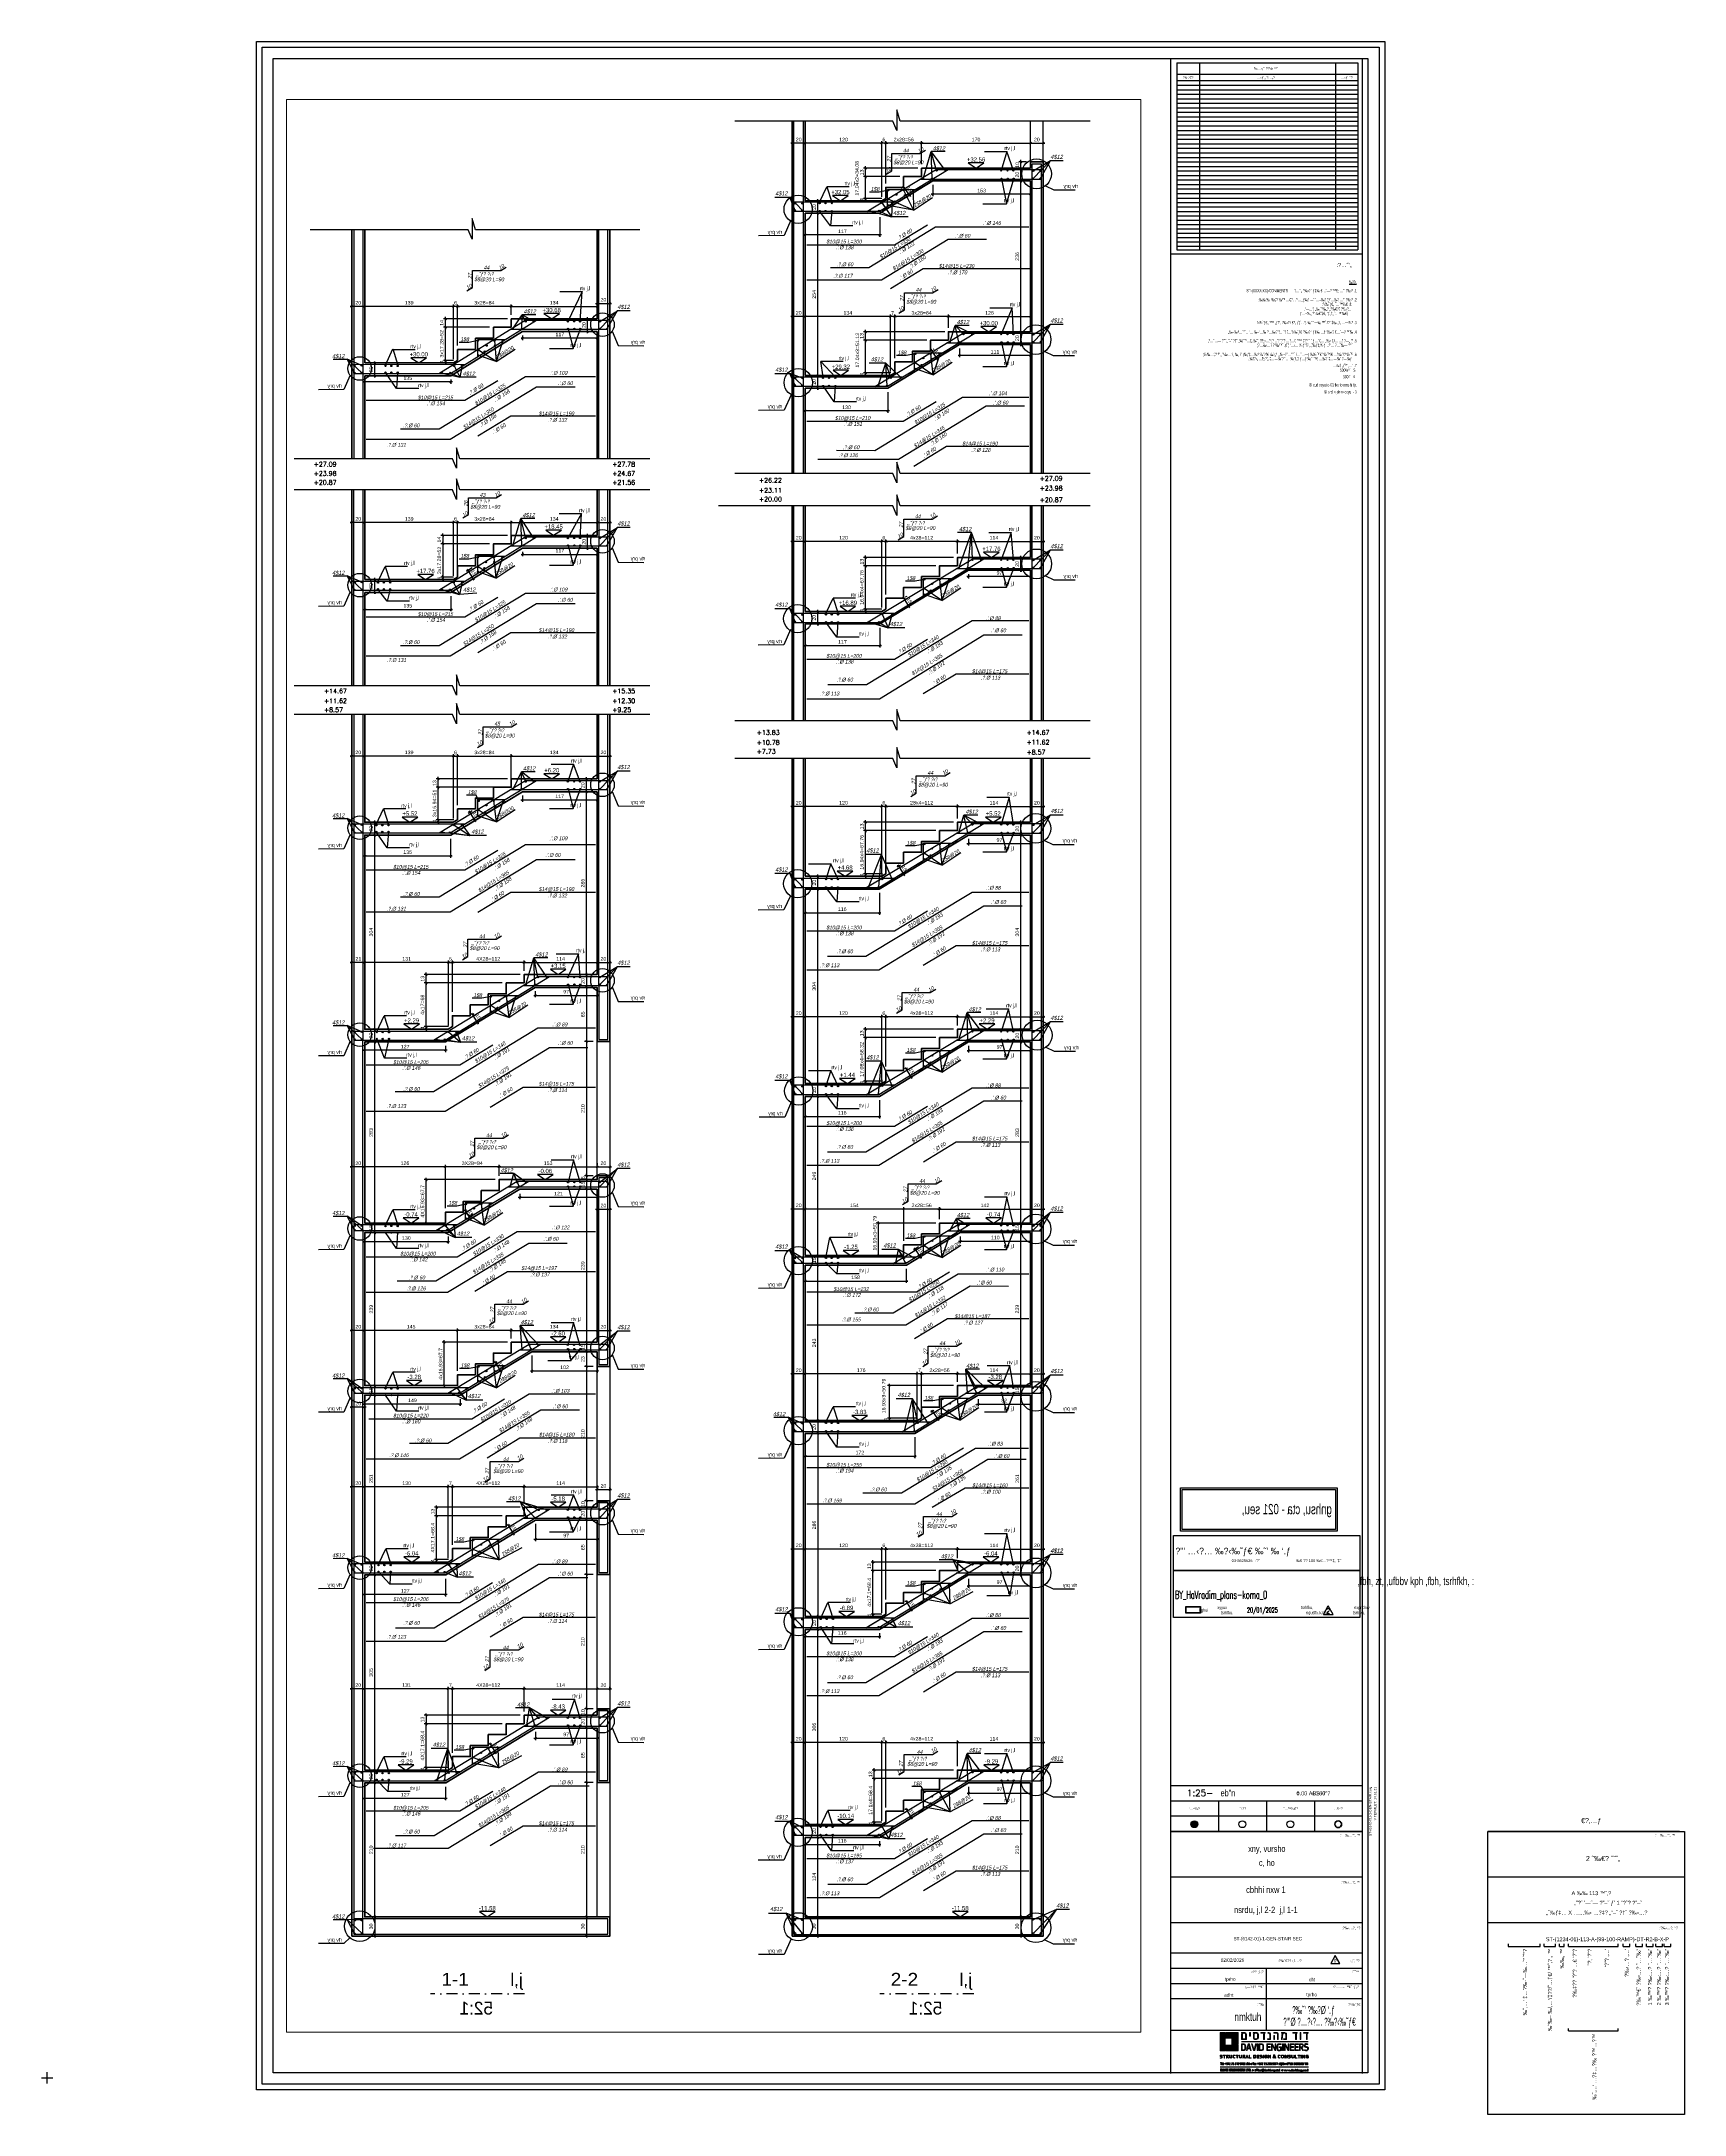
# Paper-space layout 'SEC 1-1 & 2-2' of a CAD drawing. Header units: centimetres. Extents: x 145 to 1171, y -997 to 299.
# The model-space entities are those that its viewports show. They can reach past a viewport. Long polylines and large blocks are cut down to what shows.
import ezdxf
from ezdxf.enums import TextEntityAlignment as Align

# ---------------------------------------------------------------- set-up
doc = ezdxf.new("R2010")
doc.units = ezdxf.units.CM
doc.header["$LTSCALE"] = 11
doc.header["$MEASUREMENT"] = 0
doc.linetypes.add('DASHDOT2', pattern=[0.5, 0.25, -0.125, 0, -0.125])
doc.linetypes.add('Hidden', pattern=[0.714375, 0.47625, -0.238125])
doc.layers.get('DEFPOINTS').update_dxf_attribs({"color": 1})
for name, color, linetype in [('08-strip', 7, 'Continuous'), ('BAR', 6, 'Continuous'), ('break', 1, 'Continuous'), ('C-TEXT3', 3, 'Continuous'), ('DIM', 2, 'Continuous'), ('DIM_50', 3, 'Continuous'), ('ENG_level', 1, 'DASHDOT2'), ('HID', 5, 'Hidden'), ('iron-txt', 3, 'Continuous'), ('IRON6', 6, 'Continuous'), ('MS-TXT1', 4, 'Continuous'), ('otm', 3, 'Continuous'), ('otm-text', 1, 'Continuous'), ('P-lines', 3, 'Continuous'), ('STAM', 1, 'Continuous'), ('STRIP', 7, 'Continuous'), ('TEXT3', 3, 'Continuous'), ('ZIUN', 6, 'Continuous')]:
    doc.layers.add(name, color=color, linetype=linetype)
doc.layers.add('D7_VPORT', color=7, linetype='Continuous', plot=False)
doc.layers.add('note no to print', color=255, linetype='Continuous', lineweight=30, plot=False)
doc.layers.add('W-Conc', color=3, linetype='Continuous', lineweight=40)
doc.styles.add('BOAZ-ST', font='HEB')
doc.styles.add('danmm', font='danmm.shx', dxfattribs={"width": 0.9})
doc.styles.add('HEBREW', font='hebtxt-weld.shx', dxfattribs={"width": 0.8, "oblique": 12})
doc.styles.add('HEBTEXT', font='HEBTXT')
doc.styles.add('hebtxt', font='hebtxt-weld.shx', dxfattribs={"width": 1.11})
doc.styles.add('mm', font='miryl', dxfattribs={"width": 0.77})
doc.styles.add('mmm', font='miryl')
doc.styles.add('ROMANC', font='romanc')
doc.styles.add('ROMANS', font='romans')
doc.styles.add('ROMANT', font='romant', dxfattribs={"width": 0.7})
doc.styles.add('SIMPHEB', font='SIMPHEB', dxfattribs={"height": 18})
doc.styles.add('SIVAN-M', font='sivan_m.shx')
doc.styles.add('SIVAN_M', font='sivan_m', dxfattribs={"height": 10})
doc.styles.add('tecno', font='techno_m')
doc.styles.add('tovna02', font='tovana02')
doc.dimstyles.new('25', dxfattribs={"dimtxt": 5.5, "dimasz": 3, "dimexe": 3, "dimexo": 6, "dimgap": 3, "dimtad": 1, "dimdec": 0, "dimrnd": 0.5, "dimdsep": 46, "dimtxsty": 'hebtxt', "dimblk1": 'OBLIQUE', "dimblk2": 'OBLIQUE', "dimsah": 1, "dimcen": 1, "dimdle": 2.5, "dimclre": 9, "dimclrt": 3, "dimadec": 0, "dimazin": 0, "dimtfac": 1, "dimtdec": 0, "dimtix": 1, "dimtmove": 2, "dimatfit": 3, "dimldrblk": 'OBLIQUE', "dimfxl": 1, "dimtolj": 1, "dimarcsym": 0})

# ---------------------------------------------------------------- blocks, each defined once
blk = doc.blocks.new('A$C2FFB4014')
at = {"style": 'SIMPHEB'}
blk.add_text(':\x9a…˜’„', height=2.47, dxfattribs=at).set_placement((-6.6, -8.2), align=Align.RIGHT)
at = {"color": 1, "width": 0.6}
for s, style, p in [(' ST-(XXXX-XX)-COMMENTS', 'SIMPHEB', (-45.8, -23.8)), (' \x9a…˜’„ \x9a‰‹\x9a ’ ƒ‡‰ €…˜—\x8c ™‰ …† \x9a‰‹\x9a .1', 'SIMPHEB', (-3.4, -23.8)), ('%%U‰\x8c\x8c‹', 'SIMPHEB', (-3.6, -18.5)), (':‰‰‘‰‘ ‰€\x9a ‰™ …€\x8c…\x8e… „ƒ‰\x8e —˜ ’…–‰\x8c \x9aƒ’…‰\x8e …† \x9a‰‹\x9a .2', 'SIMPHEB', (-3.4, -29.4)), ('.“—…\x9a „‰ ˜\x9a‰„\x8c „\x8e‰€\x9a\x8e \x9a‰‹\x9a„ .', 'SIMPHEB', (-6.7, -35.1)), ('(’…–‰„ \x8c’ ‰€˜‡€„ ‘ƒ„\x8e„ ˜…™‰€)', 'SIMPHEB', (-8.8, -37.9)), ('.\x8c‹‰˜ƒ€„ ˜…™‰€ .€', 'SIMPHEB', (-6.7, -32.2)), ('„‰–‰†…”˜”…‘… ‰–’…‰ \x9a…‰‹\x9a \x9a…˜\x8c \x9a…\x8c‹‰˜ƒ€ \x9a‰‹\x9a ’ ƒ‡‰ …† \x9a‰‹\x9a €…˜—\x8c ™‰ .4', 'SIMPHEB', (-3.4, -49.3)), ('\x8c‹‰˜ƒ€„ \x8c™ „ƒ\x8e’„ \x9a‰‹\x9a\x8c €\x9a„ ƒƒ…\x8e„ ‰"’ ’—‰ ™˜‚\x8e\x8c ‘‡‰ „\x8e„ …—‰\x8e .3', 'SIMPHEB', (-3.4, -43.5)), (',‰‰…‡\x8e \x8c"„ \x9a‰‹…\x9a„ ‰‚ \x8c’ (‰ƒ‡…‰\x8e ‰ˆ\x8e\x8c€,‰\x8c‚ƒ ,„‰–\x8e˜…”‘˜ˆ \x9a…˜…—) ‰‰™€˜ ‰ˆ\x8e\x8c€ …\x8e‰‘ !\x8c ‰™ .6', 'SIMPHEB', (-3.4, -63.2)), (',\x9a…˜…— \x8c†˜,„”–˜ \x8c†˜,„‰˜ˆ\x8e…€‚,‰’˜‚ \x9a‰‹…\x9a :\x9a…˜\x8c ‘\x8c”\x8e …\x9a…€ \x8c™ €\x8c\x8e ˆ‘ ’ ƒ…’ €…„ ‰‹ €ƒ……\x8c \x8c—„ \x8c’ .5', 'SIMPHEB', (-3.4, -54.7)), ('.‰\x8c\x8c‹„ …‰\x8c’„ ‡…—‰”\x8c “‘… ‰‘ƒ„\x8e ƒ…ƒ ‰"’ ˜\x9a€ …‰\x8c’ ‡…—‰” \x9a—‰ƒ', 'SIMPHEB', (-6.4, -65.8)), ('(\x9a…‰‹…\x9a \x9a\x8e‰™˜ „€˜) \'…‹… ‰ƒ"\x8e\x8e, „˜‰ƒ‡,‰ƒ…\x8e’… \x9a…˜‰— \x8c†˜', 'SIMPHEB', (-5.9, -57.5)), ('…‰† „ƒ\x8c” ‚…‘ .7', 'HEBTEXT', (-3.4, -70)), ('500W-”', 'HEBTEXT', (-7.2, -72.9)), ('500-”', 'HEBTEXT', (-7.2, -76.9)), ('$', 'HEBTEXT', (-4.3, -72.9)), ('%%164', 'HEBTEXT', (-4.3, -76.9)), ('8/ xud vcyui c-03 tkv to nmuhi tjr,', 'mm', (-3.4, -82)), ('9/ srd, vjahpv ccyui - 3', 'mm', (-3.4, -86.3))]:
    blk.add_text(s, height=2, dxfattribs=dict(at, style=style)).set_placement(p, align=Align.RIGHT)
blk = doc.blocks.new('strip_a0_attrib')
at = {"layer": 'D7_VPORT', "color": 3}
for p, q in [((-0.5, 0), (0.5, 0)), ((0, -0.5), (0, 0.5))]:
    blk.add_line(p, q, dxfattribs=at)
at = {"color": 4}
for tag, height, style, p in [('DATE1', 0.3, 'hebtxt', (-11.51, 22.86)), ('SHEET1', 0.55, 'tovna02', (-7.53, 16.04)), ('SHEET2', 0.55, 'tovna02', (-7.53, 15.1)), ('SHEET3', 0.55, 'tovna02', (-7.53, 14.16))]:
    blk.add_attdef(tag, text='', height=height, dxfattribs=dict(at, style=style)).set_placement(p, align=Align.MIDDLE)
at = {"style": 'tovna02'}
for tag, p in [('WORK1', (-7.55, 18.73)), ('WORK2', (-7.55, 17.53))]:
    blk.add_attdef(tag, text='', height=0.55, dxfattribs=at).set_placement(p, align=Align.MIDDLE)
at = {"color": 4, "style": 'hebtxt'}
for tag, p in [('DATE0', (-12.32, 12.64)), ('SCALE', (-12.32, 11.15))]:
    blk.add_attdef(tag, p, '', height=0.3, dxfattribs=at)
at = {"style": 'ROMANT', "width": 0.7}
blk.add_attdef('WORK#', text='', height=0.4, dxfattribs=at).set_placement((-5.48, 12.48), align=Align.MIDDLE)
at = {"color": 4, "style": 'ROMANT', "width": 0.7}
blk.add_attdef('SHEET#', text='', height=0.35, dxfattribs=at).set_placement((-5.41, 11.12), align=Align.MIDDLE)
at = {"color": 4, "style": 'hebtxt', "oblique": 8, "width": 0.8}
for tag, p in [('DRAFTSMAN', (-12.32, 9.75)), ('PLANNER', (-12.32, 8.33))]:
    blk.add_attdef(tag, p, '', height=0.3, dxfattribs=at)
for tag, p in [('APPROVE_ENG', (-6.22, 9.69)), ('SUPERVISOR_ENG', (-5.96, 8.32))]:
    blk.add_attdef(tag, text='', height=0.3, dxfattribs=at).set_placement(p, align=Align.MIDDLE)
blk = doc.blocks.new('MF1')
blk.add_lwpolyline([(30, 20), (0, 0), (-30, 20)], close=True)
at = {"style": 'ROMANS'}
blk.add_attdef('0', text='', height=6, dxfattribs=at).set_placement((0, 25), align=Align.CENTER)
blk = doc.blocks.new('_OBLIQUE')
at = {"color": 0, "linetype": 'ByBlock'}
blk.add_line((-0.5, -0.5), (0.5, 0.5), dxfattribs=at)
blk = doc.blocks.new('*D2724')
at = {"layer": 'DEFPOINTS', "color": 0, "ltscale": 5, "transparency": 16777216}
for p in [(58160.9, -5792.6), (58163.9, -5792.6), (58141, -5916.8)]:
    blk.add_point(p, dxfattribs=at)
at = {"layer": 'DIM', "color": 9, "lineweight": -2, "ltscale": 5, "transparency": 16777216}
for p, q in [((58157.9, -5792.6), (58157.9, -5792.6)), ((58147, -5916.8), (58163.9, -5916.8))]:
    blk.add_line(p, q, dxfattribs=at)
at = {"layer": 'DIM', "color": 0, "lineweight": -2, "ltscale": 5, "transparency": 16777216}
blk.add_line((58160.9, -5919.3), (58160.9, -5790.1), dxfattribs=at)
at = {"layer": 'DIM', "color": 0, "lineweight": -2, "ltscale": 5, "transparency": 16777216, "xscale": 3, "yscale": 3, "zscale": 3}
for p, rotation in [((58160.9, -5792.6), 90), ((58160.9, -5916.8), 270)]:
    blk.add_blockref('_OBLIQUE', p, dxfattribs=dict(at, rotation=rotation))
at = {"layer": 'DIM', "color": 3, "ltscale": 5, "transparency": 16777216, "insert": (58155.1, -5854.7), "char_height": 5.5, "attachment_point": 5, "rotation": 90, "style": 'hebtxt'}
blk.add_mtext('\\A1;124', dxfattribs=at)
blk = doc.blocks.new('*D2805')
at = {"layer": 'DEFPOINTS', "color": 0, "ltscale": 5, "transparency": 16777216}
for p in [(58141, -5772.6, 0), (58160.9, -5772.6), (58163.9, -5792.6)]:
    blk.add_point(p, dxfattribs=at)
at = {"layer": 'DIM', "color": 9, "lineweight": -2, "ltscale": 5, "transparency": 16777216}
for p, q in [((58147, -5772.6), (58163.9, -5772.6)), ((58157.9, -5792.6), (58157.9, -5792.6))]:
    blk.add_line(p, q, dxfattribs=at)
at = {"layer": 'DIM', "color": 0, "lineweight": -2, "ltscale": 5, "transparency": 16777216}
blk.add_line((58160.9, -5795.1), (58160.9, -5770.1), dxfattribs=at)
at = {"layer": 'DIM', "color": 0, "lineweight": -2, "ltscale": 5, "transparency": 16777216, "xscale": 3, "yscale": 3, "zscale": 3}
for p, rotation in [((58160.9, -5772.6), 90), ((58160.9, -5792.6), 270)]:
    blk.add_blockref('_OBLIQUE', p, dxfattribs=dict(at, rotation=rotation))
at = {"layer": 'DIM', "color": 3, "ltscale": 5, "transparency": 16777216, "insert": (58155.1, -5782.6), "char_height": 5.5, "attachment_point": 5, "rotation": 90, "style": 'hebtxt'}
blk.add_mtext('\\A1;20', dxfattribs=at)
blk = doc.blocks.new('*D2806')
at = {"layer": 'DEFPOINTS', "color": 0, "ltscale": 5, "transparency": 16777216}
for p in [(58141, -5467.6), (58160.9, -5467.6), (58141, -5772.6, 0)]:
    blk.add_point(p, dxfattribs=at)
at = {"layer": 'DIM', "color": 9, "lineweight": -2, "ltscale": 5, "transparency": 16777216}
for p, q in [((58147, -5467.6), (58163.9, -5467.6)), ((58147, -5772.6), (58163.9, -5772.6))]:
    blk.add_line(p, q, dxfattribs=at)
at = {"layer": 'DIM', "color": 0, "lineweight": -2, "ltscale": 5, "transparency": 16777216}
blk.add_line((58160.9, -5775.1), (58160.9, -5465.1), dxfattribs=at)
at = {"layer": 'DIM', "color": 0, "lineweight": -2, "ltscale": 5, "transparency": 16777216, "xscale": 3, "yscale": 3, "zscale": 3}
for p, rotation in [((58160.9, -5467.6), 90), ((58160.9, -5772.6), 270)]:
    blk.add_blockref('_OBLIQUE', p, dxfattribs=dict(at, rotation=rotation))
at = {"layer": 'DIM', "color": 3, "ltscale": 5, "transparency": 16777216, "insert": (58155.1, -5620.1), "char_height": 5.5, "attachment_point": 5, "rotation": 90, "style": 'hebtxt'}
blk.add_mtext('\\A1;305', dxfattribs=at)
blk = doc.blocks.new('*D2807')
at = {"layer": 'DEFPOINTS', "color": 0, "ltscale": 5, "transparency": 16777216}
for p in [(58141, -5447.6, 0), (58141, -5467.6), (58160.9, -5447.6)]:
    blk.add_point(p, dxfattribs=at)
at = {"layer": 'DIM', "color": 9, "lineweight": -2, "ltscale": 5, "transparency": 16777216}
for p, q in [((58147, -5447.6), (58163.9, -5447.6)), ((58147, -5467.6), (58163.9, -5467.6))]:
    blk.add_line(p, q, dxfattribs=at)
at = {"layer": 'DIM', "color": 0, "lineweight": -2, "ltscale": 5, "transparency": 16777216}
blk.add_line((58160.9, -5470.1), (58160.9, -5445.1), dxfattribs=at)
at = {"layer": 'DIM', "color": 0, "lineweight": -2, "ltscale": 5, "transparency": 16777216, "xscale": 3, "yscale": 3, "zscale": 3}
for p, rotation in [((58160.9, -5447.6), 90), ((58160.9, -5467.6), 270)]:
    blk.add_blockref('_OBLIQUE', p, dxfattribs=dict(at, rotation=rotation))
at = {"layer": 'DIM', "color": 3, "ltscale": 5, "transparency": 16777216, "insert": (58155.1, -5457.6), "char_height": 5.5, "attachment_point": 5, "rotation": 90, "style": 'hebtxt'}
blk.add_mtext('\\A1;20', dxfattribs=at)
blk = doc.blocks.new('*D2808')
at = {"layer": 'DEFPOINTS', "color": 0, "ltscale": 5, "transparency": 16777216}
for p in [(58141, -5141.4), (58141, -5161.4), (58160.9, -5161.4)]:
    blk.add_point(p, dxfattribs=at)
at = {"layer": 'DIM', "color": 9, "lineweight": -2, "ltscale": 5, "transparency": 16777216}
for p, q in [((58147, -5141.4), (58163.9, -5141.4)), ((58147, -5161.4), (58163.9, -5161.4))]:
    blk.add_line(p, q, dxfattribs=at)
at = {"layer": 'DIM', "color": 0, "lineweight": -2, "ltscale": 5, "transparency": 16777216}
blk.add_line((58160.9, -5138.9), (58160.9, -5163.9), dxfattribs=at)
at = {"layer": 'DIM', "color": 0, "lineweight": -2, "ltscale": 5, "transparency": 16777216, "xscale": 3, "yscale": 3, "zscale": 3}
for p, rotation in [((58160.9, -5141.4), 90), ((58160.9, -5161.4), 270)]:
    blk.add_blockref('_OBLIQUE', p, dxfattribs=dict(at, rotation=rotation))
at = {"layer": 'DIM', "color": 3, "ltscale": 5, "transparency": 16777216, "insert": (58155.1, -5151.4), "char_height": 5.5, "attachment_point": 5, "rotation": 90, "style": 'hebtxt'}
blk.add_mtext('\\A1;20', dxfattribs=at)
blk = doc.blocks.new('*D2809')
at = {"layer": 'DEFPOINTS', "color": 0, "ltscale": 5, "transparency": 16777216}
for p in [(58141, -5161.4), (58141, -5447.6, 0), (58160.9, -5447.6)]:
    blk.add_point(p, dxfattribs=at)
at = {"layer": 'DIM', "color": 9, "lineweight": -2, "ltscale": 5, "transparency": 16777216}
for p, q in [((58147, -5161.4), (58163.9, -5161.4)), ((58147, -5447.6), (58163.9, -5447.6))]:
    blk.add_line(p, q, dxfattribs=at)
at = {"layer": 'DIM', "color": 0, "lineweight": -2, "ltscale": 5, "transparency": 16777216}
blk.add_line((58160.9, -5158.9), (58160.9, -5450.1), dxfattribs=at)
at = {"layer": 'DIM', "color": 0, "lineweight": -2, "ltscale": 5, "transparency": 16777216, "xscale": 3, "yscale": 3, "zscale": 3}
for p, rotation in [((58160.9, -5161.4), 90), ((58160.9, -5447.6), 270)]:
    blk.add_blockref('_OBLIQUE', p, dxfattribs=dict(at, rotation=rotation))
at = {"layer": 'DIM', "color": 3, "ltscale": 5, "transparency": 16777216, "insert": (58155.1, -5304.5), "char_height": 5.5, "attachment_point": 5, "rotation": 90, "style": 'hebtxt'}
blk.add_mtext('\\A1;286', dxfattribs=at)
blk = doc.blocks.new('*D2810')
at = {"layer": 'DEFPOINTS', "color": 0, "ltscale": 5, "transparency": 16777216}
for p in [(58141, -4898.4), (58160.9, -4898.4), (58141, -5141.4)]:
    blk.add_point(p, dxfattribs=at)
at = {"layer": 'DIM', "color": 9, "lineweight": -2, "ltscale": 5, "transparency": 16777216}
for p, q in [((58147, -4898.4), (58163.9, -4898.4)), ((58147, -5141.4), (58163.9, -5141.4))]:
    blk.add_line(p, q, dxfattribs=at)
at = {"layer": 'DIM', "color": 0, "lineweight": -2, "ltscale": 5, "transparency": 16777216}
blk.add_line((58160.9, -5143.9), (58160.9, -4895.9), dxfattribs=at)
at = {"layer": 'DIM', "color": 0, "lineweight": -2, "ltscale": 5, "transparency": 16777216, "xscale": 3, "yscale": 3, "zscale": 3}
for p, rotation in [((58160.9, -4898.4), 90), ((58160.9, -5141.4), 270)]:
    blk.add_blockref('_OBLIQUE', p, dxfattribs=dict(at, rotation=rotation))
at = {"layer": 'DIM', "color": 3, "ltscale": 5, "transparency": 16777216, "insert": (58155.1, -5019.9), "char_height": 5.5, "attachment_point": 5, "rotation": 90, "style": 'hebtxt'}
blk.add_mtext('\\A1;243', dxfattribs=at)
blk = doc.blocks.new('*D2811')
at = {"layer": 'DEFPOINTS', "color": 0, "ltscale": 5, "transparency": 16777216}
for p in [(58141, -4883.4), (58160.9, -4883.4), (58141, -4898.4)]:
    blk.add_point(p, dxfattribs=at)
at = {"layer": 'DIM', "color": 9, "lineweight": -2, "ltscale": 5, "transparency": 16777216}
for p, q in [((58147, -4883.4), (58163.9, -4883.4)), ((58147, -4898.4), (58163.9, -4898.4))]:
    blk.add_line(p, q, dxfattribs=at)
at = {"layer": 'DIM', "color": 0, "lineweight": -2, "ltscale": 5, "transparency": 16777216}
blk.add_line((58160.9, -4900.9), (58160.9, -4880.9), dxfattribs=at)
at = {"layer": 'DIM', "color": 0, "lineweight": -2, "ltscale": 5, "transparency": 16777216, "xscale": 3, "yscale": 3, "zscale": 3}
for p, rotation in [((58160.9, -4883.4), 90), ((58160.9, -4898.4), 270)]:
    blk.add_blockref('_OBLIQUE', p, dxfattribs=dict(at, rotation=rotation))
at = {"layer": 'DIM', "color": 3, "ltscale": 5, "transparency": 16777216, "insert": (58155.1, -4890.9), "char_height": 5.5, "attachment_point": 5, "rotation": 90, "style": 'hebtxt'}
blk.add_mtext('\\A1;15', dxfattribs=at)
blk = doc.blocks.new('*D2812')
at = {"layer": 'DEFPOINTS', "color": 0, "ltscale": 5, "transparency": 16777216}
for p in [(58141, -4634.7), (58160.9, -4634.7), (58141, -4883.4)]:
    blk.add_point(p, dxfattribs=at)
at = {"layer": 'DIM', "color": 0, "lineweight": -2, "ltscale": 5, "transparency": 16777216}
blk.add_line((58160.9, -4885.9), (58160.9, -4632.2), dxfattribs=at)
at = {"layer": 'DIM', "color": 9, "lineweight": -2, "ltscale": 5, "transparency": 16777216}
for p, q in [((58147, -4634.7), (58163.9, -4634.7)), ((58147, -4883.4), (58163.9, -4883.4))]:
    blk.add_line(p, q, dxfattribs=at)
at = {"layer": 'DIM', "color": 0, "lineweight": -2, "ltscale": 5, "transparency": 16777216, "xscale": 3, "yscale": 3, "zscale": 3}
for p, rotation in [((58160.9, -4634.7), 90), ((58160.9, -4883.4), 270)]:
    blk.add_blockref('_OBLIQUE', p, dxfattribs=dict(at, rotation=rotation))
at = {"layer": 'DIM', "color": 3, "ltscale": 5, "transparency": 16777216, "insert": (58155.1, -4759.1), "char_height": 5.5, "attachment_point": 5, "rotation": 90, "style": 'hebtxt'}
blk.add_mtext('\\A1;249', dxfattribs=at)
blk = doc.blocks.new('*D2813')
at = {"layer": 'DEFPOINTS', "color": 0, "ltscale": 5, "transparency": 16777216}
for p in [(58141, -4614.7), (58160.9, -4614.7), (58141, -4634.7)]:
    blk.add_point(p, dxfattribs=at)
at = {"layer": 'DIM', "color": 9, "lineweight": -2, "ltscale": 5, "transparency": 16777216}
for p, q in [((58147, -4614.7), (58163.9, -4614.7)), ((58147, -4634.7), (58163.9, -4634.7))]:
    blk.add_line(p, q, dxfattribs=at)
at = {"layer": 'DIM', "color": 0, "lineweight": -2, "ltscale": 5, "transparency": 16777216}
blk.add_line((58160.9, -4637.2), (58160.9, -4612.2), dxfattribs=at)
at = {"layer": 'DIM', "color": 0, "lineweight": -2, "ltscale": 5, "transparency": 16777216, "xscale": 3, "yscale": 3, "zscale": 3}
for p, rotation in [((58160.9, -4614.7), 90), ((58160.9, -4634.7), 270)]:
    blk.add_blockref('_OBLIQUE', p, dxfattribs=dict(at, rotation=rotation))
at = {"layer": 'DIM', "color": 3, "ltscale": 5, "transparency": 16777216, "insert": (58155.1, -4624.7), "char_height": 5.5, "attachment_point": 5, "rotation": 90, "style": 'hebtxt'}
blk.add_mtext('\\A1;20', dxfattribs=at)
blk = doc.blocks.new('*D2814')
at = {"layer": 'DEFPOINTS', "color": 0, "ltscale": 5, "transparency": 16777216}
for p in [(58141, -4310.6), (58160.9, -4310.6), (58141, -4614.7)]:
    blk.add_point(p, dxfattribs=at)
at = {"layer": 'DIM', "color": 0, "lineweight": -2, "ltscale": 5, "transparency": 16777216}
blk.add_line((58160.9, -4617.2), (58160.9, -4308.1), dxfattribs=at)
at = {"layer": 'DIM', "color": 9, "lineweight": -2, "ltscale": 5, "transparency": 16777216}
for p, q in [((58147, -4310.6), (58163.9, -4310.6)), ((58147, -4614.7), (58163.9, -4614.7))]:
    blk.add_line(p, q, dxfattribs=at)
at = {"layer": 'DIM', "color": 0, "lineweight": -2, "ltscale": 5, "transparency": 16777216, "xscale": 3, "yscale": 3, "zscale": 3}
for p, rotation in [((58160.9, -4310.6), 90), ((58160.9, -4614.7), 270)]:
    blk.add_blockref('_OBLIQUE', p, dxfattribs=dict(at, rotation=rotation))
at = {"layer": 'DIM', "color": 3, "ltscale": 5, "transparency": 16777216, "insert": (58155.1, -4462.7), "char_height": 5.5, "attachment_point": 5, "rotation": 90, "style": 'hebtxt'}
blk.add_mtext('\\A1;304', dxfattribs=at)
blk = doc.blocks.new('*D2815')
at = {"layer": 'DEFPOINTS', "color": 0, "ltscale": 5, "transparency": 16777216}
for p in [(58141, -4290.7), (58160.9, -4290.7), (58141, -4310.6)]:
    blk.add_point(p, dxfattribs=at)
at = {"layer": 'DIM', "color": 9, "lineweight": -2, "ltscale": 5, "transparency": 16777216}
for p, q in [((58147, -4290.7), (58163.9, -4290.7)), ((58147, -4310.6), (58163.9, -4310.6))]:
    blk.add_line(p, q, dxfattribs=at)
at = {"layer": 'DIM', "color": 0, "lineweight": -2, "ltscale": 5, "transparency": 16777216}
blk.add_line((58160.9, -4313.1), (58160.9, -4288.2), dxfattribs=at)
at = {"layer": 'DIM', "color": 0, "lineweight": -2, "ltscale": 5, "transparency": 16777216, "xscale": 3, "yscale": 3, "zscale": 3}
for p, rotation in [((58160.9, -4290.7), 90), ((58160.9, -4310.6), 270)]:
    blk.add_blockref('_OBLIQUE', p, dxfattribs=dict(at, rotation=rotation))
at = {"layer": 'DIM', "color": 3, "ltscale": 5, "transparency": 16777216, "insert": (58155.1, -4300.7), "char_height": 5.5, "attachment_point": 5, "rotation": 90, "style": 'hebtxt'}
blk.add_mtext('\\A1;20', dxfattribs=at)
blk = doc.blocks.new('*D2816')
at = {"layer": 'DEFPOINTS', "color": 0, "ltscale": 5, "transparency": 16777216}
for p in [(58141, -3876.9), (58160.9, -3876.9), (58141, -3896.5)]:
    blk.add_point(p, dxfattribs=at)
at = {"layer": 'DIM', "color": 9, "lineweight": -2, "ltscale": 5, "transparency": 16777216}
for p, q in [((58147, -3876.9), (58163.9, -3876.9)), ((58147, -3896.5), (58163.9, -3896.5))]:
    blk.add_line(p, q, dxfattribs=at)
at = {"layer": 'DIM', "color": 0, "lineweight": -2, "ltscale": 5, "transparency": 16777216}
blk.add_line((58160.9, -3899), (58160.9, -3874.4), dxfattribs=at)
at = {"layer": 'DIM', "color": 0, "lineweight": -2, "ltscale": 5, "transparency": 16777216, "xscale": 3, "yscale": 3, "zscale": 3}
for p, rotation in [((58160.9, -3876.9), 90), ((58160.9, -3896.5), 270)]:
    blk.add_blockref('_OBLIQUE', p, dxfattribs=dict(at, rotation=rotation))
at = {"layer": 'DIM', "color": 3, "ltscale": 5, "transparency": 16777216, "insert": (58155.1, -3886.7), "char_height": 5.5, "attachment_point": 5, "rotation": 90, "style": 'hebtxt'}
blk.add_mtext('\\A1;20', dxfattribs=at)
blk = doc.blocks.new('*D2817')
at = {"layer": 'DEFPOINTS', "color": 0, "ltscale": 5, "transparency": 16777216}
for p in [(58141, -3508.1), (58141, -3528.1), (58160.9, -3508.1)]:
    blk.add_point(p, dxfattribs=at)
at = {"layer": 'DIM', "color": 9, "lineweight": -2, "ltscale": 5, "transparency": 16777216}
for p, q in [((58147, -3508.1), (58163.9, -3508.1)), ((58147, -3528.1), (58163.9, -3528.1))]:
    blk.add_line(p, q, dxfattribs=at)
at = {"layer": 'DIM', "color": 0, "lineweight": -2, "ltscale": 5, "transparency": 16777216}
blk.add_line((58160.9, -3530.6), (58160.9, -3505.6), dxfattribs=at)
at = {"layer": 'DIM', "color": 0, "lineweight": -2, "ltscale": 5, "transparency": 16777216, "xscale": 3, "yscale": 3, "zscale": 3}
for p, rotation in [((58160.9, -3508.1), 90), ((58160.9, -3528.1), 270)]:
    blk.add_blockref('_OBLIQUE', p, dxfattribs=dict(at, rotation=rotation))
at = {"layer": 'DIM', "color": 3, "ltscale": 5, "transparency": 16777216, "insert": (58155.1, -3518.1), "char_height": 5.5, "attachment_point": 5, "rotation": 90, "style": 'hebtxt'}
blk.add_mtext('\\A1;20', dxfattribs=at)
blk = doc.blocks.new('*D2818')
at = {"layer": 'DEFPOINTS', "color": 0, "ltscale": 5, "transparency": 16777216}
for p in [(58141, -3254.6), (58160.9, -3254.6), (58141, -3508.1)]:
    blk.add_point(p, dxfattribs=at)
at = {"layer": 'DIM', "color": 9, "lineweight": -2, "ltscale": 5, "transparency": 16777216}
for p, q in [((58147, -3254.6), (58163.9, -3254.6)), ((58147, -3508.1), (58163.9, -3508.1))]:
    blk.add_line(p, q, dxfattribs=at)
at = {"layer": 'DIM', "color": 0, "lineweight": -2, "ltscale": 5, "transparency": 16777216}
blk.add_line((58160.9, -3510.6), (58160.9, -3252.1), dxfattribs=at)
at = {"layer": 'DIM', "color": 0, "lineweight": -2, "ltscale": 5, "transparency": 16777216, "xscale": 3, "yscale": 3, "zscale": 3}
for p, rotation in [((58160.9, -3254.6), 90), ((58160.9, -3508.1), 270)]:
    blk.add_blockref('_OBLIQUE', p, dxfattribs=dict(at, rotation=rotation))
at = {"layer": 'DIM', "color": 3, "ltscale": 5, "transparency": 16777216, "insert": (58155.1, -3381.4), "char_height": 5.5, "attachment_point": 5, "rotation": 90, "style": 'hebtxt'}
blk.add_mtext('\\A1;254', dxfattribs=at)
blk = doc.blocks.new('*D2819')
at = {"layer": 'DEFPOINTS', "color": 0, "ltscale": 5, "transparency": 16777216}
for p in [(58141, -3235.1), (58160.9, -3235.1), (58141, -3254.6)]:
    blk.add_point(p, dxfattribs=at)
at = {"layer": 'DIM', "color": 9, "lineweight": -2, "ltscale": 5, "transparency": 16777216}
for p, q in [((58147, -3235.1), (58163.9, -3235.1)), ((58147, -3254.6), (58163.9, -3254.6))]:
    blk.add_line(p, q, dxfattribs=at)
at = {"layer": 'DIM', "color": 0, "lineweight": -2, "ltscale": 5, "transparency": 16777216}
blk.add_line((58160.9, -3257.1), (58160.9, -3232.6), dxfattribs=at)
at = {"layer": 'DIM', "color": 0, "lineweight": -2, "ltscale": 5, "transparency": 16777216, "xscale": 3, "yscale": 3, "zscale": 3}
for p, rotation in [((58160.9, -3235.1), 90), ((58160.9, -3254.6), 270)]:
    blk.add_blockref('_OBLIQUE', p, dxfattribs=dict(at, rotation=rotation))
at = {"layer": 'DIM', "color": 3, "ltscale": 5, "transparency": 16777216, "insert": (58155.1, -3244.9), "char_height": 5.5, "attachment_point": 5, "rotation": 90, "style": 'hebtxt'}
blk.add_mtext('\\A1;20', dxfattribs=at)
blk = doc.blocks.new('*D2725')
at = {"layer": 'DEFPOINTS', "color": 0, "ltscale": 5, "transparency": 16777216}
for p in [(58478, -5707.4), (58493, -5707.4), (58493, -5916.8)]:
    blk.add_point(p, dxfattribs=at)
at = {"layer": 'DIM', "color": 9, "lineweight": -2, "ltscale": 5, "transparency": 16777216}
for p, q in [((58487, -5707.4), (58475, -5707.4)), ((58487, -5916.8), (58475, -5916.8))]:
    blk.add_line(p, q, dxfattribs=at)
at = {"layer": 'DIM', "color": 0, "lineweight": -2, "ltscale": 5, "transparency": 16777216}
blk.add_line((58478, -5919.3), (58478, -5704.9), dxfattribs=at)
at = {"layer": 'DIM', "color": 0, "lineweight": -2, "ltscale": 5, "transparency": 16777216, "xscale": 3, "yscale": 3, "zscale": 3}
for p, rotation in [((58478, -5707.4), 90), ((58478, -5916.8), 270)]:
    blk.add_blockref('_OBLIQUE', p, dxfattribs=dict(at, rotation=rotation))
at = {"layer": 'DIM', "color": 3, "ltscale": 5, "transparency": 16777216, "insert": (58472.3, -5812.1), "char_height": 5.5, "attachment_point": 5, "rotation": 90, "style": 'hebtxt'}
blk.add_mtext('\\A1;210', dxfattribs=at)
blk = doc.blocks.new('*D2820')
at = {"layer": 'DEFPOINTS', "color": 0, "ltscale": 5, "transparency": 16777216}
for p in [(58478, -5362.4), (58493, -5362.4, 0), (58493, -5382.4)]:
    blk.add_point(p, dxfattribs=at)
at = {"layer": 'DIM', "color": 9, "lineweight": -2, "ltscale": 5, "transparency": 16777216}
for p, q in [((58487, -5362.4), (58475, -5362.4)), ((58487, -5382.4), (58475, -5382.4))]:
    blk.add_line(p, q, dxfattribs=at)
at = {"layer": 'DIM', "color": 0, "lineweight": -2, "ltscale": 5, "transparency": 16777216}
blk.add_line((58478, -5384.9), (58478, -5359.9), dxfattribs=at)
at = {"layer": 'DIM', "color": 0, "lineweight": -2, "ltscale": 5, "transparency": 16777216, "xscale": 3, "yscale": 3, "zscale": 3}
for p, rotation in [((58478, -5362.4), 90), ((58478, -5382.4), 270)]:
    blk.add_blockref('_OBLIQUE', p, dxfattribs=dict(at, rotation=rotation))
at = {"layer": 'DIM', "color": 3, "ltscale": 5, "transparency": 16777216, "insert": (58472.3, -5372.4), "char_height": 5.5, "attachment_point": 5, "rotation": 90, "style": 'hebtxt'}
blk.add_mtext('\\A1;20', dxfattribs=at)
blk = doc.blocks.new('*D2821')
at = {"layer": 'DEFPOINTS', "color": 0, "ltscale": 5, "transparency": 16777216}
for p in [(58478, -5101.6), (58493, -5101.6), (58493, -5362.4, 0)]:
    blk.add_point(p, dxfattribs=at)
at = {"layer": 'DIM', "color": 9, "lineweight": -2, "ltscale": 5, "transparency": 16777216}
for p, q in [((58487, -5101.6), (58475, -5101.6)), ((58487, -5362.4), (58475, -5362.4))]:
    blk.add_line(p, q, dxfattribs=at)
at = {"layer": 'DIM', "color": 0, "lineweight": -2, "ltscale": 5, "transparency": 16777216}
blk.add_line((58478, -5364.9), (58478, -5099.1), dxfattribs=at)
at = {"layer": 'DIM', "color": 0, "lineweight": -2, "ltscale": 5, "transparency": 16777216, "xscale": 3, "yscale": 3, "zscale": 3}
for p, rotation in [((58478, -5101.6), 90), ((58478, -5362.4), 270)]:
    blk.add_blockref('_OBLIQUE', p, dxfattribs=dict(at, rotation=rotation))
at = {"layer": 'DIM', "color": 3, "ltscale": 5, "transparency": 16777216, "insert": (58472.3, -5232), "char_height": 5.5, "attachment_point": 5, "rotation": 90, "style": 'hebtxt'}
blk.add_mtext('\\A1;261', dxfattribs=at)
blk = doc.blocks.new('*D2822')
at = {"layer": 'DEFPOINTS', "color": 0, "ltscale": 5, "transparency": 16777216}
for p in [(58478, -5086.6), (58493, -5086.6), (58493, -5101.6)]:
    blk.add_point(p, dxfattribs=at)
at = {"layer": 'DIM', "color": 0, "lineweight": -2, "ltscale": 5, "transparency": 16777216}
blk.add_line((58478, -5104.1), (58478, -5084.1), dxfattribs=at)
at = {"layer": 'DIM', "color": 9, "lineweight": -2, "ltscale": 5, "transparency": 16777216}
for p, q in [((58487, -5086.6), (58475, -5086.6)), ((58487, -5101.6), (58475, -5101.6))]:
    blk.add_line(p, q, dxfattribs=at)
at = {"layer": 'DIM', "color": 0, "lineweight": -2, "ltscale": 5, "transparency": 16777216, "xscale": 3, "yscale": 3, "zscale": 3}
for p, rotation in [((58478, -5086.6), 90), ((58478, -5101.6), 270)]:
    blk.add_blockref('_OBLIQUE', p, dxfattribs=dict(at, rotation=rotation))
at = {"layer": 'DIM', "color": 3, "ltscale": 5, "transparency": 16777216, "insert": (58472.3, -5094.1), "char_height": 5.5, "attachment_point": 5, "rotation": 90, "style": 'hebtxt'}
blk.add_mtext('\\A1;15', dxfattribs=at)
blk = doc.blocks.new('*D2823')
at = {"layer": 'DEFPOINTS', "color": 0, "ltscale": 5, "transparency": 16777216}
for p in [(58478, -4847.6), (58493, -4847.6), (58493, -5086.6)]:
    blk.add_point(p, dxfattribs=at)
at = {"layer": 'DIM', "color": 9, "lineweight": -2, "ltscale": 5, "transparency": 16777216}
for p, q in [((58487, -4847.6), (58475, -4847.6)), ((58487, -5086.6), (58475, -5086.6))]:
    blk.add_line(p, q, dxfattribs=at)
at = {"layer": 'DIM', "color": 0, "lineweight": -2, "ltscale": 5, "transparency": 16777216}
blk.add_line((58478, -5089.1), (58478, -4845.1), dxfattribs=at)
at = {"layer": 'DIM', "color": 0, "lineweight": -2, "ltscale": 5, "transparency": 16777216, "xscale": 3, "yscale": 3, "zscale": 3}
for p, rotation in [((58478, -4847.6), 90), ((58478, -5086.6), 270)]:
    blk.add_blockref('_OBLIQUE', p, dxfattribs=dict(at, rotation=rotation))
at = {"layer": 'DIM', "color": 3, "ltscale": 5, "transparency": 16777216, "insert": (58472.3, -4967.1), "char_height": 5.5, "attachment_point": 5, "rotation": 90, "style": 'hebtxt'}
blk.add_mtext('\\A1;239', dxfattribs=at)
blk = doc.blocks.new('*D2754')
at = {"layer": 'DEFPOINTS', "color": 0, "ltscale": 5, "transparency": 16777216}
for p in [(58478, -4832.6), (58493, -4832.6), (58493, -4847.6)]:
    blk.add_point(p, dxfattribs=at)
at = {"layer": 'DIM', "color": 9, "lineweight": -2, "ltscale": 5, "transparency": 16777216}
for p, q in [((58487, -4832.6), (58475, -4832.6)), ((58487, -4847.6), (58475, -4847.6))]:
    blk.add_line(p, q, dxfattribs=at)
at = {"layer": 'DIM', "color": 0, "lineweight": -2, "ltscale": 5, "transparency": 16777216}
blk.add_line((58478, -4850.1), (58478, -4830.1), dxfattribs=at)
at = {"layer": 'DIM', "color": 0, "lineweight": -2, "ltscale": 5, "transparency": 16777216, "xscale": 3, "yscale": 3, "zscale": 3}
for p, rotation in [((58478, -4832.6), 90), ((58478, -4847.6), 270)]:
    blk.add_blockref('_OBLIQUE', p, dxfattribs=dict(at, rotation=rotation))
at = {"layer": 'DIM', "color": 3, "ltscale": 5, "transparency": 16777216, "insert": (58472.3, -4840.1), "char_height": 5.5, "attachment_point": 5, "rotation": 90, "style": 'hebtxt'}
blk.add_mtext('\\A1;15', dxfattribs=at)
blk = doc.blocks.new('*D2755')
at = {"layer": 'DEFPOINTS', "color": 0, "ltscale": 5, "transparency": 16777216}
for p in [(58478, -4549.7), (58493, -4549.7), (58493, -4832.6)]:
    blk.add_point(p, dxfattribs=at)
at = {"layer": 'DIM', "color": 9, "lineweight": -2, "ltscale": 5, "transparency": 16777216}
for p, q in [((58487, -4549.7), (58475, -4549.7)), ((58487, -4832.6), (58475, -4832.6))]:
    blk.add_line(p, q, dxfattribs=at)
at = {"layer": 'DIM', "color": 0, "lineweight": -2, "ltscale": 5, "transparency": 16777216}
blk.add_line((58478, -4835.1), (58478, -4547.2), dxfattribs=at)
at = {"layer": 'DIM', "color": 0, "lineweight": -2, "ltscale": 5, "transparency": 16777216, "xscale": 3, "yscale": 3, "zscale": 3}
for p, rotation in [((58478, -4549.7), 90), ((58478, -4832.6), 270)]:
    blk.add_blockref('_OBLIQUE', p, dxfattribs=dict(at, rotation=rotation))
at = {"layer": 'DIM', "color": 3, "ltscale": 5, "transparency": 16777216, "insert": (58472.3, -4691.2), "char_height": 5.5, "attachment_point": 5, "rotation": 90, "style": 'hebtxt'}
blk.add_mtext('\\A1;283', dxfattribs=at)
blk = doc.blocks.new('*D2756')
at = {"layer": 'DEFPOINTS', "color": 0, "ltscale": 5, "transparency": 16777216}
for p in [(58478, -4529.7), (58493, -4529.7), (58493, -4549.7)]:
    blk.add_point(p, dxfattribs=at)
at = {"layer": 'DIM', "color": 9, "lineweight": -2, "ltscale": 5, "transparency": 16777216}
for p, q in [((58487, -4529.7), (58475, -4529.7)), ((58487, -4549.7), (58475, -4549.7))]:
    blk.add_line(p, q, dxfattribs=at)
at = {"layer": 'DIM', "color": 0, "lineweight": -2, "ltscale": 5, "transparency": 16777216}
blk.add_line((58478, -4552.2), (58478, -4527.2), dxfattribs=at)
at = {"layer": 'DIM', "color": 0, "lineweight": -2, "ltscale": 5, "transparency": 16777216, "xscale": 3, "yscale": 3, "zscale": 3}
for p, rotation in [((58478, -4529.7), 90), ((58478, -4549.7), 270)]:
    blk.add_blockref('_OBLIQUE', p, dxfattribs=dict(at, rotation=rotation))
at = {"layer": 'DIM', "color": 3, "ltscale": 5, "transparency": 16777216, "insert": (58472.3, -4539.7), "char_height": 5.5, "attachment_point": 5, "rotation": 90, "style": 'hebtxt'}
blk.add_mtext('\\A1;20', dxfattribs=at)
blk = doc.blocks.new('*D2757')
at = {"layer": 'DEFPOINTS', "color": 0, "ltscale": 5, "transparency": 16777216}
for p in [(58478, -4226.3), (58493, -4226.3), (58493, -4529.7)]:
    blk.add_point(p, dxfattribs=at)
at = {"layer": 'DIM', "color": 9, "lineweight": -2, "ltscale": 5, "transparency": 16777216}
for p, q in [((58487, -4226.3), (58475, -4226.3)), ((58487, -4529.7), (58475, -4529.7))]:
    blk.add_line(p, q, dxfattribs=at)
at = {"layer": 'DIM', "color": 0, "lineweight": -2, "ltscale": 5, "transparency": 16777216}
blk.add_line((58478, -4532.2), (58478, -4223.8), dxfattribs=at)
at = {"layer": 'DIM', "color": 0, "lineweight": -2, "ltscale": 5, "transparency": 16777216, "xscale": 3, "yscale": 3, "zscale": 3}
for p, rotation in [((58478, -4226.3), 90), ((58478, -4529.7), 270)]:
    blk.add_blockref('_OBLIQUE', p, dxfattribs=dict(at, rotation=rotation))
at = {"layer": 'DIM', "color": 3, "ltscale": 5, "transparency": 16777216, "insert": (58472.3, -4378), "char_height": 5.5, "attachment_point": 5, "rotation": 90, "style": 'hebtxt'}
blk.add_mtext('\\A1;304', dxfattribs=at)
blk = doc.blocks.new('*D2758')
at = {"layer": 'DEFPOINTS', "color": 0, "ltscale": 5, "transparency": 16777216}
for p in [(58478, -4206.3), (58493, -4206.3), (58493, -4226.3)]:
    blk.add_point(p, dxfattribs=at)
at = {"layer": 'DIM', "color": 9, "lineweight": -2, "ltscale": 5, "transparency": 16777216}
for p, q in [((58487, -4206.3), (58475, -4206.3)), ((58487, -4226.3), (58475, -4226.3))]:
    blk.add_line(p, q, dxfattribs=at)
at = {"layer": 'DIM', "color": 0, "lineweight": -2, "ltscale": 5, "transparency": 16777216}
blk.add_line((58478, -4228.8), (58478, -4203.8), dxfattribs=at)
at = {"layer": 'DIM', "color": 0, "lineweight": -2, "ltscale": 5, "transparency": 16777216, "xscale": 3, "yscale": 3, "zscale": 3}
for p, rotation in [((58478, -4206.3), 90), ((58478, -4226.3), 270)]:
    blk.add_blockref('_OBLIQUE', p, dxfattribs=dict(at, rotation=rotation))
at = {"layer": 'DIM', "color": 3, "ltscale": 5, "transparency": 16777216, "insert": (58472.3, -4216.3), "char_height": 5.5, "attachment_point": 5, "rotation": 90, "style": 'hebtxt'}
blk.add_mtext('\\A1;20', dxfattribs=at)
blk = doc.blocks.new('*D2759')
at = {"layer": 'DEFPOINTS', "color": 0, "ltscale": 5, "transparency": 16777216}
for p in [(58478, -3792.6), (58493, -3792.6), (58493, -3812.6)]:
    blk.add_point(p, dxfattribs=at)
at = {"layer": 'DIM', "color": 0, "lineweight": -2, "ltscale": 5, "transparency": 16777216}
blk.add_line((58478, -3815.1), (58478, -3790.1), dxfattribs=at)
at = {"layer": 'DIM', "color": 9, "lineweight": -2, "ltscale": 5, "transparency": 16777216}
for p, q in [((58487, -3792.6), (58475, -3792.6)), ((58487, -3812.6), (58475, -3812.6))]:
    blk.add_line(p, q, dxfattribs=at)
at = {"layer": 'DIM', "color": 0, "lineweight": -2, "ltscale": 5, "transparency": 16777216, "xscale": 3, "yscale": 3, "zscale": 3}
for p, rotation in [((58478, -3792.6), 90), ((58478, -3812.6), 270)]:
    blk.add_blockref('_OBLIQUE', p, dxfattribs=dict(at, rotation=rotation))
at = {"layer": 'DIM', "color": 3, "ltscale": 5, "transparency": 16777216, "insert": (58472.3, -3802.6), "char_height": 5.5, "attachment_point": 5, "rotation": 90, "style": 'hebtxt'}
blk.add_mtext('\\A1;20', dxfattribs=at)
blk = doc.blocks.new('*D2760')
at = {"layer": 'DEFPOINTS', "color": 0, "ltscale": 5, "transparency": 16777216}
for p in [(58478, -3439.9), (58493, -3439.9), (58493, -3459.9)]:
    blk.add_point(p, dxfattribs=at)
at = {"layer": 'DIM', "color": 9, "lineweight": -2, "ltscale": 5, "transparency": 16777216}
for p, q in [((58487, -3439.9), (58475, -3439.9)), ((58487, -3459.9), (58475, -3459.9))]:
    blk.add_line(p, q, dxfattribs=at)
at = {"layer": 'DIM', "color": 0, "lineweight": -2, "ltscale": 5, "transparency": 16777216}
blk.add_line((58478, -3462.4), (58478, -3437.4), dxfattribs=at)
at = {"layer": 'DIM', "color": 0, "lineweight": -2, "ltscale": 5, "transparency": 16777216, "xscale": 3, "yscale": 3, "zscale": 3}
for p, rotation in [((58478, -3439.9), 90), ((58478, -3459.9), 270)]:
    blk.add_blockref('_OBLIQUE', p, dxfattribs=dict(at, rotation=rotation))
at = {"layer": 'DIM', "color": 3, "ltscale": 5, "transparency": 16777216, "insert": (58472.3, -3449.9), "char_height": 5.5, "attachment_point": 5, "rotation": 90, "style": 'hebtxt'}
blk.add_mtext('\\A1;20', dxfattribs=at)
blk = doc.blocks.new('*D2761')
at = {"layer": 'DEFPOINTS', "color": 0, "ltscale": 5, "transparency": 16777216}
for p in [(58478, -3204.2), (58493, -3204.2), (58493, -3439.9)]:
    blk.add_point(p, dxfattribs=at)
at = {"layer": 'DIM', "color": 9, "lineweight": -2, "ltscale": 5, "transparency": 16777216}
for p, q in [((58487, -3204.2), (58475, -3204.2)), ((58487, -3439.9), (58475, -3439.9))]:
    blk.add_line(p, q, dxfattribs=at)
at = {"layer": 'DIM', "color": 0, "lineweight": -2, "ltscale": 5, "transparency": 16777216}
blk.add_line((58478, -3442.4), (58478, -3201.7), dxfattribs=at)
at = {"layer": 'DIM', "color": 0, "lineweight": -2, "ltscale": 5, "transparency": 16777216, "xscale": 3, "yscale": 3, "zscale": 3}
for p, rotation in [((58478, -3204.2), 90), ((58478, -3439.9), 270)]:
    blk.add_blockref('_OBLIQUE', p, dxfattribs=dict(at, rotation=rotation))
at = {"layer": 'DIM', "color": 3, "ltscale": 5, "transparency": 16777216, "insert": (58472.3, -3322.1), "char_height": 5.5, "attachment_point": 5, "rotation": 90, "style": 'hebtxt'}
blk.add_mtext('\\A1;236', dxfattribs=at)
blk = doc.blocks.new('*D2762')
at = {"layer": 'DEFPOINTS', "color": 0, "ltscale": 5, "transparency": 16777216}
for p in [(58478, -3184.2), (58493, -3184.2), (58493, -3204.2)]:
    blk.add_point(p, dxfattribs=at)
at = {"layer": 'DIM', "color": 9, "lineweight": -2, "ltscale": 5, "transparency": 16777216}
for p, q in [((58487, -3184.2), (58475, -3184.2)), ((58487, -3204.2), (58475, -3204.2))]:
    blk.add_line(p, q, dxfattribs=at)
at = {"layer": 'DIM', "color": 0, "lineweight": -2, "ltscale": 5, "transparency": 16777216}
blk.add_line((58478, -3206.7), (58478, -3181.7), dxfattribs=at)
at = {"layer": 'DIM', "color": 0, "lineweight": -2, "ltscale": 5, "transparency": 16777216, "xscale": 3, "yscale": 3, "zscale": 3}
for p, rotation in [((58478, -3184.2), 90), ((58478, -3204.2), 270)]:
    blk.add_blockref('_OBLIQUE', p, dxfattribs=dict(at, rotation=rotation))
at = {"layer": 'DIM', "color": 3, "ltscale": 5, "transparency": 16777216, "insert": (58472.3, -3194.2), "char_height": 5.5, "attachment_point": 5, "rotation": 90, "style": 'hebtxt'}
blk.add_mtext('\\A1;20', dxfattribs=at)
blk = doc.blocks.new('*D2698')
at = {"layer": 'DEFPOINTS', "color": 0, "ltscale": 5, "transparency": 16777216}
for p in [(58267, -5644.2), (58267, -5751.8, 0), (58261, -5772.6, 0)]:
    blk.add_point(p, dxfattribs=at)
at = {"layer": 'DIM', "color": 0, "lineweight": -2, "ltscale": 5, "transparency": 16777216}
for p, q in [((58261, -5644.2), (58258, -5644.2)), ((58261, -5644.2), (58267, -5644.2)), ((58267, -5644.2), (58270, -5644.2))]:
    blk.add_line(p, q, dxfattribs=at)
at = {"layer": 'DIM', "color": 9, "lineweight": -2, "ltscale": 5, "transparency": 16777216}
for p, q in [((58261, -5766.6), (58261, -5641.2)), ((58267, -5745.8), (58267, -5641.2))]:
    blk.add_line(p, q, dxfattribs=at)
at = {"layer": 'DIM', "color": 0, "lineweight": -2, "ltscale": 5, "transparency": 16777216, "xscale": 3, "yscale": 3, "zscale": 3}
blk.add_blockref('_OBLIQUE', (58261, -5644.2), dxfattribs=at)
at = {"layer": 'DIM', "color": 0, "lineweight": -2, "ltscale": 5, "transparency": 16777216, "xscale": 3, "yscale": 3, "zscale": 3, "rotation": 180}
blk.add_blockref('_OBLIQUE', (58267, -5644.2), dxfattribs=at)
at = {"layer": 'DIM', "color": 3, "ltscale": 5, "transparency": 16777216, "insert": (58264, -5638.5), "char_height": 5.5, "attachment_point": 5, "style": 'hebtxt'}
blk.add_mtext('\\A1;6', dxfattribs=at)
blk = doc.blocks.new('*D2699')
at = {"layer": 'DEFPOINTS', "color": 0, "ltscale": 5, "transparency": 16777216}
for p in [(58379, -5644.2), (58379, -5687.4, 0), (58267, -5751.8, 0)]:
    blk.add_point(p, dxfattribs=at)
at = {"layer": 'DIM', "color": 0, "lineweight": -2, "ltscale": 5, "transparency": 16777216}
blk.add_line((58264.5, -5644.2), (58381.5, -5644.2), dxfattribs=at)
at = {"layer": 'DIM', "color": 9, "lineweight": -2, "ltscale": 5, "transparency": 16777216}
for p, q in [((58267, -5745.8), (58267, -5641.2)), ((58379, -5681.4), (58379, -5641.2))]:
    blk.add_line(p, q, dxfattribs=at)
at = {"layer": 'DIM', "color": 0, "lineweight": -2, "ltscale": 5, "transparency": 16777216, "xscale": 3, "yscale": 3, "zscale": 3, "rotation": 180}
blk.add_blockref('_OBLIQUE', (58267, -5644.2), dxfattribs=at)
at = {"layer": 'DIM', "color": 0, "lineweight": -2, "ltscale": 5, "transparency": 16777216, "xscale": 3, "yscale": 3, "zscale": 3}
blk.add_blockref('_OBLIQUE', (58379, -5644.2), dxfattribs=at)
at = {"layer": 'DIM', "color": 3, "ltscale": 5, "transparency": 16777216, "insert": (58323, -5638.5), "char_height": 5.5, "attachment_point": 5, "style": 'hebtxt'}
blk.add_mtext('\\A1;4x28=112', dxfattribs=at)
blk = doc.blocks.new('*D2700')
at = {"layer": 'DEFPOINTS', "color": 0, "ltscale": 5, "transparency": 16777216}
for p in [(58141, -5796), (58257, -5792.6), (58257, -5803.8)]:
    blk.add_point(p, dxfattribs=at)
at = {"layer": 'DIM', "color": 9, "lineweight": -2, "ltscale": 5, "transparency": 16777216}
for p, q in [((58257, -5798.6), (58257, -5806.8)), ((58141, -5802), (58141, -5806.8))]:
    blk.add_line(p, q, dxfattribs=at)
at = {"layer": 'DIM', "color": 0, "lineweight": -2, "ltscale": 5, "transparency": 16777216}
blk.add_line((58138.5, -5803.8), (58259.5, -5803.8), dxfattribs=at)
at = {"layer": 'DIM', "color": 0, "lineweight": -2, "ltscale": 5, "transparency": 16777216, "xscale": 3, "yscale": 3, "zscale": 3, "rotation": 180}
blk.add_blockref('_OBLIQUE', (58141, -5803.8), dxfattribs=at)
at = {"layer": 'DIM', "color": 0, "lineweight": -2, "ltscale": 5, "transparency": 16777216, "xscale": 3, "yscale": 3, "zscale": 3}
blk.add_blockref('_OBLIQUE', (58257, -5803.8), dxfattribs=at)
at = {"layer": 'DIM', "color": 3, "ltscale": 5, "transparency": 16777216, "insert": (58199, -5798), "char_height": 5.5, "attachment_point": 5, "style": 'hebtxt'}
blk.add_mtext('\\A1;116', dxfattribs=at)
blk = doc.blocks.new('*D2701')
at = {"layer": 'DEFPOINTS', "color": 0, "ltscale": 5, "transparency": 16777216}
for p in [(58396.4, -5707.4), (58493, -5707.4), (58493, -5723.3)]:
    blk.add_point(p, dxfattribs=at)
at = {"layer": 'DIM', "color": 0, "lineweight": -2, "ltscale": 5, "transparency": 16777216}
blk.add_line((58393.9, -5723.3), (58495.5, -5723.3), dxfattribs=at)
at = {"layer": 'DIM', "color": 9, "lineweight": -2, "ltscale": 5, "transparency": 16777216}
for p, q in [((58396.4, -5713.4), (58396.4, -5726.3)), ((58493, -5713.4), (58493, -5726.3))]:
    blk.add_line(p, q, dxfattribs=at)
at = {"layer": 'DIM', "color": 0, "lineweight": -2, "ltscale": 5, "transparency": 16777216, "xscale": 3, "yscale": 3, "zscale": 3, "rotation": 180}
blk.add_blockref('_OBLIQUE', (58396.4, -5723.3), dxfattribs=at)
at = {"layer": 'DIM', "color": 0, "lineweight": -2, "ltscale": 5, "transparency": 16777216, "xscale": 3, "yscale": 3, "zscale": 3}
blk.add_blockref('_OBLIQUE', (58493, -5723.3), dxfattribs=at)
at = {"layer": 'DIM', "color": 3, "ltscale": 5, "transparency": 16777216, "insert": (58444.7, -5717.5), "char_height": 5.5, "attachment_point": 5, "style": 'hebtxt'}
blk.add_mtext('\\A1;97', dxfattribs=at)
blk = doc.blocks.new('*D2702')
at = {"layer": 'DEFPOINTS', "color": 0, "ltscale": 5, "transparency": 16777216}
for p in [(58160.9, -5916.8), (58178.6, -5916.8), (58178.6, -5946.8)]:
    blk.add_point(p, dxfattribs=at)
at = {"layer": 'DIM', "color": 9, "lineweight": -2, "ltscale": 5, "transparency": 16777216}
for p, q in [((58172.6, -5916.8), (58157.9, -5916.8)), ((58172.6, -5946.8), (58157.9, -5946.8))]:
    blk.add_line(p, q, dxfattribs=at)
at = {"layer": 'DIM', "color": 0, "lineweight": -2, "ltscale": 5, "transparency": 16777216}
blk.add_line((58160.9, -5949.3), (58160.9, -5914.3), dxfattribs=at)
at = {"layer": 'DIM', "color": 0, "lineweight": -2, "ltscale": 5, "transparency": 16777216, "xscale": 3, "yscale": 3, "zscale": 3}
for p, rotation in [((58160.9, -5916.8), 90), ((58160.9, -5946.8), 270)]:
    blk.add_blockref('_OBLIQUE', p, dxfattribs=dict(at, rotation=rotation))
at = {"layer": 'DIM', "color": 3, "ltscale": 5, "transparency": 16777216, "insert": (58155.1, -5931.8), "char_height": 5.5, "attachment_point": 5, "rotation": 90, "style": 'hebtxt'}
blk.add_mtext('\\A1;30', dxfattribs=at)
blk = doc.blocks.new('*D2704')
at = {"layer": 'DEFPOINTS', "color": 0, "ltscale": 5, "transparency": 16777216}
for p in [(58248.9, -5768.9), (58261, -5772.6, 0), (58267, -5768.9, 0)]:
    blk.add_point(p, dxfattribs=at)
at = {"layer": 'DIM', "color": 0, "lineweight": -2, "ltscale": 5, "transparency": 16777216}
for p, q in [((58248.9, -5768.9), (58248.9, -5765.9)), ((58248.9, -5772.6), (58248.9, -5768.9)), ((58248.9, -5772.6), (58248.9, -5775.6))]:
    blk.add_line(p, q, dxfattribs=at)
at = {"layer": 'DIM', "color": 9, "lineweight": -2, "ltscale": 5, "transparency": 16777216}
for p, q in [((58261, -5768.9), (58245.9, -5768.9)), ((58255, -5772.6), (58245.9, -5772.6))]:
    blk.add_line(p, q, dxfattribs=at)
at = {"layer": 'DIM', "color": 0, "lineweight": -2, "ltscale": 5, "transparency": 16777216, "xscale": 3, "yscale": 3, "zscale": 3}
for p, rotation in [((58248.9, -5768.9), 270), ((58248.9, -5772.6), 90)]:
    blk.add_blockref('_OBLIQUE', p, dxfattribs=dict(at, rotation=rotation))
at = {"layer": 'DIM', "color": 3, "ltscale": 5, "transparency": 16777216, "insert": (58243.1, -5770.7), "char_height": 5.5, "attachment_point": 5, "rotation": 90, "style": 'hebtxt'}
blk.add_mtext('\\A1;4', dxfattribs=at)
blk = doc.blocks.new('*D2705')
at = {"layer": 'DEFPOINTS', "color": 0, "ltscale": 5, "transparency": 16777216}
for p in [(58248.9, -5700.5), (58379, -5700.5, 0), (58267, -5768.9, 0)]:
    blk.add_point(p, dxfattribs=at)
at = {"layer": 'DIM', "color": 9, "lineweight": -2, "ltscale": 5, "transparency": 16777216}
for p, q in [((58373, -5700.5), (58245.9, -5700.5)), ((58261, -5768.9), (58245.9, -5768.9))]:
    blk.add_line(p, q, dxfattribs=at)
at = {"layer": 'DIM', "color": 0, "lineweight": -2, "ltscale": 5, "transparency": 16777216}
blk.add_line((58248.9, -5771.4), (58248.9, -5698), dxfattribs=at)
at = {"layer": 'DIM', "color": 0, "lineweight": -2, "ltscale": 5, "transparency": 16777216, "xscale": 3, "yscale": 3, "zscale": 3}
for p, rotation in [((58248.9, -5700.5), 90), ((58248.9, -5768.9), 270)]:
    blk.add_blockref('_OBLIQUE', p, dxfattribs=dict(at, rotation=rotation))
at = {"layer": 'DIM', "color": 3, "ltscale": 5, "transparency": 16777216, "insert": (58243.1, -5734.7), "char_height": 5.5, "width": 60.759, "attachment_point": 5, "rotation": 90, "style": 'hebtxt'}
blk.add_mtext('\\A1;17.1x4=68.4', dxfattribs=at)
blk = doc.blocks.new('*D2706')
at = {"layer": 'DEFPOINTS', "color": 0, "ltscale": 5, "transparency": 16777216}
for p in [(58248.9, -5687.4), (58379, -5687.4, 0), (58379, -5700.5, 0)]:
    blk.add_point(p, dxfattribs=at)
at = {"layer": 'DIM', "color": 9, "lineweight": -2, "ltscale": 5, "transparency": 16777216}
for p, q in [((58373, -5687.4), (58245.9, -5687.4)), ((58373, -5700.5), (58245.9, -5700.5))]:
    blk.add_line(p, q, dxfattribs=at)
at = {"layer": 'DIM', "color": 0, "lineweight": -2, "ltscale": 5, "transparency": 16777216}
for p, q in [((58248.9, -5687.4), (58248.9, -5684.4)), ((58248.9, -5700.5), (58248.9, -5687.4)), ((58248.9, -5700.5), (58248.9, -5703.5))]:
    blk.add_line(p, q, dxfattribs=at)
at = {"layer": 'DIM', "color": 0, "lineweight": -2, "ltscale": 5, "transparency": 16777216, "xscale": 3, "yscale": 3, "zscale": 3}
for p, rotation in [((58248.9, -5687.4), 270), ((58248.9, -5700.5), 90)]:
    blk.add_blockref('_OBLIQUE', p, dxfattribs=dict(at, rotation=rotation))
at = {"layer": 'DIM', "color": 3, "ltscale": 5, "transparency": 16777216, "insert": (58243.1, -5694), "char_height": 5.5, "attachment_point": 5, "rotation": 90, "style": 'hebtxt'}
blk.add_mtext('\\A1;13', dxfattribs=at)
blk = doc.blocks.new('*D2707')
at = {"layer": 'DEFPOINTS', "color": 0, "ltscale": 5, "transparency": 16777216}
for p in [(58141, -5467.6), (58257, -5467.6), (58257, -5478.9)]:
    blk.add_point(p, dxfattribs=at)
at = {"layer": 'DIM', "color": 9, "lineweight": -2, "ltscale": 5, "transparency": 16777216}
for p, q in [((58141, -5473.6), (58141, -5481.9)), ((58257, -5473.6), (58257, -5481.9))]:
    blk.add_line(p, q, dxfattribs=at)
at = {"layer": 'DIM', "color": 0, "lineweight": -2, "ltscale": 5, "transparency": 16777216}
blk.add_line((58138.5, -5478.9), (58259.5, -5478.9), dxfattribs=at)
at = {"layer": 'DIM', "color": 0, "lineweight": -2, "ltscale": 5, "transparency": 16777216, "xscale": 3, "yscale": 3, "zscale": 3, "rotation": 180}
blk.add_blockref('_OBLIQUE', (58141, -5478.9), dxfattribs=at)
at = {"layer": 'DIM', "color": 0, "lineweight": -2, "ltscale": 5, "transparency": 16777216, "xscale": 3, "yscale": 3, "zscale": 3}
blk.add_blockref('_OBLIQUE', (58257, -5478.9), dxfattribs=at)
at = {"layer": 'DIM', "color": 3, "ltscale": 5, "transparency": 16777216, "insert": (58199, -5473.2), "char_height": 5.5, "attachment_point": 5, "style": 'hebtxt'}
blk.add_mtext('\\A1;116', dxfattribs=at)
blk = doc.blocks.new('*D2708')
at = {"layer": 'DEFPOINTS', "color": 0, "ltscale": 5, "transparency": 16777216}
for p in [(58396.4, -5382.4), (58493, -5382.4, 0), (58493, -5399.5)]:
    blk.add_point(p, dxfattribs=at)
at = {"layer": 'DIM', "color": 0, "lineweight": -2, "ltscale": 5, "transparency": 16777216}
blk.add_line((58393.9, -5399.5), (58495.5, -5399.5), dxfattribs=at)
at = {"layer": 'DIM', "color": 9, "lineweight": -2, "ltscale": 5, "transparency": 16777216}
for p, q in [((58396.4, -5388.4), (58396.4, -5402.5)), ((58493, -5388.4), (58493, -5402.5))]:
    blk.add_line(p, q, dxfattribs=at)
at = {"layer": 'DIM', "color": 0, "lineweight": -2, "ltscale": 5, "transparency": 16777216, "xscale": 3, "yscale": 3, "zscale": 3, "rotation": 180}
blk.add_blockref('_OBLIQUE', (58396.4, -5399.5), dxfattribs=at)
at = {"layer": 'DIM', "color": 0, "lineweight": -2, "ltscale": 5, "transparency": 16777216, "xscale": 3, "yscale": 3, "zscale": 3}
blk.add_blockref('_OBLIQUE', (58493, -5399.5), dxfattribs=at)
at = {"layer": 'DIM', "color": 3, "ltscale": 5, "transparency": 16777216, "insert": (58444.7, -5393.8), "char_height": 5.5, "attachment_point": 5, "style": 'hebtxt'}
blk.add_mtext('\\A1;97', dxfattribs=at)
blk = doc.blocks.new('*D2763')
at = {"layer": 'DEFPOINTS', "color": 0, "ltscale": 5, "transparency": 16777216}
for p in [(58141, -5161.4), (58312.2, -5161.4), (58312.2, -5196.9)]:
    blk.add_point(p, dxfattribs=at)
at = {"layer": 'DIM', "color": 9, "lineweight": -2, "ltscale": 5, "transparency": 16777216}
for p, q in [((58141, -5167.4), (58141, -5199.9)), ((58312.2, -5167.4), (58312.2, -5199.9))]:
    blk.add_line(p, q, dxfattribs=at)
at = {"layer": 'DIM', "color": 0, "lineweight": -2, "ltscale": 5, "transparency": 16777216}
blk.add_line((58138.5, -5196.9), (58314.7, -5196.9), dxfattribs=at)
at = {"layer": 'DIM', "color": 0, "lineweight": -2, "ltscale": 5, "transparency": 16777216, "xscale": 3, "yscale": 3, "zscale": 3, "rotation": 180}
blk.add_blockref('_OBLIQUE', (58141, -5196.9), dxfattribs=at)
at = {"layer": 'DIM', "color": 0, "lineweight": -2, "ltscale": 5, "transparency": 16777216, "xscale": 3, "yscale": 3, "zscale": 3}
blk.add_blockref('_OBLIQUE', (58312.2, -5196.9), dxfattribs=at)
at = {"layer": 'DIM', "color": 3, "ltscale": 5, "transparency": 16777216, "insert": (58226.6, -5191.2), "char_height": 5.5, "attachment_point": 5, "style": 'hebtxt'}
blk.add_mtext('\\A1;172', dxfattribs=at)
blk = doc.blocks.new('*D2764')
at = {"layer": 'DEFPOINTS', "color": 0, "ltscale": 5, "transparency": 16777216}
for p in [(58411.1, -5101.6), (58493, -5101.6), (58493, -5115.7)]:
    blk.add_point(p, dxfattribs=at)
at = {"layer": 'DIM', "color": 0, "lineweight": -2, "ltscale": 5, "transparency": 16777216}
blk.add_line((58408.6, -5115.7), (58495.5, -5115.7), dxfattribs=at)
at = {"layer": 'DIM', "color": 9, "lineweight": -2, "ltscale": 5, "transparency": 16777216}
for p, q in [((58411.1, -5107.6), (58411.1, -5118.7)), ((58493, -5107.6), (58493, -5118.7))]:
    blk.add_line(p, q, dxfattribs=at)
at = {"layer": 'DIM', "color": 0, "lineweight": -2, "ltscale": 5, "transparency": 16777216, "xscale": 3, "yscale": 3, "zscale": 3, "rotation": 180}
blk.add_blockref('_OBLIQUE', (58411.1, -5115.7), dxfattribs=at)
at = {"layer": 'DIM', "color": 0, "lineweight": -2, "ltscale": 5, "transparency": 16777216, "xscale": 3, "yscale": 3, "zscale": 3}
blk.add_blockref('_OBLIQUE', (58493, -5115.7), dxfattribs=at)
at = {"layer": 'DIM', "color": 3, "ltscale": 5, "transparency": 16777216, "insert": (58452, -5109.9), "char_height": 5.5, "attachment_point": 5, "style": 'hebtxt'}
blk.add_mtext('\\A1;82', dxfattribs=at)
blk = doc.blocks.new('*D2709')
at = {"layer": 'DEFPOINTS', "color": 0, "ltscale": 5, "transparency": 16777216}
for p in [(58141, -4895.9), (58299.1, -4898.4), (58299.1, -4923.2)]:
    blk.add_point(p, dxfattribs=at)
at = {"layer": 'DIM', "color": 0, "lineweight": -2, "ltscale": 5, "transparency": 16777216}
blk.add_line((58138.5, -4923.2), (58301.6, -4923.2), dxfattribs=at)
at = {"layer": 'DIM', "color": 9, "lineweight": -2, "ltscale": 5, "transparency": 16777216}
for p, q in [((58141, -4901.9), (58141, -4926.2)), ((58299.1, -4904.4), (58299.1, -4926.2))]:
    blk.add_line(p, q, dxfattribs=at)
at = {"layer": 'DIM', "color": 0, "lineweight": -2, "ltscale": 5, "transparency": 16777216, "xscale": 3, "yscale": 3, "zscale": 3, "rotation": 180}
blk.add_blockref('_OBLIQUE', (58141, -4923.2), dxfattribs=at)
at = {"layer": 'DIM', "color": 0, "lineweight": -2, "ltscale": 5, "transparency": 16777216, "xscale": 3, "yscale": 3, "zscale": 3}
blk.add_blockref('_OBLIQUE', (58299.1, -4923.2), dxfattribs=at)
at = {"layer": 'DIM', "color": 3, "ltscale": 5, "transparency": 16777216, "insert": (58220, -4917.4), "char_height": 5.5, "attachment_point": 5, "style": 'hebtxt'}
blk.add_mtext('\\A1;158', dxfattribs=at)
blk = doc.blocks.new('*D2765')
at = {"layer": 'DEFPOINTS', "color": 0, "ltscale": 5, "transparency": 16777216}
for p in [(58383.1, -4847.6), (58493, -4847.6), (58493, -4861)]:
    blk.add_point(p, dxfattribs=at)
at = {"layer": 'DIM', "color": 9, "lineweight": -2, "ltscale": 5, "transparency": 16777216}
for p, q in [((58383.1, -4853.6), (58383.1, -4864)), ((58493, -4853.6), (58493, -4864))]:
    blk.add_line(p, q, dxfattribs=at)
at = {"layer": 'DIM', "color": 0, "lineweight": -2, "ltscale": 5, "transparency": 16777216}
blk.add_line((58380.6, -4861), (58495.5, -4861), dxfattribs=at)
at = {"layer": 'DIM', "color": 0, "lineweight": -2, "ltscale": 5, "transparency": 16777216, "xscale": 3, "yscale": 3, "zscale": 3, "rotation": 180}
blk.add_blockref('_OBLIQUE', (58383.1, -4861), dxfattribs=at)
at = {"layer": 'DIM', "color": 0, "lineweight": -2, "ltscale": 5, "transparency": 16777216, "xscale": 3, "yscale": 3, "zscale": 3}
blk.add_blockref('_OBLIQUE', (58493, -4861), dxfattribs=at)
at = {"layer": 'DIM', "color": 3, "ltscale": 5, "transparency": 16777216, "insert": (58438, -4855.3), "char_height": 5.5, "attachment_point": 5, "style": 'hebtxt'}
blk.add_mtext('\\A1;110', dxfattribs=at)
blk = doc.blocks.new('*D2710')
at = {"layer": 'DEFPOINTS', "color": 0, "ltscale": 5, "transparency": 16777216}
for p in [(58141, -4634.7), (58257, -4634.7), (58257, -4666.2)]:
    blk.add_point(p, dxfattribs=at)
at = {"layer": 'DIM', "color": 9, "lineweight": -2, "ltscale": 5, "transparency": 16777216}
for p, q in [((58141, -4640.7), (58141, -4669.2)), ((58257, -4640.7), (58257, -4669.2))]:
    blk.add_line(p, q, dxfattribs=at)
at = {"layer": 'DIM', "color": 0, "lineweight": -2, "ltscale": 5, "transparency": 16777216}
blk.add_line((58138.5, -4666.2), (58259.5, -4666.2), dxfattribs=at)
at = {"layer": 'DIM', "color": 0, "lineweight": -2, "ltscale": 5, "transparency": 16777216, "xscale": 3, "yscale": 3, "zscale": 3, "rotation": 180}
blk.add_blockref('_OBLIQUE', (58141, -4666.2), dxfattribs=at)
at = {"layer": 'DIM', "color": 0, "lineweight": -2, "ltscale": 5, "transparency": 16777216, "xscale": 3, "yscale": 3, "zscale": 3}
blk.add_blockref('_OBLIQUE', (58257, -4666.2), dxfattribs=at)
at = {"layer": 'DIM', "color": 3, "ltscale": 5, "transparency": 16777216, "insert": (58199, -4660.4), "char_height": 5.5, "attachment_point": 5, "style": 'hebtxt'}
blk.add_mtext('\\A1;116', dxfattribs=at)
blk = doc.blocks.new('*D2711')
at = {"layer": 'DEFPOINTS', "color": 0, "ltscale": 5, "transparency": 16777216}
for p in [(58396.4, -4549.7), (58493, -4549.7), (58493, -4563.1)]:
    blk.add_point(p, dxfattribs=at)
at = {"layer": 'DIM', "color": 0, "lineweight": -2, "ltscale": 5, "transparency": 16777216}
blk.add_line((58393.9, -4563.1), (58495.5, -4563.1), dxfattribs=at)
at = {"layer": 'DIM', "color": 9, "lineweight": -2, "ltscale": 5, "transparency": 16777216}
for p, q in [((58396.4, -4555.7), (58396.4, -4566.1)), ((58493, -4555.7), (58493, -4566.1))]:
    blk.add_line(p, q, dxfattribs=at)
at = {"layer": 'DIM', "color": 0, "lineweight": -2, "ltscale": 5, "transparency": 16777216, "xscale": 3, "yscale": 3, "zscale": 3, "rotation": 180}
blk.add_blockref('_OBLIQUE', (58396.4, -4563.1), dxfattribs=at)
at = {"layer": 'DIM', "color": 0, "lineweight": -2, "ltscale": 5, "transparency": 16777216, "xscale": 3, "yscale": 3, "zscale": 3}
blk.add_blockref('_OBLIQUE', (58493, -4563.1), dxfattribs=at)
at = {"layer": 'DIM', "color": 3, "ltscale": 5, "transparency": 16777216, "insert": (58444.7, -4557.4), "char_height": 5.5, "attachment_point": 5, "style": 'hebtxt'}
blk.add_mtext('\\A1;97', dxfattribs=at)
blk = doc.blocks.new('*D2712')
at = {"layer": 'DEFPOINTS', "color": 0, "ltscale": 5, "transparency": 16777216}
for p in [(58141, -4308.2), (58257, -4310.6), (58257, -4347.8)]:
    blk.add_point(p, dxfattribs=at)
at = {"layer": 'DIM', "color": 9, "lineweight": -2, "ltscale": 5, "transparency": 16777216}
for p, q in [((58141, -4314.2), (58141, -4350.8)), ((58257, -4316.6), (58257, -4350.8))]:
    blk.add_line(p, q, dxfattribs=at)
at = {"layer": 'DIM', "color": 0, "lineweight": -2, "ltscale": 5, "transparency": 16777216}
blk.add_line((58138.5, -4347.8), (58259.5, -4347.8), dxfattribs=at)
at = {"layer": 'DIM', "color": 0, "lineweight": -2, "ltscale": 5, "transparency": 16777216, "xscale": 3, "yscale": 3, "zscale": 3, "rotation": 180}
blk.add_blockref('_OBLIQUE', (58141, -4347.8), dxfattribs=at)
at = {"layer": 'DIM', "color": 0, "lineweight": -2, "ltscale": 5, "transparency": 16777216, "xscale": 3, "yscale": 3, "zscale": 3}
blk.add_blockref('_OBLIQUE', (58257, -4347.8), dxfattribs=at)
at = {"layer": 'DIM', "color": 3, "ltscale": 5, "transparency": 16777216, "insert": (58199, -4342.1), "char_height": 5.5, "attachment_point": 5, "style": 'hebtxt'}
blk.add_mtext('\\A1;116', dxfattribs=at)
blk = doc.blocks.new('*D2713')
at = {"layer": 'DEFPOINTS', "color": 0, "ltscale": 5, "transparency": 16777216}
for p in [(58396.3, -4226.3), (58493, -4226.3), (58493, -4239.7)]:
    blk.add_point(p, dxfattribs=at)
at = {"layer": 'DIM', "color": 0, "lineweight": -2, "ltscale": 5, "transparency": 16777216}
blk.add_line((58393.8, -4239.7), (58495.5, -4239.7), dxfattribs=at)
at = {"layer": 'DIM', "color": 9, "lineweight": -2, "ltscale": 5, "transparency": 16777216}
for p, q in [((58396.3, -4232.3), (58396.3, -4242.7)), ((58493, -4232.3), (58493, -4242.7))]:
    blk.add_line(p, q, dxfattribs=at)
at = {"layer": 'DIM', "color": 0, "lineweight": -2, "ltscale": 5, "transparency": 16777216, "xscale": 3, "yscale": 3, "zscale": 3, "rotation": 180}
blk.add_blockref('_OBLIQUE', (58396.3, -4239.7), dxfattribs=at)
at = {"layer": 'DIM', "color": 0, "lineweight": -2, "ltscale": 5, "transparency": 16777216, "xscale": 3, "yscale": 3, "zscale": 3}
blk.add_blockref('_OBLIQUE', (58493, -4239.7), dxfattribs=at)
at = {"layer": 'DIM', "color": 3, "ltscale": 5, "transparency": 16777216, "insert": (58444.6, -4234), "char_height": 5.5, "attachment_point": 5, "style": 'hebtxt'}
blk.add_mtext('\\A1;97', dxfattribs=at)
blk = doc.blocks.new('*D2766')
at = {"layer": 'DEFPOINTS', "color": 0, "ltscale": 5, "transparency": 16777216}
for p in [(58267, -5342.1), (58379, -5362.4, 0), (58267, -5426.8, 0)]:
    blk.add_point(p, dxfattribs=at)
at = {"layer": 'DIM', "color": 0, "lineweight": -2, "ltscale": 5, "transparency": 16777216}
blk.add_line((58381.5, -5342.1), (58264.5, -5342.1), dxfattribs=at)
at = {"layer": 'DIM', "color": 9, "lineweight": -2, "ltscale": 5, "transparency": 16777216}
for p, q in [((58267, -5420.8), (58267, -5339.1)), ((58379, -5356.4), (58379, -5339.1))]:
    blk.add_line(p, q, dxfattribs=at)
at = {"layer": 'DIM', "color": 0, "lineweight": -2, "ltscale": 5, "transparency": 16777216, "xscale": 3, "yscale": 3, "zscale": 3, "rotation": 180}
blk.add_blockref('_OBLIQUE', (58267, -5342.1), dxfattribs=at)
at = {"layer": 'DIM', "color": 0, "lineweight": -2, "ltscale": 5, "transparency": 16777216, "xscale": 3, "yscale": 3, "zscale": 3}
blk.add_blockref('_OBLIQUE', (58379, -5342.1), dxfattribs=at)
at = {"layer": 'DIM', "color": 3, "ltscale": 5, "transparency": 16777216, "insert": (58323, -5336.3), "char_height": 5.5, "attachment_point": 5, "style": 'hebtxt'}
blk.add_mtext('\\A1;4x28=112', dxfattribs=at)
blk = doc.blocks.new('*D2767')
at = {"layer": 'DEFPOINTS', "color": 0, "ltscale": 5, "transparency": 16777216}
for p in [(58261, -5342.1), (58267, -5426.8, 0), (58261, -5447.6, 0)]:
    blk.add_point(p, dxfattribs=at)
at = {"layer": 'DIM', "color": 0, "lineweight": -2, "ltscale": 5, "transparency": 16777216}
for p, q in [((58261, -5342.1), (58258, -5342.1)), ((58267, -5342.1), (58261, -5342.1)), ((58267, -5342.1), (58270, -5342.1))]:
    blk.add_line(p, q, dxfattribs=at)
at = {"layer": 'DIM', "color": 9, "lineweight": -2, "ltscale": 5, "transparency": 16777216}
for p, q in [((58261, -5441.6), (58261, -5339.1)), ((58267, -5420.8), (58267, -5339.1))]:
    blk.add_line(p, q, dxfattribs=at)
at = {"layer": 'DIM', "color": 0, "lineweight": -2, "ltscale": 5, "transparency": 16777216, "xscale": 3, "yscale": 3, "zscale": 3}
blk.add_blockref('_OBLIQUE', (58261, -5342.1), dxfattribs=at)
at = {"layer": 'DIM', "color": 0, "lineweight": -2, "ltscale": 5, "transparency": 16777216, "xscale": 3, "yscale": 3, "zscale": 3, "rotation": 180}
blk.add_blockref('_OBLIQUE', (58267, -5342.1), dxfattribs=at)
at = {"layer": 'DIM', "color": 3, "ltscale": 5, "transparency": 16777216, "insert": (58264, -5336.3), "char_height": 5.5, "attachment_point": 5, "style": 'hebtxt'}
blk.add_mtext('\\A1;6', dxfattribs=at)
blk = doc.blocks.new('*D2768')
at = {"layer": 'DEFPOINTS', "color": 0, "ltscale": 5, "transparency": 16777216}
for p in [(58247, -5443.9), (58261, -5447.6, 0), (58267, -5443.9, 0)]:
    blk.add_point(p, dxfattribs=at)
at = {"layer": 'DIM', "color": 0, "lineweight": -2, "ltscale": 5, "transparency": 16777216}
for p, q in [((58247, -5443.9), (58247, -5440.9)), ((58247, -5447.6), (58247, -5443.9)), ((58247, -5447.6), (58247, -5450.6))]:
    blk.add_line(p, q, dxfattribs=at)
at = {"layer": 'DIM', "color": 9, "lineweight": -2, "ltscale": 5, "transparency": 16777216}
for p, q in [((58261, -5443.9), (58244, -5443.9)), ((58255, -5447.6), (58244, -5447.6))]:
    blk.add_line(p, q, dxfattribs=at)
at = {"layer": 'DIM', "color": 0, "lineweight": -2, "ltscale": 5, "transparency": 16777216, "xscale": 3, "yscale": 3, "zscale": 3}
for p, rotation in [((58247, -5443.9), 270), ((58247, -5447.6), 90)]:
    blk.add_blockref('_OBLIQUE', p, dxfattribs=dict(at, rotation=rotation))
at = {"layer": 'DIM', "color": 3, "ltscale": 5, "transparency": 16777216, "insert": (58241.2, -5445.7), "char_height": 5.5, "attachment_point": 5, "rotation": 90, "style": 'hebtxt'}
blk.add_mtext('\\A1;4', dxfattribs=at)
blk = doc.blocks.new('*D2769')
at = {"layer": 'DEFPOINTS', "color": 0, "ltscale": 5, "transparency": 16777216}
for p in [(58247, -5375.5), (58351, -5375.5, 0), (58267, -5443.9, 0)]:
    blk.add_point(p, dxfattribs=at)
at = {"layer": 'DIM', "color": 9, "lineweight": -2, "ltscale": 5, "transparency": 16777216}
for p, q in [((58345, -5375.5), (58244, -5375.5)), ((58261, -5443.9), (58244, -5443.9))]:
    blk.add_line(p, q, dxfattribs=at)
at = {"layer": 'DIM', "color": 0, "lineweight": -2, "ltscale": 5, "transparency": 16777216}
blk.add_line((58247, -5446.4), (58247, -5373), dxfattribs=at)
at = {"layer": 'DIM', "color": 0, "lineweight": -2, "ltscale": 5, "transparency": 16777216, "xscale": 3, "yscale": 3, "zscale": 3}
for p, rotation in [((58247, -5375.5), 90), ((58247, -5443.9), 270)]:
    blk.add_blockref('_OBLIQUE', p, dxfattribs=dict(at, rotation=rotation))
at = {"layer": 'DIM', "color": 3, "ltscale": 5, "transparency": 16777216, "insert": (58241.2, -5409.7), "char_height": 5.5, "attachment_point": 5, "rotation": 90, "style": 'hebtxt'}
blk.add_mtext('\\A1;4x17.1=68.4', dxfattribs=at)
blk = doc.blocks.new('*D2770')
at = {"layer": 'DEFPOINTS', "color": 0, "ltscale": 5, "transparency": 16777216}
for p in [(58247, -5362.4), (58351, -5375.5, 0), (58379, -5362.4, 0)]:
    blk.add_point(p, dxfattribs=at)
at = {"layer": 'DIM', "color": 9, "lineweight": -2, "ltscale": 5, "transparency": 16777216}
for p, q in [((58373, -5362.4), (58244, -5362.4)), ((58345, -5375.5), (58244, -5375.5))]:
    blk.add_line(p, q, dxfattribs=at)
at = {"layer": 'DIM', "color": 0, "lineweight": -2, "ltscale": 5, "transparency": 16777216}
for p, q in [((58247, -5362.4), (58247, -5359.4)), ((58247, -5375.5), (58247, -5362.4)), ((58247, -5375.5), (58247, -5378.5))]:
    blk.add_line(p, q, dxfattribs=at)
at = {"layer": 'DIM', "color": 0, "lineweight": -2, "ltscale": 5, "transparency": 16777216, "xscale": 3, "yscale": 3, "zscale": 3}
for p, rotation in [((58247, -5362.4), 270), ((58247, -5375.5), 90)]:
    blk.add_blockref('_OBLIQUE', p, dxfattribs=dict(at, rotation=rotation))
at = {"layer": 'DIM', "color": 3, "ltscale": 5, "transparency": 16777216, "insert": (58241.2, -5369), "char_height": 5.5, "attachment_point": 5, "rotation": 90, "style": 'hebtxt'}
blk.add_mtext('\\A1;13', dxfattribs=at)
blk = doc.blocks.new('*D2771')
at = {"layer": 'DEFPOINTS', "color": 0, "ltscale": 5, "transparency": 16777216}
for p in [(58323, -5068.3), (58379, -5086.6), (58323, -5120.4)]:
    blk.add_point(p, dxfattribs=at)
at = {"layer": 'DIM', "color": 0, "lineweight": -2, "ltscale": 5, "transparency": 16777216}
blk.add_line((58381.5, -5068.3), (58320.5, -5068.3), dxfattribs=at)
at = {"layer": 'DIM', "color": 9, "lineweight": -2, "ltscale": 5, "transparency": 16777216}
for p, q in [((58323, -5114.4), (58323, -5065.3)), ((58379, -5080.6), (58379, -5065.3))]:
    blk.add_line(p, q, dxfattribs=at)
at = {"layer": 'DIM', "color": 0, "lineweight": -2, "ltscale": 5, "transparency": 16777216, "xscale": 3, "yscale": 3, "zscale": 3, "rotation": 180}
blk.add_blockref('_OBLIQUE', (58323, -5068.3), dxfattribs=at)
at = {"layer": 'DIM', "color": 0, "lineweight": -2, "ltscale": 5, "transparency": 16777216, "xscale": 3, "yscale": 3, "zscale": 3}
blk.add_blockref('_OBLIQUE', (58379, -5068.3), dxfattribs=at)
at = {"layer": 'DIM', "color": 3, "ltscale": 5, "transparency": 16777216, "insert": (58351, -5062.5), "char_height": 5.5, "attachment_point": 5, "style": 'hebtxt'}
blk.add_mtext('\\A1;2x28=56', dxfattribs=at)
blk = doc.blocks.new('*D2772')
at = {"layer": 'DEFPOINTS', "color": 0, "ltscale": 5, "transparency": 16777216}
for p in [(58316.3, -5068.3), (58316.3, -5141.4), (58323, -5137.4)]:
    blk.add_point(p, dxfattribs=at)
at = {"layer": 'DIM', "color": 0, "lineweight": -2, "ltscale": 5, "transparency": 16777216}
for p, q in [((58316.3, -5068.3), (58313.3, -5068.3)), ((58323, -5068.3), (58316.3, -5068.3)), ((58323, -5068.3), (58326, -5068.3))]:
    blk.add_line(p, q, dxfattribs=at)
at = {"layer": 'DIM', "color": 9, "lineweight": -2, "ltscale": 5, "transparency": 16777216}
for p, q in [((58316.3, -5135.4), (58316.3, -5065.3)), ((58323, -5131.4), (58323, -5065.3))]:
    blk.add_line(p, q, dxfattribs=at)
at = {"layer": 'DIM', "color": 0, "lineweight": -2, "ltscale": 5, "transparency": 16777216, "xscale": 3, "yscale": 3, "zscale": 3}
blk.add_blockref('_OBLIQUE', (58316.3, -5068.3), dxfattribs=at)
at = {"layer": 'DIM', "color": 0, "lineweight": -2, "ltscale": 5, "transparency": 16777216, "xscale": 3, "yscale": 3, "zscale": 3, "rotation": 180}
blk.add_blockref('_OBLIQUE', (58323, -5068.3), dxfattribs=at)
at = {"layer": 'DIM', "color": 3, "ltscale": 5, "transparency": 16777216, "insert": (58319.6, -5062.5), "char_height": 5.5, "attachment_point": 5, "style": 'hebtxt'}
blk.add_mtext('\\A1;7', dxfattribs=at)
blk = doc.blocks.new('*D2716')
at = {"layer": 'DEFPOINTS', "color": 0, "ltscale": 5, "transparency": 16777216}
for p in [(58272.6, -5137.4), (58316.3, -5141.4), (58323, -5137.4)]:
    blk.add_point(p, dxfattribs=at)
at = {"layer": 'DIM', "color": 9, "lineweight": -2, "ltscale": 5, "transparency": 16777216}
for p, q in [((58317, -5137.4), (58269.6, -5137.4)), ((58310.3, -5141.4), (58269.6, -5141.4))]:
    blk.add_line(p, q, dxfattribs=at)
at = {"layer": 'DIM', "color": 0, "lineweight": -2, "ltscale": 5, "transparency": 16777216}
for p, q in [((58272.6, -5137.4), (58272.6, -5134.4)), ((58272.6, -5141.4), (58272.6, -5137.4)), ((58272.6, -5141.4), (58272.6, -5144.4))]:
    blk.add_line(p, q, dxfattribs=at)
at = {"layer": 'DIM', "color": 0, "lineweight": -2, "ltscale": 5, "transparency": 16777216, "xscale": 3, "yscale": 3, "zscale": 3}
for p, rotation in [((58272.6, -5137.4), 270), ((58272.6, -5141.4), 90)]:
    blk.add_blockref('_OBLIQUE', p, dxfattribs=dict(at, rotation=rotation))
at = {"layer": 'DIM', "color": 3, "ltscale": 5, "transparency": 16777216, "insert": (58266.9, -5139.4), "char_height": 5.5, "attachment_point": 5, "rotation": 90, "style": 'hebtxt'}
blk.add_mtext('\\A1;4', dxfattribs=at)
blk = doc.blocks.new('*D2717')
at = {"layer": 'DEFPOINTS', "color": 0, "ltscale": 5, "transparency": 16777216}
for p in [(58272.6, -5086.6), (58379, -5086.6), (58323, -5137.4)]:
    blk.add_point(p, dxfattribs=at)
at = {"layer": 'DIM', "color": 0, "lineweight": -2, "ltscale": 5, "transparency": 16777216}
blk.add_line((58272.6, -5139.9), (58272.6, -5084.1), dxfattribs=at)
at = {"layer": 'DIM', "color": 9, "lineweight": -2, "ltscale": 5, "transparency": 16777216}
for p, q in [((58373, -5086.6), (58269.6, -5086.6)), ((58317, -5137.4), (58269.6, -5137.4))]:
    blk.add_line(p, q, dxfattribs=at)
at = {"layer": 'DIM', "color": 0, "lineweight": -2, "ltscale": 5, "transparency": 16777216, "xscale": 3, "yscale": 3, "zscale": 3}
for p, rotation in [((58272.6, -5086.6), 90), ((58272.6, -5137.4), 270)]:
    blk.add_blockref('_OBLIQUE', p, dxfattribs=dict(at, rotation=rotation))
at = {"layer": 'DIM', "color": 3, "ltscale": 5, "transparency": 16777216, "insert": (58263.8, -5102.8), "char_height": 5.5, "attachment_point": 5, "rotation": 90, "style": 'hebtxt'}
blk.add_mtext('\\A1;16.93x3=50.79', dxfattribs=at)
blk = doc.blocks.new('*D2773')
at = {"layer": 'DEFPOINTS', "color": 0, "ltscale": 5, "transparency": 16777216}
for p in [(58295, -4810.7), (58351, -4832.6), (58295, -4866.5)]:
    blk.add_point(p, dxfattribs=at)
at = {"layer": 'DIM', "color": 0, "lineweight": -2, "ltscale": 5, "transparency": 16777216}
blk.add_line((58353.5, -4810.7), (58292.5, -4810.7), dxfattribs=at)
at = {"layer": 'DIM', "color": 9, "lineweight": -2, "ltscale": 5, "transparency": 16777216}
for p, q in [((58295, -4860.5), (58295, -4807.7)), ((58351, -4826.6), (58351, -4807.7))]:
    blk.add_line(p, q, dxfattribs=at)
at = {"layer": 'DIM', "color": 0, "lineweight": -2, "ltscale": 5, "transparency": 16777216, "xscale": 3, "yscale": 3, "zscale": 3, "rotation": 180}
blk.add_blockref('_OBLIQUE', (58295, -4810.7), dxfattribs=at)
at = {"layer": 'DIM', "color": 0, "lineweight": -2, "ltscale": 5, "transparency": 16777216, "xscale": 3, "yscale": 3, "zscale": 3}
blk.add_blockref('_OBLIQUE', (58351, -4810.7), dxfattribs=at)
at = {"layer": 'DIM', "color": 3, "ltscale": 5, "transparency": 16777216, "insert": (58323, -4805), "char_height": 5.5, "attachment_point": 5, "style": 'hebtxt'}
blk.add_mtext('\\A1;2x28=56', dxfattribs=at)
blk = doc.blocks.new('*D2775')
at = {"layer": 'DEFPOINTS', "color": 0, "ltscale": 5, "transparency": 16777216}
for p in [(58255.6, -4832.6), (58351, -4832.6), (58295, -4883.4)]:
    blk.add_point(p, dxfattribs=at)
at = {"layer": 'DIM', "color": 9, "lineweight": -2, "ltscale": 5, "transparency": 16777216}
for p, q in [((58345, -4832.6), (58252.6, -4832.6)), ((58289, -4883.4), (58252.6, -4883.4))]:
    blk.add_line(p, q, dxfattribs=at)
at = {"layer": 'DIM', "color": 0, "lineweight": -2, "ltscale": 5, "transparency": 16777216}
blk.add_line((58255.6, -4885.9), (58255.6, -4830.1), dxfattribs=at)
at = {"layer": 'DIM', "color": 0, "lineweight": -2, "ltscale": 5, "transparency": 16777216, "xscale": 3, "yscale": 3, "zscale": 3}
for p, rotation in [((58255.6, -4832.6), 90), ((58255.6, -4883.4), 270)]:
    blk.add_blockref('_OBLIQUE', p, dxfattribs=dict(at, rotation=rotation))
at = {"layer": 'DIM', "color": 3, "ltscale": 5, "transparency": 16777216, "insert": (58249.9, -4848.5), "char_height": 5.5, "attachment_point": 5, "rotation": 90, "style": 'hebtxt'}
blk.add_mtext('\\A1;16.93x3=50.79', dxfattribs=at)
blk = doc.blocks.new('*D2777')
at = {"layer": 'DEFPOINTS', "color": 0, "ltscale": 5, "transparency": 16777216}
for p in [(58235.3, -4611.1), (58261, -4614.7), (58267, -4611.1)]:
    blk.add_point(p, dxfattribs=at)
at = {"layer": 'DIM', "color": 9, "lineweight": -2, "ltscale": 5, "transparency": 16777216}
for p, q in [((58261, -4611.1), (58232.3, -4611.1)), ((58255, -4614.7), (58232.3, -4614.7))]:
    blk.add_line(p, q, dxfattribs=at)
at = {"layer": 'DIM', "color": 0, "lineweight": -2, "ltscale": 5, "transparency": 16777216}
for p, q in [((58235.3, -4611.1), (58235.3, -4608.1)), ((58235.3, -4614.7), (58235.3, -4611.1)), ((58235.3, -4614.7), (58235.3, -4617.7))]:
    blk.add_line(p, q, dxfattribs=at)
at = {"layer": 'DIM', "color": 0, "lineweight": -2, "ltscale": 5, "transparency": 16777216, "xscale": 3, "yscale": 3, "zscale": 3}
for p, rotation in [((58235.3, -4611.1), 270), ((58235.3, -4614.7), 90)]:
    blk.add_blockref('_OBLIQUE', p, dxfattribs=dict(at, rotation=rotation))
at = {"layer": 'DIM', "color": 3, "ltscale": 5, "transparency": 16777216, "insert": (58229.5, -4612.9), "char_height": 5.5, "attachment_point": 5, "rotation": 90, "style": 'hebtxt'}
blk.add_mtext('\\A1;4', dxfattribs=at)
blk = doc.blocks.new('*D2778')
at = {"layer": 'DEFPOINTS', "color": 0, "ltscale": 5, "transparency": 16777216}
for p in [(58235.3, -4542.8), (58351, -4542.8), (58267, -4611.1)]:
    blk.add_point(p, dxfattribs=at)
at = {"layer": 'DIM', "color": 9, "lineweight": -2, "ltscale": 5, "transparency": 16777216}
for p, q in [((58345, -4542.8), (58232.3, -4542.8)), ((58261, -4611.1), (58232.3, -4611.1))]:
    blk.add_line(p, q, dxfattribs=at)
at = {"layer": 'DIM', "color": 0, "lineweight": -2, "ltscale": 5, "transparency": 16777216}
for p, q in [((58235.3, -4542.8), (58235.3, -4539.8)), ((58235.3, -4611.1), (58235.3, -4542.8)), ((58235.3, -4611.1), (58235.3, -4614.1))]:
    blk.add_line(p, q, dxfattribs=at)
at = {"layer": 'DIM', "color": 0, "lineweight": -2, "ltscale": 5, "transparency": 16777216, "xscale": 3, "yscale": 3, "zscale": 3}
for p, rotation in [((58235.3, -4542.8), 270), ((58235.3, -4611.1), 90)]:
    blk.add_blockref('_OBLIQUE', p, dxfattribs=dict(at, rotation=rotation))
at = {"layer": 'DIM', "color": 3, "ltscale": 5, "transparency": 16777216, "insert": (58229.5, -4576.9), "char_height": 5.5, "attachment_point": 5, "rotation": 90, "style": 'hebtxt'}
blk.add_mtext('\\A1;17.08x4=68.32', dxfattribs=at)
blk = doc.blocks.new('*D2779')
at = {"layer": 'DEFPOINTS', "color": 0, "ltscale": 5, "transparency": 16777216}
for p in [(58235.3, -4529.7), (58379, -4529.7), (58351, -4542.8)]:
    blk.add_point(p, dxfattribs=at)
at = {"layer": 'DIM', "color": 9, "lineweight": -2, "ltscale": 5, "transparency": 16777216}
for p, q in [((58373, -4529.7), (58232.3, -4529.7)), ((58345, -4542.8), (58232.3, -4542.8))]:
    blk.add_line(p, q, dxfattribs=at)
at = {"layer": 'DIM', "color": 0, "lineweight": -2, "ltscale": 5, "transparency": 16777216}
for p, q in [((58235.3, -4529.7), (58235.3, -4526.7)), ((58235.3, -4542.8), (58235.3, -4529.7)), ((58235.3, -4542.8), (58235.3, -4545.8))]:
    blk.add_line(p, q, dxfattribs=at)
at = {"layer": 'DIM', "color": 0, "lineweight": -2, "ltscale": 5, "transparency": 16777216, "xscale": 3, "yscale": 3, "zscale": 3}
for p, rotation in [((58235.3, -4529.7), 270), ((58235.3, -4542.8), 90)]:
    blk.add_blockref('_OBLIQUE', p, dxfattribs=dict(at, rotation=rotation))
at = {"layer": 'DIM', "color": 3, "ltscale": 5, "transparency": 16777216, "insert": (58229.5, -4536.2), "char_height": 5.5, "attachment_point": 5, "rotation": 90, "style": 'hebtxt'}
blk.add_mtext('\\A1;13', dxfattribs=at)
blk = doc.blocks.new('*D2780')
at = {"layer": 'DEFPOINTS', "color": 0, "ltscale": 5, "transparency": 16777216}
for p in [(58267, -4510.2), (58379, -4529.7), (58267, -4594)]:
    blk.add_point(p, dxfattribs=at)
at = {"layer": 'DIM', "color": 0, "lineweight": -2, "ltscale": 5, "transparency": 16777216}
blk.add_line((58381.5, -4510.2), (58264.5, -4510.2), dxfattribs=at)
at = {"layer": 'DIM', "color": 9, "lineweight": -2, "ltscale": 5, "transparency": 16777216}
for p, q in [((58267, -4588), (58267, -4507.2)), ((58379, -4523.7), (58379, -4507.2))]:
    blk.add_line(p, q, dxfattribs=at)
at = {"layer": 'DIM', "color": 0, "lineweight": -2, "ltscale": 5, "transparency": 16777216, "xscale": 3, "yscale": 3, "zscale": 3, "rotation": 180}
blk.add_blockref('_OBLIQUE', (58267, -4510.2), dxfattribs=at)
at = {"layer": 'DIM', "color": 0, "lineweight": -2, "ltscale": 5, "transparency": 16777216, "xscale": 3, "yscale": 3, "zscale": 3}
blk.add_blockref('_OBLIQUE', (58379, -4510.2), dxfattribs=at)
at = {"layer": 'DIM', "color": 3, "ltscale": 5, "transparency": 16777216, "insert": (58323, -4504.5), "char_height": 5.5, "attachment_point": 5, "style": 'hebtxt'}
blk.add_mtext('\\A1;4x28=112', dxfattribs=at)
blk = doc.blocks.new('*D2781')
at = {"layer": 'DEFPOINTS', "color": 0, "ltscale": 5, "transparency": 16777216}
for p in [(58261, -4510.2), (58267, -4594), (58261, -4614.7)]:
    blk.add_point(p, dxfattribs=at)
at = {"layer": 'DIM', "color": 0, "lineweight": -2, "ltscale": 5, "transparency": 16777216}
for p, q in [((58261, -4510.2), (58258, -4510.2)), ((58267, -4510.2), (58261, -4510.2)), ((58267, -4510.2), (58270, -4510.2))]:
    blk.add_line(p, q, dxfattribs=at)
at = {"layer": 'DIM', "color": 9, "lineweight": -2, "ltscale": 5, "transparency": 16777216}
for p, q in [((58261, -4608.7), (58261, -4507.2)), ((58267, -4588), (58267, -4507.2))]:
    blk.add_line(p, q, dxfattribs=at)
at = {"layer": 'DIM', "color": 0, "lineweight": -2, "ltscale": 5, "transparency": 16777216, "xscale": 3, "yscale": 3, "zscale": 3}
blk.add_blockref('_OBLIQUE', (58261, -4510.2), dxfattribs=at)
at = {"layer": 'DIM', "color": 0, "lineweight": -2, "ltscale": 5, "transparency": 16777216, "xscale": 3, "yscale": 3, "zscale": 3, "rotation": 180}
blk.add_blockref('_OBLIQUE', (58267, -4510.2), dxfattribs=at)
at = {"layer": 'DIM', "color": 3, "ltscale": 5, "transparency": 16777216, "insert": (58264, -4504.5), "char_height": 5.5, "attachment_point": 5, "style": 'hebtxt'}
blk.add_mtext('\\A1;6', dxfattribs=at)
blk = doc.blocks.new('*D2782')
at = {"layer": 'DEFPOINTS', "color": 0, "ltscale": 5, "transparency": 16777216}
for p in [(58267, -4181.6), (58379, -4206.3), (58267, -4270.1)]:
    blk.add_point(p, dxfattribs=at)
at = {"layer": 'DIM', "color": 9, "lineweight": -2, "ltscale": 5, "transparency": 16777216}
for p, q in [((58267, -4264.1), (58267, -4178.6)), ((58379, -4200.3), (58379, -4178.6))]:
    blk.add_line(p, q, dxfattribs=at)
at = {"layer": 'DIM', "color": 0, "lineweight": -2, "ltscale": 5, "transparency": 16777216}
blk.add_line((58381.5, -4181.6), (58264.5, -4181.6), dxfattribs=at)
at = {"layer": 'DIM', "color": 0, "lineweight": -2, "ltscale": 5, "transparency": 16777216, "xscale": 3, "yscale": 3, "zscale": 3, "rotation": 180}
blk.add_blockref('_OBLIQUE', (58267, -4181.6), dxfattribs=at)
at = {"layer": 'DIM', "color": 0, "lineweight": -2, "ltscale": 5, "transparency": 16777216, "xscale": 3, "yscale": 3, "zscale": 3}
blk.add_blockref('_OBLIQUE', (58379, -4181.6), dxfattribs=at)
at = {"layer": 'DIM', "color": 3, "ltscale": 5, "transparency": 16777216, "insert": (58323, -4175.9), "char_height": 5.5, "attachment_point": 5, "style": 'hebtxt'}
blk.add_mtext('\\A1;28x4=112', dxfattribs=at)
blk = doc.blocks.new('*D2783')
at = {"layer": 'DEFPOINTS', "color": 0, "ltscale": 5, "transparency": 16777216}
for p in [(58261, -4181.6), (58261, -4290.7), (58267, -4287)]:
    blk.add_point(p, dxfattribs=at)
at = {"layer": 'DIM', "color": 9, "lineweight": -2, "ltscale": 5, "transparency": 16777216}
for p, q in [((58261, -4284.7), (58261, -4178.6)), ((58267, -4281), (58267, -4178.6))]:
    blk.add_line(p, q, dxfattribs=at)
at = {"layer": 'DIM', "color": 0, "lineweight": -2, "ltscale": 5, "transparency": 16777216}
for p, q in [((58261, -4181.6), (58258, -4181.6)), ((58267, -4181.6), (58261, -4181.6)), ((58267, -4181.6), (58270, -4181.6))]:
    blk.add_line(p, q, dxfattribs=at)
at = {"layer": 'DIM', "color": 0, "lineweight": -2, "ltscale": 5, "transparency": 16777216, "xscale": 3, "yscale": 3, "zscale": 3}
blk.add_blockref('_OBLIQUE', (58261, -4181.6), dxfattribs=at)
at = {"layer": 'DIM', "color": 0, "lineweight": -2, "ltscale": 5, "transparency": 16777216, "xscale": 3, "yscale": 3, "zscale": 3, "rotation": 180}
blk.add_blockref('_OBLIQUE', (58267, -4181.6), dxfattribs=at)
at = {"layer": 'DIM', "color": 3, "ltscale": 5, "transparency": 16777216, "insert": (58264, -4175.9), "char_height": 5.5, "attachment_point": 5, "style": 'hebtxt'}
blk.add_mtext('\\A1;6', dxfattribs=at)
blk = doc.blocks.new('*D2719')
at = {"layer": 'DEFPOINTS', "color": 0, "ltscale": 5, "transparency": 16777216}
for p in [(58235.3, -4287), (58261, -4290.7), (58267, -4287)]:
    blk.add_point(p, dxfattribs=at)
at = {"layer": 'DIM', "color": 9, "lineweight": -2, "ltscale": 5, "transparency": 16777216}
for p, q in [((58261, -4287), (58232.3, -4287)), ((58255, -4290.7), (58232.3, -4290.7))]:
    blk.add_line(p, q, dxfattribs=at)
at = {"layer": 'DIM', "color": 0, "lineweight": -2, "ltscale": 5, "transparency": 16777216}
for p, q in [((58235.3, -4287), (58235.3, -4284)), ((58235.3, -4290.7), (58235.3, -4287)), ((58235.3, -4290.7), (58235.3, -4293.7))]:
    blk.add_line(p, q, dxfattribs=at)
at = {"layer": 'DIM', "color": 0, "lineweight": -2, "ltscale": 5, "transparency": 16777216, "xscale": 3, "yscale": 3, "zscale": 3}
for p, rotation in [((58235.3, -4287), 270), ((58235.3, -4290.7), 90)]:
    blk.add_blockref('_OBLIQUE', p, dxfattribs=dict(at, rotation=rotation))
at = {"layer": 'DIM', "color": 3, "ltscale": 5, "transparency": 16777216, "insert": (58229.5, -4288.9), "char_height": 5.5, "attachment_point": 5, "rotation": 90, "style": 'hebtxt'}
blk.add_mtext('\\A1;4', dxfattribs=at)
blk = doc.blocks.new('*D2784')
at = {"layer": 'DEFPOINTS', "color": 0, "ltscale": 5, "transparency": 16777216}
for p in [(58235.3, -4219.3), (58351, -4219.3), (58267, -4287)]:
    blk.add_point(p, dxfattribs=at)
at = {"layer": 'DIM', "color": 9, "lineweight": -2, "ltscale": 5, "transparency": 16777216}
for p, q in [((58345, -4219.3), (58232.3, -4219.3)), ((58261, -4287), (58232.3, -4287))]:
    blk.add_line(p, q, dxfattribs=at)
at = {"layer": 'DIM', "color": 0, "lineweight": -2, "ltscale": 5, "transparency": 16777216}
for p, q in [((58235.3, -4219.3), (58235.3, -4216.3)), ((58235.3, -4287), (58235.3, -4219.3)), ((58235.3, -4287), (58235.3, -4290))]:
    blk.add_line(p, q, dxfattribs=at)
at = {"layer": 'DIM', "color": 0, "lineweight": -2, "ltscale": 5, "transparency": 16777216, "xscale": 3, "yscale": 3, "zscale": 3}
for p, rotation in [((58235.3, -4219.3), 270), ((58235.3, -4287), 90)]:
    blk.add_blockref('_OBLIQUE', p, dxfattribs=dict(at, rotation=rotation))
at = {"layer": 'DIM', "color": 3, "ltscale": 5, "transparency": 16777216, "insert": (58229.5, -4253.2), "char_height": 5.5, "attachment_point": 5, "rotation": 90, "style": 'hebtxt'}
blk.add_mtext('\\A1;16.94x4=67.76', dxfattribs=at)
blk = doc.blocks.new('*D2785')
at = {"layer": 'DEFPOINTS', "color": 0, "ltscale": 5, "transparency": 16777216}
for p in [(58235.3, -4206.3), (58379, -4206.3), (58351, -4219.3)]:
    blk.add_point(p, dxfattribs=at)
at = {"layer": 'DIM', "color": 9, "lineweight": -2, "ltscale": 5, "transparency": 16777216}
for p, q in [((58373, -4206.3), (58232.3, -4206.3)), ((58345, -4219.3), (58232.3, -4219.3))]:
    blk.add_line(p, q, dxfattribs=at)
at = {"layer": 'DIM', "color": 0, "lineweight": -2, "ltscale": 5, "transparency": 16777216}
for p, q in [((58235.3, -4206.3), (58235.3, -4203.3)), ((58235.3, -4219.3), (58235.3, -4206.3)), ((58235.3, -4219.3), (58235.3, -4222.3))]:
    blk.add_line(p, q, dxfattribs=at)
at = {"layer": 'DIM', "color": 0, "lineweight": -2, "ltscale": 5, "transparency": 16777216, "xscale": 3, "yscale": 3, "zscale": 3}
for p, rotation in [((58235.3, -4206.3), 270), ((58235.3, -4219.3), 90)]:
    blk.add_blockref('_OBLIQUE', p, dxfattribs=dict(at, rotation=rotation))
at = {"layer": 'DIM', "color": 3, "ltscale": 5, "transparency": 16777216, "insert": (58229.5, -4212.8), "char_height": 5.5, "attachment_point": 5, "rotation": 90, "style": 'hebtxt'}
blk.add_mtext('\\A1;13', dxfattribs=at)
blk = doc.blocks.new('*D2787')
at = {"layer": 'DEFPOINTS', "color": 0, "ltscale": 5, "transparency": 16777216}
for p in [(58235.3, -3873.3), (58261, -3876.9), (58267, -3873.3)]:
    blk.add_point(p, dxfattribs=at)
at = {"layer": 'DIM', "color": 9, "lineweight": -2, "ltscale": 5, "transparency": 16777216}
for p, q in [((58261, -3873.3), (58232.3, -3873.3)), ((58255, -3876.9), (58232.3, -3876.9))]:
    blk.add_line(p, q, dxfattribs=at)
at = {"layer": 'DIM', "color": 0, "lineweight": -2, "ltscale": 5, "transparency": 16777216}
for p, q in [((58235.3, -3873.3), (58235.3, -3870.3)), ((58235.3, -3876.9), (58235.3, -3873.3)), ((58235.3, -3876.9), (58235.3, -3879.9))]:
    blk.add_line(p, q, dxfattribs=at)
at = {"layer": 'DIM', "color": 0, "lineweight": -2, "ltscale": 5, "transparency": 16777216, "xscale": 3, "yscale": 3, "zscale": 3}
for p, rotation in [((58235.3, -3873.3), 270), ((58235.3, -3876.9), 90)]:
    blk.add_blockref('_OBLIQUE', p, dxfattribs=dict(at, rotation=rotation))
at = {"layer": 'DIM', "color": 3, "ltscale": 5, "transparency": 16777216, "insert": (58229.5, -3875.1), "char_height": 5.5, "attachment_point": 5, "rotation": 90, "style": 'hebtxt'}
blk.add_mtext('\\A1;4', dxfattribs=at)
blk = doc.blocks.new('*D2788')
at = {"layer": 'DEFPOINTS', "color": 0, "ltscale": 5, "transparency": 16777216}
for p in [(58235.3, -3805.5), (58351, -3805.5), (58267, -3873.3)]:
    blk.add_point(p, dxfattribs=at)
at = {"layer": 'DIM', "color": 9, "lineweight": -2, "ltscale": 5, "transparency": 16777216}
for p, q in [((58345, -3805.5), (58232.3, -3805.5)), ((58261, -3873.3), (58232.3, -3873.3))]:
    blk.add_line(p, q, dxfattribs=at)
at = {"layer": 'DIM', "color": 0, "lineweight": -2, "ltscale": 5, "transparency": 16777216}
for p, q in [((58235.3, -3805.5), (58235.3, -3802.5)), ((58235.3, -3873.3), (58235.3, -3805.5)), ((58235.3, -3873.3), (58235.3, -3876.3))]:
    blk.add_line(p, q, dxfattribs=at)
at = {"layer": 'DIM', "color": 0, "lineweight": -2, "ltscale": 5, "transparency": 16777216, "xscale": 3, "yscale": 3, "zscale": 3}
for p, rotation in [((58235.3, -3805.5), 270), ((58235.3, -3873.3), 90)]:
    blk.add_blockref('_OBLIQUE', p, dxfattribs=dict(at, rotation=rotation))
at = {"layer": 'DIM', "color": 3, "ltscale": 5, "transparency": 16777216, "insert": (58229.5, -3839.4), "char_height": 5.5, "attachment_point": 5, "rotation": 90, "style": 'hebtxt'}
blk.add_mtext('\\A1;16.94x4=67.76', dxfattribs=at)
blk = doc.blocks.new('*D2789')
at = {"layer": 'DEFPOINTS', "color": 0, "ltscale": 5, "transparency": 16777216}
for p in [(58235.3, -3792.6), (58351, -3805.5), (58379, -3792.6)]:
    blk.add_point(p, dxfattribs=at)
at = {"layer": 'DIM', "color": 0, "lineweight": -2, "ltscale": 5, "transparency": 16777216}
for p, q in [((58235.3, -3792.6), (58235.3, -3789.6)), ((58235.3, -3805.5), (58235.3, -3792.6)), ((58235.3, -3805.5), (58235.3, -3808.5))]:
    blk.add_line(p, q, dxfattribs=at)
at = {"layer": 'DIM', "color": 9, "lineweight": -2, "ltscale": 5, "transparency": 16777216}
for p, q in [((58373, -3792.6), (58232.3, -3792.6)), ((58345, -3805.5), (58232.3, -3805.5))]:
    blk.add_line(p, q, dxfattribs=at)
at = {"layer": 'DIM', "color": 0, "lineweight": -2, "ltscale": 5, "transparency": 16777216, "xscale": 3, "yscale": 3, "zscale": 3}
for p, rotation in [((58235.3, -3792.6), 270), ((58235.3, -3805.5), 90)]:
    blk.add_blockref('_OBLIQUE', p, dxfattribs=dict(at, rotation=rotation))
at = {"layer": 'DIM', "color": 3, "ltscale": 5, "transparency": 16777216, "insert": (58229.5, -3799.1), "char_height": 5.5, "attachment_point": 5, "rotation": 90, "style": 'hebtxt'}
blk.add_mtext('\\A1;13', dxfattribs=at)
blk = doc.blocks.new('*D2791')
at = {"layer": 'DEFPOINTS', "color": 0, "ltscale": 5, "transparency": 16777216}
for p in [(58235.3, -3504.1), (58274.4, -3508.1), (58281, -3504.1)]:
    blk.add_point(p, dxfattribs=at)
at = {"layer": 'DIM', "color": 9, "lineweight": -2, "ltscale": 5, "transparency": 16777216}
for p, q in [((58275, -3504.1), (58232.3, -3504.1)), ((58268.4, -3508.1), (58232.3, -3508.1))]:
    blk.add_line(p, q, dxfattribs=at)
at = {"layer": 'DIM', "color": 0, "lineweight": -2, "ltscale": 5, "transparency": 16777216}
for p, q in [((58235.3, -3504.1), (58235.3, -3501.1)), ((58235.3, -3508.1), (58235.3, -3504.1)), ((58235.3, -3508.1), (58235.3, -3511.1))]:
    blk.add_line(p, q, dxfattribs=at)
at = {"layer": 'DIM', "color": 0, "lineweight": -2, "ltscale": 5, "transparency": 16777216, "xscale": 3, "yscale": 3, "zscale": 3}
for p, rotation in [((58235.3, -3504.1), 270), ((58235.3, -3508.1), 90)]:
    blk.add_blockref('_OBLIQUE', p, dxfattribs=dict(at, rotation=rotation))
at = {"layer": 'DIM', "color": 3, "ltscale": 5, "transparency": 16777216, "insert": (58229.5, -3506.1), "char_height": 5.5, "attachment_point": 5, "rotation": 90, "style": 'hebtxt'}
blk.add_mtext('\\A1;4', dxfattribs=at)
blk = doc.blocks.new('*D2792')
at = {"layer": 'DEFPOINTS', "color": 0, "ltscale": 5, "transparency": 16777216}
for p in [(58235.3, -3452.9), (58337, -3452.9), (58281, -3504.1)]:
    blk.add_point(p, dxfattribs=at)
at = {"layer": 'DIM', "color": 9, "lineweight": -2, "ltscale": 5, "transparency": 16777216}
for p, q in [((58331, -3452.9), (58232.3, -3452.9)), ((58275, -3504.1), (58232.3, -3504.1))]:
    blk.add_line(p, q, dxfattribs=at)
at = {"layer": 'DIM', "color": 0, "lineweight": -2, "ltscale": 5, "transparency": 16777216}
blk.add_line((58235.3, -3506.6), (58235.3, -3450.4), dxfattribs=at)
at = {"layer": 'DIM', "color": 0, "lineweight": -2, "ltscale": 5, "transparency": 16777216, "xscale": 3, "yscale": 3, "zscale": 3}
for p, rotation in [((58235.3, -3452.9), 90), ((58235.3, -3504.1), 270)]:
    blk.add_blockref('_OBLIQUE', p, dxfattribs=dict(at, rotation=rotation))
at = {"layer": 'DIM', "color": 3, "ltscale": 5, "transparency": 16777216, "insert": (58222.7, -3468.7), "char_height": 5.5, "attachment_point": 5, "rotation": 90, "style": 'hebtxt'}
blk.add_mtext('\\A1;17.04x3=51.12', dxfattribs=at)
blk = doc.blocks.new('*D2793')
at = {"layer": 'DEFPOINTS', "color": 0, "ltscale": 5, "transparency": 16777216}
for p in [(58235.3, -3439.9), (58337, -3452.9), (58365, -3439.9)]:
    blk.add_point(p, dxfattribs=at)
at = {"layer": 'DIM', "color": 9, "lineweight": -2, "ltscale": 5, "transparency": 16777216}
for p, q in [((58359, -3439.9), (58232.3, -3439.9)), ((58331, -3452.9), (58232.3, -3452.9))]:
    blk.add_line(p, q, dxfattribs=at)
at = {"layer": 'DIM', "color": 0, "lineweight": -2, "ltscale": 5, "transparency": 16777216}
for p, q in [((58235.3, -3439.9), (58235.3, -3436.9)), ((58235.3, -3452.9), (58235.3, -3439.9)), ((58235.3, -3452.9), (58235.3, -3455.9))]:
    blk.add_line(p, q, dxfattribs=at)
at = {"layer": 'DIM', "color": 0, "lineweight": -2, "ltscale": 5, "transparency": 16777216, "xscale": 3, "yscale": 3, "zscale": 3}
for p, rotation in [((58235.3, -3439.9), 270), ((58235.3, -3452.9), 90)]:
    blk.add_blockref('_OBLIQUE', p, dxfattribs=dict(at, rotation=rotation))
at = {"layer": 'DIM', "color": 3, "ltscale": 5, "transparency": 16777216, "insert": (58229.5, -3446.4), "char_height": 5.5, "attachment_point": 5, "rotation": 90, "style": 'hebtxt'}
blk.add_mtext('\\A1;13', dxfattribs=at)
blk = doc.blocks.new('*D2795')
at = {"layer": 'DEFPOINTS', "color": 0, "ltscale": 5, "transparency": 16777216}
for p in [(58235.3, -3231.4), (58261, -3235.1), (58267, -3231.4)]:
    blk.add_point(p, dxfattribs=at)
at = {"layer": 'DIM', "color": 9, "lineweight": -2, "ltscale": 5, "transparency": 16777216}
for p, q in [((58261, -3231.4), (58232.3, -3231.4)), ((58255, -3235.1), (58232.3, -3235.1))]:
    blk.add_line(p, q, dxfattribs=at)
at = {"layer": 'DIM', "color": 0, "lineweight": -2, "ltscale": 5, "transparency": 16777216}
for p, q in [((58235.3, -3231.4), (58235.3, -3228.4)), ((58235.3, -3235.1), (58235.3, -3231.4)), ((58235.3, -3235.1), (58235.3, -3238.1))]:
    blk.add_line(p, q, dxfattribs=at)
at = {"layer": 'DIM', "color": 0, "lineweight": -2, "ltscale": 5, "transparency": 16777216, "xscale": 3, "yscale": 3, "zscale": 3}
for p, rotation in [((58235.3, -3231.4), 270), ((58235.3, -3235.1), 90)]:
    blk.add_blockref('_OBLIQUE', p, dxfattribs=dict(at, rotation=rotation))
at = {"layer": 'DIM', "color": 3, "ltscale": 5, "transparency": 16777216, "insert": (58229.5, -3233.3), "char_height": 5.5, "attachment_point": 5, "rotation": 90, "style": 'hebtxt'}
blk.add_mtext('\\A1;4', dxfattribs=at)
blk = doc.blocks.new('*D2796')
at = {"layer": 'DEFPOINTS', "color": 0, "ltscale": 5, "transparency": 16777216}
for p in [(58235.3, -3197.3), (58295, -3197.3), (58267, -3231.4)]:
    blk.add_point(p, dxfattribs=at)
at = {"layer": 'DIM', "color": 9, "lineweight": -2, "ltscale": 5, "transparency": 16777216}
for p, q in [((58289, -3197.3), (58232.3, -3197.3)), ((58261, -3231.4), (58232.3, -3231.4))]:
    blk.add_line(p, q, dxfattribs=at)
at = {"layer": 'DIM', "color": 0, "lineweight": -2, "ltscale": 5, "transparency": 16777216}
blk.add_line((58235.3, -3233.9), (58235.3, -3194.8), dxfattribs=at)
at = {"layer": 'DIM', "color": 0, "lineweight": -2, "ltscale": 5, "transparency": 16777216, "xscale": 3, "yscale": 3, "zscale": 3}
for p, rotation in [((58235.3, -3197.3), 90), ((58235.3, -3231.4), 270)]:
    blk.add_blockref('_OBLIQUE', p, dxfattribs=dict(at, rotation=rotation))
at = {"layer": 'DIM', "color": 3, "ltscale": 5, "transparency": 16777216, "insert": (58222, -3199.9), "char_height": 5.5, "attachment_point": 5, "rotation": 90, "style": 'hebtxt'}
blk.add_mtext('\\A1;17.04x2=34.08', dxfattribs=at)
blk = doc.blocks.new('*D2797')
at = {"layer": 'DEFPOINTS', "color": 0, "ltscale": 5, "transparency": 16777216}
for p in [(58235.3, -3184.2), (58295, -3197.3), (58323, -3184.2)]:
    blk.add_point(p, dxfattribs=at)
at = {"layer": 'DIM', "color": 9, "lineweight": -2, "ltscale": 5, "transparency": 16777216}
for p, q in [((58317, -3184.2), (58232.3, -3184.2)), ((58289, -3197.3), (58232.3, -3197.3))]:
    blk.add_line(p, q, dxfattribs=at)
at = {"layer": 'DIM', "color": 0, "lineweight": -2, "ltscale": 5, "transparency": 16777216}
for p, q in [((58235.3, -3184.2), (58235.3, -3181.2)), ((58235.3, -3197.3), (58235.3, -3184.2)), ((58235.3, -3197.3), (58235.3, -3200.3))]:
    blk.add_line(p, q, dxfattribs=at)
at = {"layer": 'DIM', "color": 0, "lineweight": -2, "ltscale": 5, "transparency": 16777216, "xscale": 3, "yscale": 3, "zscale": 3}
for p, rotation in [((58235.3, -3184.2), 270), ((58235.3, -3197.3), 90)]:
    blk.add_blockref('_OBLIQUE', p, dxfattribs=dict(at, rotation=rotation))
at = {"layer": 'DIM', "color": 3, "ltscale": 5, "transparency": 16777216, "insert": (58229.5, -3190.8), "char_height": 5.5, "attachment_point": 5, "rotation": 90, "style": 'hebtxt'}
blk.add_mtext('\\A1;13', dxfattribs=at)
blk = doc.blocks.new('*D2798')
at = {"layer": 'DEFPOINTS', "color": 0, "ltscale": 5, "transparency": 16777216}
for p in [(58267, -3767.5), (58379, -3792.6), (58267, -3856.4)]:
    blk.add_point(p, dxfattribs=at)
at = {"layer": 'DIM', "color": 0, "lineweight": -2, "ltscale": 5, "transparency": 16777216}
blk.add_line((58381.5, -3767.5), (58264.5, -3767.5), dxfattribs=at)
at = {"layer": 'DIM', "color": 9, "lineweight": -2, "ltscale": 5, "transparency": 16777216}
for p, q in [((58267, -3850.4), (58267, -3764.5)), ((58379, -3786.6), (58379, -3764.5))]:
    blk.add_line(p, q, dxfattribs=at)
at = {"layer": 'DIM', "color": 0, "lineweight": -2, "ltscale": 5, "transparency": 16777216, "xscale": 3, "yscale": 3, "zscale": 3, "rotation": 180}
blk.add_blockref('_OBLIQUE', (58267, -3767.5), dxfattribs=at)
at = {"layer": 'DIM', "color": 0, "lineweight": -2, "ltscale": 5, "transparency": 16777216, "xscale": 3, "yscale": 3, "zscale": 3}
blk.add_blockref('_OBLIQUE', (58379, -3767.5), dxfattribs=at)
at = {"layer": 'DIM', "color": 3, "ltscale": 5, "transparency": 16777216, "insert": (58323, -3761.7), "char_height": 5.5, "attachment_point": 5, "style": 'hebtxt'}
blk.add_mtext('\\A1;4x28=112', dxfattribs=at)
blk = doc.blocks.new('*D2799')
at = {"layer": 'DEFPOINTS', "color": 0, "ltscale": 5, "transparency": 16777216}
for p in [(58261, -3767.5), (58261, -3876.9), (58267, -3856.4)]:
    blk.add_point(p, dxfattribs=at)
at = {"layer": 'DIM', "color": 0, "lineweight": -2, "ltscale": 5, "transparency": 16777216}
for p, q in [((58261, -3767.5), (58258, -3767.5)), ((58267, -3767.5), (58261, -3767.5)), ((58267, -3767.5), (58270, -3767.5))]:
    blk.add_line(p, q, dxfattribs=at)
at = {"layer": 'DIM', "color": 9, "lineweight": -2, "ltscale": 5, "transparency": 16777216}
for p, q in [((58261, -3870.9), (58261, -3764.5)), ((58267, -3850.4), (58267, -3764.5))]:
    blk.add_line(p, q, dxfattribs=at)
at = {"layer": 'DIM', "color": 0, "lineweight": -2, "ltscale": 5, "transparency": 16777216, "xscale": 3, "yscale": 3, "zscale": 3}
blk.add_blockref('_OBLIQUE', (58261, -3767.5), dxfattribs=at)
at = {"layer": 'DIM', "color": 0, "lineweight": -2, "ltscale": 5, "transparency": 16777216, "xscale": 3, "yscale": 3, "zscale": 3, "rotation": 180}
blk.add_blockref('_OBLIQUE', (58267, -3767.5), dxfattribs=at)
at = {"layer": 'DIM', "color": 3, "ltscale": 5, "transparency": 16777216, "insert": (58264, -3761.7), "char_height": 5.5, "attachment_point": 5, "style": 'hebtxt'}
blk.add_mtext('\\A1;6', dxfattribs=at)
blk = doc.blocks.new('*D2800')
at = {"layer": 'DEFPOINTS', "color": 0, "ltscale": 5, "transparency": 16777216}
for p in [(58281, -3416.1), (58365, -3439.9), (58281, -3487)]:
    blk.add_point(p, dxfattribs=at)
at = {"layer": 'DIM', "color": 0, "lineweight": -2, "ltscale": 5, "transparency": 16777216}
blk.add_line((58367.5, -3416.1), (58278.5, -3416.1), dxfattribs=at)
at = {"layer": 'DIM', "color": 9, "lineweight": -2, "ltscale": 5, "transparency": 16777216}
for p, q in [((58281, -3481), (58281, -3413.1)), ((58365, -3433.9), (58365, -3413.1))]:
    blk.add_line(p, q, dxfattribs=at)
at = {"layer": 'DIM', "color": 0, "lineweight": -2, "ltscale": 5, "transparency": 16777216, "xscale": 3, "yscale": 3, "zscale": 3, "rotation": 180}
blk.add_blockref('_OBLIQUE', (58281, -3416.1), dxfattribs=at)
at = {"layer": 'DIM', "color": 0, "lineweight": -2, "ltscale": 5, "transparency": 16777216, "xscale": 3, "yscale": 3, "zscale": 3}
blk.add_blockref('_OBLIQUE', (58365, -3416.1), dxfattribs=at)
at = {"layer": 'DIM', "color": 3, "ltscale": 5, "transparency": 16777216, "insert": (58323, -3410.4), "char_height": 5.5, "attachment_point": 5, "style": 'hebtxt'}
blk.add_mtext('\\A1;3x28=84', dxfattribs=at)
blk = doc.blocks.new('*D2801')
at = {"layer": 'DEFPOINTS', "color": 0, "ltscale": 5, "transparency": 16777216}
for p in [(58274.4, -3416.1), (58281, -3487), (58274.4, -3508.1)]:
    blk.add_point(p, dxfattribs=at)
at = {"layer": 'DIM', "color": 0, "lineweight": -2, "ltscale": 5, "transparency": 16777216}
for p, q in [((58274.4, -3416.1), (58271.4, -3416.1)), ((58281, -3416.1), (58274.4, -3416.1)), ((58281, -3416.1), (58284, -3416.1))]:
    blk.add_line(p, q, dxfattribs=at)
at = {"layer": 'DIM', "color": 9, "lineweight": -2, "ltscale": 5, "transparency": 16777216}
for p, q in [((58274.4, -3502.1), (58274.4, -3413.1)), ((58281, -3481), (58281, -3413.1))]:
    blk.add_line(p, q, dxfattribs=at)
at = {"layer": 'DIM', "color": 0, "lineweight": -2, "ltscale": 5, "transparency": 16777216, "xscale": 3, "yscale": 3, "zscale": 3}
blk.add_blockref('_OBLIQUE', (58274.4, -3416.1), dxfattribs=at)
at = {"layer": 'DIM', "color": 0, "lineweight": -2, "ltscale": 5, "transparency": 16777216, "xscale": 3, "yscale": 3, "zscale": 3, "rotation": 180}
blk.add_blockref('_OBLIQUE', (58281, -3416.1), dxfattribs=at)
at = {"layer": 'DIM', "color": 3, "ltscale": 5, "transparency": 16777216, "insert": (58277.7, -3410.4), "char_height": 5.5, "attachment_point": 5, "style": 'hebtxt'}
blk.add_mtext('\\A1;7', dxfattribs=at)
blk = doc.blocks.new('*D2720')
at = {"layer": 'DEFPOINTS', "color": 0, "ltscale": 5, "transparency": 16777216}
for p in [(58267, -3145.2), (58323, -3184.2), (58267, -3214.4)]:
    blk.add_point(p, dxfattribs=at)
at = {"layer": 'DIM', "color": 9, "lineweight": -2, "ltscale": 5, "transparency": 16777216}
for p, q in [((58267, -3208.4), (58267, -3142.2)), ((58323, -3178.2), (58323, -3142.2))]:
    blk.add_line(p, q, dxfattribs=at)
at = {"layer": 'DIM', "color": 0, "lineweight": -2, "ltscale": 5, "transparency": 16777216}
blk.add_line((58325.5, -3145.2), (58264.5, -3145.2), dxfattribs=at)
at = {"layer": 'DIM', "color": 0, "lineweight": -2, "ltscale": 5, "transparency": 16777216, "xscale": 3, "yscale": 3, "zscale": 3, "rotation": 180}
blk.add_blockref('_OBLIQUE', (58267, -3145.2), dxfattribs=at)
at = {"layer": 'DIM', "color": 0, "lineweight": -2, "ltscale": 5, "transparency": 16777216, "xscale": 3, "yscale": 3, "zscale": 3}
blk.add_blockref('_OBLIQUE', (58323, -3145.2), dxfattribs=at)
at = {"layer": 'DIM', "color": 3, "ltscale": 5, "transparency": 16777216, "insert": (58295, -3139.5), "char_height": 5.5, "attachment_point": 5, "style": 'hebtxt'}
blk.add_mtext('\\A1;2x28=56', dxfattribs=at)
blk = doc.blocks.new('*D2721')
at = {"layer": 'DEFPOINTS', "color": 0, "ltscale": 5, "transparency": 16777216}
for p in [(58261, -3145.2), (58261, -3235.1), (58267, -3214.4)]:
    blk.add_point(p, dxfattribs=at)
at = {"layer": 'DIM', "color": 9, "lineweight": -2, "ltscale": 5, "transparency": 16777216}
for p, q in [((58261, -3229.1), (58261, -3142.2)), ((58267, -3208.4), (58267, -3142.2))]:
    blk.add_line(p, q, dxfattribs=at)
at = {"layer": 'DIM', "color": 0, "lineweight": -2, "ltscale": 5, "transparency": 16777216}
for p, q in [((58261, -3145.2), (58258, -3145.2)), ((58267, -3145.2), (58261, -3145.2)), ((58267, -3145.2), (58270, -3145.2))]:
    blk.add_line(p, q, dxfattribs=at)
at = {"layer": 'DIM', "color": 0, "lineweight": -2, "ltscale": 5, "transparency": 16777216, "xscale": 3, "yscale": 3, "zscale": 3}
blk.add_blockref('_OBLIQUE', (58261, -3145.2), dxfattribs=at)
at = {"layer": 'DIM', "color": 0, "lineweight": -2, "ltscale": 5, "transparency": 16777216, "xscale": 3, "yscale": 3, "zscale": 3, "rotation": 180}
blk.add_blockref('_OBLIQUE', (58267, -3145.2), dxfattribs=at)
at = {"layer": 'DIM', "color": 3, "ltscale": 5, "transparency": 16777216, "insert": (58264, -3139.5), "char_height": 5.5, "attachment_point": 5, "style": 'hebtxt'}
blk.add_mtext('\\A1;6', dxfattribs=at)
blk = doc.blocks.new('*D2722')
at = {"layer": 'DEFPOINTS', "color": 0, "ltscale": 5, "transparency": 16777216}
for p in [(58141, -3896.5), (58257.6, -3896.5), (58257.6, -3930.2)]:
    blk.add_point(p, dxfattribs=at)
at = {"layer": 'DIM', "color": 9, "lineweight": -2, "ltscale": 5, "transparency": 16777216}
for p, q in [((58141, -3902.5), (58141, -3933.2)), ((58257.6, -3902.5), (58257.6, -3933.2))]:
    blk.add_line(p, q, dxfattribs=at)
at = {"layer": 'DIM', "color": 0, "lineweight": -2, "ltscale": 5, "transparency": 16777216}
blk.add_line((58138.5, -3930.2), (58260.1, -3930.2), dxfattribs=at)
at = {"layer": 'DIM', "color": 0, "lineweight": -2, "ltscale": 5, "transparency": 16777216, "xscale": 3, "yscale": 3, "zscale": 3, "rotation": 180}
blk.add_blockref('_OBLIQUE', (58141, -3930.2), dxfattribs=at)
at = {"layer": 'DIM', "color": 0, "lineweight": -2, "ltscale": 5, "transparency": 16777216, "xscale": 3, "yscale": 3, "zscale": 3}
blk.add_blockref('_OBLIQUE', (58257.6, -3930.2), dxfattribs=at)
at = {"layer": 'DIM', "color": 3, "ltscale": 5, "transparency": 16777216, "insert": (58199.3, -3924.5), "char_height": 5.5, "attachment_point": 5, "style": 'hebtxt'}
blk.add_mtext('\\A1;117', dxfattribs=at)
blk = doc.blocks.new('*D2802')
at = {"layer": 'DEFPOINTS', "color": 0, "ltscale": 5, "transparency": 16777216}
for p in [(58396.3, -3812.6), (58396.3, -3822.3), (58493, -3812.6)]:
    blk.add_point(p, dxfattribs=at)
at = {"layer": 'DIM', "color": 0, "lineweight": -2, "ltscale": 5, "transparency": 16777216}
blk.add_line((58495.5, -3822.3), (58393.8, -3822.3), dxfattribs=at)
at = {"layer": 'DIM', "color": 9, "lineweight": -2, "ltscale": 5, "transparency": 16777216}
for p, q in [((58396.3, -3818.6), (58396.3, -3825.3)), ((58493, -3818.6), (58493, -3825.3))]:
    blk.add_line(p, q, dxfattribs=at)
at = {"layer": 'DIM', "color": 0, "lineweight": -2, "ltscale": 5, "transparency": 16777216, "xscale": 3, "yscale": 3, "zscale": 3, "rotation": 180}
blk.add_blockref('_OBLIQUE', (58396.3, -3822.3), dxfattribs=at)
at = {"layer": 'DIM', "color": 0, "lineweight": -2, "ltscale": 5, "transparency": 16777216, "xscale": 3, "yscale": 3, "zscale": 3}
blk.add_blockref('_OBLIQUE', (58493, -3822.3), dxfattribs=at)
at = {"layer": 'DIM', "color": 3, "ltscale": 5, "transparency": 16777216, "insert": (58444.6, -3816.6), "char_height": 5.5, "attachment_point": 5, "style": 'hebtxt'}
blk.add_mtext('\\A1;97', dxfattribs=at)
blk = doc.blocks.new('*D2803')
at = {"layer": 'DEFPOINTS', "color": 0, "ltscale": 5, "transparency": 16777216}
for p in [(58382.4, -3459.9), (58493, -3459.9), (58382.4, -3476.8)]:
    blk.add_point(p, dxfattribs=at)
at = {"layer": 'DIM', "color": 9, "lineweight": -2, "ltscale": 5, "transparency": 16777216}
for p, q in [((58382.4, -3465.9), (58382.4, -3479.8)), ((58493, -3465.9), (58493, -3479.8))]:
    blk.add_line(p, q, dxfattribs=at)
at = {"layer": 'DIM', "color": 0, "lineweight": -2, "ltscale": 5, "transparency": 16777216}
blk.add_line((58495.5, -3476.8), (58379.9, -3476.8), dxfattribs=at)
at = {"layer": 'DIM', "color": 0, "lineweight": -2, "ltscale": 5, "transparency": 16777216, "xscale": 3, "yscale": 3, "zscale": 3, "rotation": 180}
blk.add_blockref('_OBLIQUE', (58382.4, -3476.8), dxfattribs=at)
at = {"layer": 'DIM', "color": 0, "lineweight": -2, "ltscale": 5, "transparency": 16777216, "xscale": 3, "yscale": 3, "zscale": 3}
blk.add_blockref('_OBLIQUE', (58493, -3476.8), dxfattribs=at)
at = {"layer": 'DIM', "color": 3, "ltscale": 5, "transparency": 16777216, "insert": (58437.7, -3471.1), "char_height": 5.5, "attachment_point": 5, "style": 'hebtxt'}
blk.add_mtext('\\A1;111', dxfattribs=at)
blk = doc.blocks.new('*D2723')
at = {"layer": 'DEFPOINTS', "color": 0, "ltscale": 5, "transparency": 16777216}
for p in [(58270.4, -3528.1), (58141, -3538.8), (58141, -3563.6)]:
    blk.add_point(p, dxfattribs=at)
at = {"layer": 'DIM', "color": 9, "lineweight": -2, "ltscale": 5, "transparency": 16777216}
for p, q in [((58141, -3544.8), (58141, -3566.6)), ((58270.4, -3534.1), (58270.4, -3566.6))]:
    blk.add_line(p, q, dxfattribs=at)
at = {"layer": 'DIM', "color": 0, "lineweight": -2, "ltscale": 5, "transparency": 16777216}
blk.add_line((58272.9, -3563.6), (58138.5, -3563.6), dxfattribs=at)
at = {"layer": 'DIM', "color": 0, "lineweight": -2, "ltscale": 5, "transparency": 16777216, "xscale": 3, "yscale": 3, "zscale": 3, "rotation": 180}
blk.add_blockref('_OBLIQUE', (58141, -3563.6), dxfattribs=at)
at = {"layer": 'DIM', "color": 0, "lineweight": -2, "ltscale": 5, "transparency": 16777216, "xscale": 3, "yscale": 3, "zscale": 3}
blk.add_blockref('_OBLIQUE', (58270.4, -3563.6), dxfattribs=at)
at = {"layer": 'DIM', "color": 3, "ltscale": 5, "transparency": 16777216, "insert": (58205.7, -3557.8), "char_height": 5.5, "attachment_point": 5, "style": 'hebtxt'}
blk.add_mtext('\\A1;130', dxfattribs=at)
blk = doc.blocks.new('*D2804')
at = {"layer": 'DEFPOINTS', "color": 0, "ltscale": 5, "transparency": 16777216}
for p in [(58340.5, -3204.2), (58493, -3204.2), (58340.5, -3225)]:
    blk.add_point(p, dxfattribs=at)
at = {"layer": 'DIM', "color": 0, "lineweight": -2, "ltscale": 5, "transparency": 16777216}
blk.add_line((58495.5, -3225), (58338, -3225), dxfattribs=at)
at = {"layer": 'DIM', "color": 9, "lineweight": -2, "ltscale": 5, "transparency": 16777216}
for p, q in [((58340.5, -3210.2), (58340.5, -3228)), ((58493, -3210.2), (58493, -3228))]:
    blk.add_line(p, q, dxfattribs=at)
at = {"layer": 'DIM', "color": 0, "lineweight": -2, "ltscale": 5, "transparency": 16777216, "xscale": 3, "yscale": 3, "zscale": 3, "rotation": 180}
blk.add_blockref('_OBLIQUE', (58340.5, -3225), dxfattribs=at)
at = {"layer": 'DIM', "color": 0, "lineweight": -2, "ltscale": 5, "transparency": 16777216, "xscale": 3, "yscale": 3, "zscale": 3}
blk.add_blockref('_OBLIQUE', (58493, -3225), dxfattribs=at)
at = {"layer": 'DIM', "color": 3, "ltscale": 5, "transparency": 16777216, "insert": (58416.7, -3219.2), "char_height": 5.5, "attachment_point": 5, "style": 'hebtxt'}
blk.add_mtext('\\A1;153', dxfattribs=at)
blk = doc.blocks.new('*D2726')
at = {"layer": 'DEFPOINTS', "color": 0, "ltscale": 5, "transparency": 16777216}
for p in [(58295, -4594), (58302.8, -4606.8), (58306.5, -4604.6)]:
    blk.add_point(p, dxfattribs=at)
at = {"layer": 'DIM', "color": 0, "lineweight": -2, "ltscale": 5, "transparency": 16777216}
blk.add_line((58297.3, -4589.6), (58307.8, -4606.7), dxfattribs=at)
at = {"layer": 'DIM', "color": 9, "lineweight": -2, "ltscale": 5, "transparency": 16777216}
for p, q in [((58300.1, -4590.9), (58301.2, -4590.2)), ((58307.9, -4603.7), (58309, -4603))]:
    blk.add_line(p, q, dxfattribs=at)
at = {"layer": 'DIM', "color": 0, "lineweight": -2, "ltscale": 5, "transparency": 16777216, "xscale": 3, "yscale": 3, "zscale": 3}
for p, rotation in [((58298.6, -4591.8), 121.3831910563681), ((58306.5, -4604.6), 301.3831910563681)]:
    blk.add_blockref('_OBLIQUE', p, dxfattribs=dict(at, rotation=rotation))
at = {"layer": 'DIM', "color": 3, "ltscale": 5, "transparency": 16777216, "insert": (58307.5, -4595.2), "char_height": 5.5, "attachment_point": 5, "rotation": 301.3832, "style": 'hebtxt'}
blk.add_mtext('\\A1;15', dxfattribs=at)
blk = doc.blocks.new('*D2696')
at = {"layer": 'DEFPOINTS', "color": 0, "ltscale": 5, "transparency": 16777216}
for p in [(58295, -5751.8, 0), (58302.8, -5764.6), (58306.8, -5762.1)]:
    blk.add_point(p, dxfattribs=at)
at = {"layer": 'DIM', "color": 0, "lineweight": -2, "ltscale": 5, "transparency": 16777216}
blk.add_line((58297.7, -5747.2), (58308.1, -5764.3), dxfattribs=at)
at = {"layer": 'DIM', "color": 9, "lineweight": -2, "ltscale": 5, "transparency": 16777216}
for p, q in [((58300.1, -5748.7), (58301.5, -5747.8)), ((58307.9, -5761.5), (58309.4, -5760.6))]:
    blk.add_line(p, q, dxfattribs=at)
at = {"layer": 'DIM', "color": 0, "lineweight": -2, "ltscale": 5, "transparency": 16777216, "xscale": 3, "yscale": 3, "zscale": 3}
for p, rotation in [((58299, -5749.3), 121.4130085340954), ((58306.8, -5762.1), 301.4130085340954)]:
    blk.add_blockref('_OBLIQUE', p, dxfattribs=dict(at, rotation=rotation))
at = {"layer": 'DIM', "color": 3, "ltscale": 5, "transparency": 16777216, "insert": (58307.8, -5752.8), "char_height": 5.5, "attachment_point": 5, "rotation": 301.413, "style": 'hebtxt'}
blk.add_mtext('\\A1;15', dxfattribs=at)
blk = doc.blocks.new('*D2727')
at = {"layer": 'DEFPOINTS', "color": 0, "ltscale": 5, "transparency": 16777216}
for p in [(58295, -5426.8, 0), (58302.8, -5439.6), (58306.8, -5437.1)]:
    blk.add_point(p, dxfattribs=at)
at = {"layer": 'DIM', "color": 0, "lineweight": -2, "ltscale": 5, "transparency": 16777216}
blk.add_line((58297.7, -5422.2), (58308.1, -5439.3), dxfattribs=at)
at = {"layer": 'DIM', "color": 9, "lineweight": -2, "ltscale": 5, "transparency": 16777216}
for p, q in [((58300.1, -5423.7), (58301.6, -5422.8)), ((58307.9, -5436.5), (58309.4, -5435.6))]:
    blk.add_line(p, q, dxfattribs=at)
at = {"layer": 'DIM', "color": 0, "lineweight": -2, "ltscale": 5, "transparency": 16777216, "xscale": 3, "yscale": 3, "zscale": 3}
for p, rotation in [((58299, -5424.3), 121.4130085340954), ((58306.8, -5437.1), 301.4130085340954)]:
    blk.add_blockref('_OBLIQUE', p, dxfattribs=dict(at, rotation=rotation))
at = {"layer": 'DIM', "color": 3, "ltscale": 5, "transparency": 16777216, "insert": (58307.8, -5427.7), "char_height": 5.5, "attachment_point": 5, "rotation": 301.413, "style": 'hebtxt'}
blk.add_mtext('\\A1;15', dxfattribs=at)
blk = doc.blocks.new('*D2697')
at = {"layer": 'DEFPOINTS', "color": 0, "ltscale": 5, "transparency": 16777216}
for p in [(58346.7, -5122.1), (58348.5, -5139.3), (58355.6, -5134.3)]:
    blk.add_point(p, dxfattribs=at)
at = {"layer": 'DIM', "color": 9, "lineweight": -2, "ltscale": 5, "transparency": 16777216}
for p, q in [((58341.9, -5125.6), (58337.3, -5128.9)), ((58350.7, -5137.8), (58346.1, -5141.1))]:
    blk.add_line(p, q, dxfattribs=at)
at = {"layer": 'DIM', "color": 0, "lineweight": -2, "ltscale": 5, "transparency": 16777216}
blk.add_line((58338.3, -5125.1), (58350, -5141.4), dxfattribs=at)
at = {"layer": 'DIM', "color": 0, "lineweight": -2, "ltscale": 5, "transparency": 16777216, "xscale": 3, "yscale": 3, "zscale": 3}
for p, rotation in [((58339.7, -5127.1), 125.801749870476), ((58348.5, -5139.3), 305.801749870476)]:
    blk.add_blockref('_OBLIQUE', p, dxfattribs=dict(at, rotation=rotation))
at = {"layer": 'DIM', "color": 3, "ltscale": 5, "transparency": 16777216, "insert": (58348.8, -5129.9), "char_height": 5.5, "attachment_point": 5, "rotation": 305.8017, "style": 'hebtxt'}
blk.add_mtext('\\A1;15', dxfattribs=at)
blk = doc.blocks.new('*D2728')
at = {"layer": 'DEFPOINTS', "color": 0, "ltscale": 5, "transparency": 16777216}
for p in [(58321.1, -4885.8), (58323, -4866.5), (58331.3, -4879)]:
    blk.add_point(p, dxfattribs=at)
at = {"layer": 'DIM', "color": 9, "lineweight": -2, "ltscale": 5, "transparency": 16777216}
for p, q in [((58318, -4869.8), (58310.2, -4875)), ((58326.3, -4882.3), (58318.6, -4887.5))]:
    blk.add_line(p, q, dxfattribs=at)
at = {"layer": 'DIM', "color": 0, "lineweight": -2, "ltscale": 5, "transparency": 16777216}
blk.add_line((58311.3, -4871.3), (58322.5, -4887.9), dxfattribs=at)
at = {"layer": 'DIM', "color": 0, "lineweight": -2, "ltscale": 5, "transparency": 16777216, "xscale": 3, "yscale": 3, "zscale": 3}
for p, rotation in [((58312.7, -4873.4), 123.8490133066968), ((58321.1, -4885.8), 303.8490133066968)]:
    blk.add_blockref('_OBLIQUE', p, dxfattribs=dict(at, rotation=rotation))
at = {"layer": 'DIM', "color": 3, "ltscale": 5, "transparency": 16777216, "insert": (58321.7, -4876.4), "char_height": 5.5, "attachment_point": 5, "rotation": 303.849, "style": 'hebtxt'}
blk.add_mtext('\\A1;15', dxfattribs=at)
blk = doc.blocks.new('*D2729')
at = {"layer": 'DEFPOINTS', "color": 0, "ltscale": 5, "transparency": 16777216}
for p in [(58295, -4270.1), (58294.8, -4287.7), (58302.7, -4282.9)]:
    blk.add_point(p, dxfattribs=at)
at = {"layer": 'DIM', "color": 9, "lineweight": -2, "ltscale": 5, "transparency": 16777216}
for p, q in [((58289.8, -4273.2), (58284.5, -4276.4)), ((58297.6, -4286), (58292.3, -4289.3))]:
    blk.add_line(p, q, dxfattribs=at)
at = {"layer": 'DIM', "color": 0, "lineweight": -2, "ltscale": 5, "transparency": 16777216}
blk.add_line((58285.8, -4272.7), (58296.1, -4289.9), dxfattribs=at)
at = {"layer": 'DIM', "color": 0, "lineweight": -2, "ltscale": 5, "transparency": 16777216, "xscale": 3, "yscale": 3, "zscale": 3}
for p, rotation in [((58287.1, -4274.9), 121.1739381993768), ((58294.8, -4287.7), 301.1739381993768)]:
    blk.add_blockref('_OBLIQUE', p, dxfattribs=dict(at, rotation=rotation))
at = {"layer": 'DIM', "color": 3, "ltscale": 5, "transparency": 16777216, "insert": (58295.9, -4278.3), "char_height": 5.5, "attachment_point": 5, "rotation": 301.1739, "style": 'hebtxt'}
blk.add_mtext('\\A1;15', dxfattribs=at)
blk = doc.blocks.new('*D2730')
at = {"layer": 'DEFPOINTS', "color": 0, "ltscale": 5, "transparency": 16777216}
for p in [(58295, -3856.4), (58302.7, -3869.2), (58302.7, -3869.2)]:
    blk.add_point(p, dxfattribs=at)
at = {"layer": 'DIM', "color": 0, "lineweight": -2, "ltscale": 5, "transparency": 16777216}
blk.add_line((58293.7, -3854.2), (58304, -3871.3), dxfattribs=at)
at = {"layer": 'DIM', "color": 9, "lineweight": -2, "ltscale": 5, "transparency": 16777216}
for p, q in [((58300.1, -3853.3), (58297.5, -3854.8)), ((58307.8, -3866.1), (58305.3, -3867.6))]:
    blk.add_line(p, q, dxfattribs=at)
at = {"layer": 'DIM', "color": 0, "lineweight": -2, "ltscale": 5, "transparency": 16777216, "xscale": 3, "yscale": 3, "zscale": 3}
for p, rotation in [((58295, -3856.4), 121.1739381993768), ((58302.7, -3869.2), 301.1739381993768)]:
    blk.add_blockref('_OBLIQUE', p, dxfattribs=dict(at, rotation=rotation))
at = {"layer": 'DIM', "color": 3, "ltscale": 5, "transparency": 16777216, "insert": (58303.8, -3859.8), "char_height": 5.5, "attachment_point": 5, "rotation": 301.1739, "style": 'hebtxt'}
blk.add_mtext('\\A1;15', dxfattribs=at)
blk = doc.blocks.new('*D2732')
at = {"layer": 'DEFPOINTS', "color": 0, "ltscale": 5, "transparency": 16777216}
for p in [(58295, -3214.4), (58303.9, -3226.6), (58304.1, -3226.4)]:
    blk.add_point(p, dxfattribs=at)
at = {"layer": 'DIM', "color": 9, "lineweight": -2, "ltscale": 5, "transparency": 16777216}
for p, q in [((58290.2, -3218), (58292.4, -3216.4)), ((58299.3, -3230), (58301.5, -3228.4))]:
    blk.add_line(p, q, dxfattribs=at)
at = {"layer": 'DIM', "color": 0, "lineweight": -2, "ltscale": 5, "transparency": 16777216}
blk.add_line((58293.2, -3212.5), (58305.4, -3228.5), dxfattribs=at)
at = {"layer": 'DIM', "color": 0, "lineweight": -2, "ltscale": 5, "transparency": 16777216, "xscale": 3, "yscale": 3, "zscale": 3}
for p, rotation in [((58294.7, -3214.5), 127.1961909264618), ((58303.9, -3226.6), 307.1961909264618)]:
    blk.add_blockref('_OBLIQUE', p, dxfattribs=dict(at, rotation=rotation))
at = {"layer": 'DIM', "color": 3, "ltscale": 5, "transparency": 16777216, "insert": (58303.9, -3217.1), "char_height": 5.5, "attachment_point": 5, "rotation": 307.1962, "style": 'hebtxt'}
blk.add_mtext('\\A1;15', dxfattribs=at)
blk = doc.blocks.new('*D2733')
at = {"layer": 'DEFPOINTS', "color": 0, "ltscale": 5, "transparency": 16777216}
for p in [(58257.7, -3254.6), (58141, -3282.1, 0), (58141, -3288.6)]:
    blk.add_point(p, dxfattribs=at)
at = {"layer": 'DIM', "color": 9, "lineweight": -2, "ltscale": 5, "transparency": 16777216}
for p, q in [((58257.7, -3260.6), (58257.7, -3291.6)), ((58141, -3288.1), (58141, -3291.6))]:
    blk.add_line(p, q, dxfattribs=at)
at = {"layer": 'DIM', "color": 0, "lineweight": -2, "ltscale": 5, "transparency": 16777216}
blk.add_line((58260.2, -3288.6), (58138.5, -3288.6), dxfattribs=at)
at = {"layer": 'DIM', "color": 0, "lineweight": -2, "ltscale": 5, "transparency": 16777216, "xscale": 3, "yscale": 3, "zscale": 3, "rotation": 180}
blk.add_blockref('_OBLIQUE', (58141, -3288.6), dxfattribs=at)
at = {"layer": 'DIM', "color": 0, "lineweight": -2, "ltscale": 5, "transparency": 16777216, "xscale": 3, "yscale": 3, "zscale": 3}
blk.add_blockref('_OBLIQUE', (58257.7, -3288.6), dxfattribs=at)
at = {"layer": 'DIM', "color": 3, "ltscale": 5, "transparency": 16777216, "insert": (58199.3, -3282.8), "char_height": 5.5, "attachment_point": 5, "style": 'hebtxt'}
blk.add_mtext('\\A1;117', dxfattribs=at)
blk = doc.blocks.new('*D2734')
at = {"layer": 'DEFPOINTS', "color": 0, "ltscale": 5, "transparency": 16777216}
for p in [(58493, -5644.2), (58493, -5657.1, 0), (58379, -5687.4, 0)]:
    blk.add_point(p, dxfattribs=at)
at = {"layer": 'DIM', "color": 0, "lineweight": -2, "ltscale": 5, "transparency": 16777216}
blk.add_line((58376.5, -5644.2), (58495.5, -5644.2), dxfattribs=at)
at = {"layer": 'DIM', "color": 9, "lineweight": -2, "ltscale": 5, "transparency": 16777216}
for p, q in [((58379, -5681.4), (58379, -5641.2)), ((58493, -5651.1), (58493, -5641.2))]:
    blk.add_line(p, q, dxfattribs=at)
at = {"layer": 'DIM', "color": 0, "lineweight": -2, "ltscale": 5, "transparency": 16777216, "xscale": 3, "yscale": 3, "zscale": 3, "rotation": 180}
blk.add_blockref('_OBLIQUE', (58379, -5644.2), dxfattribs=at)
at = {"layer": 'DIM', "color": 0, "lineweight": -2, "ltscale": 5, "transparency": 16777216, "xscale": 3, "yscale": 3, "zscale": 3}
blk.add_blockref('_OBLIQUE', (58493, -5644.2), dxfattribs=at)
at = {"layer": 'DIM', "color": 3, "ltscale": 5, "transparency": 16777216, "insert": (58436, -5638.5), "char_height": 5.5, "attachment_point": 5, "style": 'hebtxt'}
blk.add_mtext('\\A1;114', dxfattribs=at)
blk = doc.blocks.new('*D2735')
at = {"layer": 'DEFPOINTS', "color": 0, "ltscale": 5, "transparency": 16777216}
for p in [(58141, -5644.2), (58141, -5658, 0), (58261, -5772.6, 0)]:
    blk.add_point(p, dxfattribs=at)
at = {"layer": 'DIM', "color": 0, "lineweight": -2, "ltscale": 5, "transparency": 16777216}
blk.add_line((58263.5, -5644.2), (58138.5, -5644.2), dxfattribs=at)
at = {"layer": 'DIM', "color": 9, "lineweight": -2, "ltscale": 5, "transparency": 16777216}
for p, q in [((58141, -5652), (58141, -5641.2)), ((58261, -5766.6), (58261, -5641.2))]:
    blk.add_line(p, q, dxfattribs=at)
at = {"layer": 'DIM', "color": 0, "lineweight": -2, "ltscale": 5, "transparency": 16777216, "xscale": 3, "yscale": 3, "zscale": 3, "rotation": 180}
blk.add_blockref('_OBLIQUE', (58141, -5644.2), dxfattribs=at)
at = {"layer": 'DIM', "color": 0, "lineweight": -2, "ltscale": 5, "transparency": 16777216, "xscale": 3, "yscale": 3, "zscale": 3}
blk.add_blockref('_OBLIQUE', (58261, -5644.2), dxfattribs=at)
at = {"layer": 'DIM', "color": 3, "ltscale": 5, "transparency": 16777216, "insert": (58201, -5638.5), "char_height": 5.5, "attachment_point": 5, "style": 'hebtxt'}
blk.add_mtext('\\A1;120', dxfattribs=at)
blk = doc.blocks.new('*D2736')
at = {"layer": 'DEFPOINTS', "color": 0, "ltscale": 5, "transparency": 16777216}
for p in [(58141, -5342.1), (58141, -5358.1, 0), (58261, -5447.6, 0)]:
    blk.add_point(p, dxfattribs=at)
at = {"layer": 'DIM', "color": 0, "lineweight": -2, "ltscale": 5, "transparency": 16777216}
blk.add_line((58263.5, -5342.1), (58138.5, -5342.1), dxfattribs=at)
at = {"layer": 'DIM', "color": 9, "lineweight": -2, "ltscale": 5, "transparency": 16777216}
for p, q in [((58141, -5352.1), (58141, -5339.1)), ((58261, -5441.6), (58261, -5339.1))]:
    blk.add_line(p, q, dxfattribs=at)
at = {"layer": 'DIM', "color": 0, "lineweight": -2, "ltscale": 5, "transparency": 16777216, "xscale": 3, "yscale": 3, "zscale": 3, "rotation": 180}
blk.add_blockref('_OBLIQUE', (58141, -5342.1), dxfattribs=at)
at = {"layer": 'DIM', "color": 0, "lineweight": -2, "ltscale": 5, "transparency": 16777216, "xscale": 3, "yscale": 3, "zscale": 3}
blk.add_blockref('_OBLIQUE', (58261, -5342.1), dxfattribs=at)
at = {"layer": 'DIM', "color": 3, "ltscale": 5, "transparency": 16777216, "insert": (58201, -5336.3), "char_height": 5.5, "attachment_point": 5, "style": 'hebtxt'}
blk.add_mtext('\\A1;120', dxfattribs=at)
blk = doc.blocks.new('*D2737')
at = {"layer": 'DEFPOINTS', "color": 0, "ltscale": 5, "transparency": 16777216}
for p in [(58493, -5342.1), (58379, -5362.4, 0), (58493, -5351.9, 0)]:
    blk.add_point(p, dxfattribs=at)
at = {"layer": 'DIM', "color": 0, "lineweight": -2, "ltscale": 5, "transparency": 16777216}
blk.add_line((58376.5, -5342.1), (58495.5, -5342.1), dxfattribs=at)
at = {"layer": 'DIM', "color": 9, "lineweight": -2, "ltscale": 5, "transparency": 16777216}
for p, q in [((58379, -5356.4), (58379, -5339.1)), ((58493, -5345.9), (58493, -5339.1))]:
    blk.add_line(p, q, dxfattribs=at)
at = {"layer": 'DIM', "color": 0, "lineweight": -2, "ltscale": 5, "transparency": 16777216, "xscale": 3, "yscale": 3, "zscale": 3, "rotation": 180}
blk.add_blockref('_OBLIQUE', (58379, -5342.1), dxfattribs=at)
at = {"layer": 'DIM', "color": 0, "lineweight": -2, "ltscale": 5, "transparency": 16777216, "xscale": 3, "yscale": 3, "zscale": 3}
blk.add_blockref('_OBLIQUE', (58493, -5342.1), dxfattribs=at)
at = {"layer": 'DIM', "color": 3, "ltscale": 5, "transparency": 16777216, "insert": (58436, -5336.3), "char_height": 5.5, "attachment_point": 5, "style": 'hebtxt'}
blk.add_mtext('\\A1;114', dxfattribs=at)
blk = doc.blocks.new('*D2738')
at = {"layer": 'DEFPOINTS', "color": 0, "ltscale": 5, "transparency": 16777216}
for p in [(58493, -5068.3), (58493, -5070.6, 0), (58379, -5086.6)]:
    blk.add_point(p, dxfattribs=at)
at = {"layer": 'DIM', "color": 0, "lineweight": -2, "ltscale": 5, "transparency": 16777216}
blk.add_line((58376.5, -5068.3), (58495.5, -5068.3), dxfattribs=at)
at = {"layer": 'DIM', "color": 9, "lineweight": -2, "ltscale": 5, "transparency": 16777216}
for p, q in [((58379, -5080.6), (58379, -5065.3)), ((58493, -5064.6), (58493, -5065.3))]:
    blk.add_line(p, q, dxfattribs=at)
at = {"layer": 'DIM', "color": 0, "lineweight": -2, "ltscale": 5, "transparency": 16777216, "xscale": 3, "yscale": 3, "zscale": 3, "rotation": 180}
blk.add_blockref('_OBLIQUE', (58379, -5068.3), dxfattribs=at)
at = {"layer": 'DIM', "color": 0, "lineweight": -2, "ltscale": 5, "transparency": 16777216, "xscale": 3, "yscale": 3, "zscale": 3}
blk.add_blockref('_OBLIQUE', (58493, -5068.3), dxfattribs=at)
at = {"layer": 'DIM', "color": 3, "ltscale": 5, "transparency": 16777216, "insert": (58436, -5062.5), "char_height": 5.5, "attachment_point": 5, "style": 'hebtxt'}
blk.add_mtext('\\A1;114', dxfattribs=at)
blk = doc.blocks.new('*D2739')
at = {"layer": 'DEFPOINTS', "color": 0, "ltscale": 5, "transparency": 16777216}
for p in [(58141, -5068.3), (58141, -5073.3, 0), (58316.3, -5141.4)]:
    blk.add_point(p, dxfattribs=at)
at = {"layer": 'DIM', "color": 0, "lineweight": -2, "ltscale": 5, "transparency": 16777216}
blk.add_line((58318.8, -5068.3), (58138.5, -5068.3), dxfattribs=at)
at = {"layer": 'DIM', "color": 9, "lineweight": -2, "ltscale": 5, "transparency": 16777216}
for p, q in [((58141, -5067.3), (58141, -5065.3)), ((58316.3, -5135.4), (58316.3, -5065.3))]:
    blk.add_line(p, q, dxfattribs=at)
at = {"layer": 'DIM', "color": 0, "lineweight": -2, "ltscale": 5, "transparency": 16777216, "xscale": 3, "yscale": 3, "zscale": 3, "rotation": 180}
blk.add_blockref('_OBLIQUE', (58141, -5068.3), dxfattribs=at)
at = {"layer": 'DIM', "color": 0, "lineweight": -2, "ltscale": 5, "transparency": 16777216, "xscale": 3, "yscale": 3, "zscale": 3}
blk.add_blockref('_OBLIQUE', (58316.3, -5068.3), dxfattribs=at)
at = {"layer": 'DIM', "color": 3, "ltscale": 5, "transparency": 16777216, "insert": (58228.6, -5062.5), "char_height": 5.5, "attachment_point": 5, "style": 'hebtxt'}
blk.add_mtext('\\A1;176', dxfattribs=at)
blk = doc.blocks.new('*D2740')
at = {"layer": 'DEFPOINTS', "color": 0, "ltscale": 5, "transparency": 16777216}
for p in [(58141, -4810.7), (58141, -4830, 0), (58295, -4866.5)]:
    blk.add_point(p, dxfattribs=at)
at = {"layer": 'DIM', "color": 0, "lineweight": -2, "ltscale": 5, "transparency": 16777216}
blk.add_line((58297.5, -4810.7), (58138.5, -4810.7), dxfattribs=at)
at = {"layer": 'DIM', "color": 9, "lineweight": -2, "ltscale": 5, "transparency": 16777216}
for p, q in [((58141, -4824), (58141, -4807.7)), ((58295, -4860.5), (58295, -4807.7))]:
    blk.add_line(p, q, dxfattribs=at)
at = {"layer": 'DIM', "color": 0, "lineweight": -2, "ltscale": 5, "transparency": 16777216, "xscale": 3, "yscale": 3, "zscale": 3, "rotation": 180}
blk.add_blockref('_OBLIQUE', (58141, -4810.7), dxfattribs=at)
at = {"layer": 'DIM', "color": 0, "lineweight": -2, "ltscale": 5, "transparency": 16777216, "xscale": 3, "yscale": 3, "zscale": 3}
blk.add_blockref('_OBLIQUE', (58295, -4810.7), dxfattribs=at)
at = {"layer": 'DIM', "color": 3, "ltscale": 5, "transparency": 16777216, "insert": (58218, -4805), "char_height": 5.5, "attachment_point": 5, "style": 'hebtxt'}
blk.add_mtext('\\A1;154', dxfattribs=at)
blk = doc.blocks.new('*D2741')
at = {"layer": 'DEFPOINTS', "color": 0, "ltscale": 5, "transparency": 16777216}
for p in [(58493, -4810.7), (58493, -4825, 0), (58351, -4832.6)]:
    blk.add_point(p, dxfattribs=at)
at = {"layer": 'DIM', "color": 0, "lineweight": -2, "ltscale": 5, "transparency": 16777216}
blk.add_line((58348.5, -4810.7), (58495.5, -4810.7), dxfattribs=at)
at = {"layer": 'DIM', "color": 9, "lineweight": -2, "ltscale": 5, "transparency": 16777216}
for p, q in [((58351, -4826.6), (58351, -4807.7)), ((58493, -4819), (58493, -4807.7))]:
    blk.add_line(p, q, dxfattribs=at)
at = {"layer": 'DIM', "color": 0, "lineweight": -2, "ltscale": 5, "transparency": 16777216, "xscale": 3, "yscale": 3, "zscale": 3, "rotation": 180}
blk.add_blockref('_OBLIQUE', (58351, -4810.7), dxfattribs=at)
at = {"layer": 'DIM', "color": 0, "lineweight": -2, "ltscale": 5, "transparency": 16777216, "xscale": 3, "yscale": 3, "zscale": 3}
blk.add_blockref('_OBLIQUE', (58493, -4810.7), dxfattribs=at)
at = {"layer": 'DIM', "color": 3, "ltscale": 5, "transparency": 16777216, "insert": (58422, -4805), "char_height": 5.5, "attachment_point": 5, "style": 'hebtxt'}
blk.add_mtext('\\A1;142', dxfattribs=at)
blk = doc.blocks.new('*D2742')
at = {"layer": 'DEFPOINTS', "color": 0, "ltscale": 5, "transparency": 16777216}
for p in [(58141, -4510.2), (58141, -4533.5, 0), (58261, -4614.7)]:
    blk.add_point(p, dxfattribs=at)
at = {"layer": 'DIM', "color": 0, "lineweight": -2, "ltscale": 5, "transparency": 16777216}
blk.add_line((58263.5, -4510.2), (58138.5, -4510.2), dxfattribs=at)
at = {"layer": 'DIM', "color": 9, "lineweight": -2, "ltscale": 5, "transparency": 16777216}
for p, q in [((58141, -4527.5), (58141, -4507.2)), ((58261, -4608.7), (58261, -4507.2))]:
    blk.add_line(p, q, dxfattribs=at)
at = {"layer": 'DIM', "color": 0, "lineweight": -2, "ltscale": 5, "transparency": 16777216, "xscale": 3, "yscale": 3, "zscale": 3, "rotation": 180}
blk.add_blockref('_OBLIQUE', (58141, -4510.2), dxfattribs=at)
at = {"layer": 'DIM', "color": 0, "lineweight": -2, "ltscale": 5, "transparency": 16777216, "xscale": 3, "yscale": 3, "zscale": 3}
blk.add_blockref('_OBLIQUE', (58261, -4510.2), dxfattribs=at)
at = {"layer": 'DIM', "color": 3, "ltscale": 5, "transparency": 16777216, "insert": (58201, -4504.5), "char_height": 5.5, "attachment_point": 5, "style": 'hebtxt'}
blk.add_mtext('\\A1;120', dxfattribs=at)
blk = doc.blocks.new('*D2743')
at = {"layer": 'DEFPOINTS', "color": 0, "ltscale": 5, "transparency": 16777216}
for p in [(58379, -4529.7), (58493, -4510.2), (58493, -4522.5, 0)]:
    blk.add_point(p, dxfattribs=at)
at = {"layer": 'DIM', "color": 0, "lineweight": -2, "ltscale": 5, "transparency": 16777216}
blk.add_line((58376.5, -4510.2), (58495.5, -4510.2), dxfattribs=at)
at = {"layer": 'DIM', "color": 9, "lineweight": -2, "ltscale": 5, "transparency": 16777216}
for p, q in [((58379, -4523.7), (58379, -4507.2)), ((58493, -4516.5), (58493, -4507.2))]:
    blk.add_line(p, q, dxfattribs=at)
at = {"layer": 'DIM', "color": 0, "lineweight": -2, "ltscale": 5, "transparency": 16777216, "xscale": 3, "yscale": 3, "zscale": 3, "rotation": 180}
blk.add_blockref('_OBLIQUE', (58379, -4510.2), dxfattribs=at)
at = {"layer": 'DIM', "color": 0, "lineweight": -2, "ltscale": 5, "transparency": 16777216, "xscale": 3, "yscale": 3, "zscale": 3}
blk.add_blockref('_OBLIQUE', (58493, -4510.2), dxfattribs=at)
at = {"layer": 'DIM', "color": 3, "ltscale": 5, "transparency": 16777216, "insert": (58436, -4504.5), "char_height": 5.5, "attachment_point": 5, "style": 'hebtxt'}
blk.add_mtext('\\A1;114', dxfattribs=at)
blk = doc.blocks.new('*D2744')
at = {"layer": 'DEFPOINTS', "color": 0, "ltscale": 5, "transparency": 16777216}
for p in [(58379, -4206.3), (58493, -4181.6), (58493, -4188.9, 0)]:
    blk.add_point(p, dxfattribs=at)
at = {"layer": 'DIM', "color": 9, "lineweight": -2, "ltscale": 5, "transparency": 16777216}
for p, q in [((58379, -4200.3), (58379, -4178.6)), ((58493, -4182.9), (58493, -4178.6))]:
    blk.add_line(p, q, dxfattribs=at)
at = {"layer": 'DIM', "color": 0, "lineweight": -2, "ltscale": 5, "transparency": 16777216}
blk.add_line((58376.5, -4181.6), (58495.5, -4181.6), dxfattribs=at)
at = {"layer": 'DIM', "color": 0, "lineweight": -2, "ltscale": 5, "transparency": 16777216, "xscale": 3, "yscale": 3, "zscale": 3, "rotation": 180}
blk.add_blockref('_OBLIQUE', (58379, -4181.6), dxfattribs=at)
at = {"layer": 'DIM', "color": 0, "lineweight": -2, "ltscale": 5, "transparency": 16777216, "xscale": 3, "yscale": 3, "zscale": 3}
blk.add_blockref('_OBLIQUE', (58493, -4181.6), dxfattribs=at)
at = {"layer": 'DIM', "color": 3, "ltscale": 5, "transparency": 16777216, "insert": (58436, -4175.9), "char_height": 5.5, "attachment_point": 5, "style": 'hebtxt'}
blk.add_mtext('\\A1;114', dxfattribs=at)
blk = doc.blocks.new('*D2745')
at = {"layer": 'DEFPOINTS', "color": 0, "ltscale": 5, "transparency": 16777216}
for p in [(58141, -4168.9, 0), (58141, -4181.6), (58261, -4290.7)]:
    blk.add_point(p, dxfattribs=at)
at = {"layer": 'DIM', "color": 9, "lineweight": -2, "ltscale": 5, "transparency": 16777216}
for p, q in [((58141, -4174.9), (58141, -4184.6)), ((58261, -4284.7), (58261, -4178.6))]:
    blk.add_line(p, q, dxfattribs=at)
at = {"layer": 'DIM', "color": 0, "lineweight": -2, "ltscale": 5, "transparency": 16777216}
blk.add_line((58263.5, -4181.6), (58138.5, -4181.6), dxfattribs=at)
at = {"layer": 'DIM', "color": 0, "lineweight": -2, "ltscale": 5, "transparency": 16777216, "xscale": 3, "yscale": 3, "zscale": 3, "rotation": 180}
blk.add_blockref('_OBLIQUE', (58141, -4181.6), dxfattribs=at)
at = {"layer": 'DIM', "color": 0, "lineweight": -2, "ltscale": 5, "transparency": 16777216, "xscale": 3, "yscale": 3, "zscale": 3}
blk.add_blockref('_OBLIQUE', (58261, -4181.6), dxfattribs=at)
at = {"layer": 'DIM', "color": 3, "ltscale": 5, "transparency": 16777216, "insert": (58201, -4175.9), "char_height": 5.5, "attachment_point": 5, "style": 'hebtxt'}
blk.add_mtext('\\A1;120', dxfattribs=at)
blk = doc.blocks.new('*D2746')
at = {"layer": 'DEFPOINTS', "color": 0, "ltscale": 5, "transparency": 16777216}
for p in [(58478, -3174.2), (58493, -3174.2), (58493, -3184.2)]:
    blk.add_point(p, dxfattribs=at)
at = {"layer": 'DIM', "color": 9, "lineweight": -2, "ltscale": 5, "transparency": 16777216}
for p, q in [((58487, -3174.2), (58475, -3174.2)), ((58487, -3184.2), (58475, -3184.2))]:
    blk.add_line(p, q, dxfattribs=at)
at = {"layer": 'DIM', "color": 0, "lineweight": -2, "ltscale": 5, "transparency": 16777216}
for p, q in [((58478, -3174.2), (58478, -3171.2)), ((58478, -3184.2), (58478, -3174.2)), ((58478, -3184.2), (58478, -3187.2))]:
    blk.add_line(p, q, dxfattribs=at)
at = {"layer": 'DIM', "color": 0, "lineweight": -2, "ltscale": 5, "transparency": 16777216, "xscale": 3, "yscale": 3, "zscale": 3}
for p, rotation in [((58478, -3174.2), 270), ((58478, -3184.2), 90)]:
    blk.add_blockref('_OBLIQUE', p, dxfattribs=dict(at, rotation=rotation))
at = {"layer": 'DIM', "color": 3, "ltscale": 5, "transparency": 16777216, "insert": (58472.3, -3179.2), "char_height": 5.5, "attachment_point": 5, "rotation": 90, "style": 'hebtxt'}
blk.add_mtext('\\A1;10', dxfattribs=at)
blk = doc.blocks.new('*D2747')
at = {"layer": 'DEFPOINTS', "color": 0, "ltscale": 5, "transparency": 16777216}
for p in [(58493, -3145.2), (58493, -3154.2), (58323, -3184.2)]:
    blk.add_point(p, dxfattribs=at)
at = {"layer": 'DIM', "color": 9, "lineweight": -2, "ltscale": 5, "transparency": 16777216}
for p, q in [((58323, -3178.2), (58323, -3142.2)), ((58493, -3148.2), (58493, -3142.2))]:
    blk.add_line(p, q, dxfattribs=at)
at = {"layer": 'DIM', "color": 0, "lineweight": -2, "ltscale": 5, "transparency": 16777216}
blk.add_line((58320.5, -3145.2), (58495.5, -3145.2), dxfattribs=at)
at = {"layer": 'DIM', "color": 0, "lineweight": -2, "ltscale": 5, "transparency": 16777216, "xscale": 3, "yscale": 3, "zscale": 3, "rotation": 180}
blk.add_blockref('_OBLIQUE', (58323, -3145.2), dxfattribs=at)
at = {"layer": 'DIM', "color": 0, "lineweight": -2, "ltscale": 5, "transparency": 16777216, "xscale": 3, "yscale": 3, "zscale": 3}
blk.add_blockref('_OBLIQUE', (58493, -3145.2), dxfattribs=at)
at = {"layer": 'DIM', "color": 3, "ltscale": 5, "transparency": 16777216, "insert": (58408, -3139.5), "char_height": 5.5, "attachment_point": 5, "style": 'hebtxt'}
blk.add_mtext('\\A1;170', dxfattribs=at)
blk = doc.blocks.new('*D2748')
at = {"layer": 'DEFPOINTS', "color": 0, "ltscale": 5, "transparency": 16777216}
for p in [(58493, -3154.2), (58513, -3145.2), (58513, -3149.6)]:
    blk.add_point(p, dxfattribs=at)
at = {"layer": 'DIM', "color": 9, "lineweight": -2, "ltscale": 5, "transparency": 16777216}
for p, q in [((58493, -3148.2), (58493, -3142.2)), ((58513, -3143.6), (58513, -3142.2))]:
    blk.add_line(p, q, dxfattribs=at)
at = {"layer": 'DIM', "color": 0, "lineweight": -2, "ltscale": 5, "transparency": 16777216}
blk.add_line((58490.5, -3145.2), (58515.5, -3145.2), dxfattribs=at)
at = {"layer": 'DIM', "color": 0, "lineweight": -2, "ltscale": 5, "transparency": 16777216, "xscale": 3, "yscale": 3, "zscale": 3, "rotation": 180}
blk.add_blockref('_OBLIQUE', (58493, -3145.2), dxfattribs=at)
at = {"layer": 'DIM', "color": 0, "lineweight": -2, "ltscale": 5, "transparency": 16777216, "xscale": 3, "yscale": 3, "zscale": 3}
blk.add_blockref('_OBLIQUE', (58513, -3145.2), dxfattribs=at)
at = {"layer": 'DIM', "color": 3, "ltscale": 5, "transparency": 16777216, "insert": (58503, -3139.5), "char_height": 5.5, "attachment_point": 5, "style": 'hebtxt'}
blk.add_mtext('\\A1;20', dxfattribs=at)
blk = doc.blocks.new('*D2749')
at = {"layer": 'DEFPOINTS', "color": 0, "ltscale": 5, "transparency": 16777216}
for p in [(58141, -3145.2), (58141, -3154.4, 0), (58261, -3235.1)]:
    blk.add_point(p, dxfattribs=at)
at = {"layer": 'DIM', "color": 9, "lineweight": -2, "ltscale": 5, "transparency": 16777216}
for p, q in [((58141, -3148.4), (58141, -3142.2)), ((58261, -3229.1), (58261, -3142.2))]:
    blk.add_line(p, q, dxfattribs=at)
at = {"layer": 'DIM', "color": 0, "lineweight": -2, "ltscale": 5, "transparency": 16777216}
blk.add_line((58263.5, -3145.2), (58138.5, -3145.2), dxfattribs=at)
at = {"layer": 'DIM', "color": 0, "lineweight": -2, "ltscale": 5, "transparency": 16777216, "xscale": 3, "yscale": 3, "zscale": 3, "rotation": 180}
blk.add_blockref('_OBLIQUE', (58141, -3145.2), dxfattribs=at)
at = {"layer": 'DIM', "color": 0, "lineweight": -2, "ltscale": 5, "transparency": 16777216, "xscale": 3, "yscale": 3, "zscale": 3}
blk.add_blockref('_OBLIQUE', (58261, -3145.2), dxfattribs=at)
at = {"layer": 'DIM', "color": 3, "ltscale": 5, "transparency": 16777216, "insert": (58201, -3139.5), "char_height": 5.5, "attachment_point": 5, "style": 'hebtxt'}
blk.add_mtext('\\A1;120', dxfattribs=at)
blk = doc.blocks.new('*D2750')
at = {"layer": 'DEFPOINTS', "color": 0, "ltscale": 5, "transparency": 16777216}
for p in [(58121, -3134.1), (58121, -3145.2), (58141, -3154.4, 0)]:
    blk.add_point(p, dxfattribs=at)
at = {"layer": 'DIM', "color": 9, "lineweight": -2, "ltscale": 5, "transparency": 16777216}
for p, q in [((58121, -3140.1), (58121, -3148.2)), ((58141, -3148.4), (58141, -3142.2))]:
    blk.add_line(p, q, dxfattribs=at)
at = {"layer": 'DIM', "color": 0, "lineweight": -2, "ltscale": 5, "transparency": 16777216}
blk.add_line((58143.5, -3145.2), (58118.5, -3145.2), dxfattribs=at)
at = {"layer": 'DIM', "color": 0, "lineweight": -2, "ltscale": 5, "transparency": 16777216, "xscale": 3, "yscale": 3, "zscale": 3, "rotation": 180}
blk.add_blockref('_OBLIQUE', (58121, -3145.2), dxfattribs=at)
at = {"layer": 'DIM', "color": 0, "lineweight": -2, "ltscale": 5, "transparency": 16777216, "xscale": 3, "yscale": 3, "zscale": 3}
blk.add_blockref('_OBLIQUE', (58141, -3145.2), dxfattribs=at)
at = {"layer": 'DIM', "color": 3, "ltscale": 5, "transparency": 16777216, "insert": (58131, -3139.5), "char_height": 5.5, "attachment_point": 5, "style": 'hebtxt'}
blk.add_mtext('\\A1;20', dxfattribs=at)
blk = doc.blocks.new('*D2751')
at = {"layer": 'DEFPOINTS', "color": 0, "ltscale": 5, "transparency": 16777216}
for p in [(58141, -3416.1), (58141, -3422.7, 0), (58274.4, -3508.1)]:
    blk.add_point(p, dxfattribs=at)
at = {"layer": 'DIM', "color": 0, "lineweight": -2, "ltscale": 5, "transparency": 16777216}
blk.add_line((58276.9, -3416.1), (58138.5, -3416.1), dxfattribs=at)
at = {"layer": 'DIM', "color": 9, "lineweight": -2, "ltscale": 5, "transparency": 16777216}
for p, q in [((58141, -3416.7), (58141, -3413.1)), ((58274.4, -3502.1), (58274.4, -3413.1))]:
    blk.add_line(p, q, dxfattribs=at)
at = {"layer": 'DIM', "color": 0, "lineweight": -2, "ltscale": 5, "transparency": 16777216, "xscale": 3, "yscale": 3, "zscale": 3, "rotation": 180}
blk.add_blockref('_OBLIQUE', (58141, -3416.1), dxfattribs=at)
at = {"layer": 'DIM', "color": 0, "lineweight": -2, "ltscale": 5, "transparency": 16777216, "xscale": 3, "yscale": 3, "zscale": 3}
blk.add_blockref('_OBLIQUE', (58274.4, -3416.1), dxfattribs=at)
at = {"layer": 'DIM', "color": 3, "ltscale": 5, "transparency": 16777216, "insert": (58207.7, -3410.4), "char_height": 5.5, "attachment_point": 5, "style": 'hebtxt'}
blk.add_mtext('\\A1;134', dxfattribs=at)
blk = doc.blocks.new('*D2752')
at = {"layer": 'DEFPOINTS', "color": 0, "ltscale": 5, "transparency": 16777216}
for p in [(58121, -3416.1), (58141, -3422.7, 0), (58121, -3439.2)]:
    blk.add_point(p, dxfattribs=at)
at = {"layer": 'DIM', "color": 0, "lineweight": -2, "ltscale": 5, "transparency": 16777216}
blk.add_line((58143.5, -3416.1), (58118.5, -3416.1), dxfattribs=at)
at = {"layer": 'DIM', "color": 9, "lineweight": -2, "ltscale": 5, "transparency": 16777216}
for p, q in [((58121, -3433.2), (58121, -3413.1)), ((58141, -3416.7), (58141, -3413.1))]:
    blk.add_line(p, q, dxfattribs=at)
at = {"layer": 'DIM', "color": 0, "lineweight": -2, "ltscale": 5, "transparency": 16777216, "xscale": 3, "yscale": 3, "zscale": 3, "rotation": 180}
blk.add_blockref('_OBLIQUE', (58121, -3416.1), dxfattribs=at)
at = {"layer": 'DIM', "color": 0, "lineweight": -2, "ltscale": 5, "transparency": 16777216, "xscale": 3, "yscale": 3, "zscale": 3}
blk.add_blockref('_OBLIQUE', (58141, -3416.1), dxfattribs=at)
at = {"layer": 'DIM', "color": 3, "ltscale": 5, "transparency": 16777216, "insert": (58131, -3410.4), "char_height": 5.5, "attachment_point": 5, "style": 'hebtxt'}
blk.add_mtext('\\A1;20', dxfattribs=at)
blk = doc.blocks.new('*D2753')
at = {"layer": 'DEFPOINTS', "color": 0, "ltscale": 5, "transparency": 16777216}
for p in [(58493, -3416.1), (58493, -3421.5, 0), (58365, -3439.9)]:
    blk.add_point(p, dxfattribs=at)
at = {"layer": 'DIM', "color": 0, "lineweight": -2, "ltscale": 5, "transparency": 16777216}
blk.add_line((58362.5, -3416.1), (58495.5, -3416.1), dxfattribs=at)
at = {"layer": 'DIM', "color": 9, "lineweight": -2, "ltscale": 5, "transparency": 16777216}
for p, q in [((58365, -3433.9), (58365, -3413.1)), ((58493, -3415.5), (58493, -3413.1))]:
    blk.add_line(p, q, dxfattribs=at)
at = {"layer": 'DIM', "color": 0, "lineweight": -2, "ltscale": 5, "transparency": 16777216, "xscale": 3, "yscale": 3, "zscale": 3, "rotation": 180}
blk.add_blockref('_OBLIQUE', (58365, -3416.1), dxfattribs=at)
at = {"layer": 'DIM', "color": 0, "lineweight": -2, "ltscale": 5, "transparency": 16777216, "xscale": 3, "yscale": 3, "zscale": 3}
blk.add_blockref('_OBLIQUE', (58493, -3416.1), dxfattribs=at)
at = {"layer": 'DIM', "color": 3, "ltscale": 5, "transparency": 16777216, "insert": (58429, -3410.4), "char_height": 5.5, "attachment_point": 5, "style": 'hebtxt'}
blk.add_mtext('\\A1;128', dxfattribs=at)
blk = doc.blocks.new('*D2849')
at = {"layer": 'DEFPOINTS', "color": 0, "ltscale": 5, "transparency": 16777216}
for p in [(57549, -5683.4), (57583.5, -5687.4), (57590, -5683.4)]:
    blk.add_point(p, dxfattribs=at)
at = {"layer": 'DIM', "color": 9, "lineweight": -2, "ltscale": 5, "transparency": 16777216}
for p, q in [((57584, -5683.4), (57546, -5683.4)), ((57577.5, -5687.4), (57546, -5687.4))]:
    blk.add_line(p, q, dxfattribs=at)
at = {"layer": 'DIM', "color": 0, "lineweight": -2, "ltscale": 5, "transparency": 16777216}
for p, q in [((57549, -5683.4), (57549, -5680.4)), ((57549, -5687.4), (57549, -5683.4)), ((57549, -5687.4), (57549, -5690.4))]:
    blk.add_line(p, q, dxfattribs=at)
at = {"layer": 'DIM', "color": 0, "lineweight": -2, "ltscale": 5, "transparency": 16777216, "xscale": 3, "yscale": 3, "zscale": 3}
for p, rotation in [((57549, -5683.4), 270), ((57549, -5687.4), 90)]:
    blk.add_blockref('_OBLIQUE', p, dxfattribs=dict(at, rotation=rotation))
at = {"layer": 'DIM', "color": 3, "ltscale": 5, "transparency": 16777216, "insert": (57543.3, -5685.4), "char_height": 5.5, "attachment_point": 5, "rotation": 90, "style": 'hebtxt'}
blk.add_mtext('\\A1;4', dxfattribs=at)
blk = doc.blocks.new('*D2850')
at = {"layer": 'DEFPOINTS', "color": 0, "ltscale": 5, "transparency": 16777216}
for p in [(57549, -5615), (57674, -5615), (57590, -5683.4)]:
    blk.add_point(p, dxfattribs=at)
at = {"layer": 'DIM', "color": 9, "lineweight": -2, "ltscale": 5, "transparency": 16777216}
for p, q in [((57668, -5615), (57546, -5615)), ((57584, -5683.4), (57546, -5683.4))]:
    blk.add_line(p, q, dxfattribs=at)
at = {"layer": 'DIM', "color": 0, "lineweight": -2, "ltscale": 5, "transparency": 16777216}
blk.add_line((57549, -5685.9), (57549, -5612.5), dxfattribs=at)
at = {"layer": 'DIM', "color": 0, "lineweight": -2, "ltscale": 5, "transparency": 16777216, "xscale": 3, "yscale": 3, "zscale": 3}
for p, rotation in [((57549, -5615), 90), ((57549, -5683.4), 270)]:
    blk.add_blockref('_OBLIQUE', p, dxfattribs=dict(at, rotation=rotation))
at = {"layer": 'DIM', "color": 3, "ltscale": 5, "transparency": 16777216, "insert": (57543.3, -5649.2), "char_height": 5.5, "attachment_point": 5, "rotation": 90, "style": 'hebtxt'}
blk.add_mtext('\\A1;4X17.1=68.4', dxfattribs=at)
blk = doc.blocks.new('*D2852')
at = {"layer": 'DEFPOINTS', "color": 0, "ltscale": 5, "transparency": 16777216}
for p in [(57565, -5358.4), (57583.5, -5362.4), (57590, -5358.4)]:
    blk.add_point(p, dxfattribs=at)
at = {"layer": 'DIM', "color": 9, "lineweight": -2, "ltscale": 5, "transparency": 16777216}
for p, q in [((57584, -5358.4), (57562, -5358.4)), ((57577.5, -5362.4), (57562, -5362.4))]:
    blk.add_line(p, q, dxfattribs=at)
at = {"layer": 'DIM', "color": 0, "lineweight": -2, "ltscale": 5, "transparency": 16777216}
for p, q in [((57565, -5358.4), (57565, -5355.4)), ((57565, -5362.4), (57565, -5358.4)), ((57565, -5362.4), (57565, -5365.4))]:
    blk.add_line(p, q, dxfattribs=at)
at = {"layer": 'DIM', "color": 0, "lineweight": -2, "ltscale": 5, "transparency": 16777216, "xscale": 3, "yscale": 3, "zscale": 3}
for p, rotation in [((57565, -5358.4), 270), ((57565, -5362.4), 90)]:
    blk.add_blockref('_OBLIQUE', p, dxfattribs=dict(at, rotation=rotation))
at = {"layer": 'DIM', "color": 3, "ltscale": 5, "transparency": 16777216, "insert": (57559.2, -5360.4), "char_height": 5.5, "attachment_point": 5, "rotation": 90, "style": 'hebtxt'}
blk.add_mtext('\\A1;4', dxfattribs=at)
blk = doc.blocks.new('*D2935')
at = {"layer": 'DEFPOINTS', "color": 0, "ltscale": 5, "transparency": 16777216}
for p in [(57577.3, -5018.8), (57682, -5018.8), (57598, -5086.6)]:
    blk.add_point(p, dxfattribs=at)
at = {"layer": 'DIM', "color": 9, "lineweight": -2, "ltscale": 5, "transparency": 16777216}
for p, q in [((57676, -5018.8), (57574.3, -5018.8)), ((57592, -5086.6), (57574.3, -5086.6))]:
    blk.add_line(p, q, dxfattribs=at)
at = {"layer": 'DIM', "color": 0, "lineweight": -2, "ltscale": 5, "transparency": 16777216}
for p, q in [((57577.3, -5018.8), (57577.3, -5015.8)), ((57577.3, -5086.6), (57577.3, -5018.8)), ((57577.3, -5086.6), (57577.3, -5089.6))]:
    blk.add_line(p, q, dxfattribs=at)
at = {"layer": 'DIM', "color": 0, "lineweight": -2, "ltscale": 5, "transparency": 16777216, "xscale": 3, "yscale": 3, "zscale": 3}
for p, rotation in [((57577.3, -5018.8), 270), ((57577.3, -5086.6), 90)]:
    blk.add_blockref('_OBLIQUE', p, dxfattribs=dict(at, rotation=rotation))
at = {"layer": 'DIM', "color": 3, "ltscale": 5, "transparency": 16777216, "insert": (57571.6, -5052.7), "char_height": 5.5, "attachment_point": 5, "rotation": 90, "style": 'hebtxt'}
blk.add_mtext('\\A1;4x16.93=67.7', dxfattribs=at)
blk = doc.blocks.new('*D2853')
at = {"layer": 'DEFPOINTS', "color": 0, "ltscale": 5, "transparency": 16777216}
for p in [(57549, -4444.3), (57674, -4457.4), (57702, -4444.3)]:
    blk.add_point(p, dxfattribs=at)
at = {"layer": 'DIM', "color": 9, "lineweight": -2, "ltscale": 5, "transparency": 16777216}
for p, q in [((57696, -4444.3), (57546, -4444.3)), ((57668, -4457.4), (57546, -4457.4))]:
    blk.add_line(p, q, dxfattribs=at)
at = {"layer": 'DIM', "color": 0, "lineweight": -2, "ltscale": 5, "transparency": 16777216}
for p, q in [((57549, -4444.3), (57549, -4441.3)), ((57549, -4457.4), (57549, -4444.3)), ((57549, -4457.4), (57549, -4460.4))]:
    blk.add_line(p, q, dxfattribs=at)
at = {"layer": 'DIM', "color": 0, "lineweight": -2, "ltscale": 5, "transparency": 16777216, "xscale": 3, "yscale": 3, "zscale": 3}
for p, rotation in [((57549, -4444.3), 270), ((57549, -4457.4), 90)]:
    blk.add_blockref('_OBLIQUE', p, dxfattribs=dict(at, rotation=rotation))
at = {"layer": 'DIM', "color": 3, "ltscale": 5, "transparency": 16777216, "insert": (57543.3, -4450.8), "char_height": 5.5, "attachment_point": 5, "rotation": 90, "style": 'hebtxt'}
blk.add_mtext('\\A1;13', dxfattribs=at)
blk = doc.blocks.new('*D2937')
at = {"layer": 'DEFPOINTS', "color": 0, "ltscale": 5, "transparency": 16777216}
for p in [(57799.5, -4158.6), (57816, -4158.6), (57781.1, -4444.3)]:
    blk.add_point(p, dxfattribs=at)
at = {"layer": 'DIM', "color": 9, "lineweight": -2, "ltscale": 5, "transparency": 16777216}
for p, q in [((57810, -4158.6), (57796.5, -4158.6)), ((57787.1, -4444.3), (57802.5, -4444.3))]:
    blk.add_line(p, q, dxfattribs=at)
at = {"layer": 'DIM', "color": 0, "lineweight": -2, "ltscale": 5, "transparency": 16777216}
blk.add_line((57799.5, -4446.8), (57799.5, -4156.1), dxfattribs=at)
at = {"layer": 'DIM', "color": 0, "lineweight": -2, "ltscale": 5, "transparency": 16777216, "xscale": 3, "yscale": 3, "zscale": 3}
for p, rotation in [((57799.5, -4158.6), 90), ((57799.5, -4444.3), 270)]:
    blk.add_blockref('_OBLIQUE', p, dxfattribs=dict(at, rotation=rotation))
at = {"layer": 'DIM', "color": 3, "ltscale": 5, "transparency": 16777216, "insert": (57793.8, -4301.4), "char_height": 5.5, "attachment_point": 5, "rotation": 90, "style": 'hebtxt'}
blk.add_mtext('\\A1;286', dxfattribs=at)
blk = doc.blocks.new('*D2854')
at = {"layer": 'DEFPOINTS', "color": 0, "ltscale": 5, "transparency": 16777216}
for p in [(57702, -5601.8), (57549, -5615), (57674, -5615)]:
    blk.add_point(p, dxfattribs=at)
at = {"layer": 'DIM', "color": 9, "lineweight": -2, "ltscale": 5, "transparency": 16777216}
for p, q in [((57696, -5601.8), (57546, -5601.8)), ((57668, -5615), (57546, -5615))]:
    blk.add_line(p, q, dxfattribs=at)
at = {"layer": 'DIM', "color": 0, "lineweight": -2, "ltscale": 5, "transparency": 16777216}
for p, q in [((57549, -5601.8), (57549, -5598.8)), ((57549, -5601.8), (57549, -5615)), ((57549, -5615), (57549, -5618))]:
    blk.add_line(p, q, dxfattribs=at)
at = {"layer": 'DIM', "color": 0, "lineweight": -2, "ltscale": 5, "transparency": 16777216, "xscale": 3, "yscale": 3, "zscale": 3}
for p, rotation in [((57549, -5601.8), 270), ((57549, -5615), 90)]:
    blk.add_blockref('_OBLIQUE', p, dxfattribs=dict(at, rotation=rotation))
at = {"layer": 'DIM', "color": 3, "ltscale": 5, "transparency": 16777216, "insert": (57543.3, -5608.4), "char_height": 5.5, "attachment_point": 5, "rotation": 90, "style": 'hebtxt'}
blk.add_mtext('\\A1;13', dxfattribs=at)
blk = doc.blocks.new('*D2855')
at = {"layer": 'DEFPOINTS', "color": 0, "ltscale": 5, "transparency": 16777216}
for p in [(57565, -5276.8), (57702, -5276.8), (57674, -5290)]:
    blk.add_point(p, dxfattribs=at)
at = {"layer": 'DIM', "color": 9, "lineweight": -2, "ltscale": 5, "transparency": 16777216}
for p, q in [((57696, -5276.8), (57562, -5276.8)), ((57668, -5290), (57562, -5290))]:
    blk.add_line(p, q, dxfattribs=at)
at = {"layer": 'DIM', "color": 0, "lineweight": -2, "ltscale": 5, "transparency": 16777216}
for p, q in [((57565, -5276.8), (57565, -5273.8)), ((57565, -5290), (57565, -5276.8)), ((57565, -5290), (57565, -5293))]:
    blk.add_line(p, q, dxfattribs=at)
at = {"layer": 'DIM', "color": 0, "lineweight": -2, "ltscale": 5, "transparency": 16777216, "xscale": 3, "yscale": 3, "zscale": 3}
for p, rotation in [((57565, -5276.8), 270), ((57565, -5290), 90)]:
    blk.add_blockref('_OBLIQUE', p, dxfattribs=dict(at, rotation=rotation))
at = {"layer": 'DIM', "color": 3, "ltscale": 5, "transparency": 16777216, "insert": (57559.2, -5283.4), "char_height": 5.5, "attachment_point": 5, "rotation": 90, "style": 'hebtxt'}
blk.add_mtext('\\A1;13', dxfattribs=at)
blk = doc.blocks.new('*D2856')
at = {"layer": 'DEFPOINTS', "color": 0, "ltscale": 5, "transparency": 16777216}
for p in [(57565, -5290), (57674, -5290), (57590, -5358.4)]:
    blk.add_point(p, dxfattribs=at)
at = {"layer": 'DIM', "color": 9, "lineweight": -2, "ltscale": 5, "transparency": 16777216}
for p, q in [((57668, -5290), (57562, -5290)), ((57584, -5358.4), (57562, -5358.4))]:
    blk.add_line(p, q, dxfattribs=at)
at = {"layer": 'DIM', "color": 0, "lineweight": -2, "ltscale": 5, "transparency": 16777216}
blk.add_line((57565, -5360.9), (57565, -5287.5), dxfattribs=at)
at = {"layer": 'DIM', "color": 0, "lineweight": -2, "ltscale": 5, "transparency": 16777216, "xscale": 3, "yscale": 3, "zscale": 3}
for p, rotation in [((57565, -5290), 90), ((57565, -5358.4), 270)]:
    blk.add_blockref('_OBLIQUE', p, dxfattribs=dict(at, rotation=rotation))
at = {"layer": 'DIM', "color": 3, "ltscale": 5, "transparency": 16777216, "insert": (57559.2, -5324.2), "char_height": 5.5, "attachment_point": 5, "rotation": 90, "style": 'hebtxt'}
blk.add_mtext('\\A1;4X17.1=68.4', dxfattribs=at)
blk = doc.blocks.new('*D2857')
at = {"layer": 'DEFPOINTS', "color": 0, "ltscale": 5, "transparency": 16777216}
for p in [(57549, -4764.8), (57663, -4764.8), (57579, -4832.6)]:
    blk.add_point(p, dxfattribs=at)
at = {"layer": 'DIM', "color": 0, "lineweight": -2, "ltscale": 5, "transparency": 16777216}
for p, q in [((57549, -4764.8), (57549, -4761.8)), ((57549, -4832.6), (57549, -4764.8)), ((57549, -4832.6), (57549, -4835.6))]:
    blk.add_line(p, q, dxfattribs=at)
at = {"layer": 'DIM', "color": 9, "lineweight": -2, "ltscale": 5, "transparency": 16777216}
for p, q in [((57657, -4764.8), (57546, -4764.8)), ((57573, -4832.6), (57546, -4832.6))]:
    blk.add_line(p, q, dxfattribs=at)
at = {"layer": 'DIM', "color": 0, "lineweight": -2, "ltscale": 5, "transparency": 16777216, "xscale": 3, "yscale": 3, "zscale": 3}
for p, rotation in [((57549, -4764.8), 270), ((57549, -4832.6), 90)]:
    blk.add_blockref('_OBLIQUE', p, dxfattribs=dict(at, rotation=rotation))
at = {"layer": 'DIM', "color": 3, "ltscale": 5, "transparency": 16777216, "insert": (57543.3, -4798.7), "char_height": 5.5, "attachment_point": 5, "rotation": 90, "style": 'hebtxt'}
blk.add_mtext('\\A1;4X16.93=67.7', dxfattribs=at)
blk = doc.blocks.new('*D2858')
at = {"layer": 'DEFPOINTS', "color": 0, "ltscale": 5, "transparency": 16777216}
for p in [(57549, -4457.4), (57674, -4457.4), (57590, -4525.7)]:
    blk.add_point(p, dxfattribs=at)
at = {"layer": 'DIM', "color": 9, "lineweight": -2, "ltscale": 5, "transparency": 16777216}
for p, q in [((57668, -4457.4), (57546, -4457.4)), ((57584, -4525.7), (57546, -4525.7))]:
    blk.add_line(p, q, dxfattribs=at)
at = {"layer": 'DIM', "color": 0, "lineweight": -2, "ltscale": 5, "transparency": 16777216}
blk.add_line((57549, -4528.2), (57549, -4454.9), dxfattribs=at)
at = {"layer": 'DIM', "color": 0, "lineweight": -2, "ltscale": 5, "transparency": 16777216, "xscale": 3, "yscale": 3, "zscale": 3}
for p, rotation in [((57549, -4457.4), 90), ((57549, -4525.7), 270)]:
    blk.add_blockref('_OBLIQUE', p, dxfattribs=dict(at, rotation=rotation))
at = {"layer": 'DIM', "color": 3, "ltscale": 5, "transparency": 16777216, "insert": (57543.3, -4491.5), "char_height": 5.5, "attachment_point": 5, "rotation": 90, "style": 'hebtxt'}
blk.add_mtext('\\A1;4x17=68', dxfattribs=at)
blk = doc.blocks.new('*D2859')
at = {"layer": 'DEFPOINTS', "color": 0, "ltscale": 5, "transparency": 16777216}
for p in [(57590, -5560.3), (57702, -5601.8), (57590, -5666.3)]:
    blk.add_point(p, dxfattribs=at)
at = {"layer": 'DIM', "color": 0, "lineweight": -2, "ltscale": 5, "transparency": 16777216}
blk.add_line((57704.5, -5560.3), (57587.5, -5560.3), dxfattribs=at)
at = {"layer": 'DIM', "color": 9, "lineweight": -2, "ltscale": 5, "transparency": 16777216}
for p, q in [((57590, -5660.3), (57590, -5557.3)), ((57702, -5595.8), (57702, -5557.3))]:
    blk.add_line(p, q, dxfattribs=at)
at = {"layer": 'DIM', "color": 0, "lineweight": -2, "ltscale": 5, "transparency": 16777216, "xscale": 3, "yscale": 3, "zscale": 3, "rotation": 180}
blk.add_blockref('_OBLIQUE', (57590, -5560.3), dxfattribs=at)
at = {"layer": 'DIM', "color": 0, "lineweight": -2, "ltscale": 5, "transparency": 16777216, "xscale": 3, "yscale": 3, "zscale": 3}
blk.add_blockref('_OBLIQUE', (57702, -5560.3), dxfattribs=at)
at = {"layer": 'DIM', "color": 3, "ltscale": 5, "transparency": 16777216, "insert": (57646, -5554.6), "char_height": 5.5, "attachment_point": 5, "style": 'hebtxt'}
blk.add_mtext('\\A1;4X28=112', dxfattribs=at)
blk = doc.blocks.new('*D2860')
at = {"layer": 'DEFPOINTS', "color": 0, "ltscale": 5, "transparency": 16777216}
for p in [(57583.5, -5560.3), (57590, -5666.3), (57583.5, -5687.4)]:
    blk.add_point(p, dxfattribs=at)
at = {"layer": 'DIM', "color": 0, "lineweight": -2, "ltscale": 5, "transparency": 16777216}
for p, q in [((57583.5, -5560.3), (57580.5, -5560.3)), ((57590, -5560.3), (57583.5, -5560.3)), ((57590, -5560.3), (57593, -5560.3))]:
    blk.add_line(p, q, dxfattribs=at)
at = {"layer": 'DIM', "color": 9, "lineweight": -2, "ltscale": 5, "transparency": 16777216}
for p, q in [((57583.5, -5681.4), (57583.5, -5557.3)), ((57590, -5660.3), (57590, -5557.3))]:
    blk.add_line(p, q, dxfattribs=at)
at = {"layer": 'DIM', "color": 0, "lineweight": -2, "ltscale": 5, "transparency": 16777216, "xscale": 3, "yscale": 3, "zscale": 3}
blk.add_blockref('_OBLIQUE', (57583.5, -5560.3), dxfattribs=at)
at = {"layer": 'DIM', "color": 0, "lineweight": -2, "ltscale": 5, "transparency": 16777216, "xscale": 3, "yscale": 3, "zscale": 3, "rotation": 180}
blk.add_blockref('_OBLIQUE', (57590, -5560.3), dxfattribs=at)
at = {"layer": 'DIM', "color": 3, "ltscale": 5, "transparency": 16777216, "insert": (57586.8, -5554.6), "char_height": 5.5, "attachment_point": 5, "style": 'hebtxt'}
blk.add_mtext('\\A1;7', dxfattribs=at)
blk = doc.blocks.new('*D2861')
at = {"layer": 'DEFPOINTS', "color": 0, "ltscale": 5, "transparency": 16777216}
for p in [(57590, -5244.9), (57702, -5276.8), (57590, -5341.3)]:
    blk.add_point(p, dxfattribs=at)
at = {"layer": 'DIM', "color": 0, "lineweight": -2, "ltscale": 5, "transparency": 16777216}
blk.add_line((57704.5, -5244.9), (57587.5, -5244.9), dxfattribs=at)
at = {"layer": 'DIM', "color": 9, "lineweight": -2, "ltscale": 5, "transparency": 16777216}
for p, q in [((57590, -5335.3), (57590, -5241.9)), ((57702, -5270.8), (57702, -5241.9))]:
    blk.add_line(p, q, dxfattribs=at)
at = {"layer": 'DIM', "color": 0, "lineweight": -2, "ltscale": 5, "transparency": 16777216, "xscale": 3, "yscale": 3, "zscale": 3, "rotation": 180}
blk.add_blockref('_OBLIQUE', (57590, -5244.9), dxfattribs=at)
at = {"layer": 'DIM', "color": 0, "lineweight": -2, "ltscale": 5, "transparency": 16777216, "xscale": 3, "yscale": 3, "zscale": 3}
blk.add_blockref('_OBLIQUE', (57702, -5244.9), dxfattribs=at)
at = {"layer": 'DIM', "color": 3, "ltscale": 5, "transparency": 16777216, "insert": (57646, -5239.1), "char_height": 5.5, "attachment_point": 5, "style": 'hebtxt'}
blk.add_mtext('\\A1;4X28=112', dxfattribs=at)
blk = doc.blocks.new('*D2862')
at = {"layer": 'DEFPOINTS', "color": 0, "ltscale": 5, "transparency": 16777216}
for p in [(57583.5, -5244.9), (57590, -5341.3), (57583.5, -5362.4)]:
    blk.add_point(p, dxfattribs=at)
at = {"layer": 'DIM', "color": 0, "lineweight": -2, "ltscale": 5, "transparency": 16777216}
for p, q in [((57583.5, -5244.9), (57580.5, -5244.9)), ((57590, -5244.9), (57583.5, -5244.9)), ((57590, -5244.9), (57593, -5244.9))]:
    blk.add_line(p, q, dxfattribs=at)
at = {"layer": 'DIM', "color": 9, "lineweight": -2, "ltscale": 5, "transparency": 16777216}
for p, q in [((57583.5, -5356.4), (57583.5, -5241.9)), ((57590, -5335.3), (57590, -5241.9))]:
    blk.add_line(p, q, dxfattribs=at)
at = {"layer": 'DIM', "color": 0, "lineweight": -2, "ltscale": 5, "transparency": 16777216, "xscale": 3, "yscale": 3, "zscale": 3}
blk.add_blockref('_OBLIQUE', (57583.5, -5244.9), dxfattribs=at)
at = {"layer": 'DIM', "color": 0, "lineweight": -2, "ltscale": 5, "transparency": 16777216, "xscale": 3, "yscale": 3, "zscale": 3, "rotation": 180}
blk.add_blockref('_OBLIQUE', (57590, -5244.9), dxfattribs=at)
at = {"layer": 'DIM', "color": 3, "ltscale": 5, "transparency": 16777216, "insert": (57586.8, -5239.1), "char_height": 5.5, "attachment_point": 5, "style": 'hebtxt'}
blk.add_mtext('\\A1;7', dxfattribs=at)
blk = doc.blocks.new('*D2863')
at = {"layer": 'DEFPOINTS', "color": 0, "ltscale": 5, "transparency": 16777216}
for p in [(57598, -5000.4), (57682, -5018.8), (57598, -5069.6)]:
    blk.add_point(p, dxfattribs=at)
at = {"layer": 'DIM', "color": 0, "lineweight": -2, "ltscale": 5, "transparency": 16777216}
blk.add_line((57684.5, -5000.4), (57595.5, -5000.4), dxfattribs=at)
at = {"layer": 'DIM', "color": 9, "lineweight": -2, "ltscale": 5, "transparency": 16777216}
for p, q in [((57598, -5063.6), (57598, -4997.4)), ((57682, -5012.8), (57682, -4997.4))]:
    blk.add_line(p, q, dxfattribs=at)
at = {"layer": 'DIM', "color": 0, "lineweight": -2, "ltscale": 5, "transparency": 16777216, "xscale": 3, "yscale": 3, "zscale": 3, "rotation": 180}
blk.add_blockref('_OBLIQUE', (57598, -5000.4), dxfattribs=at)
at = {"layer": 'DIM', "color": 0, "lineweight": -2, "ltscale": 5, "transparency": 16777216, "xscale": 3, "yscale": 3, "zscale": 3}
blk.add_blockref('_OBLIQUE', (57682, -5000.4), dxfattribs=at)
at = {"layer": 'DIM', "color": 3, "ltscale": 5, "transparency": 16777216, "insert": (57640, -4994.6), "char_height": 5.5, "attachment_point": 5, "style": 'hebtxt'}
blk.add_mtext('\\A1;3x28=84', dxfattribs=at)
blk = doc.blocks.new('*D2864')
at = {"layer": 'DEFPOINTS', "color": 0, "ltscale": 5, "transparency": 16777216}
for p in [(57579, -4744.9), (57663, -4764.8), (57579, -4815.6)]:
    blk.add_point(p, dxfattribs=at)
at = {"layer": 'DIM', "color": 0, "lineweight": -2, "ltscale": 5, "transparency": 16777216}
blk.add_line((57665.5, -4744.9), (57576.5, -4744.9), dxfattribs=at)
at = {"layer": 'DIM', "color": 9, "lineweight": -2, "ltscale": 5, "transparency": 16777216}
for p, q in [((57579, -4809.6), (57579, -4741.9)), ((57663, -4758.8), (57663, -4741.9))]:
    blk.add_line(p, q, dxfattribs=at)
at = {"layer": 'DIM', "color": 0, "lineweight": -2, "ltscale": 5, "transparency": 16777216, "xscale": 3, "yscale": 3, "zscale": 3, "rotation": 180}
blk.add_blockref('_OBLIQUE', (57579, -4744.9), dxfattribs=at)
at = {"layer": 'DIM', "color": 0, "lineweight": -2, "ltscale": 5, "transparency": 16777216, "xscale": 3, "yscale": 3, "zscale": 3}
blk.add_blockref('_OBLIQUE', (57663, -4744.9), dxfattribs=at)
at = {"layer": 'DIM', "color": 3, "ltscale": 5, "transparency": 16777216, "insert": (57621, -4739.1), "char_height": 5.5, "attachment_point": 5, "style": 'hebtxt'}
blk.add_mtext('\\A1;3X28=84', dxfattribs=at)
blk = doc.blocks.new('*D2865')
at = {"layer": 'DEFPOINTS', "color": 0, "ltscale": 5, "transparency": 16777216}
for p in [(57590, -4425.5), (57702, -4444.3), (57590, -4508.6)]:
    blk.add_point(p, dxfattribs=at)
at = {"layer": 'DIM', "color": 0, "lineweight": -2, "ltscale": 5, "transparency": 16777216}
blk.add_line((57704.5, -4425.5), (57587.5, -4425.5), dxfattribs=at)
at = {"layer": 'DIM', "color": 9, "lineweight": -2, "ltscale": 5, "transparency": 16777216}
for p, q in [((57590, -4502.6), (57590, -4422.5)), ((57702, -4438.3), (57702, -4422.5))]:
    blk.add_line(p, q, dxfattribs=at)
at = {"layer": 'DIM', "color": 0, "lineweight": -2, "ltscale": 5, "transparency": 16777216, "xscale": 3, "yscale": 3, "zscale": 3, "rotation": 180}
blk.add_blockref('_OBLIQUE', (57590, -4425.5), dxfattribs=at)
at = {"layer": 'DIM', "color": 0, "lineweight": -2, "ltscale": 5, "transparency": 16777216, "xscale": 3, "yscale": 3, "zscale": 3}
blk.add_blockref('_OBLIQUE', (57702, -4425.5), dxfattribs=at)
at = {"layer": 'DIM', "color": 3, "ltscale": 5, "transparency": 16777216, "insert": (57646, -4419.8), "char_height": 5.5, "attachment_point": 5, "style": 'hebtxt'}
blk.add_mtext('\\A1;4X28=112', dxfattribs=at)
blk = doc.blocks.new('*D2866')
at = {"layer": 'DEFPOINTS', "color": 0, "ltscale": 5, "transparency": 16777216}
for p in [(57590, -4425.5), (57583.9, -4529.7), (57590, -4508.6)]:
    blk.add_point(p, dxfattribs=at)
at = {"layer": 'DIM', "color": 0, "lineweight": -2, "ltscale": 5, "transparency": 16777216}
for p, q in [((57583.9, -4425.5), (57580.9, -4425.5)), ((57583.9, -4425.5), (57590, -4425.5)), ((57590, -4425.5), (57593, -4425.5))]:
    blk.add_line(p, q, dxfattribs=at)
at = {"layer": 'DIM', "color": 9, "lineweight": -2, "ltscale": 5, "transparency": 16777216}
for p, q in [((57583.9, -4523.7), (57583.9, -4422.5)), ((57590, -4502.6), (57590, -4422.5))]:
    blk.add_line(p, q, dxfattribs=at)
at = {"layer": 'DIM', "color": 0, "lineweight": -2, "ltscale": 5, "transparency": 16777216, "xscale": 3, "yscale": 3, "zscale": 3}
blk.add_blockref('_OBLIQUE', (57583.9, -4425.5), dxfattribs=at)
at = {"layer": 'DIM', "color": 0, "lineweight": -2, "ltscale": 5, "transparency": 16777216, "xscale": 3, "yscale": 3, "zscale": 3, "rotation": 180}
blk.add_blockref('_OBLIQUE', (57590, -4425.5), dxfattribs=at)
at = {"layer": 'DIM', "color": 3, "ltscale": 5, "transparency": 16777216, "insert": (57586.9, -4419.8), "char_height": 5.5, "attachment_point": 5, "style": 'hebtxt'}
blk.add_mtext('\\A1;6', dxfattribs=at)
blk = doc.blocks.new('*D2867')
at = {"layer": 'DEFPOINTS', "color": 0, "ltscale": 5, "transparency": 16777216}
for p in [(57453, -5723.4), (57453, -5731.7), (57579.5, -5707.4)]:
    blk.add_point(p, dxfattribs=at)
at = {"layer": 'DIM', "color": 0, "lineweight": -2, "ltscale": 5, "transparency": 16777216}
blk.add_line((57582, -5731.7), (57450.5, -5731.7), dxfattribs=at)
at = {"layer": 'DIM', "color": 9, "lineweight": -2, "ltscale": 5, "transparency": 16777216}
for p, q in [((57453, -5729.4), (57453, -5734.7)), ((57579.5, -5713.4), (57579.5, -5734.7))]:
    blk.add_line(p, q, dxfattribs=at)
at = {"layer": 'DIM', "color": 0, "lineweight": -2, "ltscale": 5, "transparency": 16777216, "xscale": 3, "yscale": 3, "zscale": 3, "rotation": 180}
blk.add_blockref('_OBLIQUE', (57453, -5731.7), dxfattribs=at)
at = {"layer": 'DIM', "color": 0, "lineweight": -2, "ltscale": 5, "transparency": 16777216, "xscale": 3, "yscale": 3, "zscale": 3}
blk.add_blockref('_OBLIQUE', (57579.5, -5731.7), dxfattribs=at)
at = {"layer": 'DIM', "color": 3, "ltscale": 5, "transparency": 16777216, "insert": (57516.3, -5725.9), "char_height": 5.5, "attachment_point": 5, "style": 'hebtxt'}
blk.add_mtext('\\A1;127', dxfattribs=at)
blk = doc.blocks.new('*D2868')
at = {"layer": 'DEFPOINTS', "color": 0, "ltscale": 5, "transparency": 16777216}
for p in [(57453, -5380.2), (57579.5, -5382.4), (57453, -5413.2)]:
    blk.add_point(p, dxfattribs=at)
at = {"layer": 'DIM', "color": 9, "lineweight": -2, "ltscale": 5, "transparency": 16777216}
for p, q in [((57453, -5386.2), (57453, -5416.2)), ((57579.5, -5388.4), (57579.5, -5416.2))]:
    blk.add_line(p, q, dxfattribs=at)
at = {"layer": 'DIM', "color": 0, "lineweight": -2, "ltscale": 5, "transparency": 16777216}
blk.add_line((57582, -5413.2), (57450.5, -5413.2), dxfattribs=at)
at = {"layer": 'DIM', "color": 0, "lineweight": -2, "ltscale": 5, "transparency": 16777216, "xscale": 3, "yscale": 3, "zscale": 3, "rotation": 180}
blk.add_blockref('_OBLIQUE', (57453, -5413.2), dxfattribs=at)
at = {"layer": 'DIM', "color": 0, "lineweight": -2, "ltscale": 5, "transparency": 16777216, "xscale": 3, "yscale": 3, "zscale": 3}
blk.add_blockref('_OBLIQUE', (57579.5, -5413.2), dxfattribs=at)
at = {"layer": 'DIM', "color": 3, "ltscale": 5, "transparency": 16777216, "insert": (57516.3, -5407.4), "char_height": 5.5, "attachment_point": 5, "style": 'hebtxt'}
blk.add_mtext('\\A1;127', dxfattribs=at)
blk = doc.blocks.new('*D2869')
at = {"layer": 'DEFPOINTS', "color": 0, "ltscale": 5, "transparency": 16777216}
for p in [(57453, -5115.5), (57602.2, -5101.6), (57453, -5148.2)]:
    blk.add_point(p, dxfattribs=at)
at = {"layer": 'DIM', "color": 0, "lineweight": -2, "ltscale": 5, "transparency": 16777216}
blk.add_line((57604.7, -5115.5), (57450.5, -5115.5), dxfattribs=at)
at = {"layer": 'DIM', "color": 9, "lineweight": -2, "ltscale": 5, "transparency": 16777216}
for p, q in [((57453, -5142.2), (57453, -5112.5)), ((57602.2, -5107.6), (57602.2, -5118.5))]:
    blk.add_line(p, q, dxfattribs=at)
at = {"layer": 'DIM', "color": 0, "lineweight": -2, "ltscale": 5, "transparency": 16777216, "xscale": 3, "yscale": 3, "zscale": 3, "rotation": 180}
blk.add_blockref('_OBLIQUE', (57453, -5115.5), dxfattribs=at)
at = {"layer": 'DIM', "color": 0, "lineweight": -2, "ltscale": 5, "transparency": 16777216, "xscale": 3, "yscale": 3, "zscale": 3}
blk.add_blockref('_OBLIQUE', (57602.2, -5115.5), dxfattribs=at)
at = {"layer": 'DIM', "color": 3, "ltscale": 5, "transparency": 16777216, "insert": (57527.6, -5109.7), "char_height": 5.5, "attachment_point": 5, "style": 'hebtxt'}
blk.add_mtext('\\A1;149', dxfattribs=at)
blk = doc.blocks.new('*D2870')
at = {"layer": 'DEFPOINTS', "color": 0, "ltscale": 5, "transparency": 16777216}
for p in [(57433, -5120.4), (57433, -5146.8), (57453, -5148.2)]:
    blk.add_point(p, dxfattribs=at)
at = {"layer": 'DIM', "color": 9, "lineweight": -2, "ltscale": 5, "transparency": 16777216}
for p, q in [((57433, -5140.8), (57433, -5117.4)), ((57453, -5142.2), (57453, -5117.4))]:
    blk.add_line(p, q, dxfattribs=at)
at = {"layer": 'DIM', "color": 0, "lineweight": -2, "ltscale": 5, "transparency": 16777216}
blk.add_line((57455.5, -5120.4), (57430.5, -5120.4), dxfattribs=at)
at = {"layer": 'DIM', "color": 0, "lineweight": -2, "ltscale": 5, "transparency": 16777216, "xscale": 3, "yscale": 3, "zscale": 3, "rotation": 180}
blk.add_blockref('_OBLIQUE', (57433, -5120.4), dxfattribs=at)
at = {"layer": 'DIM', "color": 0, "lineweight": -2, "ltscale": 5, "transparency": 16777216, "xscale": 3, "yscale": 3, "zscale": 3}
blk.add_blockref('_OBLIQUE', (57453, -5120.4), dxfattribs=at)
at = {"layer": 'DIM', "color": 3, "ltscale": 5, "transparency": 16777216, "insert": (57443, -5114.6), "char_height": 5.5, "attachment_point": 5, "style": 'hebtxt'}
blk.add_mtext('\\A1;20', dxfattribs=at)
blk = doc.blocks.new('*D2871')
at = {"layer": 'DEFPOINTS', "color": 0, "ltscale": 5, "transparency": 16777216}
for p in [(57453, -4845.3), (57583.2, -4847.6), (57453, -4861.8)]:
    blk.add_point(p, dxfattribs=at)
at = {"layer": 'DIM', "color": 9, "lineweight": -2, "ltscale": 5, "transparency": 16777216}
for p, q in [((57453, -4851.3), (57453, -4864.8)), ((57583.2, -4853.6), (57583.2, -4864.8))]:
    blk.add_line(p, q, dxfattribs=at)
at = {"layer": 'DIM', "color": 0, "lineweight": -2, "ltscale": 5, "transparency": 16777216}
blk.add_line((57585.7, -4861.8), (57450.5, -4861.8), dxfattribs=at)
at = {"layer": 'DIM', "color": 0, "lineweight": -2, "ltscale": 5, "transparency": 16777216, "xscale": 3, "yscale": 3, "zscale": 3, "rotation": 180}
blk.add_blockref('_OBLIQUE', (57453, -4861.8), dxfattribs=at)
at = {"layer": 'DIM', "color": 0, "lineweight": -2, "ltscale": 5, "transparency": 16777216, "xscale": 3, "yscale": 3, "zscale": 3}
blk.add_blockref('_OBLIQUE', (57583.2, -4861.8), dxfattribs=at)
at = {"layer": 'DIM', "color": 3, "ltscale": 5, "transparency": 16777216, "insert": (57518.1, -4856), "char_height": 5.5, "attachment_point": 5, "style": 'hebtxt'}
blk.add_mtext('\\A1;130', dxfattribs=at)
blk = doc.blocks.new('*D2872')
at = {"layer": 'DEFPOINTS', "color": 0, "ltscale": 5, "transparency": 16777216}
for p in [(57453, -4562.6), (57579.5, -4549.7), (57453, -4578.1)]:
    blk.add_point(p, dxfattribs=at)
at = {"layer": 'DIM', "color": 0, "lineweight": -2, "ltscale": 5, "transparency": 16777216}
blk.add_line((57582, -4562.6), (57450.5, -4562.6), dxfattribs=at)
at = {"layer": 'DIM', "color": 9, "lineweight": -2, "ltscale": 5, "transparency": 16777216}
for p, q in [((57453, -4572.1), (57453, -4559.6)), ((57579.5, -4555.7), (57579.5, -4565.6))]:
    blk.add_line(p, q, dxfattribs=at)
at = {"layer": 'DIM', "color": 0, "lineweight": -2, "ltscale": 5, "transparency": 16777216, "xscale": 3, "yscale": 3, "zscale": 3, "rotation": 180}
blk.add_blockref('_OBLIQUE', (57453, -4562.6), dxfattribs=at)
at = {"layer": 'DIM', "color": 0, "lineweight": -2, "ltscale": 5, "transparency": 16777216, "xscale": 3, "yscale": 3, "zscale": 3}
blk.add_blockref('_OBLIQUE', (57579.5, -4562.6), dxfattribs=at)
at = {"layer": 'DIM', "color": 3, "ltscale": 5, "transparency": 16777216, "insert": (57516.3, -4556.9), "char_height": 5.5, "attachment_point": 5, "style": 'hebtxt'}
blk.add_mtext('\\A1;127', dxfattribs=at)
blk = doc.blocks.new('*D2873')
at = {"layer": 'DEFPOINTS', "color": 0, "ltscale": 5, "transparency": 16777216}
for p in [(57719.7, -5621.8), (57816, -5627.1), (57816, -5637.5)]:
    blk.add_point(p, dxfattribs=at)
at = {"layer": 'DIM', "color": 9, "lineweight": -2, "ltscale": 5, "transparency": 16777216}
for p, q in [((57719.7, -5627.8), (57719.7, -5640.5)), ((57816, -5633.1), (57816, -5640.5))]:
    blk.add_line(p, q, dxfattribs=at)
at = {"layer": 'DIM', "color": 0, "lineweight": -2, "ltscale": 5, "transparency": 16777216}
blk.add_line((57717.2, -5637.5), (57818.5, -5637.5), dxfattribs=at)
at = {"layer": 'DIM', "color": 0, "lineweight": -2, "ltscale": 5, "transparency": 16777216, "xscale": 3, "yscale": 3, "zscale": 3, "rotation": 180}
blk.add_blockref('_OBLIQUE', (57719.7, -5637.5), dxfattribs=at)
at = {"layer": 'DIM', "color": 0, "lineweight": -2, "ltscale": 5, "transparency": 16777216, "xscale": 3, "yscale": 3, "zscale": 3}
blk.add_blockref('_OBLIQUE', (57816, -5637.5), dxfattribs=at)
at = {"layer": 'DIM', "color": 3, "ltscale": 5, "transparency": 16777216, "insert": (57767.8, -5631.8), "char_height": 5.5, "attachment_point": 5, "style": 'hebtxt'}
blk.add_mtext('\\A1;97', dxfattribs=at)
blk = doc.blocks.new('*D2874')
at = {"layer": 'DEFPOINTS', "color": 0, "ltscale": 5, "transparency": 16777216}
for p in [(57719.7, -5296.8), (57816, -5321.9), (57816, -5326.8)]:
    blk.add_point(p, dxfattribs=at)
at = {"layer": 'DIM', "color": 9, "lineweight": -2, "ltscale": 5, "transparency": 16777216}
for p, q in [((57719.7, -5302.8), (57719.7, -5329.8)), ((57816, -5327.9), (57816, -5329.8))]:
    blk.add_line(p, q, dxfattribs=at)
at = {"layer": 'DIM', "color": 0, "lineweight": -2, "ltscale": 5, "transparency": 16777216}
blk.add_line((57717.2, -5326.8), (57818.5, -5326.8), dxfattribs=at)
at = {"layer": 'DIM', "color": 0, "lineweight": -2, "ltscale": 5, "transparency": 16777216, "xscale": 3, "yscale": 3, "zscale": 3, "rotation": 180}
blk.add_blockref('_OBLIQUE', (57719.7, -5326.8), dxfattribs=at)
at = {"layer": 'DIM', "color": 0, "lineweight": -2, "ltscale": 5, "transparency": 16777216, "xscale": 3, "yscale": 3, "zscale": 3}
blk.add_blockref('_OBLIQUE', (57816, -5326.8), dxfattribs=at)
at = {"layer": 'DIM', "color": 3, "ltscale": 5, "transparency": 16777216, "insert": (57767.8, -5321), "char_height": 5.5, "attachment_point": 5, "style": 'hebtxt'}
blk.add_mtext('\\A1;97', dxfattribs=at)
blk = doc.blocks.new('*D2875')
at = {"layer": 'DEFPOINTS', "color": 0, "ltscale": 5, "transparency": 16777216}
for p in [(57714.3, -5033.8), (57816, -5037.8), (57816, -5063.7)]:
    blk.add_point(p, dxfattribs=at)
at = {"layer": 'DIM', "color": 9, "lineweight": -2, "ltscale": 5, "transparency": 16777216}
for p, q in [((57714.3, -5039.8), (57714.3, -5066.7)), ((57816, -5043.8), (57816, -5066.7))]:
    blk.add_line(p, q, dxfattribs=at)
at = {"layer": 'DIM', "color": 0, "lineweight": -2, "ltscale": 5, "transparency": 16777216}
blk.add_line((57711.8, -5063.7), (57818.5, -5063.7), dxfattribs=at)
at = {"layer": 'DIM', "color": 0, "lineweight": -2, "ltscale": 5, "transparency": 16777216, "xscale": 3, "yscale": 3, "zscale": 3, "rotation": 180}
blk.add_blockref('_OBLIQUE', (57714.3, -5063.7), dxfattribs=at)
at = {"layer": 'DIM', "color": 0, "lineweight": -2, "ltscale": 5, "transparency": 16777216, "xscale": 3, "yscale": 3, "zscale": 3}
blk.add_blockref('_OBLIQUE', (57816, -5063.7), dxfattribs=at)
at = {"layer": 'DIM', "color": 3, "ltscale": 5, "transparency": 16777216, "insert": (57765.2, -5058), "char_height": 5.5, "attachment_point": 5, "style": 'hebtxt'}
blk.add_mtext('\\A1;102', dxfattribs=at)
blk = doc.blocks.new('*D2876')
at = {"layer": 'DEFPOINTS', "color": 0, "ltscale": 5, "transparency": 16777216}
for p in [(57695.3, -4781.2), (57816, -4779.8), (57816, -4792.3)]:
    blk.add_point(p, dxfattribs=at)
at = {"layer": 'DIM', "color": 0, "lineweight": -2, "ltscale": 5, "transparency": 16777216}
blk.add_line((57692.8, -4792.3), (57818.5, -4792.3), dxfattribs=at)
at = {"layer": 'DIM', "color": 9, "lineweight": -2, "ltscale": 5, "transparency": 16777216}
for p, q in [((57695.3, -4787.2), (57695.3, -4795.3)), ((57816, -4785.8), (57816, -4795.3))]:
    blk.add_line(p, q, dxfattribs=at)
at = {"layer": 'DIM', "color": 0, "lineweight": -2, "ltscale": 5, "transparency": 16777216, "xscale": 3, "yscale": 3, "zscale": 3, "rotation": 180}
blk.add_blockref('_OBLIQUE', (57695.3, -4792.3), dxfattribs=at)
at = {"layer": 'DIM', "color": 0, "lineweight": -2, "ltscale": 5, "transparency": 16777216, "xscale": 3, "yscale": 3, "zscale": 3}
blk.add_blockref('_OBLIQUE', (57816, -4792.3), dxfattribs=at)
at = {"layer": 'DIM', "color": 3, "ltscale": 5, "transparency": 16777216, "insert": (57755.7, -4786.6), "char_height": 5.5, "attachment_point": 5, "style": 'hebtxt'}
blk.add_mtext('\\A1;121', dxfattribs=at)
blk = doc.blocks.new('*D2877')
at = {"layer": 'DEFPOINTS', "color": 0, "ltscale": 5, "transparency": 16777216}
for p in [(57816, -4791.1), (57836, -4811.1), (57836, -4816.2)]:
    blk.add_point(p, dxfattribs=at)
at = {"layer": 'DIM', "color": 0, "lineweight": -2, "ltscale": 5, "transparency": 16777216}
blk.add_line((57813.5, -4811.1), (57838.5, -4811.1), dxfattribs=at)
at = {"layer": 'DIM', "color": 9, "lineweight": -2, "ltscale": 5, "transparency": 16777216}
for p, q in [((57816, -4797.1), (57816, -4814.1)), ((57836, -4810.2), (57836, -4808.1))]:
    blk.add_line(p, q, dxfattribs=at)
at = {"layer": 'DIM', "color": 0, "lineweight": -2, "ltscale": 5, "transparency": 16777216, "xscale": 3, "yscale": 3, "zscale": 3, "rotation": 180}
blk.add_blockref('_OBLIQUE', (57816, -4811.1), dxfattribs=at)
at = {"layer": 'DIM', "color": 0, "lineweight": -2, "ltscale": 5, "transparency": 16777216, "xscale": 3, "yscale": 3, "zscale": 3}
blk.add_blockref('_OBLIQUE', (57836, -4811.1), dxfattribs=at)
at = {"layer": 'DIM', "color": 3, "ltscale": 5, "transparency": 16777216, "insert": (57826, -4805.3), "char_height": 5.5, "attachment_point": 5, "style": 'hebtxt'}
blk.add_mtext('\\A1;20', dxfattribs=at)
blk = doc.blocks.new('*D2878')
at = {"layer": 'DEFPOINTS', "color": 0, "ltscale": 5, "transparency": 16777216}
for p in [(57719.5, -4464.3), (57816, -4471), (57816, -4476.8)]:
    blk.add_point(p, dxfattribs=at)
at = {"layer": 'DIM', "color": 9, "lineweight": -2, "ltscale": 5, "transparency": 16777216}
for p, q in [((57719.5, -4470.3), (57719.5, -4479.8)), ((57816, -4477), (57816, -4479.8))]:
    blk.add_line(p, q, dxfattribs=at)
at = {"layer": 'DIM', "color": 0, "lineweight": -2, "ltscale": 5, "transparency": 16777216}
blk.add_line((57717, -4476.8), (57818.5, -4476.8), dxfattribs=at)
at = {"layer": 'DIM', "color": 0, "lineweight": -2, "ltscale": 5, "transparency": 16777216, "xscale": 3, "yscale": 3, "zscale": 3, "rotation": 180}
blk.add_blockref('_OBLIQUE', (57719.5, -4476.8), dxfattribs=at)
at = {"layer": 'DIM', "color": 0, "lineweight": -2, "ltscale": 5, "transparency": 16777216, "xscale": 3, "yscale": 3, "zscale": 3}
blk.add_blockref('_OBLIQUE', (57816, -4476.8), dxfattribs=at)
at = {"layer": 'DIM', "color": 3, "ltscale": 5, "transparency": 16777216, "insert": (57767.8, -4471.1), "char_height": 5.5, "attachment_point": 5, "style": 'hebtxt'}
blk.add_mtext('\\A1;97', dxfattribs=at)
blk = doc.blocks.new('*D2938')
at = {"layer": 'DEFPOINTS', "color": 0, "ltscale": 5, "transparency": 16777216}
for p in [(57799.5, -4464.3), (57800.4, -4444.3), (57800.4, -4464.3)]:
    blk.add_point(p, dxfattribs=at)
at = {"layer": 'DIM', "color": 9, "lineweight": -2, "ltscale": 5, "transparency": 16777216}
for p, q in [((57794.4, -4444.3), (57796.5, -4444.3)), ((57794.4, -4464.3), (57796.5, -4464.3))]:
    blk.add_line(p, q, dxfattribs=at)
at = {"layer": 'DIM', "color": 0, "lineweight": -2, "ltscale": 5, "transparency": 16777216}
blk.add_line((57799.5, -4441.8), (57799.5, -4466.8), dxfattribs=at)
at = {"layer": 'DIM', "color": 0, "lineweight": -2, "ltscale": 5, "transparency": 16777216, "xscale": 3, "yscale": 3, "zscale": 3}
for p, rotation in [((57799.5, -4444.3), 90), ((57799.5, -4464.3), 270)]:
    blk.add_blockref('_OBLIQUE', p, dxfattribs=dict(at, rotation=rotation))
at = {"layer": 'DIM', "color": 3, "ltscale": 5, "transparency": 16777216, "insert": (57793.8, -4454.3), "char_height": 5.5, "attachment_point": 5, "rotation": 90, "style": 'hebtxt'}
blk.add_mtext('\\A1;20', dxfattribs=at)
blk = doc.blocks.new('*D2879')
at = {"layer": 'DEFPOINTS', "color": 0, "ltscale": 5, "transparency": 16777216}
for p in [(57800.4, -4464.3), (57799.5, -4548.8), (57816, -4548.8)]:
    blk.add_point(p, dxfattribs=at)
at = {"layer": 'DIM', "color": 9, "lineweight": -2, "ltscale": 5, "transparency": 16777216}
for p, q in [((57794.4, -4464.3), (57796.5, -4464.3)), ((57810, -4548.8), (57796.5, -4548.8))]:
    blk.add_line(p, q, dxfattribs=at)
at = {"layer": 'DIM', "color": 0, "lineweight": -2, "ltscale": 5, "transparency": 16777216}
blk.add_line((57799.5, -4461.8), (57799.5, -4551.3), dxfattribs=at)
at = {"layer": 'DIM', "color": 0, "lineweight": -2, "ltscale": 5, "transparency": 16777216, "xscale": 3, "yscale": 3, "zscale": 3}
for p, rotation in [((57799.5, -4464.3), 90), ((57799.5, -4548.8), 270)]:
    blk.add_blockref('_OBLIQUE', p, dxfattribs=dict(at, rotation=rotation))
at = {"layer": 'DIM', "color": 3, "ltscale": 5, "transparency": 16777216, "insert": (57793.8, -4506.5), "char_height": 5.5, "attachment_point": 5, "rotation": 90, "style": 'hebtxt'}
blk.add_mtext('\\A1;85', dxfattribs=at)
blk = doc.blocks.new('*D2939')
at = {"layer": 'DEFPOINTS', "color": 0, "ltscale": 5, "transparency": 16777216}
for p in [(57799.5, -4779.8), (57805.5, -4764.8), (57805.8, -4779.8)]:
    blk.add_point(p, dxfattribs=at)
at = {"layer": 'DIM', "color": 9, "lineweight": -2, "ltscale": 5, "transparency": 16777216}
for p, q in [((57799.5, -4764.8), (57796.5, -4764.8)), ((57799.8, -4779.8), (57796.5, -4779.8))]:
    blk.add_line(p, q, dxfattribs=at)
at = {"layer": 'DIM', "color": 0, "lineweight": -2, "ltscale": 5, "transparency": 16777216}
blk.add_line((57799.5, -4762.3), (57799.5, -4782.3), dxfattribs=at)
at = {"layer": 'DIM', "color": 0, "lineweight": -2, "ltscale": 5, "transparency": 16777216, "xscale": 3, "yscale": 3, "zscale": 3}
for p, rotation in [((57799.5, -4764.8), 90), ((57799.5, -4779.8), 270)]:
    blk.add_blockref('_OBLIQUE', p, dxfattribs=dict(at, rotation=rotation))
at = {"layer": 'DIM', "color": 3, "ltscale": 5, "transparency": 16777216, "insert": (57793.8, -4772.3), "char_height": 5.5, "attachment_point": 5, "rotation": 90, "style": 'hebtxt'}
blk.add_mtext('\\A1;15', dxfattribs=at)
blk = doc.blocks.new('*D2940')
at = {"layer": 'DEFPOINTS', "color": 0, "ltscale": 5, "transparency": 16777216}
for p in [(57805.8, -4779.8), (57799.5, -5018.8), (57806.3, -5018.8)]:
    blk.add_point(p, dxfattribs=at)
at = {"layer": 'DIM', "color": 9, "lineweight": -2, "ltscale": 5, "transparency": 16777216}
for p, q in [((57799.8, -4779.8), (57796.5, -4779.8)), ((57800.3, -5018.8), (57796.5, -5018.8))]:
    blk.add_line(p, q, dxfattribs=at)
at = {"layer": 'DIM', "color": 0, "lineweight": -2, "ltscale": 5, "transparency": 16777216}
blk.add_line((57799.5, -4777.3), (57799.5, -5021.3), dxfattribs=at)
at = {"layer": 'DIM', "color": 0, "lineweight": -2, "ltscale": 5, "transparency": 16777216, "xscale": 3, "yscale": 3, "zscale": 3}
for p, rotation in [((57799.5, -4779.8), 90), ((57799.5, -5018.8), 270)]:
    blk.add_blockref('_OBLIQUE', p, dxfattribs=dict(at, rotation=rotation))
at = {"layer": 'DIM', "color": 3, "ltscale": 5, "transparency": 16777216, "insert": (57793.8, -4899.3), "char_height": 5.5, "attachment_point": 5, "rotation": 90, "style": 'hebtxt'}
blk.add_mtext('\\A1;239', dxfattribs=at)
blk = doc.blocks.new('*D2941')
at = {"layer": 'DEFPOINTS', "color": 0, "ltscale": 5, "transparency": 16777216}
for p in [(57806.3, -5018.8), (57799.5, -5033.8), (57806.1, -5033.8)]:
    blk.add_point(p, dxfattribs=at)
at = {"layer": 'DIM', "color": 9, "lineweight": -2, "ltscale": 5, "transparency": 16777216}
for p, q in [((57800.3, -5018.8), (57796.5, -5018.8)), ((57800.1, -5033.8), (57796.5, -5033.8))]:
    blk.add_line(p, q, dxfattribs=at)
at = {"layer": 'DIM', "color": 0, "lineweight": -2, "ltscale": 5, "transparency": 16777216}
blk.add_line((57799.5, -5016.3), (57799.5, -5036.3), dxfattribs=at)
at = {"layer": 'DIM', "color": 0, "lineweight": -2, "ltscale": 5, "transparency": 16777216, "xscale": 3, "yscale": 3, "zscale": 3}
for p, rotation in [((57799.5, -5018.8), 90), ((57799.5, -5033.8), 270)]:
    blk.add_blockref('_OBLIQUE', p, dxfattribs=dict(at, rotation=rotation))
at = {"layer": 'DIM', "color": 3, "ltscale": 5, "transparency": 16777216, "insert": (57793.8, -5026.3), "char_height": 5.5, "attachment_point": 5, "rotation": 90, "style": 'hebtxt'}
blk.add_mtext('\\A1;15', dxfattribs=at)
blk = doc.blocks.new('*D2880')
at = {"layer": 'DEFPOINTS', "color": 0, "ltscale": 5, "transparency": 16777216}
for p in [(57806.1, -5033.8), (57799.5, -5056.6), (57816, -5056.6)]:
    blk.add_point(p, dxfattribs=at)
at = {"layer": 'DIM', "color": 9, "lineweight": -2, "ltscale": 5, "transparency": 16777216}
for p, q in [((57800.1, -5033.8), (57796.5, -5033.8)), ((57810, -5056.6), (57796.5, -5056.6))]:
    blk.add_line(p, q, dxfattribs=at)
at = {"layer": 'DIM', "color": 0, "lineweight": -2, "ltscale": 5, "transparency": 16777216}
blk.add_line((57799.5, -5031.3), (57799.5, -5059.1), dxfattribs=at)
at = {"layer": 'DIM', "color": 0, "lineweight": -2, "ltscale": 5, "transparency": 16777216, "xscale": 3, "yscale": 3, "zscale": 3}
for p, rotation in [((57799.5, -5033.8), 90), ((57799.5, -5056.6), 270)]:
    blk.add_blockref('_OBLIQUE', p, dxfattribs=dict(at, rotation=rotation))
at = {"layer": 'DIM', "color": 3, "ltscale": 5, "transparency": 16777216, "insert": (57793.8, -5045.2), "char_height": 5.5, "attachment_point": 5, "rotation": 90, "style": 'hebtxt'}
blk.add_mtext('\\A1;23', dxfattribs=at)
blk = doc.blocks.new('*D2881')
at = {"layer": 'DEFPOINTS', "color": 0, "ltscale": 5, "transparency": 16777216}
for p in [(57806.2, -5276.8), (57799.5, -5296.8), (57806.9, -5296.8)]:
    blk.add_point(p, dxfattribs=at)
at = {"layer": 'DIM', "color": 9, "lineweight": -2, "ltscale": 5, "transparency": 16777216}
for p, q in [((57800.2, -5276.8), (57796.5, -5276.8)), ((57800.9, -5296.8), (57796.5, -5296.8))]:
    blk.add_line(p, q, dxfattribs=at)
at = {"layer": 'DIM', "color": 0, "lineweight": -2, "ltscale": 5, "transparency": 16777216}
blk.add_line((57799.5, -5274.3), (57799.5, -5299.3), dxfattribs=at)
at = {"layer": 'DIM', "color": 0, "lineweight": -2, "ltscale": 5, "transparency": 16777216, "xscale": 3, "yscale": 3, "zscale": 3}
for p, rotation in [((57799.5, -5276.8), 90), ((57799.5, -5296.8), 270)]:
    blk.add_blockref('_OBLIQUE', p, dxfattribs=dict(at, rotation=rotation))
at = {"layer": 'DIM', "color": 3, "ltscale": 5, "transparency": 16777216, "insert": (57793.8, -5286.8), "char_height": 5.5, "attachment_point": 5, "rotation": 90, "style": 'hebtxt'}
blk.add_mtext('\\A1;20', dxfattribs=at)
blk = doc.blocks.new('*D2942')
at = {"layer": 'DEFPOINTS', "color": 0, "ltscale": 5, "transparency": 16777216}
for p in [(57806.9, -5296.8), (57799.5, -5381.8), (57816, -5381.8)]:
    blk.add_point(p, dxfattribs=at)
at = {"layer": 'DIM', "color": 9, "lineweight": -2, "ltscale": 5, "transparency": 16777216}
for p, q in [((57800.9, -5296.8), (57796.5, -5296.8)), ((57810, -5381.8), (57796.5, -5381.8))]:
    blk.add_line(p, q, dxfattribs=at)
at = {"layer": 'DIM', "color": 0, "lineweight": -2, "ltscale": 5, "transparency": 16777216}
blk.add_line((57799.5, -5294.3), (57799.5, -5384.3), dxfattribs=at)
at = {"layer": 'DIM', "color": 0, "lineweight": -2, "ltscale": 5, "transparency": 16777216, "xscale": 3, "yscale": 3, "zscale": 3}
for p, rotation in [((57799.5, -5296.8), 90), ((57799.5, -5381.8), 270)]:
    blk.add_blockref('_OBLIQUE', p, dxfattribs=dict(at, rotation=rotation))
at = {"layer": 'DIM', "color": 3, "ltscale": 5, "transparency": 16777216, "insert": (57793.8, -5339.3), "char_height": 5.5, "attachment_point": 5, "rotation": 90, "style": 'hebtxt'}
blk.add_mtext('\\A1;85', dxfattribs=at)
blk = doc.blocks.new('*D2943')
at = {"layer": 'DEFPOINTS', "color": 0, "ltscale": 5, "transparency": 16777216}
for p in [(57816, -5381.8), (57799.5, -5591.8), (57816, -5591.8)]:
    blk.add_point(p, dxfattribs=at)
at = {"layer": 'DIM', "color": 9, "lineweight": -2, "ltscale": 5, "transparency": 16777216}
for p, q in [((57810, -5381.8), (57796.5, -5381.8)), ((57810, -5591.8), (57796.5, -5591.8))]:
    blk.add_line(p, q, dxfattribs=at)
at = {"layer": 'DIM', "color": 0, "lineweight": -2, "ltscale": 5, "transparency": 16777216}
blk.add_line((57799.5, -5379.3), (57799.5, -5594.3), dxfattribs=at)
at = {"layer": 'DIM', "color": 0, "lineweight": -2, "ltscale": 5, "transparency": 16777216, "xscale": 3, "yscale": 3, "zscale": 3}
for p, rotation in [((57799.5, -5381.8), 90), ((57799.5, -5591.8), 270)]:
    blk.add_blockref('_OBLIQUE', p, dxfattribs=dict(at, rotation=rotation))
at = {"layer": 'DIM', "color": 3, "ltscale": 5, "transparency": 16777216, "insert": (57793.8, -5486.8), "char_height": 5.5, "attachment_point": 5, "rotation": 90, "style": 'hebtxt'}
blk.add_mtext('\\A1;210', dxfattribs=at)
blk = doc.blocks.new('*D2882')
at = {"layer": 'DEFPOINTS', "color": 0, "ltscale": 5, "transparency": 16777216}
for p in [(57799.5, -5601.8), (57810.6, -5601.8), (57816, -5591.8)]:
    blk.add_point(p, dxfattribs=at)
at = {"layer": 'DIM', "color": 9, "lineweight": -2, "ltscale": 5, "transparency": 16777216}
for p, q in [((57810, -5591.8), (57796.5, -5591.8)), ((57804.6, -5601.8), (57796.5, -5601.8))]:
    blk.add_line(p, q, dxfattribs=at)
at = {"layer": 'DIM', "color": 0, "lineweight": -2, "ltscale": 5, "transparency": 16777216}
for p, q in [((57799.5, -5591.8), (57799.5, -5588.8)), ((57799.5, -5591.8), (57799.5, -5601.8)), ((57799.5, -5601.8), (57799.5, -5604.8))]:
    blk.add_line(p, q, dxfattribs=at)
at = {"layer": 'DIM', "color": 0, "lineweight": -2, "ltscale": 5, "transparency": 16777216, "xscale": 3, "yscale": 3, "zscale": 3}
for p, rotation in [((57799.5, -5591.8), 270), ((57799.5, -5601.8), 90)]:
    blk.add_blockref('_OBLIQUE', p, dxfattribs=dict(at, rotation=rotation))
at = {"layer": 'DIM', "color": 3, "ltscale": 5, "transparency": 16777216, "insert": (57793.8, -5596.8), "char_height": 5.5, "attachment_point": 5, "rotation": 90, "style": 'hebtxt'}
blk.add_mtext('\\A1;10', dxfattribs=at)
blk = doc.blocks.new('*D2883')
at = {"layer": 'DEFPOINTS', "color": 0, "ltscale": 5, "transparency": 16777216}
for p in [(57810.6, -5601.8), (57799.5, -5621.8), (57809.1, -5621.8)]:
    blk.add_point(p, dxfattribs=at)
at = {"layer": 'DIM', "color": 9, "lineweight": -2, "ltscale": 5, "transparency": 16777216}
for p, q in [((57804.6, -5601.8), (57796.5, -5601.8)), ((57803.1, -5621.8), (57796.5, -5621.8))]:
    blk.add_line(p, q, dxfattribs=at)
at = {"layer": 'DIM', "color": 0, "lineweight": -2, "ltscale": 5, "transparency": 16777216}
blk.add_line((57799.5, -5599.3), (57799.5, -5624.3), dxfattribs=at)
at = {"layer": 'DIM', "color": 0, "lineweight": -2, "ltscale": 5, "transparency": 16777216, "xscale": 3, "yscale": 3, "zscale": 3}
for p, rotation in [((57799.5, -5601.8), 90), ((57799.5, -5621.8), 270)]:
    blk.add_blockref('_OBLIQUE', p, dxfattribs=dict(at, rotation=rotation))
at = {"layer": 'DIM', "color": 3, "ltscale": 5, "transparency": 16777216, "insert": (57793.8, -5611.8), "char_height": 5.5, "attachment_point": 5, "rotation": 90, "style": 'hebtxt'}
blk.add_mtext('\\A1;20', dxfattribs=at)
blk = doc.blocks.new('*D2944')
at = {"layer": 'DEFPOINTS', "color": 0, "ltscale": 5, "transparency": 16777216}
for p in [(57809.1, -5621.8), (57799.5, -5706.8), (57816, -5706.8)]:
    blk.add_point(p, dxfattribs=at)
at = {"layer": 'DIM', "color": 9, "lineweight": -2, "ltscale": 5, "transparency": 16777216}
for p, q in [((57803.1, -5621.8), (57796.5, -5621.8)), ((57810, -5706.8), (57796.5, -5706.8))]:
    blk.add_line(p, q, dxfattribs=at)
at = {"layer": 'DIM', "color": 0, "lineweight": -2, "ltscale": 5, "transparency": 16777216}
blk.add_line((57799.5, -5619.3), (57799.5, -5709.3), dxfattribs=at)
at = {"layer": 'DIM', "color": 0, "lineweight": -2, "ltscale": 5, "transparency": 16777216, "xscale": 3, "yscale": 3, "zscale": 3}
for p, rotation in [((57799.5, -5621.8), 90), ((57799.5, -5706.8), 270)]:
    blk.add_blockref('_OBLIQUE', p, dxfattribs=dict(at, rotation=rotation))
at = {"layer": 'DIM', "color": 3, "ltscale": 5, "transparency": 16777216, "insert": (57793.8, -5664.3), "char_height": 5.5, "attachment_point": 5, "rotation": 90, "style": 'hebtxt'}
blk.add_mtext('\\A1;85', dxfattribs=at)
blk = doc.blocks.new('*D2945')
at = {"layer": 'DEFPOINTS', "color": 0, "ltscale": 5, "transparency": 16777216}
for p in [(57816, -5706.8), (57799.5, -5916.8), (57808.3, -5916.8)]:
    blk.add_point(p, dxfattribs=at)
at = {"layer": 'DIM', "color": 9, "lineweight": -2, "ltscale": 5, "transparency": 16777216}
for p, q in [((57810, -5706.8), (57796.5, -5706.8)), ((57802.3, -5916.8), (57796.5, -5916.8))]:
    blk.add_line(p, q, dxfattribs=at)
at = {"layer": 'DIM', "color": 0, "lineweight": -2, "ltscale": 5, "transparency": 16777216}
blk.add_line((57799.5, -5704.3), (57799.5, -5919.3), dxfattribs=at)
at = {"layer": 'DIM', "color": 0, "lineweight": -2, "ltscale": 5, "transparency": 16777216, "xscale": 3, "yscale": 3, "zscale": 3}
for p, rotation in [((57799.5, -5706.8), 90), ((57799.5, -5916.8), 270)]:
    blk.add_blockref('_OBLIQUE', p, dxfattribs=dict(at, rotation=rotation))
at = {"layer": 'DIM', "color": 3, "ltscale": 5, "transparency": 16777216, "insert": (57793.8, -5811.8), "char_height": 5.5, "attachment_point": 5, "rotation": 90, "style": 'hebtxt'}
blk.add_mtext('\\A1;210', dxfattribs=at)
blk = doc.blocks.new('*D2884')
at = {"layer": 'DEFPOINTS', "color": 0, "ltscale": 5, "transparency": 16777216}
for p in [(57808.3, -5916.8), (57799.5, -5946.8), (57807.2, -5946.8)]:
    blk.add_point(p, dxfattribs=at)
at = {"layer": 'DIM', "color": 9, "lineweight": -2, "ltscale": 5, "transparency": 16777216}
for p, q in [((57802.3, -5916.8), (57796.5, -5916.8)), ((57801.2, -5946.8), (57796.5, -5946.8))]:
    blk.add_line(p, q, dxfattribs=at)
at = {"layer": 'DIM', "color": 0, "lineweight": -2, "ltscale": 5, "transparency": 16777216}
blk.add_line((57799.5, -5914.3), (57799.5, -5949.3), dxfattribs=at)
at = {"layer": 'DIM', "color": 0, "lineweight": -2, "ltscale": 5, "transparency": 16777216, "xscale": 3, "yscale": 3, "zscale": 3}
for p, rotation in [((57799.5, -5916.8), 90), ((57799.5, -5946.8), 270)]:
    blk.add_blockref('_OBLIQUE', p, dxfattribs=dict(at, rotation=rotation))
at = {"layer": 'DIM', "color": 3, "ltscale": 5, "transparency": 16777216, "insert": (57793.8, -5931.8), "char_height": 5.5, "attachment_point": 5, "rotation": 90, "style": 'hebtxt'}
blk.add_mtext('\\A1;30', dxfattribs=at)
blk = doc.blocks.new('*D2946')
at = {"layer": 'DEFPOINTS', "color": 0, "ltscale": 5, "transparency": 16777216}
for p in [(57816, -5056.6), (57799.5, -5266.8), (57816, -5266.8)]:
    blk.add_point(p, dxfattribs=at)
at = {"layer": 'DIM', "color": 9, "lineweight": -2, "ltscale": 5, "transparency": 16777216}
for p, q in [((57810, -5056.6), (57796.5, -5056.6)), ((57810, -5266.8), (57796.5, -5266.8))]:
    blk.add_line(p, q, dxfattribs=at)
at = {"layer": 'DIM', "color": 0, "lineweight": -2, "ltscale": 5, "transparency": 16777216}
blk.add_line((57799.5, -5054.1), (57799.5, -5269.3), dxfattribs=at)
at = {"layer": 'DIM', "color": 0, "lineweight": -2, "ltscale": 5, "transparency": 16777216, "xscale": 3, "yscale": 3, "zscale": 3}
for p, rotation in [((57799.5, -5056.6), 90), ((57799.5, -5266.8), 270)]:
    blk.add_blockref('_OBLIQUE', p, dxfattribs=dict(at, rotation=rotation))
at = {"layer": 'DIM', "color": 3, "ltscale": 5, "transparency": 16777216, "insert": (57793.8, -5161.7), "char_height": 5.5, "attachment_point": 5, "rotation": 90, "style": 'hebtxt'}
blk.add_mtext('\\A1;210', dxfattribs=at)
blk = doc.blocks.new('*D2947')
at = {"layer": 'DEFPOINTS', "color": 0, "ltscale": 5, "transparency": 16777216}
for p in [(57799.5, -5276.8), (57806.2, -5276.8), (57816, -5266.8)]:
    blk.add_point(p, dxfattribs=at)
at = {"layer": 'DIM', "color": 9, "lineweight": -2, "ltscale": 5, "transparency": 16777216}
for p, q in [((57810, -5266.8), (57796.5, -5266.8)), ((57800.2, -5276.8), (57796.5, -5276.8))]:
    blk.add_line(p, q, dxfattribs=at)
at = {"layer": 'DIM', "color": 0, "lineweight": -2, "ltscale": 5, "transparency": 16777216}
for p, q in [((57799.5, -5266.8), (57799.5, -5263.8)), ((57799.5, -5266.8), (57799.5, -5276.8)), ((57799.5, -5276.8), (57799.5, -5279.8))]:
    blk.add_line(p, q, dxfattribs=at)
at = {"layer": 'DIM', "color": 0, "lineweight": -2, "ltscale": 5, "transparency": 16777216, "xscale": 3, "yscale": 3, "zscale": 3}
for p, rotation in [((57799.5, -5266.8), 270), ((57799.5, -5276.8), 90)]:
    blk.add_blockref('_OBLIQUE', p, dxfattribs=dict(at, rotation=rotation))
at = {"layer": 'DIM', "color": 3, "ltscale": 5, "transparency": 16777216, "insert": (57793.8, -5271.8), "char_height": 5.5, "attachment_point": 5, "rotation": 90, "style": 'hebtxt'}
blk.add_mtext('\\A1;10', dxfattribs=at)
blk = doc.blocks.new('*D2885')
at = {"layer": 'DEFPOINTS', "color": 0, "ltscale": 5, "transparency": 16777216}
for p in [(57816, -4548.8), (57799.5, -4758.8), (57816, -4758.8)]:
    blk.add_point(p, dxfattribs=at)
at = {"layer": 'DIM', "color": 9, "lineweight": -2, "ltscale": 5, "transparency": 16777216}
for p, q in [((57810, -4548.8), (57796.5, -4548.8)), ((57810, -4758.8), (57796.5, -4758.8))]:
    blk.add_line(p, q, dxfattribs=at)
at = {"layer": 'DIM', "color": 0, "lineweight": -2, "ltscale": 5, "transparency": 16777216}
blk.add_line((57799.5, -4546.3), (57799.5, -4761.3), dxfattribs=at)
at = {"layer": 'DIM', "color": 0, "lineweight": -2, "ltscale": 5, "transparency": 16777216, "xscale": 3, "yscale": 3, "zscale": 3}
for p, rotation in [((57799.5, -4548.8), 90), ((57799.5, -4758.8), 270)]:
    blk.add_blockref('_OBLIQUE', p, dxfattribs=dict(at, rotation=rotation))
at = {"layer": 'DIM', "color": 3, "ltscale": 5, "transparency": 16777216, "insert": (57793.8, -4653.8), "char_height": 5.5, "attachment_point": 5, "rotation": 90, "style": 'hebtxt'}
blk.add_mtext('\\A1;210', dxfattribs=at)
blk = doc.blocks.new('*D2886')
at = {"layer": 'DEFPOINTS', "color": 0, "ltscale": 5, "transparency": 16777216}
for p in [(57816, -4758.8), (57799.5, -4764.8), (57810.2, -4764.8)]:
    blk.add_point(p, dxfattribs=at)
at = {"layer": 'DIM', "color": 9, "lineweight": -2, "ltscale": 5, "transparency": 16777216}
for p, q in [((57810, -4758.8), (57796.5, -4758.8)), ((57804.2, -4764.8), (57796.5, -4764.8))]:
    blk.add_line(p, q, dxfattribs=at)
at = {"layer": 'DIM', "color": 0, "lineweight": -2, "ltscale": 5, "transparency": 16777216}
for p, q in [((57799.5, -4758.8), (57799.5, -4755.8)), ((57799.5, -4758.8), (57799.5, -4764.8)), ((57799.5, -4764.8), (57799.5, -4767.8))]:
    blk.add_line(p, q, dxfattribs=at)
at = {"layer": 'DIM', "color": 0, "lineweight": -2, "ltscale": 5, "transparency": 16777216, "xscale": 3, "yscale": 3, "zscale": 3}
for p, rotation in [((57799.5, -4758.8), 270), ((57799.5, -4764.8), 90)]:
    blk.add_blockref('_OBLIQUE', p, dxfattribs=dict(at, rotation=rotation))
at = {"layer": 'DIM', "color": 3, "ltscale": 5, "transparency": 16777216, "insert": (57793.8, -4761.8), "char_height": 5.5, "attachment_point": 5, "rotation": 90, "style": 'hebtxt'}
blk.add_mtext('\\A1;6', dxfattribs=at)
blk = doc.blocks.new('*D2887')
at = {"layer": 'DEFPOINTS', "color": 0, "ltscale": 5, "transparency": 16777216}
for p in [(57646, -5649.2), (57653.8, -5662), (57657, -5660.1)]:
    blk.add_point(p, dxfattribs=at)
at = {"layer": 'DIM', "color": 0, "lineweight": -2, "ltscale": 5, "transparency": 16777216}
blk.add_line((57647.9, -5645.1), (57658.3, -5662.2), dxfattribs=at)
at = {"layer": 'DIM', "color": 9, "lineweight": -2, "ltscale": 5, "transparency": 16777216}
for p, q in [((57651.1, -5646.1), (57651.8, -5645.7)), ((57659, -5658.9), (57659.6, -5658.5))]:
    blk.add_line(p, q, dxfattribs=at)
at = {"layer": 'DIM', "color": 0, "lineweight": -2, "ltscale": 5, "transparency": 16777216, "xscale": 3, "yscale": 3, "zscale": 3}
for p, rotation in [((57649.2, -5647.3), 121.4130085340715), ((57657, -5660.1), 301.4130085340715)]:
    blk.add_blockref('_OBLIQUE', p, dxfattribs=dict(at, rotation=rotation))
at = {"layer": 'DIM', "color": 3, "ltscale": 5, "transparency": 16777216, "insert": (57658, -5650.7), "char_height": 5.5, "attachment_point": 5, "rotation": 301.413, "style": 'hebtxt'}
blk.add_mtext('\\A1;15', dxfattribs=at)
blk = doc.blocks.new('*D2888')
at = {"layer": 'DEFPOINTS', "color": 0, "ltscale": 5, "transparency": 16777216}
for p in [(57674, -5307.1), (57681.8, -5319.9), (57685, -5318)]:
    blk.add_point(p, dxfattribs=at)
at = {"layer": 'DIM', "color": 0, "lineweight": -2, "ltscale": 5, "transparency": 16777216}
blk.add_line((57675.9, -5303), (57686.3, -5320.1), dxfattribs=at)
at = {"layer": 'DIM', "color": 9, "lineweight": -2, "ltscale": 5, "transparency": 16777216}
for p, q in [((57679.1, -5304), (57679.8, -5303.6)), ((57687, -5316.8), (57687.6, -5316.4))]:
    blk.add_line(p, q, dxfattribs=at)
at = {"layer": 'DIM', "color": 0, "lineweight": -2, "ltscale": 5, "transparency": 16777216, "xscale": 3, "yscale": 3, "zscale": 3}
for p, rotation in [((57677.2, -5305.2), 121.4130085340715), ((57685, -5318), 301.4130085340715)]:
    blk.add_blockref('_OBLIQUE', p, dxfattribs=dict(at, rotation=rotation))
at = {"layer": 'DIM', "color": 3, "ltscale": 5, "transparency": 16777216, "insert": (57686, -5308.6), "char_height": 5.5, "attachment_point": 5, "rotation": 301.413, "style": 'hebtxt'}
blk.add_mtext('\\A1;15', dxfattribs=at)
blk = doc.blocks.new('*D2889')
at = {"layer": 'DEFPOINTS', "color": 0, "ltscale": 5, "transparency": 16777216}
for p in [(57654, -5052.7), (57661.8, -5065.5), (57665, -5063.6)]:
    blk.add_point(p, dxfattribs=at)
at = {"layer": 'DIM', "color": 0, "lineweight": -2, "ltscale": 5, "transparency": 16777216}
blk.add_line((57655.9, -5048.6), (57666.3, -5065.7), dxfattribs=at)
at = {"layer": 'DIM', "color": 9, "lineweight": -2, "ltscale": 5, "transparency": 16777216}
for p, q in [((57659.1, -5049.6), (57659.8, -5049.2)), ((57667, -5062.4), (57667.6, -5062))]:
    blk.add_line(p, q, dxfattribs=at)
at = {"layer": 'DIM', "color": 0, "lineweight": -2, "ltscale": 5, "transparency": 16777216, "xscale": 3, "yscale": 3, "zscale": 3}
for p, rotation in [((57657.2, -5050.8), 121.4130085340715), ((57665, -5063.6), 301.4130085340715)]:
    blk.add_blockref('_OBLIQUE', p, dxfattribs=dict(at, rotation=rotation))
at = {"layer": 'DIM', "color": 3, "ltscale": 5, "transparency": 16777216, "insert": (57666, -5054.2), "char_height": 5.5, "attachment_point": 5, "rotation": 301.413, "style": 'hebtxt'}
blk.add_mtext('\\A1;15', dxfattribs=at)
blk = doc.blocks.new('*D2890')
at = {"layer": 'DEFPOINTS', "color": 0, "ltscale": 5, "transparency": 16777216}
for p in [(57607, -4815.6), (57618, -4826.5), (57614.8, -4828.4)]:
    blk.add_point(p, dxfattribs=at)
at = {"layer": 'DIM', "color": 0, "lineweight": -2, "ltscale": 5, "transparency": 16777216}
blk.add_line((57608.9, -4811.6), (57619.3, -4828.6), dxfattribs=at)
at = {"layer": 'DIM', "color": 9, "lineweight": -2, "ltscale": 5, "transparency": 16777216}
for p, q in [((57612.1, -4812.5), (57612.8, -4812.1)), ((57620, -4825.3), (57620.6, -4824.9))]:
    blk.add_line(p, q, dxfattribs=at)
at = {"layer": 'DIM', "color": 0, "lineweight": -2, "ltscale": 5, "transparency": 16777216, "xscale": 3, "yscale": 3, "zscale": 3}
for p, rotation in [((57610.2, -4813.7), 121.4130085340715), ((57618, -4826.5), 301.4130085340715)]:
    blk.add_blockref('_OBLIQUE', p, dxfattribs=dict(at, rotation=rotation))
at = {"layer": 'DIM', "color": 3, "ltscale": 5, "transparency": 16777216, "insert": (57619, -4817.1), "char_height": 5.5, "attachment_point": 5, "rotation": 301.413, "style": 'hebtxt'}
blk.add_mtext('\\A1;15', dxfattribs=at)
blk = doc.blocks.new('*D2891')
at = {"layer": 'DEFPOINTS', "color": 0, "ltscale": 5, "transparency": 16777216}
for p in [(57618, -4508.6), (57625.8, -4521.4), (57629, -4519.5)]:
    blk.add_point(p, dxfattribs=at)
at = {"layer": 'DIM', "color": 0, "lineweight": -2, "ltscale": 5, "transparency": 16777216}
blk.add_line((57619.9, -4504.5), (57630.3, -4521.6), dxfattribs=at)
at = {"layer": 'DIM', "color": 9, "lineweight": -2, "ltscale": 5, "transparency": 16777216}
for p, q in [((57623.1, -4505.5), (57623.8, -4505.1)), ((57631, -4518.3), (57631.6, -4517.9))]:
    blk.add_line(p, q, dxfattribs=at)
at = {"layer": 'DIM', "color": 0, "lineweight": -2, "ltscale": 5, "transparency": 16777216, "xscale": 3, "yscale": 3, "zscale": 3}
for p, rotation in [((57621.2, -4506.7), 121.4130085340715), ((57629, -4519.5), 301.4130085340715)]:
    blk.add_blockref('_OBLIQUE', p, dxfattribs=dict(at, rotation=rotation))
at = {"layer": 'DIM', "color": 3, "ltscale": 5, "transparency": 16777216, "insert": (57630, -4510.1), "char_height": 5.5, "attachment_point": 5, "rotation": 301.413, "style": 'hebtxt'}
blk.add_mtext('\\A1;15', dxfattribs=at)
blk = doc.blocks.new('*D2892')
at = {"layer": 'DEFPOINTS', "color": 0, "ltscale": 5, "transparency": 16777216}
for p in [(57624.9, -4203.6), (57626, -4185.4), (57633.8, -4198.2)]:
    blk.add_point(p, dxfattribs=at)
at = {"layer": 'DIM', "color": 9, "lineweight": -2, "ltscale": 5, "transparency": 16777216}
for p, q in [((57620.9, -4188.5), (57614.6, -4192.4)), ((57628.7, -4201.3), (57622.4, -4205.2))]:
    blk.add_line(p, q, dxfattribs=at)
at = {"layer": 'DIM', "color": 0, "lineweight": -2, "ltscale": 5, "transparency": 16777216}
blk.add_line((57615.8, -4188.7), (57626.2, -4205.8), dxfattribs=at)
at = {"layer": 'DIM', "color": 0, "lineweight": -2, "ltscale": 5, "transparency": 16777216, "xscale": 3, "yscale": 3, "zscale": 3}
for p, rotation in [((57617.1, -4190.8), 121.4130085340715), ((57624.9, -4203.6), 301.4130085340715)]:
    blk.add_blockref('_OBLIQUE', p, dxfattribs=dict(at, rotation=rotation))
at = {"layer": 'DIM', "color": 3, "ltscale": 5, "transparency": 16777216, "insert": (57625.9, -4194.2), "char_height": 5.5, "attachment_point": 5, "rotation": 301.413, "style": 'hebtxt'}
blk.add_mtext('\\A1;15', dxfattribs=at)
blk = doc.blocks.new('*D2948')
at = {"layer": 'DEFPOINTS', "color": 0, "ltscale": 5, "transparency": 16777216}
for p in [(57801.3, -3758), (57816, -3758), (57816, -3778)]:
    blk.add_point(p, dxfattribs=at)
at = {"layer": 'DIM', "color": 0, "lineweight": -2, "ltscale": 5, "transparency": 16777216}
blk.add_line((57801.3, -3780.5), (57801.3, -3755.5), dxfattribs=at)
at = {"layer": 'DIM', "color": 9, "lineweight": -2, "ltscale": 5, "transparency": 16777216}
for p, q in [((57810, -3758), (57798.3, -3758)), ((57810, -3778), (57798.3, -3778))]:
    blk.add_line(p, q, dxfattribs=at)
at = {"layer": 'DIM', "color": 0, "lineweight": -2, "ltscale": 5, "transparency": 16777216, "xscale": 3, "yscale": 3, "zscale": 3}
for p, rotation in [((57801.3, -3758), 90), ((57801.3, -3778), 270)]:
    blk.add_blockref('_OBLIQUE', p, dxfattribs=dict(at, rotation=rotation))
at = {"layer": 'DIM', "color": 3, "ltscale": 5, "transparency": 16777216, "insert": (57795.5, -3768), "char_height": 5.5, "attachment_point": 5, "rotation": 90, "style": 'hebtxt'}
blk.add_mtext('\\A1;20', dxfattribs=at)
blk = doc.blocks.new('*D2949')
at = {"layer": 'DEFPOINTS', "color": 0, "ltscale": 5, "transparency": 16777216}
for p in [(57801.3, -3419.5), (57816, -3419.5), (57816, -3439.5)]:
    blk.add_point(p, dxfattribs=at)
at = {"layer": 'DIM', "color": 9, "lineweight": -2, "ltscale": 5, "transparency": 16777216}
for p, q in [((57810, -3419.5), (57798.3, -3419.5)), ((57810, -3439.5), (57798.3, -3439.5))]:
    blk.add_line(p, q, dxfattribs=at)
at = {"layer": 'DIM', "color": 0, "lineweight": -2, "ltscale": 5, "transparency": 16777216}
blk.add_line((57801.3, -3442), (57801.3, -3417), dxfattribs=at)
at = {"layer": 'DIM', "color": 0, "lineweight": -2, "ltscale": 5, "transparency": 16777216, "xscale": 3, "yscale": 3, "zscale": 3}
for p, rotation in [((57801.3, -3419.5), 90), ((57801.3, -3439.5), 270)]:
    blk.add_blockref('_OBLIQUE', p, dxfattribs=dict(at, rotation=rotation))
at = {"layer": 'DIM', "color": 3, "ltscale": 5, "transparency": 16777216, "insert": (57795.5, -3429.5), "char_height": 5.5, "attachment_point": 5, "rotation": 90, "style": 'hebtxt'}
blk.add_mtext('\\A1;20', dxfattribs=at)
blk = doc.blocks.new('*D2893')
at = {"layer": 'DEFPOINTS', "color": 0, "ltscale": 5, "transparency": 16777216}
for p in [(57587.3, -4226.3), (57453, -4250), (57587.3, -4258.8)]:
    blk.add_point(p, dxfattribs=at)
at = {"layer": 'DIM', "color": 9, "lineweight": -2, "ltscale": 5, "transparency": 16777216}
for p, q in [((57587.3, -4232.3), (57587.3, -4261.8)), ((57453, -4256), (57453, -4261.8))]:
    blk.add_line(p, q, dxfattribs=at)
at = {"layer": 'DIM', "color": 0, "lineweight": -2, "ltscale": 5, "transparency": 16777216}
blk.add_line((57450.5, -4258.8), (57589.8, -4258.8), dxfattribs=at)
at = {"layer": 'DIM', "color": 0, "lineweight": -2, "ltscale": 5, "transparency": 16777216, "xscale": 3, "yscale": 3, "zscale": 3, "rotation": 180}
blk.add_blockref('_OBLIQUE', (57453, -4258.8), dxfattribs=at)
at = {"layer": 'DIM', "color": 0, "lineweight": -2, "ltscale": 5, "transparency": 16777216, "xscale": 3, "yscale": 3, "zscale": 3}
blk.add_blockref('_OBLIQUE', (57587.3, -4258.8), dxfattribs=at)
at = {"layer": 'DIM', "color": 3, "ltscale": 5, "transparency": 16777216, "insert": (57520.2, -4253), "char_height": 5.5, "attachment_point": 5, "style": 'hebtxt'}
blk.add_mtext('\\A1;135', dxfattribs=at)
blk = doc.blocks.new('*D2894')
at = {"layer": 'DEFPOINTS', "color": 0, "ltscale": 5, "transparency": 16777216}
for p in [(57598, -4102.9), (57598, -4119.4), (57591.8, -4206.3)]:
    blk.add_point(p, dxfattribs=at)
at = {"layer": 'DIM', "color": 0, "lineweight": -2, "ltscale": 5, "transparency": 16777216}
for p, q in [((57591.8, -4102.9), (57588.8, -4102.9)), ((57591.8, -4102.9), (57598, -4102.9)), ((57598, -4102.9), (57601, -4102.9))]:
    blk.add_line(p, q, dxfattribs=at)
at = {"layer": 'DIM', "color": 9, "lineweight": -2, "ltscale": 5, "transparency": 16777216}
for p, q in [((57591.8, -4200.3), (57591.8, -4099.9)), ((57598, -4113.4), (57598, -4099.9))]:
    blk.add_line(p, q, dxfattribs=at)
at = {"layer": 'DIM', "color": 0, "lineweight": -2, "ltscale": 5, "transparency": 16777216, "xscale": 3, "yscale": 3, "zscale": 3}
blk.add_blockref('_OBLIQUE', (57591.8, -4102.9), dxfattribs=at)
at = {"layer": 'DIM', "color": 0, "lineweight": -2, "ltscale": 5, "transparency": 16777216, "xscale": 3, "yscale": 3, "zscale": 3, "rotation": 180}
blk.add_blockref('_OBLIQUE', (57598, -4102.9), dxfattribs=at)
at = {"layer": 'DIM', "color": 3, "ltscale": 5, "transparency": 16777216, "insert": (57594.9, -4097.2), "char_height": 5.5, "attachment_point": 5, "style": 'hebtxt'}
blk.add_mtext('\\A1;6', dxfattribs=at)
blk = doc.blocks.new('*D2950')
at = {"layer": 'DEFPOINTS', "color": 0, "ltscale": 5, "transparency": 16777216}
for p in [(57682, -4102.9), (57682, -4151.5), (57598, -4185.4)]:
    blk.add_point(p, dxfattribs=at)
at = {"layer": 'DIM', "color": 0, "lineweight": -2, "ltscale": 5, "transparency": 16777216}
blk.add_line((57595.5, -4102.9), (57684.5, -4102.9), dxfattribs=at)
at = {"layer": 'DIM', "color": 9, "lineweight": -2, "ltscale": 5, "transparency": 16777216}
for p, q in [((57598, -4179.4), (57598, -4099.9)), ((57682, -4145.5), (57682, -4099.9))]:
    blk.add_line(p, q, dxfattribs=at)
at = {"layer": 'DIM', "color": 0, "lineweight": -2, "ltscale": 5, "transparency": 16777216, "xscale": 3, "yscale": 3, "zscale": 3, "rotation": 180}
blk.add_blockref('_OBLIQUE', (57598, -4102.9), dxfattribs=at)
at = {"layer": 'DIM', "color": 0, "lineweight": -2, "ltscale": 5, "transparency": 16777216, "xscale": 3, "yscale": 3, "zscale": 3}
blk.add_blockref('_OBLIQUE', (57682, -4102.9), dxfattribs=at)
at = {"layer": 'DIM', "color": 3, "ltscale": 5, "transparency": 16777216, "insert": (57640, -4097.2), "char_height": 5.5, "attachment_point": 5, "style": 'hebtxt'}
blk.add_mtext('\\A1;3x28=84', dxfattribs=at)
blk = doc.blocks.new('*D2895')
at = {"layer": 'DEFPOINTS', "color": 0, "ltscale": 5, "transparency": 16777216}
for p in [(57567.8, -4151.5), (57685.9, -4151.5), (57598, -4202.3)]:
    blk.add_point(p, dxfattribs=at)
at = {"layer": 'DIM', "color": 9, "lineweight": -2, "ltscale": 5, "transparency": 16777216}
for p, q in [((57679.9, -4151.5), (57564.8, -4151.5)), ((57592, -4202.3), (57564.8, -4202.3))]:
    blk.add_line(p, q, dxfattribs=at)
at = {"layer": 'DIM', "color": 0, "lineweight": -2, "ltscale": 5, "transparency": 16777216}
for p, q in [((57567.8, -4151.5), (57567.8, -4148.5)), ((57567.8, -4202.3), (57567.8, -4151.5)), ((57567.8, -4202.3), (57567.8, -4205.3))]:
    blk.add_line(p, q, dxfattribs=at)
at = {"layer": 'DIM', "color": 0, "lineweight": -2, "ltscale": 5, "transparency": 16777216, "xscale": 3, "yscale": 3, "zscale": 3}
for p, rotation in [((57567.8, -4151.5), 270), ((57567.8, -4202.3), 90)]:
    blk.add_blockref('_OBLIQUE', p, dxfattribs=dict(at, rotation=rotation))
at = {"layer": 'DIM', "color": 3, "ltscale": 5, "transparency": 16777216, "insert": (57562.1, -4176.9), "char_height": 5.5, "attachment_point": 5, "rotation": 90, "style": 'hebtxt'}
blk.add_mtext('\\A1;3x16.94=51', dxfattribs=at)
blk = doc.blocks.new('*D2896')
at = {"layer": 'DEFPOINTS', "color": 0, "ltscale": 5, "transparency": 16777216}
for p in [(57567.8, -4138.6), (57682, -4138.6), (57654, -4151.5)]:
    blk.add_point(p, dxfattribs=at)
at = {"layer": 'DIM', "color": 9, "lineweight": -2, "ltscale": 5, "transparency": 16777216}
for p, q in [((57676, -4138.6), (57564.8, -4138.6)), ((57648, -4151.5), (57564.8, -4151.5))]:
    blk.add_line(p, q, dxfattribs=at)
at = {"layer": 'DIM', "color": 0, "lineweight": -2, "ltscale": 5, "transparency": 16777216}
for p, q in [((57567.8, -4138.6), (57567.8, -4135.6)), ((57567.8, -4151.5), (57567.8, -4138.6)), ((57567.8, -4151.5), (57567.8, -4154.5))]:
    blk.add_line(p, q, dxfattribs=at)
at = {"layer": 'DIM', "color": 0, "lineweight": -2, "ltscale": 5, "transparency": 16777216, "xscale": 3, "yscale": 3, "zscale": 3}
for p, rotation in [((57567.8, -4138.6), 270), ((57567.8, -4151.5), 90)]:
    blk.add_blockref('_OBLIQUE', p, dxfattribs=dict(at, rotation=rotation))
at = {"layer": 'DIM', "color": 3, "ltscale": 5, "transparency": 16777216, "insert": (57562.1, -4145.1), "char_height": 5.5, "attachment_point": 5, "rotation": 90, "style": 'hebtxt'}
blk.add_mtext('\\A1;13', dxfattribs=at)
blk = doc.blocks.new('*D2897')
at = {"layer": 'DEFPOINTS', "color": 0, "ltscale": 5, "transparency": 16777216}
for p in [(57699.3, -4158.6), (57816, -4158.6), (57816, -4171.5)]:
    blk.add_point(p, dxfattribs=at)
at = {"layer": 'DIM', "color": 0, "lineweight": -2, "ltscale": 5, "transparency": 16777216}
blk.add_line((57696.8, -4171.5), (57818.5, -4171.5), dxfattribs=at)
at = {"layer": 'DIM', "color": 9, "lineweight": -2, "ltscale": 5, "transparency": 16777216}
for p, q in [((57699.3, -4164.6), (57699.3, -4174.5)), ((57816, -4164.6), (57816, -4174.5))]:
    blk.add_line(p, q, dxfattribs=at)
at = {"layer": 'DIM', "color": 0, "lineweight": -2, "ltscale": 5, "transparency": 16777216, "xscale": 3, "yscale": 3, "zscale": 3, "rotation": 180}
blk.add_blockref('_OBLIQUE', (57699.3, -4171.5), dxfattribs=at)
at = {"layer": 'DIM', "color": 0, "lineweight": -2, "ltscale": 5, "transparency": 16777216, "xscale": 3, "yscale": 3, "zscale": 3}
blk.add_blockref('_OBLIQUE', (57816, -4171.5), dxfattribs=at)
at = {"layer": 'DIM', "color": 3, "ltscale": 5, "transparency": 16777216, "insert": (57757.7, -4165.8), "char_height": 5.5, "attachment_point": 5, "style": 'hebtxt'}
blk.add_mtext('\\A1;117', dxfattribs=at)
blk = doc.blocks.new('*D2898')
at = {"layer": 'DEFPOINTS', "color": 0, "ltscale": 5, "transparency": 16777216}
for p in [(57453, -3847.1), (57587.7, -3847.1), (57587.7, -3873.7)]:
    blk.add_point(p, dxfattribs=at)
at = {"layer": 'DIM', "color": 9, "lineweight": -2, "ltscale": 5, "transparency": 16777216}
for p, q in [((57453, -3853.1), (57453, -3876.7)), ((57587.7, -3853.1), (57587.7, -3876.7))]:
    blk.add_line(p, q, dxfattribs=at)
at = {"layer": 'DIM', "color": 0, "lineweight": -2, "ltscale": 5, "transparency": 16777216}
blk.add_line((57450.5, -3873.7), (57590.2, -3873.7), dxfattribs=at)
at = {"layer": 'DIM', "color": 0, "lineweight": -2, "ltscale": 5, "transparency": 16777216, "xscale": 3, "yscale": 3, "zscale": 3, "rotation": 180}
blk.add_blockref('_OBLIQUE', (57453, -3873.7), dxfattribs=at)
at = {"layer": 'DIM', "color": 0, "lineweight": -2, "ltscale": 5, "transparency": 16777216, "xscale": 3, "yscale": 3, "zscale": 3}
blk.add_blockref('_OBLIQUE', (57587.7, -3873.7), dxfattribs=at)
at = {"layer": 'DIM', "color": 3, "ltscale": 5, "transparency": 16777216, "insert": (57520.4, -3868), "char_height": 5.5, "attachment_point": 5, "style": 'hebtxt'}
blk.add_mtext('\\A1;135', dxfattribs=at)
blk = doc.blocks.new('*D2899')
at = {"layer": 'DEFPOINTS', "color": 0, "ltscale": 5, "transparency": 16777216}
for p in [(57699.7, -3778), (57816, -3778), (57816, -3787.7)]:
    blk.add_point(p, dxfattribs=at)
at = {"layer": 'DIM', "color": 0, "lineweight": -2, "ltscale": 5, "transparency": 16777216}
blk.add_line((57697.2, -3787.7), (57818.5, -3787.7), dxfattribs=at)
at = {"layer": 'DIM', "color": 9, "lineweight": -2, "ltscale": 5, "transparency": 16777216}
for p, q in [((57699.7, -3784), (57699.7, -3790.7)), ((57816, -3784), (57816, -3790.7))]:
    blk.add_line(p, q, dxfattribs=at)
at = {"layer": 'DIM', "color": 0, "lineweight": -2, "ltscale": 5, "transparency": 16777216, "xscale": 3, "yscale": 3, "zscale": 3, "rotation": 180}
blk.add_blockref('_OBLIQUE', (57699.7, -3787.7), dxfattribs=at)
at = {"layer": 'DIM', "color": 0, "lineweight": -2, "ltscale": 5, "transparency": 16777216, "xscale": 3, "yscale": 3, "zscale": 3}
blk.add_blockref('_OBLIQUE', (57816, -3787.7), dxfattribs=at)
at = {"layer": 'DIM', "color": 3, "ltscale": 5, "transparency": 16777216, "insert": (57757.9, -3782), "char_height": 5.5, "attachment_point": 5, "style": 'hebtxt'}
blk.add_mtext('\\A1;117', dxfattribs=at)
blk = doc.blocks.new('*D2951')
at = {"layer": 'DEFPOINTS', "color": 0, "ltscale": 5, "transparency": 16777216}
for p in [(57591.9, -3738.1), (57591.9, -3827.1), (57598, -3823.1)]:
    blk.add_point(p, dxfattribs=at)
at = {"layer": 'DIM', "color": 0, "lineweight": -2, "ltscale": 5, "transparency": 16777216}
for p, q in [((57591.9, -3738.1), (57588.9, -3738.1)), ((57598, -3738.1), (57591.9, -3738.1)), ((57598, -3738.1), (57601, -3738.1))]:
    blk.add_line(p, q, dxfattribs=at)
at = {"layer": 'DIM', "color": 9, "lineweight": -2, "ltscale": 5, "transparency": 16777216}
for p, q in [((57591.9, -3821.1), (57591.9, -3735.1)), ((57598, -3817.1), (57598, -3735.1))]:
    blk.add_line(p, q, dxfattribs=at)
at = {"layer": 'DIM', "color": 0, "lineweight": -2, "ltscale": 5, "transparency": 16777216, "xscale": 3, "yscale": 3, "zscale": 3}
blk.add_blockref('_OBLIQUE', (57591.9, -3738.1), dxfattribs=at)
at = {"layer": 'DIM', "color": 0, "lineweight": -2, "ltscale": 5, "transparency": 16777216, "xscale": 3, "yscale": 3, "zscale": 3, "rotation": 180}
blk.add_blockref('_OBLIQUE', (57598, -3738.1), dxfattribs=at)
at = {"layer": 'DIM', "color": 3, "ltscale": 5, "transparency": 16777216, "insert": (57595, -3732.3), "char_height": 5.5, "attachment_point": 5, "style": 'hebtxt'}
blk.add_mtext('\\A1;6', dxfattribs=at)
blk = doc.blocks.new('*D2952')
at = {"layer": 'DEFPOINTS', "color": 0, "ltscale": 5, "transparency": 16777216}
for p in [(57682, -3738.1), (57682, -3771.3), (57598, -3805.9)]:
    blk.add_point(p, dxfattribs=at)
at = {"layer": 'DIM', "color": 0, "lineweight": -2, "ltscale": 5, "transparency": 16777216}
blk.add_line((57595.5, -3738.1), (57684.5, -3738.1), dxfattribs=at)
at = {"layer": 'DIM', "color": 9, "lineweight": -2, "ltscale": 5, "transparency": 16777216}
for p, q in [((57598, -3799.9), (57598, -3735.1)), ((57682, -3765.3), (57682, -3735.1))]:
    blk.add_line(p, q, dxfattribs=at)
at = {"layer": 'DIM', "color": 0, "lineweight": -2, "ltscale": 5, "transparency": 16777216, "xscale": 3, "yscale": 3, "zscale": 3, "rotation": 180}
blk.add_blockref('_OBLIQUE', (57598, -3738.1), dxfattribs=at)
at = {"layer": 'DIM', "color": 0, "lineweight": -2, "ltscale": 5, "transparency": 16777216, "xscale": 3, "yscale": 3, "zscale": 3}
blk.add_blockref('_OBLIQUE', (57682, -3738.1), dxfattribs=at)
at = {"layer": 'DIM', "color": 3, "ltscale": 5, "transparency": 16777216, "insert": (57640, -3732.3), "char_height": 5.5, "attachment_point": 5, "style": 'hebtxt'}
blk.add_mtext('\\A1;3x28=84', dxfattribs=at)
blk = doc.blocks.new('*D2900')
at = {"layer": 'DEFPOINTS', "color": 0, "ltscale": 5, "transparency": 16777216}
for p in [(57575.2, -3771.3), (57654, -3771.3), (57682, -3758)]:
    blk.add_point(p, dxfattribs=at)
at = {"layer": 'DIM', "color": 0, "lineweight": -2, "ltscale": 5, "transparency": 16777216}
for p, q in [((57575.2, -3758), (57575.2, -3755)), ((57575.2, -3758), (57575.2, -3771.3)), ((57575.2, -3771.3), (57575.2, -3774.3))]:
    blk.add_line(p, q, dxfattribs=at)
at = {"layer": 'DIM', "color": 9, "lineweight": -2, "ltscale": 5, "transparency": 16777216}
for p, q in [((57676, -3758), (57572.2, -3758)), ((57648, -3771.3), (57572.2, -3771.3))]:
    blk.add_line(p, q, dxfattribs=at)
at = {"layer": 'DIM', "color": 0, "lineweight": -2, "ltscale": 5, "transparency": 16777216, "xscale": 3, "yscale": 3, "zscale": 3}
for p, rotation in [((57575.2, -3758), 270), ((57575.2, -3771.3), 90)]:
    blk.add_blockref('_OBLIQUE', p, dxfattribs=dict(at, rotation=rotation))
at = {"layer": 'DIM', "color": 3, "ltscale": 5, "transparency": 16777216, "insert": (57569.4, -3764.7), "char_height": 5.5, "attachment_point": 5, "rotation": 90, "style": 'hebtxt'}
blk.add_mtext('\\A1;14', dxfattribs=at)
blk = doc.blocks.new('*D2901')
at = {"layer": 'DEFPOINTS', "color": 0, "ltscale": 5, "transparency": 16777216}
for p in [(57654, -3771.3), (57575.2, -3823.1), (57598, -3823.1)]:
    blk.add_point(p, dxfattribs=at)
at = {"layer": 'DIM', "color": 9, "lineweight": -2, "ltscale": 5, "transparency": 16777216}
for p, q in [((57648, -3771.3), (57572.2, -3771.3)), ((57592, -3823.1), (57572.2, -3823.1))]:
    blk.add_line(p, q, dxfattribs=at)
at = {"layer": 'DIM', "color": 0, "lineweight": -2, "ltscale": 5, "transparency": 16777216}
for p, q in [((57575.2, -3771.3), (57575.2, -3768.3)), ((57575.2, -3771.3), (57575.2, -3823.1)), ((57575.2, -3823.1), (57575.2, -3826.1))]:
    blk.add_line(p, q, dxfattribs=at)
at = {"layer": 'DIM', "color": 0, "lineweight": -2, "ltscale": 5, "transparency": 16777216, "xscale": 3, "yscale": 3, "zscale": 3}
for p, rotation in [((57575.2, -3771.3), 270), ((57575.2, -3823.1), 90)]:
    blk.add_blockref('_OBLIQUE', p, dxfattribs=dict(at, rotation=rotation))
at = {"layer": 'DIM', "color": 3, "ltscale": 5, "transparency": 16777216, "insert": (57569.4, -3797.2), "char_height": 5.5, "attachment_point": 5, "rotation": 90, "style": 'hebtxt'}
blk.add_mtext('\\A1;3x17.28=52', dxfattribs=at)
blk = doc.blocks.new('*D2953')
at = {"layer": 'DEFPOINTS', "color": 0, "ltscale": 5, "transparency": 16777216}
for p in [(57549, -4529.7), (57551.2, -4529.7), (57590, -4525.7)]:
    blk.add_point(p, dxfattribs=at)
at = {"layer": 'DIM', "color": 9, "lineweight": -2, "ltscale": 5, "transparency": 16777216}
for p, q in [((57545.2, -4529.7), (57546, -4529.7)), ((57584, -4525.7), (57546, -4525.7))]:
    blk.add_line(p, q, dxfattribs=at)
at = {"layer": 'DIM', "color": 0, "lineweight": -2, "ltscale": 5, "transparency": 16777216}
for p, q in [((57549, -4525.7), (57549, -4522.7)), ((57549, -4525.7), (57549, -4529.7)), ((57549, -4529.7), (57549, -4532.7))]:
    blk.add_line(p, q, dxfattribs=at)
at = {"layer": 'DIM', "color": 0, "lineweight": -2, "ltscale": 5, "transparency": 16777216, "xscale": 3, "yscale": 3, "zscale": 3}
for p, rotation in [((57549, -4525.7), 270), ((57549, -4529.7), 90)]:
    blk.add_blockref('_OBLIQUE', p, dxfattribs=dict(at, rotation=rotation))
at = {"layer": 'DIM', "color": 3, "ltscale": 5, "transparency": 16777216, "insert": (57543.3, -4527.7), "char_height": 5.5, "attachment_point": 5, "rotation": 90, "style": 'hebtxt'}
blk.add_mtext('\\A1;4', dxfattribs=at)
blk = doc.blocks.new('*D2923')
at = {"layer": 'DEFPOINTS', "color": 0, "ltscale": 5, "transparency": 16777216}
for p in [(57799.5, -4138.6), (57807.2, -4138.6), (57816, -4158.6)]:
    blk.add_point(p, dxfattribs=at)
at = {"layer": 'DIM', "color": 9, "lineweight": -2, "ltscale": 5, "transparency": 16777216}
for p, q in [((57801.2, -4138.6), (57796.5, -4138.6)), ((57810, -4158.6), (57796.5, -4158.6))]:
    blk.add_line(p, q, dxfattribs=at)
at = {"layer": 'DIM', "color": 0, "lineweight": -2, "ltscale": 5, "transparency": 16777216}
blk.add_line((57799.5, -4161.1), (57799.5, -4136.1), dxfattribs=at)
at = {"layer": 'DIM', "color": 0, "lineweight": -2, "ltscale": 5, "transparency": 16777216, "xscale": 3, "yscale": 3, "zscale": 3}
for p, rotation in [((57799.5, -4138.6), 90), ((57799.5, -4158.6), 270)]:
    blk.add_blockref('_OBLIQUE', p, dxfattribs=dict(at, rotation=rotation))
at = {"layer": 'DIM', "color": 3, "ltscale": 5, "transparency": 16777216, "insert": (57793.8, -4148.6), "char_height": 5.5, "attachment_point": 5, "rotation": 90, "style": 'hebtxt'}
blk.add_mtext('\\A1;20', dxfattribs=at)
blk = doc.blocks.new('*D2833')
at = {"layer": 'DEFPOINTS', "color": 0, "ltscale": 5, "transparency": 16777216}
for p in [(57453, -5916.8), (57453, -5946.8), (57468.7, -5946.8)]:
    blk.add_point(p, dxfattribs=at)
at = {"layer": 'DIM', "color": 9, "lineweight": -2, "ltscale": 5, "transparency": 16777216}
for p, q in [((57459, -5916.8), (57471.7, -5916.8)), ((57459, -5946.8), (57471.7, -5946.8))]:
    blk.add_line(p, q, dxfattribs=at)
at = {"layer": 'DIM', "color": 0, "lineweight": -2, "ltscale": 5, "transparency": 16777216}
blk.add_line((57468.7, -5914.3), (57468.7, -5949.3), dxfattribs=at)
at = {"layer": 'DIM', "color": 0, "lineweight": -2, "ltscale": 5, "transparency": 16777216, "xscale": 3, "yscale": 3, "zscale": 3}
for p, rotation in [((57468.7, -5916.8), 90), ((57468.7, -5946.8), 270)]:
    blk.add_blockref('_OBLIQUE', p, dxfattribs=dict(at, rotation=rotation))
at = {"layer": 'DIM', "color": 3, "ltscale": 5, "transparency": 16777216, "insert": (57463, -5931.8), "char_height": 5.5, "attachment_point": 5, "rotation": 90, "style": 'hebtxt'}
blk.add_mtext('\\A1;30', dxfattribs=at)
blk = doc.blocks.new('*D2834')
at = {"layer": 'DEFPOINTS', "color": 0, "ltscale": 5, "transparency": 16777216}
for p in [(57453, -5707.4), (57468.7, -5707.4), (57453, -5916.8)]:
    blk.add_point(p, dxfattribs=at)
at = {"layer": 'DIM', "color": 9, "lineweight": -2, "ltscale": 5, "transparency": 16777216}
for p, q in [((57459, -5707.4), (57471.7, -5707.4)), ((57459, -5916.8), (57471.7, -5916.8))]:
    blk.add_line(p, q, dxfattribs=at)
at = {"layer": 'DIM', "color": 0, "lineweight": -2, "ltscale": 5, "transparency": 16777216}
blk.add_line((57468.7, -5919.3), (57468.7, -5704.9), dxfattribs=at)
at = {"layer": 'DIM', "color": 0, "lineweight": -2, "ltscale": 5, "transparency": 16777216, "xscale": 3, "yscale": 3, "zscale": 3}
for p, rotation in [((57468.7, -5707.4), 90), ((57468.7, -5916.8), 270)]:
    blk.add_blockref('_OBLIQUE', p, dxfattribs=dict(at, rotation=rotation))
at = {"layer": 'DIM', "color": 3, "ltscale": 5, "transparency": 16777216, "insert": (57463, -5812.1), "char_height": 5.5, "attachment_point": 5, "rotation": 90, "style": 'hebtxt'}
blk.add_mtext('\\A1;210', dxfattribs=at)
blk = doc.blocks.new('*D2835')
at = {"layer": 'DEFPOINTS', "color": 0, "ltscale": 5, "transparency": 16777216}
for p in [(57453, -5687.4), (57468.7, -5687.4), (57453, -5707.4)]:
    blk.add_point(p, dxfattribs=at)
at = {"layer": 'DIM', "color": 9, "lineweight": -2, "ltscale": 5, "transparency": 16777216}
for p, q in [((57459, -5687.4), (57471.7, -5687.4)), ((57459, -5707.4), (57471.7, -5707.4))]:
    blk.add_line(p, q, dxfattribs=at)
at = {"layer": 'DIM', "color": 0, "lineweight": -2, "ltscale": 5, "transparency": 16777216}
blk.add_line((57468.7, -5709.9), (57468.7, -5684.9), dxfattribs=at)
at = {"layer": 'DIM', "color": 0, "lineweight": -2, "ltscale": 5, "transparency": 16777216, "xscale": 3, "yscale": 3, "zscale": 3}
for p, rotation in [((57468.7, -5687.4), 90), ((57468.7, -5707.4), 270)]:
    blk.add_blockref('_OBLIQUE', p, dxfattribs=dict(at, rotation=rotation))
at = {"layer": 'DIM', "color": 3, "ltscale": 5, "transparency": 16777216, "insert": (57463, -5697.4), "char_height": 5.5, "attachment_point": 5, "rotation": 90, "style": 'hebtxt'}
blk.add_mtext('\\A1;20', dxfattribs=at)
blk = doc.blocks.new('*D2836')
at = {"layer": 'DEFPOINTS', "color": 0, "ltscale": 5, "transparency": 16777216}
for p in [(57453, -5382.4), (57468.7, -5382.4), (57453, -5687.4)]:
    blk.add_point(p, dxfattribs=at)
at = {"layer": 'DIM', "color": 9, "lineweight": -2, "ltscale": 5, "transparency": 16777216}
for p, q in [((57459, -5382.4), (57471.7, -5382.4)), ((57459, -5687.4), (57471.7, -5687.4))]:
    blk.add_line(p, q, dxfattribs=at)
at = {"layer": 'DIM', "color": 0, "lineweight": -2, "ltscale": 5, "transparency": 16777216}
blk.add_line((57468.7, -5689.9), (57468.7, -5379.9), dxfattribs=at)
at = {"layer": 'DIM', "color": 0, "lineweight": -2, "ltscale": 5, "transparency": 16777216, "xscale": 3, "yscale": 3, "zscale": 3}
for p, rotation in [((57468.7, -5382.4), 90), ((57468.7, -5687.4), 270)]:
    blk.add_blockref('_OBLIQUE', p, dxfattribs=dict(at, rotation=rotation))
at = {"layer": 'DIM', "color": 3, "ltscale": 5, "transparency": 16777216, "insert": (57463, -5534.9), "char_height": 5.5, "attachment_point": 5, "rotation": 90, "style": 'hebtxt'}
blk.add_mtext('\\A1;305', dxfattribs=at)
blk = doc.blocks.new('*D2837')
at = {"layer": 'DEFPOINTS', "color": 0, "ltscale": 5, "transparency": 16777216}
for p in [(57453, -5362.4), (57468.7, -5362.4), (57453, -5382.4)]:
    blk.add_point(p, dxfattribs=at)
at = {"layer": 'DIM', "color": 9, "lineweight": -2, "ltscale": 5, "transparency": 16777216}
for p, q in [((57459, -5362.4), (57471.7, -5362.4)), ((57459, -5382.4), (57471.7, -5382.4))]:
    blk.add_line(p, q, dxfattribs=at)
at = {"layer": 'DIM', "color": 0, "lineweight": -2, "ltscale": 5, "transparency": 16777216}
blk.add_line((57468.7, -5384.9), (57468.7, -5359.9), dxfattribs=at)
at = {"layer": 'DIM', "color": 0, "lineweight": -2, "ltscale": 5, "transparency": 16777216, "xscale": 3, "yscale": 3, "zscale": 3}
for p, rotation in [((57468.7, -5362.4), 90), ((57468.7, -5382.4), 270)]:
    blk.add_blockref('_OBLIQUE', p, dxfattribs=dict(at, rotation=rotation))
at = {"layer": 'DIM', "color": 3, "ltscale": 5, "transparency": 16777216, "insert": (57463, -5372.4), "char_height": 5.5, "attachment_point": 5, "rotation": 90, "style": 'hebtxt'}
blk.add_mtext('\\A1;20', dxfattribs=at)
blk = doc.blocks.new('*D2838')
at = {"layer": 'DEFPOINTS', "color": 0, "ltscale": 5, "transparency": 16777216}
for p in [(57453, -5101.6), (57468.7, -5101.6), (57453, -5362.4)]:
    blk.add_point(p, dxfattribs=at)
at = {"layer": 'DIM', "color": 9, "lineweight": -2, "ltscale": 5, "transparency": 16777216}
for p, q in [((57459, -5101.6), (57471.7, -5101.6)), ((57459, -5362.4), (57471.7, -5362.4))]:
    blk.add_line(p, q, dxfattribs=at)
at = {"layer": 'DIM', "color": 0, "lineweight": -2, "ltscale": 5, "transparency": 16777216}
blk.add_line((57468.7, -5364.9), (57468.7, -5099.1), dxfattribs=at)
at = {"layer": 'DIM', "color": 0, "lineweight": -2, "ltscale": 5, "transparency": 16777216, "xscale": 3, "yscale": 3, "zscale": 3}
for p, rotation in [((57468.7, -5101.6), 90), ((57468.7, -5362.4), 270)]:
    blk.add_blockref('_OBLIQUE', p, dxfattribs=dict(at, rotation=rotation))
at = {"layer": 'DIM', "color": 3, "ltscale": 5, "transparency": 16777216, "insert": (57463, -5232), "char_height": 5.5, "attachment_point": 5, "rotation": 90, "style": 'hebtxt'}
blk.add_mtext('\\A1;261', dxfattribs=at)
blk = doc.blocks.new('*D2924')
at = {"layer": 'DEFPOINTS', "color": 0, "ltscale": 5, "transparency": 16777216}
for p in [(57453, -5086.6), (57453, -5101.6), (57468.7, -5086.6)]:
    blk.add_point(p, dxfattribs=at)
at = {"layer": 'DIM', "color": 0, "lineweight": -2, "ltscale": 5, "transparency": 16777216}
blk.add_line((57468.7, -5104.1), (57468.7, -5084.1), dxfattribs=at)
at = {"layer": 'DIM', "color": 9, "lineweight": -2, "ltscale": 5, "transparency": 16777216}
for p, q in [((57459, -5086.6), (57471.7, -5086.6)), ((57459, -5101.6), (57471.7, -5101.6))]:
    blk.add_line(p, q, dxfattribs=at)
at = {"layer": 'DIM', "color": 0, "lineweight": -2, "ltscale": 5, "transparency": 16777216, "xscale": 3, "yscale": 3, "zscale": 3}
for p, rotation in [((57468.7, -5086.6), 90), ((57468.7, -5101.6), 270)]:
    blk.add_blockref('_OBLIQUE', p, dxfattribs=dict(at, rotation=rotation))
at = {"layer": 'DIM', "color": 3, "ltscale": 5, "transparency": 16777216, "insert": (57463, -5094.1), "char_height": 5.5, "attachment_point": 5, "rotation": 90, "style": 'hebtxt'}
blk.add_mtext('\\A1;15', dxfattribs=at)
blk = doc.blocks.new('*D2925')
at = {"layer": 'DEFPOINTS', "color": 0, "ltscale": 5, "transparency": 16777216}
for p in [(57453, -4847.6), (57468.7, -4847.6), (57453, -5086.6)]:
    blk.add_point(p, dxfattribs=at)
at = {"layer": 'DIM', "color": 9, "lineweight": -2, "ltscale": 5, "transparency": 16777216}
for p, q in [((57459, -4847.6), (57471.7, -4847.6)), ((57459, -5086.6), (57471.7, -5086.6))]:
    blk.add_line(p, q, dxfattribs=at)
at = {"layer": 'DIM', "color": 0, "lineweight": -2, "ltscale": 5, "transparency": 16777216}
blk.add_line((57468.7, -5089.1), (57468.7, -4845.1), dxfattribs=at)
at = {"layer": 'DIM', "color": 0, "lineweight": -2, "ltscale": 5, "transparency": 16777216, "xscale": 3, "yscale": 3, "zscale": 3}
for p, rotation in [((57468.7, -4847.6), 90), ((57468.7, -5086.6), 270)]:
    blk.add_blockref('_OBLIQUE', p, dxfattribs=dict(at, rotation=rotation))
at = {"layer": 'DIM', "color": 3, "ltscale": 5, "transparency": 16777216, "insert": (57463, -4967.1), "char_height": 5.5, "attachment_point": 5, "rotation": 90, "style": 'hebtxt'}
blk.add_mtext('\\A1;239', dxfattribs=at)
blk = doc.blocks.new('*D2926')
at = {"layer": 'DEFPOINTS', "color": 0, "ltscale": 5, "transparency": 16777216}
for p in [(57453, -4832.6), (57453, -4847.6), (57468.7, -4832.6)]:
    blk.add_point(p, dxfattribs=at)
at = {"layer": 'DIM', "color": 9, "lineweight": -2, "ltscale": 5, "transparency": 16777216}
for p, q in [((57459, -4832.6), (57471.7, -4832.6)), ((57459, -4847.6), (57471.7, -4847.6))]:
    blk.add_line(p, q, dxfattribs=at)
at = {"layer": 'DIM', "color": 0, "lineweight": -2, "ltscale": 5, "transparency": 16777216}
blk.add_line((57468.7, -4850.1), (57468.7, -4830.1), dxfattribs=at)
at = {"layer": 'DIM', "color": 0, "lineweight": -2, "ltscale": 5, "transparency": 16777216, "xscale": 3, "yscale": 3, "zscale": 3}
for p, rotation in [((57468.7, -4832.6), 90), ((57468.7, -4847.6), 270)]:
    blk.add_blockref('_OBLIQUE', p, dxfattribs=dict(at, rotation=rotation))
at = {"layer": 'DIM', "color": 3, "ltscale": 5, "transparency": 16777216, "insert": (57463, -4840.1), "char_height": 5.5, "attachment_point": 5, "rotation": 90, "style": 'hebtxt'}
blk.add_mtext('\\A1;15', dxfattribs=at)
blk = doc.blocks.new('*D2839')
at = {"layer": 'DEFPOINTS', "color": 0, "ltscale": 5, "transparency": 16777216}
for p in [(57453, -4549.7), (57468.7, -4549.7), (57453, -4832.6)]:
    blk.add_point(p, dxfattribs=at)
at = {"layer": 'DIM', "color": 9, "lineweight": -2, "ltscale": 5, "transparency": 16777216}
for p, q in [((57459, -4549.7), (57471.7, -4549.7)), ((57459, -4832.6), (57471.7, -4832.6))]:
    blk.add_line(p, q, dxfattribs=at)
at = {"layer": 'DIM', "color": 0, "lineweight": -2, "ltscale": 5, "transparency": 16777216}
blk.add_line((57468.7, -4835.1), (57468.7, -4547.2), dxfattribs=at)
at = {"layer": 'DIM', "color": 0, "lineweight": -2, "ltscale": 5, "transparency": 16777216, "xscale": 3, "yscale": 3, "zscale": 3}
for p, rotation in [((57468.7, -4549.7), 90), ((57468.7, -4832.6), 270)]:
    blk.add_blockref('_OBLIQUE', p, dxfattribs=dict(at, rotation=rotation))
at = {"layer": 'DIM', "color": 3, "ltscale": 5, "transparency": 16777216, "insert": (57463, -4691.1), "char_height": 5.5, "attachment_point": 5, "rotation": 90, "style": 'hebtxt'}
blk.add_mtext('\\A1;283', dxfattribs=at)
blk = doc.blocks.new('*D2927')
at = {"layer": 'DEFPOINTS', "color": 0, "ltscale": 5, "transparency": 16777216}
for p in [(57453, -4529.7), (57468.7, -4529.7), (57453, -4549.7)]:
    blk.add_point(p, dxfattribs=at)
at = {"layer": 'DIM', "color": 9, "lineweight": -2, "ltscale": 5, "transparency": 16777216}
for p, q in [((57459, -4529.7), (57471.7, -4529.7)), ((57459, -4549.7), (57471.7, -4549.7))]:
    blk.add_line(p, q, dxfattribs=at)
at = {"layer": 'DIM', "color": 0, "lineweight": -2, "ltscale": 5, "transparency": 16777216}
blk.add_line((57468.7, -4552.2), (57468.7, -4527.2), dxfattribs=at)
at = {"layer": 'DIM', "color": 0, "lineweight": -2, "ltscale": 5, "transparency": 16777216, "xscale": 3, "yscale": 3, "zscale": 3}
for p, rotation in [((57468.7, -4529.7), 90), ((57468.7, -4549.7), 270)]:
    blk.add_blockref('_OBLIQUE', p, dxfattribs=dict(at, rotation=rotation))
at = {"layer": 'DIM', "color": 3, "ltscale": 5, "transparency": 16777216, "insert": (57463, -4539.7), "char_height": 5.5, "attachment_point": 5, "rotation": 90, "style": 'hebtxt'}
blk.add_mtext('\\A1;20', dxfattribs=at)
blk = doc.blocks.new('*D2928')
at = {"layer": 'DEFPOINTS', "color": 0, "ltscale": 5, "transparency": 16777216}
for p in [(57453, -4226.3), (57468.7, -4226.3), (57453, -4529.7)]:
    blk.add_point(p, dxfattribs=at)
at = {"layer": 'DIM', "color": 9, "lineweight": -2, "ltscale": 5, "transparency": 16777216}
for p, q in [((57459, -4226.3), (57471.7, -4226.3)), ((57459, -4529.7), (57471.7, -4529.7))]:
    blk.add_line(p, q, dxfattribs=at)
at = {"layer": 'DIM', "color": 0, "lineweight": -2, "ltscale": 5, "transparency": 16777216}
blk.add_line((57468.7, -4532.2), (57468.7, -4223.8), dxfattribs=at)
at = {"layer": 'DIM', "color": 0, "lineweight": -2, "ltscale": 5, "transparency": 16777216, "xscale": 3, "yscale": 3, "zscale": 3}
for p, rotation in [((57468.7, -4226.3), 90), ((57468.7, -4529.7), 270)]:
    blk.add_blockref('_OBLIQUE', p, dxfattribs=dict(at, rotation=rotation))
at = {"layer": 'DIM', "color": 3, "ltscale": 5, "transparency": 16777216, "insert": (57463, -4378), "char_height": 5.5, "attachment_point": 5, "rotation": 90, "style": 'hebtxt'}
blk.add_mtext('\\A1;304', dxfattribs=at)
blk = doc.blocks.new('*D2929')
at = {"layer": 'DEFPOINTS', "color": 0, "ltscale": 5, "transparency": 16777216}
for p in [(57453, -4206.3), (57468.7, -4206.3), (57453, -4226.3)]:
    blk.add_point(p, dxfattribs=at)
at = {"layer": 'DIM', "color": 9, "lineweight": -2, "ltscale": 5, "transparency": 16777216}
for p, q in [((57459, -4206.3), (57471.7, -4206.3)), ((57459, -4226.3), (57471.7, -4226.3))]:
    blk.add_line(p, q, dxfattribs=at)
at = {"layer": 'DIM', "color": 0, "lineweight": -2, "ltscale": 5, "transparency": 16777216}
blk.add_line((57468.7, -4228.8), (57468.7, -4203.8), dxfattribs=at)
at = {"layer": 'DIM', "color": 0, "lineweight": -2, "ltscale": 5, "transparency": 16777216, "xscale": 3, "yscale": 3, "zscale": 3}
for p, rotation in [((57468.7, -4206.3), 90), ((57468.7, -4226.3), 270)]:
    blk.add_blockref('_OBLIQUE', p, dxfattribs=dict(at, rotation=rotation))
at = {"layer": 'DIM', "color": 3, "ltscale": 5, "transparency": 16777216, "insert": (57463, -4216.3), "char_height": 5.5, "attachment_point": 5, "rotation": 90, "style": 'hebtxt'}
blk.add_mtext('\\A1;20', dxfattribs=at)
blk = doc.blocks.new('*D2930')
at = {"layer": 'DEFPOINTS', "color": 0, "ltscale": 5, "transparency": 16777216}
for p in [(57453, -3827.1), (57453, -3847.1), (57468.7, -3827.1)]:
    blk.add_point(p, dxfattribs=at)
at = {"layer": 'DIM', "color": 9, "lineweight": -2, "ltscale": 5, "transparency": 16777216}
for p, q in [((57459, -3827.1), (57471.7, -3827.1)), ((57459, -3847.1), (57471.7, -3847.1))]:
    blk.add_line(p, q, dxfattribs=at)
at = {"layer": 'DIM', "color": 0, "lineweight": -2, "ltscale": 5, "transparency": 16777216}
blk.add_line((57468.7, -3849.6), (57468.7, -3824.6), dxfattribs=at)
at = {"layer": 'DIM', "color": 0, "lineweight": -2, "ltscale": 5, "transparency": 16777216, "xscale": 3, "yscale": 3, "zscale": 3}
for p, rotation in [((57468.7, -3827.1), 90), ((57468.7, -3847.1), 270)]:
    blk.add_blockref('_OBLIQUE', p, dxfattribs=dict(at, rotation=rotation))
at = {"layer": 'DIM', "color": 3, "ltscale": 5, "transparency": 16777216, "insert": (57463, -3837.1), "char_height": 5.5, "attachment_point": 5, "rotation": 90, "style": 'hebtxt'}
blk.add_mtext('\\A1;20', dxfattribs=at)
blk = doc.blocks.new('*D2931')
at = {"layer": 'DEFPOINTS', "color": 0, "ltscale": 5, "transparency": 16777216}
for p in [(57453, -3488.6), (57468.7, -3488.6), (57453, -3508.6)]:
    blk.add_point(p, dxfattribs=at)
at = {"layer": 'DIM', "color": 9, "lineweight": -2, "ltscale": 5, "transparency": 16777216}
for p, q in [((57459, -3488.6), (57471.7, -3488.6)), ((57459, -3508.6), (57471.7, -3508.6))]:
    blk.add_line(p, q, dxfattribs=at)
at = {"layer": 'DIM', "color": 0, "lineweight": -2, "ltscale": 5, "transparency": 16777216}
blk.add_line((57468.7, -3511.1), (57468.7, -3486.1), dxfattribs=at)
at = {"layer": 'DIM', "color": 0, "lineweight": -2, "ltscale": 5, "transparency": 16777216, "xscale": 3, "yscale": 3, "zscale": 3}
for p, rotation in [((57468.7, -3488.6), 90), ((57468.7, -3508.6), 270)]:
    blk.add_blockref('_OBLIQUE', p, dxfattribs=dict(at, rotation=rotation))
at = {"layer": 'DIM', "color": 3, "ltscale": 5, "transparency": 16777216, "insert": (57463, -3498.6), "char_height": 5.5, "attachment_point": 5, "rotation": 90, "style": 'hebtxt'}
blk.add_mtext('\\A1;20', dxfattribs=at)
blk = doc.blocks.new('*D2932')
at = {"layer": 'DEFPOINTS', "color": 0, "ltscale": 5, "transparency": 16777216}
for p in [(57699.7, -3439.5), (57699.7, -3449.8), (57816, -3439.5)]:
    blk.add_point(p, dxfattribs=at)
at = {"layer": 'DIM', "color": 0, "lineweight": -2, "ltscale": 5, "transparency": 16777216}
blk.add_line((57818.5, -3449.8), (57697.2, -3449.8), dxfattribs=at)
at = {"layer": 'DIM', "color": 9, "lineweight": -2, "ltscale": 5, "transparency": 16777216}
for p, q in [((57699.7, -3445.5), (57699.7, -3452.8)), ((57816, -3445.5), (57816, -3452.8))]:
    blk.add_line(p, q, dxfattribs=at)
at = {"layer": 'DIM', "color": 0, "lineweight": -2, "ltscale": 5, "transparency": 16777216, "xscale": 3, "yscale": 3, "zscale": 3, "rotation": 180}
blk.add_blockref('_OBLIQUE', (57699.7, -3449.8), dxfattribs=at)
at = {"layer": 'DIM', "color": 0, "lineweight": -2, "ltscale": 5, "transparency": 16777216, "xscale": 3, "yscale": 3, "zscale": 3}
blk.add_blockref('_OBLIQUE', (57816, -3449.8), dxfattribs=at)
at = {"layer": 'DIM', "color": 3, "ltscale": 5, "transparency": 16777216, "insert": (57757.9, -3444), "char_height": 5.5, "attachment_point": 5, "style": 'hebtxt'}
blk.add_mtext('\\A1;117', dxfattribs=at)
blk = doc.blocks.new('*D2933')
at = {"layer": 'DEFPOINTS', "color": 0, "ltscale": 5, "transparency": 16777216}
for p in [(57453, -3508.6), (57453, -3518.2), (57587.7, -3508.6)]:
    blk.add_point(p, dxfattribs=at)
at = {"layer": 'DIM', "color": 0, "lineweight": -2, "ltscale": 5, "transparency": 16777216}
blk.add_line((57590.2, -3518.2), (57450.5, -3518.2), dxfattribs=at)
at = {"layer": 'DIM', "color": 9, "lineweight": -2, "ltscale": 5, "transparency": 16777216}
for p, q in [((57453, -3514.6), (57453, -3521.2)), ((57587.7, -3514.6), (57587.7, -3521.2))]:
    blk.add_line(p, q, dxfattribs=at)
at = {"layer": 'DIM', "color": 0, "lineweight": -2, "ltscale": 5, "transparency": 16777216, "xscale": 3, "yscale": 3, "zscale": 3, "rotation": 180}
blk.add_blockref('_OBLIQUE', (57453, -3518.2), dxfattribs=at)
at = {"layer": 'DIM', "color": 0, "lineweight": -2, "ltscale": 5, "transparency": 16777216, "xscale": 3, "yscale": 3, "zscale": 3}
blk.add_blockref('_OBLIQUE', (57587.7, -3518.2), dxfattribs=at)
at = {"layer": 'DIM', "color": 3, "ltscale": 5, "transparency": 16777216, "insert": (57520.4, -3512.4), "char_height": 5.5, "attachment_point": 5, "style": 'hebtxt'}
blk.add_mtext('\\A1;135', dxfattribs=at)
blk = doc.blocks.new('*D2841')
at = {"layer": 'DEFPOINTS', "color": 0, "ltscale": 5, "transparency": 16777216}
for p in [(57579.1, -3484.6), (57587.7, -3488.6), (57598, -3484.6)]:
    blk.add_point(p, dxfattribs=at)
at = {"layer": 'DIM', "color": 9, "lineweight": -2, "ltscale": 5, "transparency": 16777216}
for p, q in [((57592, -3484.6), (57576.1, -3484.6)), ((57581.7, -3488.6), (57576.1, -3488.6))]:
    blk.add_line(p, q, dxfattribs=at)
at = {"layer": 'DIM', "color": 0, "lineweight": -2, "ltscale": 5, "transparency": 16777216}
for p, q in [((57579.1, -3484.6), (57579.1, -3481.6)), ((57579.1, -3488.6), (57579.1, -3484.6)), ((57579.1, -3488.6), (57579.1, -3491.6))]:
    blk.add_line(p, q, dxfattribs=at)
at = {"layer": 'DIM', "color": 0, "lineweight": -2, "ltscale": 5, "transparency": 16777216, "xscale": 3, "yscale": 3, "zscale": 3}
for p, rotation in [((57579.1, -3484.6), 270), ((57579.1, -3488.6), 90)]:
    blk.add_blockref('_OBLIQUE', p, dxfattribs=dict(at, rotation=rotation))
at = {"layer": 'DIM', "color": 3, "ltscale": 5, "transparency": 16777216, "insert": (57573.3, -3486.6), "char_height": 5.5, "attachment_point": 5, "rotation": 90, "style": 'hebtxt'}
blk.add_mtext('\\A1;4', dxfattribs=at)
blk = doc.blocks.new('*D2842')
at = {"layer": 'DEFPOINTS', "color": 0, "ltscale": 5, "transparency": 16777216}
for p in [(57579.1, -3432.8), (57654, -3432.8), (57598, -3484.6)]:
    blk.add_point(p, dxfattribs=at)
at = {"layer": 'DIM', "color": 9, "lineweight": -2, "ltscale": 5, "transparency": 16777216}
for p, q in [((57648, -3432.8), (57576.1, -3432.8)), ((57592, -3484.6), (57576.1, -3484.6))]:
    blk.add_line(p, q, dxfattribs=at)
at = {"layer": 'DIM', "color": 0, "lineweight": -2, "ltscale": 5, "transparency": 16777216}
for p, q in [((57579.1, -3432.8), (57579.1, -3429.8)), ((57579.1, -3484.6), (57579.1, -3432.8)), ((57579.1, -3484.6), (57579.1, -3487.6))]:
    blk.add_line(p, q, dxfattribs=at)
at = {"layer": 'DIM', "color": 0, "lineweight": -2, "ltscale": 5, "transparency": 16777216, "xscale": 3, "yscale": 3, "zscale": 3}
for p, rotation in [((57579.1, -3432.8), 270), ((57579.1, -3484.6), 90)]:
    blk.add_blockref('_OBLIQUE', p, dxfattribs=dict(at, rotation=rotation))
at = {"layer": 'DIM', "color": 3, "ltscale": 5, "transparency": 16777216, "insert": (57573.3, -3458.7), "char_height": 5.5, "attachment_point": 5, "rotation": 90, "style": 'hebtxt'}
blk.add_mtext('\\A1;3x17.28=52', dxfattribs=at)
blk = doc.blocks.new('*D2843')
at = {"layer": 'DEFPOINTS', "color": 0, "ltscale": 5, "transparency": 16777216}
for p in [(57579.1, -3419.5), (57654, -3432.8), (57682, -3419.5)]:
    blk.add_point(p, dxfattribs=at)
at = {"layer": 'DIM', "color": 9, "lineweight": -2, "ltscale": 5, "transparency": 16777216}
for p, q in [((57676, -3419.5), (57576.1, -3419.5)), ((57648, -3432.8), (57576.1, -3432.8))]:
    blk.add_line(p, q, dxfattribs=at)
at = {"layer": 'DIM', "color": 0, "lineweight": -2, "ltscale": 5, "transparency": 16777216}
for p, q in [((57579.1, -3419.5), (57579.1, -3416.5)), ((57579.1, -3432.8), (57579.1, -3419.5)), ((57579.1, -3432.8), (57579.1, -3435.8))]:
    blk.add_line(p, q, dxfattribs=at)
at = {"layer": 'DIM', "color": 0, "lineweight": -2, "ltscale": 5, "transparency": 16777216, "xscale": 3, "yscale": 3, "zscale": 3}
for p, rotation in [((57579.1, -3419.5), 270), ((57579.1, -3432.8), 90)]:
    blk.add_blockref('_OBLIQUE', p, dxfattribs=dict(at, rotation=rotation))
at = {"layer": 'DIM', "color": 3, "ltscale": 5, "transparency": 16777216, "insert": (57573.3, -3426.1), "char_height": 5.5, "attachment_point": 5, "rotation": 90, "style": 'hebtxt'}
blk.add_mtext('\\A1;14', dxfattribs=at)
blk = doc.blocks.new('*D2844')
at = {"layer": 'DEFPOINTS', "color": 0, "ltscale": 5, "transparency": 16777216}
for p in [(57598, -3400.2), (57682, -3419.5), (57598, -3467.3)]:
    blk.add_point(p, dxfattribs=at)
at = {"layer": 'DIM', "color": 0, "lineweight": -2, "ltscale": 5, "transparency": 16777216}
blk.add_line((57684.5, -3400.2), (57595.5, -3400.2), dxfattribs=at)
at = {"layer": 'DIM', "color": 9, "lineweight": -2, "ltscale": 5, "transparency": 16777216}
for p, q in [((57598, -3461.3), (57598, -3397.2)), ((57682, -3413.5), (57682, -3397.2))]:
    blk.add_line(p, q, dxfattribs=at)
at = {"layer": 'DIM', "color": 0, "lineweight": -2, "ltscale": 5, "transparency": 16777216, "xscale": 3, "yscale": 3, "zscale": 3, "rotation": 180}
blk.add_blockref('_OBLIQUE', (57598, -3400.2), dxfattribs=at)
at = {"layer": 'DIM', "color": 0, "lineweight": -2, "ltscale": 5, "transparency": 16777216, "xscale": 3, "yscale": 3, "zscale": 3}
blk.add_blockref('_OBLIQUE', (57682, -3400.2), dxfattribs=at)
at = {"layer": 'DIM', "color": 3, "ltscale": 5, "transparency": 16777216, "insert": (57640, -3394.5), "char_height": 5.5, "attachment_point": 5, "style": 'hebtxt'}
blk.add_mtext('\\A1;3x28=84', dxfattribs=at)
blk = doc.blocks.new('*D2845')
at = {"layer": 'DEFPOINTS', "color": 0, "ltscale": 5, "transparency": 16777216}
for p in [(57591.9, -3400.2), (57591.9, -3488.6), (57598, -3467.3)]:
    blk.add_point(p, dxfattribs=at)
at = {"layer": 'DIM', "color": 0, "lineweight": -2, "ltscale": 5, "transparency": 16777216}
for p, q in [((57591.9, -3400.2), (57588.9, -3400.2)), ((57598, -3400.2), (57591.9, -3400.2)), ((57598, -3400.2), (57601, -3400.2))]:
    blk.add_line(p, q, dxfattribs=at)
at = {"layer": 'DIM', "color": 9, "lineweight": -2, "ltscale": 5, "transparency": 16777216}
for p, q in [((57591.9, -3482.6), (57591.9, -3397.2)), ((57598, -3461.3), (57598, -3397.2))]:
    blk.add_line(p, q, dxfattribs=at)
at = {"layer": 'DIM', "color": 0, "lineweight": -2, "ltscale": 5, "transparency": 16777216, "xscale": 3, "yscale": 3, "zscale": 3}
blk.add_blockref('_OBLIQUE', (57591.9, -3400.2), dxfattribs=at)
at = {"layer": 'DIM', "color": 0, "lineweight": -2, "ltscale": 5, "transparency": 16777216, "xscale": 3, "yscale": 3, "zscale": 3, "rotation": 180}
blk.add_blockref('_OBLIQUE', (57598, -3400.2), dxfattribs=at)
at = {"layer": 'DIM', "color": 3, "ltscale": 5, "transparency": 16777216, "insert": (57595, -3394.5), "char_height": 5.5, "attachment_point": 5, "style": 'hebtxt'}
blk.add_mtext('\\A1;6', dxfattribs=at)
blk = doc.blocks.new('*D2846')
at = {"layer": 'DEFPOINTS', "color": 0, "ltscale": 5, "transparency": 16777216}
for p in [(57575.2, -3827.1), (57591.5, -3827.1), (57598, -3823.1)]:
    blk.add_point(p, dxfattribs=at)
at = {"layer": 'DIM', "color": 0, "lineweight": -2, "ltscale": 5, "transparency": 16777216}
for p, q in [((57575.2, -3823.1), (57575.2, -3820.1)), ((57575.2, -3823.1), (57575.2, -3827.1)), ((57575.2, -3827.1), (57575.2, -3830.1))]:
    blk.add_line(p, q, dxfattribs=at)
at = {"layer": 'DIM', "color": 9, "lineweight": -2, "ltscale": 5, "transparency": 16777216}
for p, q in [((57592, -3823.1), (57572.2, -3823.1)), ((57585.5, -3827.1), (57572.2, -3827.1))]:
    blk.add_line(p, q, dxfattribs=at)
at = {"layer": 'DIM', "color": 0, "lineweight": -2, "ltscale": 5, "transparency": 16777216, "xscale": 3, "yscale": 3, "zscale": 3}
for p, rotation in [((57575.2, -3823.1), 270), ((57575.2, -3827.1), 90)]:
    blk.add_blockref('_OBLIQUE', p, dxfattribs=dict(at, rotation=rotation))
at = {"layer": 'DIM', "color": 3, "ltscale": 5, "transparency": 16777216, "insert": (57569.4, -3825.1), "char_height": 5.5, "attachment_point": 5, "rotation": 90, "style": 'hebtxt'}
blk.add_mtext('\\A1;4', dxfattribs=at)
blk = doc.blocks.new('*D2848')
at = {"layer": 'DEFPOINTS', "color": 0, "ltscale": 5, "transparency": 16777216}
for p in [(57567.8, -4206.3), (57591.4, -4206.3), (57598.1, -4202.3)]:
    blk.add_point(p, dxfattribs=at)
at = {"layer": 'DIM', "color": 9, "lineweight": -2, "ltscale": 5, "transparency": 16777216}
for p, q in [((57592.1, -4202.3), (57564.8, -4202.3)), ((57585.4, -4206.3), (57564.8, -4206.3))]:
    blk.add_line(p, q, dxfattribs=at)
at = {"layer": 'DIM', "color": 0, "lineweight": -2, "ltscale": 5, "transparency": 16777216}
for p, q in [((57567.8, -4202.3), (57567.8, -4199.3)), ((57567.8, -4202.3), (57567.8, -4206.3)), ((57567.8, -4206.3), (57567.8, -4209.3))]:
    blk.add_line(p, q, dxfattribs=at)
at = {"layer": 'DIM', "color": 0, "lineweight": -2, "ltscale": 5, "transparency": 16777216, "xscale": 3, "yscale": 3, "zscale": 3}
for p, rotation in [((57567.8, -4202.3), 270), ((57567.8, -4206.3), 90)]:
    blk.add_blockref('_OBLIQUE', p, dxfattribs=dict(at, rotation=rotation))
at = {"layer": 'DIM', "color": 3, "ltscale": 5, "transparency": 16777216, "insert": (57562.1, -4204.3), "char_height": 5.5, "attachment_point": 5, "rotation": 90, "style": 'hebtxt'}
blk.add_mtext('\\A1;4', dxfattribs=at)
blk = doc.blocks.new('*D2909')
at = {"layer": 'DEFPOINTS', "color": 0, "ltscale": 5, "transparency": 16777216}
for p in [(57626, -3805.9), (57633.9, -3818.6), (57622.3, -3825.8)]:
    blk.add_point(p, dxfattribs=at)
at = {"layer": 'DIM', "color": 9, "lineweight": -2, "ltscale": 5, "transparency": 16777216}
for p, q in [((57620.9, -3809), (57611.9, -3814.6)), ((57628.8, -3821.8), (57619.8, -3827.4))]:
    blk.add_line(p, q, dxfattribs=at)
at = {"layer": 'DIM', "color": 0, "lineweight": -2, "ltscale": 5, "transparency": 16777216}
blk.add_line((57613.1, -3810.9), (57623.6, -3827.9), dxfattribs=at)
at = {"layer": 'DIM', "color": 0, "lineweight": -2, "ltscale": 5, "transparency": 16777216, "xscale": 3, "yscale": 3, "zscale": 3}
for p, rotation in [((57614.4, -3813), 121.6805137130086), ((57622.3, -3825.8), 301.6805137130086)]:
    blk.add_blockref('_OBLIQUE', p, dxfattribs=dict(at, rotation=rotation))
at = {"layer": 'DIM', "color": 3, "ltscale": 5, "transparency": 16777216, "insert": (57623.3, -3816.4), "char_height": 5.5, "attachment_point": 5, "rotation": 301.6805, "style": 'hebtxt'}
blk.add_mtext('\\A1;15', dxfattribs=at)
blk = doc.blocks.new('*D2910')
at = {"layer": 'DEFPOINTS', "color": 0, "ltscale": 5, "transparency": 16777216}
for p in [(57816, -5560.3), (57816, -5570.2), (57702, -5601.8)]:
    blk.add_point(p, dxfattribs=at)
at = {"layer": 'DIM', "color": 0, "lineweight": -2, "ltscale": 5, "transparency": 16777216}
blk.add_line((57699.5, -5560.3), (57818.5, -5560.3), dxfattribs=at)
at = {"layer": 'DIM', "color": 9, "lineweight": -2, "ltscale": 5, "transparency": 16777216}
for p, q in [((57702, -5595.8), (57702, -5557.3)), ((57816, -5564.2), (57816, -5557.3))]:
    blk.add_line(p, q, dxfattribs=at)
at = {"layer": 'DIM', "color": 0, "lineweight": -2, "ltscale": 5, "transparency": 16777216, "xscale": 3, "yscale": 3, "zscale": 3, "rotation": 180}
blk.add_blockref('_OBLIQUE', (57702, -5560.3), dxfattribs=at)
at = {"layer": 'DIM', "color": 0, "lineweight": -2, "ltscale": 5, "transparency": 16777216, "xscale": 3, "yscale": 3, "zscale": 3}
blk.add_blockref('_OBLIQUE', (57816, -5560.3), dxfattribs=at)
at = {"layer": 'DIM', "color": 3, "ltscale": 5, "transparency": 16777216, "insert": (57759, -5554.6), "char_height": 5.5, "attachment_point": 5, "style": 'hebtxt'}
blk.add_mtext('\\A1;114', dxfattribs=at)
blk = doc.blocks.new('*D2911')
at = {"layer": 'DEFPOINTS', "color": 0, "ltscale": 5, "transparency": 16777216}
for p in [(57816, -5570.2), (57836, -5560.3), (57836, -5566.9)]:
    blk.add_point(p, dxfattribs=at)
at = {"layer": 'DIM', "color": 0, "lineweight": -2, "ltscale": 5, "transparency": 16777216}
blk.add_line((57813.5, -5560.3), (57838.5, -5560.3), dxfattribs=at)
at = {"layer": 'DIM', "color": 9, "lineweight": -2, "ltscale": 5, "transparency": 16777216}
for p, q in [((57816, -5564.2), (57816, -5557.3)), ((57836, -5560.9), (57836, -5557.3))]:
    blk.add_line(p, q, dxfattribs=at)
at = {"layer": 'DIM', "color": 0, "lineweight": -2, "ltscale": 5, "transparency": 16777216, "xscale": 3, "yscale": 3, "zscale": 3, "rotation": 180}
blk.add_blockref('_OBLIQUE', (57816, -5560.3), dxfattribs=at)
at = {"layer": 'DIM', "color": 0, "lineweight": -2, "ltscale": 5, "transparency": 16777216, "xscale": 3, "yscale": 3, "zscale": 3}
blk.add_blockref('_OBLIQUE', (57836, -5560.3), dxfattribs=at)
at = {"layer": 'DIM', "color": 3, "ltscale": 5, "transparency": 16777216, "insert": (57826, -5554.6), "char_height": 5.5, "attachment_point": 5, "style": 'hebtxt'}
blk.add_mtext('\\A1;20', dxfattribs=at)
blk = doc.blocks.new('*D2825')
at = {"layer": 'DEFPOINTS', "color": 0, "ltscale": 5, "transparency": 16777216}
for p in [(57453, -5560.3), (57453, -5573.9), (57583.5, -5687.4)]:
    blk.add_point(p, dxfattribs=at)
at = {"layer": 'DIM', "color": 0, "lineweight": -2, "ltscale": 5, "transparency": 16777216}
blk.add_line((57586, -5560.3), (57450.5, -5560.3), dxfattribs=at)
at = {"layer": 'DIM', "color": 9, "lineweight": -2, "ltscale": 5, "transparency": 16777216}
for p, q in [((57453, -5567.9), (57453, -5557.3)), ((57583.5, -5681.4), (57583.5, -5557.3))]:
    blk.add_line(p, q, dxfattribs=at)
at = {"layer": 'DIM', "color": 0, "lineweight": -2, "ltscale": 5, "transparency": 16777216, "xscale": 3, "yscale": 3, "zscale": 3, "rotation": 180}
blk.add_blockref('_OBLIQUE', (57453, -5560.3), dxfattribs=at)
at = {"layer": 'DIM', "color": 0, "lineweight": -2, "ltscale": 5, "transparency": 16777216, "xscale": 3, "yscale": 3, "zscale": 3}
blk.add_blockref('_OBLIQUE', (57583.5, -5560.3), dxfattribs=at)
at = {"layer": 'DIM', "color": 3, "ltscale": 5, "transparency": 16777216, "insert": (57518.3, -5554.6), "char_height": 5.5, "attachment_point": 5, "style": 'hebtxt'}
blk.add_mtext('\\A1;131', dxfattribs=at)
blk = doc.blocks.new('*D2826')
at = {"layer": 'DEFPOINTS', "color": 0, "ltscale": 5, "transparency": 16777216}
for p in [(57433, -5560.3), (57433, -5573.9), (57453, -5573.9)]:
    blk.add_point(p, dxfattribs=at)
at = {"layer": 'DIM', "color": 0, "lineweight": -2, "ltscale": 5, "transparency": 16777216}
blk.add_line((57455.5, -5560.3), (57430.5, -5560.3), dxfattribs=at)
at = {"layer": 'DIM', "color": 9, "lineweight": -2, "ltscale": 5, "transparency": 16777216}
for p, q in [((57433, -5567.9), (57433, -5557.3)), ((57453, -5567.9), (57453, -5557.3))]:
    blk.add_line(p, q, dxfattribs=at)
at = {"layer": 'DIM', "color": 0, "lineweight": -2, "ltscale": 5, "transparency": 16777216, "xscale": 3, "yscale": 3, "zscale": 3, "rotation": 180}
blk.add_blockref('_OBLIQUE', (57433, -5560.3), dxfattribs=at)
at = {"layer": 'DIM', "color": 0, "lineweight": -2, "ltscale": 5, "transparency": 16777216, "xscale": 3, "yscale": 3, "zscale": 3}
blk.add_blockref('_OBLIQUE', (57453, -5560.3), dxfattribs=at)
at = {"layer": 'DIM', "color": 3, "ltscale": 5, "transparency": 16777216, "insert": (57443, -5554.6), "char_height": 5.5, "attachment_point": 5, "style": 'hebtxt'}
blk.add_mtext('\\A1;20', dxfattribs=at)
blk = doc.blocks.new('*D2912')
at = {"layer": 'DEFPOINTS', "color": 0, "ltscale": 5, "transparency": 16777216}
for p in [(57816, -5244.9), (57702, -5276.8), (57816, -5255.3)]:
    blk.add_point(p, dxfattribs=at)
at = {"layer": 'DIM', "color": 0, "lineweight": -2, "ltscale": 5, "transparency": 16777216}
blk.add_line((57699.5, -5244.9), (57818.5, -5244.9), dxfattribs=at)
at = {"layer": 'DIM', "color": 9, "lineweight": -2, "ltscale": 5, "transparency": 16777216}
for p, q in [((57702, -5270.8), (57702, -5241.9)), ((57816, -5249.3), (57816, -5241.9))]:
    blk.add_line(p, q, dxfattribs=at)
at = {"layer": 'DIM', "color": 0, "lineweight": -2, "ltscale": 5, "transparency": 16777216, "xscale": 3, "yscale": 3, "zscale": 3, "rotation": 180}
blk.add_blockref('_OBLIQUE', (57702, -5244.9), dxfattribs=at)
at = {"layer": 'DIM', "color": 0, "lineweight": -2, "ltscale": 5, "transparency": 16777216, "xscale": 3, "yscale": 3, "zscale": 3}
blk.add_blockref('_OBLIQUE', (57816, -5244.9), dxfattribs=at)
at = {"layer": 'DIM', "color": 3, "ltscale": 5, "transparency": 16777216, "insert": (57759, -5239.1), "char_height": 5.5, "attachment_point": 5, "style": 'hebtxt'}
blk.add_mtext('\\A1;114', dxfattribs=at)
blk = doc.blocks.new('*D2913')
at = {"layer": 'DEFPOINTS', "color": 0, "ltscale": 5, "transparency": 16777216}
for p in [(57816, -5255.3), (57836, -5248.9), (57836, -5253.3)]:
    blk.add_point(p, dxfattribs=at)
at = {"layer": 'DIM', "color": 9, "lineweight": -2, "ltscale": 5, "transparency": 16777216}
for p, q in [((57816, -5249.3), (57816, -5245.9)), ((57836, -5247.3), (57836, -5245.9))]:
    blk.add_line(p, q, dxfattribs=at)
at = {"layer": 'DIM', "color": 0, "lineweight": -2, "ltscale": 5, "transparency": 16777216}
blk.add_line((57813.5, -5248.9), (57838.5, -5248.9), dxfattribs=at)
at = {"layer": 'DIM', "color": 0, "lineweight": -2, "ltscale": 5, "transparency": 16777216, "xscale": 3, "yscale": 3, "zscale": 3, "rotation": 180}
blk.add_blockref('_OBLIQUE', (57816, -5248.9), dxfattribs=at)
at = {"layer": 'DIM', "color": 0, "lineweight": -2, "ltscale": 5, "transparency": 16777216, "xscale": 3, "yscale": 3, "zscale": 3}
blk.add_blockref('_OBLIQUE', (57836, -5248.9), dxfattribs=at)
at = {"layer": 'DIM', "color": 3, "ltscale": 5, "transparency": 16777216, "insert": (57826, -5243.2), "char_height": 5.5, "attachment_point": 5, "style": 'hebtxt'}
blk.add_mtext('\\A1;20', dxfattribs=at)
blk = doc.blocks.new('*D2827')
at = {"layer": 'DEFPOINTS', "color": 0, "ltscale": 5, "transparency": 16777216}
for p in [(57453.4, -5244.9), (57453.4, -5247.3), (57583.5, -5362.4)]:
    blk.add_point(p, dxfattribs=at)
at = {"layer": 'DIM', "color": 0, "lineweight": -2, "ltscale": 5, "transparency": 16777216}
blk.add_line((57586, -5244.9), (57450.9, -5244.9), dxfattribs=at)
at = {"layer": 'DIM', "color": 9, "lineweight": -2, "ltscale": 5, "transparency": 16777216}
for p, q in [((57453.4, -5241.3), (57453.4, -5241.9)), ((57583.5, -5356.4), (57583.5, -5241.9))]:
    blk.add_line(p, q, dxfattribs=at)
at = {"layer": 'DIM', "color": 0, "lineweight": -2, "ltscale": 5, "transparency": 16777216, "xscale": 3, "yscale": 3, "zscale": 3, "rotation": 180}
blk.add_blockref('_OBLIQUE', (57453.4, -5244.9), dxfattribs=at)
at = {"layer": 'DIM', "color": 0, "lineweight": -2, "ltscale": 5, "transparency": 16777216, "xscale": 3, "yscale": 3, "zscale": 3}
blk.add_blockref('_OBLIQUE', (57583.5, -5244.9), dxfattribs=at)
at = {"layer": 'DIM', "color": 3, "ltscale": 5, "transparency": 16777216, "insert": (57518.5, -5239.1), "char_height": 5.5, "attachment_point": 5, "style": 'hebtxt'}
blk.add_mtext('\\A1;130', dxfattribs=at)
blk = doc.blocks.new('*D2828')
at = {"layer": 'DEFPOINTS', "color": 0, "ltscale": 5, "transparency": 16777216}
for p in [(57433, -5244.9), (57453, -5247.3), (57433, -5250.8)]:
    blk.add_point(p, dxfattribs=at)
at = {"layer": 'DIM', "color": 0, "lineweight": -2, "ltscale": 5, "transparency": 16777216}
blk.add_line((57455.5, -5244.9), (57430.5, -5244.9), dxfattribs=at)
at = {"layer": 'DIM', "color": 9, "lineweight": -2, "ltscale": 5, "transparency": 16777216}
for p, q in [((57433, -5244.8), (57433, -5241.9)), ((57453, -5241.3), (57453, -5241.9))]:
    blk.add_line(p, q, dxfattribs=at)
at = {"layer": 'DIM', "color": 0, "lineweight": -2, "ltscale": 5, "transparency": 16777216, "xscale": 3, "yscale": 3, "zscale": 3, "rotation": 180}
blk.add_blockref('_OBLIQUE', (57433, -5244.9), dxfattribs=at)
at = {"layer": 'DIM', "color": 0, "lineweight": -2, "ltscale": 5, "transparency": 16777216, "xscale": 3, "yscale": 3, "zscale": 3}
blk.add_blockref('_OBLIQUE', (57453, -5244.9), dxfattribs=at)
at = {"layer": 'DIM', "color": 3, "ltscale": 5, "transparency": 16777216, "insert": (57443, -5239.1), "char_height": 5.5, "attachment_point": 5, "style": 'hebtxt'}
blk.add_mtext('\\A1;20', dxfattribs=at)
blk = doc.blocks.new('*D2914')
at = {"layer": 'DEFPOINTS', "color": 0, "ltscale": 5, "transparency": 16777216}
for p in [(57453, -5000.4), (57453, -5006.7), (57598, -5069.6)]:
    blk.add_point(p, dxfattribs=at)
at = {"layer": 'DIM', "color": 0, "lineweight": -2, "ltscale": 5, "transparency": 16777216}
blk.add_line((57600.5, -5000.4), (57450.5, -5000.4), dxfattribs=at)
at = {"layer": 'DIM', "color": 9, "lineweight": -2, "ltscale": 5, "transparency": 16777216}
for p, q in [((57453, -5000.7), (57453, -4997.4)), ((57598, -5063.6), (57598, -4997.4))]:
    blk.add_line(p, q, dxfattribs=at)
at = {"layer": 'DIM', "color": 0, "lineweight": -2, "ltscale": 5, "transparency": 16777216, "xscale": 3, "yscale": 3, "zscale": 3, "rotation": 180}
blk.add_blockref('_OBLIQUE', (57453, -5000.4), dxfattribs=at)
at = {"layer": 'DIM', "color": 0, "lineweight": -2, "ltscale": 5, "transparency": 16777216, "xscale": 3, "yscale": 3, "zscale": 3}
blk.add_blockref('_OBLIQUE', (57598, -5000.4), dxfattribs=at)
at = {"layer": 'DIM', "color": 3, "ltscale": 5, "transparency": 16777216, "insert": (57525.5, -4994.6), "char_height": 5.5, "attachment_point": 5, "style": 'hebtxt'}
blk.add_mtext('\\A1;145', dxfattribs=at)
blk = doc.blocks.new('*D2915')
at = {"layer": 'DEFPOINTS', "color": 0, "ltscale": 5, "transparency": 16777216}
for p in [(57433, -5000.4), (57433, -5010.2), (57453, -5006.7)]:
    blk.add_point(p, dxfattribs=at)
at = {"layer": 'DIM', "color": 0, "lineweight": -2, "ltscale": 5, "transparency": 16777216}
blk.add_line((57455.5, -5000.4), (57430.5, -5000.4), dxfattribs=at)
at = {"layer": 'DIM', "color": 9, "lineweight": -2, "ltscale": 5, "transparency": 16777216}
for p, q in [((57433, -5004.2), (57433, -4997.4)), ((57453, -5000.7), (57453, -4997.4))]:
    blk.add_line(p, q, dxfattribs=at)
at = {"layer": 'DIM', "color": 0, "lineweight": -2, "ltscale": 5, "transparency": 16777216, "xscale": 3, "yscale": 3, "zscale": 3, "rotation": 180}
blk.add_blockref('_OBLIQUE', (57433, -5000.4), dxfattribs=at)
at = {"layer": 'DIM', "color": 0, "lineweight": -2, "ltscale": 5, "transparency": 16777216, "xscale": 3, "yscale": 3, "zscale": 3}
blk.add_blockref('_OBLIQUE', (57453, -5000.4), dxfattribs=at)
at = {"layer": 'DIM', "color": 3, "ltscale": 5, "transparency": 16777216, "insert": (57443, -4994.6), "char_height": 5.5, "attachment_point": 5, "style": 'hebtxt'}
blk.add_mtext('\\A1;20', dxfattribs=at)
blk = doc.blocks.new('*D2916')
at = {"layer": 'DEFPOINTS', "color": 0, "ltscale": 5, "transparency": 16777216}
for p in [(57682, -5018.8), (57816, -5000.4), (57816, -5007.8)]:
    blk.add_point(p, dxfattribs=at)
at = {"layer": 'DIM', "color": 0, "lineweight": -2, "ltscale": 5, "transparency": 16777216}
blk.add_line((57679.5, -5000.4), (57818.5, -5000.4), dxfattribs=at)
at = {"layer": 'DIM', "color": 9, "lineweight": -2, "ltscale": 5, "transparency": 16777216}
for p, q in [((57682, -5012.8), (57682, -4997.4)), ((57816, -5001.8), (57816, -4997.4))]:
    blk.add_line(p, q, dxfattribs=at)
at = {"layer": 'DIM', "color": 0, "lineweight": -2, "ltscale": 5, "transparency": 16777216, "xscale": 3, "yscale": 3, "zscale": 3, "rotation": 180}
blk.add_blockref('_OBLIQUE', (57682, -5000.4), dxfattribs=at)
at = {"layer": 'DIM', "color": 0, "lineweight": -2, "ltscale": 5, "transparency": 16777216, "xscale": 3, "yscale": 3, "zscale": 3}
blk.add_blockref('_OBLIQUE', (57816, -5000.4), dxfattribs=at)
at = {"layer": 'DIM', "color": 3, "ltscale": 5, "transparency": 16777216, "insert": (57749, -4994.6), "char_height": 5.5, "attachment_point": 5, "style": 'hebtxt'}
blk.add_mtext('\\A1;134', dxfattribs=at)
blk = doc.blocks.new('*D2917')
at = {"layer": 'DEFPOINTS', "color": 0, "ltscale": 5, "transparency": 16777216}
for p in [(57816, -5007.8), (57836, -5000.4), (57836, -5005.6)]:
    blk.add_point(p, dxfattribs=at)
at = {"layer": 'DIM', "color": 0, "lineweight": -2, "ltscale": 5, "transparency": 16777216}
blk.add_line((57813.5, -5000.4), (57838.5, -5000.4), dxfattribs=at)
at = {"layer": 'DIM', "color": 9, "lineweight": -2, "ltscale": 5, "transparency": 16777216}
for p, q in [((57816, -5001.8), (57816, -4997.4)), ((57836, -4999.6), (57836, -4997.4))]:
    blk.add_line(p, q, dxfattribs=at)
at = {"layer": 'DIM', "color": 0, "lineweight": -2, "ltscale": 5, "transparency": 16777216, "xscale": 3, "yscale": 3, "zscale": 3, "rotation": 180}
blk.add_blockref('_OBLIQUE', (57816, -5000.4), dxfattribs=at)
at = {"layer": 'DIM', "color": 0, "lineweight": -2, "ltscale": 5, "transparency": 16777216, "xscale": 3, "yscale": 3, "zscale": 3}
blk.add_blockref('_OBLIQUE', (57836, -5000.4), dxfattribs=at)
at = {"layer": 'DIM', "color": 3, "ltscale": 5, "transparency": 16777216, "insert": (57826, -4994.6), "char_height": 5.5, "attachment_point": 5, "style": 'hebtxt'}
blk.add_mtext('\\A1;20', dxfattribs=at)
blk = doc.blocks.new('*D2918')
at = {"layer": 'DEFPOINTS', "color": 0, "ltscale": 5, "transparency": 16777216}
for p in [(57816, -4744.9), (57816, -4745.3), (57663, -4764.8)]:
    blk.add_point(p, dxfattribs=at)
at = {"layer": 'DIM', "color": 0, "lineweight": -2, "ltscale": 5, "transparency": 16777216}
blk.add_line((57660.5, -4744.9), (57818.5, -4744.9), dxfattribs=at)
at = {"layer": 'DIM', "color": 9, "lineweight": -2, "ltscale": 5, "transparency": 16777216}
for p, q in [((57663, -4758.8), (57663, -4741.9)), ((57816, -4739.3), (57816, -4741.9))]:
    blk.add_line(p, q, dxfattribs=at)
at = {"layer": 'DIM', "color": 0, "lineweight": -2, "ltscale": 5, "transparency": 16777216, "xscale": 3, "yscale": 3, "zscale": 3, "rotation": 180}
blk.add_blockref('_OBLIQUE', (57663, -4744.9), dxfattribs=at)
at = {"layer": 'DIM', "color": 0, "lineweight": -2, "ltscale": 5, "transparency": 16777216, "xscale": 3, "yscale": 3, "zscale": 3}
blk.add_blockref('_OBLIQUE', (57816, -4744.9), dxfattribs=at)
at = {"layer": 'DIM', "color": 3, "ltscale": 5, "transparency": 16777216, "insert": (57739.5, -4739.1), "char_height": 5.5, "attachment_point": 5, "style": 'hebtxt'}
blk.add_mtext('\\A1;153', dxfattribs=at)
blk = doc.blocks.new('*D2919')
at = {"layer": 'DEFPOINTS', "color": 0, "ltscale": 5, "transparency": 16777216}
for p in [(57816, -4745.3), (57836, -4744.9), (57836, -4747.7)]:
    blk.add_point(p, dxfattribs=at)
at = {"layer": 'DIM', "color": 0, "lineweight": -2, "ltscale": 5, "transparency": 16777216}
blk.add_line((57813.5, -4744.9), (57838.5, -4744.9), dxfattribs=at)
at = {"layer": 'DIM', "color": 9, "lineweight": -2, "ltscale": 5, "transparency": 16777216}
for p, q in [((57816, -4739.3), (57816, -4741.9)), ((57836, -4741.7), (57836, -4741.9))]:
    blk.add_line(p, q, dxfattribs=at)
at = {"layer": 'DIM', "color": 0, "lineweight": -2, "ltscale": 5, "transparency": 16777216, "xscale": 3, "yscale": 3, "zscale": 3, "rotation": 180}
blk.add_blockref('_OBLIQUE', (57816, -4744.9), dxfattribs=at)
at = {"layer": 'DIM', "color": 0, "lineweight": -2, "ltscale": 5, "transparency": 16777216, "xscale": 3, "yscale": 3, "zscale": 3}
blk.add_blockref('_OBLIQUE', (57836, -4744.9), dxfattribs=at)
at = {"layer": 'DIM', "color": 3, "ltscale": 5, "transparency": 16777216, "insert": (57826, -4739.1), "char_height": 5.5, "attachment_point": 5, "style": 'hebtxt'}
blk.add_mtext('\\A1;20', dxfattribs=at)
blk = doc.blocks.new('*D2829')
at = {"layer": 'DEFPOINTS', "color": 0, "ltscale": 5, "transparency": 16777216}
for p in [(57453, -4744.9), (57453, -4753.5), (57579, -4815.6)]:
    blk.add_point(p, dxfattribs=at)
at = {"layer": 'DIM', "color": 0, "lineweight": -2, "ltscale": 5, "transparency": 16777216}
blk.add_line((57581.5, -4744.9), (57450.5, -4744.9), dxfattribs=at)
at = {"layer": 'DIM', "color": 9, "lineweight": -2, "ltscale": 5, "transparency": 16777216}
for p, q in [((57453, -4747.5), (57453, -4741.9)), ((57579, -4809.6), (57579, -4741.9))]:
    blk.add_line(p, q, dxfattribs=at)
at = {"layer": 'DIM', "color": 0, "lineweight": -2, "ltscale": 5, "transparency": 16777216, "xscale": 3, "yscale": 3, "zscale": 3, "rotation": 180}
blk.add_blockref('_OBLIQUE', (57453, -4744.9), dxfattribs=at)
at = {"layer": 'DIM', "color": 0, "lineweight": -2, "ltscale": 5, "transparency": 16777216, "xscale": 3, "yscale": 3, "zscale": 3}
blk.add_blockref('_OBLIQUE', (57579, -4744.9), dxfattribs=at)
at = {"layer": 'DIM', "color": 3, "ltscale": 5, "transparency": 16777216, "insert": (57516, -4739.1), "char_height": 5.5, "attachment_point": 5, "style": 'hebtxt'}
blk.add_mtext('\\A1;126', dxfattribs=at)
blk = doc.blocks.new('*D2830')
at = {"layer": 'DEFPOINTS', "color": 0, "ltscale": 5, "transparency": 16777216}
for p in [(57433, -4744.9), (57433, -4757.1), (57453, -4753.5)]:
    blk.add_point(p, dxfattribs=at)
at = {"layer": 'DIM', "color": 0, "lineweight": -2, "ltscale": 5, "transparency": 16777216}
blk.add_line((57455.5, -4744.9), (57430.5, -4744.9), dxfattribs=at)
at = {"layer": 'DIM', "color": 9, "lineweight": -2, "ltscale": 5, "transparency": 16777216}
for p, q in [((57433, -4751.1), (57433, -4741.9)), ((57453, -4747.5), (57453, -4741.9))]:
    blk.add_line(p, q, dxfattribs=at)
at = {"layer": 'DIM', "color": 0, "lineweight": -2, "ltscale": 5, "transparency": 16777216, "xscale": 3, "yscale": 3, "zscale": 3, "rotation": 180}
blk.add_blockref('_OBLIQUE', (57433, -4744.9), dxfattribs=at)
at = {"layer": 'DIM', "color": 0, "lineweight": -2, "ltscale": 5, "transparency": 16777216, "xscale": 3, "yscale": 3, "zscale": 3}
blk.add_blockref('_OBLIQUE', (57453, -4744.9), dxfattribs=at)
at = {"layer": 'DIM', "color": 3, "ltscale": 5, "transparency": 16777216, "insert": (57443, -4739.1), "char_height": 5.5, "attachment_point": 5, "style": 'hebtxt'}
blk.add_mtext('\\A1;20', dxfattribs=at)
blk = doc.blocks.new('*D2831')
at = {"layer": 'DEFPOINTS', "color": 0, "ltscale": 5, "transparency": 16777216}
for p in [(57453.3, -4425.5), (57453.3, -4446), (57583.9, -4529.7)]:
    blk.add_point(p, dxfattribs=at)
at = {"layer": 'DIM', "color": 0, "lineweight": -2, "ltscale": 5, "transparency": 16777216}
blk.add_line((57586.4, -4425.5), (57450.8, -4425.5), dxfattribs=at)
at = {"layer": 'DIM', "color": 9, "lineweight": -2, "ltscale": 5, "transparency": 16777216}
for p, q in [((57453.3, -4440), (57453.3, -4422.5)), ((57583.9, -4523.7), (57583.9, -4422.5))]:
    blk.add_line(p, q, dxfattribs=at)
at = {"layer": 'DIM', "color": 0, "lineweight": -2, "ltscale": 5, "transparency": 16777216, "xscale": 3, "yscale": 3, "zscale": 3, "rotation": 180}
blk.add_blockref('_OBLIQUE', (57453.3, -4425.5), dxfattribs=at)
at = {"layer": 'DIM', "color": 0, "lineweight": -2, "ltscale": 5, "transparency": 16777216, "xscale": 3, "yscale": 3, "zscale": 3}
blk.add_blockref('_OBLIQUE', (57583.9, -4425.5), dxfattribs=at)
at = {"layer": 'DIM', "color": 3, "ltscale": 5, "transparency": 16777216, "insert": (57518.6, -4419.8), "char_height": 5.5, "attachment_point": 5, "style": 'hebtxt'}
blk.add_mtext('\\A1;131', dxfattribs=at)
blk = doc.blocks.new('*D2832')
at = {"layer": 'DEFPOINTS', "color": 0, "ltscale": 5, "transparency": 16777216}
for p in [(57433, -4425.5), (57433, -4445.4), (57453.3, -4446)]:
    blk.add_point(p, dxfattribs=at)
at = {"layer": 'DIM', "color": 0, "lineweight": -2, "ltscale": 5, "transparency": 16777216}
blk.add_line((57455.8, -4425.5), (57430.5, -4425.5), dxfattribs=at)
at = {"layer": 'DIM', "color": 9, "lineweight": -2, "ltscale": 5, "transparency": 16777216}
for p, q in [((57433, -4439.4), (57433, -4422.5)), ((57453.3, -4440), (57453.3, -4422.5))]:
    blk.add_line(p, q, dxfattribs=at)
at = {"layer": 'DIM', "color": 0, "lineweight": -2, "ltscale": 5, "transparency": 16777216, "xscale": 3, "yscale": 3, "zscale": 3, "rotation": 180}
blk.add_blockref('_OBLIQUE', (57433, -4425.5), dxfattribs=at)
at = {"layer": 'DIM', "color": 0, "lineweight": -2, "ltscale": 5, "transparency": 16777216, "xscale": 3, "yscale": 3, "zscale": 3}
blk.add_blockref('_OBLIQUE', (57453.3, -4425.5), dxfattribs=at)
at = {"layer": 'DIM', "color": 3, "ltscale": 5, "transparency": 16777216, "insert": (57443.2, -4419.8), "char_height": 5.5, "attachment_point": 5, "style": 'hebtxt'}
blk.add_mtext('\\A1;21', dxfattribs=at)
blk = doc.blocks.new('*D2920')
at = {"layer": 'DEFPOINTS', "color": 0, "ltscale": 5, "transparency": 16777216}
for p in [(57816, -4425.5), (57702, -4444.3), (57816, -4439.9)]:
    blk.add_point(p, dxfattribs=at)
at = {"layer": 'DIM', "color": 0, "lineweight": -2, "ltscale": 5, "transparency": 16777216}
blk.add_line((57699.5, -4425.5), (57818.5, -4425.5), dxfattribs=at)
at = {"layer": 'DIM', "color": 9, "lineweight": -2, "ltscale": 5, "transparency": 16777216}
for p, q in [((57702, -4438.3), (57702, -4422.5)), ((57816, -4433.9), (57816, -4422.5))]:
    blk.add_line(p, q, dxfattribs=at)
at = {"layer": 'DIM', "color": 0, "lineweight": -2, "ltscale": 5, "transparency": 16777216, "xscale": 3, "yscale": 3, "zscale": 3, "rotation": 180}
blk.add_blockref('_OBLIQUE', (57702, -4425.5), dxfattribs=at)
at = {"layer": 'DIM', "color": 0, "lineweight": -2, "ltscale": 5, "transparency": 16777216, "xscale": 3, "yscale": 3, "zscale": 3}
blk.add_blockref('_OBLIQUE', (57816, -4425.5), dxfattribs=at)
at = {"layer": 'DIM', "color": 3, "ltscale": 5, "transparency": 16777216, "insert": (57759, -4419.8), "char_height": 5.5, "attachment_point": 5, "style": 'hebtxt'}
blk.add_mtext('\\A1;114', dxfattribs=at)
blk = doc.blocks.new('*D2921')
at = {"layer": 'DEFPOINTS', "color": 0, "ltscale": 5, "transparency": 16777216}
for p in [(57836, -4425.5), (57816, -4439.9), (57836, -4439, 0)]:
    blk.add_point(p, dxfattribs=at)
at = {"layer": 'DIM', "color": 0, "lineweight": -2, "ltscale": 5, "transparency": 16777216}
blk.add_line((57813.5, -4425.5), (57838.5, -4425.5), dxfattribs=at)
at = {"layer": 'DIM', "color": 9, "lineweight": -2, "ltscale": 5, "transparency": 16777216}
for p, q in [((57816, -4433.9), (57816, -4422.5)), ((57836, -4433), (57836, -4422.5))]:
    blk.add_line(p, q, dxfattribs=at)
at = {"layer": 'DIM', "color": 0, "lineweight": -2, "ltscale": 5, "transparency": 16777216, "xscale": 3, "yscale": 3, "zscale": 3, "rotation": 180}
blk.add_blockref('_OBLIQUE', (57816, -4425.5), dxfattribs=at)
at = {"layer": 'DIM', "color": 0, "lineweight": -2, "ltscale": 5, "transparency": 16777216, "xscale": 3, "yscale": 3, "zscale": 3}
blk.add_blockref('_OBLIQUE', (57836, -4425.5), dxfattribs=at)
at = {"layer": 'DIM', "color": 3, "ltscale": 5, "transparency": 16777216, "insert": (57826, -4419.8), "char_height": 5.5, "attachment_point": 5, "style": 'hebtxt'}
blk.add_mtext('\\A1;20', dxfattribs=at)
blk = doc.blocks.new('*D2902')
at = {"layer": 'DEFPOINTS', "color": 0, "ltscale": 5, "transparency": 16777216}
for p in [(57453, -4102.9), (57453, -4115.2), (57591.8, -4206.3)]:
    blk.add_point(p, dxfattribs=at)
at = {"layer": 'DIM', "color": 0, "lineweight": -2, "ltscale": 5, "transparency": 16777216}
blk.add_line((57594.3, -4102.9), (57450.5, -4102.9), dxfattribs=at)
at = {"layer": 'DIM', "color": 9, "lineweight": -2, "ltscale": 5, "transparency": 16777216}
for p, q in [((57453, -4109.2), (57453, -4099.9)), ((57591.8, -4200.3), (57591.8, -4099.9))]:
    blk.add_line(p, q, dxfattribs=at)
at = {"layer": 'DIM', "color": 0, "lineweight": -2, "ltscale": 5, "transparency": 16777216, "xscale": 3, "yscale": 3, "zscale": 3, "rotation": 180}
blk.add_blockref('_OBLIQUE', (57453, -4102.9), dxfattribs=at)
at = {"layer": 'DIM', "color": 0, "lineweight": -2, "ltscale": 5, "transparency": 16777216, "xscale": 3, "yscale": 3, "zscale": 3}
blk.add_blockref('_OBLIQUE', (57591.8, -4102.9), dxfattribs=at)
at = {"layer": 'DIM', "color": 3, "ltscale": 5, "transparency": 16777216, "insert": (57522.4, -4097.2), "char_height": 5.5, "attachment_point": 5, "style": 'hebtxt'}
blk.add_mtext('\\A1;139', dxfattribs=at)
blk = doc.blocks.new('*D2903')
at = {"layer": 'DEFPOINTS', "color": 0, "ltscale": 5, "transparency": 16777216}
for p in [(57433, -4102.9), (57433, -4111.1), (57453, -4115.2)]:
    blk.add_point(p, dxfattribs=at)
at = {"layer": 'DIM', "color": 0, "lineweight": -2, "ltscale": 5, "transparency": 16777216}
blk.add_line((57455.5, -4102.9), (57430.5, -4102.9), dxfattribs=at)
at = {"layer": 'DIM', "color": 9, "lineweight": -2, "ltscale": 5, "transparency": 16777216}
for p, q in [((57433, -4105.1), (57433, -4099.9)), ((57453, -4109.2), (57453, -4099.9))]:
    blk.add_line(p, q, dxfattribs=at)
at = {"layer": 'DIM', "color": 0, "lineweight": -2, "ltscale": 5, "transparency": 16777216, "xscale": 3, "yscale": 3, "zscale": 3, "rotation": 180}
blk.add_blockref('_OBLIQUE', (57433, -4102.9), dxfattribs=at)
at = {"layer": 'DIM', "color": 0, "lineweight": -2, "ltscale": 5, "transparency": 16777216, "xscale": 3, "yscale": 3, "zscale": 3}
blk.add_blockref('_OBLIQUE', (57453, -4102.9), dxfattribs=at)
at = {"layer": 'DIM', "color": 3, "ltscale": 5, "transparency": 16777216, "insert": (57443, -4097.2), "char_height": 5.5, "attachment_point": 5, "style": 'hebtxt'}
blk.add_mtext('\\A1;20', dxfattribs=at)
blk = doc.blocks.new('*D2904')
at = {"layer": 'DEFPOINTS', "color": 0, "ltscale": 5, "transparency": 16777216}
for p in [(57816, -4102.9), (57816, -4110.5), (57682, -4151.5)]:
    blk.add_point(p, dxfattribs=at)
at = {"layer": 'DIM', "color": 0, "lineweight": -2, "ltscale": 5, "transparency": 16777216}
blk.add_line((57679.5, -4102.9), (57818.5, -4102.9), dxfattribs=at)
at = {"layer": 'DIM', "color": 9, "lineweight": -2, "ltscale": 5, "transparency": 16777216}
for p, q in [((57682, -4145.5), (57682, -4099.9)), ((57816, -4104.5), (57816, -4099.9))]:
    blk.add_line(p, q, dxfattribs=at)
at = {"layer": 'DIM', "color": 0, "lineweight": -2, "ltscale": 5, "transparency": 16777216, "xscale": 3, "yscale": 3, "zscale": 3, "rotation": 180}
blk.add_blockref('_OBLIQUE', (57682, -4102.9), dxfattribs=at)
at = {"layer": 'DIM', "color": 0, "lineweight": -2, "ltscale": 5, "transparency": 16777216, "xscale": 3, "yscale": 3, "zscale": 3}
blk.add_blockref('_OBLIQUE', (57816, -4102.9), dxfattribs=at)
at = {"layer": 'DIM', "color": 3, "ltscale": 5, "transparency": 16777216, "insert": (57749, -4097.2), "char_height": 5.5, "attachment_point": 5, "style": 'hebtxt'}
blk.add_mtext('\\A1;134', dxfattribs=at)
blk = doc.blocks.new('*D2824')
at = {"layer": 'DEFPOINTS', "color": 0, "ltscale": 5, "transparency": 16777216}
for p in [(57816, -4110.5), (57836, -4102.9), (57836, -4110.5)]:
    blk.add_point(p, dxfattribs=at)
at = {"layer": 'DIM', "color": 0, "lineweight": -2, "ltscale": 5, "transparency": 16777216}
blk.add_line((57813.5, -4102.9), (57838.5, -4102.9), dxfattribs=at)
at = {"layer": 'DIM', "color": 9, "lineweight": -2, "ltscale": 5, "transparency": 16777216}
for p, q in [((57816, -4104.5), (57816, -4099.9)), ((57836, -4104.5), (57836, -4099.9))]:
    blk.add_line(p, q, dxfattribs=at)
at = {"layer": 'DIM', "color": 0, "lineweight": -2, "ltscale": 5, "transparency": 16777216, "xscale": 3, "yscale": 3, "zscale": 3, "rotation": 180}
blk.add_blockref('_OBLIQUE', (57816, -4102.9), dxfattribs=at)
at = {"layer": 'DIM', "color": 0, "lineweight": -2, "ltscale": 5, "transparency": 16777216, "xscale": 3, "yscale": 3, "zscale": 3}
blk.add_blockref('_OBLIQUE', (57836, -4102.9), dxfattribs=at)
at = {"layer": 'DIM', "color": 3, "ltscale": 5, "transparency": 16777216, "insert": (57826, -4097.2), "char_height": 5.5, "attachment_point": 5, "style": 'hebtxt'}
blk.add_mtext('\\A1;20', dxfattribs=at)
blk = doc.blocks.new('*D2905')
at = {"layer": 'DEFPOINTS', "color": 0, "ltscale": 5, "transparency": 16777216}
for p in [(57816, -3400.2), (57682, -3419.5), (57816, -3413.5)]:
    blk.add_point(p, dxfattribs=at)
at = {"layer": 'DIM', "color": 0, "lineweight": -2, "ltscale": 5, "transparency": 16777216}
blk.add_line((57679.5, -3400.2), (57818.5, -3400.2), dxfattribs=at)
at = {"layer": 'DIM', "color": 9, "lineweight": -2, "ltscale": 5, "transparency": 16777216}
for p, q in [((57682, -3413.5), (57682, -3397.2)), ((57816, -3407.5), (57816, -3397.2))]:
    blk.add_line(p, q, dxfattribs=at)
at = {"layer": 'DIM', "color": 0, "lineweight": -2, "ltscale": 5, "transparency": 16777216, "xscale": 3, "yscale": 3, "zscale": 3, "rotation": 180}
blk.add_blockref('_OBLIQUE', (57682, -3400.2), dxfattribs=at)
at = {"layer": 'DIM', "color": 0, "lineweight": -2, "ltscale": 5, "transparency": 16777216, "xscale": 3, "yscale": 3, "zscale": 3}
blk.add_blockref('_OBLIQUE', (57816, -3400.2), dxfattribs=at)
at = {"layer": 'DIM', "color": 3, "ltscale": 5, "transparency": 16777216, "insert": (57749, -3394.5), "char_height": 5.5, "attachment_point": 5, "style": 'hebtxt'}
blk.add_mtext('\\A1;134', dxfattribs=at)
blk = doc.blocks.new('*D2906')
at = {"layer": 'DEFPOINTS', "color": 0, "ltscale": 5, "transparency": 16777216}
for p in [(57836, -3395.5), (57816, -3413.5), (57836, -3408)]:
    blk.add_point(p, dxfattribs=at)
at = {"layer": 'DIM', "color": 0, "lineweight": -2, "ltscale": 5, "transparency": 16777216}
blk.add_line((57813.5, -3395.5), (57838.5, -3395.5), dxfattribs=at)
at = {"layer": 'DIM', "color": 9, "lineweight": -2, "ltscale": 5, "transparency": 16777216}
for p, q in [((57816, -3407.5), (57816, -3392.5)), ((57836, -3402), (57836, -3392.5))]:
    blk.add_line(p, q, dxfattribs=at)
at = {"layer": 'DIM', "color": 0, "lineweight": -2, "ltscale": 5, "transparency": 16777216, "xscale": 3, "yscale": 3, "zscale": 3, "rotation": 180}
blk.add_blockref('_OBLIQUE', (57816, -3395.5), dxfattribs=at)
at = {"layer": 'DIM', "color": 0, "lineweight": -2, "ltscale": 5, "transparency": 16777216, "xscale": 3, "yscale": 3, "zscale": 3}
blk.add_blockref('_OBLIQUE', (57836, -3395.5), dxfattribs=at)
at = {"layer": 'DIM', "color": 3, "ltscale": 5, "transparency": 16777216, "insert": (57826, -3389.7), "char_height": 5.5, "attachment_point": 5, "style": 'hebtxt'}
blk.add_mtext('\\A1;20', dxfattribs=at)
blk = doc.blocks.new('*D2907')
at = {"layer": 'DEFPOINTS', "color": 0, "ltscale": 5, "transparency": 16777216}
for p in [(57453, -3400.2), (57453, -3437.2), (57591.9, -3488.6)]:
    blk.add_point(p, dxfattribs=at)
at = {"layer": 'DIM', "color": 0, "lineweight": -2, "ltscale": 5, "transparency": 16777216}
blk.add_line((57594.4, -3400.2), (57450.5, -3400.2), dxfattribs=at)
at = {"layer": 'DIM', "color": 9, "lineweight": -2, "ltscale": 5, "transparency": 16777216}
for p, q in [((57453, -3431.2), (57453, -3397.2)), ((57591.9, -3482.6), (57591.9, -3397.2))]:
    blk.add_line(p, q, dxfattribs=at)
at = {"layer": 'DIM', "color": 0, "lineweight": -2, "ltscale": 5, "transparency": 16777216, "xscale": 3, "yscale": 3, "zscale": 3, "rotation": 180}
blk.add_blockref('_OBLIQUE', (57453, -3400.2), dxfattribs=at)
at = {"layer": 'DIM', "color": 0, "lineweight": -2, "ltscale": 5, "transparency": 16777216, "xscale": 3, "yscale": 3, "zscale": 3}
blk.add_blockref('_OBLIQUE', (57591.9, -3400.2), dxfattribs=at)
at = {"layer": 'DIM', "color": 3, "ltscale": 5, "transparency": 16777216, "insert": (57522.5, -3394.5), "char_height": 5.5, "attachment_point": 5, "style": 'hebtxt'}
blk.add_mtext('\\A1;139', dxfattribs=at)
blk = doc.blocks.new('*D2908')
at = {"layer": 'DEFPOINTS', "color": 0, "ltscale": 5, "transparency": 16777216}
for p in [(57433, -3400.2), (57433, -3405.3), (57453, -3409.8)]:
    blk.add_point(p, dxfattribs=at)
at = {"layer": 'DIM', "color": 0, "lineweight": -2, "ltscale": 5, "transparency": 16777216}
blk.add_line((57455.5, -3400.2), (57430.5, -3400.2), dxfattribs=at)
at = {"layer": 'DIM', "color": 9, "lineweight": -2, "ltscale": 5, "transparency": 16777216}
for p, q in [((57433, -3399.3), (57433, -3397.2)), ((57453, -3403.8), (57453, -3397.2))]:
    blk.add_line(p, q, dxfattribs=at)
at = {"layer": 'DIM', "color": 0, "lineweight": -2, "ltscale": 5, "transparency": 16777216, "xscale": 3, "yscale": 3, "zscale": 3, "rotation": 180}
blk.add_blockref('_OBLIQUE', (57433, -3400.2), dxfattribs=at)
at = {"layer": 'DIM', "color": 0, "lineweight": -2, "ltscale": 5, "transparency": 16777216, "xscale": 3, "yscale": 3, "zscale": 3}
blk.add_blockref('_OBLIQUE', (57453, -3400.2), dxfattribs=at)
at = {"layer": 'DIM', "color": 3, "ltscale": 5, "transparency": 16777216, "insert": (57443, -3394.5), "char_height": 5.5, "attachment_point": 5, "style": 'hebtxt'}
blk.add_mtext('\\A1;20', dxfattribs=at)
blk = doc.blocks.new('*D2954')
at = {"layer": 'DEFPOINTS', "color": 0, "ltscale": 5, "transparency": 16777216}
for p in [(58141, -3767.5), (58141, -3777.3, 0), (58261, -3876.9)]:
    blk.add_point(p, dxfattribs=at)
at = {"layer": 'DIM', "color": 0, "lineweight": -2, "ltscale": 5, "transparency": 16777216}
blk.add_line((58263.5, -3767.5), (58138.5, -3767.5), dxfattribs=at)
at = {"layer": 'DIM', "color": 9, "lineweight": -2, "ltscale": 5, "transparency": 16777216}
for p, q in [((58141, -3771.3), (58141, -3764.5)), ((58261, -3870.9), (58261, -3764.5))]:
    blk.add_line(p, q, dxfattribs=at)
at = {"layer": 'DIM', "color": 0, "lineweight": -2, "ltscale": 5, "transparency": 16777216, "xscale": 3, "yscale": 3, "zscale": 3, "rotation": 180}
blk.add_blockref('_OBLIQUE', (58141, -3767.5), dxfattribs=at)
at = {"layer": 'DIM', "color": 0, "lineweight": -2, "ltscale": 5, "transparency": 16777216, "xscale": 3, "yscale": 3, "zscale": 3}
blk.add_blockref('_OBLIQUE', (58261, -3767.5), dxfattribs=at)
at = {"layer": 'DIM', "color": 3, "ltscale": 5, "transparency": 16777216, "insert": (58201, -3761.7), "char_height": 5.5, "attachment_point": 5, "style": 'hebtxt'}
blk.add_mtext('\\A1;120', dxfattribs=at)
blk = doc.blocks.new('*D2955')
at = {"layer": 'DEFPOINTS', "color": 0, "ltscale": 5, "transparency": 16777216}
for p in [(58121, -3767.5), (58141, -3777.3, 0), (58121, -3804.4)]:
    blk.add_point(p, dxfattribs=at)
at = {"layer": 'DIM', "color": 0, "lineweight": -2, "ltscale": 5, "transparency": 16777216}
blk.add_line((58143.5, -3767.5), (58118.5, -3767.5), dxfattribs=at)
at = {"layer": 'DIM', "color": 9, "lineweight": -2, "ltscale": 5, "transparency": 16777216}
for p, q in [((58121, -3798.4), (58121, -3764.5)), ((58141, -3771.3), (58141, -3764.5))]:
    blk.add_line(p, q, dxfattribs=at)
at = {"layer": 'DIM', "color": 0, "lineweight": -2, "ltscale": 5, "transparency": 16777216, "xscale": 3, "yscale": 3, "zscale": 3, "rotation": 180}
blk.add_blockref('_OBLIQUE', (58121, -3767.5), dxfattribs=at)
at = {"layer": 'DIM', "color": 0, "lineweight": -2, "ltscale": 5, "transparency": 16777216, "xscale": 3, "yscale": 3, "zscale": 3}
blk.add_blockref('_OBLIQUE', (58141, -3767.5), dxfattribs=at)
at = {"layer": 'DIM', "color": 3, "ltscale": 5, "transparency": 16777216, "insert": (58131, -3761.7), "char_height": 5.5, "attachment_point": 5, "style": 'hebtxt'}
blk.add_mtext('\\A1;20', dxfattribs=at)
blk = doc.blocks.new('*D2956')
at = {"layer": 'DEFPOINTS', "color": 0, "ltscale": 5, "transparency": 16777216}
for p in [(58493, -3767.5), (58493, -3775.3, 0), (58379, -3792.6)]:
    blk.add_point(p, dxfattribs=at)
at = {"layer": 'DIM', "color": 0, "lineweight": -2, "ltscale": 5, "transparency": 16777216}
blk.add_line((58376.5, -3767.5), (58495.5, -3767.5), dxfattribs=at)
at = {"layer": 'DIM', "color": 9, "lineweight": -2, "ltscale": 5, "transparency": 16777216}
for p, q in [((58379, -3786.6), (58379, -3764.5)), ((58493, -3769.3), (58493, -3764.5))]:
    blk.add_line(p, q, dxfattribs=at)
at = {"layer": 'DIM', "color": 0, "lineweight": -2, "ltscale": 5, "transparency": 16777216, "xscale": 3, "yscale": 3, "zscale": 3, "rotation": 180}
blk.add_blockref('_OBLIQUE', (58379, -3767.5), dxfattribs=at)
at = {"layer": 'DIM', "color": 0, "lineweight": -2, "ltscale": 5, "transparency": 16777216, "xscale": 3, "yscale": 3, "zscale": 3}
blk.add_blockref('_OBLIQUE', (58493, -3767.5), dxfattribs=at)
at = {"layer": 'DIM', "color": 3, "ltscale": 5, "transparency": 16777216, "insert": (58436, -3761.7), "char_height": 5.5, "attachment_point": 5, "style": 'hebtxt'}
blk.add_mtext('\\A1;114', dxfattribs=at)
blk = doc.blocks.new('*D2957')
at = {"layer": 'DEFPOINTS', "color": 0, "ltscale": 5, "transparency": 16777216}
for p in [(58493, -3775.3, 0), (58513, -3767.5), (58513, -3798.8)]:
    blk.add_point(p, dxfattribs=at)
at = {"layer": 'DIM', "color": 0, "lineweight": -2, "ltscale": 5, "transparency": 16777216}
blk.add_line((58490.5, -3767.5), (58515.5, -3767.5), dxfattribs=at)
at = {"layer": 'DIM', "color": 9, "lineweight": -2, "ltscale": 5, "transparency": 16777216}
for p, q in [((58493, -3769.3), (58493, -3764.5)), ((58513, -3792.8), (58513, -3764.5))]:
    blk.add_line(p, q, dxfattribs=at)
at = {"layer": 'DIM', "color": 0, "lineweight": -2, "ltscale": 5, "transparency": 16777216, "xscale": 3, "yscale": 3, "zscale": 3, "rotation": 180}
blk.add_blockref('_OBLIQUE', (58493, -3767.5), dxfattribs=at)
at = {"layer": 'DIM', "color": 0, "lineweight": -2, "ltscale": 5, "transparency": 16777216, "xscale": 3, "yscale": 3, "zscale": 3}
blk.add_blockref('_OBLIQUE', (58513, -3767.5), dxfattribs=at)
at = {"layer": 'DIM', "color": 3, "ltscale": 5, "transparency": 16777216, "insert": (58503, -3761.7), "char_height": 5.5, "attachment_point": 5, "style": 'hebtxt'}
blk.add_mtext('\\A1;20', dxfattribs=at)
blk = doc.blocks.new('*D2958')
at = {"layer": 'DEFPOINTS', "color": 0, "ltscale": 5, "transparency": 16777216}
for p in [(58141, -4168.9, 0), (58121, -4181.6), (58121, -4186.2)]:
    blk.add_point(p, dxfattribs=at)
at = {"layer": 'DIM', "color": 9, "lineweight": -2, "ltscale": 5, "transparency": 16777216}
for p, q in [((58121, -4180.2), (58121, -4178.6)), ((58141, -4174.9), (58141, -4184.6))]:
    blk.add_line(p, q, dxfattribs=at)
at = {"layer": 'DIM', "color": 0, "lineweight": -2, "ltscale": 5, "transparency": 16777216}
blk.add_line((58143.5, -4181.6), (58118.5, -4181.6), dxfattribs=at)
at = {"layer": 'DIM', "color": 0, "lineweight": -2, "ltscale": 5, "transparency": 16777216, "xscale": 3, "yscale": 3, "zscale": 3, "rotation": 180}
blk.add_blockref('_OBLIQUE', (58121, -4181.6), dxfattribs=at)
at = {"layer": 'DIM', "color": 0, "lineweight": -2, "ltscale": 5, "transparency": 16777216, "xscale": 3, "yscale": 3, "zscale": 3}
blk.add_blockref('_OBLIQUE', (58141, -4181.6), dxfattribs=at)
at = {"layer": 'DIM', "color": 3, "ltscale": 5, "transparency": 16777216, "insert": (58131, -4175.9), "char_height": 5.5, "attachment_point": 5, "style": 'hebtxt'}
blk.add_mtext('\\A1;20', dxfattribs=at)
blk = doc.blocks.new('*D2959')
at = {"layer": 'DEFPOINTS', "color": 0, "ltscale": 5, "transparency": 16777216}
for p in [(58493, -4188.9, 0), (58513, -4181.6), (58513, -4189.9)]:
    blk.add_point(p, dxfattribs=at)
at = {"layer": 'DIM', "color": 9, "lineweight": -2, "ltscale": 5, "transparency": 16777216}
for p, q in [((58493, -4182.9), (58493, -4178.6)), ((58513, -4183.9), (58513, -4178.6))]:
    blk.add_line(p, q, dxfattribs=at)
at = {"layer": 'DIM', "color": 0, "lineweight": -2, "ltscale": 5, "transparency": 16777216}
blk.add_line((58490.5, -4181.6), (58515.5, -4181.6), dxfattribs=at)
at = {"layer": 'DIM', "color": 0, "lineweight": -2, "ltscale": 5, "transparency": 16777216, "xscale": 3, "yscale": 3, "zscale": 3, "rotation": 180}
blk.add_blockref('_OBLIQUE', (58493, -4181.6), dxfattribs=at)
at = {"layer": 'DIM', "color": 0, "lineweight": -2, "ltscale": 5, "transparency": 16777216, "xscale": 3, "yscale": 3, "zscale": 3}
blk.add_blockref('_OBLIQUE', (58513, -4181.6), dxfattribs=at)
at = {"layer": 'DIM', "color": 3, "ltscale": 5, "transparency": 16777216, "insert": (58503, -4175.9), "char_height": 5.5, "attachment_point": 5, "style": 'hebtxt'}
blk.add_mtext('\\A1;20', dxfattribs=at)
blk = doc.blocks.new('*D2960')
at = {"layer": 'DEFPOINTS', "color": 0, "ltscale": 5, "transparency": 16777216}
for p in [(58121, -5342.1), (58121, -5350.3), (58141, -5358.1, 0)]:
    blk.add_point(p, dxfattribs=at)
at = {"layer": 'DIM', "color": 0, "lineweight": -2, "ltscale": 5, "transparency": 16777216}
blk.add_line((58143.5, -5342.1), (58118.5, -5342.1), dxfattribs=at)
at = {"layer": 'DIM', "color": 9, "lineweight": -2, "ltscale": 5, "transparency": 16777216}
for p, q in [((58121, -5344.3), (58121, -5339.1)), ((58141, -5352.1), (58141, -5339.1))]:
    blk.add_line(p, q, dxfattribs=at)
at = {"layer": 'DIM', "color": 0, "lineweight": -2, "ltscale": 5, "transparency": 16777216, "xscale": 3, "yscale": 3, "zscale": 3, "rotation": 180}
blk.add_blockref('_OBLIQUE', (58121, -5342.1), dxfattribs=at)
at = {"layer": 'DIM', "color": 0, "lineweight": -2, "ltscale": 5, "transparency": 16777216, "xscale": 3, "yscale": 3, "zscale": 3}
blk.add_blockref('_OBLIQUE', (58141, -5342.1), dxfattribs=at)
at = {"layer": 'DIM', "color": 3, "ltscale": 5, "transparency": 16777216, "insert": (58131, -5336.3), "char_height": 5.5, "attachment_point": 5, "style": 'hebtxt'}
blk.add_mtext('\\A1;20', dxfattribs=at)
blk = doc.blocks.new('*D2961')
at = {"layer": 'DEFPOINTS', "color": 0, "ltscale": 5, "transparency": 16777216}
for p in [(58513, -5342.1), (58493, -5351.9, 0), (58513, -5345.9)]:
    blk.add_point(p, dxfattribs=at)
at = {"layer": 'DIM', "color": 0, "lineweight": -2, "ltscale": 5, "transparency": 16777216}
blk.add_line((58490.5, -5342.1), (58515.5, -5342.1), dxfattribs=at)
at = {"layer": 'DIM', "color": 9, "lineweight": -2, "ltscale": 5, "transparency": 16777216}
for p, q in [((58493, -5345.9), (58493, -5339.1)), ((58513, -5339.9), (58513, -5339.1))]:
    blk.add_line(p, q, dxfattribs=at)
at = {"layer": 'DIM', "color": 0, "lineweight": -2, "ltscale": 5, "transparency": 16777216, "xscale": 3, "yscale": 3, "zscale": 3, "rotation": 180}
blk.add_blockref('_OBLIQUE', (58493, -5342.1), dxfattribs=at)
at = {"layer": 'DIM', "color": 0, "lineweight": -2, "ltscale": 5, "transparency": 16777216, "xscale": 3, "yscale": 3, "zscale": 3}
blk.add_blockref('_OBLIQUE', (58513, -5342.1), dxfattribs=at)
at = {"layer": 'DIM', "color": 3, "ltscale": 5, "transparency": 16777216, "insert": (58503, -5336.3), "char_height": 5.5, "attachment_point": 5, "style": 'hebtxt'}
blk.add_mtext('\\A1;20', dxfattribs=at)
blk = doc.blocks.new('*D2962')
at = {"layer": 'DEFPOINTS', "color": 0, "ltscale": 5, "transparency": 16777216}
for p in [(58493, -5657.1, 0), (58513, -5644.2), (58513, -5658.3)]:
    blk.add_point(p, dxfattribs=at)
at = {"layer": 'DIM', "color": 0, "lineweight": -2, "ltscale": 5, "transparency": 16777216}
blk.add_line((58490.5, -5644.2), (58515.5, -5644.2), dxfattribs=at)
at = {"layer": 'DIM', "color": 9, "lineweight": -2, "ltscale": 5, "transparency": 16777216}
for p, q in [((58493, -5651.1), (58493, -5641.2)), ((58513, -5652.3), (58513, -5641.2))]:
    blk.add_line(p, q, dxfattribs=at)
at = {"layer": 'DIM', "color": 0, "lineweight": -2, "ltscale": 5, "transparency": 16777216, "xscale": 3, "yscale": 3, "zscale": 3, "rotation": 180}
blk.add_blockref('_OBLIQUE', (58493, -5644.2), dxfattribs=at)
at = {"layer": 'DIM', "color": 0, "lineweight": -2, "ltscale": 5, "transparency": 16777216, "xscale": 3, "yscale": 3, "zscale": 3}
blk.add_blockref('_OBLIQUE', (58513, -5644.2), dxfattribs=at)
at = {"layer": 'DIM', "color": 3, "ltscale": 5, "transparency": 16777216, "insert": (58503, -5638.5), "char_height": 5.5, "attachment_point": 5, "style": 'hebtxt'}
blk.add_mtext('\\A1;20', dxfattribs=at)
blk = doc.blocks.new('*D2963')
at = {"layer": 'DEFPOINTS', "color": 0, "ltscale": 5, "transparency": 16777216}
for p in [(58121, -5644.2), (58121, -5650.8), (58141, -5658, 0)]:
    blk.add_point(p, dxfattribs=at)
at = {"layer": 'DIM', "color": 0, "lineweight": -2, "ltscale": 5, "transparency": 16777216}
blk.add_line((58143.5, -5644.2), (58118.5, -5644.2), dxfattribs=at)
at = {"layer": 'DIM', "color": 9, "lineweight": -2, "ltscale": 5, "transparency": 16777216}
for p, q in [((58121, -5644.8), (58121, -5641.2)), ((58141, -5652), (58141, -5641.2))]:
    blk.add_line(p, q, dxfattribs=at)
at = {"layer": 'DIM', "color": 0, "lineweight": -2, "ltscale": 5, "transparency": 16777216, "xscale": 3, "yscale": 3, "zscale": 3, "rotation": 180}
blk.add_blockref('_OBLIQUE', (58121, -5644.2), dxfattribs=at)
at = {"layer": 'DIM', "color": 0, "lineweight": -2, "ltscale": 5, "transparency": 16777216, "xscale": 3, "yscale": 3, "zscale": 3}
blk.add_blockref('_OBLIQUE', (58141, -5644.2), dxfattribs=at)
at = {"layer": 'DIM', "color": 3, "ltscale": 5, "transparency": 16777216, "insert": (58131, -5638.5), "char_height": 5.5, "attachment_point": 5, "style": 'hebtxt'}
blk.add_mtext('\\A1;20', dxfattribs=at)
blk = doc.blocks.new('*D2964')
at = {"layer": 'DEFPOINTS', "color": 0, "ltscale": 5, "transparency": 16777216}
for p in [(58493, -5916.8), (58478, -5946.8), (58480.2, -5946.8)]:
    blk.add_point(p, dxfattribs=at)
at = {"layer": 'DIM', "color": 9, "lineweight": -2, "ltscale": 5, "transparency": 16777216}
for p, q in [((58487, -5916.8), (58475, -5916.8)), ((58474.2, -5946.8), (58475, -5946.8))]:
    blk.add_line(p, q, dxfattribs=at)
at = {"layer": 'DIM', "color": 0, "lineweight": -2, "ltscale": 5, "transparency": 16777216}
blk.add_line((58478, -5914.3), (58478, -5949.3), dxfattribs=at)
at = {"layer": 'DIM', "color": 0, "lineweight": -2, "ltscale": 5, "transparency": 16777216, "xscale": 3, "yscale": 3, "zscale": 3}
for p, rotation in [((58478, -5916.8), 90), ((58478, -5946.8), 270)]:
    blk.add_blockref('_OBLIQUE', p, dxfattribs=dict(at, rotation=rotation))
at = {"layer": 'DIM', "color": 3, "ltscale": 5, "transparency": 16777216, "insert": (58472.3, -5931.8), "char_height": 5.5, "attachment_point": 5, "rotation": 90, "style": 'hebtxt'}
blk.add_mtext('\\A1;30', dxfattribs=at)
blk = doc.blocks.new('*D2965')
at = {"layer": 'DEFPOINTS', "color": 0, "ltscale": 5, "transparency": 16777216}
for p in [(58121, -5068.3), (58121, -5080.8), (58141, -5073.3, 0)]:
    blk.add_point(p, dxfattribs=at)
at = {"layer": 'DIM', "color": 0, "lineweight": -2, "ltscale": 5, "transparency": 16777216}
blk.add_line((58143.5, -5068.3), (58118.5, -5068.3), dxfattribs=at)
at = {"layer": 'DIM', "color": 9, "lineweight": -2, "ltscale": 5, "transparency": 16777216}
for p, q in [((58121, -5074.8), (58121, -5065.3)), ((58141, -5067.3), (58141, -5065.3))]:
    blk.add_line(p, q, dxfattribs=at)
at = {"layer": 'DIM', "color": 0, "lineweight": -2, "ltscale": 5, "transparency": 16777216, "xscale": 3, "yscale": 3, "zscale": 3, "rotation": 180}
blk.add_blockref('_OBLIQUE', (58121, -5068.3), dxfattribs=at)
at = {"layer": 'DIM', "color": 0, "lineweight": -2, "ltscale": 5, "transparency": 16777216, "xscale": 3, "yscale": 3, "zscale": 3}
blk.add_blockref('_OBLIQUE', (58141, -5068.3), dxfattribs=at)
at = {"layer": 'DIM', "color": 3, "ltscale": 5, "transparency": 16777216, "insert": (58131, -5062.5), "char_height": 5.5, "attachment_point": 5, "style": 'hebtxt'}
blk.add_mtext('\\A1;20', dxfattribs=at)
blk = doc.blocks.new('*D2966')
at = {"layer": 'DEFPOINTS', "color": 0, "ltscale": 5, "transparency": 16777216}
for p in [(58493, -5070.6, 0), (58513, -5068.3), (58513, -5072.2)]:
    blk.add_point(p, dxfattribs=at)
at = {"layer": 'DIM', "color": 0, "lineweight": -2, "ltscale": 5, "transparency": 16777216}
blk.add_line((58490.5, -5068.3), (58515.5, -5068.3), dxfattribs=at)
at = {"layer": 'DIM', "color": 9, "lineweight": -2, "ltscale": 5, "transparency": 16777216}
for p, q in [((58493, -5064.6), (58493, -5065.3)), ((58513, -5066.2), (58513, -5065.3))]:
    blk.add_line(p, q, dxfattribs=at)
at = {"layer": 'DIM', "color": 0, "lineweight": -2, "ltscale": 5, "transparency": 16777216, "xscale": 3, "yscale": 3, "zscale": 3, "rotation": 180}
blk.add_blockref('_OBLIQUE', (58493, -5068.3), dxfattribs=at)
at = {"layer": 'DIM', "color": 0, "lineweight": -2, "ltscale": 5, "transparency": 16777216, "xscale": 3, "yscale": 3, "zscale": 3}
blk.add_blockref('_OBLIQUE', (58513, -5068.3), dxfattribs=at)
at = {"layer": 'DIM', "color": 3, "ltscale": 5, "transparency": 16777216, "insert": (58503, -5062.5), "char_height": 5.5, "attachment_point": 5, "style": 'hebtxt'}
blk.add_mtext('\\A1;20', dxfattribs=at)
blk = doc.blocks.new('*D2967')
at = {"layer": 'DEFPOINTS', "color": 0, "ltscale": 5, "transparency": 16777216}
for p in [(58493, -4825, 0), (58513, -4810.7), (58513, -4815.3)]:
    blk.add_point(p, dxfattribs=at)
at = {"layer": 'DIM', "color": 0, "lineweight": -2, "ltscale": 5, "transparency": 16777216}
blk.add_line((58490.5, -4810.7), (58515.5, -4810.7), dxfattribs=at)
at = {"layer": 'DIM', "color": 9, "lineweight": -2, "ltscale": 5, "transparency": 16777216}
for p, q in [((58493, -4819), (58493, -4807.7)), ((58513, -4809.3), (58513, -4807.7))]:
    blk.add_line(p, q, dxfattribs=at)
at = {"layer": 'DIM', "color": 0, "lineweight": -2, "ltscale": 5, "transparency": 16777216, "xscale": 3, "yscale": 3, "zscale": 3, "rotation": 180}
blk.add_blockref('_OBLIQUE', (58493, -4810.7), dxfattribs=at)
at = {"layer": 'DIM', "color": 0, "lineweight": -2, "ltscale": 5, "transparency": 16777216, "xscale": 3, "yscale": 3, "zscale": 3}
blk.add_blockref('_OBLIQUE', (58513, -4810.7), dxfattribs=at)
at = {"layer": 'DIM', "color": 3, "ltscale": 5, "transparency": 16777216, "insert": (58503, -4805), "char_height": 5.5, "attachment_point": 5, "style": 'hebtxt'}
blk.add_mtext('\\A1;20', dxfattribs=at)
blk = doc.blocks.new('*D2968')
at = {"layer": 'DEFPOINTS', "color": 0, "ltscale": 5, "transparency": 16777216}
for p in [(58121, -4810.7), (58121, -4824.4), (58141, -4830, 0)]:
    blk.add_point(p, dxfattribs=at)
at = {"layer": 'DIM', "color": 0, "lineweight": -2, "ltscale": 5, "transparency": 16777216}
blk.add_line((58143.5, -4810.7), (58118.5, -4810.7), dxfattribs=at)
at = {"layer": 'DIM', "color": 9, "lineweight": -2, "ltscale": 5, "transparency": 16777216}
for p, q in [((58121, -4818.4), (58121, -4807.7)), ((58141, -4824), (58141, -4807.7))]:
    blk.add_line(p, q, dxfattribs=at)
at = {"layer": 'DIM', "color": 0, "lineweight": -2, "ltscale": 5, "transparency": 16777216, "xscale": 3, "yscale": 3, "zscale": 3, "rotation": 180}
blk.add_blockref('_OBLIQUE', (58121, -4810.7), dxfattribs=at)
at = {"layer": 'DIM', "color": 0, "lineweight": -2, "ltscale": 5, "transparency": 16777216, "xscale": 3, "yscale": 3, "zscale": 3}
blk.add_blockref('_OBLIQUE', (58141, -4810.7), dxfattribs=at)
at = {"layer": 'DIM', "color": 3, "ltscale": 5, "transparency": 16777216, "insert": (58131, -4805), "char_height": 5.5, "attachment_point": 5, "style": 'hebtxt'}
blk.add_mtext('\\A1;20', dxfattribs=at)
blk = doc.blocks.new('*D2969')
at = {"layer": 'DEFPOINTS', "color": 0, "ltscale": 5, "transparency": 16777216}
for p in [(58121, -4510.2), (58121, -4526.5), (58141, -4533.5, 0)]:
    blk.add_point(p, dxfattribs=at)
at = {"layer": 'DIM', "color": 0, "lineweight": -2, "ltscale": 5, "transparency": 16777216}
blk.add_line((58143.5, -4510.2), (58118.5, -4510.2), dxfattribs=at)
at = {"layer": 'DIM', "color": 9, "lineweight": -2, "ltscale": 5, "transparency": 16777216}
for p, q in [((58121, -4520.5), (58121, -4507.2)), ((58141, -4527.5), (58141, -4507.2))]:
    blk.add_line(p, q, dxfattribs=at)
at = {"layer": 'DIM', "color": 0, "lineweight": -2, "ltscale": 5, "transparency": 16777216, "xscale": 3, "yscale": 3, "zscale": 3, "rotation": 180}
blk.add_blockref('_OBLIQUE', (58121, -4510.2), dxfattribs=at)
at = {"layer": 'DIM', "color": 0, "lineweight": -2, "ltscale": 5, "transparency": 16777216, "xscale": 3, "yscale": 3, "zscale": 3}
blk.add_blockref('_OBLIQUE', (58141, -4510.2), dxfattribs=at)
at = {"layer": 'DIM', "color": 3, "ltscale": 5, "transparency": 16777216, "insert": (58131, -4504.5), "char_height": 5.5, "attachment_point": 5, "style": 'hebtxt'}
blk.add_mtext('\\A1;20', dxfattribs=at)
blk = doc.blocks.new('*D2970')
at = {"layer": 'DEFPOINTS', "color": 0, "ltscale": 5, "transparency": 16777216}
for p in [(58493, -4522.5, 0), (58513, -4510.2), (58513, -4517.1)]:
    blk.add_point(p, dxfattribs=at)
at = {"layer": 'DIM', "color": 0, "lineweight": -2, "ltscale": 5, "transparency": 16777216}
blk.add_line((58490.5, -4510.2), (58515.5, -4510.2), dxfattribs=at)
at = {"layer": 'DIM', "color": 9, "lineweight": -2, "ltscale": 5, "transparency": 16777216}
for p, q in [((58493, -4516.5), (58493, -4507.2)), ((58513, -4511.1), (58513, -4507.2))]:
    blk.add_line(p, q, dxfattribs=at)
at = {"layer": 'DIM', "color": 0, "lineweight": -2, "ltscale": 5, "transparency": 16777216, "xscale": 3, "yscale": 3, "zscale": 3, "rotation": 180}
blk.add_blockref('_OBLIQUE', (58493, -4510.2), dxfattribs=at)
at = {"layer": 'DIM', "color": 0, "lineweight": -2, "ltscale": 5, "transparency": 16777216, "xscale": 3, "yscale": 3, "zscale": 3}
blk.add_blockref('_OBLIQUE', (58513, -4510.2), dxfattribs=at)
at = {"layer": 'DIM', "color": 3, "ltscale": 5, "transparency": 16777216, "insert": (58503, -4504.5), "char_height": 5.5, "attachment_point": 5, "style": 'hebtxt'}
blk.add_mtext('\\A1;20', dxfattribs=at)
blk = doc.blocks.new('*D2975')
at = {"layer": 'DEFPOINTS', "color": 0, "ltscale": 5, "transparency": 16777216}
for p in [(58337, -3470), (58344.7, -3482.8), (58346.4, -3481.8)]:
    blk.add_point(p, dxfattribs=at)
at = {"layer": 'DIM', "color": 0, "lineweight": -2, "ltscale": 5, "transparency": 16777216}
blk.add_line((58337.3, -3466.9), (58347.7, -3484), dxfattribs=at)
at = {"layer": 'DIM', "color": 9, "lineweight": -2, "ltscale": 5, "transparency": 16777216}
for p, q in [((58342.1, -3466.9), (58341.1, -3467.5)), ((58349.9, -3479.7), (58348.9, -3480.3))]:
    blk.add_line(p, q, dxfattribs=at)
at = {"layer": 'DIM', "color": 0, "lineweight": -2, "ltscale": 5, "transparency": 16777216, "xscale": 3, "yscale": 3, "zscale": 3}
for p, rotation in [((58338.6, -3469), 121.323499269239), ((58346.4, -3481.8), 301.323499269239)]:
    blk.add_blockref('_OBLIQUE', p, dxfattribs=dict(at, rotation=rotation))
at = {"layer": 'DIM', "color": 3, "ltscale": 5, "transparency": 16777216, "insert": (58347.4, -3472.4), "char_height": 5.5, "attachment_point": 5, "rotation": 301.3235, "style": 'hebtxt'}
blk.add_mtext('\\A1;15', dxfattribs=at)
blk = doc.blocks.new('*D3641')
at = {"layer": 'DEFPOINTS', "color": 0, "ltscale": 5, "transparency": 16777216}
for p in [(57453, -3738.1), (57453, -3756.9), (57591.9, -3827.1)]:
    blk.add_point(p, dxfattribs=at)
at = {"layer": 'DIM', "color": 0, "lineweight": -2, "ltscale": 5, "transparency": 16777216}
blk.add_line((57594.4, -3738.1), (57450.5, -3738.1), dxfattribs=at)
at = {"layer": 'DIM', "color": 9, "lineweight": -2, "ltscale": 5, "transparency": 16777216}
for p, q in [((57453, -3750.9), (57453, -3735.1)), ((57591.9, -3821.1), (57591.9, -3735.1))]:
    blk.add_line(p, q, dxfattribs=at)
at = {"layer": 'DIM', "color": 0, "lineweight": -2, "ltscale": 5, "transparency": 16777216, "xscale": 3, "yscale": 3, "zscale": 3, "rotation": 180}
blk.add_blockref('_OBLIQUE', (57453, -3738.1), dxfattribs=at)
at = {"layer": 'DIM', "color": 0, "lineweight": -2, "ltscale": 5, "transparency": 16777216, "xscale": 3, "yscale": 3, "zscale": 3}
blk.add_blockref('_OBLIQUE', (57591.9, -3738.1), dxfattribs=at)
at = {"layer": 'DIM', "color": 3, "ltscale": 5, "transparency": 16777216, "insert": (57522.5, -3732.3), "char_height": 5.5, "attachment_point": 5, "style": 'hebtxt'}
blk.add_mtext('\\A1;139', dxfattribs=at)
blk = doc.blocks.new('*D3642')
at = {"layer": 'DEFPOINTS', "color": 0, "ltscale": 5, "transparency": 16777216}
for p in [(57433, -3738.1), (57433, -3757.7), (57453, -3756.9)]:
    blk.add_point(p, dxfattribs=at)
at = {"layer": 'DIM', "color": 0, "lineweight": -2, "ltscale": 5, "transparency": 16777216}
blk.add_line((57455.5, -3738.1), (57430.5, -3738.1), dxfattribs=at)
at = {"layer": 'DIM', "color": 9, "lineweight": -2, "ltscale": 5, "transparency": 16777216}
for p, q in [((57433, -3751.7), (57433, -3735.1)), ((57453, -3750.9), (57453, -3735.1))]:
    blk.add_line(p, q, dxfattribs=at)
at = {"layer": 'DIM', "color": 0, "lineweight": -2, "ltscale": 5, "transparency": 16777216, "xscale": 3, "yscale": 3, "zscale": 3, "rotation": 180}
blk.add_blockref('_OBLIQUE', (57433, -3738.1), dxfattribs=at)
at = {"layer": 'DIM', "color": 0, "lineweight": -2, "ltscale": 5, "transparency": 16777216, "xscale": 3, "yscale": 3, "zscale": 3}
blk.add_blockref('_OBLIQUE', (57453, -3738.1), dxfattribs=at)
at = {"layer": 'DIM', "color": 3, "ltscale": 5, "transparency": 16777216, "insert": (57443, -3732.3), "char_height": 5.5, "attachment_point": 5, "style": 'hebtxt'}
blk.add_mtext('\\A1;20', dxfattribs=at)
blk = doc.blocks.new('*D3643')
at = {"layer": 'DEFPOINTS', "color": 0, "ltscale": 5, "transparency": 16777216}
for p in [(57816, -3738.1), (57816, -3748.6), (57682, -3771.3)]:
    blk.add_point(p, dxfattribs=at)
at = {"layer": 'DIM', "color": 0, "lineweight": -2, "ltscale": 5, "transparency": 16777216}
blk.add_line((57679.5, -3738.1), (57818.5, -3738.1), dxfattribs=at)
at = {"layer": 'DIM', "color": 9, "lineweight": -2, "ltscale": 5, "transparency": 16777216}
for p, q in [((57682, -3765.3), (57682, -3735.1)), ((57816, -3742.6), (57816, -3735.1))]:
    blk.add_line(p, q, dxfattribs=at)
at = {"layer": 'DIM', "color": 0, "lineweight": -2, "ltscale": 5, "transparency": 16777216, "xscale": 3, "yscale": 3, "zscale": 3, "rotation": 180}
blk.add_blockref('_OBLIQUE', (57682, -3738.1), dxfattribs=at)
at = {"layer": 'DIM', "color": 0, "lineweight": -2, "ltscale": 5, "transparency": 16777216, "xscale": 3, "yscale": 3, "zscale": 3}
blk.add_blockref('_OBLIQUE', (57816, -3738.1), dxfattribs=at)
at = {"layer": 'DIM', "color": 3, "ltscale": 5, "transparency": 16777216, "insert": (57749, -3732.3), "char_height": 5.5, "attachment_point": 5, "style": 'hebtxt'}
blk.add_mtext('\\A1;134', dxfattribs=at)
blk = doc.blocks.new('*D3644')
at = {"layer": 'DEFPOINTS', "color": 0, "ltscale": 5, "transparency": 16777216}
for p in [(57816, -3748.6), (57836, -3738.1), (57836, -3748.5)]:
    blk.add_point(p, dxfattribs=at)
at = {"layer": 'DIM', "color": 0, "lineweight": -2, "ltscale": 5, "transparency": 16777216}
blk.add_line((57813.5, -3738.1), (57838.5, -3738.1), dxfattribs=at)
at = {"layer": 'DIM', "color": 9, "lineweight": -2, "ltscale": 5, "transparency": 16777216}
for p, q in [((57816, -3742.6), (57816, -3735.1)), ((57836, -3742.5), (57836, -3735.1))]:
    blk.add_line(p, q, dxfattribs=at)
at = {"layer": 'DIM', "color": 0, "lineweight": -2, "ltscale": 5, "transparency": 16777216, "xscale": 3, "yscale": 3, "zscale": 3, "rotation": 180}
blk.add_blockref('_OBLIQUE', (57816, -3738.1), dxfattribs=at)
at = {"layer": 'DIM', "color": 0, "lineweight": -2, "ltscale": 5, "transparency": 16777216, "xscale": 3, "yscale": 3, "zscale": 3}
blk.add_blockref('_OBLIQUE', (57836, -3738.1), dxfattribs=at)
at = {"layer": 'DIM', "color": 3, "ltscale": 5, "transparency": 16777216, "insert": (57826, -3732.3), "char_height": 5.5, "attachment_point": 5, "style": 'hebtxt'}
blk.add_mtext('\\A1;20', dxfattribs=at)

msp = doc.modelspace()

# ---------------------------------------------------------------- linework, layer by layer
at = {"color": 2, "elevation": 0}
for points in [[(58516.33, -3211.84), (58529.4, -3218.04), (58562.65, -3218.04)], [(58118.86, -3265.37), (58108.27, -3289.62), (58068.21, -3289.95)], [(58515.32, -3470.91), (58528.39, -3477.11), (58561.64, -3477.11)], [(58119.03, -3538.28), (58108.43, -3562.53), (58068.38, -3562.86)], [(58516.38, -3821.39), (58529.45, -3827.59), (58562.7, -3827.59)], [(58118.24, -3905.07), (58107.64, -3929.32), (58067.59, -3929.65)], [(58515.15, -4234.64), (58528.22, -4240.84), (58561.47, -4240.84)], [(58118.24, -4321.3), (58107.65, -4343.13), (58067.6, -4343.46)], [(58517.13, -4557.87), (58530.2, -4564.07), (58563.45, -4564.07)], [(58119.68, -4642.72), (58109.08, -4666.98), (58069.03, -4667.31)], [(58515.32, -4860.74), (58528.39, -4866.94), (58561.64, -4866.94)], [(58119.03, -4910.2), (58108.43, -4934.45), (58068.38, -4934.79)], [(58515.32, -5122.27), (58528.39, -5128.47), (58561.64, -5128.47)], [(58119.03, -5175.85), (58108.43, -5200.1), (58068.38, -5200.43)], [(58515.32, -5398.1), (58528.39, -5404.3), (58561.64, -5404.3)], [(58119.03, -5474.7), (58108.43, -5498.95), (58068.38, -5499.28)], [(58515.32, -5723.1), (58528.39, -5729.3), (58561.64, -5729.3)], [(58118.49, -5803.83), (58107.9, -5828.08), (58067.84, -5828.41)], [(58119.03, -5951.29), (58108.43, -5975.54), (58068.38, -5975.87)], [(58515.32, -5952.5), (58528.39, -5958.7), (58561.64, -5958.7)]]:
    msp.add_lwpolyline(points, dxfattribs=at)
at = {"color": 2}
for points in [[(57839.62, -3438.95), (57849.06, -3461.51), (57889.12, -3461.84)], [(57430.11, -3507.49), (57420.66, -3530.05), (57380.61, -3530.38)], [(57839.62, -3777.5), (57849.06, -3800.06), (57889.12, -3800.39)], [(57430.11, -3846.03), (57420.66, -3868.6), (57380.61, -3868.93)], [(57839.62, -4158.05), (57849.06, -4180.62), (57889.12, -4180.95)], [(57430.11, -4225.23), (57420.66, -4247.79), (57380.61, -4248.13)], [(57839.62, -4463.75), (57849.06, -4486.32), (57889.12, -4486.65)], [(57430.11, -4548.57), (57420.66, -4571.13), (57380.61, -4571.47)], [(57839.62, -4784.27), (57849.06, -4806.84), (57889.12, -4807.17)], [(57430.11, -4851.46), (57420.66, -4874.02), (57380.61, -4874.36)], [(57839.62, -5038.27), (57849.06, -5060.84), (57889.12, -5061.17)], [(57430.11, -5105.46), (57420.66, -5128.02), (57380.61, -5128.36)], [(57839.62, -5296.27), (57849.06, -5318.84), (57889.12, -5319.17)], [(57430.11, -5381.29), (57420.66, -5403.85), (57380.61, -5404.19)], [(57839.62, -5621.27), (57849.06, -5643.84), (57889.12, -5644.17)], [(57430.11, -5706.29), (57420.66, -5728.85), (57380.61, -5729.19)], [(57430.11, -5948.97), (57420.66, -5958.25), (57380.61, -5958.59)]]:
    msp.add_lwpolyline(points, dxfattribs=at)
for centre, radius in [((58502.62, -3193.06), 23.25), ((58130.14, -3248.42), 22.06), ((57824.44, -3428.68), 18.42), ((58501.61, -3452.12), 23.25), ((57445.29, -3497.22), 18.42), ((58130.31, -3519.33), 22.06), ((57824.44, -3767.23), 18.42), ((58502.68, -3802.61), 23.25), ((57445.29, -3835.77), 18.42), ((58129.51, -3888.12), 22.06), ((57824.44, -4147.78), 18.42), ((57445.29, -4214.96), 18.42), ((58501.45, -4215.85), 23.25), ((58129.52, -4302.35), 22.06), ((57824.44, -4453.48), 18.42), ((57445.29, -4538.3), 18.42), ((58503.43, -4539.08), 23.25), ((58130.96, -4626.19), 22.06), ((57824.44, -4774), 18.42), ((57445.29, -4841.19), 18.42), ((58501.61, -4841.95), 23.25), ((58130.31, -4891.25), 22.06), ((57824.44, -5028), 18.42), ((57445.29, -5095.19), 18.42), ((58501.61, -5103.48), 23.25), ((58130.31, -5156.9), 22.06), ((57824.44, -5286), 18.42), ((57445.29, -5371.02), 18.42), ((58501.61, -5379.31, 0), 23.25), ((58130.31, -5455.74), 22.06), ((57824.44, -5611), 18.42), ((57445.29, -5696.02), 18.42), ((58501.61, -5704.31, 0), 23.25), ((58129.77, -5784.88, 0), 22.06), ((57445.29, -5931.34), 23.8), ((58130.31, -5932.34), 22.06), ((58501.61, -5933.71), 23.25)]:
    msp.add_circle(centre, radius, dxfattribs=at)
at = {"layer": 'BAR', "linetype": 'Continuous'}
for p, q in [((57436.03, -3280.35), (57436.03, -3638.43)), ((57450.03, -3280.35), (57450.03, -3638.43)), ((57819.03, -3638.43), (57819.03, -3280.35)), ((57833.03, -3638.43), (57833.03, -3280.35)), ((57703.54, -3422.48), (57568.86, -3505.6)), ((57721.53, -3422.48), (57586.85, -3505.6)), ((57833.03, -3422.48), (57703.54, -3422.48)), ((57673.12, -3452.36), (57629.03, -3452.36)), ((57629.03, -3452.36), (57629.03, -3479.57)), ((57833.03, -3436.48), (57680.86, -3436.48)), ((57609.87, -3491.39), (57436.03, -3490.85)), ((57586.85, -3505.6), (57436.03, -3505.6)), ((57819.03, -3686.73), (57819.03, -3775.03)), ((57703.54, -3761.03), (57568.86, -3844.15)), ((57721.53, -3761.03), (57586.85, -3844.15)), ((57833.03, -3775.03), (57680.86, -3775.03)), ((57833.03, -3761.03), (57703.54, -3761.03)), ((57819.03, -3993.16), (57819.03, -3775.03)), ((57673.12, -3790.91), (57629.03, -3790.91)), ((57629.03, -3790.91), (57629.03, -3818.12)), ((57609.53, -3830.15), (57436.03, -3830.15)), ((57586.85, -3844.15), (57436.03, -3844.15)), ((57436.03, -4038.03), (57436.03, -4767.8)), ((57450.03, -4038.03), (57450.03, -4546.68)), ((57819.03, -4461.28), (57819.03, -4038.03)), ((57833.03, -4545.8), (57833.03, -4038.03)), ((57704.25, -4141.58), (57569.11, -4223.34)), ((57721.64, -4141.58), (57586.5, -4223.34)), ((57672.14, -4171.46), (57629.03, -4171.46)), ((57629.03, -4171.46), (57629.03, -4197.6)), ((57833.03, -4155.58), (57681.11, -4155.58)), ((57586.5, -4223.34), (57436.03, -4223.34)), ((57560.52, -4546.68), (57723.47, -4447.28)), ((57578.64, -4546.68), (57741.59, -4447.28)), ((57700.52, -4461.28), (57833.03, -4461.28)), ((57723.47, -4447.28), (57833.03, -4447.28)), ((57819.03, -4461.28), (57819.03, -4545.8)), ((57692.14, -4477.44), (57649.03, -4477.44)), ((57649.03, -4477.44), (57649.03, -4503.58)), ((57436.03, -4532.68), (57601.59, -4532.68)), ((57436.03, -4546.68), (57578.64, -4546.68)), ((57450.03, -4844.57), (57450.03, -4546.68)), ((57819.03, -4545.8), (57833.03, -4545.8)), ((57833.03, -4761.8), (57819.03, -4761.8)), ((57819.03, -4761.8), (57819.03, -4767.8)), ((57833.03, -5053.8), (57833.03, -4761.8)), ((57436.03, -4767.8), (57436.03, -4767.8)), ((57436.03, -4767.8), (57436.03, -5943.8)), ((57691.11, -4767.8), (57564.14, -4844.57)), ((57709.34, -4767.8), (57582.37, -4844.57)), ((57833.03, -4776.8), (57676.22, -4776.8)), ((57833.03, -4767.8), (57691.11, -4767.8)), ((57819.03, -5021.8), (57819.03, -4767.8)), ((57653.14, -4801.71), (57610.03, -4801.71)), ((57610.03, -4801.71), (57610.03, -4827.85)), ((57597.26, -4835.57), (57436.03, -4835.57)), ((57582.37, -4844.57), (57436.03, -4844.57)), ((57450.03, -4844.57), (57450.03, -5098.57)), ((57583.14, -5098.57), (57710.11, -5021.8)), ((57601.37, -5098.57), (57728.34, -5021.8)), ((57695.22, -5030.8), (57833.03, -5030.8)), ((57710.11, -5021.8), (57833.03, -5021.8)), ((57819.03, -5021.8), (57819.03, -5053.8)), ((57672.14, -5055.71), (57629.03, -5055.71)), ((57629.03, -5055.71), (57629.03, -5081.85)), ((57819.03, -5053.8), (57833.03, -5053.8)), ((57436.03, -5089.57), (57616.26, -5089.57)), ((57436.03, -5098.57), (57601.37, -5098.57)), ((57450.03, -5379.4), (57450.03, -5098.57)), ((57724.48, -5279.8), (57561.4, -5379.4)), ((57578.66, -5379.4), (57741.75, -5279.8)), ((57833.03, -5279.8), (57724.48, -5279.8)), ((57833.03, -5269.8), (57819.03, -5269.8)), ((57819.03, -5269.8), (57819.03, -5279.8)), ((57819.03, -5279.8), (57819.03, -5378.8)), ((57833.03, -5378.8), (57833.03, -5269.8)), ((57701.56, -5293.8), (57833.03, -5293.8)), ((57664.14, -5327.2), (57621.03, -5327.2)), ((57621.03, -5327.2), (57621.03, -5353.53)), ((57601.59, -5365.4), (57436.03, -5365.4)), ((57436.03, -5379.4), (57578.66, -5379.4)), ((57450.03, -5690.4), (57450.03, -5379.4)), ((57819.03, -5378.8), (57833.03, -5378.8)), ((57833.03, -5594.8), (57819.03, -5594.8)), ((57819.03, -5594.8), (57819.03, -5604.8)), ((57833.03, -5703.8), (57833.03, -5594.8)), ((57578.66, -5704.4), (57741.75, -5604.8)), ((57701.56, -5618.8), (57833.03, -5618.8)), ((57833.03, -5604.8), (57724.48, -5604.8)), ((57819.03, -5604.8), (57819.03, -5703.8)), ((57664.14, -5652.2), (57621.03, -5652.2)), ((57621.03, -5652.2), (57621.03, -5678.53)), ((57601.59, -5690.4), (57436.03, -5690.4)), ((57450.03, -5943.8), (57450.03, -5690.4)), ((57436.03, -5704.4), (57578.66, -5704.4)), ((57819.03, -5703.8), (57833.03, -5703.8)), ((57833.03, -5919.8), (57436.03, -5919.8)), ((57833.03, -5943.8), (57833.03, -5919.8)), ((57436.03, -5943.8), (57833.03, -5943.8))]:
    msp.add_line(p, q, dxfattribs=at)
for points in [[(58267.72, -3193.38), (58276.28, -3188.15), (58276.28, -3161.24), (58320.35, -3161.24), (58328.8, -3156.08)], [(58261.39, -3249.53), (58269.95, -3244.3), (58269.95, -3217.39), (58314.02, -3217.39), (58322.47, -3212.22)], [(57612.82, -3376.11), (57621.38, -3370.89), (57621.38, -3343.97), (57665.45, -3343.97), (57673.9, -3338.81)], [(58287.6, -3411.05), (58296.16, -3405.82), (58296.16, -3378.91), (58340.23, -3378.91), (58348.68, -3373.75)], [(58303.39, -3505.13), (58311.95, -3499.9), (58311.95, -3472.99), (58356.02, -3472.99), (58364.47, -3467.82)], [(57436.03, -3993.16), (57436.03, -3686.73)], [(57450.03, -3686.73), (57450.03, -3993.16)], [(57833.03, -3993.16), (57833.03, -3686.73)], [(57606.44, -3730.74), (57615.05, -3725.5), (57615.05, -3699.35), (57658.27, -3699.35), (57666.83, -3694.18)], [(58286.42, -3765.19), (58294.97, -3759.97), (58294.98, -3732.73), (58339.57, -3732.74), (58348.02, -3727.57)], [(58317.55, -3857.85), (58325.95, -3852.72), (58325.95, -3825.48), (58370.55, -3825.48), (58378.99, -3820.33)], [(57629.33, -4089.41), (57637.88, -4084.18), (57637.88, -4056.95), (57682.48, -4056.95), (57690.93, -4051.78)], [(57833.03, -4141.58), (57704.25, -4141.58)], [(58306.09, -4166.07), (58314.64, -4160.84), (58314.64, -4133.61), (58359.24, -4133.61), (58367.69, -4128.45)], [(57609.64, -4209.34), (57573.03, -4209.34), (57436.03, -4209.34)], [(58317.39, -4271.68), (58325.95, -4266.46), (58325.95, -4239.22), (58370.54, -4239.22), (58379, -4234.06)], [(57605.7, -4421.18), (57614.25, -4415.95), (57614.25, -4389.04), (57658.32, -4389.04), (57666.78, -4383.88)], [(58283.9, -4504.62), (58292.46, -4499.39), (58292.46, -4472.48), (58336.53, -4472.48), (58344.98, -4467.32)], [(58317.39, -4595.02), (58325.95, -4589.8), (58325.95, -4562.84), (58370.09, -4562.84), (58378.54, -4557.68)], [(57616.48, -4732.33), (57625.03, -4727.1), (57625.03, -4700.19), (57669.1, -4700.19), (57677.55, -4695.03)], [(58293.24, -4803.5), (58301.79, -4798.27), (58301.79, -4771.36), (58345.86, -4771.36), (58354.32, -4766.19)], [(58317.34, -4884.51), (58325.89, -4879.29), (58325.95, -4852.55), (58369.96, -4852.69), (58378.52, -4847.47)], [(57647.95, -4991.62), (57656.51, -4986.39), (57656.51, -4959.48), (57700.58, -4959.48), (57709.03, -4954.32)], [(58324.71, -5057), (58333.27, -5051.77), (58333.27, -5024.86), (58377.34, -5024.86), (58385.79, -5019.7)], [(58345.39, -5138.56), (58353.95, -5133.33), (58353.95, -5106.5), (58397.88, -5106.5), (58406.43, -5101.28)], [(57561.4, -5704.4), (57724.48, -5604.8)]]:
    msp.add_lwpolyline(points, dxfattribs=at)
at = {"layer": 'BAR'}
for points in [[(57455.53, -3546.71), (57609.64, -3546.71), (57661.08, -3515.83)], [(57455.53, -3607.61), (57586.5, -3607.61), (57721.64, -3525.85), (57781.64, -3525.85)], [(57813.53, -3510.15), (57704.25, -3510.15), (57569.11, -3591.91), (57509.11, -3591.91)], [(57813.53, -3571.77), (57681.11, -3571.77), (57629.77, -3602.83)], [(57455.53, -3885.26), (57609.64, -3885.26), (57661.08, -3854.38)], [(57813.53, -3848.7), (57704.25, -3848.7), (57569.11, -3930.46), (57509.11, -3930.46)], [(57455.53, -3946.16), (57586.5, -3946.16), (57721.64, -3864.4), (57781.64, -3864.4)], [(57813.53, -3910.32), (57681.11, -3910.32), (57629.77, -3941.38)], [(58490.45, -3891.67), (58402.03, -3891.67), (58236.75, -3991.41), (58176.75, -3991.41)], [(58143.45, -3951.37), (58280.84, -3951.37), (58332.05, -3920.1)], [(58490.45, -3974.99), (58377.17, -3974.99), (58325.61, -4005.68)], [(57813.53, -4241.82), (57704.25, -4241.82), (57569.11, -4323.58), (57509.11, -4323.58)], [(57455.53, -4280.85), (57609.64, -4280.85), (57661.08, -4249.97)], [(57455.53, -4346.06), (57586.5, -4346.06), (57721.64, -4264.3), (57781.64, -4264.3)], [(57813.53, -4316.33), (57681.11, -4316.33), (57629.78, -4347.39)], [(58490.45, -4315.98), (58402.03, -4315.98), (58236.05, -4416.14), (58176.05, -4416.14)], [(58490.45, -4399.57), (58377.17, -4399.57), (58325.61, -4430.26)], [(57813.53, -4528.24), (57723.47, -4528.24), (57560.52, -4627.64), (57500.52, -4627.64)], [(57455.53, -4585.35), (57601.59, -4585.35), (57652.93, -4554.04)], [(57455.53, -4657.78), (57578.64, -4657.78), (57741.59, -4558.38), (57801.59, -4558.38)], [(57813.8, -4620.81), (57700.52, -4620.81), (57649.03, -4652.22)], [(58490.45, -4621.62), (58402.03, -4621.62), (58236.05, -4721.78), (58176.05, -4721.78)], [(58143.45, -4681.25), (58280.84, -4681.25), (58332.05, -4649.98)], [(57459.43, -5138.56), (57620.16, -5138.56), (57671.5, -5107.52)], [(57813.53, -5100.19), (57710.11, -5100.19), (57583.14, -5176.96), (57523.14, -5176.96)], [(57455.53, -5201.13), (57601.37, -5201.13), (57728.34, -5124.36), (57788.34, -5124.36)], [(58143.45, -5214.61), (58336.74, -5214.61), (58388.18, -5183.72)], [(58143.45, -5271.52), (58312.14, -5271.52), (58426.42, -5201.73), (58486.42, -5201.73)], [(58490.45, -5246.67), (58390.99, -5246.67), (58339.44, -5277.36)], [(57813.53, -5366.31), (57724.48, -5366.31), (57561.4, -5465.91), (57501.4, -5465.91)], [(57455.53, -5486), (57578.66, -5486), (57741.75, -5386.4), (57801.75, -5386.4)], [(57455.53, -5425.42), (57601.59, -5425.42), (57652.79, -5394.15)], [(57813.69, -5449.02), (57700.41, -5449.02), (57648.85, -5479.71)], [(58143.45, -5570.96), (58256.28, -5570.96), (58420.29, -5470.79), (58480.29, -5470.79)], [(58490.45, -5534.54), (58377.17, -5534.54), (58325.8, -5565.54)], [(57813.53, -5690.82), (57724.48, -5690.82), (57561.4, -5790.42), (57501.4, -5790.42)], [(57455.53, -5751.11), (57601.59, -5751.11), (57653.03, -5720.23)], [(57466.69, -5809.56), (57583.49, -5809.56), (57743.53, -5711.82), (57803.53, -5711.82)], [(57813.69, -5775.15), (57700.41, -5775.15), (57648.85, -5805.84)], [(58143.45, -5886.74), (58256.97, -5886.74), (58420.29, -5787), (58480.29, -5787)], [(58490.45, -5845.33), (58377.17, -5845.33), (58325.8, -5876.33)]]:
    msp.add_lwpolyline(points, dxfattribs=at)
at = {"layer": 'BAR', "elevation": 0}
for points in [[(58143.45, -4013.2), (58256.97, -4013.2), (58420.29, -3913.46), (58480.29, -3913.46)], [(58143.45, -4437.07), (58256.28, -4437.07), (58420.29, -4336.91), (58480.29, -4336.91)], [(58143.45, -4375.86), (58280.84, -4375.86), (58332.28, -4344.98)], [(58143.45, -4742.04), (58256.28, -4742.04), (58420.29, -4641.88), (58480.29, -4641.88)], [(58490.45, -4706.25), (58377.17, -4706.25), (58325.8, -4737.25)], [(57813.77, -5168.79), (57695.47, -5168.79), (57644.13, -5199.83)], [(58489.9, -5184.8), (58407.03, -5184.8), (58291.38, -5254.59), (58231.38, -5254.59)], [(58490.45, -5450.73), (58402.03, -5450.73), (58236.05, -5550.89), (58176.05, -5550.89)], [(58143.45, -5509.71), (58280.84, -5509.71), (58332.28, -5478.83)], [(58143.45, -5825.61), (58280.84, -5825.61), (58332.05, -5794.33)], [(58490.45, -5766.6), (58402.03, -5766.6), (58236.75, -5866.34), (58176.75, -5866.34)]]:
    msp.add_lwpolyline(points, dxfattribs=at)
at = {"layer": 'BAR', "linetype": 'Continuous', "elevation": 0}
for points in [[(57640.63, -5237.48), (57649.19, -5232.26), (57649.19, -5205.34), (57693.26, -5205.34), (57701.71, -5200.18)], [(58317.39, -5323.08), (58325.95, -5317.86), (58325.95, -5290.94), (58370.02, -5290.94), (58378.47, -5285.78)], [(58317.39, -5427.74), (58325.95, -5422.52), (58325.95, -5395.6), (58370.02, -5395.6), (58378.47, -5390.44)], [(57640.63, -5531.58), (57649.19, -5526.35), (57649.19, -5499.44), (57693.26, -5499.44), (57701.71, -5494.28)], [(58287.16, -5694.98), (58295.72, -5689.76), (58295.72, -5662.84), (58339.79, -5662.84), (58348.24, -5657.68)], [(58317.39, -5752.74), (58325.95, -5747.52), (58325.95, -5720.6), (58370.02, -5720.6), (58378.47, -5715.44)]]:
    msp.add_lwpolyline(points, dxfattribs=at)
at = {"layer": 'break', "elevation": 0}
for points in [[(58586.39, -3110.73), (58289.46, -3110.73), (58284.28, -3093.31), (58284.28, -3125.41), (58278.16, -3110.73), (58030.99, -3110.73)], [(57882.9, -3280.35), (57626.19, -3280.35), (57621.02, -3262.92), (57621.02, -3295.02), (57614.89, -3280.35), (57367.73, -3280.35)], [(57898.47, -3638.43), (57601.53, -3638.43), (57596.36, -3621.01), (57596.36, -3653.11), (57590.23, -3638.43), (57343.07, -3638.43)], [(58586.39, -3661.27), (58289.46, -3661.27), (58284.28, -3643.85), (58284.28, -3675.95), (58278.16, -3661.27), (58030.99, -3661.27)], [(57898.47, -3687.03), (57601.53, -3687.03), (57596.36, -3669.61), (57596.36, -3701.71), (57590.23, -3687.03), (57343.07, -3687.03)], [(58586.39, -3712.11), (58289.46, -3712.11), (58284.28, -3694.69), (58284.28, -3726.78), (58278.16, -3712.11), (58005.7, -3712.11)], [(57898.47, -4038.03), (57601.53, -4038.03), (57596.36, -4020.61), (57596.36, -4052.71), (57590.23, -4038.03), (57343.07, -4038.03)], [(58586.39, -4047.63), (58289.46, -4047.63), (58284.28, -4030.21), (58284.28, -4062.31), (58278.16, -4047.63), (58030.99, -4047.63)], [(58586.39, -4106.8), (58289.46, -4106.8), (58284.28, -4089.38), (58284.28, -4121.48), (58278.16, -4106.8), (58030.99, -4106.8)]]:
    msp.add_lwpolyline(points, dxfattribs=at)
at = {"layer": 'break'}
msp.add_lwpolyline([(57898.47, -3993.16), (57601.53, -3993.16), (57596.36, -3975.74), (57596.36, -4007.84), (57590.23, -3993.16), (57343.07, -3993.16)], dxfattribs=at)
at = {"layer": 'DIM', "color": 1, "ltscale": 5}
for points in [[(58492.95, -3174.23), (58492.95, -3110.73)], [(58512.95, -3174.23), (58512.95, -3110.73)]]:
    msp.add_lwpolyline(points, dxfattribs=at)
for points in [[(57836.03, -4758.8), (57816.03, -4758.8), (57816.03, -4548.8), (57836.03, -4548.8)], [(57836.03, -5266.8), (57816.03, -5266.8), (57816.03, -5056.8), (57836.03, -5056.8)], [(57836.03, -5591.8), (57816.03, -5591.8), (57816.03, -5381.8), (57836.03, -5381.8)], [(57836.03, -5916.8), (57816.03, -5916.8), (57816.03, -5706.8), (57836.03, -5706.8)]]:
    msp.add_lwpolyline(points, close=True, dxfattribs=at)
at = {"layer": 'ENG_level'}
for points in [[(57702.74, -6037.24), (57555.9, -6037.24)], [(58404.58, -6037.24), (58257.75, -6037.24)]]:
    msp.add_lwpolyline(points, dxfattribs=at)
at = {"layer": 'IRON6'}
for p, q in [((58364.45, -3186.73), (58256.96, -3252.14)), ((58510.45, -3201.73), (58320.02, -3201.73)), ((58256.96, -3252.14), (58123.45, -3252.14)), ((58406.31, -3442.41), (58269.67, -3525.57)), ((58510.45, -3457.41), (58362.05, -3457.41)), ((58269.67, -3525.57), (58123.45, -3525.57)), ((58420.29, -3795.1, 0), (58256.97, -3894.84, 0)), ((58510.45, -3810.1, 0), (58377.17, -3810.1, 0)), ((58256.97, -3894.84, 0), (58123.45, -3894.84, 0)), ((58420.29, -4208.84, 0), (58256.28, -4309.01, 0)), ((58510.45, -4223.84, 0), (58377.17, -4223.84, 0)), ((58256.28, -4309.01, 0), (58123.45, -4309.01, 0)), ((58420.29, -4532.18, 0), (58256.28, -4632.35, 0)), ((58510.45, -4547.18, 0), (58377.17, -4547.18, 0)), ((58256.28, -4632.35, 0), (58123.45, -4632.35, 0)), ((58398.97, -4835.12), (58298.44, -4895.91)), ((58510.45, -4845.12), (58363.37, -4845.12)), ((58298.44, -4895.91), (58123.45, -4895.91)), ((58426.42, -5089.07), (58312.14, -5158.86)), ((58510.45, -5099.08), (58390.99, -5099.08)), ((58312.14, -5158.86), (58123.45, -5158.86)), ((58420.29, -5364.9), (58256.28, -5465.07)), ((58420.29, -5364.9), (58260.25, -5462.64)), ((58510.45, -5379.9), (58377.17, -5379.9)), ((58510.45, -5379.9), (58377.17, -5379.9)), ((58256.28, -5465.07), (58123.45, -5465.07)), ((58420.29, -5689.9), (58256.97, -5789.64)), ((58510.45, -5704.9), (58377.17, -5704.9)), ((58256.97, -5789.64), (58123.45, -5789.64))]:
    msp.add_line(p, q, dxfattribs=at)
for points in [[(58123.45, -3661.27), (58123.45, -3110.73)], [(58237.19, -3252.14), (58344.67, -3186.73)], [(58510.45, -3186.73), (58344.67, -3186.73)], [(58495.45, -3177.23), (58510.45, -3177.23)], [(58510.45, -3661.27), (58510.45, -3177.23)], [(58280.89, -3237.58), (58123.45, -3237.58)], [(58490.45, -3276.37), (58344.67, -3276.37), (58240.48, -3339.78), (58180.48, -3339.78)], [(58250.05, -3525.57), (58386.7, -3442.41)], [(58510.45, -3442.41), (58386.7, -3442.41)], [(58294.31, -3510.57), (58123.45, -3510.57)], [(58160.87, -3638.96), (58287.08, -3638.96), (58423.73, -3555.8), (58483.73, -3555.8)], [(58490.45, -3542.51), (58386.7, -3542.51), (58250.05, -3625.67), (58190.05, -3625.6)], [(58490.45, -3619.08), (58362.05, -3619.08), (58310.81, -3650.29)], [(58123.45, -4047.63), (58123.45, -3712.11)], [(58510.45, -4047.63), (58510.45, -3712.11)], [(58510.45, -3795.1), (58402.03, -3795.1)], [(58280.84, -3880.27), (58123.45, -3880.27)], [(58123.45, -5944.3), (58123.45, -4106.8)], [(58510.45, -5944.3), (58510.45, -4106.8)], [(58510.45, -4208.84), (58402.03, -4208.84)], [(58280.84, -4294.01), (58123.45, -4294.01)], [(58510.45, -4532.18), (58402.03, -4532.18)], [(58280.84, -4617.35), (58123.45, -4617.35)], [(57455.53, -4885.23), (57597.26, -4885.23), (57597.26, -4885.23), (57648.6, -4854.18)], [(58278.8, -4895.91), (58380.02, -4835.12)], [(58510.45, -4835.12), (58380.02, -4835.12)], [(57455.53, -4940.72), (57582.37, -4940.72), (57709.34, -4863.95), (57769.34, -4863.95)], [(58314.97, -4885.91), (58123.45, -4885.91)], [(57813.53, -4908.73), (57676.22, -4908.73), (57624.89, -4939.78)], [(58143.44, -4940.1), (58314.96, -4940.1), (58314.96, -4940.1), (58366.3, -4909.05)], [(58490.45, -4912.62), (58380.02, -4912.62), (58278.8, -4973.41), (58218.8, -4973.41)], [(58490.45, -4982.37), (58363.37, -4982.37), (58312.03, -5013.42)], [(58510.45, -5089.07), (58407.58, -5089.07)], [(58336.74, -5143.84), (58123.45, -5143.84)], [(58123.45, -5919.3), (58510.45, -5919.3)], [(58123.45, -5944.3), (58510.45, -5944.3)]]:
    msp.add_lwpolyline(points, dxfattribs=at)
at = {"layer": 'IRON6', "elevation": 0}
for points in [[(58138.45, -3661.27), (58138.45, -3110.73)], [(58495.45, -3661.27), (58495.45, -3177.23)], [(58143.45, -3303.92), (58280.89, -3303.92), (58332.14, -3272.73)], [(58143.45, -3358.51), (58260.25, -3358.51), (58364.45, -3295.1), (58424.45, -3295.1)], [(58495.88, -3341.63), (58325.45, -3341.63), (58274.2, -3372.82)], [(58143.45, -3579.78), (58294.31, -3579.78), (58345.57, -3548.58)], [(58138.45, -4047.63), (58138.45, -3712.11)], [(58495.45, -4047.63), (58495.45, -3712.11)], [(58236.75, -3894.84), (58402.03, -3795.1)], [(58138.45, -5946.8), (58138.45, -4106.8)], [(58495.45, -5944.3), (58495.45, -4106.8)], [(58236.05, -4309.01), (58402.03, -4208.84)], [(58236.05, -4632.35), (58402.03, -4532.18)], [(57813.53, -4846.55), (57691.11, -4846.55), (57564.14, -4923.32), (57503.79, -4923.32)], [(58143.45, -4991.73), (58298.44, -4991.73), (58398.97, -4930.94), (58458.97, -4931.01)], [(58291.93, -5158.86), (58407.58, -5089.07)], [(58236.05, -5465.07), (58402.03, -5364.9)], [(58240.06, -5462.64), (58402.03, -5364.9)], [(58510.45, -5364.9), (58402.03, -5364.9)], [(58510.45, -5364.9), (58402.03, -5364.9)], [(58280.84, -5450.07), (58123.45, -5450.07)], [(58236.75, -5789.64), (58402.03, -5689.9)], [(58510.45, -5689.9), (58402.03, -5689.9)], [(58280.84, -5775.07), (58123.45, -5775.07)], [(58138.45, -5944.3), (58138.45, -5919.3)], [(58495.45, -5944.3), (58495.45, -5919.3)]]:
    msp.add_lwpolyline(points, dxfattribs=at)
at = {"layer": 'IRON6'}
for centre in [(58325.2, -3200.69), (58339.38, -3200.58), (58346.4, -3187.8, 0), (58360.47, -3187.81, 0), (58447.3, -3187.88, 0), (58447.72, -3200.68, 0), (58457.22, -3187.81, 0), (58457.6, -3200.65, 0), (58466.42, -3187.83, 0), (58466.8, -3200.68, 0), (58497.27, -3200.28, 0.01), (58497.32, -3188.37, 0), (58508.81, -3188.56, 0), (58508.81, -3200.5, 0.01), (58125.13, -3239.25, -109.6), (58136.73, -3239.46, -109.6), (58163.63, -3238.8, 0), (58172.84, -3238.78, 0), (58182.71, -3238.85, 0), (58261.35, -3238.66, 0), (58271.1, -3232.87), (58271.19, -3218.7), (58277.18, -3238.58), (58281.21, -3236.25), (58283.49, -3225.5), (58295.03, -3218.64), (58296.87, -3226.64), (58310.09, -3218.45), (58125.25, -3250.38, -109.59), (58136.79, -3250.6, -109.59), (58163.63, -3251.14, 0), (58172.84, -3251.12, 0), (58182.71, -3251.19, 0), (58241.78, -3250.88, 0), (58256.45, -3251.09, 0), (58271.08, -3242.29), (57704.48, -3423.72, 0), (57716.99, -3423.77, 0), (57770.35, -3423.65, 0), (57780.28, -3423.58, 0), (57789.48, -3423.6, 0), (57820.22, -3423.64, 0), (57831.89, -3423.63, 0), (57630.15, -3453.56), (57643.37, -3461.46), (57655.65, -3453.76), (57656.28, -3461.33), (57668.81, -3453.58), (57684.3, -3435.38), (57698.48, -3435.27), (57770.76, -3435.29), (57780.63, -3435.27), (57789.83, -3435.29), (57820.27, -3435.26, 0.01), (57831.84, -3435.46, 0.01), (58367.07, -3456.37), (58381.25, -3456.26), (58388.27, -3443.48, 0), (58402.34, -3443.49, 0), (58447.3, -3443.56, 0), (58447.72, -3456.36, 0), (58457.22, -3443.49, 0), (58457.6, -3456.33, 0), (58466.42, -3443.51, 0), (58466.8, -3456.36, 0), (58497.27, -3455.96, 0.01), (58497.32, -3444.05, 0), (58508.81, -3444.24, 0), (58508.81, -3456.18, 0.01), (57436.95, -3491.97, -109.6), (57448.42, -3492.4, -109.6), (57485.45, -3493.32, 0), (57494.65, -3493.3, 0), (57504.53, -3493.37, 0), (57592.68, -3492.92, 0), (57605.16, -3492.82), (57630.72, -3476.78), (57630.88, -3468.67), (57640.59, -3470.86), (58313.08, -3497.89), (58313.1, -3488.47), (58313.19, -3474.3), (58323.21, -3491.85), (58325.49, -3481.1), (58337.03, -3474.24), (58338.87, -3482.24), (58352.09, -3474.05), (57436.83, -3503.85, -109.59), (57448.37, -3504.07, -109.59), (57485.45, -3503.67, 0), (57494.65, -3503.65, 0), (57504.53, -3503.72, 0), (57573.63, -3504.51, 0), (57586.52, -3504.04, 0), (58125.16, -3511.96, -109.6), (58125.25, -3523.81, -109.59), (58136.79, -3524.03, -109.59), (58137.04, -3512.34, -109.6), (58169.03, -3511.79, 0), (58169.03, -3524.57), (58178.23, -3511.77, 0), (58178.23, -3524.55), (58188.1, -3511.83, 0), (58188.1, -3524.61), (58255.25, -3524.17), (58268.99, -3524.29), (58274.82, -3511.65, 0), (58290.65, -3511.57), (57684.3, -3773.92), (57698.48, -3773.82), (57704.48, -3762.27, 0), (57716.99, -3762.31, 0), (57770.35, -3762.2, 0), (57770.76, -3773.84), (57780.28, -3762.13, 0), (57780.63, -3773.82), (57789.48, -3762.15, 0), (57789.83, -3773.84), (57820.22, -3762.19, 0), (57820.27, -3773.8, 0.01), (57831.84, -3774, 0.01), (57831.89, -3762.18, 0), (57630.05, -3815.19), (57630.15, -3792.11), (57630.21, -3807.09), (57639.92, -3809.28), (57642.7, -3799.87), (57654.98, -3792.18), (57655.61, -3799.75), (57668.14, -3791.99), (58381.13, -3809.06, 0), (58395.31, -3808.96, 0), (58402.34, -3796.18, 0), (58416.4, -3796.19, 0), (58447.3, -3796.25, 0), (58447.72, -3809.06, 0), (58457.22, -3796.18, 0), (58457.6, -3809.03, 0), (58466.42, -3796.2, 0), (58466.8, -3809.05, 0), (58497.27, -3808.66, 0.01), (58497.32, -3796.75, 0), (58508.81, -3796.94, 0), (58508.81, -3808.88, 0.01), (57437.14, -3842.97, -109.6), (57437.49, -3831.25, -109.6), (57448.42, -3831.18, -109.6), (57448.94, -3843.04, -109.59), (57473.68, -3831.87, 0), (57473.68, -3842.22, 0), (57482.89, -3831.85, 0), (57482.89, -3842.2, 0), (57492.76, -3831.92, 0), (57492.76, -3842.27, 0), (57573.47, -3842.8, 0), (57586.16, -3842.87, 0), (57591.88, -3831.41, 0), (57605.36, -3831.27), (58327.08, -3850.38), (58327.1, -3840.97), (58327.19, -3826.8), (58337.21, -3844.35), (58339.49, -3833.59), (58351.03, -3826.74), (58352.87, -3834.73), (58366.09, -3826.55), (58125.13, -3881.96, -109.6), (58136.73, -3882.16, -109.6), (58173.45, -3881.49, 0), (58182.65, -3881.47, 0), (58192.52, -3881.54, 0), (58261.35, -3881.35, 0), (58277.18, -3881.27), (58125.25, -3893.09, -109.59), (58136.79, -3893.31, -109.59), (58173.45, -3893.84, 0), (58182.65, -3893.82, 0), (58192.52, -3893.89, 0), (58240.87, -3893.81, 0), (58256.31, -3893.78, 0), (57704.51, -4142.87, 0), (57717.32, -4142.78, 0), (57770.35, -4142.75, 0), (57780.28, -4142.68, 0), (57789.48, -4142.7, 0), (57820.22, -4142.75, 0), (57831.89, -4142.74, 0), (57630.89, -4172.98), (57643.19, -4179.77), (57654.73, -4172.91), (57669.78, -4172.73), (57685.02, -4154.5), (57698.17, -4154.43), (57770.76, -4154.4), (57780.63, -4154.37), (57789.83, -4154.4), (57820.27, -4154.36, 0.01), (57831.84, -4154.56, 0.01), (57437.49, -4210.45, -109.6), (57448.42, -4210.38, -109.6), (57471.19, -4211.06, 0), (57480.39, -4211.04, 0), (57490.26, -4211.11, 0), (57592.85, -4210.7, 0), (57605.13, -4210.55), (57630.77, -4196.56), (57630.79, -4187.14), (57640.9, -4190.52), (57656.56, -4180.91), (58402.34, -4209.92, 0), (58416.4, -4209.93, 0), (58447.3, -4209.99, 0), (58457.22, -4209.93, 0), (58466.42, -4209.94, 0), (58497.32, -4210.49, 0), (58508.81, -4210.68, 0), (57437.14, -4222.16, -109.6), (57448.94, -4222.23, -109.59), (57471.19, -4221.42, 0), (57480.39, -4221.4, 0), (57490.26, -4221.47, 0), (57574.06, -4221.86, 0), (57585.97, -4222.12, 0), (58327.19, -4240.54), (58351.03, -4240.48), (58366.09, -4240.29), (58381.13, -4222.81, 0), (58395.31, -4222.7, 0), (58447.72, -4222.8, 0), (58457.6, -4222.77, 0), (58466.8, -4222.8, 0), (58497.27, -4222.4, 0.01), (58508.81, -4222.62, 0.01), (58327.08, -4264.13), (58327.1, -4254.71), (58337.21, -4258.09), (58339.49, -4247.33), (58352.87, -4248.47), (58125.13, -4295.7, -109.6), (58125.25, -4307.25, -109.59), (58136.73, -4295.9, -109.6), (58136.79, -4307.48, -109.59), (58173.45, -4295.23, 0), (58173.45, -4308.01, 0), (58182.65, -4295.21, 0), (58182.65, -4307.99, 0), (58192.52, -4295.28, 0), (58192.52, -4308.06, 0), (58239.81, -4307.97, 0), (58256.01, -4307.95, 0), (58261.35, -4295.09, 0), (58277.18, -4295.01), (57704.75, -4460.01, 0), (57718.93, -4459.9, 0), (57723.65, -4448.43, 0), (57737.72, -4448.43, 0), (57770.35, -4448.45, 0), (57770.76, -4460.1), (57780.28, -4448.38, 0), (57780.63, -4460.07), (57789.48, -4448.4, 0), (57789.83, -4460.1), (57820.22, -4448.45, 0), (57820.27, -4460.06, 0.01), (57831.84, -4460.26, 0.01), (57831.89, -4448.44, 0), (57650.32, -4502.15), (57650.34, -4492.73), (57650.43, -4478.56), (57660.45, -4496.11), (57662.73, -4485.35), (57674.27, -4478.5), (57676.11, -4486.49), (57689.33, -4478.31), (57437.49, -4533.79, -109.6), (57448.42, -4533.72, -109.6), (57471.93, -4534.4, 0), (57481.14, -4534.38, 0), (57491.01, -4534.45, 0), (57583.7, -4534.07), (57596.32, -4534.05, 0), (58402.34, -4533.26, 0), (58416.4, -4533.27, 0), (58447.3, -4533.33, 0), (58457.22, -4533.27, 0), (58466.42, -4533.28, 0), (58497.32, -4533.83, 0), (58508.81, -4534.02, 0), (57437.14, -4545.5, -109.6), (57448.94, -4545.57, -109.59), (57471.93, -4544.76, 0), (57481.14, -4544.74, 0), (57491.01, -4544.81, 0), (57564.98, -4545.58), (57578.15, -4545.55), (58327.19, -4564.16), (58351.03, -4564.1), (58366.09, -4563.91), (58381.13, -4546.15, 0), (58395.31, -4546.04, 0), (58447.72, -4546.14, 0), (58457.6, -4546.11, 0), (58466.8, -4546.14, 0), (58497.27, -4545.74, 0.01), (58508.81, -4545.96, 0.01), (58327.08, -4587.75), (58327.1, -4578.33), (58337.21, -4581.71), (58339.49, -4570.95), (58352.87, -4572.09), (58125.13, -4619.04, -109.6), (58125.25, -4630.59, -109.59), (58136.73, -4619.24, -109.6), (58136.79, -4630.82, -109.59), (58173.45, -4618.57, 0), (58173.45, -4631.35, 0), (58182.65, -4618.55, 0), (58182.65, -4631.33, 0), (58192.52, -4618.62, 0), (58192.52, -4631.4, 0), (58239.69, -4631.31, 0), (58255.89, -4631.29, 0), (58261.35, -4618.43, 0), (58277.18, -4618.35), (57680.1, -4775.76, 0), (57691.26, -4769.01), (57694.07, -4775.69, 0), (57705.33, -4769.01), (57770.7, -4768.86), (57770.76, -4775.62), (57780.62, -4768.79), (57780.63, -4775.59), (57789.83, -4768.81), (57789.83, -4775.62), (57820.22, -4768.82), (57820.27, -4775.58, 0.01), (57831.84, -4775.78, 0.01), (57831.89, -4768.81), (57611.37, -4825.51), (57611.4, -4817.29), (57611.5, -4803.13), (57621.34, -4819.7), (57623.8, -4809.92), (57635.34, -4803.07), (57636.56, -4810.42), (57648.72, -4802.93), (57437.14, -4843.39, -109.6), (57437.37, -4836.98), (57448.3, -4836.91), (57448.94, -4843.46, -109.59), (57485.45, -4837.29, 0), (57485.45, -4847.65, 0), (57494.65, -4837.27, 0), (57494.65, -4847.63, 0), (57504.53, -4837.34, 0), (57504.53, -4847.7, 0), (57568.18, -4843.45), (57579.44, -4836.91), (57581.99, -4843.38), (57592.77, -4836.81, 0), (58327.19, -4853.87), (58351.03, -4853.81), (58366.09, -4853.62), (58367.12, -4844.08), (58380.37, -4836.41, 0), (58381.3, -4843.97), (58394.44, -4836.41, 0), (58447.3, -4836.26), (58447.72, -4844.08), (58457.22, -4836.2), (58457.6, -4844.05), (58466.42, -4836.21), (58466.8, -4844.08), (58497.27, -4843.69, 0.01), (58497.37, -4836.85), (58508.81, -4843.91, 0.01), (58508.96, -4836.87), (58125.35, -4887.53, -109.6), (58136.94, -4887.29, -109.6), (58173.45, -4887.13, 0), (58182.65, -4887.12, 0), (58192.52, -4887.18, 0), (58295.34, -4887.07, 0), (58311.17, -4886.98), (58327.1, -4868.04), (58337.21, -4871.42), (58339.49, -4860.66), (58352.87, -4861.8), (58125.25, -4894.16, -109.59), (58136.79, -4894.38, -109.59), (58173.45, -4894.91, 0), (58182.65, -4894.9, 0), (58192.52, -4894.96, 0), (58282.85, -4894.82, 0), (58297.9, -4894.77, 0), (57698.81, -5029.77), (57710.27, -5022.95, 0), (57712.99, -5029.67), (57724.34, -5022.95, 0), (57770.12, -5022.83), (57770.76, -5029.62), (57780.04, -5022.76), (57780.63, -5029.59), (57789.25, -5022.78), (57789.83, -5029.62), (57820.22, -5022.82), (57820.27, -5029.58, 0.01), (57831.84, -5029.78, 0.01), (57831.89, -5022.81), (57630.52, -5079.51), (57630.54, -5071.24), (57630.63, -5057.08), (57640.65, -5073.58), (57642.93, -5063.87), (57654.47, -5057.02), (57656.31, -5063.9), (57669.08, -5056.83), (57437.14, -5097.39, -109.6), (57437.37, -5090.98), (57448.3, -5090.91), (57448.94, -5097.46, -109.59), (57485.45, -5091.29, 0), (57485.45, -5101.65, 0), (57494.65, -5091.27, 0), (57494.65, -5101.63, 0), (57504.53, -5091.34, 0), (57504.53, -5101.7, 0), (57586.77, -5097.3), (57597.64, -5090.82), (57600.75, -5097.26), (57612.47, -5090.73, 0), (58355.19, -5107.82), (58367.49, -5114.61), (58379.03, -5107.76), (58380.87, -5115.75), (58394.09, -5107.57), (58394.74, -5098.04), (58407.99, -5090.37, 0), (58408.92, -5097.93), (58422.06, -5090.37, 0), (58447.3, -5090.22, 0), (58447.72, -5098.04, 0), (58457.22, -5090.16, 0), (58457.6, -5098.01, 0), (58466.42, -5090.17, 0), (58466.8, -5098.04, 0), (58496.46, -5090.3), (58496.55, -5098.02, 0.01), (58509.39, -5090.1), (58509.39, -5097.98, 0.01), (58125.37, -5145.24, -109.6), (58136.85, -5145.67, -109.6), (58173.45, -5145.06, 0), (58182.65, -5145.05, 0), (58192.52, -5145.11, 0), (58317.1, -5145, 0), (58332.93, -5144.91), (58355.08, -5131.41), (58355.1, -5121.99), (58365.21, -5125.37), (58125.25, -5157.11, -109.59), (58136.79, -5157.33, -109.59), (58173.45, -5157.86, 0), (58182.65, -5157.85, 0), (58192.52, -5157.91, 0), (58296.29, -5157.7, 0), (58311.81, -5157.72, 0), (57724.76, -5280.97, 0), (57737.42, -5280.87, 0), (57770.35, -5280.97, 0), (57780.28, -5280.9, 0), (57789.48, -5280.92, 0), (57820.22, -5280.97, 0), (57831.89, -5280.96, 0), (57705.91, -5292.54), (57718.33, -5292.7), (57770.76, -5292.62), (57780.63, -5292.59), (57789.83, -5292.62), (57820.27, -5292.58, 0.01), (57831.84, -5292.78, 0.01), (57622.34, -5342.59, 0), (57622.43, -5328.42, 0), (57632.45, -5345.97, 0), (57634.73, -5335.21, 0), (57646.27, -5328.36, 0), (57648.11, -5336.35, 0), (57661.33, -5328.17, 0), (57437.14, -5378.22, -109.6), (57437.49, -5366.51, -109.6), (57448.42, -5366.44, -109.6), (57448.94, -5378.29, -109.59), (57474.66, -5367.12, 0), (57474.66, -5377.48, 0), (57483.86, -5367.1, 0), (57483.86, -5377.46, 0), (57493.73, -5367.17, 0), (57493.73, -5377.53, 0), (57566.99, -5377.99, 0), (57578.09, -5377.98, 0), (57584.54, -5366.57, 0), (57597.07, -5366.6, 0), (57622.32, -5352.01, 0), (58402.34, -5365.98, 0), (58416.4, -5365.99, 0), (58447.3, -5366.05), (58457.22, -5365.99), (58466.42, -5366), (58496.46, -5366.08), (58509.38, -5366.04), (58327.19, -5396.92, 0), (58339.49, -5403.71, 0), (58351.03, -5396.86, 0), (58352.87, -5404.85, 0), (58366.09, -5396.67, 0), (58381.13, -5378.87), (58395.31, -5378.76), (58447.72, -5378.86), (58457.6, -5378.83), (58466.8, -5378.86), (58496.69, -5378.68, 0.01), (58509.37, -5378.66, 0.01), (58327.08, -5420.51, 0), (58327.1, -5411.09, 0), (58337.21, -5414.47, 0), (58125.13, -5451.76, -109.6), (58125.25, -5463.31, -109.59), (58136.73, -5451.96, -109.6), (58136.79, -5463.54, -109.59), (58165.34, -5451.29, 0), (58165.34, -5464.07, 0), (58174.54, -5451.27, 0), (58174.54, -5464.05, 0), (58184.41, -5451.34, 0), (58184.41, -5464.12, 0), (58239.78, -5464.03, 0), (58255.98, -5464.01, 0), (58261.35, -5451.15, 0), (58277.18, -5451.07, 0), (57706.21, -5617.49), (57718.69, -5617.41), (57724.53, -5606.09, 0), (57737.17, -5605.99, 0), (57770.35, -5605.97, 0), (57770.76, -5617.62), (57780.28, -5605.9, 0), (57780.63, -5617.59), (57789.48, -5605.92, 0), (57789.83, -5617.62), (57820.22, -5605.97, 0), (57820.27, -5617.58, 0.01), (57831.84, -5617.78, 0.01), (57831.89, -5605.96, 0), (57622.17, -5667.69), (57622.27, -5653.52), (57634.57, -5660.31), (57646.11, -5653.46), (57647.94, -5661.45), (57661.16, -5653.27), (57437.49, -5691.51, -109.6), (57448.42, -5691.44, -109.6), (57471.59, -5692.12, 0), (57471.59, -5702.48, 0), (57480.79, -5692.1, 0), (57480.79, -5702.46, 0), (57490.67, -5692.17, 0), (57584.39, -5691.76, 0), (57596.83, -5691.65, 0), (57622.15, -5677.11), (57632.28, -5671.07), (58402.34, -5690.98, 0), (58416.4, -5690.99, 0), (58447.3, -5691.05), (58457.22, -5690.99), (58466.42, -5691), (58496.46, -5691.08), (58509.38, -5691.04), (57437.14, -5703.22, -109.6), (57448.94, -5703.29, -109.59), (57490.67, -5702.53, 0), (57566.28, -5702.88, 0), (57578.26, -5703.05, 0), (58327.19, -5721.92, 0), (58339.49, -5728.71, 0), (58351.03, -5721.86, 0), (58352.87, -5729.85, 0), (58366.09, -5721.67, 0), (58381.13, -5703.87), (58395.31, -5703.76), (58447.72, -5703.86), (58457.6, -5703.83), (58466.8, -5703.86), (58496.69, -5703.68, 0.01), (58509.37, -5703.66, 0.01), (58327.08, -5745.51, 0), (58327.1, -5736.09, 0), (58337.21, -5739.47, 0), (58125.13, -5776.76, -109.6), (58125.25, -5787.89, -109.59), (58136.73, -5776.96, -109.6), (58136.79, -5788.11, -109.59), (58165.02, -5776.29, 0), (58165.02, -5788.64), (58174.22, -5776.27, 0), (58174.22, -5788.63), (58184.09, -5776.34, 0), (58184.09, -5788.69), (58240.91, -5788.53, 0), (58256.49, -5788.53, 0), (58261.35, -5776.15, 0), (58277.18, -5776.07, 0), (57437.49, -5922.25, -109.6), (57448.42, -5922.17, -109.6), (58125.04, -5921.5), (58136.63, -5921.7), (58497.19, -5920.81, 0), (58508.68, -5921.01, 0), (57437.14, -5942.62, -109.6), (57448.94, -5942.69, -109.59), (58125.25, -5942.55, -109.59), (58136.79, -5942.77, -109.59), (58497.19, -5942.53, 0.01), (58508.74, -5942.75, 0.01)]:
    msp.add_circle(centre, 1, dxfattribs=at)
at = {"layer": 'STAM'}
for p, q in [((58325.2, -3200.69), (58338, -3158.4, 0)), ((58360.47, -3187.81, 0), (58338, -3158.4, 0)), ((58346.4, -3187.8, 0), (58338, -3158.4, 0)), ((58359.71, -3158.4, 0), (58338, -3158.4, 0)), ((58339.38, -3200.58), (58338, -3158.4, 0)), ((58421.33, -3158.3, 0), (58456.35, -3158.3, 0)), ((58497.32, -3188.37, 0), (58524.44, -3172.38, 0)), ((58508.81, -3200.5, 0.01), (58524.44, -3172.38, 0)), ((58093.53, -3229.54, -109.6), (58116.95, -3229.54, -109.6)), ((58125.35, -3250.54, -109.6), (58116.95, -3229.54, -109.6)), ((58125.13, -3239.25, -109.6), (58116.95, -3229.54, -109.6)), ((58136.79, -3250.6, -109.59), (58116.95, -3229.54, -109.6)), ((58209.97, -3213.34, 0), (58174.95, -3213.34, 0)), ((58261.35, -3238.66, 0), (58275.96, -3260.3, 0)), ((58310.47, -3249.69), (58270.8, -3232.87)), ((58277.18, -3238.58), (58275.96, -3260.3, 0)), ((58294.73, -3218.64), (58310.47, -3249.69)), ((58241.78, -3250.88, 0), (58275.96, -3260.3, 0)), ((58256.45, -3251.09, 0), (58275.96, -3260.3, 0)), ((58301.76, -3260.3, 0), (58275.96, -3260.3, 0)), ((58418.84, -3239.94, 0), (58455.37, -3239.94, 0)), ((58215.64, -3274.13, 0), (58180.78, -3274.13, 0)), ((57757.9, -3377.19, 0), (57792.92, -3377.19, 0)), ((57684.3, -3435.38), (57698.87, -3413.27, 0)), ((57698.48, -3435.27), (57698.87, -3413.27, 0)), ((57716.99, -3423.77, 0), (57698.87, -3413.27, 0)), ((57704.48, -3423.72, 0), (57698.87, -3413.27, 0)), ((57720.58, -3413.27, 0), (57698.87, -3413.27, 0)), ((57820.22, -3423.64, 0), (57847.89, -3407.14, 0)), ((57831.84, -3435.46, 0.01), (57847.94, -3406.8, 0)), ((58367.07, -3456.37), (58375.41, -3429.97, 0)), ((58402.34, -3443.49, 0), (58375.41, -3429.97, 0)), ((58388.27, -3443.48, 0), (58375.41, -3429.97, 0)), ((58397.12, -3429.97, 0), (58375.41, -3429.97, 0)), ((58381.25, -3456.26), (58375.41, -3429.97, 0)), ((58429.65, -3402.25, 0), (58464.67, -3402.25, 0)), ((58497.32, -3444.05, 0), (58524.44, -3428.06, 0)), ((58508.81, -3456.18, 0.01), (58524.44, -3428.06, 0)), ((57655.65, -3453.76), (57658.35, -3486.51)), ((57741.92, -3465.81, 0), (57778.44, -3465.81, 0)), ((57403.77, -3482.75, -109.6), (57425.89, -3482.81, -109.6)), ((57436.93, -3504, -109.6), (57425.89, -3482.81, -109.6)), ((57448.37, -3504.07, -109.59), (57425.89, -3482.81, -109.6)), ((57448.42, -3492.4, -109.6), (57425.89, -3482.81, -109.6)), ((57531.79, -3467.86, 0), (57496.77, -3467.86, 0)), ((57592.68, -3492.92, 0), (57601.55, -3510.9, 0)), ((57605.16, -3492.82), (57601.55, -3510.9, 0)), ((57658.35, -3486.51), (57630.88, -3468.67)), ((58200.65, -3486.33, 0), (58165.63, -3486.33, 0)), ((58266.86, -3489.12, 0), (58241.07, -3489.12, 0)), ((58255.25, -3524.17), (58266.86, -3489.12, 0)), ((58268.99, -3524.29), (58266.86, -3489.12, 0)), ((58274.82, -3511.65, 0), (58266.86, -3489.12, 0)), ((58290.65, -3511.57), (58266.86, -3489.12, 0)), ((58340.73, -3507.12), (58312.8, -3488.47)), ((58336.73, -3474.24), (58340.73, -3507.12)), ((58418.84, -3494.12, 0), (58455.37, -3494.12, 0)), ((57537.46, -3528.67, 0), (57502.6, -3528.67, 0)), ((57573.63, -3504.51, 0), (57601.55, -3510.9, 0)), ((57586.52, -3504.04, 0), (57601.55, -3510.9, 0)), ((57627.34, -3510.9, 0), (57601.55, -3510.9, 0)), ((58093.53, -3504.97, -109.6), (58116.95, -3504.97, -109.6)), ((58125.35, -3523.97, -109.6), (58116.95, -3504.97, -109.6)), ((58136.79, -3524.03, -109.59), (58116.95, -3504.97, -109.6)), ((58137.04, -3512.34, -109.6), (58116.95, -3504.97, -109.6)), ((58221.03, -3549.56, 0), (58186.17, -3549.56, 0)), ((57756.88, -3724.08, 0), (57791.9, -3724.08, 0)), ((57684.3, -3773.92), (57697.1, -3731.63, 0)), ((57716.99, -3762.31, 0), (57697.1, -3731.63, 0)), ((57704.48, -3762.27, 0), (57697.1, -3731.63, 0)), ((57718.81, -3731.63, 0), (57697.1, -3731.63, 0)), ((57698.48, -3773.82), (57697.1, -3731.63, 0)), ((57820.22, -3762.19, 0), (57847.89, -3745.69, 0)), ((57831.84, -3774, 0.01), (57847.94, -3745.35, 0)), ((58400.73, -3753.51, 0), (58379.02, -3753.51, 0)), ((58381.13, -3809.06, 0), (58400.73, -3753.51, 0)), ((58395.31, -3808.96, 0), (58400.73, -3753.51, 0)), ((58416.4, -3796.19, 0), (58400.73, -3753.51, 0)), ((58402.34, -3796.18, 0), (58400.73, -3753.51, 0)), ((58428.12, -3753.41, 0), (58463.14, -3753.41, 0)), ((58497.32, -3796.75, 0), (58524.44, -3780.76, 0)), ((58508.81, -3808.88, 0.01), (58524.44, -3780.76, 0)), ((57403.77, -3821.3, -109.6), (57425.89, -3821.36, -109.6)), ((57437.14, -3842.97, -109.6), (57425.89, -3821.36, -109.6)), ((57448.94, -3843.04, -109.59), (57425.89, -3821.36, -109.6)), ((57448.42, -3831.18, -109.6), (57425.89, -3821.36, -109.6)), ((57520.02, -3806.41, 0), (57485, -3806.41, 0)), ((57657.68, -3824.93), (57630.21, -3807.09)), ((57654.98, -3792.18), (57657.68, -3824.93)), ((57741.92, -3804.36, 0), (57778.44, -3804.36, 0)), ((57573.47, -3842.8, 0), (57601.13, -3850.47)), ((57586.16, -3842.87, 0), (57601.13, -3850.47)), ((57591.88, -3831.41, 0), (57601.13, -3850.47)), ((57605.36, -3831.27), (57601.13, -3850.47)), ((57628.1, -3848.32), (57601.13, -3850.47)), ((58354.73, -3859.62), (58326.8, -3840.97)), ((58350.73, -3826.74), (58354.73, -3859.62)), ((58418.84, -3838.94, 0), (58455.37, -3838.94, 0)), ((57523.24, -3860.8, 0), (57488.38, -3860.8, 0)), ((58093.53, -3872.24, -109.6), (58116.95, -3872.24, -109.6)), ((58125.35, -3893.25, -109.6), (58116.95, -3872.24, -109.6)), ((58125.13, -3881.96, -109.6), (58116.95, -3872.24, -109.6)), ((58136.79, -3893.31, -109.59), (58116.95, -3872.24, -109.6)), ((58219.79, -3856.03, 0), (58184.77, -3856.03, 0)), ((58261.35, -3881.35, 0), (58270.8, -3902.7, 0)), ((58277.18, -3881.27), (58270.8, -3902.7, 0)), ((58225.46, -3916.84, 0), (58190.59, -3916.84, 0)), ((58240.87, -3893.81, 0), (58270.8, -3902.7, 0)), ((58256.31, -3893.78, 0), (58270.8, -3902.7, 0)), ((58296.6, -3902.7, 0), (58270.8, -3902.7, 0)), ((57685.02, -4154.5), (57697.82, -4127.41, 0)), ((57717.32, -4142.78, 0), (57697.82, -4127.41, 0)), ((57704.51, -4142.87, 0), (57697.82, -4127.41, 0)), ((57719.53, -4127.41, 0), (57697.82, -4127.41, 0)), ((57698.17, -4154.43), (57697.82, -4127.41, 0)), ((57744.4, -4115.63, 0), (57779.42, -4115.63, 0)), ((57820.22, -4142.75, 0), (57847.89, -4126.25, 0)), ((57831.84, -4154.56, 0.01), (57847.94, -4125.9, 0)), ((57654.43, -4172.91), (57658.42, -4205.79)), ((58424.77, -4166.94, 0), (58459.79, -4166.94, 0)), ((57403.77, -4200.49, -109.6), (57425.89, -4200.55, -109.6)), ((57437.14, -4222.16, -109.6), (57425.89, -4200.55, -109.6)), ((57448.94, -4222.23, -109.59), (57425.89, -4200.55, -109.6)), ((57448.42, -4210.38, -109.6), (57425.89, -4200.55, -109.6)), ((57517.53, -4185.6, 0), (57482.51, -4185.6, 0)), ((57592.85, -4210.7, 0), (57617.29, -4227.09, 0)), ((57605.13, -4210.55), (57617.29, -4227.09, 0)), ((57658.42, -4205.79), (57630.49, -4187.14)), ((57741.92, -4184.92, 0), (57778.44, -4184.92, 0)), ((58381.13, -4222.81, 0), (58389.15, -4195.04, 0)), ((58416.4, -4209.93, 0), (58389.15, -4195.04, 0)), ((58402.34, -4209.92, 0), (58389.15, -4195.04, 0)), ((58410.85, -4195.04, 0), (58389.15, -4195.04, 0)), ((58395.31, -4222.7, 0), (58389.15, -4195.04, 0)), ((58497.32, -4210.49, 0), (58524.44, -4194.5, 0)), ((58508.81, -4222.62, 0.01), (58524.44, -4194.5, 0)), ((57574.06, -4221.86, 0), (57617.29, -4227.09, 0)), ((57585.97, -4222.12, 0), (57617.29, -4227.09, 0)), ((57643.09, -4227.09, 0), (57617.29, -4227.09, 0)), ((58350.73, -4240.48), (58354.73, -4273.36)), ((57523.19, -4246.41, 0), (57488.33, -4246.41, 0)), ((58146.19, -4271.16, 0), (58181.21, -4271.16, 0)), ((58260.14, -4256.54, 0), (58234.35, -4256.54, 0)), ((58239.81, -4307.97, 0), (58260.14, -4256.54, 0)), ((58256.01, -4307.95, 0), (58260.14, -4256.54, 0)), ((58261.35, -4295.09, 0), (58260.14, -4256.54, 0)), ((58277.18, -4295.01), (58260.14, -4256.54, 0)), ((58354.73, -4273.36), (58326.8, -4254.71)), ((58418.84, -4252.68, 0), (58455.37, -4252.68, 0)), ((58093.53, -4285.98, -109.6), (58116.95, -4285.98, -109.6)), ((58125.35, -4307.41, -109.6), (58116.95, -4285.98, -109.6)), ((58125.13, -4295.7, -109.6), (58116.95, -4285.98, -109.6)), ((58136.79, -4307.48, -109.59), (58116.95, -4285.98, -109.6)), ((58225.46, -4330.58, 0), (58190.59, -4330.58, 0)), ((57704.75, -4460.01, 0), (57717.17, -4418.26, 0)), ((57737.72, -4448.43, 0), (57717.17, -4418.26, 0)), ((57723.65, -4448.43, 0), (57717.17, -4418.26, 0)), ((57738.88, -4418.26, 0), (57717.17, -4418.26, 0)), ((57718.93, -4459.9, 0), (57717.17, -4418.26, 0)), ((57751.98, -4411.91, 0), (57787, -4411.91, 0)), ((57820.22, -4448.45, 0), (57847.89, -4431.95, 0)), ((57831.84, -4460.26, 0.01), (57847.94, -4431.6, 0)), ((57677.97, -4511.38), (57650.04, -4492.73)), ((57673.97, -4478.5), (57677.97, -4511.38)), ((57741.92, -4490.62, 0), (57778.44, -4490.62, 0)), ((58423.86, -4497.98, 0), (58458.88, -4497.98, 0)), ((57403.77, -4523.83, -109.6), (57425.89, -4523.89, -109.6)), ((57437.14, -4545.5, -109.6), (57425.89, -4523.89, -109.6)), ((57448.94, -4545.57, -109.59), (57425.89, -4523.89, -109.6)), ((57448.42, -4533.72, -109.6), (57425.89, -4523.89, -109.6)), ((57518.27, -4508.94, 0), (57483.25, -4508.94, 0)), ((57583.7, -4534.07), (57602.47, -4550.12)), ((57596.32, -4534.05, 0), (57602.47, -4550.12)), ((58381.13, -4546.15, 0), (58393.93, -4503.86, 0)), ((58416.4, -4533.27, 0), (58393.93, -4503.86, 0)), ((58402.34, -4533.26, 0), (58393.93, -4503.86, 0)), ((58415.64, -4503.86, 0), (58393.93, -4503.86, 0)), ((58395.31, -4546.04, 0), (58393.93, -4503.86, 0)), ((58497.32, -4533.83, 0), (58524.44, -4517.84, 0)), ((58508.81, -4545.96, 0.01), (58524.44, -4517.84, 0)), ((57564.98, -4545.58), (57602.47, -4550.12)), ((57578.15, -4545.55), (57602.47, -4550.12)), ((57628.26, -4550.12), (57602.47, -4550.12)), ((58350.73, -4564.1), (58354.73, -4596.98)), ((57518.86, -4574.93, 0), (57484, -4574.93, 0)), ((58146.19, -4594.5, 0), (58181.21, -4594.5, 0)), ((58260.14, -4579.88, 0), (58234.35, -4579.88, 0)), ((58239.69, -4631.31, 0), (58260.14, -4579.88, 0)), ((58255.89, -4631.29, 0), (58260.14, -4579.88, 0)), ((58261.35, -4618.43, 0), (58260.14, -4579.88, 0)), ((58277.18, -4618.35), (58260.14, -4579.88, 0)), ((58354.73, -4596.98), (58326.8, -4578.33)), ((58418.84, -4576.02, 0), (58455.37, -4576.02, 0)), ((58093.53, -4609.32, -109.6), (58116.95, -4609.32, -109.6)), ((58125.35, -4630.75, -109.6), (58116.95, -4609.32, -109.6)), ((58125.13, -4619.04, -109.6), (58116.95, -4609.32, -109.6)), ((58136.79, -4630.82, -109.59), (58116.95, -4609.32, -109.6)), ((58225.46, -4653.92, 0), (58190.59, -4653.92, 0)), ((57685.91, -4755.41), (57664.62, -4755.41)), ((57680.1, -4775.76, 0), (57685.91, -4755.41)), ((57705.33, -4769.01), (57685.91, -4755.41)), ((57691.26, -4769.01), (57685.91, -4755.41)), ((57694.07, -4775.69, 0), (57685.91, -4755.41)), ((57744.4, -4733.88, 0), (57779.42, -4733.88, 0)), ((57820.22, -4768.82), (57847.89, -4747.47, 0)), ((57831.84, -4775.78, 0.01), (57847.94, -4747.12, 0)), ((58421.33, -4791.82), (58456.35, -4791.82)), ((57403.77, -4821.72, -109.6), (57425.89, -4821.78, -109.6)), ((57437.14, -4843.39, -109.6), (57425.89, -4821.78, -109.6)), ((57448.94, -4843.46, -109.59), (57425.89, -4821.78, -109.6)), ((57448.3, -4836.91), (57425.89, -4821.78, -109.6)), ((57531.79, -4811.83, 0), (57496.77, -4811.83, 0)), ((57639.03, -4835.95), (57611.1, -4817.29)), ((57635.04, -4803.07), (57639.03, -4835.95)), ((57741.92, -4806.14, 0), (57778.44, -4806.14, 0)), ((58367.12, -4844.08), (58377.35, -4825.49, 0)), ((58394.44, -4836.41, 0), (58377.35, -4825.49, 0)), ((58380.37, -4836.41, 0), (58377.35, -4825.49, 0)), ((58398.63, -4825.49, 0), (58377.35, -4825.49, 0)), ((58381.3, -4843.97), (58377.35, -4825.49, 0)), ((58497.37, -4836.85), (58524.44, -4815.79)), ((58508.81, -4843.91, 0.01), (58524.44, -4815.79)), ((57568.18, -4843.45), (57594.52, -4855.33)), ((57579.44, -4836.91), (57594.52, -4855.33)), ((57581.99, -4843.38), (57594.52, -4855.33)), ((57592.77, -4836.81, 0), (57594.52, -4855.33)), ((57620.31, -4855.33), (57594.52, -4855.33)), ((58214.87, -4855.14, 0), (58179.85, -4855.14, 0)), ((58350.73, -4853.81), (58354.73, -4886.69)), ((57537.46, -4872.64, 0), (57502.6, -4872.64, 0)), ((58093.53, -4875.31, -109.6), (58116.95, -4875.31, -109.6)), ((58125.35, -4894.32, -109.6), (58116.95, -4875.31, -109.6)), ((58136.79, -4894.38, -109.59), (58116.95, -4875.31, -109.6)), ((58137.37, -4887.29, -109.6), (58116.95, -4875.31, -109.6)), ((58286.76, -4873.79), (58260.97, -4873.79)), ((58282.85, -4894.82, 0), (58286.76, -4873.79)), ((58297.9, -4894.77, 0), (58286.76, -4873.79)), ((58295.34, -4887.07, 0), (58286.76, -4873.79)), ((58311.17, -4886.98), (58286.76, -4873.79)), ((58354.73, -4886.69), (58326.8, -4868.04)), ((58421.33, -4873.92), (58455.39, -4873.92)), ((58225.46, -4911.91, 0), (58190.59, -4911.91, 0)), ((57744.17, -4987.88), (57779.19, -4987.88)), ((57724.34, -5022.95, 0), (57695.97, -4992.7, 0)), ((57710.27, -5022.95, 0), (57695.97, -4992.7, 0)), ((57717.25, -4992.7, 0), (57695.97, -4992.7, 0)), ((57698.81, -5029.77), (57695.97, -4992.7, 0)), ((57712.99, -5029.67), (57695.97, -4992.7, 0)), ((57820.22, -5022.82), (57847.89, -5001.47, 0)), ((57831.84, -5029.78, 0.01), (57847.94, -5001.12, 0)), ((57738.91, -5047.39), (57775.43, -5047.39)), ((57403.77, -5075.72, -109.6), (57425.89, -5075.78, -109.6)), ((57437.14, -5097.39, -109.6), (57425.89, -5075.78, -109.6)), ((57448.94, -5097.46, -109.59), (57425.89, -5075.78, -109.6)), ((57448.3, -5090.91), (57425.89, -5075.78, -109.6)), ((57531.79, -5065.83, 0), (57496.77, -5065.83, 0)), ((57658.17, -5089.9), (57630.24, -5071.24)), ((57654.17, -5057.02), (57658.17, -5089.9)), ((58422.06, -5090.37, 0), (58391.9, -5060.96, 0)), ((58407.99, -5090.37, 0), (58391.9, -5060.96, 0)), ((58413.18, -5060.96, 0), (58391.9, -5060.96, 0)), ((58394.74, -5098.04), (58391.9, -5060.96, 0)), ((58408.92, -5097.93), (58391.9, -5060.96, 0)), ((58425.54, -5055.48, 0), (58460.57, -5055.48, 0)), ((58496.46, -5090.3), (58524.32, -5069.86)), ((58508.81, -5097.86, 0.01), (58524.44, -5069.74)), ((57586.77, -5097.3), (57611.74, -5109.16)), ((57597.64, -5090.82), (57611.74, -5109.16)), ((57600.75, -5097.26), (57611.74, -5109.16)), ((57612.47, -5090.73, 0), (57611.74, -5109.16)), ((57637.54, -5109.16), (57611.74, -5109.16)), ((58308.89, -5107.26, 0), (58283.1, -5107.26, 0)), ((58296.29, -5157.7, 0), (58308.89, -5107.26, 0)), ((58311.81, -5157.72, 0), (58308.89, -5107.26, 0)), ((58317.1, -5145, 0), (58308.89, -5107.26, 0)), ((58332.93, -5144.91), (58308.89, -5107.26, 0)), ((58378.73, -5107.76), (58382.73, -5140.64)), ((57537.46, -5126.64, 0), (57502.6, -5126.64, 0)), ((58092.2, -5136.01, -109.6), (58114.31, -5136.07, -109.6)), ((58125.35, -5157.27, -109.6), (58114.31, -5136.07, -109.6)), ((58136.79, -5157.33, -109.59), (58114.31, -5136.07, -109.6)), ((58136.85, -5145.67, -109.6), (58114.31, -5136.07, -109.6)), ((58219.79, -5119.61, 0), (58184.77, -5119.61, 0)), ((58382.73, -5140.64), (58354.8, -5121.99)), ((58421.33, -5127.88, 0), (58455.39, -5127.88, 0)), ((58225.46, -5182.86, 0), (58190.59, -5182.86, 0)), ((57696.45, -5268.15, 0), (57674.74, -5268.15, 0)), ((57737.42, -5280.87, 0), (57696.45, -5268.15, 0)), ((57724.76, -5280.97, 0), (57696.45, -5268.15, 0)), ((57705.91, -5292.54), (57696.45, -5268.15, 0)), ((57718.33, -5292.7), (57696.45, -5268.15, 0)), ((57744.4, -5257.12, 0), (57779.42, -5257.12, 0)), ((57820.22, -5280.97, 0), (57847.89, -5264.47, 0)), ((57831.84, -5292.78, 0.01), (57847.94, -5264.12, 0)), ((57521, -5341.66, 0), (57485.98, -5341.66, 0)), ((57662.81, -5359.02, 0), (57622.34, -5342.59, 0)), ((57646.27, -5328.36, 0), (57662.81, -5359.02, 0)), ((57741.92, -5315.18, 0), (57778.44, -5315.18, 0)), ((58421.33, -5317.53), (58456.35, -5317.53)), ((57403.77, -5356.55, -109.6), (57425.89, -5356.61, -109.6)), ((57437.14, -5378.22, -109.6), (57425.89, -5356.61, -109.6)), ((57448.94, -5378.29, -109.59), (57425.89, -5356.61, -109.6)), ((57448.42, -5366.44, -109.6), (57425.89, -5356.61, -109.6)), ((57584.54, -5366.57, 0), (57597.34, -5386.21)), ((57597.07, -5366.6, 0), (57597.34, -5386.21)), ((58372.2, -5358.74, 0), (58350.49, -5358.74, 0)), ((58416.4, -5365.99, 0), (58372.2, -5358.74, 0)), ((58402.34, -5365.98, 0), (58372.2, -5358.74, 0)), ((58381.13, -5378.87), (58372.2, -5358.74, 0)), ((58395.31, -5378.76), (58372.2, -5358.74, 0)), ((58496.44, -5366.37), (58524.31, -5350.57)), ((58509.37, -5378.66, 0.01), (58524.37, -5350.22)), ((57527.26, -5396.7, 0), (57492.4, -5396.7, 0)), ((57578.09, -5377.98, 0), (57597.34, -5386.21)), ((57623.13, -5386.21), (57597.34, -5386.21)), ((58351.03, -5396.86, 0), (58367.57, -5427.52, 0)), ((58093.53, -5442.04, -109.6), (58116.95, -5442.04, -109.6)), ((58125.35, -5463.47, -109.6), (58116.95, -5442.04, -109.6)), ((58125.13, -5451.76, -109.6), (58116.95, -5442.04, -109.6)), ((58136.79, -5463.54, -109.59), (58116.95, -5442.04, -109.6)), ((58211.68, -5425.83, 0), (58176.65, -5425.83, 0)), ((58367.57, -5427.52, 0), (58327.1, -5411.09, 0)), ((58425, -5414.89, 0), (58461.52, -5414.89, 0)), ((58255.98, -5464.01, 0), (58283.29, -5464.01)), ((58261.35, -5451.15, 0), (58283.29, -5464.01)), ((58277.18, -5451.07, 0), (58283.29, -5464.01)), ((58309.08, -5464.01), (58283.29, -5464.01)), ((58217.34, -5490.42, 0), (58182.48, -5490.42, 0)), ((57710.38, -5590.36, 0), (57688.67, -5590.36, 0)), ((57706.21, -5617.49), (57710.38, -5590.36, 0)), ((57737.17, -5605.99, 0), (57710.38, -5590.36, 0)), ((57724.53, -5606.09, 0), (57710.38, -5590.36, 0)), ((57718.69, -5617.41), (57710.38, -5590.36, 0)), ((57745.7, -5576.71, 0), (57780.72, -5576.71, 0)), ((57820.22, -5605.97, 0), (57847.89, -5589.47, 0)), ((57831.84, -5617.78, 0.01), (57847.94, -5589.12, 0)), ((57517.93, -5666.66, 0), (57482.91, -5666.66, 0)), ((57582.67, -5653.87, 0), (57556.88, -5653.87, 0)), ((57566.28, -5702.88, 0), (57582.67, -5653.87, 0)), ((57578.26, -5703.05, 0), (57582.67, -5653.87, 0)), ((57584.39, -5691.76, 0), (57582.67, -5653.87, 0)), ((57596.83, -5691.65, 0), (57582.67, -5653.87, 0)), ((57662.65, -5684.12), (57622.17, -5667.69)), ((57646.11, -5653.46), (57662.65, -5684.12)), ((57741.92, -5648.14, 0), (57778.44, -5648.14, 0)), ((58381.13, -5703.87), (58393.93, -5661.58, 0)), ((58416.4, -5690.99, 0), (58393.93, -5661.58, 0)), ((58402.34, -5690.98, 0), (58393.93, -5661.58, 0)), ((58415.64, -5661.58, 0), (58393.93, -5661.58, 0)), ((58395.31, -5703.76), (58393.93, -5661.58, 0)), ((58421.33, -5661.48), (58456.35, -5661.48)), ((57403.77, -5681.55, -109.6), (57425.89, -5681.61, -109.6)), ((57437.14, -5703.22, -109.6), (57425.89, -5681.61, -109.6)), ((57448.94, -5703.29, -109.59), (57425.89, -5681.61, -109.6)), ((57448.42, -5691.44, -109.6), (57425.89, -5681.61, -109.6)), ((58496.44, -5691.37), (58524.31, -5675.57)), ((58509.37, -5703.66, 0.01), (58524.37, -5675.22)), ((57524.19, -5720.82, 0), (57489.33, -5720.82, 0)), ((58351.03, -5721.86, 0), (58367.57, -5752.52, 0)), ((58211.36, -5750.83, 0), (58176.33, -5750.83, 0)), ((58367.57, -5752.52, 0), (58327.1, -5736.09, 0)), ((58419.69, -5739.52, 0), (58456.22, -5739.52, 0)), ((58093.53, -5767.04, -109.6), (58116.95, -5767.04, -109.6)), ((58125.25, -5787.89, -109.59), (58116.95, -5767.04, -109.6)), ((58136.73, -5776.96, -109.6), (58116.95, -5767.04, -109.6)), ((58136.79, -5788.11, -109.59), (58116.95, -5767.04, -109.6)), ((58240.91, -5788.53, 0), (58271.74, -5794.86)), ((58256.49, -5788.53, 0), (58271.74, -5794.86)), ((58261.35, -5776.15, 0), (58271.74, -5794.86)), ((58277.18, -5776.07, 0), (58271.74, -5794.86)), ((58297.53, -5794.86), (58271.74, -5794.86)), ((58217.02, -5813.64, 0), (58182.16, -5813.64, 0)), ((57403.77, -5920.95, -109.6), (57425.89, -5921.01, -109.6)), ((57437.14, -5942.62, -109.6), (57425.89, -5921.01, -109.6)), ((57448.94, -5942.69, -109.59), (57425.89, -5921.01, -109.6)), ((57448.42, -5922.17, -109.6), (57425.89, -5921.01, -109.6)), ((58083.97, -5911.27, -109.6), (58111.34, -5911.03, -109.6)), ((58125.35, -5942.71, -109.6), (58111.34, -5911.03, -109.6)), ((58136.63, -5921.7), (58111.34, -5911.03, -109.6)), ((58136.79, -5942.77, -109.59), (58111.34, -5911.03, -109.6)), ((58497.24, -5920.8, 0), (58534.09, -5904.55, 0)), ((58508.74, -5942.75, 0.01), (58534.09, -5904.55, 0))]:
    msp.add_line(p, q, dxfattribs=at)
at = {"layer": 'STAM', "ltscale": 50}
for p, q in [((58456.35, -3158.3, 0), (58447.35, -3187.7, 0)), ((58466.42, -3187.9, 0), (58456.35, -3158.3, 0)), ((58447.72, -3200.68, 0), (58455.37, -3239.94, 0)), ((58455.37, -3239.94, 0), (58466.82, -3200.88, 0)), ((58163.63, -3237.46, 0), (58174.95, -3213.34, 0)), ((58174.95, -3213.34, 0), (58182.71, -3237.5, 0)), ((58180.78, -3274.13, 0), (58163.63, -3251.14, 0)), ((58182.55, -3251.1, 0), (58180.78, -3274.13, 0)), ((57792.92, -3377.19, 0), (57770.43, -3423.76, 0)), ((57789.5, -3423.9, 0), (57792.92, -3377.19, 0)), ((58464.67, -3402.25, 0), (58447.35, -3443.38, 0)), ((58466.42, -3443.58, 0), (58464.67, -3402.25, 0)), ((57770.8, -3435.21, 0), (57778.44, -3465.81, 0)), ((57778.44, -3465.81, 0), (57789.91, -3435.19, 0)), ((58447.72, -3456.36, 0), (58455.37, -3494.12, 0)), ((58455.37, -3494.12, 0), (58466.82, -3456.56, 0)), ((57485.45, -3491.98, 0), (57496.77, -3466.52, 0)), ((57496.77, -3466.52, 0), (57504.53, -3492.02, 0)), ((58169.03, -3510.44, 0), (58165.63, -3486.33, 0)), ((58165.63, -3486.33, 0), (58188.1, -3510.49, 0)), ((57502.6, -3528.67, 0), (57485.45, -3503.67, 0)), ((57504.37, -3503.64, 0), (57502.6, -3528.67, 0)), ((58186.17, -3549.56, 0), (58169.03, -3524.57)), ((58187.95, -3524.53, 0), (58186.17, -3549.56, 0)), ((57791.9, -3724.08, 0), (57770.43, -3762.31, 0)), ((57789.5, -3762.45, 0), (57791.9, -3724.08, 0)), ((58463.14, -3753.41, 0), (58447.35, -3796.07, 0)), ((58466.42, -3796.27, 0), (58463.14, -3753.41, 0)), ((57770.8, -3773.76, 0), (57778.44, -3804.36, 0)), ((57778.44, -3804.36, 0), (57789.91, -3773.74, 0)), ((57473.68, -3830.52, 0), (57485, -3806.41, 0)), ((57485, -3806.41, 0), (57492.76, -3830.57, 0)), ((58447.72, -3809.06, 0), (58455.37, -3838.94, 0)), ((58455.37, -3838.94, 0), (58466.82, -3809.25, 0)), ((57488.38, -3860.8, 0), (57473.68, -3842.22, 0)), ((57492.6, -3842.18, 0), (57488.38, -3860.8, 0)), ((58173.45, -3880.14, 0), (58184.77, -3856.03, 0)), ((58184.77, -3856.03, 0), (58192.52, -3880.19, 0)), ((58190.59, -3916.84, 0), (58173.45, -3893.84, 0)), ((58192.37, -3893.8, 0), (58190.59, -3916.84, 0)), ((57779.42, -4115.63, 0), (57770.43, -4142.87, 0)), ((57789.5, -4143.01, 0), (57779.42, -4115.63, 0)), ((57770.8, -4154.32, 0), (57778.44, -4184.92, 0)), ((57778.44, -4184.92, 0), (57789.91, -4154.3, 0)), ((58459.79, -4166.94, 0), (58447.35, -4209.82, 0)), ((58466.42, -4210.02, 0), (58459.79, -4166.94, 0)), ((57471.19, -4209.72, 0), (57482.51, -4185.6, 0)), ((57482.51, -4185.6, 0), (57490.26, -4209.77, 0)), ((57488.33, -4246.41, 0), (57471.19, -4221.42, 0)), ((57490.11, -4221.38, 0), (57488.33, -4246.41, 0)), ((58447.72, -4222.8, 0), (58455.37, -4252.68, 0)), ((58455.37, -4252.68, 0), (58466.82, -4223, 0)), ((58181.21, -4271.16, 0), (58173.45, -4295.33, 0)), ((58192.52, -4295.28, 0), (58181.21, -4271.16, 0)), ((58190.59, -4330.58, 0), (58173.45, -4308.01, 0)), ((58192.37, -4307.97, 0), (58190.59, -4330.58, 0)), ((57787, -4411.91, 0), (57770.43, -4448.57, 0)), ((57789.5, -4448.71, 0), (57787, -4411.91, 0)), ((57770.8, -4460.02, 0), (57778.44, -4490.62, 0)), ((57778.44, -4490.62, 0), (57789.91, -4460, 0)), ((58458.88, -4497.98, 0), (58447.35, -4533.16, 0)), ((58466.42, -4533.36, 0), (58458.88, -4497.98, 0)), ((57484, -4574.93, 0), (57471.93, -4544.76, 0)), ((57490.85, -4544.72, 0), (57484, -4574.93, 0)), ((58447.72, -4546.14, 0), (58455.37, -4576.02, 0)), ((58455.37, -4576.02, 0), (58466.82, -4546.34, 0)), ((58181.21, -4594.5, 0), (58173.45, -4618.67, 0)), ((58192.52, -4618.62, 0), (58181.21, -4594.5, 0)), ((58190.59, -4653.92, 0), (58173.45, -4631.35, 0)), ((58192.37, -4631.31, 0), (58190.59, -4653.92, 0)), ((57779.42, -4733.88, 0), (57770.7, -4768.86)), ((57789.83, -4768.81), (57779.42, -4733.88, 0)), ((57770.8, -4775.54, 0), (57778.44, -4806.14, 0)), ((57778.44, -4806.14, 0), (57789.91, -4775.52, 0)), ((58456.35, -4791.82), (58447.35, -4836.09)), ((58466.42, -4836.29), (58456.35, -4791.82)), ((57485.45, -4835.95, 0), (57496.77, -4811.83, 0)), ((57496.77, -4811.83, 0), (57504.53, -4836, 0)), ((57502.6, -4872.64, 0), (57485.45, -4847.65, 0)), ((57504.37, -4847.61, 0), (57502.6, -4872.64, 0)), ((58173.45, -4887.13, 0), (58179.85, -4855.14, 0)), ((58179.85, -4855.14, 0), (58192.52, -4887.18, 0)), ((58447.72, -4844.08), (58455.37, -4873.96, 0)), ((58455.37, -4873.96, 0), (58466.82, -4844.28)), ((58190.59, -4911.91, 0), (58173.45, -4894.91, 0)), ((58192.37, -4894.88, 0), (58190.59, -4911.91, 0)), ((57779.19, -4987.88), (57770.19, -5022.94)), ((57789.27, -5023.08), (57779.19, -4987.88)), ((57770.8, -5029.54, 0), (57775.26, -5047.39, 0)), ((57775.26, -5047.39, 0), (57789.91, -5029.52, 0)), ((57485.45, -5089.95, 0), (57496.77, -5065.83, 0)), ((57496.77, -5065.83, 0), (57504.53, -5090, 0)), ((58460.57, -5055.48, 0), (58447.35, -5090.05, 0)), ((58466.42, -5090.25, 0), (58460.57, -5055.48, 0)), ((57502.6, -5126.64, 0), (57485.45, -5101.65, 0)), ((57504.37, -5101.61, 0), (57502.6, -5126.64, 0)), ((58447.72, -5098.04, 0), (58455.37, -5127.92, 0)), ((58455.37, -5127.92, 0), (58466.82, -5098.24, 0)), ((58173.45, -5143.72, 0), (58184.77, -5119.61, 0)), ((58184.77, -5119.61, 0), (58192.52, -5143.77, 0)), ((58190.59, -5182.86, 0), (58173.45, -5157.86, 0)), ((58192.37, -5157.83, 0), (58190.59, -5182.86, 0)), ((57779.42, -5257.12, 0), (57770.43, -5281.09, 0)), ((57789.5, -5281.23, 0), (57779.42, -5257.12, 0)), ((57770.8, -5292.54, 0), (57778.44, -5315.18, 0)), ((57778.44, -5315.18, 0), (57789.91, -5292.52, 0)), ((57474.66, -5365.78, 0), (57485.98, -5341.66, 0)), ((57485.98, -5341.66, 0), (57493.73, -5365.83, 0)), ((58456.35, -5317.53), (58447.35, -5365.88)), ((58466.42, -5366.08), (58456.35, -5317.53)), ((57492.4, -5396.7, 0), (57474.66, -5377.48, 0)), ((57493.58, -5377.44, 0), (57492.4, -5396.7, 0)), ((58447.72, -5378.86), (58461.52, -5414.89, 0)), ((58461.52, -5414.89, 0), (58466.82, -5379.06)), ((58165.34, -5449.95), (58176.65, -5425.83, 0)), ((58176.65, -5425.83, 0), (58184.41, -5450)), ((58182.48, -5490.42, 0), (58165.34, -5464.07, 0)), ((58184.25, -5464.03, 0), (58182.48, -5490.42, 0)), ((57780.72, -5576.71, 0), (57770.43, -5606.09, 0)), ((57789.5, -5606.23, 0), (57780.72, -5576.71, 0)), ((57770.8, -5617.54, 0), (57778.44, -5648.14, 0)), ((57778.44, -5648.14, 0), (57789.91, -5617.52, 0)), ((57471.59, -5690.78, 0), (57482.91, -5666.66, 0)), ((57482.91, -5666.66, 0), (57490.67, -5690.83, 0)), ((58456.35, -5661.48), (58447.35, -5690.88)), ((58466.42, -5691.08), (58456.35, -5661.48)), ((57489.33, -5720.82, 0), (57471.59, -5702.48, 0)), ((57490.51, -5702.44, 0), (57489.33, -5720.82, 0)), ((58447.72, -5703.86), (58456.22, -5739.52, 0)), ((58456.22, -5739.52, 0), (58466.82, -5704.06)), ((58165.02, -5774.95), (58176.33, -5750.83, 0)), ((58176.33, -5750.83, 0), (58184.09, -5775)), ((58182.16, -5813.64, 0), (58165.02, -5788.64)), ((58183.93, -5788.61, 0), (58182.16, -5813.64, 0))]:
    msp.add_line(p, q, dxfattribs=at)
at = {"layer": 'STAM', "elevation": 0}
for points in [[(58497.37, -3200.44), (58524.44, -3172.38), (58544.03, -3172.38)], [(57820.27, -3435.26), (57847.94, -3406.8), (57867.52, -3406.8)], [(58497.37, -3456.12), (58524.44, -3428.06), (58544.03, -3428.06)], [(57820.27, -3773.8), (57847.94, -3745.35), (57867.52, -3745.35)], [(58497.37, -3808.82), (58524.44, -3780.76), (58544.03, -3780.76)], [(57820.27, -4154.36), (57847.94, -4125.9), (57867.52, -4125.9)], [(58497.37, -4222.56), (58524.44, -4194.5), (58544.03, -4194.5)], [(57820.27, -4460.06), (57847.94, -4431.6), (57867.52, -4431.6)], [(58497.37, -4545.9), (58524.44, -4517.84), (58544.03, -4517.84)], [(57820.27, -4775.58), (57847.94, -4747.12), (57867.52, -4747.12)], [(57820.27, -5029.58), (57847.94, -5001.12), (57867.52, -5001.12)], [(57820.27, -5292.58), (57847.94, -5264.12), (57867.52, -5264.12)], [(57820.27, -5617.58), (57847.94, -5589.12), (57867.52, -5589.12)], [(58497.29, -5942.68), (58534.09, -5904.55), (58553.99, -5904.8)]]:
    msp.add_lwpolyline(points, dxfattribs=at)
at = {"layer": 'STAM', "linetype": 'Continuous'}
for points in [[(58271.19, -3218.7), (58256.74, -3221.57), (58241.69, -3221.57)], [(58309.79, -3218.45), (58310.47, -3249.69), (58340.21, -3230.04)], [(58310.47, -3249.69), (58270.78, -3242.29)], [(57630.15, -3453.56), (57615.69, -3456.43), (57600.65, -3456.43)], [(57668.81, -3453.58), (57658.35, -3486.51), (57688.09, -3466.86)], [(57658.35, -3486.51), (57630.72, -3476.78)], [(58313.19, -3474.3), (58298.74, -3477.17), (58283.69, -3477.17)], [(58340.73, -3507.12), (58312.78, -3497.89)], [(58351.79, -3474.05), (58340.73, -3507.12), (58370.46, -3487.47)], [(57630.15, -3792.11), (57615.69, -3794.97), (57600.65, -3794.97)], [(57657.68, -3824.93), (57630.05, -3815.19)], [(57668.14, -3791.99), (57657.68, -3824.93), (57687.42, -3805.28)], [(58327.19, -3826.8), (58312.74, -3829.67), (58297.69, -3829.67)], [(58354.73, -3859.62), (58326.78, -3850.38)], [(58365.79, -3826.55), (58354.73, -3859.62), (58384.46, -3839.97)], [(57630.89, -4172.98), (57627.2, -4164.18), (57612.15, -4164.18)], [(57669.48, -4172.73), (57658.42, -4205.79), (57688.16, -4186.14)], [(57658.42, -4205.79), (57630.47, -4196.56)], [(58327.19, -4240.54), (58312.74, -4243.41), (58297.69, -4243.41)], [(58365.79, -4240.29), (58354.73, -4273.36), (58384.46, -4253.71)], [(58354.73, -4273.36), (58326.78, -4264.13)], [(57650.43, -4478.56), (57635.98, -4481.43), (57620.93, -4481.43)], [(57677.97, -4511.38), (57650.02, -4502.15)], [(57689.03, -4478.31), (57677.97, -4511.38), (57707.7, -4491.73)], [(58327.19, -4564.16), (58312.74, -4567.03), (58297.69, -4567.03)], [(58365.79, -4563.91), (58354.73, -4596.98), (58384.46, -4577.33)], [(58354.73, -4596.98), (58326.78, -4587.75)], [(57611.5, -4803.13), (57597.04, -4805.99), (57581.99, -4805.99)], [(57639.03, -4835.95), (57611.37, -4825.51)], [(57648.42, -4802.93), (57639.03, -4835.95), (57668.77, -4816.3)], [(58327.19, -4853.87), (58312.74, -4856.74), (58297.69, -4856.74)], [(58365.79, -4853.62), (58354.73, -4886.69), (58384.46, -4867.04)], [(58354.73, -4886.69), (58326.78, -4877.46)], [(57630.63, -5057.08), (57616.18, -5059.94), (57601.13, -5059.94)], [(57658.17, -5089.9), (57630.52, -5079.51)], [(57669.21, -5056.87), (57658.17, -5089.9), (57687.9, -5070.25)], [(58355.19, -5107.82), (58340.74, -5110.69), (58325.69, -5110.69)], [(58393.79, -5107.57), (58382.73, -5140.64), (58412.46, -5120.99)], [(58382.73, -5140.64), (58354.78, -5131.41)], [(57622.27, -5653.52), (57607.81, -5656.39), (57592.76, -5656.39)], [(57661.16, -5653.27), (57662.15, -5684.12), (57698.71, -5664.82)], [(57662.65, -5684.12), (57622.15, -5677.11)]]:
    msp.add_lwpolyline(points, dxfattribs=at)
at = {"layer": 'STAM', "ltscale": 50, "elevation": 0}
msp.add_lwpolyline([(57471.93, -4533.06), (57483.66, -4508.94), (57491.01, -4533.11)], dxfattribs=at)
at = {"layer": 'STAM'}
for points in [[(58497.37, -4843.85), (58524.44, -4815.79), (58544.03, -4815.79)], [(58497.37, -5097.8), (58524.44, -5069.74), (58544.03, -5069.74)], [(58496.69, -5378.68), (58524.37, -5350.22), (58543.95, -5350.22)], [(58496.69, -5703.68), (58524.37, -5675.22), (58543.95, -5675.22)]]:
    msp.add_lwpolyline(points, dxfattribs=at)
at = {"layer": 'STAM', "linetype": 'Continuous', "elevation": 0}
for points in [[(57622.43, -5328.42), (57607.98, -5331.29), (57592.93, -5331.29)], [(57661.33, -5328.17), (57662.31, -5359.02), (57698.87, -5339.72)], [(57662.81, -5359.02), (57622.32, -5352.01)], [(58327.19, -5396.92), (58312.74, -5399.79), (58297.69, -5399.79)], [(58366.09, -5396.67), (58367.07, -5427.52), (58403.63, -5408.22)], [(58367.57, -5427.52), (58327.08, -5420.51)], [(58327.19, -5721.92), (58322.5, -5713.09), (58307.46, -5713.09)], [(58366.09, -5721.67), (58367.07, -5752.52), (58403.63, -5733.22)], [(58367.57, -5752.52), (58327.08, -5745.51)]]:
    msp.add_lwpolyline(points, dxfattribs=at)
at = {"layer": 'W-Conc'}
for p, q in [((58340.5, -3204.23), (58257.66, -3254.64)), ((58492.95, -3204.23), (58340.5, -3204.23)), ((58257.66, -3254.64), (58140.95, -3254.64)), ((57682.03, -3432.76), (57654.03, -3432.76)), ((57654.03, -3432.76), (57654.03, -3450.04)), ((57816.03, -3419.48), (57682.03, -3419.48)), ((57682.03, -3419.48), (57682.03, -3432.76)), ((57654.03, -3450.04), (57626.03, -3450.04)), ((57626.03, -3450.04), (57626.03, -3467.32)), ((57598.03, -3484.6), (57591.54, -3488.6)), ((57626.03, -3467.32), (57598.03, -3467.32)), ((57598.03, -3467.32), (57598.03, -3484.6)), ((58396.26, -3812.6), (58257.64, -3896.46)), ((58492.95, -3812.6), (58396.26, -3812.6)), ((58257.64, -3896.46), (58140.95, -3896.46)), ((58396.26, -4226.34), (58256.94, -4310.63)), ((58492.95, -4226.34), (58396.26, -4226.34)), ((58256.94, -4310.63), (58140.95, -4310.63)), ((58396.41, -4549.68), (58256.98, -4634.74)), ((58492.95, -4549.68), (58396.41, -4549.68)), ((58256.98, -4634.74), (58140.95, -4634.74)), ((58396.43, -5382.4), (58256.98, -5467.57)), ((58492.95, -5382.4), (58396.43, -5382.4)), ((58256.98, -5467.57), (58140.95, -5467.57)), ((58396.43, -5707.4), (58256.98, -5792.57)), ((58492.95, -5707.4), (58396.43, -5707.4)), ((58492.95, -5916.8), (58492.95, -5707.4)), ((58256.98, -5792.57), (58140.95, -5792.57)), ((58140.95, -5792.57), (58140.95, -5916.8)), ((58140.95, -5916.8), (58492.95, -5916.8))]:
    msp.add_line(p, q, dxfattribs=at)
for points in [[(58120.95, -3110.73), (58120.95, -3661.27)], [(58492.95, -3174.23), (58512.95, -3174.23)], [(58512.95, -3661.27), (58512.95, -3174.23)], [(58492.95, -3184.23), (58322.95, -3184.23), (58322.95, -3197.35), (58294.95, -3197.35), (58294.95, -3214.39), (58266.95, -3214.39), (58266.95, -3231.43), (58260.95, -3235.08), (58140.95, -3235.08)], [(57433.03, -3280.35), (57433.03, -3638.43)], [(57453.03, -3280.35), (57453.03, -3488.6)], [(57816.03, -3419.48), (57816.03, -3280.35)], [(57836.03, -3638.43), (57836.03, -3280.35)], [(57816.03, -3439.48), (57699.7, -3439.48), (57587.7, -3508.6), (57453.03, -3508.6)], [(57816.03, -3638.43), (57816.03, -3439.48)], [(58492.95, -3439.91), (58364.95, -3439.91), (58364.95, -3452.95), (58336.95, -3452.95), (58336.95, -3469.99), (58308.95, -3469.99), (58308.95, -3487.03), (58280.95, -3487.03), (58280.95, -3504.07), (58274.38, -3508.07), (58140.95, -3508.07)], [(58492.95, -3459.91), (58382.37, -3459.91), (58270.37, -3528.07), (58140.95, -3528.07)], [(57591.54, -3488.6), (57453.03, -3488.6)], [(57453.03, -3508.6), (57453.03, -3638.43)], [(57433.03, -3993.16), (57433.03, -3686.73)], [(57816.03, -3686.73), (57816.03, -3758.03), (57682.03, -3758.03), (57682.03, -3771.31), (57654.03, -3771.31), (57654.03, -3788.59), (57626.03, -3788.59), (57626.03, -3805.87), (57598.03, -3805.87), (57598.03, -3823.15), (57591.54, -3827.15), (57453.03, -3827.15)], [(57453.03, -3686.73), (57453.03, -3827.15)], [(57836.03, -3993.16), (57836.03, -3686.73)], [(58120.95, -3712.11), (58120.95, -4047.63)], [(58512.95, -4047.63), (58512.95, -3712.11)], [(57816.03, -3993.16), (57816.03, -3778.03), (57699.7, -3778.03), (57587.7, -3847.15), (57453.03, -3847.15)], [(58492.95, -3792.6), (58378.95, -3792.6), (58378.95, -3805.54), (58350.95, -3805.54), (58350.95, -3822.48), (58322.95, -3822.48), (58322.95, -3839.42), (58294.95, -3839.42), (58294.95, -3856.36), (58266.95, -3856.36), (58266.95, -3873.3), (58260.95, -3876.93), (58140.95, -3876.93)], [(57453.03, -3847.15), (57453.03, -3993.16)], [(57433.03, -4038.03), (57433.03, -4764.8), (57433.03, -4764.8), (57433.03, -5946.8), (57836.03, -5946.8), (57836.03, -5916.8), (57453.03, -5916.8), (57453.03, -5707.4), (57579.51, -5707.4), (57719.67, -5621.8), (57816.03, -5621.8), (57816.03, -5706.8), (57836.03, -5706.8), (57836.03, -5591.8), (57816.03, -5591.8), (57816.03, -5601.8), (57702.03, -5601.8), (57702.03, -5615), (57674.03, -5615), (57674.03, -5632.1), (57646.03, -5632.1), (57646.03, -5649.2), (57618.03, -5649.2), (57618.03, -5666.3), (57590.03, -5666.3), (57590.03, -5683.4), (57583.48, -5687.4), (57453.03, -5687.4), (57453.03, -5382.4), (57579.51, -5382.4), (57719.67, -5296.8), (57816.03, -5296.8), (57816.03, -5381.8), (57836.03, -5381.8), (57836.03, -5266.8), (57816.03, -5266.8), (57816.03, -5276.8), (57702.03, -5276.8), (57702.03, -5290), (57674.03, -5290), (57674.03, -5307.1), (57646.03, -5307.1), (57646.03, -5324.2), (57618.03, -5324.2), (57618.03, -5341.3), (57590.03, -5341.3), (57590.03, -5358.4), (57583.48, -5362.4), (57453.03, -5362.4), (57453.03, -5101.57), (57602.21, -5101.57), (57714.29, -5033.8), (57816.03, -5033.8), (57816.03, -5056.8), (57836.03, -5056.8), (57836.03, -4758.8), (57816.03, -4758.8), (57816.03, -4764.8), (57663.03, -4764.8), (57663.03, -4781.78), (57635.03, -4781.78), (57635.03, -4798.71), (57607.03, -4798.71), (57607.03, -4815.64), (57579.03, -4815.64), (57579.03, -4832.57), (57453.03, -4832.57), (57453.03, -4549.68), (57579.49, -4549.68), (57719.49, -4464.28), (57816.03, -4464.28), (57816.03, -4548.8), (57836.03, -4548.8), (57836.03, -4038.03)], [(57626.03, -4168.46), (57626.03, -4185.4), (57598.03, -4185.4), (57598.03, -4202.34), (57591.41, -4206.34), (57453.03, -4206.34), (57453.03, -4038.03)], [(57816.03, -4038.03), (57816.03, -4138.58)], [(58120.95, -4106.8), (58120.95, -5946.8), (58512.95, -5946.8), (58512.95, -4106.8)], [(57816.03, -4138.58), (57682.03, -4138.58), (57682.03, -4151.52), (57654.03, -4151.52), (57654.03, -4168.46), (57626.03, -4168.46), (57626.03, -4185.4), (57598.03, -4185.4), (57598.03, -4202.34), (57591.41, -4206.34), (57573.03, -4206.34), (57453.03, -4206.34)], [(57672.98, -4174.53), (57587.33, -4226.34), (57453.03, -4226.34), (57453.03, -4529.68), (57583.47, -4529.68), (57590.03, -4525.68), (57590.03, -4508.6), (57618.03, -4508.6), (57618.03, -4491.52), (57646.03, -4491.52), (57646.03, -4474.44), (57674.03, -4474.44), (57674.03, -4457.36), (57702.03, -4457.36), (57702.03, -4444.28), (57816.03, -4444.28), (57816.03, -4158.58)], [(57816.03, -4158.58), (57699.33, -4158.58), (57587.33, -4226.34), (57453.03, -4226.34)], [(58492.95, -4206.34), (58378.95, -4206.34), (58378.95, -4219.28), (58350.95, -4219.28), (58350.95, -4236.22), (58322.95, -4236.22), (58322.95, -4253.16), (58294.95, -4253.16), (58294.95, -4270.1), (58266.95, -4270.1), (58266.95, -4287.04), (58260.95, -4290.67), (58140.95, -4290.67)], [(58492.95, -4529.68), (58378.95, -4529.68), (58378.95, -4542.76), (58350.95, -4542.76), (58350.95, -4559.84), (58322.95, -4559.84), (58322.95, -4576.92), (58294.95, -4576.92), (58294.95, -4594), (58266.95, -4594), (58266.95, -4611.08), (58260.95, -4614.74), (58140.95, -4614.74)], [(58492.95, -4832.62), (58350.95, -4832.62), (58350.95, -4849.55), (58322.95, -4849.55), (58322.95, -4866.48), (58294.95, -4866.48), (58294.95, -4883.41), (58140.95, -4883.41)], [(58492.95, -4847.62), (58383.13, -4847.62), (58299.13, -4898.41), (58140.95, -4898.41)], [(58492.95, -5086.57), (58378.95, -5086.57), (58378.95, -5103.5), (58350.95, -5103.5), (58350.95, -5120.43), (58322.95, -5120.43), (58322.95, -5137.36), (58316.34, -5141.36), (58140.95, -5141.36)], [(58492.95, -5101.57), (58411.13, -5101.57), (58312.25, -5161.36), (58140.95, -5161.36)], [(58138.45, -5919.3), (58495.45, -5919.3)]]:
    msp.add_lwpolyline(points, dxfattribs=at)
at = {"layer": 'W-Conc', "elevation": 0}
for points in [[(58140.95, -3235.08), (58140.95, -3110.73)], [(58492.95, -3174.23), (58492.95, -3184.23)], [(58492.95, -3204.23), (58492.95, -3439.91)], [(58140.95, -3508.07), (58140.95, -3254.64)], [(58492.95, -3459.91), (58492.95, -3661.27)], [(58140.95, -3661.27), (58140.95, -3528.07)], [(58140.95, -3876.93), (58140.95, -3712.11)], [(58492.95, -3712.11), (58492.95, -3792.6)], [(58492.95, -3812.6), (58492.95, -4047.63)], [(58140.95, -4047.63), (58140.95, -3896.46)], [(58140.95, -4290.67), (58140.95, -4106.8)], [(58492.95, -4106.8), (58492.95, -4206.34)], [(58492.95, -4226.34), (58492.95, -4529.68)], [(58140.95, -4614.74), (58140.95, -4310.63)], [(58492.95, -4549.68), (58492.95, -4832.62)], [(58140.95, -4883.41), (58140.95, -4634.74)], [(58492.95, -4847.62), (58492.95, -5086.57)], [(58140.95, -5141.36), (58140.95, -4898.41)], [(58492.95, -5101.57), (58492.95, -5362.4)], [(58140.95, -5447.57), (58140.95, -5161.36)], [(58492.95, -5362.4), (58378.95, -5362.4), (58378.95, -5375.5), (58350.95, -5375.5), (58350.95, -5392.6), (58322.95, -5392.6), (58322.95, -5409.7), (58294.95, -5409.7), (58294.95, -5426.8), (58266.95, -5426.8), (58266.95, -5443.9), (58260.95, -5447.57), (58140.95, -5447.57)], [(58492.95, -5382.4), (58492.95, -5687.4)], [(58492.95, -5687.4), (58378.95, -5687.4), (58378.95, -5700.5), (58350.95, -5700.5), (58350.95, -5717.6), (58322.95, -5717.6), (58322.95, -5734.7), (58294.95, -5734.7), (58294.95, -5751.8), (58266.95, -5751.8), (58266.95, -5768.9), (58260.95, -5772.57), (58140.95, -5772.57), (58140.95, -5467.57)]]:
    msp.add_lwpolyline(points, dxfattribs=at)
at = {"layer": 'W-Conc'}
msp.add_lwpolyline([(57816.03, -5018.8), (57816.03, -4779.8), (57695.29, -4779.8), (57583.21, -4847.57), (57453.03, -4847.57), (57453.03, -5086.57), (57598.03, -5086.57), (57598.03, -5069.64), (57626.03, -5069.64), (57626.03, -5052.71), (57654.03, -5052.71), (57654.03, -5035.78), (57682.03, -5035.78), (57682.03, -5018.8)], close=True, dxfattribs=at)

# ---------------------------------------------------------------- block references
at = {"layer": 'P-lines', "color": 3}
ref = msp.add_blockref('MF1', (58408.08, -3184.23), dxfattribs=dict(at, xscale=-0.4065600000089035, yscale=0.4065600000089035, zscale=0.4065600000089035))
ref.add_attrib('-3.25', '+32.56', dxfattribs={"layer": 'otm-text', "height": 6.75, "style": 'danmm', "width": 0.9}).set_placement((58408.08, -3174.06), align=Align.CENTER)
ref = msp.add_blockref('MF1', (58196.21, -3235.08), dxfattribs=dict(at, xscale=-0.4065600000089035, yscale=0.4065600000089035, zscale=0.4065600000089035))
ref.add_attrib('-3.25', '+32.05', dxfattribs={"layer": 'otm-text', "height": 6.75, "style": 'danmm', "width": 0.9}).set_placement((58196.21, -3224.91), align=Align.CENTER)
ref = msp.add_blockref('MF1', (57745.13, -3419.48), dxfattribs=dict(at, xscale=-0.4065600000089035, yscale=0.4065600000089035, zscale=0.4065600000089035))
ref.add_attrib('-3.25', '+30.68', dxfattribs={"layer": 'otm-text', "height": 6.75, "style": 'danmm', "width": 0.9}).set_placement((57745.13, -3409.32), align=Align.CENTER)
ref = msp.add_blockref('MF1', (58427.88, -3439.91), dxfattribs=dict(at, xscale=-0.4065600000089035, yscale=0.4065600000089035, zscale=0.4065600000089035))
ref.add_attrib('-3.25', '+30.00', dxfattribs={"layer": 'otm-text', "height": 6.75, "style": 'danmm', "width": 0.9}).set_placement((58427.88, -3429.74), align=Align.CENTER)
ref = msp.add_blockref('MF1', (57537.5, -3488.6), dxfattribs=dict(at, xscale=-0.4065600000089035, yscale=0.4065600000089035, zscale=0.4065600000089035))
ref.add_attrib('-3.25', '+30.00', dxfattribs={"layer": 'otm-text', "height": 6.75, "style": 'danmm', "width": 0.9}).set_placement((57537.5, -3478.44), align=Align.CENTER)
ref = msp.add_blockref('MF1', (58196.8, -3508.07), dxfattribs=dict(at, xscale=-0.4065600000089035, yscale=0.4065600000089035, zscale=0.4065600000089035))
ref.add_attrib('-3.25', '+29.32', dxfattribs={"layer": 'otm-text', "height": 6.75, "style": 'danmm', "width": 0.9}).set_placement((58196.8, -3497.9), align=Align.CENTER)
ref = msp.add_blockref('MF1', (57748.18, -3757.94), dxfattribs=dict(at, xscale=-0.4065600000089035, yscale=0.4065600000089035, zscale=0.4065600000089035))
ref.add_attrib('-3.25', '+18.45', dxfattribs={"layer": 'otm-text', "height": 6.75, "style": 'danmm', "width": 0.9}).set_placement((57748.18, -3747.78), align=Align.CENTER)
ref = msp.add_blockref('MF1', (58432.05, -3792.6), dxfattribs=dict(at, xscale=-0.4065600000089035, yscale=0.4065600000089035, zscale=0.4065600000089035))
ref.add_attrib('-3.25', '+17.76', dxfattribs={"layer": 'otm-text', "height": 6.75, "style": 'danmm', "width": 0.9}).set_placement((58432.05, -3782.44), align=Align.CENTER)
ref = msp.add_blockref('MF1', (57548.09, -3827.21), dxfattribs=dict(at, xscale=-0.4065600000089035, yscale=0.4065600000089035, zscale=0.4065600000089035))
ref.add_attrib('-3.25', '+17.76', dxfattribs={"layer": 'otm-text', "height": 6.75, "style": 'danmm', "width": 0.9}).set_placement((57548.09, -3817.05), align=Align.CENTER)
ref = msp.add_blockref('MF1', (58207.73, -3876.93), dxfattribs=dict(at, xscale=-0.4065600000089035, yscale=0.4065600000089035, zscale=0.4065600000089035))
ref.add_attrib('-3.25', '+16.89', dxfattribs={"layer": 'otm-text', "height": 6.75, "style": 'danmm', "width": 0.9}).set_placement((58207.73, -3866.77), align=Align.CENTER)
ref = msp.add_blockref('MF1', (57745.31, -4138.58), dxfattribs=dict(at, xscale=-0.4065600000089035, yscale=0.4065600000089035, zscale=0.4065600000089035))
ref.add_attrib('-3.25', '+6.20', dxfattribs={"layer": 'otm-text', "height": 6.75, "style": 'danmm', "width": 0.9}).set_placement((57745.31, -4128.42), align=Align.CENTER)
ref = msp.add_blockref('MF1', (57523.7, -4206.34), dxfattribs=dict(at, xscale=-0.4065600000089035, yscale=0.4065600000089035, zscale=0.4065600000089035))
ref.add_attrib('-3.25', '+5.52', dxfattribs={"layer": 'otm-text', "height": 6.75, "style": 'danmm', "width": 0.9}).set_placement((57523.7, -4196.18), align=Align.CENTER)
ref = msp.add_blockref('MF1', (58434.87, -4206.34), dxfattribs=dict(at, xscale=-0.4065600000089035, yscale=0.4065600000089035, zscale=0.4065600000089035))
ref.add_attrib('-3.25', '+5.52', dxfattribs={"layer": 'otm-text', "height": 6.75, "style": 'danmm', "width": 0.9}).set_placement((58434.87, -4196.18), align=Align.CENTER)
ref = msp.add_blockref('MF1', (58203.46, -4290.67), dxfattribs=dict(at, xscale=-0.4065600000089035, yscale=0.4065600000089035, zscale=0.4065600000089035))
ref.add_attrib('-3.25', '+4.68', dxfattribs={"layer": 'otm-text', "height": 6.75, "style": 'danmm', "width": 0.9}).set_placement((58203.46, -4280.51), align=Align.CENTER)
ref = msp.add_blockref('MF1', (57755.22, -4444.28), dxfattribs=dict(at, xscale=-0.4065600000089035, yscale=0.4065600000089035, zscale=0.4065600000089035))
ref.add_attrib('-3.25', '+3.15', dxfattribs={"layer": 'otm-text', "height": 6.75, "style": 'danmm', "width": 0.9}).set_placement((57755.22, -4434.12), align=Align.CENTER)
ref = msp.add_blockref('MF1', (57526.37, -4529.68), dxfattribs=dict(at, xscale=-0.4065600000089035, yscale=0.4065600000089035, zscale=0.4065600000089035))
ref.add_attrib('-3.25', '+2.29', dxfattribs={"layer": 'otm-text', "height": 6.75, "style": 'danmm', "width": 0.9}).set_placement((57526.37, -4519.52), align=Align.CENTER)
ref = msp.add_blockref('MF1', (58425.18, -4529.68), dxfattribs=dict(at, xscale=-0.4065600000089035, yscale=0.4065600000089035, zscale=0.4065600000089035))
ref.add_attrib('-3.25', '+2.29', dxfattribs={"layer": 'otm-text', "height": 6.75, "style": 'danmm', "width": 0.9}).set_placement((58425.18, -4519.52), align=Align.CENTER)
ref = msp.add_blockref('MF1', (58207.11, -4614.74), dxfattribs=dict(at, xscale=-0.4065600000089035, yscale=0.4065600000089035, zscale=0.4065600000089035))
ref.add_attrib('-3.25', '+1.44', dxfattribs={"layer": 'otm-text', "height": 6.75, "style": 'danmm', "width": 0.9}).set_placement((58207.11, -4604.58), align=Align.CENTER)
ref = msp.add_blockref('MF1', (57735.19, -4764.8), dxfattribs=dict(at, xscale=-0.4065600000089035, yscale=0.4065600000089035, zscale=0.4065600000089035))
ref.add_attrib('-3.25', '-0.06', dxfattribs={"layer": 'otm-text', "height": 6.75, "style": 'danmm', "width": 0.9}).set_placement((57735.19, -4754.64), align=Align.CENTER)
ref = msp.add_blockref('MF1', (57525.47, -4832.57), dxfattribs=dict(at, xscale=-0.4065600000089035, yscale=0.4065600000089035, zscale=0.4065600000089035))
ref.add_attrib('-3.25', '-0.74', dxfattribs={"layer": 'otm-text', "height": 6.75, "style": 'danmm', "width": 0.9}).set_placement((57525.47, -4822.41), align=Align.CENTER)
ref = msp.add_blockref('MF1', (58435.36, -4832.62), dxfattribs=dict(at, xscale=-0.4065600000089035, yscale=0.4065600000089035, zscale=0.4065600000089035))
ref.add_attrib('-3.25', '-0.74', dxfattribs={"layer": 'otm-text', "height": 6.75, "style": 'danmm', "width": 0.9}).set_placement((58435.36, -4822.46), align=Align.CENTER)
ref = msp.add_blockref('MF1', (58212.67, -4883.41), dxfattribs=dict(at, xscale=-0.4065600000089035, yscale=0.4065600000089035, zscale=0.4065600000089035))
ref.add_attrib('-3.25', '-1.25', dxfattribs={"layer": 'otm-text', "height": 6.75, "style": 'danmm', "width": 0.9}).set_placement((58212.67, -4873.25), align=Align.CENTER)
ref = msp.add_blockref('MF1', (57755.22, -5018.8), dxfattribs=dict(at, xscale=-0.4065600000089035, yscale=0.4065600000089035, zscale=0.4065600000089035))
ref.add_attrib('-3.25', '-2.60', dxfattribs={"layer": 'otm-text', "height": 6.75, "style": 'danmm', "width": 0.9}).set_placement((57755.22, -5008.64), align=Align.CENTER)
ref = msp.add_blockref('MF1', (57530.31, -5086.57), dxfattribs=dict(at, xscale=-0.4065600000089035, yscale=0.4065600000089035, zscale=0.4065600000089035))
ref.add_attrib('-3.25', '-3.28', dxfattribs={"layer": 'otm-text', "height": 6.75, "style": 'danmm', "width": 0.9}).set_placement((57530.31, -5076.41), align=Align.CENTER)
ref = msp.add_blockref('MF1', (58438.04, -5086.57), dxfattribs=dict(at, xscale=-0.4065600000089035, yscale=0.4065600000089035, zscale=0.4065600000089035))
ref.add_attrib('-3.25', '-3.28', dxfattribs={"layer": 'otm-text', "height": 6.75, "style": 'danmm', "width": 0.9}).set_placement((58438.04, -5076.41), align=Align.CENTER)
ref = msp.add_blockref('MF1', (58226.39, -5141.36), dxfattribs=dict(at, xscale=-0.4065600000089035, yscale=0.4065600000089035, zscale=0.4065600000089035))
ref.add_attrib('-3.25', '-3.83', dxfattribs={"layer": 'otm-text', "height": 6.75, "style": 'danmm', "width": 0.9}).set_placement((58226.39, -5131.2), align=Align.CENTER)
ref = msp.add_blockref('MF1', (57755.22, -5276.8), dxfattribs=dict(at, xscale=-0.4065600000089035, yscale=0.4065600000089035, zscale=0.4065600000089035))
ref.add_attrib('-3.25', '-5.18', dxfattribs={"layer": 'otm-text', "height": 6.75, "style": 'danmm', "width": 0.9}).set_placement((57755.22, -5266.64), align=Align.CENTER)
ref = msp.add_blockref('MF1', (57526.47, -5362.4), dxfattribs=dict(at, xscale=-0.4065600000089035, yscale=0.4065600000089035, zscale=0.4065600000089035))
ref.add_attrib('-3.25', '-6.04', dxfattribs={"layer": 'otm-text', "height": 6.75, "style": 'danmm', "width": 0.9}).set_placement((57526.47, -5352.24), align=Align.CENTER)
ref = msp.add_blockref('MF1', (58431.21, -5362.4, 0), dxfattribs=dict(at, xscale=-0.4065600000089035, yscale=0.4065600000089035, zscale=0.4065600000089035))
ref.add_attrib('-3.25', '-6.04', dxfattribs={"layer": 'otm-text', "height": 6.75, "style": 'danmm', "width": 0.9}).set_placement((58431.21, -5352.24, 0), align=Align.CENTER)
ref = msp.add_blockref('MF1', (58205.74, -5447.57, 0), dxfattribs=dict(at, xscale=-0.4065600000089035, yscale=0.4065600000089035, zscale=0.4065600000089035))
ref.add_attrib('-3.25', '-6.89', dxfattribs={"layer": 'otm-text', "height": 6.75, "style": 'danmm', "width": 0.9}).set_placement((58205.74, -5437.4, 0), align=Align.CENTER)
ref = msp.add_blockref('MF1', (57755.22, -5601.8), dxfattribs=dict(at, xscale=-0.4065600000089035, yscale=0.4065600000089035, zscale=0.4065600000089035))
ref.add_attrib('-3.25', '-8.43', dxfattribs={"layer": 'otm-text', "height": 6.75, "style": 'danmm', "width": 0.9}).set_placement((57755.22, -5591.64), align=Align.CENTER)
ref = msp.add_blockref('MF1', (57517.51, -5687.4), dxfattribs=dict(at, xscale=-0.4065600000089035, yscale=0.4065600000089035, zscale=0.4065600000089035))
ref.add_attrib('-3.25', '-9.29', dxfattribs={"layer": 'otm-text', "height": 6.75, "style": 'danmm', "width": 0.9}).set_placement((57517.51, -5677.24), align=Align.CENTER)
ref = msp.add_blockref('MF1', (58432.16, -5687.4, 0), dxfattribs=dict(at, xscale=-0.4065600000089035, yscale=0.4065600000089035, zscale=0.4065600000089035))
ref.add_attrib('-3.25', '-9.29', dxfattribs={"layer": 'otm-text', "height": 6.75, "style": 'danmm', "width": 0.9}).set_placement((58432.16, -5677.24, 0), align=Align.CENTER)
ref = msp.add_blockref('MF1', (58204.35, -5772.57, 0), dxfattribs=dict(at, xscale=-0.4065600000089035, yscale=0.4065600000089035, zscale=0.4065600000089035))
ref.add_attrib('-3.25', '-10.14', dxfattribs={"layer": 'otm-text', "height": 6.75, "style": 'danmm', "width": 0.9}).set_placement((58204.35, -5762.4, 0), align=Align.CENTER)
ref = msp.add_blockref('MF1', (57644.53, -5916.8), dxfattribs=dict(at, xscale=-0.4065600000089035, yscale=0.4065600000089035, zscale=0.4065600000089035))
ref.add_attrib('-3.25', '-11.58', dxfattribs={"layer": 'otm-text', "height": 6.75, "style": 'danmm', "width": 0.9}).set_placement((57644.53, -5906.64), align=Align.CENTER)
ref = msp.add_blockref('MF1', (58383.27, -5916.8), dxfattribs=dict(at, xscale=-0.4065600000089035, yscale=0.4065600000089035, zscale=0.4065600000089035))
ref.add_attrib('-3.25', '-11.58', dxfattribs={"layer": 'otm-text', "height": 6.75, "style": 'danmm', "width": 0.9}).set_placement((58383.27, -5906.64), align=Align.CENTER)

# ---------------------------------------------------------------- texts
at = {"layer": 'C-TEXT3', "style": 'HEBREW', "oblique": 12, "width": 0.8}
for s, p in [('.’.%%129 146', (58446.7, -3272.8, 0)), ('$10@15 L=200', (58229.33, -3301.84, -0.01)), ('.’.%%129 60', (58398.84, -3292.9, 0)), ('.’.%%129 138', (58216.5, -3311.01, -0.01)), ('.%%154.%%129 60', (58216.05, -3337.47, 0)), ('$14@15 L=230', (58405.08, -3340.08, 0)), ('.%%154.%%129 117', (58215.11, -3355.32, 0)), ('.%%154.%%129 170', (58393.94, -3350.07, 0)), ('.’.%%129 109', (57769.53, -3507.14, 0)), ('.’.%%129 60', (57777.92, -3523.1, 0)), ('$10@15 L=215', (57591.08, -3545.52, -0.01)), ('.’.%%129 154', (57578.26, -3554.69, -0.01)), ('.’.%%129 104', (58456.28, -3538.94, 0)), ('.’.%%129 60', (58458.12, -3553.6, 0)), ('.%%154.%%129 60', (57538.54, -3589.22, 0)), ('$14@15 L=190', (57780.04, -3570.52, 0)), ('.%%154.%%129 132', (57768.9, -3580.51, 0)), ('$10@15 L=210', (58242.8, -3577.69, -0.01)), ('.’.%%129 151', (58229.97, -3586.86, -0.01)), ('.%%154.%%129 131', (57517.5, -3619.61, 0)), ('.%%154.%%129 60', (58225.62, -3623.35, 0)), ('$14@15 L=190', (58441.68, -3617.52, 0)), ('.%%154.%%129 128', (58430.55, -3627.51, 0)), ('.%%154.%%129 126', (58223.25, -3635.77, 0)), ('.’.%%129 109', (57769.53, -3845.69, 0)), ('$10@15 L=215', (57591.08, -3884.07, -0.01)), ('.’.%%129 154', (57578.26, -3893.24, -0.01)), ('.’.%%129 60', (57777.92, -3861.65, 0)), ('.’.%%129 88', (58446.29, -3890.39, 0)), ('$14@15 L=190', (57780.04, -3909.07, 0)), ('.%%154.%%129 132', (57768.9, -3919.06, 0)), ('.’.%%129 60', (58454.68, -3909.46, 0)), ('.%%154.%%129 131', (57517.88, -3955.86, 0)), ('.%%154.%%129 60', (57538.54, -3927.77, 0)), ('$10@15 L=200', (58229.33, -3949.2, -0.01)), ('.’.%%129 138', (58216.5, -3958.37, -0.01)), ('.%%154.%%129 60', (58215.64, -3986.43, 0)), ('$14@15 L=175', (58456.8, -3973.43, 0)), ('.%%154.%%129 113', (58445.66, -3983.42, 0)), ('.%%154.%%129 113', (58194.26, -4008.22, 0)), ('.’.%%129 109', (57769.53, -4234.42, 0)), ('$10@15 L=215', (57552.57, -4279.15, -0.01)), ('.’.%%129 60', (57758.83, -4260.37, 0)), ('.’.%%129 154', (57539.74, -4288.32, -0.01)), ('$14@15 L=190', (57780.04, -4313.71, 0)), ('.’.%%129 88', (58446.29, -4311.74, 0)), ('.%%154.%%129 131', (57517.5, -4344.38, 0)), ('.%%154.%%129 60', (57538.87, -4321.32, 0)), ('.%%154.%%129 132', (57768.9, -4323.7, 0)), ('.’.%%129 60', (58454.68, -4334.04, 0)), ('$10@15 L=200', (58229.33, -4373.78, -0.01)), ('.’.%%129 138', (58216.5, -4382.95, -0.01)), ('.%%154.%%129 60', (58215.64, -4411.01, 0)), ('$14@15 L=175', (58456.8, -4398.02, 0)), ('.%%154.%%129 113', (58445.66, -4408.01, 0)), ('.%%154.%%129 113', (58194.26, -4432.8, 0)), ('.’.%%129 89', (57769.53, -4525.34, 0)), ('.’.%%129 60', (57777.92, -4554.01, 0)), ('$10@15 L=205', (57552.57, -4584.15, -0.01)), ('.’.%%129 146', (57539.74, -4593.32, -0.01)), ('.%%154.%%129 60', (57538.87, -4626.15, 0)), ('$14@15 L=175', (57780.04, -4617.99, 0)), ('.%%154.%%129 114', (57768.9, -4627.98, 0)), ('.’.%%129 88', (58446.29, -4620.54, 0)), ('.%%154.%%129 123', (57517.5, -4652.78, 0)), ('.’.%%129 60', (58454.68, -4639.61, 0)), ('$10@15 L=200', (58229.33, -4679.35, -0.01)), ('.’.%%129 138', (58216.5, -4688.52, -0.01)), ('$14@15 L=175', (58456.8, -4703.59, 0)), ('.%%154.%%129 60', (58215.64, -4716.58, 0)), ('.%%154.%%129 113', (58445.66, -4713.58, 0)), ('.%%154.%%129 113', (58194.26, -4738.38, 0)), ('.’.%%129 60', (57755.66, -4860.21, 0)), ('.’.%%129 122', (57772.89, -4842.51, 0)), ('$10@15 L=200', (57563.76, -4883.43, -0.01)), ('.’.%%129 142', (57550.93, -4892.6, -0.01)), ('.%%154.%%129 60', (57547.21, -4920.75, 0)), ('$14@15 L=197', (57752.83, -4905.97, 0)), ('.%%154.%%129 137', (57741.69, -4915.97, 0)), ('.’.%%129 60', (58432.42, -4928.71, 0)), ('.’.%%129 110', (58451.8, -4908.31, 0)), ('.%%154.%%129 126', (57548.2, -4937.77, 0)), ('$10@15 L=232', (58240.52, -4938.89, -0.01)), ('.’.%%129 172', (58227.69, -4948.06, -0.01)), ('.%%154.%%129 155', (58227.77, -4986.31, 0)), ('.%%154.%%129 60', (58255.68, -4970.75, 0)), ('$14@15 L=187', (58429.59, -4981.15, 0)), ('.%%154.%%129 127', (58418.46, -4991.15, 0)), ('.’.%%129 103', (57772.63, -5097.78, 0)), ('.’.%%129 60', (57770.09, -5122, 0)), ('$10@15 L=220', (57552.57, -5136.56, -0.01)), ('.’.%%129 160', (57539.74, -5145.73, -0.01)), ('.%%154.%%129 60', (57557.17, -5175.42, 0)), ('$14@15 L=180', (57780.45, -5166.26, 0)), ('.%%154.%%129 118', (57769.31, -5176.25, 0)), ('.’.%%129 83', (58449.39, -5180.44, 0)), ('.%%154.%%129 146', (57521.4, -5198.4, 0)), ('$10@15 L=255', (58229.33, -5213.4, -0.01)), ('.’.%%129 60', (58459.86, -5199.51, 0)), ('.’.%%129 194', (58216.5, -5222.57, -0.01)), ('.%%154.%%129 60', (58268.26, -5251.93, 0)), ('$14@15 L=160', (58457.21, -5245.46, 0)), ('.%%154.%%129 169', (58198.16, -5269.18, 0)), ('.%%154.%%129 100', (58446.07, -5255.45, 0)), ('.’.%%129 89', (57769.53, -5364.42, 0)), ('.’.%%129 60', (57777.92, -5383.49, 0)), ('$10@15 L=206', (57552.57, -5423.23, -0.01)), ('.’.%%129 146', (57539.74, -5432.4, -0.01)), ('$14@15 L=175', (57780.04, -5447.46, 0)), ('.’.%%129 88', (58446.29, -5448.05, 0)), ('.%%154.%%129 60', (57538.87, -5460.46, 0)), ('.%%154.%%129 114', (57768.9, -5457.45, 0)), ('.’.%%129 60', (58454.68, -5468.4, 0)), ('.%%154.%%129 123', (57517.5, -5482.25, 0)), ('$10@15 L=200', (58229.33, -5508.14, -0.01)), ('.’.%%129 138', (58216.5, -5517.3, -0.01)), ('.%%154.%%129 60', (58215.64, -5545.37, 0)), ('$14@15 L=175', (58456.8, -5532.37, 0)), ('.%%154.%%129 113', (58445.66, -5542.36, 0)), ('.%%154.%%129 113', (58194.26, -5567.16, 0)), ('.’.%%129 89', (57769.53, -5689.59, 0)), ('.’.%%129 60', (57777.92, -5709.62, 0)), ('$10@15 L=205', (57552.57, -5749.36, -0.01)), ('.’.%%129 146', (57539.74, -5758.53, -0.01)), ('.’.%%129 88', (58446.29, -5765.21, 0)), ('.%%154.%%129 60', (57538.87, -5786.59, 0)), ('$14@15 L=175', (57780.04, -5773.6, 0)), ('.%%154.%%129 114', (57768.9, -5783.59, 0)), ('.’.%%129 60', (58454.68, -5784.28, 0)), ('.%%154.%%129 117', (57517.5, -5808.38, 0)), ('$10@15 L=195', (58229.33, -5824.02, -0.01)), ('.’.%%129 137', (58216.5, -5833.19, -0.01)), ('.%%154.%%129 60', (58215.64, -5861.25, 0)), ('$14@15 L=175', (58456.8, -5842.91, 0)), ('.%%154.%%129 113', (58445.66, -5852.9, 0)), ('.%%154.%%129 113', (58194.26, -5883.04, 0))]:
    msp.add_text(s, height=6, dxfattribs=at).set_placement(p, align=Align.RIGHT)
for s, rotation, p in [('$10@15 L=330', 32.19573, (58306.25, -3296.8, -0.01)), ('.%%154.%%129 60', 31.68211, (58308.85, -3283.66, 0)), ('.’.%%129 122', 32.76186, (58312.69, -3303.54, 0)), ('$14@15 L=300', 32.19573, (58326.54, -3315.24, 0)), ('.%%154.%%129 160', 34.58301, (58330.23, -3324.83, 0)), ('.’.%%129 60', 32.19573, (58309.8, -3347.11, 0)), ('.%%154.%%129 60', 31.68211, (57639.14, -3525.57, 0)), ('$10@15 L=325', 32.19573, (57673.75, -3525.67, -0.01)), ('.’.%%129 158', 32.76186, (57680.19, -3534.66, 0)), ('$14@15 L=350', 32.19573, (57655.66, -3562.85, 0)), ('.%%154.%%129 60', 31.68211, (58322.33, -3559.52, 0)), ('$10@15 L=325', 32.19573, (58360.5, -3555.67, -0.01)), ('.’.%%129 160', 32.76186, (58366.94, -3564.66, 0)), ('.%%154.%%129 158', 34.58301, (57659.35, -3572.44, 0)), ('.’.%%129 60', 32.19573, (57673.99, -3587.5, 0)), ('$14@15 L=345', 32.19573, (58359.52, -3591.95, 0)), ('.’.%%129 60', 32.19573, (58346.4, -3624.56, 0)), ('.%%154.%%129 160', 34.58301, (58363.21, -3601.54, 0)), ('.%%154.%%129 60', 31.68211, (57639.14, -3864.12, 0)), ('$10@15 L=325', 32.19573, (57673.75, -3864.22, -0.01)), ('.’.%%129 158', 32.76186, (57680.19, -3873.21, 0)), ('$14@15 L=350', 32.19573, (57655.66, -3901.4, 0)), ('.%%154.%%129 158', 34.58301, (57659.35, -3910.99, 0)), ('$10@15 L=340', 32.19573, (58350.51, -3918.75, -0.01)), ('.’.%%129 60', 32.19573, (57673.99, -3926.05, 0)), ('.%%154.%%129 60', 31.68211, (58308.85, -3931.02, 0)), ('$14@15 L=365', 32.19573, (58356.08, -3947.8, 0)), ('.’.%%129 193', 32.76186, (58356.95, -3927.74, 0)), ('.%%154.%%129 192', 34.58301, (58359.77, -3959, 0)), ('.’.%%129 60', 32.19573, (58361.52, -3980.47, 0)), ('.%%154.%%129 60', 31.68211, (57632.09, -4262.71, 0)), ('$10@15 L=325', 32.19573, (57673.75, -4257.73, -0.01)), ('.’.%%129 158', 32.76186, (57680.19, -4266.72, 0)), ('$14@15 L=365', 32.19573, (57679.32, -4286.79, 0)), ('.%%154.%%129 158', 34.58301, (57683.01, -4296.38, 0)), ('.’.%%129 60', 32.19573, (57671.62, -4318.66, 0.01)), ('$10@15 L=340', 32.19573, (58350.51, -4343.33, -0.01)), ('.%%154.%%129 60', 31.68211, (58308.85, -4355.6, 0)), ('$14@15 L=365', 32.19573, (58356.08, -4372.39, 0)), ('.’.%%129 193', 32.76186, (58356.95, -4352.32, 0)), ('.%%154.%%129 192', 34.58301, (58359.77, -4381.98, 0)), ('.’.%%129 60', 32.19573, (58361.52, -4405.05, 0)), ('.%%154.%%129 60', 31.68211, (57632.09, -4563.8, 0)), ('$10@15 L=340', 32.19573, (57673.75, -4553.7, -0.01)), ('.’.%%129 191', 32.76186, (57680.19, -4562.69, 0)), ('$14@15 L=375', 32.19573, (57679.32, -4592.36, 0)), ('.%%154.%%129 191', 34.58301, (57683.01, -4601.95, 0)), ('.’.%%129 60', 32.19573, (57684.76, -4625.02, 0)), ('.%%154.%%129 60', 31.68211, (58308.85, -4661.18, 0)), ('$10@15 L=340', 32.19573, (58350.51, -4648.9, -0.01)), ('.’.%%129 193', 32.76186, (58356.95, -4657.89, 0)), ('$14@15 L=365', 32.19573, (58356.08, -4677.96, 0)), ('.%%154.%%129 192', 34.58301, (58359.77, -4687.55, 0)), ('.’.%%129 60', 32.19573, (58361.52, -4710.62, 0)), ('.%%154.%%129 60', 31.68211, (57627.64, -4863, 0)), ('$10@15 L=330', 32.19573, (57670.89, -4854.87, -0.01)), ('.’.%%129 148', 32.76186, (57679.59, -4863.86, 0)), ('$14@15 L=335', 32.19573, (57670.54, -4883.39, 0)), ('.%%154.%%129 148', 34.58301, (57674.23, -4892.98, 0)), ('.’.%%129 60', 32.19573, (57657.45, -4917.98, 0)), ('$10@15 L=290', 32.19573, (58351.48, -4926.53, -0.01)), ('.%%154.%%129 60', 31.68211, (58339.92, -4923.36, 0)), ('$14@15 L=332', 32.19573, (58361.03, -4951.11, 0)), ('.’.%%129 118', 32.76186, (58357.92, -4935.52, 0)), ('.%%154.%%129 117', 34.58301, (58364.72, -4960.71, 0)), ('.’.%%129 60', 32.19573, (58341.14, -4993.16, 0)), ('.%%154.%%129 60', 31.68211, (57645.15, -5116.97, 0)), ('$10@15 L=310', 32.19573, (57682.56, -5113.88, -0.01)), ('.’.%%129 148', 32.76186, (57689, -5122.88, 0)), ('$14@15 L=355', 32.19573, (57711.71, -5131.06, 0)), ('.%%154.%%129 148', 34.58301, (57715.4, -5140.65, 0)), ('.’.%%129 60', 32.19573, (57675.99, -5178.26, 0)), ('$10@15 L=280', 32.19573, (58364.06, -5207.71, -0.01)), ('.%%154.%%129 60', 31.68211, (58361.7, -5197.87, 0)), ('.’.%%129 135', 32.76186, (58370.5, -5216.7, 0)), ('$14@15 L=365', 32.19573, (58388.47, -5221.91, 0)), ('.%%154.%%129 135', 34.58301, (58392.16, -5231.5, 0)), ('.’.%%129 60', 32.19573, (58368.76, -5257.46, 0)), ('.%%154.%%129 60', 31.68211, (57632.09, -5405.05, 0)), ('$10@15 L=340', 32.19573, (57673.75, -5392.78, -0.01)), ('.’.%%129 191', 32.76186, (57680.19, -5401.77, 0)), ('$14@15 L=375', 32.19573, (57679.32, -5421.83, 0)), ('.%%154.%%129 191', 34.58301, (57683.01, -5431.43, 0)), ('.’.%%129 60', 32.19573, (57684.76, -5454.5, 0)), ('$10@15 L=340', 32.19573, (58350.51, -5477.69, -0.01)), ('.%%154.%%129 60', 31.68211, (58308.85, -5489.96, 0)), ('$14@15 L=365', 32.19573, (58356.08, -5506.74, 0)), ('.’.%%129 193', 32.76186, (58356.95, -5486.68, 0)), ('.%%154.%%129 192', 34.58301, (58359.77, -5516.34, 0)), ('.’.%%129 60', 32.19573, (58361.52, -5539.41, 0)), ('.%%154.%%129 60', 31.68211, (57632.09, -5731.18, 0)), ('$10@15 L=340', 32.19573, (57673.75, -5718.91, -0.01)), ('.’.%%129 191', 32.76186, (57680.19, -5727.9, 0)), ('$14@15 L=365', 32.19573, (57679.32, -5747.97, 0)), ('.%%154.%%129 189', 34.58301, (57683.01, -5757.56, 0)), ('.’.%%129 60', 32.19573, (57684.76, -5780.63, 0)), ('$10@15 L=340', 32.19573, (58350.51, -5793.57, -0.01)), ('.’.%%129 193', 32.76186, (58356.95, -5802.56, 0)), ('.%%154.%%129 60', 31.68211, (58308.85, -5805.84, 0)), ('$14@15 L=365', 32.19573, (58356.08, -5822.62, 0)), ('.%%154.%%129 191', 34.58301, (58359.77, -5832.22, 0)), ('.’.%%129 60', 32.19573, (58361.52, -5849.94, 0))]:
    msp.add_text(s, height=6, rotation=rotation, dxfattribs=at).set_placement(p, align=Align.RIGHT)
at = {"layer": 'DIM_50', "style": 'tecno', "text_generation_flag": 2}
for p in [(58567.36, -3215.04, 0), (58105.32, -3286.75, 0), (57891.44, -3458.64), (58566.35, -3474.11, 0), (57417.72, -3527.18), (58105.49, -3559.66, 0), (57891.44, -3797.19), (58567.42, -3824.6, 0), (57417.72, -3865.73), (58104.69, -3926.45, 0), (57891.44, -4177.75), (57417.72, -4244.93), (58566.19, -4237.84, 0), (58104.7, -4340.26, 0), (57891.44, -4483.45), (57417.72, -4568.27), (58568.17, -4561.07, 0), (58106.14, -4664.11, 0), (57891.44, -4803.97), (58566.35, -4863.94, 0), (57417.72, -4871.16), (58105.49, -4931.58, 0), (57891.44, -5057.97), (57417.72, -5125.16), (58566.35, -5125.47, 0), (58105.49, -5197.23, 0), (57891.44, -5315.97), (57417.72, -5400.99), (58566.35, -5401.3, 0), (58105.49, -5496.08, 0), (57891.44, -5640.97), (57417.72, -5725.99), (58566.35, -5726.3, 0), (58104.95, -5825.21, 0), (57417.72, -5955.39), (58566.35, -5955.7, 0), (58105.49, -5972.67, 0)]:
    msp.add_text('rtv pry', height=6, dxfattribs=at).set_placement(p)
at = {"layer": 'ENG_level', "color": 1, "style": 'hebtxt', "width": 1.11}
for s, p in [('1-1', (57615.76, -6024.33)), ('2-2', (58317.6, -6024.33))]:
    msp.add_text(s, height=20, rotation=360, dxfattribs=at).set_placement(p, align=Align.RIGHT)
at = {"layer": 'ENG_level', "style": 'SIVAN-M', "text_generation_flag": 2}
for s, p in [('j,l ', (57699.9, -6024.88, 4.32)), ('j,l ', (58401.75, -6024.88, 4.32)), ('52:1', (57653.37, -6069.44)), ('52:1', (58355.21, -6069.44))]:
    msp.add_text(s, height=20, rotation=359.99928, dxfattribs=at).set_placement(p)
at = {"layer": 'iron-txt', "style": 'HEBREW', "oblique": 12, "width": 0.8}
for p in [(58340.39, -3156.37, 0), (58524.26, -3169.77, 0), (58094.32, -3226.85, -109.6), (58278.35, -3257.4, 0), (57847.76, -3404.19, 0), (57701.26, -3411.24, 0), (58377.8, -3427.94, 0), (58524.26, -3425.45, 0), (57402.15, -3481.24, -109.6), (58094.32, -3502.28, -109.6), (58243.46, -3486.22, 0), (57605.96, -3508.59, 0), (57699.49, -3729.61, 0), (57847.76, -3742.74, 0), (58381.41, -3751.48, 0), (58524.26, -3778.15, 0), (57402.15, -3819.79, -109.6), (57606.72, -3846.01), (58094.32, -3869.55, -109.6), (58273.19, -3899.8, 0), (57700.21, -4125.38, 0), (57847.76, -4123.3, 0), (57402.15, -4198.98, -109.6), (58391.54, -4193.02, 0), (58524.26, -4191.89, 0), (57619.68, -4224.18, 0), (58236.74, -4253.64, 0), (58094.32, -4283.3, -109.6), (57719.56, -4416.23, 0), (57847.76, -4429, 0), (58396.32, -4501.83, 0), (57402.15, -4522.32, -109.6), (58524.26, -4515.23, 0), (57604.86, -4547.21), (58094.32, -4606.64, -109.6), (58236.74, -4576.98, 0), (57665.25, -4753.39), (57847.76, -4744.52, 0), (57402.15, -4820.21, -109.6), (58377.97, -4823.46, 0), (58524.26, -4813.18), (57596.9, -4852.43), (58094.32, -4872.63, -109.6), (58263.36, -4870.88), (57696.59, -4990.67, 0), (57847.76, -4998.52, 0), (58392.52, -5058.93, 0), (57402.15, -5074.21, -109.6), (58524.26, -5067.13), (57614.13, -5106.25), (58285.49, -5104.36, 0), (58090.57, -5134.5, -109.6), (57677.13, -5266.12, 0), (57847.76, -5261.52, 0), (58524.18, -5347.62), (58524.26, -5347.95), (57402.15, -5355.04, -109.6), (57599.73, -5383.31), (58352.88, -5356.71, 0), (58094.32, -5439.36, -109.6), (58285.68, -5461.11), (57691.06, -5588.33, 0), (57847.76, -5586.52, 0), (57559.27, -5650.97, 0), (58396.32, -5659.55, 0), (58524.18, -5672.62), (57402.15, -5680.04, -109.6), (58094.32, -5764.36, -109.6), (58274.13, -5791.95), (58533.35, -5902.35, 0), (57402.15, -5919.44, -109.6), (58086.11, -5907.81, -109.6)]:
    msp.add_text('4$12', height=6.5, dxfattribs=at).set_placement(p)
at = {"layer": 'otm', "color": 1, "style": 'ROMANS'}
for s, p in [('+27.09', (57373.3, -3650.56, -0.01)), ('+23.98', (57373.3, -3664.95, -0.01)), ('+27.78', (57839.72, -3650.56, -0.01)), ('+24.67', (57839.72, -3664.95, -0.01)), ('+20.87', (57373.3, -3678.8, -0.01)), ('+21.56', (57839.72, -3678.8, -0.01)), ('+26.22', (58068.9, -3675.57, -0.01)), ('+23.11', (58068.9, -3691.2, -0.01)), ('+27.09', (58507.43, -3672.6, -0.01)), ('+23.98', (58507.43, -3687.87, -0.01)), ('+20.00', (58068.9, -3704.97, -0.01)), ('+20.87', (58507.43, -3706.12, -0.01)), ('+14.67', (57389.46, -4004.79, -0.01)), ('+11.62', (57389.46, -4020.2, -0.01)), ('+15.35', (57839.72, -4004.79, -0.01)), ('+12.30', (57839.72, -4020.2, -0.01)), ('+8.57', (57389.46, -4034.05, -0.01)), ('+9.25', (57839.72, -4034.05, -0.01)), ('+13.83', (58065.47, -4069.74, -0.01)), ('+10.78', (58065.47, -4085.37, -0.01)), ('+14.67', (58486.96, -4069.61, -0.01)), ('+11.62', (58486.96, -4084.87, -0.01)), ('+7.73', (58065.47, -4099.14, -0.01)), ('+8.57', (58486.96, -4100.52, -0.01))]:
    msp.add_text(s, height=7.2, dxfattribs=at).set_placement(p)
at = {"layer": 'TEXT3', "style": 'HEBREW', "oblique": 12, "width": 0.8}
for s, rotation, p in [('27', 90, (58275.25, -3174.54)), ('10', 30.48458, (58319.05, -3160.58)), ('10', 30.48458, (58268.62, -3191.7)), ('2$8@20', 30.76957, (58312.34, -3245.64)), ('10', 30.48458, (57664.15, -3343.31)), ('10', 30.48458, (57613.72, -3374.44)), ('27', 90, (57620.35, -3357.28)), ('10', 30.48458, (58288.5, -3409.37)), ('27', 90, (58295.13, -3392.22)), ('10', 30.48458, (58338.93, -3378.25)), ('2$8@20', 30.76957, (57660.22, -3482.47)), ('2$8@20', 30.76957, (58342.6, -3503.08)), ('10', 30.48458, (57657.82, -3698.69)), ('10', 30.48458, (57607.39, -3729.82)), ('26', 90, (57614.02, -3712.66)), ('10', 30.48458, (58337.75, -3732.08)), ('10', 30.48458, (58287.31, -3763.2)), ('27', 90, (58293.95, -3746.04)), ('2$8@20', 30.76957, (57659.55, -3820.88)), ('2$8@20', 30.76957, (58356.6, -3855.57)), ('10', 30.48458, (57680.65, -4056.29)), ('10', 30.48458, (57630.22, -4087.41)), ('27', 90, (57636.85, -4070.25)), ('27', 90, (58313.61, -4146.91)), ('10', 30.48458, (58357.41, -4132.95)), ('10', 30.48458, (58306.98, -4164.07)), ('2$8@20', 30.76957, (57660.29, -4201.75)), ('2$8@20', 30.76957, (58356.6, -4269.32)), ('27', 90, (57613.22, -4402.34)), ('10', 30.48458, (57657.02, -4388.38)), ('10', 30.48458, (57606.59, -4419.5)), ('10', 30.48458, (58335.23, -4471.82)), ('2$8@20', 30.76957, (57679.83, -4507.34)), ('10', 30.48458, (58284.8, -4502.94)), ('27', 90, (58291.43, -4485.78)), ('2$8@20', 30.76957, (58356.6, -4592.94)), ('10', 30.48458, (57667.8, -4699.53)), ('10', 30.48458, (57617.37, -4730.66)), ('27', 90, (57624, -4713.5)), ('10', 30.48458, (58344.56, -4770.7)), ('10', 30.48458, (58294.13, -4801.82)), ('27', 90, (58300.76, -4784.66)), ('2$8@20', 30.76957, (57640.9, -4831.9)), ('2$8@20', 30.76957, (58356.6, -4882.65)), ('10', 30.48458, (57699.28, -4958.82)), ('10', 30.48458, (57648.85, -4989.94)), ('27', 90, (57655.48, -4972.78)), ('10', 30.48458, (58376.04, -5024.2)), ('10', 30.48458, (58325.61, -5055.32)), ('27', 90, (58332.24, -5038.16)), ('2$8@20', 30.76957, (57664.76, -5082.73)), ('2$8@20', 30.76957, (58384.6, -5136.6)), ('10', 30.48458, (57692.98, -5203.54, 0)), ('10', 30.48458, (57639.54, -5237.13, 0)), ('27', 90, (57647.32, -5224.58, 0)), ('10', 30.48458, (58369.74, -5289.14, 0)), ('27', 90, (58324.08, -5310.18, 0)), ('2$8@20', 30.76957, (57668.84, -5353.5, 0)), ('10', 30.48458, (58316.3, -5322.73, 0)), ('2$8@20', 30.76957, (58373.6, -5422, 0)), ('10', 30.48458, (57692.98, -5497.64, 0)), ('10', 30.48458, (57639.54, -5531.23, 0)), ('27', 90, (57647.32, -5518.68, 0)), ('2$8@20', 30.76957, (57668.68, -5678.6)), ('10', 30.48458, (58339.51, -5661.04, 0)), ('10', 30.48458, (58286.07, -5694.63, 0)), ('27', 90, (58293.85, -5682.09, 0)), ('2$8@20', 30.76957, (58373.6, -5747, 0))]:
    msp.add_text(s, height=6.02, rotation=rotation, dxfattribs=at).set_placement(p)
for s, p in [('$8@20 L=90', (58279.06, -3178.27)), ('„‚˜ƒ\x8e \x8c‹\x8c', (58281.28, -3170.07)), ('44', (58293.83, -3159.7)), ('1$8', (58243.56, -3219.69)), ('44', (57638.93, -3342.44)), ('$8@20 L=90', (57624.16, -3361)), ('„‚˜ƒ\x8e \x8c‹\x8c', (57626.38, -3352.8)), ('$8@20 L=90', (58298.93, -3395.94)), ('„‚˜ƒ\x8e \x8c‹\x8c', (58301.15, -3387.74)), ('44', (58313.71, -3377.37)), ('1$8', (57602.52, -3454.55)), ('1$8', (58285.56, -3475.29)), ('43', (57632.6, -3697.82)), ('$8@20 L=90', (57617.83, -3716.38)), ('„‚˜ƒ\x8e \x8c‹\x8c', (57620.05, -3708.18)), ('44', (58312.53, -3731.2)), ('$8@20 L=90', (58297.75, -3749.77)), ('„‚˜ƒ\x8e \x8c‹\x8c', (58299.97, -3741.56)), ('1$8', (57602.52, -3793.1)), ('1$8', (58299.56, -3827.79)), ('$8@20 L=90', (57640.66, -4073.98)), ('„‚˜ƒ\x8e \x8c‹\x8c', (57642.88, -4065.77)), ('45', (57655.43, -4055.41)), ('$8@20 L=90', (58317.42, -4150.64)), ('„‚˜ƒ\x8e \x8c‹\x8c', (58319.64, -4142.44)), ('44', (58332.19, -4132.07)), ('1$8', (57614.03, -4162.31)), ('1$8', (58299.56, -4241.53)), ('$8@20 L=90', (57617.03, -4406.07)), ('„‚˜ƒ\x8e \x8c‹\x8c', (57619.25, -4397.87)), ('44', (57631.8, -4387.5)), ('44', (58310.01, -4470.94)), ('1$8', (57622.8, -4479.55)), ('$8@20 L=90', (58295.24, -4489.51)), ('„‚˜ƒ\x8e \x8c‹\x8c', (58297.45, -4481.31)), ('1$8', (58299.56, -4565.15)), ('44', (57642.58, -4698.65)), ('$8@20 L=90', (57627.81, -4717.22)), ('„‚˜ƒ\x8e \x8c‹\x8c', (57630.03, -4709.02)), ('$8@20 L=90', (58304.57, -4788.39)), ('„‚˜ƒ\x8e \x8c‹\x8c', (58306.79, -4780.18)), ('44', (58319.34, -4769.82)), ('1$8', (57583.86, -4804.12)), ('1$8', (58299.56, -4854.86)), ('44', (57674.06, -4957.94)), ('$8@20 L=90', (57659.29, -4976.51)), ('„‚˜ƒ\x8e \x8c‹\x8c', (57661.51, -4968.31)), ('44', (58350.82, -5023.32)), ('1$8', (57603, -5058.07)), ('$8@20 L=90', (58336.05, -5041.89)), ('„‚˜ƒ\x8e \x8c‹\x8c', (58338.27, -5033.69)), ('1$8', (58327.56, -5108.81)), ('„‚˜ƒ\x8e \x8c‹\x8c', (57656.23, -5215.21, 0)), ('44', (57668.79, -5204.84, 0)), ('$8@20 L=90', (57654.01, -5223.41, 0)), ('$8@20 L=90', (58330.77, -5309.01, 0)), ('„‚˜ƒ\x8e \x8c‹\x8c', (58332.99, -5300.81, 0)), ('44', (58345.55, -5290.44, 0)), ('1$8', (57594.8, -5329.41, 0)), ('1$8', (58299.56, -5397.91, 0)), ('„‚˜ƒ\x8e \x8c‹\x8c', (57656.23, -5509.3, 0)), ('44', (57668.79, -5498.94, 0)), ('$8@20 L=90', (57654.01, -5517.5, 0)), ('1$8', (57594.64, -5654.51)), ('„‚˜ƒ\x8e \x8c‹\x8c', (58302.76, -5672.71, 0)), ('44', (58315.32, -5662.34, 0)), ('$8@20 L=90', (58300.54, -5680.91, 0)), ('1$8', (58309.33, -5711.22, 0))]:
    msp.add_text(s, height=6.02, dxfattribs=at).set_placement(p)
at = {"layer": 'TEXT3', "style": 'mm', "width": 0.77}
for p in [(58452.38, -3155.97, 0), (58202.52, -3211.01, 0), (58451.4, -3237.62, 0), (58214.59, -3271.88, 0), (57788.95, -3374.86, 0), (58460.7, -3399.92, 0), (57524.34, -3465.53, 0), (57774.47, -3463.49, 0), (58193.2, -3484, 0), (58451.4, -3491.8, 0), (57536.41, -3526.42, 0), (58219.99, -3547.31), (57787.93, -3721.76, 0), (58459.17, -3751.09, 0), (57514.55, -3804.08, 0), (57774.47, -3802.04, 0), (57522.19, -3858.55, 0), (58212.34, -3853.7, 0), (58451.4, -3836.61, 0), (58224.41, -3914.58, 0), (57775.45, -4113.3, 0), (57510.07, -4183.28, 0), (57774.47, -4182.59, 0), (58455.82, -4164.62, 0), (57522.15, -4244.16, 0), (58184.73, -4268.84, 0), (58451.4, -4250.35, 0), (58224.41, -4328.33, 0), (57783.03, -4409.59, 0), (57514.92, -4506.62, 0), (57774.47, -4488.29, 0), (58454.91, -4495.66, 0), (57517.82, -4572.67, 0), (58451.4, -4573.69, 0), (58182.13, -4592.18, 0), (58224.41, -4651.67, 0), (57775.45, -4731.55, 0), (58452.38, -4789.49), (57524.34, -4809.51, 0), (57774.47, -4803.81, 0), (58207.42, -4852.81, 0), (57536.41, -4870.39, 0), (58451.4, -4871.64, 0), (58224.41, -4909.66, 0), (57775.22, -4985.55), (57771.46, -5045.06), (58456.59, -5053.16, 0), (57524.34, -5063.51, 0), (57536.41, -5124.39, 0), (58219.75, -5117.28, 0), (58451.4, -5125.6, 0), (58224.41, -5180.61, 0), (57775.45, -5254.8, 0), (57774.47, -5312.86, 0), (58452.38, -5315.2), (57513.54, -5339.34, 0), (57526.21, -5394.45, 0), (58457.55, -5412.56, 0), (58204.22, -5423.51, 0), (58216.29, -5488.17, 0), (57776.75, -5574.38, 0), (57510.48, -5664.34, 0), (57774.47, -5645.81, 0), (58452.38, -5659.15), (57523.14, -5718.57, 0), (58452.24, -5737.19, 0), (58207.79, -5748.51, 0), (58215.97, -5811.39)]:
    msp.add_text('rtv j,l', height=6, dxfattribs=at).set_placement(p)

# ---------------------------------------------------------------- dimensions: what is measured, and where the dimension line sits
at = {"layer": 'DIM', "ltscale": 5}
for base, p1, p2, picture, middle in [((58120.95, -3145.23), (58140.95, -3154.38, 0), (58120.95, -3134.06), '*D2750', (58130.95, -3139.48)), ((58140.95, -3145.23), (58260.95, -3235.08), (58140.95, -3154.38, 0), '*D2749', (58200.95, -3139.48)), ((58260.95, -3145.23), (58266.95, -3214.39), (58260.95, -3235.08), '*D2721', (58263.95, -3139.48)), ((58492.95, -3145.23), (58322.95, -3184.23), (58492.95, -3154.16), '*D2747', (58407.95, -3139.48)), ((58512.95, -3145.23), (58492.95, -3154.16), (58512.95, -3149.56), '*D2748', (58502.95, -3139.48)), ((58340.5, -3224.98), (58492.95, -3204.23), (58340.5, -3204.23), '*D2804', (58416.72, -3219.23)), ((58140.95, -3288.59), (58257.66, -3254.64), (58140.95, -3282.09, 0), '*D2733', (58199.31, -3282.84)), ((57433.03, -3400.22), (57453.03, -3409.76), (57433.03, -3405.3), '*D2908', (57443.03, -3394.47)), ((57453.03, -3400.22), (57591.94, -3488.6), (57453.03, -3437.22), '*D2907', (57522.49, -3394.47)), ((57591.94, -3400.22), (57598.03, -3467.32), (57591.94, -3488.6), '*D2845', (57594.99, -3394.47)), ((57816.03, -3400.22), (57682.03, -3419.48), (57816.03, -3413.54), '*D2905', (57749.03, -3394.47)), ((57836.03, -3395.47), (57816.03, -3413.54), (57836.03, -3407.97), '*D2906', (57826.03, -3389.72)), ((58120.95, -3416.14), (58140.95, -3422.72, 0), (58120.95, -3439.23), '*D2752', (58130.95, -3410.39)), ((58140.95, -3416.14), (58274.38, -3508.07), (58140.95, -3422.72, 0), '*D2751', (58207.66, -3410.39)), ((58274.38, -3416.14), (58280.95, -3487.03), (58274.38, -3508.07), '*D2801', (58277.66, -3410.39)), ((58492.95, -3416.14), (58364.95, -3439.91), (58492.95, -3421.48, 0), '*D2753', (58428.95, -3410.39)), ((57699.7, -3449.79), (57816.03, -3439.48), (57699.7, -3439.48), '*D2932', (57757.86, -3444.04)), ((58382.37, -3476.83), (58492.95, -3459.91), (58382.37, -3459.91), '*D2803', (58437.66, -3471.08)), ((57453.03, -3518.19), (57587.7, -3508.6), (57453.03, -3508.6), '*D2933', (57520.36, -3512.44)), ((58140.95, -3563.57), (58270.37, -3528.07), (58140.95, -3538.76), '*D2723', (58205.66, -3557.82)), ((57433.03, -3738.09), (57453.03, -3756.94), (57433.03, -3757.73), '*D3642', (57443.03, -3732.34)), ((57453.03, -3738.09), (57591.94, -3827.15), (57453.03, -3756.94), '*D3641', (57522.49, -3732.34)), ((57591.94, -3738.09), (57598.03, -3823.15), (57591.94, -3827.15), '*D2951', (57594.99, -3732.34)), ((57816.03, -3738.09), (57682.03, -3771.31), (57816.03, -3748.59), '*D3643', (57749.03, -3732.34)), ((57836.03, -3738.09), (57816.03, -3748.59), (57836.03, -3748.52), '*D3644', (57826.03, -3732.34)), ((57816.03, -3787.73), (57699.7, -3778.01), (57816.03, -3778.03), '*D2899', (57757.86, -3781.98)), ((58120.95, -3767.5), (58140.95, -3777.34, 0), (58120.95, -3804.45), '*D2955', (58130.95, -3761.75)), ((58140.95, -3767.5), (58260.95, -3876.93), (58140.95, -3777.34, 0), '*D2954', (58200.95, -3761.75)), ((58260.95, -3767.5), (58266.95, -3856.36), (58260.95, -3876.93), '*D2799', (58263.95, -3761.75)), ((58492.95, -3767.5), (58378.95, -3792.6), (58492.95, -3775.33, 0), '*D2956', (58435.95, -3761.75)), ((58512.95, -3767.5), (58492.95, -3775.33, 0), (58512.95, -3798.82), '*D2957', (58502.95, -3761.75)), ((58396.26, -3822.35), (58492.95, -3812.6), (58396.26, -3812.6), '*D2802', (58444.6, -3816.6)), ((57587.7, -3873.73), (57453.03, -3847.15), (57587.7, -3847.15), '*D2898', (57520.36, -3867.98)), ((58257.64, -3930.2), (58140.95, -3896.46), (58257.64, -3896.46), '*D2722', (58199.3, -3924.45)), ((57433.03, -4102.92), (57453.03, -4115.18), (57433.03, -4111.07), '*D2903', (57443.03, -4097.17)), ((57453.03, -4102.92), (57591.81, -4206.34), (57453.03, -4115.18), '*D2902', (57522.42, -4097.17)), ((57598.03, -4102.92), (57591.81, -4206.34), (57598.03, -4119.45), '*D2894', (57594.92, -4097.17)), ((57816.03, -4102.92), (57682.03, -4151.52), (57816.03, -4110.46), '*D2904', (57749.03, -4097.17)), ((57836.03, -4102.92), (57816.03, -4110.46), (57836.03, -4110.46), '*D2824', (57826.03, -4097.17)), ((57816.03, -4171.51), (57699.33, -4158.58), (57816.03, -4158.58), '*D2897', (57757.68, -4165.76)), ((58120.95, -4181.64), (58140.95, -4168.91, 0), (58120.95, -4186.16), '*D2958', (58130.95, -4175.89)), ((58140.95, -4181.64), (58260.95, -4290.67), (58140.95, -4168.91, 0), '*D2745', (58200.95, -4175.89)), ((58260.95, -4181.64), (58266.95, -4287.04), (58260.95, -4290.67), '*D2783', (58263.95, -4175.89)), ((58492.95, -4181.64), (58378.95, -4206.34), (58492.95, -4188.91, 0), '*D2744', (58435.95, -4175.89)), ((58512.95, -4181.64), (58492.95, -4188.91, 0), (58512.95, -4189.86), '*D2959', (58502.95, -4175.89)), ((57587.33, -4258.76), (57453.03, -4250.04), (57587.33, -4226.34), '*D2893', (57520.18, -4253.01)), ((58492.95, -4239.74), (58396.26, -4226.34), (58492.95, -4226.34), '*D2713', (58444.6, -4233.99)), ((58257.01, -4347.83), (58140.95, -4308.21), (58257.01, -4310.63), '*D2712', (58198.98, -4342.08)), ((57433.03, -4425.53), (57453.33, -4446.04), (57433.03, -4445.4), '*D2832', (57443.18, -4419.78)), ((57453.33, -4425.53), (57583.87, -4529.68), (57453.33, -4446.04), '*D2831', (57518.6, -4419.78)), ((57590.03, -4425.53), (57583.87, -4529.68), (57590.03, -4508.6), '*D2866', (57586.95, -4419.78)), ((57816.03, -4425.53), (57702.03, -4444.28), (57816.03, -4439.88), '*D2920', (57759.03, -4419.78)), ((57836.03, -4425.53), (57816.03, -4439.88), (57836.03, -4439.02, 0), '*D2921', (57826.03, -4419.78)), ((57816.03, -4476.81), (57719.49, -4464.28), (57816.03, -4471), '*D2878', (57767.76, -4471.06)), ((58120.95, -4510.24), (58140.95, -4533.54, 0), (58120.95, -4526.49), '*D2969', (58130.95, -4504.49)), ((58140.95, -4510.24), (58260.95, -4614.74), (58140.95, -4533.54, 0), '*D2742', (58200.95, -4504.49)), ((58260.95, -4510.24), (58266.95, -4594), (58260.95, -4614.74), '*D2781', (58263.95, -4504.49)), ((58492.95, -4510.24), (58378.95, -4529.68), (58492.95, -4522.51, 0), '*D2743', (58435.95, -4504.49)), ((58512.95, -4510.24), (58492.95, -4522.51, 0), (58512.95, -4517.11), '*D2970', (58502.95, -4504.49)), ((57453.03, -4562.62), (57579.49, -4549.68), (57453.03, -4578.07), '*D2872', (57516.26, -4556.87)), ((58492.95, -4563.14), (58396.41, -4549.68), (58492.95, -4549.68), '*D2711', (58444.68, -4557.39)), ((58256.98, -4666.19), (58140.95, -4634.74), (58256.98, -4634.74), '*D2710', (58198.96, -4660.44)), ((57433.03, -4744.86), (57453.03, -4753.46), (57433.03, -4757.08), '*D2830', (57443.03, -4739.11)), ((57453.03, -4744.86), (57579.03, -4815.64), (57453.03, -4753.46), '*D2829', (57516.03, -4739.11)), ((57816.03, -4744.86), (57663.03, -4764.8), (57816.03, -4745.26), '*D2918', (57739.53, -4739.11)), ((57836.03, -4744.86), (57816.03, -4745.26), (57836.03, -4747.67), '*D2919', (57826.03, -4739.11)), ((57816.03, -4792.33), (57695.29, -4781.2), (57816.03, -4779.8), '*D2876', (57755.66, -4786.58)), ((57836.03, -4811.07), (57816.03, -4791.07), (57836.03, -4816.24), '*D2877', (57826.03, -4805.32)), ((58120.95, -4810.73), (58140.95, -4830.04, 0), (58120.95, -4824.44), '*D2968', (58130.95, -4804.98)), ((58140.95, -4810.73), (58294.95, -4866.48), (58140.95, -4830.04, 0), '*D2740', (58217.95, -4804.98)), ((58492.95, -4810.73), (58350.95, -4832.62), (58492.95, -4824.97, 0), '*D2741', (58421.95, -4804.98)), ((58512.95, -4810.73), (58492.95, -4824.97, 0), (58512.95, -4815.29), '*D2967', (58502.95, -4804.98)), ((57453.03, -4861.79), (57583.21, -4847.57), (57453.03, -4845.35), '*D2871', (57518.12, -4856.04)), ((58492.95, -4861.02), (58383.13, -4847.62), (58492.95, -4847.62), '*D2765', (58438.04, -4855.27)), ((58299.13, -4923.19), (58140.95, -4895.95), (58299.13, -4898.41), '*D2709', (58220.04, -4917.44)), ((57433.03, -5000.36), (57453.03, -5006.68), (57433.03, -5010.16), '*D2915', (57443.03, -4994.61)), ((57453.03, -5000.36), (57598.03, -5069.64), (57453.03, -5006.68), '*D2914', (57525.53, -4994.61)), ((57816.03, -5000.36), (57682.03, -5018.8), (57816.03, -5007.83), '*D2916', (57749.03, -4994.61)), ((57836.03, -5000.36), (57816.03, -5007.83), (57836.03, -5005.56), '*D2917', (57826.03, -4994.61)), ((57816.03, -5063.73), (57714.29, -5033.8), (57816.03, -5037.83), '*D2875', (57765.16, -5057.98)), ((58120.95, -5068.25), (58140.95, -5073.29, 0), (58120.95, -5080.81), '*D2965', (58130.95, -5062.5)), ((58140.95, -5068.25), (58316.34, -5141.36), (58140.95, -5073.29, 0), '*D2739', (58228.64, -5062.5)), ((58316.34, -5068.25), (58322.95, -5137.36), (58316.34, -5141.36), '*D2772', (58319.64, -5062.5)), ((58492.95, -5068.25), (58378.95, -5086.57), (58492.95, -5070.58, 0), '*D2738', (58435.95, -5062.5)), ((58512.95, -5068.25), (58492.95, -5070.58, 0), (58512.95, -5072.18), '*D2966', (58502.95, -5062.5)), ((57433.03, -5120.35), (57453.03, -5148.18), (57433.03, -5146.81), '*D2870', (57443.03, -5114.6)), ((57453.03, -5115.46), (57602.21, -5101.57), (57453.03, -5148.18), '*D2869', (57527.62, -5109.71)), ((58492.95, -5115.66), (58411.13, -5101.57), (58492.95, -5101.57), '*D2764', (58452.04, -5109.91)), ((58312.25, -5196.94), (58140.95, -5161.36), (58312.25, -5161.36), '*D2763', (58226.6, -5191.19)), ((57433.03, -5244.86), (57453.03, -5247.34), (57433.03, -5250.85), '*D2828', (57443.03, -5239.11)), ((57453.43, -5244.86), (57583.48, -5362.4), (57453.43, -5247.34), '*D2827', (57518.45, -5239.11)), ((57583.48, -5244.86), (57590.03, -5341.3), (57583.48, -5362.4), '*D2862', (57586.75, -5239.11)), ((57816.03, -5244.86), (57702.03, -5276.8), (57816.03, -5255.34), '*D2912', (57759.03, -5239.11)), ((57836.03, -5248.91), (57816.03, -5255.34), (57836.03, -5253.34), '*D2913', (57826.03, -5243.16)), ((57816.03, -5326.77), (57719.67, -5296.8), (57816.03, -5321.92), '*D2874', (57767.85, -5321.02)), ((58120.95, -5342.05), (58140.95, -5358.14, 0), (58120.95, -5350.3), '*D2960', (58130.95, -5336.3)), ((58140.95, -5342.05), (58260.95, -5447.57, 0), (58140.95, -5358.14, 0), '*D2736', (58200.95, -5336.3)), ((58260.95, -5342.05), (58266.95, -5426.8, 0), (58260.95, -5447.57, 0), '*D2767', (58263.95, -5336.3)), ((58492.95, -5342.05), (58378.95, -5362.4, 0), (58492.95, -5351.9, 0), '*D2737', (58435.95, -5336.3)), ((58512.95, -5342.05), (58492.95, -5351.9, 0), (58512.95, -5345.88), '*D2961', (58502.95, -5336.3)), ((57453.03, -5413.16), (57579.51, -5382.4), (57453.03, -5380.22), '*D2868', (57516.27, -5407.41)), ((58492.95, -5399.55), (58396.43, -5382.4), (58492.95, -5382.4, 0), '*D2708', (58444.69, -5393.8)), ((58256.98, -5478.92), (58140.95, -5467.57), (58256.98, -5467.57), '*D2707', (58198.97, -5473.17)), ((57433.03, -5560.33), (57453.03, -5573.91), (57433.03, -5573.91), '*D2826', (57443.03, -5554.58)), ((57453.03, -5560.33), (57583.48, -5687.4), (57453.03, -5573.91), '*D2825', (57518.25, -5554.58)), ((57583.48, -5560.33), (57590.03, -5666.3), (57583.48, -5687.4), '*D2860', (57586.75, -5554.58)), ((57816.03, -5560.33), (57702.03, -5601.8), (57816.03, -5570.18), '*D2910', (57759.03, -5554.58)), ((57836.03, -5560.33), (57816.03, -5570.18), (57836.03, -5566.92), '*D2911', (57826.03, -5554.58)), ((57816.03, -5637.51), (57719.67, -5621.8), (57816.03, -5627.05), '*D2873', (57767.85, -5631.76)), ((58120.95, -5644.21), (58140.95, -5658.01, 0), (58120.95, -5650.82), '*D2963', (58130.95, -5638.46)), ((58140.95, -5644.21), (58260.95, -5772.57, 0), (58140.95, -5658.01, 0), '*D2735', (58200.95, -5638.46)), ((58266.95, -5644.21), (58260.95, -5772.57, 0), (58266.95, -5751.8, 0), '*D2698', (58263.95, -5638.46)), ((58492.95, -5644.21), (58378.95, -5687.4, 0), (58492.95, -5657.12, 0), '*D2734', (58435.95, -5638.46)), ((58512.95, -5644.21), (58492.95, -5657.12, 0), (58512.95, -5658.27), '*D2962', (58502.95, -5638.46)), ((57453.03, -5731.67), (57579.51, -5707.4), (57453.03, -5723.42), '*D2867', (57516.27, -5725.92)), ((58492.95, -5723.28), (58396.43, -5707.4), (58492.95, -5707.4), '*D2701', (58444.69, -5717.53)), ((58256.98, -5803.78), (58140.95, -5795.96), (58256.98, -5792.57), '*D2700', (58198.97, -5798.03))]:
    dim = msp.add_linear_dim(base=base, p1=p1, p2=p2, dimstyle='25', dxfattribs=at)
    dim.commit()
    dim.dimension.update_dxf_attribs({"geometry": picture, "text_midpoint": middle})
for base, p1, p2, text, picture, middle in [((58266.95, -3145.23), (58322.95, -3184.23), (58266.95, -3214.39), '2x28=<>', '*D2720', (58294.95, -3139.48)), ((57598.03, -3400.22), (57682.03, -3419.48), (57598.03, -3467.32), '3x28=<>', '*D2844', (57640.03, -3394.47)), ((58280.95, -3416.14), (58364.95, -3439.91), (58280.95, -3487.03), '3x28=<>', '*D2800', (58322.95, -3410.39)), ((57682.03, -3738.09), (57598.03, -3805.87), (57682.03, -3771.31), '3x28=<>', '*D2952', (57640.03, -3732.34)), ((58266.95, -3767.5), (58378.95, -3792.6), (58266.95, -3856.36), '4x28=<>', '*D2798', (58322.95, -3761.75)), ((57682.03, -4102.92), (57598.03, -4185.4), (57682.03, -4151.52), '3x28=<>', '*D2950', (57640.03, -4097.17)), ((58266.95, -4181.64), (58378.95, -4206.34), (58266.95, -4270.1), '28x4=<>', '*D2782', (58322.95, -4175.89)), ((57590.03, -4425.53), (57702.03, -4444.28), (57590.03, -4508.6), '4X28=112', '*D2865', (57646.03, -4419.78)), ((58266.95, -4510.24), (58378.95, -4529.68), (58266.95, -4594), '4x28=<>', '*D2780', (58322.95, -4504.49)), ((57579.03, -4744.86), (57663.03, -4764.8), (57579.03, -4815.64), '3X28=84', '*D2864', (57621.03, -4739.11)), ((58294.95, -4810.73), (58350.95, -4832.62), (58294.95, -4866.48), '2x28=<>', '*D2773', (58322.95, -4804.98)), ((57598.03, -5000.36), (57682.03, -5018.8), (57598.03, -5069.64), '3x28=84', '*D2863', (57640.03, -4994.61)), ((58322.95, -5068.25), (58378.95, -5086.57), (58322.95, -5120.43), '2x28=<>', '*D2771', (58350.95, -5062.5)), ((57590.03, -5244.86), (57702.03, -5276.8), (57590.03, -5341.3), '4X28=112', '*D2861', (57646.03, -5239.11)), ((58266.95, -5342.05), (58378.95, -5362.4, 0), (58266.95, -5426.8, 0), '4x28=112', '*D2766', (58322.95, -5336.3)), ((57590.03, -5560.33), (57702.03, -5601.8), (57590.03, -5666.3), '4X28=112', '*D2859', (57646.03, -5554.58)), ((58378.95, -5644.21), (58266.95, -5751.8, 0), (58378.95, -5687.4, 0), '4x28=112', '*D2699', (58322.95, -5638.46))]:
    dim = msp.add_linear_dim(base=base, p1=p1, p2=p2, text=text, dimstyle='25', dxfattribs=at)
    dim.commit()
    dim.dimension.update_dxf_attribs({"geometry": picture, "text_midpoint": middle})
for base, p1, p2, text, picture, middle in [((58235.29, -3197.35), (58266.95, -3231.43), (58294.95, -3197.35), '17.04x2=34.08', '*D2796', (58222, -3199.95)), ((58235.29, -3452.95), (58280.95, -3504.07), (58336.95, -3452.95), '17.04x3=51.12', '*D2792', (58222.71, -3468.73)), ((58255.62, -4832.62), (58294.95, -4883.41), (58350.95, -4832.62), '16.93x3=50.79', '*D2775', (58249.87, -4848.53)), ((58272.64, -5086.57), (58322.95, -5137.36), (58378.95, -5086.57), '16.93x3=50.79', '*D2717', (58263.78, -5102.79))]:
    dim = msp.add_linear_dim(base=base, p1=p1, p2=p2, angle=90, text=text, dimstyle='25', dxfattribs=at)
    dim.commit()
    dim.dimension.update_dxf_attribs({"geometry": picture, "text_midpoint": middle, "dimtype": 160})
for base, p1, p2, angle, picture, middle in [((58478.03, -3174.23), (58492.95, -3184.23), (58492.95, -3174.23), 90, '*D2746', (58472.28, -3179.23)), ((58235.29, -3184.23), (58294.95, -3197.35), (58322.95, -3184.23), 90, '*D2797', (58229.54, -3190.79)), ((58478.03, -3184.23), (58492.95, -3204.23), (58492.95, -3184.23), 90, '*D2762', (58472.28, -3194.23)), ((58478.03, -3204.23), (58492.95, -3439.91), (58492.95, -3204.23), 90, '*D2761', (58472.28, -3322.07)), ((58160.87, -3235.08), (58140.95, -3254.64), (58140.95, -3235.08), 90, '*D2819', (58155.12, -3244.86)), ((58235.29, -3231.43), (58260.95, -3235.08), (58266.95, -3231.43), 90, '*D2795', (58229.54, -3233.25)), ((58160.87, -3254.64), (58140.95, -3508.07), (58140.95, -3254.64), 90, '*D2818', (58155.12, -3381.35)), ((57579.09, -3419.48), (57654.03, -3432.76), (57682.03, -3419.48), 270, '*D2843', (57573.34, -3426.12)), ((57801.26, -3419.48), (57816.03, -3439.48), (57816.03, -3419.48), 90, '*D2949', (57795.51, -3429.48)), ((58235.29, -3439.91), (58336.95, -3452.95), (58364.95, -3439.91), 90, '*D2793', (58229.54, -3446.43)), ((58478.03, -3439.91), (58492.95, -3459.91), (58492.95, -3439.91), 90, '*D2760', (58472.28, -3449.91)), ((57468.74, -3488.6), (57453.03, -3508.6), (57453.03, -3488.6), 90, '*D2931', (57462.99, -3498.6)), ((57579.09, -3484.6), (57587.7, -3488.6), (57598.03, -3484.6), 270, '*D2841', (57573.34, -3486.6)), ((58160.87, -3508.07), (58140.95, -3528.07), (58140.95, -3508.07), 90, '*D2817', (58155.12, -3518.07)), ((58235.29, -3504.07), (58274.38, -3508.07), (58280.95, -3504.07), 90, '*D2791', (58229.54, -3506.07)), ((57575.19, -3771.31), (57682.03, -3758.03), (57654.03, -3771.31), 90, '*D2900', (57569.44, -3764.67)), ((57801.26, -3758.03), (57816.03, -3778.03), (57816.03, -3758.03), 90, '*D2948', (57795.51, -3768.03)), ((58235.29, -3792.6), (58350.95, -3805.54), (58378.95, -3792.6), 90, '*D2789', (58229.54, -3799.07)), ((58478.03, -3792.6), (58492.95, -3812.6), (58492.95, -3792.6), 90, '*D2759', (58472.28, -3802.6)), ((57575.19, -3827.15), (57598.03, -3823.15), (57591.54, -3827.15), 90, '*D2846', (57569.44, -3825.15)), ((57468.74, -3827.15), (57453.03, -3847.15), (57453.03, -3827.15), 90, '*D2930', (57462.99, -3837.15)), ((58160.87, -3876.93), (58140.95, -3896.46), (58140.95, -3876.93), 90, '*D2816', (58155.12, -3886.7)), ((58235.29, -3873.3), (58260.95, -3876.93), (58266.95, -3873.3), 90, '*D2787', (58229.54, -3875.12)), ((57567.82, -4138.58), (57654.03, -4151.52), (57682.03, -4138.58), 90, '*D2896', (57562.07, -4145.05)), ((57799.54, -4138.58), (57816.03, -4158.58), (57807.16, -4138.58), 90, '*D2923', (57793.79, -4148.58)), ((57799.54, -4158.58), (57781.12, -4444.28), (57816.03, -4158.58), 90, '*D2937', (57793.79, -4301.43)), ((57468.74, -4206.34), (57453.03, -4226.34), (57453.03, -4206.34), 90, '*D2929', (57462.99, -4216.34)), ((57567.82, -4206.34), (57598.05, -4202.34), (57591.44, -4206.34), 90, '*D2848', (57562.07, -4204.34)), ((58235.29, -4206.34), (58350.95, -4219.28), (58378.95, -4206.34), 90, '*D2785', (58229.54, -4212.81)), ((58478.03, -4206.34), (58492.95, -4226.34), (58492.95, -4206.34), 90, '*D2758', (58472.28, -4216.34)), ((57468.74, -4226.34), (57453.03, -4529.68), (57453.03, -4226.34), 90, '*D2928', (57462.99, -4378.01)), ((58478.03, -4226.34), (58492.95, -4529.68), (58492.95, -4226.34), 90, '*D2757', (58472.28, -4378.01)), ((58160.87, -4290.67), (58140.95, -4310.63), (58140.95, -4290.67), 90, '*D2815', (58155.12, -4300.65)), ((58160.87, -4310.63), (58140.95, -4614.74), (58140.95, -4310.63), 90, '*D2814', (58155.12, -4462.69)), ((58235.29, -4287.04), (58260.95, -4290.67), (58266.95, -4287.04), 90, '*D2719', (58229.54, -4288.86)), ((57549.04, -4444.28), (57674.03, -4457.36), (57702.03, -4444.28), 90, '*D2853', (57543.29, -4450.82)), ((57799.54, -4464.28), (57800.44, -4444.28), (57800.44, -4464.28), 90, '*D2938', (57793.79, -4454.28)), ((57799.54, -4548.8), (57800.44, -4464.28), (57816.03, -4548.8), 90, '*D2879', (57793.79, -4506.54)), ((57468.74, -4529.68), (57453.03, -4549.68), (57453.03, -4529.68), 90, '*D2927', (57462.99, -4539.68)), ((57549.04, -4529.68), (57590.03, -4525.68), (57551.22, -4529.68), 90, '*D2953', (57543.29, -4527.68)), ((58235.29, -4529.68), (58350.95, -4542.76), (58378.95, -4529.68), 90, '*D2779', (58229.54, -4536.22)), ((58478.03, -4529.68), (58492.95, -4549.68), (58492.95, -4529.68), 90, '*D2756', (58472.28, -4539.68)), ((57468.74, -4549.68), (57453.03, -4832.57), (57453.03, -4549.68), 90, '*D2839', (57462.99, -4691.13)), ((57799.54, -4758.8), (57816.03, -4548.8), (57816.03, -4758.8), 90, '*D2885', (57793.79, -4653.8)), ((58478.03, -4549.68), (58492.95, -4832.62), (58492.95, -4549.68), 90, '*D2755', (58472.28, -4691.15)), ((58160.87, -4614.74), (58140.95, -4634.74), (58140.95, -4614.74), 90, '*D2813', (58155.12, -4624.74)), ((58160.87, -4634.74), (58140.95, -4883.41), (58140.95, -4634.74), 90, '*D2812', (58155.12, -4759.08)), ((58235.29, -4611.08), (58260.95, -4614.74), (58266.95, -4611.08), 90, '*D2777', (58229.54, -4612.91)), ((57799.54, -4764.8), (57816.03, -4758.8), (57810.21, -4764.8), 90, '*D2886', (57793.79, -4761.8)), ((57799.54, -4779.8), (57805.48, -4764.8), (57805.78, -4779.8), 90, '*D2939', (57793.79, -4772.3)), ((57799.54, -5018.8), (57805.78, -4779.8), (57806.25, -5018.8), 90, '*D2940', (57793.79, -4899.3)), ((57468.74, -4832.57), (57453.03, -4847.57), (57453.03, -4832.57), 90, '*D2926', (57462.99, -4840.07)), ((57468.74, -4847.57), (57453.03, -5086.57), (57453.03, -4847.57), 90, '*D2925', (57462.99, -4967.07)), ((58478.03, -4832.62), (58492.95, -4847.62), (58492.95, -4832.62), 90, '*D2754', (58472.28, -4840.12)), ((58478.03, -4847.62), (58492.95, -5086.57), (58492.95, -4847.62), 90, '*D2823', (58472.28, -4967.1)), ((58160.87, -4883.41), (58140.95, -4898.41), (58140.95, -4883.41), 90, '*D2811', (58155.12, -4890.91)), ((58160.87, -4898.41), (58140.95, -5141.36), (58140.95, -4898.41), 90, '*D2810', (58155.12, -5019.89)), ((57799.54, -5033.8), (57806.25, -5018.8), (57806.1, -5033.8), 90, '*D2941', (57793.79, -5026.3)), ((57799.54, -5056.57), (57806.1, -5033.8), (57816.03, -5056.57), 90, '*D2880', (57793.79, -5045.19)), ((57468.74, -5086.57), (57453.03, -5101.57), (57453.03, -5086.57), 90, '*D2924', (57462.99, -5094.07)), ((57799.54, -5266.8), (57816.03, -5056.57), (57816.03, -5266.8), 90, '*D2946', (57793.79, -5161.69)), ((58478.03, -5086.57), (58492.95, -5101.57), (58492.95, -5086.57), 90, '*D2822', (58472.28, -5094.07)), ((57468.74, -5101.57), (57453.03, -5362.4), (57453.03, -5101.57), 90, '*D2838', (57462.99, -5231.99)), ((58478.03, -5101.57), (58492.95, -5362.4, 0), (58492.95, -5101.57), 90, '*D2821', (58472.28, -5231.99)), ((58160.87, -5161.36), (58140.95, -5141.36), (58140.95, -5161.36), 90, '*D2808', (58155.12, -5151.36)), ((58272.64, -5137.36), (58316.34, -5141.36), (58322.95, -5137.36), 90, '*D2716', (58266.89, -5139.36)), ((58160.87, -5447.57), (58140.95, -5161.36), (58140.95, -5447.57, 0), 90, '*D2809', (58155.12, -5304.47)), ((57564.97, -5276.8), (57674.03, -5290), (57702.03, -5276.8), 90, '*D2855', (57559.22, -5283.4)), ((57799.54, -5276.8), (57816.03, -5266.8), (57806.17, -5276.8), 90, '*D2947', (57793.79, -5271.8)), ((57799.54, -5296.8), (57806.17, -5276.8), (57806.89, -5296.8), 90, '*D2881', (57793.79, -5286.8)), ((57799.54, -5381.8), (57806.89, -5296.8), (57816.03, -5381.8), 90, '*D2942', (57793.79, -5339.3)), ((57468.74, -5362.4), (57453.03, -5382.4), (57453.03, -5362.4), 90, '*D2837', (57462.99, -5372.4)), ((57564.97, -5358.4), (57583.48, -5362.4), (57590.03, -5358.4), 90, '*D2852', (57559.22, -5360.4)), ((58246.99, -5362.4), (58350.95, -5375.5, 0), (58378.95, -5362.4, 0), 90, '*D2770', (58241.24, -5368.95)), ((58478.03, -5362.4), (58492.95, -5382.4), (58492.95, -5362.4, 0), 90, '*D2820', (58472.28, -5372.4)), ((57468.74, -5382.4), (57453.03, -5687.4), (57453.03, -5382.4), 90, '*D2836', (57462.99, -5534.9)), ((57799.54, -5591.8), (57816.03, -5381.8), (57816.03, -5591.8), 90, '*D2943', (57793.79, -5486.8)), ((58246.99, -5443.9), (58260.95, -5447.57, 0), (58266.95, -5443.9, 0), 90, '*D2768', (58241.24, -5445.74)), ((58160.87, -5447.57), (58140.95, -5467.57), (58140.95, -5447.57, 0), 90, '*D2807', (58155.12, -5457.57)), ((58160.87, -5467.57), (58140.95, -5772.57, 0), (58140.95, -5467.57), 90, '*D2806', (58155.12, -5620.07)), ((57549.04, -5615), (57702.03, -5601.8), (57674.03, -5615), 90, '*D2854', (57543.29, -5608.4)), ((57799.54, -5601.8), (57816.03, -5591.8), (57810.59, -5601.8), 90, '*D2882', (57793.79, -5596.8)), ((57799.54, -5621.8), (57810.59, -5601.8), (57809.09, -5621.8), 90, '*D2883', (57793.79, -5611.8)), ((57799.54, -5706.8), (57809.09, -5621.8), (57816.03, -5706.8), 90, '*D2944', (57793.79, -5664.3)), ((57468.74, -5687.4), (57453.03, -5707.4), (57453.03, -5687.4), 90, '*D2835', (57462.99, -5697.4)), ((57549.04, -5683.4), (57583.48, -5687.4), (57590.03, -5683.4), 90, '*D2849', (57543.29, -5685.4)), ((58248.89, -5687.4), (58378.95, -5700.5, 0), (58378.95, -5687.4, 0), 90, '*D2706', (58243.14, -5693.95)), ((57468.74, -5707.4), (57453.03, -5916.8), (57453.03, -5707.4), 90, '*D2834', (57462.99, -5812.1)), ((57799.54, -5916.8), (57816.03, -5706.8), (57808.25, -5916.8), 90, '*D2945', (57793.79, -5811.8)), ((58478.03, -5707.4), (58492.95, -5916.8), (58492.95, -5707.4), 90, '*D2725', (58472.28, -5812.1)), ((58248.89, -5768.9), (58260.95, -5772.57, 0), (58266.95, -5768.9, 0), 90, '*D2704', (58243.14, -5770.74)), ((58160.87, -5772.57), (58163.94, -5792.57), (58140.95, -5772.57, 0), 90, '*D2805', (58155.12, -5782.57)), ((58160.87, -5792.57), (58140.95, -5916.8), (58163.94, -5792.57), 90, '*D2724', (58155.12, -5854.69)), ((57799.54, -5946.8), (57808.25, -5916.8), (57807.22, -5946.8), 90, '*D2884', (57793.79, -5931.8)), ((58160.87, -5916.8), (58178.6, -5946.8), (58178.6, -5916.8), 90, '*D2702', (58155.12, -5931.8)), ((58478.03, -5946.8), (58492.95, -5916.8), (58480.2, -5946.8), 90, '*D2964', (58472.28, -5931.8))]:
    dim = msp.add_linear_dim(base=base, p1=p1, p2=p2, angle=angle, dimstyle='25', dxfattribs=at)
    dim.commit()
    dim.dimension.update_dxf_attribs({"geometry": picture, "text_midpoint": middle})
for p1, p2, distance, picture, middle in [((58294.95, -3214.39), (58304.07, -3226.4), -0.26, '*D2732', (58303.89, -3217.07)), ((58336.95, -3469.99), (58344.75, -3482.8), 1.88, '*D2975', (58347.36, -3472.43)), ((57626.03, -3805.87), (57633.9, -3818.63), -13.63, '*D2909', (57623.26, -3816.39)), ((58294.95, -3856.36), (58302.72, -3869.2), 0, '*D2730', (58303.75, -3859.8)), ((57626.03, -4185.4), (57633.84, -4198.21), -10.43, '*D2892', (57625.94, -4194.24)), ((58294.95, -4270.1), (58302.72, -4282.94), -9.23, '*D2729', (58295.85, -4278.32)), ((57618.03, -4508.6), (57625.84, -4521.41), 3.75, '*D2891', (57630.04, -4510.06)), ((58294.95, -4594), (58302.76, -4606.81), 4.33, '*D2726', (58307.46, -4595.16)), ((57607.03, -4815.64), (57614.84, -4828.45), 3.75, '*D2890', (57619.04, -4817.1)), ((58322.95, -4866.48), (58331.32, -4878.96), -12.35, '*D2728', (58321.65, -4876.4)), ((57654.03, -5052.71), (57661.84, -5065.52), 3.75, '*D2889', (57666.04, -5054.17)), ((58346.75, -5122.07), (58355.55, -5134.27), -8.65, '*D2697', (58348.8, -5129.86)), ((57674.03, -5307.1), (57681.84, -5319.91), 3.75, '*D2888', (57686.04, -5308.56)), ((58294.95, -5426.8, 0), (58302.77, -5439.61), 4.77, '*D2727', (58307.84, -5427.72)), ((57646.03, -5649.2), (57653.84, -5662.01), 3.75, '*D2887', (57658.04, -5650.66)), ((58294.95, -5751.8, 0), (58302.77, -5764.61), 4.71, '*D2696', (58307.79, -5752.75)), ((57453.03, -5916.8), (57453.03, -5946.8), 15.71, '*D2833', (57462.99, -5931.8))]:
    dim = msp.add_aligned_dim(p1=p1, p2=p2, distance=distance, dimstyle='25', dxfattribs=at)
    dim.commit()
    dim.dimension.update_dxf_attribs({"geometry": picture, "text_midpoint": middle})
for base, p1, p2, angle, text, picture, middle in [((57579.09, -3432.76), (57598.03, -3484.6), (57654.03, -3432.76), 270, '3x17.28=<>', '*D2842', (57573.34, -3458.68)), ((57575.19, -3823.15), (57654.03, -3771.31), (57598.03, -3823.15), 90, '3x17.28=<>', '*D2901', (57569.44, -3797.23)), ((58235.29, -3805.54), (58266.95, -3873.3), (58350.95, -3805.54), 90, '16.94x4=67.76', '*D2788', (58229.54, -3839.42)), ((57567.82, -4151.52), (57598.03, -4202.34), (57685.92, -4151.52), 90, '3x16.94=<>', '*D2895', (57562.07, -4176.93)), ((58235.29, -4219.28), (58266.95, -4287.04), (58350.95, -4219.28), 90, '16.94x4=67.76', '*D2784', (58229.54, -4253.16)), ((57549.04, -4457.36), (57590.03, -4525.68), (57674.03, -4457.36), 90, '4x17=68', '*D2858', (57543.29, -4491.52)), ((58235.29, -4542.76), (58266.95, -4611.08), (58350.95, -4542.76), 90, '17.08x4=68.32', '*D2778', (58229.54, -4576.92)), ((57549.04, -4764.8), (57579.03, -4832.57), (57663.03, -4764.8), 90, '4X16.93=67.7', '*D2857', (57543.29, -4798.69)), ((57577.33, -5018.8), (57598.03, -5086.57), (57682.03, -5018.8), 90, '4x16.93=67.7', '*D2935', (57571.58, -5052.69)), ((57564.97, -5290), (57590.03, -5358.4), (57674.03, -5290), 90, '4X17.1=68.4', '*D2856', (57559.22, -5324.2)), ((58246.99, -5375.5), (58266.95, -5443.9, 0), (58350.95, -5375.5, 0), 90, '4x17.1=68.4', '*D2769', (58241.24, -5409.7)), ((57549.04, -5615), (57590.03, -5683.4), (57674.03, -5615), 90, '4X17.1=68.4', '*D2850', (57543.29, -5649.2)), ((58248.89, -5700.5), (58266.95, -5768.9, 0), (58378.95, -5700.5, 0), 90, '17.1x4=68.4', '*D2705', (58243.14, -5734.7))]:
    dim = msp.add_linear_dim(base=base, p1=p1, p2=p2, angle=angle, text=text, dimstyle='25', dxfattribs=at)
    dim.commit()
    dim.dimension.update_dxf_attribs({"geometry": picture, "text_midpoint": middle})

psp = doc.layouts.new('SEC 1-1 & 2-2')

# ---------------------------------------------------------------- hatches: boundary and pattern name
h = psp.add_hatch(color=2)
h.dxf.hatch_style = 1
edge = h.paths.add_edge_path()
edge.add_arc((865.2, -815.3), 2.11, 0, 180)
edge.add_arc((865.2, -815.3), 2.11, 180, 360)
h = psp.add_hatch(color=252)
h.dxf.hatch_style = 2
h.paths.add_polyline_path([(884.4, -956.9), (881.4, -956.9), (881.4, -945.4), (884.4, -945.4)])
h = psp.add_hatch(color=252)
h.dxf.hatch_style = 2
h.paths.add_polyline_path([(892.5, -948.9), (884.9, -948.9), (884.9, -945.4), (892.5, -945.4)])
h = psp.add_hatch(color=3)
h.dxf.hatch_style = 1
edge = h.paths.add_edge_path(flags=16)
edge.add_spline(control_points=[(897.2, -949.4), (897.2, -949.4), (897.2, -946.5), (897.2, -946.5), (897.2, -946.3), (897.1, -946.2), (897, -946.1), (896.9, -945.9), (896.8, -945.9), (896.6, -945.9), (896.6, -945.9), (895.8, -945.9), (895.8, -945.9), (895.7, -945.9), (895.5, -945.9), (895.4, -946), (895.3, -946.2), (895.2, -946.3), (895.2, -946.5), (895.2, -946.5), (895.2, -949.4), (895.2, -949.4), (895.2, -949.4), (897.2, -949.4), (897.2, -949.4)], knot_values=[0, 0, 0, 0, 1, 1, 1, 2, 2, 2, 3, 3, 3, 4, 4, 4, 5, 5, 5, 6, 6, 6, 7, 7, 7, 8, 8, 8, 8], degree=3, periodic=0)
edge = h.paths.add_edge_path()
edge.add_spline(control_points=[(897.7, -949.7), (897.7, -949.8), (897.6, -949.8), (897.5, -949.8), (897.5, -949.8), (894.9, -949.8), (894.9, -949.8), (894.8, -949.8), (894.7, -949.8), (894.7, -949.7), (894.7, -949.7), (894.7, -946.9), (894.7, -946.9), (894.7, -946.7), (894.8, -946.6), (894.8, -946.5), (894.8, -946.5), (894.9, -946.3), (894.9, -946.3), (895, -946.2), (895, -946.1), (895, -946.1), (895, -946), (895, -945.9), (895, -945.9), (895, -945.9), (894.8, -945.8), (894.8, -945.8), (894.8, -945.8), (894.8, -945.8), (894.8, -945.8), (894.7, -945.7), (894.7, -945.7), (894.7, -945.7), (894.7, -945.7), (894.7, -945.6), (894.7, -945.6), (894.7, -945.5), (894.7, -945.5), (894.8, -945.5), (894.8, -945.5), (896.7, -945.5), (896.7, -945.5), (897, -945.5), (897.2, -945.6), (897.4, -945.7), (897.6, -945.9), (897.7, -946.1), (897.7, -946.4), (897.7, -946.4), (897.7, -949.7), (897.7, -949.7)], knot_values=[0, 0, 0, 0, 1, 1, 1, 2, 2, 2, 3, 3, 3, 4, 4, 4, 5, 5, 5, 6, 6, 6, 7, 7, 7, 8, 8, 8, 9, 9, 9, 10, 10, 10, 11, 11, 11, 12, 12, 12, 13, 13, 13, 14, 14, 14, 15, 15, 15, 16, 16, 16, 17, 17, 17, 17], degree=3, periodic=0)
h = psp.add_hatch(color=3)
h.dxf.hatch_style = 1
edge = h.paths.add_edge_path()
edge.add_spline(control_points=[(900.2, -947.6), (900.2, -947.7), (900.1, -947.8), (900, -947.8), (900, -947.8), (899.9, -947.8), (899.9, -947.8), (899.7, -947.8), (899.7, -947.7), (899.7, -947.6), (899.7, -947.6), (899.7, -945.6), (899.7, -945.6), (899.7, -945.5), (899.7, -945.5), (899.9, -945.5), (899.9, -945.5), (900, -945.5), (900, -945.5), (900.1, -945.5), (900.2, -945.5), (900.2, -945.6), (900.2, -945.6), (900.2, -947.6), (900.2, -947.6)], knot_values=[0, 0, 0, 0, 1, 1, 1, 2, 2, 2, 3, 3, 3, 4, 4, 4, 5, 5, 5, 6, 6, 6, 7, 7, 7, 8, 8, 8, 8], degree=3, periodic=0)
h = psp.add_hatch(color=3)
h.dxf.hatch_style = 1
edge = h.paths.add_edge_path(flags=16)
edge.add_spline(control_points=[(904.7, -948.6), (904.7, -948.6), (904.7, -946.5), (904.7, -946.5), (904.7, -946.3), (904.6, -946.2), (904.5, -946.1), (904.4, -945.9), (904.2, -945.9), (904.1, -945.9), (904.1, -945.9), (903.3, -945.9), (903.3, -945.9), (903.1, -945.9), (902.9, -945.9), (902.8, -946.1), (902.7, -946.2), (902.6, -946.3), (902.6, -946.5), (902.6, -946.5), (902.6, -948.7), (902.6, -948.7), (902.6, -949.2), (902.9, -949.4), (903.3, -949.4), (903.3, -949.4), (903.9, -949.4), (903.9, -949.4), (904.4, -949.4), (904.7, -949.2), (904.7, -948.6)], knot_values=[0, 0, 0, 0, 1, 1, 1, 2, 2, 2, 3, 3, 3, 4, 4, 4, 5, 5, 5, 6, 6, 6, 7, 7, 7, 8, 8, 8, 9, 9, 9, 10, 10, 10, 10], degree=3, periodic=0)
edge = h.paths.add_edge_path()
edge.add_spline(control_points=[(905.2, -948.6), (905.2, -949), (905, -949.3), (904.8, -949.5), (904.6, -949.7), (904.3, -949.8), (904, -949.8), (904, -949.8), (903.2, -949.8), (903.2, -949.8), (902.9, -949.8), (902.6, -949.8), (902.4, -949.6), (902.2, -949.4), (902.2, -949.1), (902.2, -948.8), (902.2, -948.8), (902.2, -946.9), (902.2, -946.9), (902.2, -946.8), (902.2, -946.7), (902.2, -946.6), (902.3, -946.5), (902.3, -946.3), (902.4, -946.2), (902.5, -946.1), (902.5, -946), (902.4, -946), (902.4, -946), (902.4, -946), (902.4, -945.9), (902.4, -945.9), (902.1, -945.8), (902.1, -945.8), (902.1, -945.8), (902, -945.7), (902, -945.7), (902, -945.7), (902, -945.6), (902, -945.6), (902, -945.5), (902.1, -945.5), (902.2, -945.5), (902.2, -945.5), (904.2, -945.5), (904.2, -945.5), (904.5, -945.5), (904.7, -945.6), (904.9, -945.7), (905.1, -945.9), (905.2, -946.2), (905.2, -946.4), (905.2, -946.4), (905.2, -948.6), (905.2, -948.6)], knot_values=[0, 0, 0, 0, 1, 1, 1, 2, 2, 2, 3, 3, 3, 4, 4, 4, 5, 5, 5, 6, 6, 6, 7, 7, 7, 8, 8, 8, 9, 9, 9, 10, 10, 10, 11, 11, 11, 12, 12, 12, 13, 13, 13, 14, 14, 14, 15, 15, 15, 16, 16, 16, 17, 17, 17, 18, 18, 18, 18], degree=3, periodic=0)
h = psp.add_hatch(color=3)
h.dxf.hatch_style = 1
edge = h.paths.add_edge_path()
edge.add_spline(control_points=[(909.5, -945.7), (909.5, -945.8), (909.5, -945.9), (909.4, -945.9), (909.4, -945.9), (909.3, -945.9), (909.3, -945.9), (909.1, -945.9), (909, -946.1), (909, -946.5), (909, -946.5), (909, -949.7), (909, -949.7), (909, -949.8), (908.9, -949.8), (908.8, -949.8), (908.8, -949.8), (908.7, -949.8), (908.7, -949.8), (908.5, -949.8), (908.5, -949.8), (908.5, -949.7), (908.5, -949.7), (908.5, -946.7), (908.5, -946.7), (908.5, -946.6), (908.5, -946.5), (908.6, -946.4), (908.6, -946.4), (908.7, -946.2), (908.7, -946.2), (908.8, -946.1), (908.8, -946.1), (908.8, -946), (908.8, -946), (908.8, -945.9), (908.7, -945.9), (908.7, -945.9), (908.6, -945.9), (908.6, -945.9), (908.6, -945.9), (906.9, -945.9), (906.9, -945.9), (906.8, -945.9), (906.7, -945.8), (906.7, -945.7), (906.7, -945.7), (906.7, -945.6), (906.7, -945.6), (906.7, -945.5), (906.8, -945.5), (906.9, -945.5), (906.9, -945.5), (909.3, -945.5), (909.3, -945.5), (909.4, -945.5), (909.5, -945.5), (909.5, -945.6), (909.5, -945.6), (909.5, -945.7), (909.5, -945.7)], knot_values=[0, 0, 0, 0, 1, 1, 1, 2, 2, 2, 3, 3, 3, 4, 4, 4, 5, 5, 5, 6, 6, 6, 7, 7, 7, 8, 8, 8, 9, 9, 9, 10, 10, 10, 11, 11, 11, 12, 12, 12, 13, 13, 13, 14, 14, 14, 15, 15, 15, 16, 16, 16, 17, 17, 17, 18, 18, 18, 19, 19, 19, 20, 20, 20, 20], degree=3, periodic=0)
h = psp.add_hatch(color=3)
h.dxf.hatch_style = 1
edge = h.paths.add_edge_path()
edge.add_spline(control_points=[(912.8, -949.7), (912.8, -949.8), (912.7, -949.8), (912.6, -949.8), (912.6, -949.8), (911.2, -949.8), (911.2, -949.8), (911.1, -949.8), (911, -949.8), (911, -949.7), (911, -949.7), (911, -949.6), (911, -949.6), (911, -949.5), (911.1, -949.4), (911.2, -949.4), (911.2, -949.4), (912.3, -949.4), (912.3, -949.4), (912.3, -949.4), (912.3, -946.6), (912.3, -946.6), (912.3, -946.3), (912.2, -946.1), (912, -946), (911.9, -945.9), (911.7, -945.9), (911.5, -945.9), (911.5, -945.9), (911.4, -945.9), (911.4, -945.9), (911.3, -945.9), (911.2, -945.8), (911.2, -945.7), (911.2, -945.7), (911.2, -945.6), (911.2, -945.6), (911.2, -945.5), (911.3, -945.5), (911.4, -945.5), (911.4, -945.5), (911.8, -945.5), (911.8, -945.5), (912.1, -945.5), (912.3, -945.6), (912.5, -945.7), (912.7, -945.9), (912.8, -946.1), (912.8, -946.4), (912.8, -946.4), (912.8, -949.7), (912.8, -949.7)], knot_values=[0, 0, 0, 0, 1, 1, 1, 2, 2, 2, 3, 3, 3, 4, 4, 4, 5, 5, 5, 6, 6, 6, 7, 7, 7, 8, 8, 8, 9, 9, 9, 10, 10, 10, 11, 11, 11, 12, 12, 12, 13, 13, 13, 14, 14, 14, 15, 15, 15, 16, 16, 16, 17, 17, 17, 17], degree=3, periodic=0)
h = psp.add_hatch(color=3)
h.dxf.hatch_style = 1
edge = h.paths.add_edge_path(flags=17)
edge.add_spline(control_points=[(915.3, -949.7), (915.3, -949.8), (915.3, -949.8), (915.2, -949.8), (915.2, -949.8), (915, -949.8), (915, -949.8), (914.9, -949.8), (914.9, -949.8), (914.9, -949.7), (914.9, -949.7), (914.9, -947.5), (914.9, -947.5), (914.9, -947.3), (914.9, -947.3), (915, -947.3), (915, -947.3), (915.2, -947.3), (915.2, -947.3), (915.3, -947.3), (915.3, -947.3), (915.3, -947.5), (915.3, -947.5), (915.3, -949.7), (915.3, -949.7)], knot_values=[0, 0, 0, 0, 1, 1, 1, 2, 2, 2, 3, 3, 3, 4, 4, 4, 5, 5, 5, 6, 6, 6, 7, 7, 7, 8, 8, 8, 8], degree=3, periodic=0)
edge = h.paths.add_edge_path()
edge.add_spline(control_points=[(917.6, -949.7), (917.6, -949.8), (917.6, -949.8), (917.5, -949.8), (917.5, -949.8), (917.3, -949.8), (917.3, -949.8), (917.2, -949.8), (917.1, -949.8), (917.1, -949.7), (917.1, -949.7), (917.1, -946.6), (917.1, -946.6), (917.1, -946.1), (916.9, -945.9), (916.4, -945.9), (916.4, -945.9), (915, -945.9), (915, -945.9), (914.8, -945.9), (914.8, -945.8), (914.8, -945.7), (914.8, -945.7), (914.8, -945.6), (914.8, -945.6), (914.8, -945.5), (914.8, -945.5), (915, -945.5), (915, -945.5), (916.7, -945.5), (916.7, -945.5), (916.9, -945.5), (917.2, -945.6), (917.3, -945.7), (917.5, -945.9), (917.6, -946.1), (917.6, -946.4), (917.6, -946.4), (917.6, -949.7), (917.6, -949.7)], knot_values=[0, 0, 0, 0, 1, 1, 1, 2, 2, 2, 3, 3, 3, 4, 4, 4, 5, 5, 5, 6, 6, 6, 7, 7, 7, 8, 8, 8, 9, 9, 9, 10, 10, 10, 11, 11, 11, 12, 12, 12, 13, 13, 13, 13], degree=3, periodic=0)
h = psp.add_hatch(color=3)
h.dxf.hatch_style = 1
edge = h.paths.add_edge_path()
edge.add_spline(control_points=[(922.8, -949.6), (922.8, -949.8), (922.7, -949.8), (922.5, -949.8), (922.5, -949.8), (921.1, -949.8), (921.1, -949.8), (921, -949.8), (921, -949.8), (921, -949.7), (921, -949.7), (921, -949.6), (921, -949.6), (921, -949.5), (921, -949.4), (921.1, -949.4), (921.1, -949.4), (922.3, -949.4), (922.3, -949.4), (922.3, -949.4), (922.3, -946.5), (922.3, -946.5), (922.3, -946.3), (922.2, -946.2), (922.1, -946.1), (922, -945.9), (921.8, -945.9), (921.6, -945.9), (921.6, -945.9), (921.1, -945.9), (921.1, -945.9), (920.9, -945.9), (920.7, -945.9), (920.6, -946), (920.5, -946.1), (920.4, -946.3), (920.4, -946.6), (920.4, -946.6), (920.1, -949.7), (920.1, -949.7), (920.1, -949.8), (920.1, -949.8), (920, -949.8), (920, -949.8), (919.8, -949.8), (919.8, -949.8), (919.8, -949.8), (919.7, -949.8), (919.7, -949.8), (919.7, -949.8), (919.7, -949.7), (919.7, -949.7), (919.7, -949.7), (919.9, -947.1), (919.9, -947.1), (919.9, -946.9), (919.9, -946.8), (920, -946.7), (920, -946.6), (920, -946.5), (920.1, -946.4), (920.1, -946.4), (920.2, -946.2), (920.2, -946.2), (920.2, -946.1), (920.3, -946.1), (920.3, -946), (920.3, -946), (920.2, -945.9), (920.1, -945.9), (920.1, -945.9), (919.8, -945.8), (919.8, -945.8), (919.7, -945.8), (919.7, -945.8), (919.7, -945.7), (919.7, -945.7), (919.7, -945.6), (919.7, -945.6), (919.7, -945.5), (919.8, -945.5), (919.8, -945.5), (919.8, -945.5), (921.8, -945.5), (921.8, -945.5), (922.1, -945.5), (922.3, -945.6), (922.5, -945.8), (922.7, -945.9), (922.8, -946.2), (922.8, -946.4), (922.8, -946.4), (922.8, -949.6), (922.8, -949.6)], knot_values=[0, 0, 0, 0, 1, 1, 1, 2, 2, 2, 3, 3, 3, 4, 4, 4, 5, 5, 5, 6, 6, 6, 7, 7, 7, 8, 8, 8, 9, 9, 9, 10, 10, 10, 11, 11, 11, 12, 12, 12, 13, 13, 13, 14, 14, 14, 15, 15, 15, 16, 16, 16, 17, 17, 17, 18, 18, 18, 19, 19, 19, 20, 20, 20, 21, 21, 21, 22, 22, 22, 23, 23, 23, 24, 24, 24, 25, 25, 25, 26, 26, 26, 27, 27, 27, 28, 28, 28, 29, 29, 29, 30, 30, 30, 31, 31, 31, 31], degree=3, periodic=0)
h = psp.add_hatch(color=3)
h.dxf.hatch_style = 1
edge = h.paths.add_edge_path()
edge.add_spline(control_points=[(929.5, -945.7), (929.5, -945.8), (929.5, -945.9), (929.4, -945.9), (929.4, -945.9), (929.3, -945.9), (929.3, -945.9), (929.1, -945.9), (929, -946.1), (929, -946.5), (929, -946.5), (929, -949.7), (929, -949.7), (929, -949.8), (928.9, -949.8), (928.8, -949.8), (928.8, -949.8), (928.7, -949.8), (928.7, -949.8), (928.6, -949.8), (928.5, -949.8), (928.5, -949.7), (928.5, -949.7), (928.5, -946.7), (928.5, -946.7), (928.5, -946.6), (928.5, -946.5), (928.6, -946.4), (928.6, -946.4), (928.7, -946.2), (928.7, -946.2), (928.8, -946.1), (928.8, -946.1), (928.8, -946), (928.8, -946), (928.8, -945.9), (928.7, -945.9), (928.7, -945.9), (928.6, -945.9), (928.6, -945.9), (928.6, -945.9), (926.9, -945.9), (926.9, -945.9), (926.8, -945.9), (926.8, -945.8), (926.8, -945.7), (926.8, -945.7), (926.8, -945.6), (926.8, -945.6), (926.8, -945.5), (926.8, -945.5), (926.9, -945.5), (926.9, -945.5), (929.3, -945.5), (929.3, -945.5), (929.5, -945.5), (929.5, -945.5), (929.5, -945.6), (929.5, -945.6), (929.5, -945.7), (929.5, -945.7)], knot_values=[0, 0, 0, 0, 1, 1, 1, 2, 2, 2, 3, 3, 3, 4, 4, 4, 5, 5, 5, 6, 6, 6, 7, 7, 7, 8, 8, 8, 9, 9, 9, 10, 10, 10, 11, 11, 11, 12, 12, 12, 13, 13, 13, 14, 14, 14, 15, 15, 15, 16, 16, 16, 17, 17, 17, 18, 18, 18, 19, 19, 19, 20, 20, 20, 20], degree=3, periodic=0)
h = psp.add_hatch(color=3)
h.dxf.hatch_style = 1
edge = h.paths.add_edge_path()
edge.add_spline(control_points=[(931.8, -949.7), (931.8, -949.8), (931.8, -949.8), (931.7, -949.8), (931.7, -949.8), (931.5, -949.8), (931.5, -949.8), (931.4, -949.8), (931.4, -949.8), (931.4, -949.7), (931.4, -949.7), (931.4, -945.6), (931.4, -945.6), (931.4, -945.5), (931.4, -945.5), (931.5, -945.5), (931.5, -945.5), (931.7, -945.5), (931.7, -945.5), (931.8, -945.5), (931.8, -945.5), (931.8, -945.6), (931.8, -945.6), (931.8, -949.7), (931.8, -949.7)], knot_values=[0, 0, 0, 0, 1, 1, 1, 2, 2, 2, 3, 3, 3, 4, 4, 4, 5, 5, 5, 6, 6, 6, 7, 7, 7, 8, 8, 8, 8], degree=3, periodic=0)
h = psp.add_hatch(color=3)
h.dxf.hatch_style = 1
edge = h.paths.add_edge_path()
edge.add_spline(control_points=[(936.3, -945.7), (936.3, -945.8), (936.2, -945.9), (936.1, -945.9), (936.1, -945.9), (936.1, -945.9), (936.1, -945.9), (935.9, -945.9), (935.7, -946.1), (935.7, -946.5), (935.7, -946.5), (935.7, -949.7), (935.7, -949.7), (935.7, -949.8), (935.7, -949.8), (935.6, -949.8), (935.6, -949.8), (935.4, -949.8), (935.4, -949.8), (935.3, -949.8), (935.3, -949.8), (935.3, -949.7), (935.3, -949.7), (935.3, -946.7), (935.3, -946.7), (935.3, -946.6), (935.3, -946.5), (935.4, -946.4), (935.4, -946.4), (935.5, -946.2), (935.5, -946.2), (935.5, -946.1), (935.6, -946.1), (935.6, -946), (935.6, -946), (935.5, -945.9), (935.5, -945.9), (935.4, -945.9), (935.4, -945.9), (935.3, -945.9), (935.3, -945.9), (933.7, -945.9), (933.7, -945.9), (933.6, -945.9), (933.5, -945.8), (933.5, -945.7), (933.5, -945.7), (933.5, -945.6), (933.5, -945.6), (933.5, -945.5), (933.6, -945.5), (933.7, -945.5), (933.7, -945.5), (936.1, -945.5), (936.1, -945.5), (936.2, -945.5), (936.3, -945.5), (936.3, -945.6), (936.3, -945.6), (936.3, -945.7), (936.3, -945.7)], knot_values=[0, 0, 0, 0, 1, 1, 1, 2, 2, 2, 3, 3, 3, 4, 4, 4, 5, 5, 5, 6, 6, 6, 7, 7, 7, 8, 8, 8, 9, 9, 9, 10, 10, 10, 11, 11, 11, 12, 12, 12, 13, 13, 13, 14, 14, 14, 15, 15, 15, 16, 16, 16, 17, 17, 17, 18, 18, 18, 19, 19, 19, 20, 20, 20, 20], degree=3, periodic=0)
h = psp.add_hatch(color=252)
h.dxf.hatch_style = 2
h.paths.add_polyline_path([(892.5, -956.9), (884.9, -956.9), (884.9, -953.3), (892.5, -953.3)])
h = psp.add_hatch(color=252)
h.dxf.hatch_style = 2
h.paths.add_polyline_path([(892.5, -952.9), (888.7, -952.9), (888.7, -949.3), (892.5, -949.3)])
h = psp.add_hatch(color=3)
h.dxf.hatch_style = 1
edge = h.paths.add_edge_path()
edge.add_spline(control_points=[(897.3, -954.7), (897.3, -955.1), (897.3, -955.5), (897.2, -955.8), (897.2, -956), (897.1, -956.2), (896.9, -956.4), (896.7, -956.7), (896.4, -956.8), (895.9, -956.8), (895.9, -956.8), (894.7, -956.8), (894.7, -956.8), (894.6, -956.8), (894.6, -956.8), (894.6, -956.7), (894.6, -956.7), (894.6, -952.6), (894.6, -952.6), (894.6, -952.5), (894.6, -952.5), (894.7, -952.5), (894.7, -952.5), (895.8, -952.5), (895.8, -952.5), (896.3, -952.5), (896.6, -952.6), (896.8, -952.8), (897, -952.9), (897.1, -953.1), (897.2, -953.3), (897.3, -953.6), (897.3, -954), (897.3, -954.7)], knot_values=[0, 0, 0, 0, 1, 1, 1, 2, 2, 2, 3, 3, 3, 4, 4, 4, 5, 5, 5, 6, 6, 6, 7, 7, 7, 8, 8, 8, 9, 9, 9, 10, 10, 10, 11, 11, 11, 11], degree=3, periodic=0)
edge = h.paths.add_edge_path(flags=16)
edge.add_spline(control_points=[(896.8, -955.3), (896.8, -955.3), (896.8, -954), (896.8, -954), (896.8, -953.3), (896.5, -953), (895.9, -953), (895.9, -953), (895.1, -953), (895.1, -953), (895.1, -953), (895.1, -956.3), (895.1, -956.3), (895.1, -956.3), (895.9, -956.3), (895.9, -956.3), (896.2, -956.3), (896.5, -956.3), (896.6, -956.1), (896.7, -956), (896.8, -955.7), (896.8, -955.3)], knot_values=[0, 0, 0, 0, 1, 1, 1, 2, 2, 2, 3, 3, 3, 4, 4, 4, 5, 5, 5, 6, 6, 6, 7, 7, 7, 7], degree=3, periodic=0)
h = psp.add_hatch(color=3)
h.dxf.hatch_style = 1
h.paths.add_polyline_path([(899.9, -955.3), (899.3, -953), (899.2, -953), (898.6, -955.3)], flags=16)
edge = h.paths.add_edge_path()
edge.add_spline(control_points=[(900.7, -956.7), (900.7, -956.8), (900.7, -956.8), (900.6, -956.8), (900.6, -956.8), (900.4, -956.8), (900.4, -956.8), (900.3, -956.8), (900.3, -956.8), (900.2, -956.7), (900.2, -956.7), (900, -955.7), (900, -955.7), (900, -955.7), (898.5, -955.7), (898.5, -955.7), (898.5, -955.7), (898.2, -956.7), (898.2, -956.7), (898.2, -956.8), (898.2, -956.8), (898.1, -956.8), (898.1, -956.8), (897.8, -956.8), (897.8, -956.8), (897.8, -956.8), (897.8, -956.8), (897.8, -956.8), (897.8, -956.7), (897.8, -956.7), (897.8, -956.6), (897.8, -956.6), (898.9, -952.6), (898.9, -952.6), (898.9, -952.5), (898.9, -952.5), (899, -952.5), (899, -952.5), (899.5, -952.5), (899.5, -952.5), (899.5, -952.5), (899.6, -952.5), (899.6, -952.6), (899.6, -952.6), (900.7, -956.7), (900.7, -956.7)], knot_values=[0, 0, 0, 0, 1, 1, 1, 2, 2, 2, 3, 3, 3, 4, 4, 4, 5, 5, 5, 6, 6, 6, 7, 7, 7, 8, 8, 8, 9, 9, 9, 10, 10, 10, 11, 11, 11, 12, 12, 12, 13, 13, 13, 14, 14, 14, 15, 15, 15, 15], degree=3, periodic=0)
h = psp.add_hatch(color=3)
h.dxf.hatch_style = 1
edge = h.paths.add_edge_path()
edge.add_spline(control_points=[(904, -952.6), (904, -952.6), (902.9, -956.7), (902.9, -956.7), (902.8, -956.8), (902.8, -956.8), (902.7, -956.8), (902.7, -956.8), (902.3, -956.8), (902.3, -956.8), (902.2, -956.8), (902.2, -956.8), (902.1, -956.7), (902.1, -956.7), (901, -952.6), (901, -952.6), (900.9, -952.5), (901, -952.5), (901, -952.5), (901, -952.5), (901.3, -952.5), (901.3, -952.5), (901.4, -952.5), (901.4, -952.5), (901.4, -952.5), (901.4, -952.5), (901.4, -952.5), (901.4, -952.6), (901.4, -952.6), (902.5, -956.3), (902.5, -956.3), (902.5, -956.3), (902.5, -956.3), (902.5, -956.3), (902.5, -956.3), (903.5, -952.6), (903.5, -952.6), (903.6, -952.5), (903.6, -952.5), (903.7, -952.5), (903.7, -952.5), (904, -952.5), (904, -952.5), (904, -952.5), (904.1, -952.5), (904, -952.6)], knot_values=[0, 0, 0, 0, 1, 1, 1, 2, 2, 2, 3, 3, 3, 4, 4, 4, 5, 5, 5, 6, 6, 6, 7, 7, 7, 8, 8, 8, 9, 9, 9, 10, 10, 10, 11, 11, 11, 12, 12, 12, 13, 13, 13, 14, 14, 14, 15, 15, 15, 15], degree=3, periodic=0)
h = psp.add_hatch(color=3)
h.dxf.hatch_style = 1
edge = h.paths.add_edge_path()
edge.add_spline(control_points=[(905, -956.7), (905, -956.8), (905, -956.8), (904.9, -956.8), (904.9, -956.8), (904.6, -956.8), (904.6, -956.8), (904.6, -956.8), (904.5, -956.8), (904.5, -956.7), (904.5, -956.7), (904.5, -952.6), (904.5, -952.6), (904.5, -952.5), (904.6, -952.5), (904.7, -952.5), (904.7, -952.5), (904.9, -952.5), (904.9, -952.5), (905, -952.5), (905, -952.5), (905, -952.6), (905, -952.6), (905, -956.7), (905, -956.7)], knot_values=[0, 0, 0, 0, 1, 1, 1, 2, 2, 2, 3, 3, 3, 4, 4, 4, 5, 5, 5, 6, 6, 6, 7, 7, 7, 8, 8, 8, 8], degree=3, periodic=0)
h = psp.add_hatch(color=3)
h.dxf.hatch_style = 1
edge = h.paths.add_edge_path(flags=16)
edge.add_spline(control_points=[(908, -955.3), (908, -955.3), (908, -954), (908, -954), (908, -953.3), (907.7, -953), (907, -953), (907, -953), (906.2, -953), (906.2, -953), (906.2, -953), (906.2, -956.3), (906.2, -956.3), (906.2, -956.3), (907.1, -956.3), (907.1, -956.3), (907.4, -956.3), (907.6, -956.3), (907.8, -956.1), (907.9, -956), (908, -955.7), (908, -955.3)], knot_values=[0, 0, 0, 0, 1, 1, 1, 2, 2, 2, 3, 3, 3, 4, 4, 4, 5, 5, 5, 6, 6, 6, 7, 7, 7, 7], degree=3, periodic=0)
edge = h.paths.add_edge_path()
edge.add_spline(control_points=[(908.5, -954.7), (908.5, -955.1), (908.4, -955.5), (908.4, -955.8), (908.3, -956), (908.2, -956.2), (908.1, -956.4), (907.9, -956.7), (907.5, -956.8), (907, -956.8), (907, -956.8), (905.9, -956.8), (905.9, -956.8), (905.8, -956.8), (905.8, -956.8), (905.8, -956.7), (905.8, -956.7), (905.8, -952.6), (905.8, -952.6), (905.8, -952.5), (905.8, -952.5), (905.9, -952.5), (905.9, -952.5), (907, -952.5), (907, -952.5), (907.4, -952.5), (907.7, -952.6), (908, -952.8), (908.2, -952.9), (908.3, -953.1), (908.4, -953.3), (908.4, -953.6), (908.5, -954), (908.5, -954.7)], knot_values=[0, 0, 0, 0, 1, 1, 1, 2, 2, 2, 3, 3, 3, 4, 4, 4, 5, 5, 5, 6, 6, 6, 7, 7, 7, 8, 8, 8, 9, 9, 9, 10, 10, 10, 11, 11, 11, 11], degree=3, periodic=0)
h = psp.add_hatch(color=3)
h.dxf.hatch_style = 1
edge = h.paths.add_edge_path()
edge.add_spline(control_points=[(912.7, -956.7), (912.7, -956.7), (912.7, -956.8), (912.7, -956.8), (912.7, -956.8), (912.6, -956.8), (912.6, -956.8), (912.6, -956.8), (910.6, -956.8), (910.6, -956.8), (910.5, -956.8), (910.5, -956.8), (910.5, -956.7), (910.5, -956.7), (910.5, -952.6), (910.5, -952.6), (910.5, -952.5), (910.5, -952.5), (910.6, -952.5), (910.6, -952.5), (912.6, -952.5), (912.6, -952.5), (912.6, -952.5), (912.7, -952.5), (912.7, -952.5), (912.7, -952.5), (912.7, -952.6), (912.7, -952.6), (912.7, -952.6), (912.7, -952.8), (912.7, -952.8), (912.7, -952.9), (912.6, -953), (912.6, -953), (912.6, -953), (910.9, -953), (910.9, -953), (910.9, -953), (910.9, -954.3), (910.9, -954.3), (910.9, -954.3), (912.4, -954.3), (912.4, -954.3), (912.4, -954.3), (912.5, -954.4), (912.5, -954.4), (912.5, -954.4), (912.5, -954.4), (912.5, -954.5), (912.5, -954.5), (912.5, -954.7), (912.5, -954.7), (912.5, -954.8), (912.4, -954.8), (912.4, -954.8), (912.4, -954.8), (910.9, -954.8), (910.9, -954.8), (910.9, -954.8), (910.9, -956.3), (910.9, -956.3), (910.9, -956.3), (912.6, -956.3), (912.6, -956.3), (912.6, -956.3), (912.7, -956.4), (912.7, -956.5), (912.7, -956.5), (912.7, -956.7), (912.7, -956.7)], knot_values=[0, 0, 0, 0, 1, 1, 1, 2, 2, 2, 3, 3, 3, 4, 4, 4, 5, 5, 5, 6, 6, 6, 7, 7, 7, 8, 8, 8, 9, 9, 9, 10, 10, 10, 11, 11, 11, 12, 12, 12, 13, 13, 13, 14, 14, 14, 15, 15, 15, 16, 16, 16, 17, 17, 17, 18, 18, 18, 19, 19, 19, 20, 20, 20, 21, 21, 21, 22, 22, 22, 23, 23, 23, 23], degree=3, periodic=0)
h = psp.add_hatch(color=3)
h.dxf.hatch_style = 1
edge = h.paths.add_edge_path()
edge.add_spline(control_points=[(916.1, -956.7), (916.1, -956.8), (916, -956.8), (916, -956.8), (916, -956.8), (915.7, -956.8), (915.7, -956.8), (915.6, -956.8), (915.6, -956.8), (915.5, -956.7), (915.5, -956.7), (913.8, -953.2), (913.8, -953.2), (913.8, -953.2), (913.8, -953.3), (913.8, -953.3), (913.8, -953.3), (913.8, -953.8), (913.8, -953.8), (913.8, -953.8), (913.8, -956.7), (913.8, -956.7), (913.8, -956.8), (913.8, -956.8), (913.7, -956.8), (913.7, -956.8), (913.5, -956.8), (913.5, -956.8), (913.4, -956.8), (913.4, -956.8), (913.4, -956.7), (913.4, -956.7), (913.4, -952.6), (913.4, -952.6), (913.4, -952.5), (913.4, -952.5), (913.5, -952.5), (913.5, -952.5), (913.8, -952.5), (913.8, -952.5), (913.9, -952.5), (913.9, -952.5), (914, -952.6), (914, -952.6), (915.6, -956), (915.6, -956), (915.6, -956), (915.7, -956), (915.7, -956), (915.7, -956), (915.6, -955.4), (915.6, -955.4), (915.6, -955.4), (915.6, -952.6), (915.6, -952.6), (915.6, -952.5), (915.7, -952.5), (915.7, -952.5), (915.7, -952.5), (916, -952.5), (916, -952.5), (916, -952.5), (916.1, -952.5), (916.1, -952.6), (916.1, -952.6), (916.1, -956.7), (916.1, -956.7)], knot_values=[0, 0, 0, 0, 1, 1, 1, 2, 2, 2, 3, 3, 3, 4, 4, 4, 5, 5, 5, 6, 6, 6, 7, 7, 7, 8, 8, 8, 9, 9, 9, 10, 10, 10, 11, 11, 11, 12, 12, 12, 13, 13, 13, 14, 14, 14, 15, 15, 15, 16, 16, 16, 17, 17, 17, 18, 18, 18, 19, 19, 19, 20, 20, 20, 21, 21, 21, 22, 22, 22, 22], degree=3, periodic=0)
h = psp.add_hatch(color=3)
h.dxf.hatch_style = 1
edge = h.paths.add_edge_path()
edge.add_spline(control_points=[(919.6, -956.6), (919.6, -956.6), (919.5, -956.7), (919.4, -956.7), (919.1, -956.8), (918.7, -956.9), (918.3, -956.9), (918, -956.9), (917.7, -956.8), (917.5, -956.8), (917.4, -956.7), (917.2, -956.6), (917.1, -956.5), (916.9, -956.2), (916.8, -955.8), (916.8, -955.3), (916.8, -955.3), (916.8, -954.1), (916.8, -954.1), (916.8, -953.6), (916.9, -953.2), (917.1, -952.9), (917.3, -952.6), (917.7, -952.5), (918.2, -952.5), (918.7, -952.5), (919.1, -952.5), (919.4, -952.6), (919.4, -952.6), (919.5, -952.6), (919.5, -952.7), (919.5, -952.7), (919.5, -952.9), (919.5, -952.9), (919.5, -952.9), (919.4, -953), (919.3, -953), (919.2, -953), (918.8, -953), (918.2, -953), (917.6, -953), (917.3, -953.2), (917.3, -953.7), (917.3, -953.7), (917.3, -955.5), (917.3, -955.5), (917.3, -955.8), (917.4, -956), (917.5, -956.2), (917.6, -956.3), (917.9, -956.4), (918.2, -956.4), (918.6, -956.4), (918.9, -956.4), (919.1, -956.4), (919.1, -956.4), (919.1, -954.9), (919.1, -954.9), (919.1, -954.9), (919.1, -954.9), (919.1, -954.9), (919.1, -954.9), (918.2, -954.9), (918.2, -954.9), (918.1, -954.9), (918.1, -954.9), (918.1, -954.8), (918.1, -954.8), (918.1, -954.5), (918.1, -954.5), (918.1, -954.4), (918.1, -954.4), (918.2, -954.4), (918.2, -954.4), (919.4, -954.4), (919.4, -954.4), (919.5, -954.4), (919.6, -954.4), (919.6, -954.5), (919.6, -954.5), (919.6, -954.6), (919.6, -954.6), (919.6, -954.6), (919.6, -956.6), (919.6, -956.6)], knot_values=[0, 0, 0, 0, 1, 1, 1, 2, 2, 2, 3, 3, 3, 4, 4, 4, 5, 5, 5, 6, 6, 6, 7, 7, 7, 8, 8, 8, 9, 9, 9, 10, 10, 10, 11, 11, 11, 12, 12, 12, 13, 13, 13, 14, 14, 14, 15, 15, 15, 16, 16, 16, 17, 17, 17, 18, 18, 18, 19, 19, 19, 20, 20, 20, 21, 21, 21, 22, 22, 22, 23, 23, 23, 24, 24, 24, 25, 25, 25, 26, 26, 26, 27, 27, 27, 28, 28, 28, 28], degree=3, periodic=0)
h = psp.add_hatch(color=3)
h.dxf.hatch_style = 1
edge = h.paths.add_edge_path()
edge.add_spline(control_points=[(920.8, -956.7), (920.8, -956.8), (920.7, -956.8), (920.7, -956.8), (920.7, -956.8), (920.4, -956.8), (920.4, -956.8), (920.3, -956.8), (920.3, -956.8), (920.3, -956.7), (920.3, -956.7), (920.3, -952.6), (920.3, -952.6), (920.3, -952.5), (920.4, -952.5), (920.4, -952.5), (920.4, -952.5), (920.7, -952.5), (920.7, -952.5), (920.7, -952.5), (920.8, -952.5), (920.8, -952.6), (920.8, -952.6), (920.8, -956.7), (920.8, -956.7)], knot_values=[0, 0, 0, 0, 1, 1, 1, 2, 2, 2, 3, 3, 3, 4, 4, 4, 5, 5, 5, 6, 6, 6, 7, 7, 7, 8, 8, 8, 8], degree=3, periodic=0)
h = psp.add_hatch(color=3)
h.dxf.hatch_style = 1
edge = h.paths.add_edge_path()
edge.add_spline(control_points=[(924.2, -956.7), (924.2, -956.8), (924.2, -956.8), (924.1, -956.8), (924.1, -956.8), (923.9, -956.8), (923.9, -956.8), (923.8, -956.8), (923.7, -956.8), (923.7, -956.7), (923.7, -956.7), (922, -953.2), (922, -953.2), (922, -953.2), (922, -953.3), (922, -953.3), (922, -953.3), (922, -953.8), (922, -953.8), (922, -953.8), (922, -956.7), (922, -956.7), (922, -956.8), (921.9, -956.8), (921.9, -956.8), (921.9, -956.8), (921.6, -956.8), (921.6, -956.8), (921.6, -956.8), (921.5, -956.8), (921.5, -956.7), (921.5, -956.7), (921.5, -952.6), (921.5, -952.6), (921.5, -952.5), (921.6, -952.5), (921.6, -952.5), (921.6, -952.5), (922, -952.5), (922, -952.5), (922, -952.5), (922.1, -952.5), (922.1, -952.6), (922.1, -952.6), (923.8, -956), (923.8, -956), (923.8, -956), (923.8, -956), (923.8, -956), (923.8, -956), (923.8, -955.4), (923.8, -955.4), (923.8, -955.4), (923.8, -952.6), (923.8, -952.6), (923.8, -952.5), (923.8, -952.5), (923.9, -952.5), (923.9, -952.5), (924.1, -952.5), (924.1, -952.5), (924.2, -952.5), (924.2, -952.5), (924.2, -952.6), (924.2, -952.6), (924.2, -956.7), (924.2, -956.7)], knot_values=[0, 0, 0, 0, 1, 1, 1, 2, 2, 2, 3, 3, 3, 4, 4, 4, 5, 5, 5, 6, 6, 6, 7, 7, 7, 8, 8, 8, 9, 9, 9, 10, 10, 10, 11, 11, 11, 12, 12, 12, 13, 13, 13, 14, 14, 14, 15, 15, 15, 16, 16, 16, 17, 17, 17, 18, 18, 18, 19, 19, 19, 20, 20, 20, 21, 21, 21, 22, 22, 22, 22], degree=3, periodic=0)
h = psp.add_hatch(color=3)
h.dxf.hatch_style = 1
edge = h.paths.add_edge_path()
edge.add_spline(control_points=[(927.3, -956.7), (927.3, -956.7), (927.3, -956.8), (927.3, -956.8), (927.3, -956.8), (927.2, -956.8), (927.2, -956.8), (927.2, -956.8), (925.2, -956.8), (925.2, -956.8), (925.1, -956.8), (925.1, -956.8), (925.1, -956.7), (925.1, -956.7), (925.1, -952.6), (925.1, -952.6), (925.1, -952.5), (925.1, -952.5), (925.2, -952.5), (925.2, -952.5), (927.2, -952.5), (927.2, -952.5), (927.2, -952.5), (927.3, -952.5), (927.3, -952.5), (927.3, -952.5), (927.3, -952.6), (927.3, -952.6), (927.3, -952.6), (927.3, -952.8), (927.3, -952.8), (927.3, -952.9), (927.3, -953), (927.2, -953), (927.2, -953), (925.5, -953), (925.5, -953), (925.5, -953), (925.5, -954.3), (925.5, -954.3), (925.5, -954.3), (927, -954.3), (927, -954.3), (927, -954.3), (927.1, -954.4), (927.1, -954.4), (927.1, -954.4), (927.1, -954.4), (927.1, -954.5), (927.1, -954.5), (927.1, -954.7), (927.1, -954.7), (927.1, -954.8), (927.1, -954.8), (927, -954.8), (927, -954.8), (925.5, -954.8), (925.5, -954.8), (925.5, -954.8), (925.5, -956.3), (925.5, -956.3), (925.5, -956.3), (927.2, -956.3), (927.2, -956.3), (927.3, -956.3), (927.3, -956.4), (927.3, -956.5), (927.3, -956.5), (927.3, -956.7), (927.3, -956.7)], knot_values=[0, 0, 0, 0, 1, 1, 1, 2, 2, 2, 3, 3, 3, 4, 4, 4, 5, 5, 5, 6, 6, 6, 7, 7, 7, 8, 8, 8, 9, 9, 9, 10, 10, 10, 11, 11, 11, 12, 12, 12, 13, 13, 13, 14, 14, 14, 15, 15, 15, 16, 16, 16, 17, 17, 17, 18, 18, 18, 19, 19, 19, 20, 20, 20, 21, 21, 21, 22, 22, 22, 23, 23, 23, 23], degree=3, periodic=0)
h = psp.add_hatch(color=3)
h.dxf.hatch_style = 1
edge = h.paths.add_edge_path()
edge.add_spline(control_points=[(930.2, -956.7), (930.2, -956.7), (930.2, -956.8), (930.2, -956.8), (930.2, -956.8), (930.2, -956.8), (930.1, -956.8), (930.1, -956.8), (928.1, -956.8), (928.1, -956.8), (928, -956.8), (928, -956.8), (928, -956.7), (928, -956.7), (928, -952.6), (928, -952.6), (928, -952.5), (928, -952.5), (928.1, -952.5), (928.1, -952.5), (930.1, -952.5), (930.1, -952.5), (930.2, -952.5), (930.2, -952.5), (930.2, -952.5), (930.2, -952.5), (930.2, -952.6), (930.2, -952.6), (930.2, -952.6), (930.2, -952.8), (930.2, -952.8), (930.2, -952.9), (930.2, -953), (930.1, -953), (930.1, -953), (928.4, -953), (928.4, -953), (928.4, -953), (928.4, -954.3), (928.4, -954.3), (928.4, -954.3), (929.9, -954.3), (929.9, -954.3), (930, -954.3), (930, -954.4), (930, -954.4), (930, -954.4), (930, -954.4), (930, -954.5), (930, -954.5), (930, -954.7), (930, -954.7), (930, -954.8), (930, -954.8), (929.9, -954.8), (929.9, -954.8), (928.4, -954.8), (928.4, -954.8), (928.4, -954.8), (928.4, -956.3), (928.4, -956.3), (928.4, -956.3), (930.1, -956.3), (930.1, -956.3), (930.2, -956.3), (930.2, -956.4), (930.2, -956.5), (930.2, -956.5), (930.2, -956.7), (930.2, -956.7)], knot_values=[0, 0, 0, 0, 1, 1, 1, 2, 2, 2, 3, 3, 3, 4, 4, 4, 5, 5, 5, 6, 6, 6, 7, 7, 7, 8, 8, 8, 9, 9, 9, 10, 10, 10, 11, 11, 11, 12, 12, 12, 13, 13, 13, 14, 14, 14, 15, 15, 15, 16, 16, 16, 17, 17, 17, 18, 18, 18, 19, 19, 19, 20, 20, 20, 21, 21, 21, 22, 22, 22, 23, 23, 23, 23], degree=3, periodic=0)
h = psp.add_hatch(color=3)
h.dxf.hatch_style = 1
edge = h.paths.add_edge_path(flags=16)
edge.add_spline(control_points=[(932.9, -953.7), (932.9, -953.5), (932.9, -953.2), (932.8, -953.1), (932.7, -953), (932.6, -953), (932.4, -953), (932.4, -953), (931.4, -953), (931.4, -953), (931.4, -953), (931.4, -954.5), (931.4, -954.5), (931.4, -954.5), (932.4, -954.5), (932.4, -954.5), (932.6, -954.5), (932.7, -954.4), (932.8, -954.3), (932.9, -954.2), (932.9, -954), (932.9, -953.7)], knot_values=[0, 0, 0, 0, 1, 1, 1, 2, 2, 2, 3, 3, 3, 4, 4, 4, 5, 5, 5, 6, 6, 6, 7, 7, 7, 7], degree=3, periodic=0)
edge = h.paths.add_edge_path()
edge.add_spline(control_points=[(933.5, -956.7), (933.5, -956.7), (933.5, -956.7), (933.5, -956.8), (933.5, -956.8), (933.5, -956.8), (933.5, -956.8), (933.5, -956.8), (933.1, -956.8), (933.1, -956.8), (933.1, -956.8), (933, -956.8), (933, -956.7), (933, -956.7), (931.9, -955), (931.9, -955), (931.7, -955), (931.5, -955), (931.4, -954.9), (931.4, -954.9), (931.4, -956.7), (931.4, -956.7), (931.4, -956.8), (931.3, -956.8), (931.3, -956.8), (931.3, -956.8), (931, -956.8), (931, -956.8), (931, -956.8), (930.9, -956.8), (930.9, -956.7), (930.9, -956.7), (930.9, -952.6), (930.9, -952.6), (930.9, -952.5), (931, -952.5), (931, -952.5), (931, -952.5), (932.4, -952.5), (932.4, -952.5), (932.7, -952.5), (932.9, -952.6), (933.1, -952.7), (933.2, -952.9), (933.3, -953.2), (933.3, -953.6), (933.3, -953.6), (933.3, -953.8), (933.3, -953.8), (933.3, -954.5), (933, -954.9), (932.4, -955), (932.4, -955), (933.5, -956.7), (933.5, -956.7)], knot_values=[0, 0, 0, 0, 1, 1, 1, 2, 2, 2, 3, 3, 3, 4, 4, 4, 5, 5, 5, 6, 6, 6, 7, 7, 7, 8, 8, 8, 9, 9, 9, 10, 10, 10, 11, 11, 11, 12, 12, 12, 13, 13, 13, 14, 14, 14, 15, 15, 15, 16, 16, 16, 17, 17, 17, 18, 18, 18, 18], degree=3, periodic=0)
h = psp.add_hatch(color=3)
h.dxf.hatch_style = 1
edge = h.paths.add_edge_path()
edge.add_spline(control_points=[(936.5, -955.6), (936.5, -956.1), (936.3, -956.4), (936, -956.6), (935.8, -956.8), (935.5, -956.9), (935.1, -956.9), (934.7, -956.9), (934.5, -956.8), (934.2, -956.8), (934.1, -956.8), (934.1, -956.7), (934.1, -956.6), (934.1, -956.6), (934.1, -956.4), (934.1, -956.4), (934.1, -956.4), (934.1, -956.3), (934.2, -956.3), (934.5, -956.4), (934.8, -956.4), (935.1, -956.4), (935.5, -956.4), (935.7, -956.3), (935.8, -956.3), (935.9, -956.2), (936, -956), (936, -955.8), (936, -955.8), (936, -955.5), (936, -955.5), (936, -955.2), (935.9, -955), (935.8, -954.9), (935.7, -954.8), (935.6, -954.8), (935.3, -954.8), (935.3, -954.8), (934.9, -954.8), (934.9, -954.8), (934.6, -954.8), (934.3, -954.7), (934.2, -954.5), (934.1, -954.3), (934, -954), (934, -953.6), (934, -953.2), (934.1, -952.9), (934.3, -952.7), (934.5, -952.6), (934.6, -952.5), (934.7, -952.5), (934.8, -952.4), (935, -952.4), (935.2, -952.4), (935.5, -952.4), (935.8, -952.5), (936, -952.5), (936.1, -952.5), (936.2, -952.6), (936.2, -952.7), (936.2, -952.7), (936.2, -952.8), (936.2, -952.8), (936.2, -952.9), (936.2, -952.9), (936.1, -952.9), (936.1, -952.9), (936.1, -952.9), (936, -952.9), (935.9, -952.9), (935.8, -952.9), (935.6, -952.9), (935.4, -952.9), (935.2, -952.9), (935.1, -952.9), (934.9, -952.9), (934.7, -953), (934.6, -953.1), (934.5, -953.1), (934.5, -953.3), (934.5, -953.5), (934.5, -953.5), (934.5, -953.6), (934.5, -953.6), (934.5, -953.9), (934.5, -954.1), (934.5, -954.2), (934.6, -954.3), (934.8, -954.3), (935, -954.3), (935, -954.3), (935.3, -954.3), (935.3, -954.3), (935.7, -954.3), (936, -954.4), (936.2, -954.6), (936.4, -954.8), (936.5, -955.1), (936.5, -955.6)], knot_values=[0, 0, 0, 0, 1, 1, 1, 2, 2, 2, 3, 3, 3, 4, 4, 4, 5, 5, 5, 6, 6, 6, 7, 7, 7, 8, 8, 8, 9, 9, 9, 10, 10, 10, 11, 11, 11, 12, 12, 12, 13, 13, 13, 14, 14, 14, 15, 15, 15, 16, 16, 16, 17, 17, 17, 18, 18, 18, 19, 19, 19, 20, 20, 20, 21, 21, 21, 22, 22, 22, 23, 23, 23, 24, 24, 24, 25, 25, 25, 26, 26, 26, 27, 27, 27, 28, 28, 28, 29, 29, 29, 30, 30, 30, 31, 31, 31, 32, 32, 32, 33, 33, 33, 33], degree=3, periodic=0)
h = psp.add_hatch(color=1)
h.dxf.hatch_style = 1
edge = h.paths.add_edge_path()
edge.add_spline(control_points=[(882.7, -960.9), (882.7, -961.1), (882.6, -961.2), (882.4, -961.3), (882.3, -961.4), (882.1, -961.4), (881.9, -961.4), (881.7, -961.4), (881.6, -961.4), (881.4, -961.4), (881.4, -961.3), (881.3, -961.3), (881.3, -961.3), (881.3, -961.3), (881.3, -961.2), (881.3, -961.2), (881.3, -961.2), (881.4, -961.2), (881.4, -961.2), (881.6, -961.2), (881.8, -961.2), (881.9, -961.2), (882.1, -961.2), (882.2, -961.2), (882.3, -961.1), (882.4, -961.1), (882.4, -961), (882.4, -960.9), (882.4, -960.9), (882.4, -960.8), (882.4, -960.8), (882.4, -960.7), (882.4, -960.6), (882.3, -960.6), (882.3, -960.6), (882.2, -960.5), (882, -960.5), (882, -960.5), (881.8, -960.5), (881.8, -960.5), (881.6, -960.5), (881.5, -960.5), (881.4, -960.4), (881.3, -960.4), (881.3, -960.2), (881.3, -960.1), (881.3, -959.9), (881.4, -959.8), (881.5, -959.7), (881.6, -959.6), (881.6, -959.6), (881.7, -959.6), (881.8, -959.6), (881.9, -959.6), (882, -959.6), (882.2, -959.6), (882.3, -959.6), (882.4, -959.6), (882.5, -959.6), (882.5, -959.7), (882.5, -959.7), (882.5, -959.7), (882.5, -959.8), (882.5, -959.8), (882.5, -959.8), (882.5, -959.8), (882.5, -959.8), (882.5, -959.8), (882.5, -959.8), (882.4, -959.8), (882.4, -959.8), (882.3, -959.8), (882.2, -959.8), (882.1, -959.8), (882, -959.8), (881.9, -959.8), (881.8, -959.8), (881.7, -959.8), (881.6, -959.8), (881.6, -959.9), (881.6, -959.9), (881.6, -960), (881.6, -960), (881.6, -960.1), (881.6, -960.1), (881.6, -960.2), (881.6, -960.3), (881.6, -960.3), (881.6, -960.3), (881.7, -960.3), (881.9, -960.3), (881.9, -960.3), (882, -960.3), (882, -960.3), (882.3, -960.3), (882.4, -960.4), (882.5, -960.5), (882.6, -960.6), (882.7, -960.7), (882.7, -960.9)], knot_values=[0, 0, 0, 0, 1, 1, 1, 2, 2, 2, 3, 3, 3, 4, 4, 4, 5, 5, 5, 6, 6, 6, 7, 7, 7, 8, 8, 8, 9, 9, 9, 10, 10, 10, 11, 11, 11, 12, 12, 12, 13, 13, 13, 14, 14, 14, 15, 15, 15, 16, 16, 16, 17, 17, 17, 18, 18, 18, 19, 19, 19, 20, 20, 20, 21, 21, 21, 22, 22, 22, 23, 23, 23, 24, 24, 24, 25, 25, 25, 26, 26, 26, 27, 27, 27, 28, 28, 28, 29, 29, 29, 30, 30, 30, 31, 31, 31, 32, 32, 32, 33, 33, 33, 33], degree=3, periodic=0)
h = psp.add_hatch(color=1)
h.dxf.hatch_style = 1
h.paths.add_polyline_path([(883.3, -969.2), (883.1, -968.5), (883, -969.2)], flags=16)
edge = h.paths.add_edge_path()
edge.add_spline(control_points=[(882.8, -969.7), (882.8, -969.7), (882.8, -969.7), (882.8, -969.7), (882.8, -969.7), (882.8, -969.7), (882.6, -969.7), (882.6, -969.7), (882.6, -969.7), (882.6, -969.7), (882.6, -969.7), (882.6, -969.7), (882.6, -969.7), (882.6, -969.7), (882.6, -969.7), (883, -968.3), (883, -968.3), (883, -968.3), (883, -968.2), (883, -968.2), (883, -968.2), (883.2, -968.2), (883.2, -968.2), (883.2, -968.2), (883.3, -968.3), (883.3, -968.3), (883.3, -968.3), (883.6, -969.7), (883.6, -969.7), (883.6, -969.7), (883.6, -969.7), (883.6, -969.7), (883.6, -969.7), (883.6, -969.7), (883.6, -969.7), (883.6, -969.7), (883.4, -969.7), (883.4, -969.7), (883.4, -969.7), (883.4, -969.7), (883.4, -969.6), (883.4, -969.6), (883.3, -969.4), (883.3, -969.4), (883.3, -969.4), (882.9, -969.4), (882.9, -969.4), (882.9, -969.4), (882.8, -969.6), (882.8, -969.6), (882.8, -969.7)], knot_values=[0, 0, 0, 0, 0.500005, 0.500005, 1, 1, 1, 2, 2, 2, 3, 3, 3, 4, 4, 4, 5, 5, 5, 6, 6, 6, 7, 7, 7, 8, 8, 8, 9, 9, 9, 10, 10, 10, 11, 11, 11, 12, 12, 12, 13, 13, 13, 14, 14, 14, 15, 15, 15, 16, 16, 16, 16], degree=3, periodic=0)
h = psp.add_hatch(color=1)
h.dxf.hatch_style = 1
edge = h.paths.add_edge_path()
edge.add_spline(control_points=[(884.6, -959.8), (884.6, -959.8), (884.6, -959.8), (884.5, -959.8), (884.5, -959.8), (884, -959.8), (884, -959.8), (884, -959.8), (884, -961.3), (884, -961.3), (884, -961.4), (884, -961.4), (884, -961.4), (884, -961.4), (883.8, -961.4), (883.8, -961.4), (883.8, -961.4), (883.8, -961.4), (883.8, -961.3), (883.8, -961.3), (883.8, -959.8), (883.8, -959.8), (883.8, -959.8), (883.3, -959.8), (883.3, -959.8), (883.2, -959.8), (883.2, -959.8), (883.2, -959.8), (883.2, -959.8), (883.2, -959.7), (883.2, -959.7), (883.2, -959.6), (883.2, -959.6), (883.2, -959.6), (883.2, -959.6), (883.2, -959.6), (883.3, -959.6), (883.3, -959.6), (884.5, -959.6), (884.5, -959.6), (884.6, -959.6), (884.6, -959.6), (884.6, -959.6), (884.6, -959.6), (884.6, -959.6), (884.6, -959.7), (884.6, -959.7), (884.6, -959.8), (884.6, -959.8)], knot_values=[0, 0, 0, 0, 1, 1, 1, 2, 2, 2, 3, 3, 3, 4, 4, 4, 5, 5, 5, 6, 6, 6, 7, 7, 7, 8, 8, 8, 9, 9, 9, 10, 10, 10, 11, 11, 11, 12, 12, 12, 13, 13, 13, 14, 14, 14, 15, 15, 15, 16, 16, 16, 16], degree=3, periodic=0)
h = psp.add_hatch(color=1)
h.dxf.hatch_style = 1
edge = h.paths.add_edge_path()
edge.add_spline(control_points=[(886.6, -961.3), (886.6, -961.3), (886.6, -961.3), (886.6, -961.3), (886.6, -961.4), (886.6, -961.4), (886.6, -961.4), (886.6, -961.4), (886.4, -961.4), (886.4, -961.4), (886.4, -961.4), (886.4, -961.4), (886.3, -961.3), (886.3, -961.3), (885.8, -960.6), (885.8, -960.6), (885.6, -960.6), (885.5, -960.6), (885.4, -960.6), (885.4, -960.6), (885.4, -961.3), (885.4, -961.3), (885.4, -961.3), (885.4, -961.4), (885.4, -961.4), (885.4, -961.4), (885.3, -961.4), (885.3, -961.4), (885.2, -961.4), (885.2, -961.3), (885.2, -961.3), (885.2, -961.3), (885.2, -959.7), (885.2, -959.7), (885.2, -959.6), (885.2, -959.6), (885.3, -959.6), (885.3, -959.6), (886, -959.6), (886, -959.6), (886.2, -959.6), (886.3, -959.6), (886.4, -959.7), (886.5, -959.8), (886.5, -959.9), (886.5, -960.1), (886.5, -960.1), (886.5, -960.1), (886.5, -960.1), (886.5, -960.4), (886.3, -960.6), (886, -960.6), (886, -960.6), (886.6, -961.3), (886.6, -961.3)], knot_values=[0, 0, 0, 0, 1, 1, 1, 2, 2, 2, 3, 3, 3, 4, 4, 4, 5, 5, 5, 6, 6, 6, 7, 7, 7, 8, 8, 8, 9, 9, 9, 10, 10, 10, 11, 11, 11, 12, 12, 12, 13, 13, 13, 14, 14, 14, 15, 15, 15, 16, 16, 16, 17, 17, 17, 18, 18, 18, 18], degree=3, periodic=0)
edge = h.paths.add_edge_path(flags=16)
edge.add_spline(control_points=[(886.3, -960.1), (886.3, -960), (886.3, -959.9), (886.2, -959.9), (886.2, -959.8), (886.1, -959.8), (886, -959.8), (886, -959.8), (885.4, -959.8), (885.4, -959.8), (885.4, -959.8), (885.4, -960.4), (885.4, -960.4), (885.4, -960.4), (886, -960.4), (886, -960.4), (886.1, -960.4), (886.2, -960.4), (886.2, -960.4), (886.3, -960.3), (886.3, -960.2), (886.3, -960.1)], knot_values=[0, 0, 0, 0, 1, 1, 1, 2, 2, 2, 3, 3, 3, 4, 4, 4, 5, 5, 5, 6, 6, 6, 7, 7, 7, 7], degree=3, periodic=0)
h = psp.add_hatch(color=1)
h.dxf.hatch_style = 1
edge = h.paths.add_edge_path()
edge.add_spline(control_points=[(888.7, -960.8), (888.7, -961), (888.6, -961.1), (888.5, -961.2), (888.4, -961.3), (888.2, -961.4), (888, -961.4), (887.7, -961.4), (887.5, -961.3), (887.4, -961.2), (887.3, -961.1), (887.2, -961), (887.2, -960.8), (887.2, -960.8), (887.2, -959.7), (887.2, -959.7), (887.2, -959.6), (887.2, -959.6), (887.3, -959.6), (887.3, -959.6), (887.4, -959.6), (887.4, -959.6), (887.4, -959.6), (887.5, -959.6), (887.5, -959.7), (887.5, -959.7), (887.5, -960.9), (887.5, -960.9), (887.5, -961), (887.5, -961), (887.5, -961.1), (887.6, -961.2), (887.8, -961.2), (887.9, -961.2), (888.1, -961.2), (888.3, -961.2), (888.4, -961.1), (888.4, -961), (888.4, -961), (888.4, -960.9), (888.4, -960.9), (888.4, -959.7), (888.4, -959.7), (888.4, -959.6), (888.5, -959.6), (888.5, -959.6), (888.5, -959.6), (888.6, -959.6), (888.6, -959.6), (888.7, -959.6), (888.7, -959.6), (888.7, -959.7), (888.7, -959.7), (888.7, -960.8), (888.7, -960.8)], knot_values=[0, 0, 0, 0, 1, 1, 1, 2, 2, 2, 3, 3, 3, 4, 4, 4, 5, 5, 5, 6, 6, 6, 7, 7, 7, 8, 8, 8, 9, 9, 9, 10, 10, 10, 11, 11, 11, 12, 12, 12, 13, 13, 13, 14, 14, 14, 15, 15, 15, 16, 16, 16, 17, 17, 17, 18, 18, 18, 18], degree=3, periodic=0)
h = psp.add_hatch(color=1)
h.dxf.hatch_style = 1
edge = h.paths.add_edge_path()
edge.add_spline(control_points=[(890.7, -961.3), (890.7, -961.3), (890.7, -961.3), (890.7, -961.3), (890.5, -961.4), (890.4, -961.4), (890.2, -961.4), (889.9, -961.4), (889.7, -961.3), (889.6, -961.2), (889.5, -961.1), (889.5, -961.1), (889.4, -961), (889.4, -960.8), (889.4, -960.7), (889.4, -960.5), (889.4, -960.2), (889.4, -960.1), (889.4, -960), (889.5, -959.9), (889.5, -959.8), (889.6, -959.7), (889.8, -959.6), (889.9, -959.6), (890.2, -959.6), (890.3, -959.6), (890.5, -959.6), (890.6, -959.6), (890.7, -959.7), (890.7, -959.7), (890.7, -959.7), (890.7, -959.7), (890.7, -959.8), (890.7, -959.8), (890.7, -959.8), (890.7, -959.8), (890.6, -959.8), (890.5, -959.8), (890.3, -959.8), (890.1, -959.8), (889.9, -959.8), (889.8, -959.8), (889.8, -959.9), (889.7, -960), (889.6, -960.1), (889.6, -960.2), (889.6, -960.2), (889.6, -960.7), (889.6, -960.7), (889.6, -960.9), (889.7, -961), (889.7, -961.1), (889.8, -961.1), (889.9, -961.2), (890.1, -961.2), (890.4, -961.2), (890.6, -961.2), (890.6, -961.2), (890.7, -961.2), (890.7, -961.2), (890.7, -961.2), (890.7, -961.2), (890.7, -961.2), (890.7, -961.2), (890.7, -961.2), (890.7, -961.3), (890.7, -961.3)], knot_values=[0, 0, 0, 0, 1, 1, 1, 2, 2, 2, 3, 3, 3, 4, 4, 4, 5, 5, 5, 6, 6, 6, 7, 7, 7, 8, 8, 8, 9, 9, 9, 10, 10, 10, 11, 11, 11, 12, 12, 12, 13, 13, 13, 14, 14, 14, 15, 15, 15, 16, 16, 16, 17, 17, 17, 18, 18, 18, 19, 19, 19, 20, 20, 20, 21, 21, 21, 22, 22, 22, 22], degree=3, periodic=0)
h = psp.add_hatch(color=1)
h.dxf.hatch_style = 1
edge = h.paths.add_edge_path()
edge.add_spline(control_points=[(892.6, -959.8), (892.6, -959.8), (892.6, -959.8), (892.6, -959.8), (892.6, -959.8), (892.1, -959.8), (892.1, -959.8), (892.1, -959.8), (892.1, -961.3), (892.1, -961.3), (892.1, -961.4), (892.1, -961.4), (892, -961.4), (892, -961.4), (891.9, -961.4), (891.9, -961.4), (891.9, -961.4), (891.8, -961.4), (891.8, -961.3), (891.8, -961.3), (891.8, -959.8), (891.8, -959.8), (891.8, -959.8), (891.3, -959.8), (891.3, -959.8), (891.3, -959.8), (891.3, -959.8), (891.3, -959.8), (891.3, -959.8), (891.3, -959.7), (891.3, -959.7), (891.3, -959.6), (891.3, -959.6), (891.3, -959.6), (891.3, -959.6), (891.3, -959.6), (891.3, -959.6), (891.3, -959.6), (892.6, -959.6), (892.6, -959.6), (892.6, -959.6), (892.6, -959.6), (892.6, -959.6), (892.6, -959.6), (892.6, -959.6), (892.6, -959.7), (892.6, -959.7), (892.6, -959.8), (892.6, -959.8)], knot_values=[0, 0, 0, 0, 1, 1, 1, 2, 2, 2, 3, 3, 3, 4, 4, 4, 5, 5, 5, 6, 6, 6, 7, 7, 7, 8, 8, 8, 9, 9, 9, 10, 10, 10, 11, 11, 11, 12, 12, 12, 13, 13, 13, 14, 14, 14, 15, 15, 15, 16, 16, 16, 16], degree=3, periodic=0)
h = psp.add_hatch(color=1)
h.dxf.hatch_style = 1
edge = h.paths.add_edge_path()
edge.add_spline(control_points=[(894.7, -960.8), (894.7, -961), (894.7, -961.1), (894.6, -961.2), (894.5, -961.3), (894.3, -961.4), (894, -961.4), (893.7, -961.4), (893.5, -961.3), (893.4, -961.2), (893.3, -961.1), (893.3, -961), (893.3, -960.8), (893.3, -960.8), (893.3, -959.7), (893.3, -959.7), (893.3, -959.6), (893.3, -959.6), (893.3, -959.6), (893.3, -959.6), (893.4, -959.6), (893.4, -959.6), (893.5, -959.6), (893.5, -959.6), (893.5, -959.7), (893.5, -959.7), (893.5, -960.9), (893.5, -960.9), (893.5, -961), (893.5, -961), (893.6, -961.1), (893.7, -961.2), (893.8, -961.2), (894, -961.2), (894.2, -961.2), (894.3, -961.2), (894.4, -961.1), (894.4, -961), (894.5, -961), (894.5, -960.9), (894.5, -960.9), (894.5, -959.7), (894.5, -959.7), (894.5, -959.6), (894.5, -959.6), (894.5, -959.6), (894.5, -959.6), (894.7, -959.6), (894.7, -959.6), (894.7, -959.6), (894.7, -959.6), (894.7, -959.7), (894.7, -959.7), (894.7, -960.8), (894.7, -960.8)], knot_values=[0, 0, 0, 0, 1, 1, 1, 2, 2, 2, 3, 3, 3, 4, 4, 4, 5, 5, 5, 6, 6, 6, 7, 7, 7, 8, 8, 8, 9, 9, 9, 10, 10, 10, 11, 11, 11, 12, 12, 12, 13, 13, 13, 14, 14, 14, 15, 15, 15, 16, 16, 16, 17, 17, 17, 18, 18, 18, 18], degree=3, periodic=0)
h = psp.add_hatch(color=1)
h.dxf.hatch_style = 1
edge = h.paths.add_edge_path(flags=16)
edge.add_spline(control_points=[(896.5, -960.1), (896.5, -960), (896.5, -959.9), (896.5, -959.9), (896.5, -959.8), (896.4, -959.8), (896.3, -959.8), (896.3, -959.8), (895.7, -959.8), (895.7, -959.8), (895.7, -959.8), (895.7, -960.4), (895.7, -960.4), (895.7, -960.4), (896.3, -960.4), (896.3, -960.4), (896.4, -960.4), (896.5, -960.4), (896.5, -960.4), (896.5, -960.3), (896.5, -960.2), (896.5, -960.1)], knot_values=[0, 0, 0, 0, 1, 1, 1, 2, 2, 2, 3, 3, 3, 4, 4, 4, 5, 5, 5, 6, 6, 6, 7, 7, 7, 7], degree=3, periodic=0)
edge = h.paths.add_edge_path()
edge.add_spline(control_points=[(896.9, -961.3), (896.9, -961.3), (896.9, -961.3), (896.9, -961.3), (896.9, -961.4), (896.9, -961.4), (896.9, -961.4), (896.9, -961.4), (896.7, -961.4), (896.7, -961.4), (896.7, -961.4), (896.6, -961.4), (896.6, -961.3), (896.6, -961.3), (896, -960.6), (896, -960.6), (895.9, -960.6), (895.8, -960.6), (895.7, -960.6), (895.7, -960.6), (895.7, -961.3), (895.7, -961.3), (895.7, -961.3), (895.7, -961.4), (895.7, -961.4), (895.7, -961.4), (895.5, -961.4), (895.5, -961.4), (895.5, -961.4), (895.5, -961.3), (895.5, -961.3), (895.5, -961.3), (895.5, -959.7), (895.5, -959.7), (895.5, -959.6), (895.5, -959.6), (895.5, -959.6), (895.5, -959.6), (896.3, -959.6), (896.3, -959.6), (896.4, -959.6), (896.5, -959.6), (896.6, -959.7), (896.7, -959.8), (896.8, -959.9), (896.8, -960.1), (896.8, -960.1), (896.8, -960.1), (896.8, -960.1), (896.8, -960.4), (896.6, -960.6), (896.3, -960.6), (896.3, -960.6), (896.9, -961.3), (896.9, -961.3)], knot_values=[0, 0, 0, 0, 1, 1, 1, 2, 2, 2, 3, 3, 3, 4, 4, 4, 5, 5, 5, 6, 6, 6, 7, 7, 7, 8, 8, 8, 9, 9, 9, 10, 10, 10, 11, 11, 11, 12, 12, 12, 13, 13, 13, 14, 14, 14, 15, 15, 15, 16, 16, 16, 17, 17, 17, 18, 18, 18, 18], degree=3, periodic=0)
h = psp.add_hatch(color=1)
h.dxf.hatch_style = 1
edge = h.paths.add_edge_path()
edge.add_spline(control_points=[(898.9, -961.3), (898.9, -961.3), (898.9, -961.4), (898.9, -961.4), (898.9, -961.4), (898.7, -961.4), (898.7, -961.4), (898.7, -961.4), (898.7, -961.4), (898.7, -961.3), (898.7, -961.3), (898.5, -960.9), (898.5, -960.9), (898.5, -960.9), (897.7, -960.9), (897.7, -960.9), (897.7, -960.9), (897.6, -961.3), (897.6, -961.3), (897.6, -961.4), (897.5, -961.4), (897.5, -961.4), (897.5, -961.4), (897.4, -961.4), (897.4, -961.4), (897.3, -961.4), (897.3, -961.4), (897.3, -961.3), (897.3, -961.3), (897.3, -961.3), (897.3, -961.3), (897.3, -961.3), (897.9, -959.7), (897.9, -959.7), (897.9, -959.6), (898, -959.6), (898, -959.6), (898, -959.6), (898.2, -959.6), (898.2, -959.6), (898.3, -959.6), (898.3, -959.6), (898.3, -959.7), (898.3, -959.7), (898.9, -961.3), (898.9, -961.3)], knot_values=[0, 0, 0, 0, 1, 1, 1, 2, 2, 2, 3, 3, 3, 4, 4, 4, 5, 5, 5, 6, 6, 6, 7, 7, 7, 8, 8, 8, 9, 9, 9, 10, 10, 10, 11, 11, 11, 12, 12, 12, 13, 13, 13, 14, 14, 14, 15, 15, 15, 15], degree=3, periodic=0)
h.paths.add_polyline_path([(898.5, -960.7), (898.1, -959.8), (898.1, -959.8), (897.8, -960.7)], flags=16)
h = psp.add_hatch(color=1)
h.dxf.hatch_style = 1
h.paths.add_polyline_path([(921.6, -969.2), (921.4, -969.7), (921.3, -969.7), (921, -968.8), (921.2, -968.8), (921.4, -969.3), (921.5, -968.8), (921.7, -968.8), (921.8, -969.3), (922, -968.8), (922.2, -968.8), (921.9, -969.7), (921.8, -969.7)])
h = psp.add_hatch(color=1)
h.dxf.hatch_style = 1
h.paths.add_polyline_path([(922.9, -969.2), (922.7, -969.7), (922.6, -969.7), (922.3, -968.8), (922.5, -968.8), (922.7, -969.3), (922.9, -968.8), (923, -968.8), (923.2, -969.3), (923.3, -968.8), (923.6, -968.8), (923.2, -969.7), (923.1, -969.7)])
h = psp.add_hatch(color=1)
h.dxf.hatch_style = 1
h.paths.add_polyline_path([(924.3, -969.2), (924.1, -969.7), (924, -969.7), (923.6, -968.8), (923.9, -968.8), (924, -969.3), (924.2, -968.8), (924.3, -968.8), (924.5, -969.3), (924.6, -968.8), (924.9, -968.8), (924.6, -969.7), (924.4, -969.7)])
h = psp.add_hatch(color=1)
h.dxf.hatch_style = 1
h.paths.add_polyline_path([(927.7, -969.7), (927.4, -968.8), (927.6, -968.8), (927.8, -969.3), (928, -968.8), (928.2, -968.8), (927.9, -969.7)])
h = psp.add_hatch(color=1)
h.dxf.hatch_style = 1
h.paths.add_polyline_path([(928.6, -968.8), (928.6, -969.7), (928.4, -969.7), (928.4, -968.8)])
edge = h.paths.add_edge_path()
edge.add_spline(control_points=[(928.4, -968.3), (928.4, -968.3), (928.4, -968.3), (928.5, -968.3), (928.5, -968.3), (928.5, -968.3), (928.6, -968.3), (928.6, -968.3), (928.6, -968.4), (928.6, -968.4), (928.6, -968.5), (928.6, -968.5), (928.6, -968.5), (928.6, -968.6), (928.6, -968.6), (928.5, -968.6), (928.5, -968.6), (928.5, -968.6), (928.4, -968.6), (928.4, -968.6), (928.4, -968.5), (928.4, -968.5), (928.4, -968.5), (928.4, -968.4), (928.4, -968.4), (928.4, -968.3), (928.4, -968.3)], knot_values=[0, 0, 0, 0, 0.500005, 0.500005, 1, 1, 1, 2, 2, 2, 3, 3, 3, 4, 4, 4, 5, 5, 5, 6, 6, 6, 7, 7, 7, 8, 8, 8, 8], degree=3, periodic=0)
h = psp.add_hatch(color=1)
h.dxf.hatch_style = 1
edge = h.paths.add_edge_path()
edge.add_spline(control_points=[(935.7, -968.3), (935.7, -968.3), (935.7, -968.3), (935.8, -968.3), (935.8, -968.3), (935.8, -968.3), (935.9, -968.3), (935.9, -968.3), (935.9, -968.4), (935.9, -968.4), (935.9, -968.5), (935.9, -968.5), (935.9, -968.5), (935.9, -968.6), (935.9, -968.6), (935.8, -968.6), (935.8, -968.6), (935.8, -968.6), (935.7, -968.6), (935.7, -968.6), (935.7, -968.5), (935.7, -968.5), (935.7, -968.5), (935.7, -968.4), (935.7, -968.4), (935.7, -968.3), (935.7, -968.3)], knot_values=[0, 0, 0, 0, 0.500005, 0.500005, 1, 1, 1, 2, 2, 2, 3, 3, 3, 4, 4, 4, 5, 5, 5, 6, 6, 6, 7, 7, 7, 8, 8, 8, 8], degree=3, periodic=0)
h.paths.add_polyline_path([(935.9, -968.8), (935.9, -969.7), (935.7, -969.7), (935.7, -968.8)])
h = psp.add_hatch(color=1)
h.dxf.hatch_style = 1
h.paths.add_polyline_path([(936.4, -968.3), (936.4, -969.7), (936.2, -969.7), (936.2, -968.3)])

# ---------------------------------------------------------------- linework, layer by layer
for p, q in [((850.3, 288.2), (850.3, -971)), ((970.1, 288.5), (970.1, -971)), ((850.3, 166.4), (970.1, 166.4)), ((970.1, -791.2), (850.3, -791.2)), ((970.1, -800.8), (850.3, -800.8)), ((880.2, -800.8), (880.2, -819.8)), ((910.2, -800.8), (910.2, -819.8)), ((940.2, -800.8), (940.2, -819.8)), ((970.1, -810.3), (850.3, -810.3)), ((970.1, -819.8), (850.3, -819.8)), ((850.3, -819.8), (970.1, -819.8)), ((1168.4, -819.8), (1048.5, -819.8))]:
    psp.add_line(p, q)
at = {"color": 2}
for p, q in [((854.3, 285.7), (854.2, 168.8)), ((854.3, 285.7), (967.4, 285.7)), ((868.4, 285.7), (868.4, 168.8)), ((953.3, 285.7), (953.3, 168.8)), ((967.4, 285.7), (967.4, 168.8)), ((854.3, 278.7), (967.4, 278.7)), ((854.3, 274.6), (967.4, 274.6)), ((854.3, 271.7), (967.4, 271.7)), ((854.3, 268.9), (967.4, 268.9)), ((854.3, 268.9), (967.4, 268.9)), ((854.3, 266.1), (967.4, 266.1)), ((854.3, 263.3), (967.4, 263.3)), ((854.3, 260.5), (967.4, 260.5)), ((854.3, 257.6), (967.4, 257.6)), ((854.3, 254.8), (967.4, 254.8)), ((854.3, 252), (967.4, 252)), ((854.3, 249.2), (967.4, 249.2)), ((854.3, 246.4), (967.4, 246.4)), ((854.3, 243.5), (967.4, 243.5)), ((854.3, 240.7), (967.4, 240.7)), ((854.3, 237.9), (967.4, 237.9)), ((854.3, 235.1), (967.4, 235.1)), ((854.3, 232.3), (967.4, 232.3)), ((854.3, 229.4), (967.4, 229.4)), ((854.3, 226.6), (967.4, 226.6)), ((854.3, 223.8), (967.4, 223.8)), ((854.3, 221), (967.4, 221)), ((854.3, 218.2), (967.4, 218.2)), ((854.3, 215.3), (967.4, 215.3)), ((854.3, 212.5), (967.4, 212.5)), ((854.3, 209.7), (967.4, 209.7)), ((854.3, 206.9), (967.4, 206.9)), ((854.3, 204.1), (967.4, 204.1)), ((854.3, 201.2), (967.4, 201.2)), ((854.3, 198.4), (967.4, 198.4)), ((854.3, 195.6), (967.4, 195.6)), ((854.3, 192.8), (967.4, 192.8)), ((854.3, 190.1), (967.4, 190.1)), ((854.3, 187.4), (967.4, 187.4)), ((854.3, 184.7), (967.4, 184.7)), ((854.3, 182), (967.4, 182)), ((854.3, 179.3), (967.4, 179.3)), ((854.3, 176.6), (967.4, 176.6)), ((854.3, 173.9), (967.4, 173.9)), ((854.3, 171.2), (967.4, 171.2)), ((854.3, 168.8), (967.4, 168.8))]:
    psp.add_line(p, q, dxfattribs=at)
at = {"color": 3}
for p, q in [((970.1, -848.3), (850.3, -848.3)), ((970.1, -876.9), (850.3, -876.9)), ((970.1, -895.9), (850.3, -895.9)), ((970.1, -905.4), (850.3, -905.4)), ((910.1, -905.4), (910.1, -944.2)), ((970.1, -915), (850.3, -915)), ((970.1, -924.5), (850.3, -924.5)), ((970.1, -944.2), (850.3, -944.2))]:
    psp.add_line(p, q, dxfattribs=at)
at = {"color": 1, "lineweight": 25}
psp.add_line((881.4, -967), (936.5, -967), dxfattribs=at)
at = {"color": 1, "lineweight": 0}
for p, q in [((883.1, -968.5), (883, -969.2)), ((883, -969.2), (883.3, -969.2)), ((883.3, -969.2), (883.1, -968.5)), ((921.3, -969.7), (921, -968.8)), ((921, -968.8), (921.2, -968.8)), ((921.2, -968.8), (921.4, -969.3)), ((921.4, -969.7), (921.3, -969.7)), ((921.4, -969.3), (921.5, -968.8)), ((921.6, -969.2), (921.4, -969.7)), ((921.5, -968.8), (921.7, -968.8)), ((921.8, -969.7), (921.6, -969.2)), ((921.7, -968.8), (921.8, -969.3)), ((921.8, -969.3), (922, -968.8)), ((921.9, -969.7), (921.8, -969.7)), ((922.2, -968.8), (921.9, -969.7)), ((922, -968.8), (922.2, -968.8)), ((922.6, -969.7), (922.3, -968.8)), ((922.3, -968.8), (922.5, -968.8)), ((922.5, -968.8), (922.7, -969.3)), ((922.7, -969.7), (922.6, -969.7)), ((922.7, -969.3), (922.9, -968.8)), ((922.9, -969.2), (922.7, -969.7)), ((922.9, -968.8), (923, -968.8)), ((923.1, -969.7), (922.9, -969.2)), ((923, -968.8), (923.2, -969.3)), ((923.2, -969.7), (923.1, -969.7)), ((923.2, -969.3), (923.3, -968.8)), ((923.6, -968.8), (923.2, -969.7)), ((923.3, -968.8), (923.6, -968.8)), ((924, -969.7), (923.6, -968.8)), ((923.6, -968.8), (923.9, -968.8)), ((923.9, -968.8), (924, -969.3)), ((924, -969.3), (924.2, -968.8)), ((924.1, -969.7), (924, -969.7)), ((924.3, -969.2), (924.1, -969.7)), ((924.2, -968.8), (924.3, -968.8)), ((924.3, -968.8), (924.5, -969.3)), ((924.4, -969.7), (924.3, -969.2)), ((924.6, -969.7), (924.4, -969.7)), ((924.5, -969.3), (924.6, -968.8)), ((924.6, -968.8), (924.9, -968.8)), ((924.9, -968.8), (924.6, -969.7)), ((927.7, -969.7), (927.4, -968.8)), ((927.4, -968.8), (927.6, -968.8)), ((927.6, -968.8), (927.8, -969.3)), ((927.9, -969.7), (927.7, -969.7)), ((927.8, -969.3), (928, -968.8)), ((928.2, -968.8), (927.9, -969.7)), ((928, -968.8), (928.2, -968.8)), ((928.4, -969.7), (928.4, -968.8)), ((928.4, -968.8), (928.6, -968.8)), ((928.6, -969.7), (928.4, -969.7)), ((928.6, -968.8), (928.6, -969.7)), ((935.7, -969.7), (935.7, -968.8)), ((935.7, -968.8), (935.9, -968.8)), ((935.9, -969.7), (935.7, -969.7)), ((935.9, -968.8), (935.9, -969.7)), ((936.2, -969.7), (936.2, -968.3)), ((936.2, -968.3), (936.4, -968.3)), ((936.4, -969.7), (936.2, -969.7)), ((936.4, -968.3), (936.4, -969.7))]:
    psp.add_line(p, q, dxfattribs=at)
for points in [[(980.7, -977.8), (282.7, -977.8), (282.7, 295.6), (980.7, 295.6)], [(973.7, -970.7), (289.7, -970.7), (289.7, 288.5), (973.7, 288.5)]]:
    psp.add_lwpolyline(points, close=True)
at = {"color": 2}
psp.add_lwpolyline([(957.2, -815.3, 1), (953, -815.3, 1), (957.2, -815.3)], format="xyb", close=True, dxfattribs=at)
at = {"color": 3}
psp.add_lwpolyline([(950.4, -902.3), (956, -902.3), (953.1, -897.4)], close=True, dxfattribs=at)
at = {"color": 2, "lineweight": 0}
for points in [[(884.4, -956.9), (881.4, -956.9), (881.4, -945.4), (884.4, -945.4), (884.4, -956.9)], [(892.5, -948.9), (884.9, -948.9), (884.9, -945.4), (892.5, -945.4), (892.5, -948.9)], [(892.5, -956.9), (884.9, -956.9), (884.9, -953.3), (892.5, -953.3), (892.5, -956.9)], [(892.5, -952.9), (888.7, -952.9), (888.7, -949.3), (892.5, -949.3), (892.5, -952.9)]]:
    psp.add_lwpolyline(points, dxfattribs=at)
at = {"color": 3, "lineweight": 25}
psp.add_lwpolyline([(894.6, -951.1), (936.4, -951.1)], dxfattribs=at)
at = {"color": 3, "lineweight": 0}
psp.add_lwpolyline([(899.9, -955.3), (899.3, -953), (899.2, -953), (898.6, -955.3), (899.9, -955.3)], dxfattribs=at)
at = {"color": 1, "lineweight": 0}
psp.add_lwpolyline([(898.5, -960.7), (898.1, -959.8), (898.1, -959.8), (897.8, -960.7), (898.5, -960.7)], dxfattribs=at)
at = {"color": 2}
for centre in [(865.2, -815.3), (895.2, -815.3), (925.2, -815.3), (955.1, -815.3)]:
    psp.add_circle(centre, 2.12, dxfattribs=at)
at = {"color": 3, "lineweight": 13}
for points, knots in [([(897.7, -949.7), (897.7, -949.8), (897.6, -949.8), (897.5, -949.8), (897.5, -949.8), (894.9, -949.8), (894.9, -949.8), (894.8, -949.8), (894.7, -949.8), (894.7, -949.7), (894.7, -949.7), (894.7, -946.9), (894.7, -946.9), (894.7, -946.7), (894.8, -946.6), (894.8, -946.5), (894.8, -946.5), (894.9, -946.3), (894.9, -946.3), (895, -946.2), (895, -946.1), (895, -946.1), (895, -946), (895, -945.9), (895, -945.9), (895, -945.9), (894.8, -945.8), (894.8, -945.8), (894.8, -945.8), (894.8, -945.8), (894.8, -945.8), (894.7, -945.7), (894.7, -945.7), (894.7, -945.7), (894.7, -945.7), (894.7, -945.6), (894.7, -945.6), (894.7, -945.5), (894.7, -945.5), (894.8, -945.5), (894.8, -945.5), (896.7, -945.5), (896.7, -945.5), (897, -945.5), (897.2, -945.6), (897.4, -945.7), (897.6, -945.9), (897.7, -946.1), (897.7, -946.4), (897.7, -946.4), (897.7, -949.7), (897.7, -949.7)], [0, 0, 0, 0, 1, 1, 1, 2, 2, 2, 3, 3, 3, 4, 4, 4, 5, 5, 5, 6, 6, 6, 7, 7, 7, 8, 8, 8, 9, 9, 9, 10, 10, 10, 11, 11, 11, 12, 12, 12, 13, 13, 13, 14, 14, 14, 15, 15, 15, 16, 16, 16, 17, 17, 17, 17]), ([(897.2, -949.4), (897.2, -949.4), (897.2, -946.5), (897.2, -946.5), (897.2, -946.3), (897.1, -946.2), (897, -946.1), (896.9, -945.9), (896.8, -945.9), (896.6, -945.9), (896.6, -945.9), (895.8, -945.9), (895.8, -945.9), (895.7, -945.9), (895.5, -945.9), (895.4, -946), (895.3, -946.2), (895.2, -946.3), (895.2, -946.5), (895.2, -946.5), (895.2, -949.4), (895.2, -949.4), (895.2, -949.4), (897.2, -949.4), (897.2, -949.4)], [0, 0, 0, 0, 1, 1, 1, 2, 2, 2, 3, 3, 3, 4, 4, 4, 5, 5, 5, 6, 6, 6, 7, 7, 7, 8, 8, 8, 8]), ([(900.2, -947.6), (900.2, -947.7), (900.1, -947.8), (900, -947.8), (900, -947.8), (899.9, -947.8), (899.9, -947.8), (899.7, -947.8), (899.7, -947.7), (899.7, -947.6), (899.7, -947.6), (899.7, -945.6), (899.7, -945.6), (899.7, -945.5), (899.7, -945.5), (899.9, -945.5), (899.9, -945.5), (900, -945.5), (900, -945.5), (900.1, -945.5), (900.2, -945.5), (900.2, -945.6), (900.2, -945.6), (900.2, -947.6), (900.2, -947.6)], [0, 0, 0, 0, 1, 1, 1, 2, 2, 2, 3, 3, 3, 4, 4, 4, 5, 5, 5, 6, 6, 6, 7, 7, 7, 8, 8, 8, 8]), ([(905.2, -948.6), (905.2, -949), (905, -949.3), (904.8, -949.5), (904.6, -949.7), (904.3, -949.8), (904, -949.8), (904, -949.8), (903.2, -949.8), (903.2, -949.8), (902.9, -949.8), (902.6, -949.8), (902.4, -949.6), (902.2, -949.4), (902.2, -949.1), (902.2, -948.8), (902.2, -948.8), (902.2, -946.9), (902.2, -946.9), (902.2, -946.8), (902.2, -946.7), (902.2, -946.6), (902.3, -946.5), (902.3, -946.3), (902.4, -946.2), (902.5, -946.1), (902.5, -946), (902.4, -946), (902.4, -946), (902.4, -946), (902.4, -945.9), (902.4, -945.9), (902.1, -945.8), (902.1, -945.8), (902.1, -945.8), (902, -945.7), (902, -945.7), (902, -945.7), (902, -945.6), (902, -945.6), (902, -945.5), (902.1, -945.5), (902.2, -945.5), (902.2, -945.5), (904.2, -945.5), (904.2, -945.5), (904.5, -945.5), (904.7, -945.6), (904.9, -945.7), (905.1, -945.9), (905.2, -946.2), (905.2, -946.4), (905.2, -946.4), (905.2, -948.6), (905.2, -948.6)], [0, 0, 0, 0, 1, 1, 1, 2, 2, 2, 3, 3, 3, 4, 4, 4, 5, 5, 5, 6, 6, 6, 7, 7, 7, 8, 8, 8, 9, 9, 9, 10, 10, 10, 11, 11, 11, 12, 12, 12, 13, 13, 13, 14, 14, 14, 15, 15, 15, 16, 16, 16, 17, 17, 17, 18, 18, 18, 18]), ([(904.7, -948.6), (904.7, -948.6), (904.7, -946.5), (904.7, -946.5), (904.7, -946.3), (904.6, -946.2), (904.5, -946.1), (904.4, -945.9), (904.2, -945.9), (904.1, -945.9), (904.1, -945.9), (903.3, -945.9), (903.3, -945.9), (903.1, -945.9), (902.9, -945.9), (902.8, -946.1), (902.7, -946.2), (902.6, -946.3), (902.6, -946.5), (902.6, -946.5), (902.6, -948.7), (902.6, -948.7), (902.6, -949.2), (902.9, -949.4), (903.3, -949.4), (903.3, -949.4), (903.9, -949.4), (903.9, -949.4), (904.4, -949.4), (904.7, -949.2), (904.7, -948.6)], [0, 0, 0, 0, 1, 1, 1, 2, 2, 2, 3, 3, 3, 4, 4, 4, 5, 5, 5, 6, 6, 6, 7, 7, 7, 8, 8, 8, 9, 9, 9, 10, 10, 10, 10]), ([(909.5, -945.7), (909.5, -945.8), (909.5, -945.9), (909.4, -945.9), (909.4, -945.9), (909.3, -945.9), (909.3, -945.9), (909.1, -945.9), (909, -946.1), (909, -946.5), (909, -946.5), (909, -949.7), (909, -949.7), (909, -949.8), (908.9, -949.8), (908.8, -949.8), (908.8, -949.8), (908.7, -949.8), (908.7, -949.8), (908.5, -949.8), (908.5, -949.8), (908.5, -949.7), (908.5, -949.7), (908.5, -946.7), (908.5, -946.7), (908.5, -946.6), (908.5, -946.5), (908.6, -946.4), (908.6, -946.4), (908.7, -946.2), (908.7, -946.2), (908.8, -946.1), (908.8, -946.1), (908.8, -946), (908.8, -946), (908.8, -945.9), (908.7, -945.9), (908.7, -945.9), (908.6, -945.9), (908.6, -945.9), (908.6, -945.9), (906.9, -945.9), (906.9, -945.9), (906.8, -945.9), (906.7, -945.8), (906.7, -945.7), (906.7, -945.7), (906.7, -945.6), (906.7, -945.6), (906.7, -945.5), (906.8, -945.5), (906.9, -945.5), (906.9, -945.5), (909.3, -945.5), (909.3, -945.5), (909.4, -945.5), (909.5, -945.5), (909.5, -945.6), (909.5, -945.6), (909.5, -945.7), (909.5, -945.7)], [0, 0, 0, 0, 1, 1, 1, 2, 2, 2, 3, 3, 3, 4, 4, 4, 5, 5, 5, 6, 6, 6, 7, 7, 7, 8, 8, 8, 9, 9, 9, 10, 10, 10, 11, 11, 11, 12, 12, 12, 13, 13, 13, 14, 14, 14, 15, 15, 15, 16, 16, 16, 17, 17, 17, 18, 18, 18, 19, 19, 19, 20, 20, 20, 20]), ([(912.8, -949.7), (912.8, -949.8), (912.7, -949.8), (912.6, -949.8), (912.6, -949.8), (911.2, -949.8), (911.2, -949.8), (911.1, -949.8), (911, -949.8), (911, -949.7), (911, -949.7), (911, -949.6), (911, -949.6), (911, -949.5), (911.1, -949.4), (911.2, -949.4), (911.2, -949.4), (912.3, -949.4), (912.3, -949.4), (912.3, -949.4), (912.3, -946.6), (912.3, -946.6), (912.3, -946.3), (912.2, -946.1), (912, -946), (911.9, -945.9), (911.7, -945.9), (911.5, -945.9), (911.5, -945.9), (911.4, -945.9), (911.4, -945.9), (911.3, -945.9), (911.2, -945.8), (911.2, -945.7), (911.2, -945.7), (911.2, -945.6), (911.2, -945.6), (911.2, -945.5), (911.3, -945.5), (911.4, -945.5), (911.4, -945.5), (911.8, -945.5), (911.8, -945.5), (912.1, -945.5), (912.3, -945.6), (912.5, -945.7), (912.7, -945.9), (912.8, -946.1), (912.8, -946.4), (912.8, -946.4), (912.8, -949.7), (912.8, -949.7)], [0, 0, 0, 0, 1, 1, 1, 2, 2, 2, 3, 3, 3, 4, 4, 4, 5, 5, 5, 6, 6, 6, 7, 7, 7, 8, 8, 8, 9, 9, 9, 10, 10, 10, 11, 11, 11, 12, 12, 12, 13, 13, 13, 14, 14, 14, 15, 15, 15, 16, 16, 16, 17, 17, 17, 17]), ([(917.6, -949.7), (917.6, -949.8), (917.6, -949.8), (917.5, -949.8), (917.5, -949.8), (917.3, -949.8), (917.3, -949.8), (917.2, -949.8), (917.1, -949.8), (917.1, -949.7), (917.1, -949.7), (917.1, -946.6), (917.1, -946.6), (917.1, -946.1), (916.9, -945.9), (916.4, -945.9), (916.4, -945.9), (915, -945.9), (915, -945.9), (914.8, -945.9), (914.8, -945.8), (914.8, -945.7), (914.8, -945.7), (914.8, -945.6), (914.8, -945.6), (914.8, -945.5), (914.8, -945.5), (915, -945.5), (915, -945.5), (916.7, -945.5), (916.7, -945.5), (916.9, -945.5), (917.2, -945.6), (917.3, -945.7), (917.5, -945.9), (917.6, -946.1), (917.6, -946.4), (917.6, -946.4), (917.6, -949.7), (917.6, -949.7)], [0, 0, 0, 0, 1, 1, 1, 2, 2, 2, 3, 3, 3, 4, 4, 4, 5, 5, 5, 6, 6, 6, 7, 7, 7, 8, 8, 8, 9, 9, 9, 10, 10, 10, 11, 11, 11, 12, 12, 12, 13, 13, 13, 13]), ([(922.8, -949.6), (922.8, -949.8), (922.7, -949.8), (922.5, -949.8), (922.5, -949.8), (921.1, -949.8), (921.1, -949.8), (921, -949.8), (921, -949.8), (921, -949.7), (921, -949.7), (921, -949.6), (921, -949.6), (921, -949.5), (921, -949.4), (921.1, -949.4), (921.1, -949.4), (922.3, -949.4), (922.3, -949.4), (922.3, -949.4), (922.3, -946.5), (922.3, -946.5), (922.3, -946.3), (922.2, -946.2), (922.1, -946.1), (922, -945.9), (921.8, -945.9), (921.6, -945.9), (921.6, -945.9), (921.1, -945.9), (921.1, -945.9), (920.9, -945.9), (920.7, -945.9), (920.6, -946), (920.5, -946.1), (920.4, -946.3), (920.4, -946.6), (920.4, -946.6), (920.1, -949.7), (920.1, -949.7), (920.1, -949.8), (920.1, -949.8), (920, -949.8), (920, -949.8), (919.8, -949.8), (919.8, -949.8), (919.8, -949.8), (919.7, -949.8), (919.7, -949.8), (919.7, -949.8), (919.7, -949.7), (919.7, -949.7), (919.7, -949.7), (919.9, -947.1), (919.9, -947.1), (919.9, -946.9), (919.9, -946.8), (920, -946.7), (920, -946.6), (920, -946.5), (920.1, -946.4), (920.1, -946.4), (920.2, -946.2), (920.2, -946.2), (920.2, -946.1), (920.3, -946.1), (920.3, -946), (920.3, -946), (920.2, -945.9), (920.1, -945.9), (920.1, -945.9), (919.8, -945.8), (919.8, -945.8), (919.7, -945.8), (919.7, -945.8), (919.7, -945.7), (919.7, -945.7), (919.7, -945.6), (919.7, -945.6), (919.7, -945.5), (919.8, -945.5), (919.8, -945.5), (919.8, -945.5), (921.8, -945.5), (921.8, -945.5), (922.1, -945.5), (922.3, -945.6), (922.5, -945.8), (922.7, -945.9), (922.8, -946.2), (922.8, -946.4), (922.8, -946.4), (922.8, -949.6), (922.8, -949.6)], [0, 0, 0, 0, 1, 1, 1, 2, 2, 2, 3, 3, 3, 4, 4, 4, 5, 5, 5, 6, 6, 6, 7, 7, 7, 8, 8, 8, 9, 9, 9, 10, 10, 10, 11, 11, 11, 12, 12, 12, 13, 13, 13, 14, 14, 14, 15, 15, 15, 16, 16, 16, 17, 17, 17, 18, 18, 18, 19, 19, 19, 20, 20, 20, 21, 21, 21, 22, 22, 22, 23, 23, 23, 24, 24, 24, 25, 25, 25, 26, 26, 26, 27, 27, 27, 28, 28, 28, 29, 29, 29, 30, 30, 30, 31, 31, 31, 31]), ([(929.5, -945.7), (929.5, -945.8), (929.5, -945.9), (929.4, -945.9), (929.4, -945.9), (929.3, -945.9), (929.3, -945.9), (929.1, -945.9), (929, -946.1), (929, -946.5), (929, -946.5), (929, -949.7), (929, -949.7), (929, -949.8), (928.9, -949.8), (928.8, -949.8), (928.8, -949.8), (928.7, -949.8), (928.7, -949.8), (928.6, -949.8), (928.5, -949.8), (928.5, -949.7), (928.5, -949.7), (928.5, -946.7), (928.5, -946.7), (928.5, -946.6), (928.5, -946.5), (928.6, -946.4), (928.6, -946.4), (928.7, -946.2), (928.7, -946.2), (928.8, -946.1), (928.8, -946.1), (928.8, -946), (928.8, -946), (928.8, -945.9), (928.7, -945.9), (928.7, -945.9), (928.6, -945.9), (928.6, -945.9), (928.6, -945.9), (926.9, -945.9), (926.9, -945.9), (926.8, -945.9), (926.8, -945.8), (926.8, -945.7), (926.8, -945.7), (926.8, -945.6), (926.8, -945.6), (926.8, -945.5), (926.8, -945.5), (926.9, -945.5), (926.9, -945.5), (929.3, -945.5), (929.3, -945.5), (929.5, -945.5), (929.5, -945.5), (929.5, -945.6), (929.5, -945.6), (929.5, -945.7), (929.5, -945.7)], [0, 0, 0, 0, 1, 1, 1, 2, 2, 2, 3, 3, 3, 4, 4, 4, 5, 5, 5, 6, 6, 6, 7, 7, 7, 8, 8, 8, 9, 9, 9, 10, 10, 10, 11, 11, 11, 12, 12, 12, 13, 13, 13, 14, 14, 14, 15, 15, 15, 16, 16, 16, 17, 17, 17, 18, 18, 18, 19, 19, 19, 20, 20, 20, 20]), ([(931.8, -949.7), (931.8, -949.8), (931.8, -949.8), (931.7, -949.8), (931.7, -949.8), (931.5, -949.8), (931.5, -949.8), (931.4, -949.8), (931.4, -949.8), (931.4, -949.7), (931.4, -949.7), (931.4, -945.6), (931.4, -945.6), (931.4, -945.5), (931.4, -945.5), (931.5, -945.5), (931.5, -945.5), (931.7, -945.5), (931.7, -945.5), (931.8, -945.5), (931.8, -945.5), (931.8, -945.6), (931.8, -945.6), (931.8, -949.7), (931.8, -949.7)], [0, 0, 0, 0, 1, 1, 1, 2, 2, 2, 3, 3, 3, 4, 4, 4, 5, 5, 5, 6, 6, 6, 7, 7, 7, 8, 8, 8, 8]), ([(936.3, -945.7), (936.3, -945.8), (936.2, -945.9), (936.1, -945.9), (936.1, -945.9), (936.1, -945.9), (936.1, -945.9), (935.9, -945.9), (935.7, -946.1), (935.7, -946.5), (935.7, -946.5), (935.7, -949.7), (935.7, -949.7), (935.7, -949.8), (935.7, -949.8), (935.6, -949.8), (935.6, -949.8), (935.4, -949.8), (935.4, -949.8), (935.3, -949.8), (935.3, -949.8), (935.3, -949.7), (935.3, -949.7), (935.3, -946.7), (935.3, -946.7), (935.3, -946.6), (935.3, -946.5), (935.4, -946.4), (935.4, -946.4), (935.5, -946.2), (935.5, -946.2), (935.5, -946.1), (935.6, -946.1), (935.6, -946), (935.6, -946), (935.5, -945.9), (935.5, -945.9), (935.4, -945.9), (935.4, -945.9), (935.3, -945.9), (935.3, -945.9), (933.7, -945.9), (933.7, -945.9), (933.6, -945.9), (933.5, -945.8), (933.5, -945.7), (933.5, -945.7), (933.5, -945.6), (933.5, -945.6), (933.5, -945.5), (933.6, -945.5), (933.7, -945.5), (933.7, -945.5), (936.1, -945.5), (936.1, -945.5), (936.2, -945.5), (936.3, -945.5), (936.3, -945.6), (936.3, -945.6), (936.3, -945.7), (936.3, -945.7)], [0, 0, 0, 0, 1, 1, 1, 2, 2, 2, 3, 3, 3, 4, 4, 4, 5, 5, 5, 6, 6, 6, 7, 7, 7, 8, 8, 8, 9, 9, 9, 10, 10, 10, 11, 11, 11, 12, 12, 12, 13, 13, 13, 14, 14, 14, 15, 15, 15, 16, 16, 16, 17, 17, 17, 18, 18, 18, 19, 19, 19, 20, 20, 20, 20]), ([(915.3, -949.7), (915.3, -949.8), (915.3, -949.8), (915.2, -949.8), (915.2, -949.8), (915, -949.8), (915, -949.8), (914.9, -949.8), (914.9, -949.8), (914.9, -949.7), (914.9, -949.7), (914.9, -947.5), (914.9, -947.5), (914.9, -947.3), (914.9, -947.3), (915, -947.3), (915, -947.3), (915.2, -947.3), (915.2, -947.3), (915.3, -947.3), (915.3, -947.3), (915.3, -947.5), (915.3, -947.5), (915.3, -949.7), (915.3, -949.7)], [0, 0, 0, 0, 1, 1, 1, 2, 2, 2, 3, 3, 3, 4, 4, 4, 5, 5, 5, 6, 6, 6, 7, 7, 7, 8, 8, 8, 8])]:
    psp.add_open_spline(points, degree=3, knots=knots, dxfattribs=at)
at = {"color": 3, "lineweight": 0}
for points, knots in [([(897.3, -954.7), (897.3, -955.1), (897.3, -955.5), (897.2, -955.8), (897.2, -956), (897.1, -956.2), (896.9, -956.4), (896.7, -956.7), (896.4, -956.8), (895.9, -956.8), (895.9, -956.8), (894.7, -956.8), (894.7, -956.8), (894.6, -956.8), (894.6, -956.8), (894.6, -956.7), (894.6, -956.7), (894.6, -952.6), (894.6, -952.6), (894.6, -952.5), (894.6, -952.5), (894.7, -952.5), (894.7, -952.5), (895.8, -952.5), (895.8, -952.5), (896.3, -952.5), (896.6, -952.6), (896.8, -952.8), (897, -952.9), (897.1, -953.1), (897.2, -953.3), (897.3, -953.6), (897.3, -954), (897.3, -954.7)], [0, 0, 0, 0, 1, 1, 1, 2, 2, 2, 3, 3, 3, 4, 4, 4, 5, 5, 5, 6, 6, 6, 7, 7, 7, 8, 8, 8, 9, 9, 9, 10, 10, 10, 11, 11, 11, 11]), ([(896.8, -955.3), (896.8, -955.3), (896.8, -954), (896.8, -954), (896.8, -953.3), (896.5, -953), (895.9, -953), (895.9, -953), (895.1, -953), (895.1, -953), (895.1, -953), (895.1, -956.3), (895.1, -956.3), (895.1, -956.3), (895.9, -956.3), (895.9, -956.3), (896.2, -956.3), (896.5, -956.3), (896.6, -956.1), (896.7, -956), (896.8, -955.7), (896.8, -955.3)], [0, 0, 0, 0, 1, 1, 1, 2, 2, 2, 3, 3, 3, 4, 4, 4, 5, 5, 5, 6, 6, 6, 7, 7, 7, 7]), ([(900.7, -956.7), (900.7, -956.8), (900.7, -956.8), (900.6, -956.8), (900.6, -956.8), (900.4, -956.8), (900.4, -956.8), (900.3, -956.8), (900.3, -956.8), (900.2, -956.7), (900.2, -956.7), (900, -955.7), (900, -955.7), (900, -955.7), (898.5, -955.7), (898.5, -955.7), (898.5, -955.7), (898.2, -956.7), (898.2, -956.7), (898.2, -956.8), (898.2, -956.8), (898.1, -956.8), (898.1, -956.8), (897.8, -956.8), (897.8, -956.8), (897.8, -956.8), (897.8, -956.8), (897.8, -956.8), (897.8, -956.7), (897.8, -956.7), (897.8, -956.6), (897.8, -956.6), (898.9, -952.6), (898.9, -952.6), (898.9, -952.5), (898.9, -952.5), (899, -952.5), (899, -952.5), (899.5, -952.5), (899.5, -952.5), (899.5, -952.5), (899.6, -952.5), (899.6, -952.6), (899.6, -952.6), (900.7, -956.7), (900.7, -956.7)], [0, 0, 0, 0, 1, 1, 1, 2, 2, 2, 3, 3, 3, 4, 4, 4, 5, 5, 5, 6, 6, 6, 7, 7, 7, 8, 8, 8, 9, 9, 9, 10, 10, 10, 11, 11, 11, 12, 12, 12, 13, 13, 13, 14, 14, 14, 15, 15, 15, 15]), ([(904, -952.6), (904, -952.6), (902.9, -956.7), (902.9, -956.7), (902.8, -956.8), (902.8, -956.8), (902.7, -956.8), (902.7, -956.8), (902.3, -956.8), (902.3, -956.8), (902.2, -956.8), (902.2, -956.8), (902.1, -956.7), (902.1, -956.7), (901, -952.6), (901, -952.6), (900.9, -952.5), (901, -952.5), (901, -952.5), (901, -952.5), (901.3, -952.5), (901.3, -952.5), (901.4, -952.5), (901.4, -952.5), (901.4, -952.5), (901.4, -952.5), (901.4, -952.5), (901.4, -952.6), (901.4, -952.6), (902.5, -956.3), (902.5, -956.3), (902.5, -956.3), (902.5, -956.3), (902.5, -956.3), (902.5, -956.3), (903.5, -952.6), (903.5, -952.6), (903.6, -952.5), (903.6, -952.5), (903.7, -952.5), (903.7, -952.5), (904, -952.5), (904, -952.5), (904, -952.5), (904.1, -952.5), (904, -952.6)], [0, 0, 0, 0, 1, 1, 1, 2, 2, 2, 3, 3, 3, 4, 4, 4, 5, 5, 5, 6, 6, 6, 7, 7, 7, 8, 8, 8, 9, 9, 9, 10, 10, 10, 11, 11, 11, 12, 12, 12, 13, 13, 13, 14, 14, 14, 15, 15, 15, 15]), ([(905, -956.7), (905, -956.8), (905, -956.8), (904.9, -956.8), (904.9, -956.8), (904.6, -956.8), (904.6, -956.8), (904.6, -956.8), (904.5, -956.8), (904.5, -956.7), (904.5, -956.7), (904.5, -952.6), (904.5, -952.6), (904.5, -952.5), (904.6, -952.5), (904.7, -952.5), (904.7, -952.5), (904.9, -952.5), (904.9, -952.5), (905, -952.5), (905, -952.5), (905, -952.6), (905, -952.6), (905, -956.7), (905, -956.7)], [0, 0, 0, 0, 1, 1, 1, 2, 2, 2, 3, 3, 3, 4, 4, 4, 5, 5, 5, 6, 6, 6, 7, 7, 7, 8, 8, 8, 8]), ([(908.5, -954.7), (908.5, -955.1), (908.4, -955.5), (908.4, -955.8), (908.3, -956), (908.2, -956.2), (908.1, -956.4), (907.9, -956.7), (907.5, -956.8), (907, -956.8), (907, -956.8), (905.9, -956.8), (905.9, -956.8), (905.8, -956.8), (905.8, -956.8), (905.8, -956.7), (905.8, -956.7), (905.8, -952.6), (905.8, -952.6), (905.8, -952.5), (905.8, -952.5), (905.9, -952.5), (905.9, -952.5), (907, -952.5), (907, -952.5), (907.4, -952.5), (907.7, -952.6), (908, -952.8), (908.2, -952.9), (908.3, -953.1), (908.4, -953.3), (908.4, -953.6), (908.5, -954), (908.5, -954.7)], [0, 0, 0, 0, 1, 1, 1, 2, 2, 2, 3, 3, 3, 4, 4, 4, 5, 5, 5, 6, 6, 6, 7, 7, 7, 8, 8, 8, 9, 9, 9, 10, 10, 10, 11, 11, 11, 11]), ([(908, -955.3), (908, -955.3), (908, -954), (908, -954), (908, -953.3), (907.7, -953), (907, -953), (907, -953), (906.2, -953), (906.2, -953), (906.2, -953), (906.2, -956.3), (906.2, -956.3), (906.2, -956.3), (907.1, -956.3), (907.1, -956.3), (907.4, -956.3), (907.6, -956.3), (907.8, -956.1), (907.9, -956), (908, -955.7), (908, -955.3)], [0, 0, 0, 0, 1, 1, 1, 2, 2, 2, 3, 3, 3, 4, 4, 4, 5, 5, 5, 6, 6, 6, 7, 7, 7, 7]), ([(912.7, -956.7), (912.7, -956.7), (912.7, -956.8), (912.7, -956.8), (912.7, -956.8), (912.6, -956.8), (912.6, -956.8), (912.6, -956.8), (910.6, -956.8), (910.6, -956.8), (910.5, -956.8), (910.5, -956.8), (910.5, -956.7), (910.5, -956.7), (910.5, -952.6), (910.5, -952.6), (910.5, -952.5), (910.5, -952.5), (910.6, -952.5), (910.6, -952.5), (912.6, -952.5), (912.6, -952.5), (912.6, -952.5), (912.7, -952.5), (912.7, -952.5), (912.7, -952.5), (912.7, -952.6), (912.7, -952.6), (912.7, -952.6), (912.7, -952.8), (912.7, -952.8), (912.7, -952.9), (912.6, -953), (912.6, -953), (912.6, -953), (910.9, -953), (910.9, -953), (910.9, -953), (910.9, -954.3), (910.9, -954.3), (910.9, -954.3), (912.4, -954.3), (912.4, -954.3), (912.4, -954.3), (912.5, -954.4), (912.5, -954.4), (912.5, -954.4), (912.5, -954.4), (912.5, -954.5), (912.5, -954.5), (912.5, -954.7), (912.5, -954.7), (912.5, -954.8), (912.4, -954.8), (912.4, -954.8), (912.4, -954.8), (910.9, -954.8), (910.9, -954.8), (910.9, -954.8), (910.9, -956.3), (910.9, -956.3), (910.9, -956.3), (912.6, -956.3), (912.6, -956.3), (912.6, -956.3), (912.7, -956.4), (912.7, -956.5), (912.7, -956.5), (912.7, -956.7), (912.7, -956.7)], [0, 0, 0, 0, 1, 1, 1, 2, 2, 2, 3, 3, 3, 4, 4, 4, 5, 5, 5, 6, 6, 6, 7, 7, 7, 8, 8, 8, 9, 9, 9, 10, 10, 10, 11, 11, 11, 12, 12, 12, 13, 13, 13, 14, 14, 14, 15, 15, 15, 16, 16, 16, 17, 17, 17, 18, 18, 18, 19, 19, 19, 20, 20, 20, 21, 21, 21, 22, 22, 22, 23, 23, 23, 23]), ([(916.1, -956.7), (916.1, -956.8), (916, -956.8), (916, -956.8), (916, -956.8), (915.7, -956.8), (915.7, -956.8), (915.6, -956.8), (915.6, -956.8), (915.5, -956.7), (915.5, -956.7), (913.8, -953.2), (913.8, -953.2), (913.8, -953.2), (913.8, -953.3), (913.8, -953.3), (913.8, -953.3), (913.8, -953.8), (913.8, -953.8), (913.8, -953.8), (913.8, -956.7), (913.8, -956.7), (913.8, -956.8), (913.8, -956.8), (913.7, -956.8), (913.7, -956.8), (913.5, -956.8), (913.5, -956.8), (913.4, -956.8), (913.4, -956.8), (913.4, -956.7), (913.4, -956.7), (913.4, -952.6), (913.4, -952.6), (913.4, -952.5), (913.4, -952.5), (913.5, -952.5), (913.5, -952.5), (913.8, -952.5), (913.8, -952.5), (913.9, -952.5), (913.9, -952.5), (914, -952.6), (914, -952.6), (915.6, -956), (915.6, -956), (915.6, -956), (915.7, -956), (915.7, -956), (915.7, -956), (915.6, -955.4), (915.6, -955.4), (915.6, -955.4), (915.6, -952.6), (915.6, -952.6), (915.6, -952.5), (915.7, -952.5), (915.7, -952.5), (915.7, -952.5), (916, -952.5), (916, -952.5), (916, -952.5), (916.1, -952.5), (916.1, -952.6), (916.1, -952.6), (916.1, -956.7), (916.1, -956.7)], [0, 0, 0, 0, 1, 1, 1, 2, 2, 2, 3, 3, 3, 4, 4, 4, 5, 5, 5, 6, 6, 6, 7, 7, 7, 8, 8, 8, 9, 9, 9, 10, 10, 10, 11, 11, 11, 12, 12, 12, 13, 13, 13, 14, 14, 14, 15, 15, 15, 16, 16, 16, 17, 17, 17, 18, 18, 18, 19, 19, 19, 20, 20, 20, 21, 21, 21, 22, 22, 22, 22]), ([(919.6, -956.6), (919.6, -956.6), (919.5, -956.7), (919.4, -956.7), (919.1, -956.8), (918.7, -956.9), (918.3, -956.9), (918, -956.9), (917.7, -956.8), (917.5, -956.8), (917.4, -956.7), (917.2, -956.6), (917.1, -956.5), (916.9, -956.2), (916.8, -955.8), (916.8, -955.3), (916.8, -955.3), (916.8, -954.1), (916.8, -954.1), (916.8, -953.6), (916.9, -953.2), (917.1, -952.9), (917.3, -952.6), (917.7, -952.5), (918.2, -952.5), (918.7, -952.5), (919.1, -952.5), (919.4, -952.6), (919.4, -952.6), (919.5, -952.6), (919.5, -952.7), (919.5, -952.7), (919.5, -952.9), (919.5, -952.9), (919.5, -952.9), (919.4, -953), (919.3, -953), (919.2, -953), (918.8, -953), (918.2, -953), (917.6, -953), (917.3, -953.2), (917.3, -953.7), (917.3, -953.7), (917.3, -955.5), (917.3, -955.5), (917.3, -955.8), (917.4, -956), (917.5, -956.2), (917.6, -956.3), (917.9, -956.4), (918.2, -956.4), (918.6, -956.4), (918.9, -956.4), (919.1, -956.4), (919.1, -956.4), (919.1, -954.9), (919.1, -954.9), (919.1, -954.9), (919.1, -954.9), (919.1, -954.9), (919.1, -954.9), (918.2, -954.9), (918.2, -954.9), (918.1, -954.9), (918.1, -954.9), (918.1, -954.8), (918.1, -954.8), (918.1, -954.5), (918.1, -954.5), (918.1, -954.4), (918.1, -954.4), (918.2, -954.4), (918.2, -954.4), (919.4, -954.4), (919.4, -954.4), (919.5, -954.4), (919.6, -954.4), (919.6, -954.5), (919.6, -954.5), (919.6, -954.6), (919.6, -954.6), (919.6, -954.6), (919.6, -956.6), (919.6, -956.6)], [0, 0, 0, 0, 1, 1, 1, 2, 2, 2, 3, 3, 3, 4, 4, 4, 5, 5, 5, 6, 6, 6, 7, 7, 7, 8, 8, 8, 9, 9, 9, 10, 10, 10, 11, 11, 11, 12, 12, 12, 13, 13, 13, 14, 14, 14, 15, 15, 15, 16, 16, 16, 17, 17, 17, 18, 18, 18, 19, 19, 19, 20, 20, 20, 21, 21, 21, 22, 22, 22, 23, 23, 23, 24, 24, 24, 25, 25, 25, 26, 26, 26, 27, 27, 27, 28, 28, 28, 28]), ([(920.8, -956.7), (920.8, -956.8), (920.7, -956.8), (920.7, -956.8), (920.7, -956.8), (920.4, -956.8), (920.4, -956.8), (920.3, -956.8), (920.3, -956.8), (920.3, -956.7), (920.3, -956.7), (920.3, -952.6), (920.3, -952.6), (920.3, -952.5), (920.4, -952.5), (920.4, -952.5), (920.4, -952.5), (920.7, -952.5), (920.7, -952.5), (920.7, -952.5), (920.8, -952.5), (920.8, -952.6), (920.8, -952.6), (920.8, -956.7), (920.8, -956.7)], [0, 0, 0, 0, 1, 1, 1, 2, 2, 2, 3, 3, 3, 4, 4, 4, 5, 5, 5, 6, 6, 6, 7, 7, 7, 8, 8, 8, 8]), ([(924.2, -956.7), (924.2, -956.8), (924.2, -956.8), (924.1, -956.8), (924.1, -956.8), (923.9, -956.8), (923.9, -956.8), (923.8, -956.8), (923.7, -956.8), (923.7, -956.7), (923.7, -956.7), (922, -953.2), (922, -953.2), (922, -953.2), (922, -953.3), (922, -953.3), (922, -953.3), (922, -953.8), (922, -953.8), (922, -953.8), (922, -956.7), (922, -956.7), (922, -956.8), (921.9, -956.8), (921.9, -956.8), (921.9, -956.8), (921.6, -956.8), (921.6, -956.8), (921.6, -956.8), (921.5, -956.8), (921.5, -956.7), (921.5, -956.7), (921.5, -952.6), (921.5, -952.6), (921.5, -952.5), (921.6, -952.5), (921.6, -952.5), (921.6, -952.5), (922, -952.5), (922, -952.5), (922, -952.5), (922.1, -952.5), (922.1, -952.6), (922.1, -952.6), (923.8, -956), (923.8, -956), (923.8, -956), (923.8, -956), (923.8, -956), (923.8, -956), (923.8, -955.4), (923.8, -955.4), (923.8, -955.4), (923.8, -952.6), (923.8, -952.6), (923.8, -952.5), (923.8, -952.5), (923.9, -952.5), (923.9, -952.5), (924.1, -952.5), (924.1, -952.5), (924.2, -952.5), (924.2, -952.5), (924.2, -952.6), (924.2, -952.6), (924.2, -956.7), (924.2, -956.7)], [0, 0, 0, 0, 1, 1, 1, 2, 2, 2, 3, 3, 3, 4, 4, 4, 5, 5, 5, 6, 6, 6, 7, 7, 7, 8, 8, 8, 9, 9, 9, 10, 10, 10, 11, 11, 11, 12, 12, 12, 13, 13, 13, 14, 14, 14, 15, 15, 15, 16, 16, 16, 17, 17, 17, 18, 18, 18, 19, 19, 19, 20, 20, 20, 21, 21, 21, 22, 22, 22, 22]), ([(927.3, -956.7), (927.3, -956.7), (927.3, -956.8), (927.3, -956.8), (927.3, -956.8), (927.2, -956.8), (927.2, -956.8), (927.2, -956.8), (925.2, -956.8), (925.2, -956.8), (925.1, -956.8), (925.1, -956.8), (925.1, -956.7), (925.1, -956.7), (925.1, -952.6), (925.1, -952.6), (925.1, -952.5), (925.1, -952.5), (925.2, -952.5), (925.2, -952.5), (927.2, -952.5), (927.2, -952.5), (927.2, -952.5), (927.3, -952.5), (927.3, -952.5), (927.3, -952.5), (927.3, -952.6), (927.3, -952.6), (927.3, -952.6), (927.3, -952.8), (927.3, -952.8), (927.3, -952.9), (927.3, -953), (927.2, -953), (927.2, -953), (925.5, -953), (925.5, -953), (925.5, -953), (925.5, -954.3), (925.5, -954.3), (925.5, -954.3), (927, -954.3), (927, -954.3), (927, -954.3), (927.1, -954.4), (927.1, -954.4), (927.1, -954.4), (927.1, -954.4), (927.1, -954.5), (927.1, -954.5), (927.1, -954.7), (927.1, -954.7), (927.1, -954.8), (927.1, -954.8), (927, -954.8), (927, -954.8), (925.5, -954.8), (925.5, -954.8), (925.5, -954.8), (925.5, -956.3), (925.5, -956.3), (925.5, -956.3), (927.2, -956.3), (927.2, -956.3), (927.3, -956.3), (927.3, -956.4), (927.3, -956.5), (927.3, -956.5), (927.3, -956.7), (927.3, -956.7)], [0, 0, 0, 0, 1, 1, 1, 2, 2, 2, 3, 3, 3, 4, 4, 4, 5, 5, 5, 6, 6, 6, 7, 7, 7, 8, 8, 8, 9, 9, 9, 10, 10, 10, 11, 11, 11, 12, 12, 12, 13, 13, 13, 14, 14, 14, 15, 15, 15, 16, 16, 16, 17, 17, 17, 18, 18, 18, 19, 19, 19, 20, 20, 20, 21, 21, 21, 22, 22, 22, 23, 23, 23, 23]), ([(930.2, -956.7), (930.2, -956.7), (930.2, -956.8), (930.2, -956.8), (930.2, -956.8), (930.2, -956.8), (930.1, -956.8), (930.1, -956.8), (928.1, -956.8), (928.1, -956.8), (928, -956.8), (928, -956.8), (928, -956.7), (928, -956.7), (928, -952.6), (928, -952.6), (928, -952.5), (928, -952.5), (928.1, -952.5), (928.1, -952.5), (930.1, -952.5), (930.1, -952.5), (930.2, -952.5), (930.2, -952.5), (930.2, -952.5), (930.2, -952.5), (930.2, -952.6), (930.2, -952.6), (930.2, -952.6), (930.2, -952.8), (930.2, -952.8), (930.2, -952.9), (930.2, -953), (930.1, -953), (930.1, -953), (928.4, -953), (928.4, -953), (928.4, -953), (928.4, -954.3), (928.4, -954.3), (928.4, -954.3), (929.9, -954.3), (929.9, -954.3), (930, -954.3), (930, -954.4), (930, -954.4), (930, -954.4), (930, -954.4), (930, -954.5), (930, -954.5), (930, -954.7), (930, -954.7), (930, -954.8), (930, -954.8), (929.9, -954.8), (929.9, -954.8), (928.4, -954.8), (928.4, -954.8), (928.4, -954.8), (928.4, -956.3), (928.4, -956.3), (928.4, -956.3), (930.1, -956.3), (930.1, -956.3), (930.2, -956.3), (930.2, -956.4), (930.2, -956.5), (930.2, -956.5), (930.2, -956.7), (930.2, -956.7)], [0, 0, 0, 0, 1, 1, 1, 2, 2, 2, 3, 3, 3, 4, 4, 4, 5, 5, 5, 6, 6, 6, 7, 7, 7, 8, 8, 8, 9, 9, 9, 10, 10, 10, 11, 11, 11, 12, 12, 12, 13, 13, 13, 14, 14, 14, 15, 15, 15, 16, 16, 16, 17, 17, 17, 18, 18, 18, 19, 19, 19, 20, 20, 20, 21, 21, 21, 22, 22, 22, 23, 23, 23, 23]), ([(933.5, -956.7), (933.5, -956.7), (933.5, -956.7), (933.5, -956.8), (933.5, -956.8), (933.5, -956.8), (933.5, -956.8), (933.5, -956.8), (933.1, -956.8), (933.1, -956.8), (933.1, -956.8), (933, -956.8), (933, -956.7), (933, -956.7), (931.9, -955), (931.9, -955), (931.7, -955), (931.5, -955), (931.4, -954.9), (931.4, -954.9), (931.4, -956.7), (931.4, -956.7), (931.4, -956.8), (931.3, -956.8), (931.3, -956.8), (931.3, -956.8), (931, -956.8), (931, -956.8), (931, -956.8), (930.9, -956.8), (930.9, -956.7), (930.9, -956.7), (930.9, -952.6), (930.9, -952.6), (930.9, -952.5), (931, -952.5), (931, -952.5), (931, -952.5), (932.4, -952.5), (932.4, -952.5), (932.7, -952.5), (932.9, -952.6), (933.1, -952.7), (933.2, -952.9), (933.3, -953.2), (933.3, -953.6), (933.3, -953.6), (933.3, -953.8), (933.3, -953.8), (933.3, -954.5), (933, -954.9), (932.4, -955), (932.4, -955), (933.5, -956.7), (933.5, -956.7)], [0, 0, 0, 0, 1, 1, 1, 2, 2, 2, 3, 3, 3, 4, 4, 4, 5, 5, 5, 6, 6, 6, 7, 7, 7, 8, 8, 8, 9, 9, 9, 10, 10, 10, 11, 11, 11, 12, 12, 12, 13, 13, 13, 14, 14, 14, 15, 15, 15, 16, 16, 16, 17, 17, 17, 18, 18, 18, 18]), ([(932.9, -953.7), (932.9, -953.5), (932.9, -953.2), (932.8, -953.1), (932.7, -953), (932.6, -953), (932.4, -953), (932.4, -953), (931.4, -953), (931.4, -953), (931.4, -953), (931.4, -954.5), (931.4, -954.5), (931.4, -954.5), (932.4, -954.5), (932.4, -954.5), (932.6, -954.5), (932.7, -954.4), (932.8, -954.3), (932.9, -954.2), (932.9, -954), (932.9, -953.7)], [0, 0, 0, 0, 1, 1, 1, 2, 2, 2, 3, 3, 3, 4, 4, 4, 5, 5, 5, 6, 6, 6, 7, 7, 7, 7]), ([(936.5, -955.6), (936.5, -956.1), (936.3, -956.4), (936, -956.6), (935.8, -956.8), (935.5, -956.9), (935.1, -956.9), (934.7, -956.9), (934.5, -956.8), (934.2, -956.8), (934.1, -956.8), (934.1, -956.7), (934.1, -956.6), (934.1, -956.6), (934.1, -956.4), (934.1, -956.4), (934.1, -956.4), (934.1, -956.3), (934.2, -956.3), (934.5, -956.4), (934.8, -956.4), (935.1, -956.4), (935.5, -956.4), (935.7, -956.3), (935.8, -956.3), (935.9, -956.2), (936, -956), (936, -955.8), (936, -955.8), (936, -955.5), (936, -955.5), (936, -955.2), (935.9, -955), (935.8, -954.9), (935.7, -954.8), (935.6, -954.8), (935.3, -954.8), (935.3, -954.8), (934.9, -954.8), (934.9, -954.8), (934.6, -954.8), (934.3, -954.7), (934.2, -954.5), (934.1, -954.3), (934, -954), (934, -953.6), (934, -953.2), (934.1, -952.9), (934.3, -952.7), (934.5, -952.6), (934.6, -952.5), (934.7, -952.5), (934.8, -952.4), (935, -952.4), (935.2, -952.4), (935.5, -952.4), (935.8, -952.5), (936, -952.5), (936.1, -952.5), (936.2, -952.6), (936.2, -952.7), (936.2, -952.7), (936.2, -952.8), (936.2, -952.8), (936.2, -952.9), (936.2, -952.9), (936.1, -952.9), (936.1, -952.9), (936.1, -952.9), (936, -952.9), (935.9, -952.9), (935.8, -952.9), (935.6, -952.9), (935.4, -952.9), (935.2, -952.9), (935.1, -952.9), (934.9, -952.9), (934.7, -953), (934.6, -953.1), (934.5, -953.1), (934.5, -953.3), (934.5, -953.5), (934.5, -953.5), (934.5, -953.6), (934.5, -953.6), (934.5, -953.9), (934.5, -954.1), (934.5, -954.2), (934.6, -954.3), (934.8, -954.3), (935, -954.3), (935, -954.3), (935.3, -954.3), (935.3, -954.3), (935.7, -954.3), (936, -954.4), (936.2, -954.6), (936.4, -954.8), (936.5, -955.1), (936.5, -955.6)], [0, 0, 0, 0, 1, 1, 1, 2, 2, 2, 3, 3, 3, 4, 4, 4, 5, 5, 5, 6, 6, 6, 7, 7, 7, 8, 8, 8, 9, 9, 9, 10, 10, 10, 11, 11, 11, 12, 12, 12, 13, 13, 13, 14, 14, 14, 15, 15, 15, 16, 16, 16, 17, 17, 17, 18, 18, 18, 19, 19, 19, 20, 20, 20, 21, 21, 21, 22, 22, 22, 23, 23, 23, 24, 24, 24, 25, 25, 25, 26, 26, 26, 27, 27, 27, 28, 28, 28, 29, 29, 29, 30, 30, 30, 31, 31, 31, 32, 32, 32, 33, 33, 33, 33])]:
    psp.add_open_spline(points, degree=3, knots=knots, dxfattribs=at)
at = {"color": 1, "lineweight": 0}
for points, knots in [([(882.7, -960.9), (882.7, -961.1), (882.6, -961.2), (882.4, -961.3), (882.3, -961.4), (882.1, -961.4), (881.9, -961.4), (881.7, -961.4), (881.6, -961.4), (881.4, -961.4), (881.4, -961.3), (881.3, -961.3), (881.3, -961.3), (881.3, -961.3), (881.3, -961.2), (881.3, -961.2), (881.3, -961.2), (881.4, -961.2), (881.4, -961.2), (881.6, -961.2), (881.8, -961.2), (881.9, -961.2), (882.1, -961.2), (882.2, -961.2), (882.3, -961.1), (882.4, -961.1), (882.4, -961), (882.4, -960.9), (882.4, -960.9), (882.4, -960.8), (882.4, -960.8), (882.4, -960.7), (882.4, -960.6), (882.3, -960.6), (882.3, -960.6), (882.2, -960.5), (882, -960.5), (882, -960.5), (881.8, -960.5), (881.8, -960.5), (881.6, -960.5), (881.5, -960.5), (881.4, -960.4), (881.3, -960.4), (881.3, -960.2), (881.3, -960.1), (881.3, -959.9), (881.4, -959.8), (881.5, -959.7), (881.6, -959.6), (881.6, -959.6), (881.7, -959.6), (881.8, -959.6), (881.9, -959.6), (882, -959.6), (882.2, -959.6), (882.3, -959.6), (882.4, -959.6), (882.5, -959.6), (882.5, -959.7), (882.5, -959.7), (882.5, -959.7), (882.5, -959.8), (882.5, -959.8), (882.5, -959.8), (882.5, -959.8), (882.5, -959.8), (882.5, -959.8), (882.5, -959.8), (882.4, -959.8), (882.4, -959.8), (882.3, -959.8), (882.2, -959.8), (882.1, -959.8), (882, -959.8), (881.9, -959.8), (881.8, -959.8), (881.7, -959.8), (881.6, -959.8), (881.6, -959.9), (881.6, -959.9), (881.6, -960), (881.6, -960), (881.6, -960.1), (881.6, -960.1), (881.6, -960.2), (881.6, -960.3), (881.6, -960.3), (881.6, -960.3), (881.7, -960.3), (881.9, -960.3), (881.9, -960.3), (882, -960.3), (882, -960.3), (882.3, -960.3), (882.4, -960.4), (882.5, -960.5), (882.6, -960.6), (882.7, -960.7), (882.7, -960.9)], [0, 0, 0, 0, 1, 1, 1, 2, 2, 2, 3, 3, 3, 4, 4, 4, 5, 5, 5, 6, 6, 6, 7, 7, 7, 8, 8, 8, 9, 9, 9, 10, 10, 10, 11, 11, 11, 12, 12, 12, 13, 13, 13, 14, 14, 14, 15, 15, 15, 16, 16, 16, 17, 17, 17, 18, 18, 18, 19, 19, 19, 20, 20, 20, 21, 21, 21, 22, 22, 22, 23, 23, 23, 24, 24, 24, 25, 25, 25, 26, 26, 26, 27, 27, 27, 28, 28, 28, 29, 29, 29, 30, 30, 30, 31, 31, 31, 32, 32, 32, 33, 33, 33, 33]), ([(882.4, -969), (882.4, -969.1), (882.4, -969.3), (882.4, -969.4), (882.4, -969.4), (882.3, -969.5), (882.3, -969.6), (882.2, -969.7), (882.1, -969.7), (882, -969.7), (882, -969.7), (881.5, -969.7), (881.5, -969.7), (881.5, -969.7), (881.5, -969.7), (881.5, -969.6), (881.5, -969.6), (881.5, -968.3), (881.5, -968.3), (881.5, -968.3), (881.5, -968.2), (881.5, -968.2), (881.5, -968.2), (881.9, -968.2), (881.9, -968.2), (882.1, -968.2), (882.2, -968.3), (882.3, -968.3), (882.3, -968.4), (882.4, -968.5), (882.4, -968.5), (882.4, -968.6), (882.4, -968.8), (882.4, -969)], [0, 0, 0, 0, 1, 1, 1, 2, 2, 2, 3, 3, 3, 4, 4, 4, 5, 5, 5, 6, 6, 6, 7, 7, 7, 8, 8, 8, 9, 9, 9, 10, 10, 10, 11, 11, 11, 11]), ([(882.2, -964.4), (882.2, -964.5), (882.2, -964.5), (882.2, -964.5), (882.2, -964.5), (882, -964.5), (882, -964.5), (882, -964.5), (882, -965.7), (882, -965.7), (882, -965.7), (881.9, -965.7), (881.9, -965.7), (881.9, -965.7), (881.9, -965.7), (881.9, -965.7), (881.8, -965.7), (881.8, -965.7), (881.8, -965.7), (881.8, -965.7), (881.8, -964.5), (881.8, -964.5), (881.8, -964.5), (881.6, -964.5), (881.6, -964.5), (881.6, -964.5), (881.6, -964.5), (881.6, -964.4), (881.6, -964.4), (881.6, -964.4), (881.6, -964.4), (881.6, -964.4), (881.6, -964.3), (881.6, -964.3), (881.6, -964.3), (881.6, -964.3), (881.6, -964.3), (881.6, -964.3), (882.2, -964.3), (882.2, -964.3), (882.2, -964.3), (882.2, -964.3), (882.2, -964.3), (882.2, -964.3), (882.2, -964.4), (882.2, -964.4), (882.2, -964.4), (882.2, -964.4), (882.2, -964.4)], [0, 0, 0, 0, 1, 1, 1, 2, 2, 2, 3, 3, 3, 4, 4, 4, 5, 5, 5, 6, 6, 6, 7, 7, 7, 8, 8, 8, 9, 9, 9, 10, 10, 10, 11, 11, 11, 12, 12, 12, 13, 13, 13, 14, 14, 14, 15, 15, 15, 16, 16, 16, 16]), ([(882.2, -969.2), (882.2, -969.2), (882.2, -968.8), (882.2, -968.8), (882.2, -968.6), (882.2, -968.6), (882.1, -968.5), (882.1, -968.5), (882, -968.5), (881.9, -968.5), (881.9, -968.5), (881.7, -968.5), (881.7, -968.5), (881.7, -968.5), (881.7, -969.5), (881.7, -969.5), (881.7, -969.5), (881.9, -969.5), (881.9, -969.5), (882, -969.5), (882.1, -969.5), (882.1, -969.4), (882.2, -969.4), (882.2, -969.3), (882.2, -969.2)], [0, 0, 0, 0, 1, 1, 1, 2, 2, 2, 3, 3, 3, 4, 4, 4, 5, 5, 5, 6, 6, 6, 7, 7, 7, 8, 8, 8, 8]), ([(882.9, -965.2), (882.9, -965.3), (882.9, -965.3), (882.8, -965.3), (882.8, -965.3), (882.5, -965.3), (882.5, -965.3), (882.5, -965.3), (882.5, -965.4), (882.5, -965.4), (882.5, -965.4), (882.5, -965.5), (882.5, -965.5), (882.5, -965.5), (882.6, -965.6), (882.6, -965.6), (882.7, -965.6), (882.7, -965.6), (882.8, -965.5), (882.8, -965.5), (882.8, -965.5), (882.8, -965.6), (882.8, -965.6), (882.8, -965.6), (882.8, -965.6), (882.8, -965.6), (882.8, -965.7), (882.8, -965.7), (882.8, -965.7), (882.7, -965.7), (882.6, -965.7), (882.5, -965.7), (882.5, -965.7), (882.4, -965.6), (882.4, -965.5), (882.3, -965.4), (882.3, -965.2), (882.3, -964.9), (882.4, -964.8), (882.4, -964.7), (882.5, -964.7), (882.5, -964.7), (882.6, -964.7), (882.7, -964.7), (882.7, -964.7), (882.8, -964.7), (882.8, -964.8), (882.8, -964.8), (882.8, -964.8), (882.9, -964.9), (882.9, -965), (882.9, -965.1), (882.9, -965.1), (882.9, -965.2), (882.9, -965.2)], [0, 0, 0, 0, 1, 1, 1, 2, 2, 2, 3, 3, 3, 4, 4, 4, 5, 5, 5, 6, 6, 6, 7, 7, 7, 8, 8, 8, 9, 9, 9, 10, 10, 10, 11, 11, 11, 12, 12, 12, 13, 13, 13, 14, 14, 14, 15, 15, 15, 16, 16, 16, 17, 17, 17, 18, 18, 18, 18]), ([(882.8, -965), (882.8, -964.9), (882.7, -964.9), (882.7, -964.8), (882.7, -964.8), (882.7, -964.8), (882.6, -964.8), (882.6, -964.8), (882.5, -964.8), (882.5, -964.8), (882.5, -964.9), (882.5, -964.9), (882.5, -965), (882.5, -965), (882.5, -965.1), (882.5, -965.1), (882.5, -965.1), (882.8, -965.1), (882.8, -965.1), (882.8, -965.1), (882.8, -965), (882.8, -965)], [0, 0, 0, 0, 1, 1, 1, 2, 2, 2, 3, 3, 3, 4, 4, 4, 5, 5, 5, 6, 6, 6, 7, 7, 7, 7]), ([(883.6, -969.7), (883.6, -969.7), (883.6, -969.7), (883.6, -969.7), (883.6, -969.7), (883.6, -969.7), (883.6, -969.7), (883.6, -969.7), (883.4, -969.7), (883.4, -969.7), (883.4, -969.7), (883.4, -969.7), (883.4, -969.6), (883.4, -969.6), (883.3, -969.4), (883.3, -969.4), (883.3, -969.4), (882.9, -969.4), (882.9, -969.4), (882.9, -969.4), (882.8, -969.6), (882.8, -969.6), (882.8, -969.7), (882.8, -969.7), (882.8, -969.7), (882.8, -969.7), (882.6, -969.7), (882.6, -969.7), (882.6, -969.7), (882.6, -969.7), (882.6, -969.7), (882.6, -969.7), (882.6, -969.7), (882.6, -969.7), (882.6, -969.7), (883, -968.3), (883, -968.3), (883, -968.3), (883, -968.2), (883, -968.2), (883, -968.2), (883.2, -968.2), (883.2, -968.2), (883.2, -968.2), (883.3, -968.3), (883.3, -968.3), (883.3, -968.3), (883.6, -969.7), (883.6, -969.7)], [0, 0, 0, 0, 1, 1, 1, 2, 2, 2, 3, 3, 3, 4, 4, 4, 5, 5, 5, 6, 6, 6, 7, 7, 7, 8, 8, 8, 9, 9, 9, 10, 10, 10, 11, 11, 11, 12, 12, 12, 13, 13, 13, 14, 14, 14, 15, 15, 15, 16, 16, 16, 16]), ([(883.3, -965.7), (883.3, -965.7), (883.2, -965.7), (883.2, -965.7), (883.2, -965.7), (883.2, -965.7), (883.2, -965.7), (883.2, -965.7), (883.2, -965.7), (883.1, -965.7), (883.1, -965.7), (883, -965.7), (883, -965.6), (883, -965.6), (883, -964.2), (883, -964.2), (883, -964.2), (883, -964.2), (883.1, -964.2), (883.1, -964.2), (883.1, -964.2), (883.1, -964.2), (883.1, -964.2), (883.2, -964.2), (883.2, -964.2), (883.2, -964.2), (883.2, -965.5), (883.2, -965.5), (883.2, -965.6), (883.2, -965.6), (883.2, -965.6), (883.2, -965.6), (883.2, -965.6), (883.2, -965.6), (883.2, -965.6), (883.3, -965.6), (883.3, -965.6), (883.3, -965.6), (883.3, -965.7), (883.3, -965.7)], [0, 0, 0, 0, 1, 1, 1, 2, 2, 2, 3, 3, 3, 4, 4, 4, 5, 5, 5, 6, 6, 6, 7, 7, 7, 8, 8, 8, 9, 9, 9, 10, 10, 10, 11, 11, 11, 12, 12, 12, 13, 13, 13, 13]), ([(884.6, -959.8), (884.6, -959.8), (884.6, -959.8), (884.5, -959.8), (884.5, -959.8), (884, -959.8), (884, -959.8), (884, -959.8), (884, -961.3), (884, -961.3), (884, -961.4), (884, -961.4), (884, -961.4), (884, -961.4), (883.8, -961.4), (883.8, -961.4), (883.8, -961.4), (883.8, -961.4), (883.8, -961.3), (883.8, -961.3), (883.8, -959.8), (883.8, -959.8), (883.8, -959.8), (883.3, -959.8), (883.3, -959.8), (883.2, -959.8), (883.2, -959.8), (883.2, -959.8), (883.2, -959.8), (883.2, -959.7), (883.2, -959.7), (883.2, -959.6), (883.2, -959.6), (883.2, -959.6), (883.2, -959.6), (883.2, -959.6), (883.3, -959.6), (883.3, -959.6), (884.5, -959.6), (884.5, -959.6), (884.6, -959.6), (884.6, -959.6), (884.6, -959.6), (884.6, -959.6), (884.6, -959.6), (884.6, -959.7), (884.6, -959.7), (884.6, -959.8), (884.6, -959.8)], [0, 0, 0, 0, 1, 1, 1, 2, 2, 2, 3, 3, 3, 4, 4, 4, 5, 5, 5, 6, 6, 6, 7, 7, 7, 8, 8, 8, 9, 9, 9, 10, 10, 10, 11, 11, 11, 12, 12, 12, 13, 13, 13, 14, 14, 14, 15, 15, 15, 16, 16, 16, 16]), ([(883.6, -964.9), (883.6, -965), (883.5, -965), (883.5, -965), (883.5, -965), (883.4, -965), (883.4, -965), (883.4, -965), (883.3, -965), (883.3, -964.9), (883.3, -964.9), (883.3, -964.9), (883.3, -964.9), (883.3, -964.8), (883.4, -964.8), (883.4, -964.8), (883.4, -964.8), (883.5, -964.8), (883.5, -964.8), (883.5, -964.8), (883.6, -964.8), (883.6, -964.9), (883.6, -964.9), (883.6, -964.9), (883.6, -964.9)], [0, 0, 0, 0, 1, 1, 1, 2, 2, 2, 3, 3, 3, 4, 4, 4, 5, 5, 5, 6, 6, 6, 7, 7, 7, 8, 8, 8, 8]), ([(883.6, -965.6), (883.6, -965.7), (883.5, -965.7), (883.5, -965.7), (883.5, -965.7), (883.4, -965.7), (883.4, -965.7), (883.4, -965.7), (883.3, -965.7), (883.3, -965.6), (883.3, -965.6), (883.3, -965.6), (883.3, -965.6), (883.3, -965.5), (883.4, -965.5), (883.4, -965.5), (883.4, -965.5), (883.5, -965.5), (883.5, -965.5), (883.5, -965.5), (883.6, -965.5), (883.6, -965.6), (883.6, -965.6), (883.6, -965.6), (883.6, -965.6)], [0, 0, 0, 0, 1, 1, 1, 2, 2, 2, 3, 3, 3, 4, 4, 4, 5, 5, 5, 6, 6, 6, 7, 7, 7, 8, 8, 8, 8]), ([(884.7, -968.3), (884.7, -968.3), (884.4, -969.7), (884.4, -969.7), (884.4, -969.7), (884.4, -969.7), (884.3, -969.7), (884.3, -969.7), (884.1, -969.7), (884.1, -969.7), (884.1, -969.7), (884.1, -969.7), (884.1, -969.7), (884.1, -969.7), (883.7, -968.3), (883.7, -968.3), (883.7, -968.3), (883.7, -968.3), (883.7, -968.3), (883.7, -968.3), (883.8, -968.2), (883.8, -968.2), (883.8, -968.2), (883.9, -968.2), (883.9, -968.2), (883.9, -968.2), (884, -968.3), (884, -968.3), (884, -968.3), (884.2, -969.5), (884.2, -969.5), (884.2, -969.5), (884.5, -968.3), (884.5, -968.3), (884.5, -968.3), (884.5, -968.2), (884.6, -968.2), (884.6, -968.2), (884.7, -968.2), (884.7, -968.2), (884.7, -968.2), (884.7, -968.3), (884.7, -968.3), (884.7, -968.3), (884.7, -968.3), (884.7, -968.3)], [0, 0, 0, 0, 1, 1, 1, 2, 2, 2, 3, 3, 3, 4, 4, 4, 5, 5, 5, 6, 6, 6, 7, 7, 7, 8, 8, 8, 9, 9, 9, 10, 10, 10, 11, 11, 11, 12, 12, 12, 13, 13, 13, 14, 14, 14, 15, 15, 15, 15]), ([(885, -965), (885, -965.1), (885, -965.1), (885, -965.1), (885, -965.1), (884.7, -965.1), (884.7, -965.1), (884.7, -965.1), (884.7, -965.5), (884.7, -965.5), (884.7, -965.5), (884.7, -965.5), (884.7, -965.5), (884.7, -965.5), (884.6, -965.5), (884.6, -965.5), (884.6, -965.5), (884.6, -965.5), (884.6, -965.5), (884.6, -965.5), (884.6, -965.1), (884.6, -965.1), (884.6, -965.1), (884.3, -965.1), (884.3, -965.1), (884.3, -965.1), (884.2, -965.1), (884.2, -965), (884.2, -965), (884.2, -965), (884.2, -965), (884.2, -965), (884.3, -964.9), (884.3, -964.9), (884.3, -964.9), (884.6, -964.9), (884.6, -964.9), (884.6, -964.9), (884.6, -964.6), (884.6, -964.6), (884.6, -964.5), (884.6, -964.5), (884.6, -964.5), (884.6, -964.5), (884.7, -964.5), (884.7, -964.5), (884.7, -964.5), (884.7, -964.5), (884.7, -964.6), (884.7, -964.6), (884.7, -964.9), (884.7, -964.9), (884.7, -964.9), (885, -964.9), (885, -964.9), (885, -964.9), (885, -965), (885, -965), (885, -965), (885, -965), (885, -965)], [0, 0, 0, 0, 1, 1, 1, 2, 2, 2, 3, 3, 3, 4, 4, 4, 5, 5, 5, 6, 6, 6, 7, 7, 7, 8, 8, 8, 9, 9, 9, 10, 10, 10, 11, 11, 11, 12, 12, 12, 13, 13, 13, 14, 14, 14, 15, 15, 15, 16, 16, 16, 17, 17, 17, 18, 18, 18, 19, 19, 19, 20, 20, 20, 20]), ([(885.2, -969.7), (885.2, -969.7), (885.2, -969.7), (885.1, -969.7), (885.1, -969.7), (885, -969.7), (885, -969.7), (885, -969.7), (885, -969.7), (885, -969.7), (885, -969.7), (885, -968.3), (885, -968.3), (885, -968.3), (885, -968.2), (885, -968.2), (885, -968.2), (885.1, -968.2), (885.1, -968.2), (885.2, -968.2), (885.2, -968.3), (885.2, -968.3), (885.2, -968.3), (885.2, -969.7), (885.2, -969.7)], [0, 0, 0, 0, 1, 1, 1, 2, 2, 2, 3, 3, 3, 4, 4, 4, 5, 5, 5, 6, 6, 6, 7, 7, 7, 8, 8, 8, 8]), ([(886.6, -961.3), (886.6, -961.3), (886.6, -961.3), (886.6, -961.3), (886.6, -961.4), (886.6, -961.4), (886.6, -961.4), (886.6, -961.4), (886.4, -961.4), (886.4, -961.4), (886.4, -961.4), (886.4, -961.4), (886.3, -961.3), (886.3, -961.3), (885.8, -960.6), (885.8, -960.6), (885.6, -960.6), (885.5, -960.6), (885.4, -960.6), (885.4, -960.6), (885.4, -961.3), (885.4, -961.3), (885.4, -961.3), (885.4, -961.4), (885.4, -961.4), (885.4, -961.4), (885.3, -961.4), (885.3, -961.4), (885.2, -961.4), (885.2, -961.3), (885.2, -961.3), (885.2, -961.3), (885.2, -959.7), (885.2, -959.7), (885.2, -959.6), (885.2, -959.6), (885.3, -959.6), (885.3, -959.6), (886, -959.6), (886, -959.6), (886.2, -959.6), (886.3, -959.6), (886.4, -959.7), (886.5, -959.8), (886.5, -959.9), (886.5, -960.1), (886.5, -960.1), (886.5, -960.1), (886.5, -960.1), (886.5, -960.4), (886.3, -960.6), (886, -960.6), (886, -960.6), (886.6, -961.3), (886.6, -961.3)], [0, 0, 0, 0, 1, 1, 1, 2, 2, 2, 3, 3, 3, 4, 4, 4, 5, 5, 5, 6, 6, 6, 7, 7, 7, 8, 8, 8, 9, 9, 9, 10, 10, 10, 11, 11, 11, 12, 12, 12, 13, 13, 13, 14, 14, 14, 15, 15, 15, 16, 16, 16, 17, 17, 17, 18, 18, 18, 18]), ([(885.9, -965.4), (885.9, -965.5), (885.9, -965.6), (885.8, -965.6), (885.8, -965.7), (885.7, -965.7), (885.7, -965.7), (885.7, -965.7), (885.4, -965.7), (885.4, -965.7), (885.3, -965.7), (885.3, -965.7), (885.3, -965.7), (885.3, -965.7), (885.3, -965.6), (885.3, -965.6), (885.3, -965.6), (885.3, -965.6), (885.4, -965.6), (885.4, -965.6), (885.6, -965.6), (885.6, -965.6), (885.7, -965.6), (885.7, -965.6), (885.7, -965.5), (885.8, -965.5), (885.8, -965.5), (885.8, -965.4), (885.8, -965.4), (885.8, -965.1), (885.8, -965.1), (885.8, -965.1), (885.8, -965.1), (885.7, -965.1), (885.7, -965.1), (885.7, -965.2), (885.7, -965.2), (885.6, -965.2), (885.6, -965.2), (885.6, -965.2), (885.6, -965.2), (885.5, -965.2), (885.5, -965.2), (885.4, -965.2), (885.3, -965.2), (885.3, -965.1), (885.2, -965.1), (885.2, -965), (885.2, -964.9), (885.2, -964.9), (885.2, -964.7), (885.2, -964.7), (885.2, -964.6), (885.2, -964.5), (885.3, -964.5), (885.3, -964.4), (885.4, -964.4), (885.5, -964.4), (885.5, -964.4), (885.7, -964.4), (885.7, -964.4), (885.7, -964.4), (885.8, -964.4), (885.8, -964.5), (885.9, -964.5), (885.9, -964.6), (885.9, -964.7), (885.9, -964.7), (885.9, -965.4), (885.9, -965.4)], [0, 0, 0, 0, 1, 1, 1, 2, 2, 2, 3, 3, 3, 4, 4, 4, 5, 5, 5, 6, 6, 6, 7, 7, 7, 8, 8, 8, 9, 9, 9, 10, 10, 10, 11, 11, 11, 12, 12, 12, 13, 13, 13, 14, 14, 14, 15, 15, 15, 16, 16, 16, 17, 17, 17, 18, 18, 18, 19, 19, 19, 20, 20, 20, 21, 21, 21, 22, 22, 22, 23, 23, 23, 23]), ([(885.8, -964.7), (885.8, -964.7), (885.8, -964.6), (885.7, -964.6), (885.7, -964.5), (885.7, -964.5), (885.6, -964.5), (885.6, -964.5), (885.5, -964.5), (885.5, -964.5), (885.5, -964.5), (885.4, -964.5), (885.4, -964.6), (885.4, -964.6), (885.3, -964.7), (885.3, -964.7), (885.3, -964.7), (885.3, -964.9), (885.3, -964.9), (885.3, -964.9), (885.4, -965), (885.4, -965), (885.4, -965.1), (885.4, -965.1), (885.5, -965.1), (885.5, -965.1), (885.6, -965.1), (885.6, -965.1), (885.7, -965.1), (885.7, -965.1), (885.7, -965), (885.8, -965), (885.8, -964.9), (885.8, -964.9), (885.8, -964.9), (885.8, -964.7), (885.8, -964.7)], [0, 0, 0, 0, 1, 1, 1, 2, 2, 2, 3, 3, 3, 4, 4, 4, 5, 5, 5, 6, 6, 6, 7, 7, 7, 8, 8, 8, 9, 9, 9, 10, 10, 10, 11, 11, 11, 12, 12, 12, 12]), ([(886.3, -960.1), (886.3, -960), (886.3, -959.9), (886.2, -959.9), (886.2, -959.8), (886.1, -959.8), (886, -959.8), (886, -959.8), (885.4, -959.8), (885.4, -959.8), (885.4, -959.8), (885.4, -960.4), (885.4, -960.4), (885.4, -960.4), (886, -960.4), (886, -960.4), (886.1, -960.4), (886.2, -960.4), (886.2, -960.4), (886.3, -960.3), (886.3, -960.2), (886.3, -960.1)], [0, 0, 0, 0, 1, 1, 1, 2, 2, 2, 3, 3, 3, 4, 4, 4, 5, 5, 5, 6, 6, 6, 7, 7, 7, 7]), ([(886.4, -969), (886.4, -969.1), (886.4, -969.3), (886.4, -969.4), (886.4, -969.4), (886.3, -969.5), (886.3, -969.6), (886.2, -969.7), (886.1, -969.7), (886, -969.7), (886, -969.7), (885.5, -969.7), (885.5, -969.7), (885.5, -969.7), (885.5, -969.7), (885.5, -969.6), (885.5, -969.6), (885.5, -968.3), (885.5, -968.3), (885.5, -968.3), (885.5, -968.2), (885.5, -968.2), (885.5, -968.2), (885.9, -968.2), (885.9, -968.2), (886.1, -968.2), (886.2, -968.3), (886.3, -968.3), (886.3, -968.4), (886.4, -968.5), (886.4, -968.5), (886.4, -968.6), (886.4, -968.8), (886.4, -969)], [0, 0, 0, 0, 1, 1, 1, 2, 2, 2, 3, 3, 3, 4, 4, 4, 5, 5, 5, 6, 6, 6, 7, 7, 7, 8, 8, 8, 9, 9, 9, 10, 10, 10, 11, 11, 11, 11]), ([(886.2, -969.2), (886.2, -969.2), (886.2, -968.8), (886.2, -968.8), (886.2, -968.6), (886.2, -968.6), (886.1, -968.5), (886.1, -968.5), (886, -968.5), (885.9, -968.5), (885.9, -968.5), (885.7, -968.5), (885.7, -968.5), (885.7, -968.5), (885.7, -969.5), (885.7, -969.5), (885.7, -969.5), (885.9, -969.5), (885.9, -969.5), (886, -969.5), (886.1, -969.5), (886.1, -969.4), (886.2, -969.4), (886.2, -969.3), (886.2, -969.2)], [0, 0, 0, 0, 1, 1, 1, 2, 2, 2, 3, 3, 3, 4, 4, 4, 5, 5, 5, 6, 6, 6, 7, 7, 7, 8, 8, 8, 8]), ([(886.8, -964.5), (886.8, -964.5), (886.4, -965.7), (886.4, -965.7), (886.4, -965.7), (886.4, -965.7), (886.3, -965.7), (886.3, -965.7), (886.3, -965.7), (886.3, -965.7), (886.3, -965.7), (886.3, -965.7), (886.3, -965.6), (886.3, -965.6), (886.6, -964.5), (886.6, -964.5), (886.6, -964.5), (886.2, -964.5), (886.2, -964.5), (886.1, -964.5), (886.1, -964.5), (886.1, -964.5), (886.1, -964.5), (886.1, -964.5), (886.1, -964.5), (886.1, -964.4), (886.1, -964.4), (886.2, -964.4), (886.2, -964.4), (886.7, -964.4), (886.7, -964.4), (886.8, -964.4), (886.8, -964.4), (886.8, -964.5), (886.8, -964.5), (886.8, -964.5), (886.8, -964.5)], [0, 0, 0, 0, 1, 1, 1, 2, 2, 2, 3, 3, 3, 4, 4, 4, 5, 5, 5, 6, 6, 6, 7, 7, 7, 8, 8, 8, 9, 9, 9, 10, 10, 10, 11, 11, 11, 12, 12, 12, 12]), ([(887.7, -965.7), (887.7, -965.7), (887.6, -965.7), (887.6, -965.7), (887.6, -965.7), (887.1, -965.7), (887.1, -965.7), (887, -965.7), (887, -965.7), (887, -965.6), (887, -965.6), (887, -965.4), (887, -965.4), (887, -965.4), (887, -965.3), (887, -965.3), (887.1, -965.3), (887.1, -965.3), (887.1, -965.2), (887.1, -965.2), (887.4, -965), (887.4, -965), (887.5, -964.9), (887.5, -964.9), (887.5, -964.8), (887.5, -964.8), (887.5, -964.7), (887.5, -964.7), (887.5, -964.6), (887.4, -964.5), (887.3, -964.5), (887.3, -964.5), (887.1, -964.5), (887.1, -964.5), (887.1, -964.5), (887.1, -964.5), (887.1, -964.5), (887.1, -964.5), (887.1, -964.5), (887.1, -964.5), (887.1, -964.4), (887.1, -964.4), (887.1, -964.4), (887.1, -964.4), (887.4, -964.4), (887.4, -964.4), (887.5, -964.4), (887.6, -964.5), (887.6, -964.6), (887.6, -964.6), (887.6, -964.8), (887.6, -964.8), (887.6, -964.9), (887.6, -965), (887.5, -965.1), (887.5, -965.1), (887.2, -965.3), (887.2, -965.3), (887.1, -965.3), (887.1, -965.4), (887.1, -965.4), (887.1, -965.4), (887.1, -965.6), (887.1, -965.6), (887.1, -965.6), (887.6, -965.6), (887.6, -965.6), (887.6, -965.6), (887.7, -965.6), (887.7, -965.6), (887.7, -965.6), (887.7, -965.7), (887.7, -965.7)], [0, 0, 0, 0, 1, 1, 1, 2, 2, 2, 3, 3, 3, 4, 4, 4, 5, 5, 5, 6, 6, 6, 7, 7, 7, 8, 8, 8, 9, 9, 9, 10, 10, 10, 11, 11, 11, 12, 12, 12, 13, 13, 13, 14, 14, 14, 15, 15, 15, 16, 16, 16, 17, 17, 17, 18, 18, 18, 19, 19, 19, 20, 20, 20, 21, 21, 21, 22, 22, 22, 23, 23, 23, 24, 24, 24, 24]), ([(888.7, -960.8), (888.7, -961), (888.6, -961.1), (888.5, -961.2), (888.4, -961.3), (888.2, -961.4), (888, -961.4), (887.7, -961.4), (887.5, -961.3), (887.4, -961.2), (887.3, -961.1), (887.2, -961), (887.2, -960.8), (887.2, -960.8), (887.2, -959.7), (887.2, -959.7), (887.2, -959.6), (887.2, -959.6), (887.3, -959.6), (887.3, -959.6), (887.4, -959.6), (887.4, -959.6), (887.4, -959.6), (887.5, -959.6), (887.5, -959.7), (887.5, -959.7), (887.5, -960.9), (887.5, -960.9), (887.5, -961), (887.5, -961), (887.5, -961.1), (887.6, -961.2), (887.8, -961.2), (887.9, -961.2), (888.1, -961.2), (888.3, -961.2), (888.4, -961.1), (888.4, -961), (888.4, -961), (888.4, -960.9), (888.4, -960.9), (888.4, -959.7), (888.4, -959.7), (888.4, -959.6), (888.5, -959.6), (888.5, -959.6), (888.5, -959.6), (888.6, -959.6), (888.6, -959.6), (888.7, -959.6), (888.7, -959.6), (888.7, -959.7), (888.7, -959.7), (888.7, -960.8), (888.7, -960.8)], [0, 0, 0, 0, 1, 1, 1, 2, 2, 2, 3, 3, 3, 4, 4, 4, 5, 5, 5, 6, 6, 6, 7, 7, 7, 8, 8, 8, 9, 9, 9, 10, 10, 10, 11, 11, 11, 12, 12, 12, 13, 13, 13, 14, 14, 14, 15, 15, 15, 16, 16, 16, 17, 17, 17, 18, 18, 18, 18]), ([(888, -969.7), (888, -969.7), (888, -969.7), (888, -969.7), (888, -969.7), (887.3, -969.7), (887.3, -969.7), (887.2, -969.7), (887.2, -969.7), (887.2, -969.7), (887.2, -969.7), (887.2, -968.3), (887.2, -968.3), (887.2, -968.3), (887.2, -968.2), (887.3, -968.2), (887.3, -968.2), (888, -968.2), (888, -968.2), (888, -968.2), (888, -968.3), (888, -968.3), (888, -968.3), (888, -968.4), (888, -968.4), (888, -968.5), (888, -968.5), (888, -968.5), (888, -968.5), (887.4, -968.5), (887.4, -968.5), (887.4, -968.5), (887.4, -968.8), (887.4, -968.8), (887.4, -968.8), (887.9, -968.8), (887.9, -968.8), (888, -968.8), (888, -968.9), (888, -968.9), (888, -968.9), (888, -969), (888, -969), (888, -969), (888, -969.1), (887.9, -969.1), (887.9, -969.1), (887.4, -969.1), (887.4, -969.1), (887.4, -969.1), (887.4, -969.5), (887.4, -969.5), (887.4, -969.5), (888, -969.5), (888, -969.5), (888, -969.5), (888, -969.5), (888, -969.5), (888, -969.5), (888, -969.7), (888, -969.7)], [0, 0, 0, 0, 1, 1, 1, 2, 2, 2, 3, 3, 3, 4, 4, 4, 5, 5, 5, 6, 6, 6, 7, 7, 7, 8, 8, 8, 9, 9, 9, 10, 10, 10, 11, 11, 11, 12, 12, 12, 13, 13, 13, 14, 14, 14, 15, 15, 15, 16, 16, 16, 17, 17, 17, 18, 18, 18, 19, 19, 19, 20, 20, 20, 20]), ([(889.2, -969.6), (889.2, -969.7), (889.2, -969.7), (889.2, -969.7), (889.2, -969.7), (889, -969.7), (889, -969.7), (889, -969.7), (889, -969.7), (889, -969.6), (889, -969.6), (888.5, -968.6), (888.5, -968.6), (888.5, -968.6), (888.5, -968.8), (888.5, -968.8), (888.5, -968.8), (888.5, -969.6), (888.5, -969.6), (888.5, -969.7), (888.5, -969.7), (888.5, -969.7), (888.5, -969.7), (888.3, -969.7), (888.3, -969.7), (888.3, -969.7), (888.3, -969.7), (888.3, -969.6), (888.3, -969.6), (888.3, -968.3), (888.3, -968.3), (888.3, -968.3), (888.3, -968.2), (888.3, -968.2), (888.3, -968.2), (888.5, -968.2), (888.5, -968.2), (888.5, -968.2), (888.5, -968.3), (888.6, -968.3), (888.6, -968.3), (889, -969.3), (889, -969.3), (889, -969.3), (889, -969.2), (889, -969.2), (889, -969.2), (889, -968.3), (889, -968.3), (889, -968.3), (889, -968.2), (889, -968.2), (889, -968.2), (889.2, -968.2), (889.2, -968.2), (889.2, -968.2), (889.2, -968.3), (889.2, -968.3), (889.2, -968.3), (889.2, -969.6), (889.2, -969.6)], [0, 0, 0, 0, 1, 1, 1, 2, 2, 2, 3, 3, 3, 4, 4, 4, 5, 5, 5, 6, 6, 6, 7, 7, 7, 8, 8, 8, 9, 9, 9, 10, 10, 10, 11, 11, 11, 12, 12, 12, 13, 13, 13, 14, 14, 14, 15, 15, 15, 16, 16, 16, 17, 17, 17, 18, 18, 18, 19, 19, 19, 20, 20, 20, 20]), ([(889, -964.5), (889, -964.5), (888.6, -965.7), (888.6, -965.7), (888.6, -965.7), (888.6, -965.7), (888.6, -965.7), (888.6, -965.7), (888.5, -965.7), (888.5, -965.7), (888.5, -965.7), (888.5, -965.7), (888.5, -965.6), (888.5, -965.6), (888.9, -964.5), (888.9, -964.5), (888.9, -964.5), (888.4, -964.5), (888.4, -964.5), (888.4, -964.5), (888.4, -964.5), (888.4, -964.5), (888.4, -964.5), (888.4, -964.5), (888.4, -964.5), (888.4, -964.4), (888.4, -964.4), (888.4, -964.4), (888.4, -964.4), (889, -964.4), (889, -964.4), (889, -964.4), (889, -964.4), (889, -964.5), (889, -964.5), (889, -964.5), (889, -964.5)], [0, 0, 0, 0, 1, 1, 1, 2, 2, 2, 3, 3, 3, 4, 4, 4, 5, 5, 5, 6, 6, 6, 7, 7, 7, 8, 8, 8, 9, 9, 9, 10, 10, 10, 11, 11, 11, 12, 12, 12, 12]), ([(889.9, -965.4), (889.9, -965.5), (889.9, -965.6), (889.8, -965.6), (889.8, -965.7), (889.7, -965.7), (889.6, -965.7), (889.6, -965.7), (889.3, -965.7), (889.3, -965.7), (889.3, -965.7), (889.3, -965.7), (889.3, -965.7), (889.3, -965.7), (889.3, -965.6), (889.3, -965.6), (889.3, -965.6), (889.3, -965.6), (889.3, -965.6), (889.3, -965.6), (889.6, -965.6), (889.6, -965.6), (889.7, -965.6), (889.7, -965.6), (889.7, -965.5), (889.8, -965.5), (889.8, -965.4), (889.8, -965.4), (889.8, -965.4), (889.8, -965.2), (889.8, -965.2), (889.8, -965.2), (889.7, -965.1), (889.7, -965.1), (889.7, -965.1), (889.6, -965.1), (889.6, -965.1), (889.6, -965.1), (889.4, -965.1), (889.4, -965.1), (889.3, -965.1), (889.3, -965.1), (889.3, -965), (889.3, -965), (889.3, -965), (889.3, -965), (889.3, -965), (889.3, -965), (889.4, -965), (889.4, -965), (889.6, -965), (889.6, -965), (889.7, -965), (889.7, -964.9), (889.7, -964.9), (889.7, -964.8), (889.7, -964.8), (889.7, -964.8), (889.7, -964.8), (889.7, -964.7), (889.7, -964.7), (889.7, -964.6), (889.7, -964.6), (889.7, -964.6), (889.6, -964.5), (889.6, -964.5), (889.6, -964.5), (889.6, -964.5), (889.4, -964.5), (889.4, -964.5), (889.3, -964.5), (889.3, -964.5), (889.3, -964.5), (889.3, -964.5), (889.3, -964.5), (889.3, -964.5), (889.3, -964.4), (889.3, -964.4), (889.4, -964.4), (889.4, -964.4), (889.6, -964.4), (889.6, -964.4), (889.7, -964.4), (889.7, -964.4), (889.8, -964.5), (889.8, -964.5), (889.9, -964.6), (889.9, -964.7), (889.9, -964.7), (889.9, -964.8), (889.9, -964.8), (889.9, -964.9), (889.8, -964.9), (889.8, -965), (889.8, -965), (889.7, -965), (889.7, -965), (889.7, -965), (889.8, -965), (889.8, -965), (889.9, -965.1), (889.9, -965.1), (889.9, -965.2), (889.9, -965.2), (889.9, -965.4), (889.9, -965.4)], [0, 0, 0, 0, 1, 1, 1, 2, 2, 2, 3, 3, 3, 4, 4, 4, 5, 5, 5, 6, 6, 6, 7, 7, 7, 8, 8, 8, 9, 9, 9, 10, 10, 10, 11, 11, 11, 12, 12, 12, 13, 13, 13, 14, 14, 14, 15, 15, 15, 16, 16, 16, 17, 17, 17, 18, 18, 18, 19, 19, 19, 20, 20, 20, 21, 21, 21, 22, 22, 22, 23, 23, 23, 24, 24, 24, 25, 25, 25, 26, 26, 26, 27, 27, 27, 28, 28, 28, 29, 29, 29, 30, 30, 30, 31, 31, 31, 32, 32, 32, 33, 33, 33, 34, 34, 34, 35, 35, 35, 35]), ([(890.7, -961.3), (890.7, -961.3), (890.7, -961.3), (890.7, -961.3), (890.5, -961.4), (890.4, -961.4), (890.2, -961.4), (889.9, -961.4), (889.7, -961.3), (889.6, -961.2), (889.5, -961.1), (889.5, -961.1), (889.4, -961), (889.4, -960.8), (889.4, -960.7), (889.4, -960.5), (889.4, -960.2), (889.4, -960.1), (889.4, -960), (889.5, -959.9), (889.5, -959.8), (889.6, -959.7), (889.8, -959.6), (889.9, -959.6), (890.2, -959.6), (890.3, -959.6), (890.5, -959.6), (890.6, -959.6), (890.7, -959.7), (890.7, -959.7), (890.7, -959.7), (890.7, -959.7), (890.7, -959.8), (890.7, -959.8), (890.7, -959.8), (890.7, -959.8), (890.6, -959.8), (890.5, -959.8), (890.3, -959.8), (890.1, -959.8), (889.9, -959.8), (889.8, -959.8), (889.8, -959.9), (889.7, -960), (889.6, -960.1), (889.6, -960.2), (889.6, -960.2), (889.6, -960.7), (889.6, -960.7), (889.6, -960.9), (889.7, -961), (889.7, -961.1), (889.8, -961.1), (889.9, -961.2), (890.1, -961.2), (890.4, -961.2), (890.6, -961.2), (890.6, -961.2), (890.7, -961.2), (890.7, -961.2), (890.7, -961.2), (890.7, -961.2), (890.7, -961.2), (890.7, -961.2), (890.7, -961.2), (890.7, -961.3), (890.7, -961.3)], [0, 0, 0, 0, 1, 1, 1, 2, 2, 2, 3, 3, 3, 4, 4, 4, 5, 5, 5, 6, 6, 6, 7, 7, 7, 8, 8, 8, 9, 9, 9, 10, 10, 10, 11, 11, 11, 12, 12, 12, 13, 13, 13, 14, 14, 14, 15, 15, 15, 16, 16, 16, 17, 17, 17, 18, 18, 18, 19, 19, 19, 20, 20, 20, 21, 21, 21, 22, 22, 22, 22]), ([(890.4, -969.6), (890.4, -969.6), (890.4, -969.7), (890.4, -969.7), (890.3, -969.7), (890.1, -969.7), (890, -969.7), (889.8, -969.7), (889.7, -969.7), (889.6, -969.6), (889.5, -969.5), (889.5, -969.4), (889.5, -969.2), (889.5, -969.2), (889.5, -968.8), (889.5, -968.8), (889.5, -968.6), (889.5, -968.5), (889.6, -968.4), (889.7, -968.3), (889.8, -968.2), (890, -968.2), (890.1, -968.2), (890.3, -968.3), (890.4, -968.3), (890.4, -968.3), (890.4, -968.3), (890.4, -968.3), (890.4, -968.3), (890.4, -968.4), (890.4, -968.4), (890.4, -968.5), (890.4, -968.5), (890.4, -968.5), (890.2, -968.5), (890.1, -968.5), (890, -968.5), (889.9, -968.5), (889.8, -968.5), (889.8, -968.5), (889.7, -968.6), (889.7, -968.6), (889.7, -968.7), (889.7, -968.7), (889.7, -969.2), (889.7, -969.2), (889.7, -969.3), (889.7, -969.4), (889.8, -969.4), (889.8, -969.5), (889.8, -969.5), (889.9, -969.5), (890.1, -969.5), (890.2, -969.5), (890.2, -969.5), (890.2, -969.5), (890.2, -969.1), (890.2, -969.1), (890.2, -969.1), (890.2, -969.1), (890.2, -969.1), (890.2, -969.1), (890, -969.1), (890, -969.1), (890, -969.1), (889.9, -969.1), (889.9, -969), (889.9, -969), (889.9, -968.9), (889.9, -968.9), (889.9, -968.9), (890, -968.9), (890, -968.9), (890, -968.9), (890.4, -968.9), (890.4, -968.9), (890.4, -968.9), (890.4, -968.9), (890.4, -968.9), (890.4, -968.9), (890.4, -968.9), (890.4, -969), (890.4, -969), (890.4, -969.6), (890.4, -969.6)], [0, 0, 0, 0, 1, 1, 1, 2, 2, 2, 3, 3, 3, 4, 4, 4, 5, 5, 5, 6, 6, 6, 7, 7, 7, 8, 8, 8, 9, 9, 9, 10, 10, 10, 11, 11, 11, 12, 12, 12, 13, 13, 13, 14, 14, 14, 15, 15, 15, 16, 16, 16, 17, 17, 17, 18, 18, 18, 19, 19, 19, 20, 20, 20, 21, 21, 21, 22, 22, 22, 23, 23, 23, 24, 24, 24, 25, 25, 25, 26, 26, 26, 27, 27, 27, 28, 28, 28, 28]), ([(891.2, -965.7), (891.2, -965.7), (891.2, -965.7), (891.2, -965.7), (891.2, -965.7), (890.7, -965.7), (890.7, -965.7), (890.6, -965.7), (890.6, -965.7), (890.6, -965.6), (890.6, -965.6), (890.6, -965.4), (890.6, -965.4), (890.6, -965.4), (890.6, -965.3), (890.6, -965.3), (890.7, -965.3), (890.7, -965.3), (890.7, -965.2), (890.7, -965.2), (891, -965), (891, -965), (891.1, -964.9), (891.1, -964.9), (891.1, -964.8), (891.1, -964.8), (891.1, -964.7), (891.1, -964.7), (891.1, -964.6), (891, -964.5), (890.9, -964.5), (890.9, -964.5), (890.7, -964.5), (890.7, -964.5), (890.7, -964.5), (890.6, -964.5), (890.6, -964.5), (890.6, -964.5), (890.6, -964.5), (890.6, -964.5), (890.6, -964.4), (890.7, -964.4), (890.7, -964.4), (890.7, -964.4), (891, -964.4), (891, -964.4), (891.1, -964.4), (891.2, -964.5), (891.2, -964.6), (891.2, -964.6), (891.2, -964.8), (891.2, -964.8), (891.2, -964.9), (891.2, -965), (891.1, -965.1), (891.1, -965.1), (890.8, -965.3), (890.8, -965.3), (890.7, -965.3), (890.7, -965.4), (890.7, -965.4), (890.7, -965.4), (890.7, -965.6), (890.7, -965.6), (890.7, -965.6), (891.2, -965.6), (891.2, -965.6), (891.2, -965.6), (891.2, -965.6), (891.2, -965.6), (891.2, -965.6), (891.2, -965.7), (891.2, -965.7)], [0, 0, 0, 0, 1, 1, 1, 2, 2, 2, 3, 3, 3, 4, 4, 4, 5, 5, 5, 6, 6, 6, 7, 7, 7, 8, 8, 8, 9, 9, 9, 10, 10, 10, 11, 11, 11, 12, 12, 12, 13, 13, 13, 14, 14, 14, 15, 15, 15, 16, 16, 16, 17, 17, 17, 18, 18, 18, 19, 19, 19, 20, 20, 20, 21, 21, 21, 22, 22, 22, 23, 23, 23, 24, 24, 24, 24]), ([(891, -969.7), (891, -969.7), (890.9, -969.7), (890.9, -969.7), (890.9, -969.7), (890.8, -969.7), (890.8, -969.7), (890.8, -969.7), (890.7, -969.7), (890.7, -969.7), (890.7, -969.7), (890.7, -968.3), (890.7, -968.3), (890.7, -968.3), (890.8, -968.2), (890.8, -968.2), (890.8, -968.2), (890.9, -968.2), (890.9, -968.2), (890.9, -968.2), (891, -968.3), (891, -968.3), (891, -968.3), (891, -969.7), (891, -969.7)], [0, 0, 0, 0, 1, 1, 1, 2, 2, 2, 3, 3, 3, 4, 4, 4, 5, 5, 5, 6, 6, 6, 7, 7, 7, 8, 8, 8, 8]), ([(892.6, -959.8), (892.6, -959.8), (892.6, -959.8), (892.6, -959.8), (892.6, -959.8), (892.1, -959.8), (892.1, -959.8), (892.1, -959.8), (892.1, -961.3), (892.1, -961.3), (892.1, -961.4), (892.1, -961.4), (892, -961.4), (892, -961.4), (891.9, -961.4), (891.9, -961.4), (891.9, -961.4), (891.8, -961.4), (891.8, -961.3), (891.8, -961.3), (891.8, -959.8), (891.8, -959.8), (891.8, -959.8), (891.3, -959.8), (891.3, -959.8), (891.3, -959.8), (891.3, -959.8), (891.3, -959.8), (891.3, -959.8), (891.3, -959.7), (891.3, -959.7), (891.3, -959.6), (891.3, -959.6), (891.3, -959.6), (891.3, -959.6), (891.3, -959.6), (891.3, -959.6), (891.3, -959.6), (892.6, -959.6), (892.6, -959.6), (892.6, -959.6), (892.6, -959.6), (892.6, -959.6), (892.6, -959.6), (892.6, -959.6), (892.6, -959.7), (892.6, -959.7), (892.6, -959.8), (892.6, -959.8)], [0, 0, 0, 0, 1, 1, 1, 2, 2, 2, 3, 3, 3, 4, 4, 4, 5, 5, 5, 6, 6, 6, 7, 7, 7, 8, 8, 8, 9, 9, 9, 10, 10, 10, 11, 11, 11, 12, 12, 12, 13, 13, 13, 14, 14, 14, 15, 15, 15, 16, 16, 16, 16]), ([(892.2, -969.6), (892.2, -969.7), (892.2, -969.7), (892.1, -969.7), (892.1, -969.7), (892, -969.7), (892, -969.7), (892, -969.7), (892, -969.7), (891.9, -969.6), (891.9, -969.6), (891.5, -968.6), (891.5, -968.6), (891.5, -968.6), (891.5, -968.8), (891.5, -968.8), (891.5, -968.8), (891.5, -969.6), (891.5, -969.6), (891.5, -969.7), (891.5, -969.7), (891.4, -969.7), (891.4, -969.7), (891.3, -969.7), (891.3, -969.7), (891.3, -969.7), (891.3, -969.7), (891.3, -969.6), (891.3, -969.6), (891.3, -968.3), (891.3, -968.3), (891.3, -968.3), (891.3, -968.2), (891.3, -968.2), (891.3, -968.2), (891.5, -968.2), (891.5, -968.2), (891.5, -968.2), (891.5, -968.3), (891.5, -968.3), (891.5, -968.3), (892, -969.3), (892, -969.3), (892, -969.3), (892, -969.2), (892, -969.2), (892, -969.2), (892, -968.3), (892, -968.3), (892, -968.3), (892, -968.2), (892, -968.2), (892, -968.2), (892.2, -968.2), (892.2, -968.2), (892.2, -968.2), (892.2, -968.3), (892.2, -968.3), (892.2, -968.3), (892.2, -969.6), (892.2, -969.6)], [0, 0, 0, 0, 1, 1, 1, 2, 2, 2, 3, 3, 3, 4, 4, 4, 5, 5, 5, 6, 6, 6, 7, 7, 7, 8, 8, 8, 9, 9, 9, 10, 10, 10, 11, 11, 11, 12, 12, 12, 13, 13, 13, 14, 14, 14, 15, 15, 15, 16, 16, 16, 17, 17, 17, 18, 18, 18, 19, 19, 19, 20, 20, 20, 20]), ([(892.1, -964.5), (892.1, -964.5), (891.8, -965.7), (891.8, -965.7), (891.8, -965.7), (891.7, -965.7), (891.7, -965.7), (891.7, -965.7), (891.7, -965.7), (891.7, -965.7), (891.7, -965.7), (891.6, -965.7), (891.7, -965.6), (891.7, -965.6), (892, -964.5), (892, -964.5), (892, -964.5), (891.5, -964.5), (891.5, -964.5), (891.5, -964.5), (891.5, -964.5), (891.5, -964.5), (891.5, -964.5), (891.5, -964.5), (891.5, -964.5), (891.5, -964.4), (891.5, -964.4), (891.5, -964.4), (891.5, -964.4), (892.1, -964.4), (892.1, -964.4), (892.1, -964.4), (892.1, -964.4), (892.1, -964.5), (892.1, -964.5), (892.1, -964.5), (892.1, -964.5)], [0, 0, 0, 0, 1, 1, 1, 2, 2, 2, 3, 3, 3, 4, 4, 4, 5, 5, 5, 6, 6, 6, 7, 7, 7, 8, 8, 8, 9, 9, 9, 10, 10, 10, 11, 11, 11, 12, 12, 12, 12]), ([(893, -965.4), (893, -965.5), (893, -965.5), (893, -965.6), (892.9, -965.6), (892.9, -965.7), (892.9, -965.7), (892.8, -965.7), (892.8, -965.7), (892.7, -965.7), (892.7, -965.7), (892.7, -965.7), (892.7, -965.7), (892.5, -965.7), (892.5, -965.7), (892.4, -965.6), (892.4, -965.5), (892.4, -965.5), (892.4, -965.4), (892.4, -965.4), (892.4, -965.4), (892.4, -965.3), (892.4, -965.3), (892.4, -964.7), (892.4, -964.7), (892.4, -964.7), (892.4, -964.7), (892.4, -964.6), (892.4, -964.5), (892.5, -964.5), (892.6, -964.4), (892.6, -964.4), (892.6, -964.4), (892.7, -964.4), (892.7, -964.4), (892.8, -964.4), (892.8, -964.4), (892.8, -964.4), (892.8, -964.4), (892.9, -964.4), (893, -964.5), (893, -964.5), (893, -964.7), (893, -964.7), (893, -964.8), (893, -964.8), (893, -964.8), (893, -965.4), (893, -965.4)], [0, 0, 0, 0, 1, 1, 1, 2, 2, 2, 3, 3, 3, 4, 4, 4, 5, 5, 5, 6, 6, 6, 7, 7, 7, 8, 8, 8, 9, 9, 9, 10, 10, 10, 11, 11, 11, 12, 12, 12, 13, 13, 13, 14, 14, 14, 15, 15, 15, 16, 16, 16, 16]), ([(892.9, -964.7), (892.9, -964.7), (892.9, -964.6), (892.9, -964.6), (892.8, -964.5), (892.8, -964.5), (892.7, -964.5), (892.7, -964.5), (892.7, -964.5), (892.7, -964.5), (892.6, -964.5), (892.6, -964.5), (892.5, -964.6), (892.5, -964.6), (892.5, -964.7), (892.5, -964.7), (892.5, -964.7), (892.5, -965.4), (892.5, -965.4), (892.5, -965.5), (892.5, -965.5), (892.5, -965.5), (892.6, -965.6), (892.6, -965.6), (892.7, -965.6), (892.7, -965.6), (892.7, -965.6), (892.7, -965.6), (892.8, -965.6), (892.8, -965.6), (892.9, -965.5), (892.9, -965.5), (892.9, -965.5), (892.9, -965.4), (892.9, -965.4), (892.9, -964.7), (892.9, -964.7)], [0, 0, 0, 0, 1, 1, 1, 2, 2, 2, 3, 3, 3, 4, 4, 4, 5, 5, 5, 6, 6, 6, 7, 7, 7, 8, 8, 8, 9, 9, 9, 10, 10, 10, 11, 11, 11, 12, 12, 12, 12]), ([(893.3, -969.7), (893.3, -969.7), (893.3, -969.7), (893.3, -969.7), (893.3, -969.7), (892.6, -969.7), (892.6, -969.7), (892.5, -969.7), (892.5, -969.7), (892.5, -969.7), (892.5, -969.7), (892.5, -968.3), (892.5, -968.3), (892.5, -968.3), (892.5, -968.2), (892.6, -968.2), (892.6, -968.2), (893.3, -968.2), (893.3, -968.2), (893.3, -968.2), (893.3, -968.3), (893.3, -968.3), (893.3, -968.3), (893.3, -968.4), (893.3, -968.4), (893.3, -968.5), (893.3, -968.5), (893.3, -968.5), (893.3, -968.5), (892.7, -968.5), (892.7, -968.5), (892.7, -968.5), (892.7, -968.8), (892.7, -968.8), (892.7, -968.8), (893.2, -968.8), (893.2, -968.8), (893.3, -968.8), (893.3, -968.9), (893.3, -968.9), (893.3, -968.9), (893.3, -969), (893.3, -969), (893.3, -969), (893.3, -969.1), (893.2, -969.1), (893.2, -969.1), (892.7, -969.1), (892.7, -969.1), (892.7, -969.1), (892.7, -969.5), (892.7, -969.5), (892.7, -969.5), (893.3, -969.5), (893.3, -969.5), (893.3, -969.5), (893.3, -969.5), (893.3, -969.5), (893.3, -969.5), (893.3, -969.7), (893.3, -969.7)], [0, 0, 0, 0, 1, 1, 1, 2, 2, 2, 3, 3, 3, 4, 4, 4, 5, 5, 5, 6, 6, 6, 7, 7, 7, 8, 8, 8, 9, 9, 9, 10, 10, 10, 11, 11, 11, 12, 12, 12, 13, 13, 13, 14, 14, 14, 15, 15, 15, 16, 16, 16, 17, 17, 17, 18, 18, 18, 19, 19, 19, 20, 20, 20, 20]), ([(894.7, -960.8), (894.7, -961), (894.7, -961.1), (894.6, -961.2), (894.5, -961.3), (894.3, -961.4), (894, -961.4), (893.7, -961.4), (893.5, -961.3), (893.4, -961.2), (893.3, -961.1), (893.3, -961), (893.3, -960.8), (893.3, -960.8), (893.3, -959.7), (893.3, -959.7), (893.3, -959.6), (893.3, -959.6), (893.3, -959.6), (893.3, -959.6), (893.4, -959.6), (893.4, -959.6), (893.5, -959.6), (893.5, -959.6), (893.5, -959.7), (893.5, -959.7), (893.5, -960.9), (893.5, -960.9), (893.5, -961), (893.5, -961), (893.6, -961.1), (893.7, -961.2), (893.8, -961.2), (894, -961.2), (894.2, -961.2), (894.3, -961.2), (894.4, -961.1), (894.4, -961), (894.5, -961), (894.5, -960.9), (894.5, -960.9), (894.5, -959.7), (894.5, -959.7), (894.5, -959.6), (894.5, -959.6), (894.5, -959.6), (894.5, -959.6), (894.7, -959.6), (894.7, -959.6), (894.7, -959.6), (894.7, -959.6), (894.7, -959.7), (894.7, -959.7), (894.7, -960.8), (894.7, -960.8)], [0, 0, 0, 0, 1, 1, 1, 2, 2, 2, 3, 3, 3, 4, 4, 4, 5, 5, 5, 6, 6, 6, 7, 7, 7, 8, 8, 8, 9, 9, 9, 10, 10, 10, 11, 11, 11, 12, 12, 12, 13, 13, 13, 14, 14, 14, 15, 15, 15, 16, 16, 16, 17, 17, 17, 18, 18, 18, 18]), ([(894.4, -969.7), (894.4, -969.7), (894.4, -969.7), (894.4, -969.7), (894.4, -969.7), (893.6, -969.7), (893.6, -969.7), (893.6, -969.7), (893.6, -969.7), (893.6, -969.7), (893.6, -969.7), (893.6, -968.3), (893.6, -968.3), (893.6, -968.3), (893.6, -968.2), (893.6, -968.2), (893.6, -968.2), (894.4, -968.2), (894.4, -968.2), (894.4, -968.2), (894.4, -968.3), (894.4, -968.3), (894.4, -968.3), (894.4, -968.4), (894.4, -968.4), (894.4, -968.5), (894.4, -968.5), (894.4, -968.5), (894.4, -968.5), (893.8, -968.5), (893.8, -968.5), (893.8, -968.5), (893.8, -968.8), (893.8, -968.8), (893.8, -968.8), (894.3, -968.8), (894.3, -968.8), (894.3, -968.8), (894.3, -968.9), (894.3, -968.9), (894.3, -968.9), (894.3, -969), (894.3, -969), (894.3, -969), (894.3, -969.1), (894.3, -969.1), (894.3, -969.1), (893.8, -969.1), (893.8, -969.1), (893.8, -969.1), (893.8, -969.5), (893.8, -969.5), (893.8, -969.5), (894.4, -969.5), (894.4, -969.5), (894.4, -969.5), (894.4, -969.5), (894.4, -969.5), (894.4, -969.5), (894.4, -969.7), (894.4, -969.7)], [0, 0, 0, 0, 1, 1, 1, 2, 2, 2, 3, 3, 3, 4, 4, 4, 5, 5, 5, 6, 6, 6, 7, 7, 7, 8, 8, 8, 9, 9, 9, 10, 10, 10, 11, 11, 11, 12, 12, 12, 13, 13, 13, 14, 14, 14, 15, 15, 15, 16, 16, 16, 17, 17, 17, 18, 18, 18, 19, 19, 19, 20, 20, 20, 20]), ([(894.4, -965.4), (894.4, -965.5), (894.4, -965.6), (894.3, -965.6), (894.3, -965.7), (894.2, -965.7), (894.2, -965.7), (894.2, -965.7), (893.9, -965.7), (893.9, -965.7), (893.8, -965.7), (893.8, -965.7), (893.8, -965.7), (893.8, -965.7), (893.8, -965.6), (893.8, -965.6), (893.8, -965.6), (893.8, -965.6), (893.9, -965.6), (893.9, -965.6), (894.1, -965.6), (894.1, -965.6), (894.2, -965.6), (894.2, -965.6), (894.2, -965.5), (894.3, -965.5), (894.3, -965.5), (894.3, -965.4), (894.3, -965.4), (894.3, -965.1), (894.3, -965.1), (894.3, -965.1), (894.3, -965.1), (894.2, -965.1), (894.2, -965.1), (894.2, -965.2), (894.2, -965.2), (894.1, -965.2), (894.1, -965.2), (894.1, -965.2), (894.1, -965.2), (894, -965.2), (894, -965.2), (893.9, -965.2), (893.8, -965.2), (893.8, -965.1), (893.7, -965.1), (893.7, -965), (893.7, -964.9), (893.7, -964.9), (893.7, -964.7), (893.7, -964.7), (893.7, -964.6), (893.7, -964.5), (893.8, -964.5), (893.8, -964.4), (893.9, -964.4), (894, -964.4), (894, -964.4), (894.2, -964.4), (894.2, -964.4), (894.2, -964.4), (894.3, -964.4), (894.3, -964.5), (894.4, -964.5), (894.4, -964.6), (894.4, -964.7), (894.4, -964.7), (894.4, -965.4), (894.4, -965.4)], [0, 0, 0, 0, 1, 1, 1, 2, 2, 2, 3, 3, 3, 4, 4, 4, 5, 5, 5, 6, 6, 6, 7, 7, 7, 8, 8, 8, 9, 9, 9, 10, 10, 10, 11, 11, 11, 12, 12, 12, 13, 13, 13, 14, 14, 14, 15, 15, 15, 16, 16, 16, 17, 17, 17, 18, 18, 18, 19, 19, 19, 20, 20, 20, 21, 21, 21, 22, 22, 22, 23, 23, 23, 23]), ([(894.3, -964.7), (894.3, -964.7), (894.3, -964.6), (894.2, -964.6), (894.2, -964.5), (894.2, -964.5), (894.1, -964.5), (894.1, -964.5), (894, -964.5), (894, -964.5), (893.9, -964.5), (893.9, -964.5), (893.9, -964.6), (893.9, -964.6), (893.8, -964.7), (893.8, -964.7), (893.8, -964.7), (893.8, -964.9), (893.8, -964.9), (893.8, -964.9), (893.9, -965), (893.9, -965), (893.9, -965.1), (893.9, -965.1), (894, -965.1), (894, -965.1), (894.1, -965.1), (894.1, -965.1), (894.2, -965.1), (894.2, -965.1), (894.2, -965), (894.3, -965), (894.3, -964.9), (894.3, -964.9), (894.3, -964.9), (894.3, -964.7), (894.3, -964.7)], [0, 0, 0, 0, 1, 1, 1, 2, 2, 2, 3, 3, 3, 4, 4, 4, 5, 5, 5, 6, 6, 6, 7, 7, 7, 8, 8, 8, 9, 9, 9, 10, 10, 10, 11, 11, 11, 12, 12, 12, 12]), ([(895.3, -964.5), (895.3, -964.5), (894.9, -965.7), (894.9, -965.7), (894.9, -965.7), (894.9, -965.7), (894.8, -965.7), (894.8, -965.7), (894.8, -965.7), (894.8, -965.7), (894.8, -965.7), (894.8, -965.7), (894.8, -965.6), (894.8, -965.6), (895.1, -964.5), (895.1, -964.5), (895.1, -964.5), (894.7, -964.5), (894.7, -964.5), (894.6, -964.5), (894.6, -964.5), (894.6, -964.5), (894.6, -964.5), (894.6, -964.5), (894.6, -964.5), (894.6, -964.4), (894.6, -964.4), (894.7, -964.4), (894.7, -964.4), (895.2, -964.4), (895.2, -964.4), (895.3, -964.4), (895.3, -964.4), (895.3, -964.5), (895.3, -964.5), (895.3, -964.5), (895.3, -964.5)], [0, 0, 0, 0, 1, 1, 1, 2, 2, 2, 3, 3, 3, 4, 4, 4, 5, 5, 5, 6, 6, 6, 7, 7, 7, 8, 8, 8, 9, 9, 9, 10, 10, 10, 11, 11, 11, 12, 12, 12, 12]), ([(895.6, -969.7), (895.6, -969.7), (895.6, -969.7), (895.6, -969.7), (895.6, -969.7), (895.6, -969.7), (895.5, -969.7), (895.5, -969.7), (895.4, -969.7), (895.4, -969.7), (895.3, -969.7), (895.3, -969.7), (895.3, -969.7), (895.3, -969.7), (895, -969.1), (895, -969.1), (894.9, -969.1), (894.9, -969.1), (894.9, -969.1), (894.9, -969.1), (894.9, -969.1), (894.9, -969.1), (894.9, -969.1), (894.9, -969.6), (894.9, -969.6), (894.9, -969.7), (894.9, -969.7), (894.8, -969.7), (894.8, -969.7), (894.7, -969.7), (894.7, -969.7), (894.7, -969.7), (894.7, -969.7), (894.7, -969.6), (894.7, -969.6), (894.7, -968.3), (894.7, -968.3), (894.7, -968.3), (894.7, -968.2), (894.7, -968.2), (894.7, -968.2), (895.2, -968.2), (895.2, -968.2), (895.3, -968.2), (895.4, -968.3), (895.4, -968.3), (895.5, -968.4), (895.5, -968.5), (895.5, -968.6), (895.5, -968.6), (895.5, -968.7), (895.5, -968.7), (895.5, -968.9), (895.4, -969.1), (895.2, -969.1), (895.2, -969.1), (895.6, -969.7), (895.6, -969.7)], [0, 0, 0, 0, 1, 1, 1, 2, 2, 2, 3, 3, 3, 4, 4, 4, 5, 5, 5, 6, 6, 6, 7, 7, 7, 8, 8, 8, 9, 9, 9, 10, 10, 10, 11, 11, 11, 12, 12, 12, 13, 13, 13, 14, 14, 14, 15, 15, 15, 16, 16, 16, 17, 17, 17, 18, 18, 18, 19, 19, 19, 19]), ([(895.3, -968.7), (895.3, -968.6), (895.3, -968.6), (895.3, -968.5), (895.3, -968.5), (895.2, -968.5), (895.2, -968.5), (895.2, -968.5), (894.9, -968.5), (894.9, -968.5), (894.9, -968.5), (894.9, -968.9), (894.9, -968.9), (894.9, -968.9), (895.2, -968.9), (895.2, -968.9), (895.2, -968.9), (895.2, -968.9), (895.3, -968.8), (895.3, -968.8), (895.3, -968.8), (895.3, -968.7)], [0, 0, 0, 0, 1, 1, 1, 2, 2, 2, 3, 3, 3, 4, 4, 4, 5, 5, 5, 6, 6, 6, 7, 7, 7, 7]), ([(896.9, -961.3), (896.9, -961.3), (896.9, -961.3), (896.9, -961.3), (896.9, -961.4), (896.9, -961.4), (896.9, -961.4), (896.9, -961.4), (896.7, -961.4), (896.7, -961.4), (896.7, -961.4), (896.6, -961.4), (896.6, -961.3), (896.6, -961.3), (896, -960.6), (896, -960.6), (895.9, -960.6), (895.8, -960.6), (895.7, -960.6), (895.7, -960.6), (895.7, -961.3), (895.7, -961.3), (895.7, -961.3), (895.7, -961.4), (895.7, -961.4), (895.7, -961.4), (895.5, -961.4), (895.5, -961.4), (895.5, -961.4), (895.5, -961.3), (895.5, -961.3), (895.5, -961.3), (895.5, -959.7), (895.5, -959.7), (895.5, -959.6), (895.5, -959.6), (895.5, -959.6), (895.5, -959.6), (896.3, -959.6), (896.3, -959.6), (896.4, -959.6), (896.5, -959.6), (896.6, -959.7), (896.7, -959.8), (896.8, -959.9), (896.8, -960.1), (896.8, -960.1), (896.8, -960.1), (896.8, -960.1), (896.8, -960.4), (896.6, -960.6), (896.3, -960.6), (896.3, -960.6), (896.9, -961.3), (896.9, -961.3)], [0, 0, 0, 0, 1, 1, 1, 2, 2, 2, 3, 3, 3, 4, 4, 4, 5, 5, 5, 6, 6, 6, 7, 7, 7, 8, 8, 8, 9, 9, 9, 10, 10, 10, 11, 11, 11, 12, 12, 12, 13, 13, 13, 14, 14, 14, 15, 15, 15, 16, 16, 16, 17, 17, 17, 18, 18, 18, 18]), ([(896.2, -965.4), (896.2, -965.5), (896.1, -965.5), (896.1, -965.6), (896.1, -965.6), (896, -965.7), (896, -965.7), (896, -965.7), (895.9, -965.7), (895.9, -965.7), (895.9, -965.7), (895.8, -965.7), (895.8, -965.7), (895.7, -965.7), (895.6, -965.7), (895.5, -965.6), (895.5, -965.5), (895.5, -965.5), (895.5, -965.4), (895.5, -965.4), (895.5, -965.4), (895.5, -965.3), (895.5, -965.3), (895.5, -964.7), (895.5, -964.7), (895.5, -964.7), (895.5, -964.7), (895.5, -964.6), (895.5, -964.5), (895.6, -964.5), (895.7, -964.4), (895.7, -964.4), (895.8, -964.4), (895.8, -964.4), (895.8, -964.4), (895.9, -964.4), (895.9, -964.4), (895.9, -964.4), (896, -964.4), (896, -964.4), (896.1, -964.5), (896.1, -964.5), (896.1, -964.7), (896.1, -964.7), (896.2, -964.8), (896.2, -964.8), (896.2, -964.8), (896.2, -965.4), (896.2, -965.4)], [0, 0, 0, 0, 1, 1, 1, 2, 2, 2, 3, 3, 3, 4, 4, 4, 5, 5, 5, 6, 6, 6, 7, 7, 7, 8, 8, 8, 9, 9, 9, 10, 10, 10, 11, 11, 11, 12, 12, 12, 13, 13, 13, 14, 14, 14, 15, 15, 15, 16, 16, 16, 16]), ([(896, -964.7), (896, -964.7), (896, -964.6), (896, -964.6), (896, -964.5), (895.9, -964.5), (895.9, -964.5), (895.9, -964.5), (895.8, -964.5), (895.8, -964.5), (895.7, -964.5), (895.7, -964.5), (895.7, -964.6), (895.6, -964.6), (895.6, -964.7), (895.6, -964.7), (895.6, -964.7), (895.6, -965.4), (895.6, -965.4), (895.6, -965.5), (895.6, -965.5), (895.7, -965.5), (895.7, -965.6), (895.7, -965.6), (895.8, -965.6), (895.8, -965.6), (895.9, -965.6), (895.9, -965.6), (895.9, -965.6), (896, -965.6), (896, -965.5), (896, -965.5), (896, -965.5), (896, -965.4), (896, -965.4), (896, -964.7), (896, -964.7)], [0, 0, 0, 0, 1, 1, 1, 2, 2, 2, 3, 3, 3, 4, 4, 4, 5, 5, 5, 6, 6, 6, 7, 7, 7, 8, 8, 8, 9, 9, 9, 10, 10, 10, 11, 11, 11, 12, 12, 12, 12]), ([(896.5, -960.1), (896.5, -960), (896.5, -959.9), (896.5, -959.9), (896.5, -959.8), (896.4, -959.8), (896.3, -959.8), (896.3, -959.8), (895.7, -959.8), (895.7, -959.8), (895.7, -959.8), (895.7, -960.4), (895.7, -960.4), (895.7, -960.4), (896.3, -960.4), (896.3, -960.4), (896.4, -960.4), (896.5, -960.4), (896.5, -960.4), (896.5, -960.3), (896.5, -960.2), (896.5, -960.1)], [0, 0, 0, 0, 1, 1, 1, 2, 2, 2, 3, 3, 3, 4, 4, 4, 5, 5, 5, 6, 6, 6, 7, 7, 7, 7]), ([(896.6, -969.3), (896.6, -969.5), (896.6, -969.6), (896.5, -969.6), (896.4, -969.7), (896.3, -969.7), (896.1, -969.7), (896.1, -969.7), (896, -969.7), (895.8, -969.7), (895.8, -969.7), (895.8, -969.6), (895.8, -969.6), (895.8, -969.6), (895.8, -969.5), (895.8, -969.5), (895.8, -969.5), (895.8, -969.5), (895.8, -969.5), (896, -969.5), (896.1, -969.5), (896.1, -969.5), (896.3, -969.5), (896.3, -969.5), (896.3, -969.5), (896.4, -969.4), (896.4, -969.4), (896.4, -969.3), (896.4, -969.3), (896.4, -969.2), (896.4, -969.2), (896.4, -969.2), (896.4, -969.1), (896.3, -969.1), (896.3, -969.1), (896.3, -969.1), (896.2, -969.1), (896.2, -969.1), (896.1, -969.1), (896.1, -969.1), (896, -969.1), (895.9, -969), (895.8, -969), (895.8, -968.9), (895.8, -968.8), (895.8, -968.7), (895.8, -968.6), (895.8, -968.5), (895.8, -968.5), (895.8, -968.4), (895.8, -968.4), (895.9, -968.3), (895.9, -968.3), (896, -968.2), (896.2, -968.2), (896.3, -968.2), (896.4, -968.2), (896.5, -968.3), (896.5, -968.3), (896.5, -968.3), (896.5, -968.3), (896.5, -968.3), (896.5, -968.4), (896.5, -968.4), (896.5, -968.5), (896.5, -968.5), (896.5, -968.5), (896.5, -968.5), (896.5, -968.5), (896.5, -968.5), (896.4, -968.5), (896.4, -968.5), (896.3, -968.5), (896.3, -968.5), (896.2, -968.5), (896.2, -968.5), (896.1, -968.5), (896, -968.5), (896, -968.5), (896, -968.5), (896, -968.6), (896, -968.6), (896, -968.6), (896, -968.7), (896, -968.7), (896, -968.7), (896, -968.7), (896, -968.8), (896, -968.8), (896, -968.8), (896, -968.8), (896, -968.8), (896.1, -968.8), (896.1, -968.8), (896.1, -968.8), (896.2, -968.8), (896.2, -968.8), (896.4, -968.8), (896.5, -968.9), (896.5, -968.9), (896.6, -969), (896.6, -969.1), (896.6, -969.3)], [0, 0, 0, 0, 1, 1, 1, 2, 2, 2, 3, 3, 3, 4, 4, 4, 5, 5, 5, 6, 6, 6, 7, 7, 7, 8, 8, 8, 9, 9, 9, 10, 10, 10, 11, 11, 11, 12, 12, 12, 13, 13, 13, 14, 14, 14, 15, 15, 15, 16, 16, 16, 17, 17, 17, 18, 18, 18, 19, 19, 19, 20, 20, 20, 21, 21, 21, 22, 22, 22, 23, 23, 23, 24, 24, 24, 25, 25, 25, 26, 26, 26, 27, 27, 27, 28, 28, 28, 29, 29, 29, 30, 30, 30, 31, 31, 31, 32, 32, 32, 33, 33, 33, 34, 34, 34, 34]), ([(897, -965.4), (897, -965.5), (897, -965.5), (897, -965.6), (897, -965.6), (896.9, -965.7), (896.9, -965.7), (896.8, -965.7), (896.8, -965.7), (896.8, -965.7), (896.8, -965.7), (896.7, -965.7), (896.7, -965.7), (896.6, -965.7), (896.5, -965.7), (896.4, -965.6), (896.4, -965.5), (896.4, -965.5), (896.4, -965.4), (896.4, -965.4), (896.4, -965.4), (896.4, -965.3), (896.4, -965.3), (896.4, -964.7), (896.4, -964.7), (896.4, -964.7), (896.4, -964.7), (896.4, -964.6), (896.4, -964.5), (896.5, -964.5), (896.6, -964.4), (896.6, -964.4), (896.6, -964.4), (896.7, -964.4), (896.7, -964.4), (896.8, -964.4), (896.8, -964.4), (896.8, -964.4), (896.9, -964.4), (896.9, -964.4), (897, -964.5), (897, -964.5), (897, -964.7), (897, -964.7), (897, -964.8), (897, -964.8), (897, -964.8), (897, -965.4), (897, -965.4)], [0, 0, 0, 0, 1, 1, 1, 2, 2, 2, 3, 3, 3, 4, 4, 4, 5, 5, 5, 6, 6, 6, 7, 7, 7, 8, 8, 8, 9, 9, 9, 10, 10, 10, 11, 11, 11, 12, 12, 12, 13, 13, 13, 14, 14, 14, 15, 15, 15, 16, 16, 16, 16]), ([(896.9, -964.7), (896.9, -964.7), (896.9, -964.6), (896.9, -964.6), (896.8, -964.5), (896.8, -964.5), (896.8, -964.5), (896.8, -964.5), (896.7, -964.5), (896.7, -964.5), (896.6, -964.5), (896.6, -964.5), (896.6, -964.6), (896.5, -964.6), (896.5, -964.7), (896.5, -964.7), (896.5, -964.7), (896.5, -965.4), (896.5, -965.4), (896.5, -965.5), (896.5, -965.5), (896.6, -965.5), (896.6, -965.6), (896.6, -965.6), (896.7, -965.6), (896.7, -965.6), (896.8, -965.6), (896.8, -965.6), (896.8, -965.6), (896.8, -965.6), (896.9, -965.5), (896.9, -965.5), (896.9, -965.5), (896.9, -965.4), (896.9, -965.4), (896.9, -964.7), (896.9, -964.7)], [0, 0, 0, 0, 1, 1, 1, 2, 2, 2, 3, 3, 3, 4, 4, 4, 5, 5, 5, 6, 6, 6, 7, 7, 7, 8, 8, 8, 9, 9, 9, 10, 10, 10, 11, 11, 11, 12, 12, 12, 12]), ([(898.9, -961.3), (898.9, -961.3), (898.9, -961.4), (898.9, -961.4), (898.9, -961.4), (898.7, -961.4), (898.7, -961.4), (898.7, -961.4), (898.7, -961.4), (898.7, -961.3), (898.7, -961.3), (898.5, -960.9), (898.5, -960.9), (898.5, -960.9), (897.7, -960.9), (897.7, -960.9), (897.7, -960.9), (897.6, -961.3), (897.6, -961.3), (897.6, -961.4), (897.5, -961.4), (897.5, -961.4), (897.5, -961.4), (897.4, -961.4), (897.4, -961.4), (897.3, -961.4), (897.3, -961.4), (897.3, -961.3), (897.3, -961.3), (897.3, -961.3), (897.3, -961.3), (897.3, -961.3), (897.9, -959.7), (897.9, -959.7), (897.9, -959.6), (898, -959.6), (898, -959.6), (898, -959.6), (898.2, -959.6), (898.2, -959.6), (898.3, -959.6), (898.3, -959.6), (898.3, -959.7), (898.3, -959.7), (898.9, -961.3), (898.9, -961.3)], [0, 0, 0, 0, 1, 1, 1, 2, 2, 2, 3, 3, 3, 4, 4, 4, 5, 5, 5, 6, 6, 6, 7, 7, 7, 8, 8, 8, 9, 9, 9, 10, 10, 10, 11, 11, 11, 12, 12, 12, 13, 13, 13, 14, 14, 14, 15, 15, 15, 15]), ([(898.1, -969.7), (898.1, -969.7), (898.1, -969.7), (898.1, -969.7), (898.1, -969.7), (897.4, -969.7), (897.4, -969.7), (897.4, -969.7), (897.4, -969.7), (897.4, -969.7), (897.4, -969.7), (897.4, -968.3), (897.4, -968.3), (897.4, -968.3), (897.4, -968.2), (897.4, -968.2), (897.4, -968.2), (897.5, -968.2), (897.5, -968.2), (897.6, -968.2), (897.6, -968.3), (897.6, -968.3), (897.6, -968.3), (897.6, -969.5), (897.6, -969.5), (897.6, -969.5), (898.1, -969.5), (898.1, -969.5), (898.1, -969.5), (898.1, -969.5), (898.1, -969.5), (898.1, -969.5), (898.1, -969.7), (898.1, -969.7)], [0, 0, 0, 0, 1, 1, 1, 2, 2, 2, 3, 3, 3, 4, 4, 4, 5, 5, 5, 6, 6, 6, 7, 7, 7, 8, 8, 8, 9, 9, 9, 10, 10, 10, 11, 11, 11, 11]), ([(897.9, -964.9), (897.9, -965), (897.9, -965), (897.8, -965), (897.8, -965), (897.8, -965), (897.8, -965), (897.7, -965), (897.7, -965), (897.7, -964.9), (897.7, -964.9), (897.7, -964.9), (897.7, -964.9), (897.7, -964.8), (897.7, -964.8), (897.8, -964.8), (897.8, -964.8), (897.8, -964.8), (897.8, -964.8), (897.9, -964.8), (897.9, -964.8), (897.9, -964.9), (897.9, -964.9), (897.9, -964.9), (897.9, -964.9)], [0, 0, 0, 0, 1, 1, 1, 2, 2, 2, 3, 3, 3, 4, 4, 4, 5, 5, 5, 6, 6, 6, 7, 7, 7, 8, 8, 8, 8]), ([(897.9, -965.6), (897.9, -965.7), (897.9, -965.7), (897.8, -965.7), (897.8, -965.7), (897.8, -965.7), (897.8, -965.7), (897.7, -965.7), (897.7, -965.7), (897.7, -965.6), (897.7, -965.6), (897.7, -965.6), (897.7, -965.6), (897.7, -965.5), (897.7, -965.5), (897.8, -965.5), (897.8, -965.5), (897.8, -965.5), (897.8, -965.5), (897.9, -965.5), (897.9, -965.5), (897.9, -965.6), (897.9, -965.6), (897.9, -965.6), (897.9, -965.6)], [0, 0, 0, 0, 1, 1, 1, 2, 2, 2, 3, 3, 3, 4, 4, 4, 5, 5, 5, 6, 6, 6, 7, 7, 7, 8, 8, 8, 8]), ([(898.8, -964.5), (898.8, -964.5), (898.4, -965.7), (898.4, -965.7), (898.4, -965.7), (898.4, -965.7), (898.4, -965.7), (898.4, -965.7), (898.4, -965.7), (898.4, -965.7), (898.3, -965.7), (898.3, -965.7), (898.3, -965.6), (898.3, -965.6), (898.6, -964.5), (898.6, -964.5), (898.6, -964.5), (898.1, -964.5), (898.1, -964.5), (898.1, -964.5), (898.1, -964.5), (898.1, -964.5), (898.1, -964.5), (898.1, -964.1), (898.1, -964.1), (898.1, -964.1), (898.1, -964), (898.1, -964), (898.1, -964), (898.2, -964), (898.2, -964), (898.2, -964), (898.2, -964.1), (898.2, -964.1), (898.2, -964.1), (898.2, -964.4), (898.2, -964.4), (898.2, -964.4), (898.7, -964.4), (898.7, -964.4), (898.8, -964.4), (898.8, -964.4), (898.8, -964.4), (898.8, -964.5), (898.8, -964.5), (898.8, -964.5)], [0, 0, 0, 0, 1, 1, 1, 2, 2, 2, 3, 3, 3, 4, 4, 4, 5, 5, 5, 6, 6, 6, 7, 7, 7, 8, 8, 8, 9, 9, 9, 10, 10, 10, 11, 11, 11, 12, 12, 12, 13, 13, 13, 14, 14, 14, 15, 15, 15, 15]), ([(899.1, -968.4), (899.1, -968.5), (899.1, -968.5), (899.1, -968.5), (899.1, -968.5), (898.8, -968.5), (898.8, -968.5), (898.8, -968.5), (898.8, -969.7), (898.8, -969.7), (898.8, -969.7), (898.8, -969.7), (898.8, -969.7), (898.8, -969.7), (898.6, -969.7), (898.6, -969.7), (898.6, -969.7), (898.6, -969.7), (898.6, -969.7), (898.6, -969.7), (898.6, -968.5), (898.6, -968.5), (898.6, -968.5), (898.3, -968.5), (898.3, -968.5), (898.3, -968.5), (898.3, -968.5), (898.3, -968.4), (898.3, -968.4), (898.3, -968.3), (898.3, -968.3), (898.3, -968.3), (898.3, -968.2), (898.3, -968.2), (898.3, -968.2), (899.1, -968.2), (899.1, -968.2), (899.1, -968.2), (899.1, -968.3), (899.1, -968.3), (899.1, -968.3), (899.1, -968.4), (899.1, -968.4)], [0, 0, 0, 0, 1, 1, 1, 2, 2, 2, 3, 3, 3, 4, 4, 4, 5, 5, 5, 6, 6, 6, 7, 7, 7, 8, 8, 8, 9, 9, 9, 10, 10, 10, 11, 11, 11, 12, 12, 12, 13, 13, 13, 14, 14, 14, 14]), ([(899.7, -965.4), (899.7, -965.5), (899.7, -965.6), (899.7, -965.6), (899.6, -965.7), (899.6, -965.7), (899.5, -965.7), (899.5, -965.7), (899, -965.7), (899, -965.7), (899, -965.7), (899, -965.7), (899, -965.7), (899, -965.7), (899, -964.5), (899, -964.5), (899, -964.4), (899, -964.4), (899, -964.4), (899, -964.4), (899.1, -964.4), (899.1, -964.4), (899.1, -964.4), (899.1, -964.4), (899.1, -964.5), (899.1, -964.5), (899.1, -965.6), (899.1, -965.6), (899.1, -965.6), (899.4, -965.6), (899.4, -965.6), (899.5, -965.6), (899.5, -965.6), (899.6, -965.5), (899.6, -965.5), (899.6, -965.5), (899.6, -965.4), (899.6, -965.4), (899.6, -964.7), (899.6, -964.7), (899.6, -964.7), (899.6, -964.6), (899.6, -964.6), (899.5, -964.5), (899.5, -964.5), (899.4, -964.5), (899.4, -964.5), (899.4, -964.5), (899.4, -964.5), (899.3, -964.5), (899.3, -964.5), (899.3, -964.5), (899.3, -964.5), (899.3, -964.4), (899.3, -964.4), (899.3, -964.4), (899.3, -964.4), (899.4, -964.4), (899.4, -964.4), (899.5, -964.4), (899.5, -964.4), (899.6, -964.4), (899.6, -964.4), (899.7, -964.5), (899.7, -964.5), (899.7, -964.6), (899.7, -964.7), (899.7, -964.7), (899.7, -965.4), (899.7, -965.4)], [0, 0, 0, 0, 1, 1, 1, 2, 2, 2, 3, 3, 3, 4, 4, 4, 5, 5, 5, 6, 6, 6, 7, 7, 7, 8, 8, 8, 9, 9, 9, 10, 10, 10, 11, 11, 11, 12, 12, 12, 13, 13, 13, 14, 14, 14, 15, 15, 15, 16, 16, 16, 17, 17, 17, 18, 18, 18, 19, 19, 19, 20, 20, 20, 21, 21, 21, 22, 22, 22, 23, 23, 23, 23]), ([(900.3, -969), (900.3, -969.1), (900.3, -969.3), (900.3, -969.4), (900.3, -969.4), (900.2, -969.5), (900.2, -969.6), (900.1, -969.7), (900, -969.7), (899.8, -969.7), (899.8, -969.7), (899.4, -969.7), (899.4, -969.7), (899.4, -969.7), (899.4, -969.7), (899.4, -969.6), (899.4, -969.6), (899.4, -968.3), (899.4, -968.3), (899.4, -968.3), (899.4, -968.2), (899.4, -968.2), (899.4, -968.2), (899.8, -968.2), (899.8, -968.2), (900, -968.2), (900.1, -968.3), (900.1, -968.3), (900.2, -968.4), (900.2, -968.5), (900.3, -968.5), (900.3, -968.6), (900.3, -968.8), (900.3, -969)], [0, 0, 0, 0, 1, 1, 1, 2, 2, 2, 3, 3, 3, 4, 4, 4, 5, 5, 5, 6, 6, 6, 7, 7, 7, 8, 8, 8, 9, 9, 9, 10, 10, 10, 11, 11, 11, 11]), ([(900.6, -961.3), (900.6, -961.3), (900.6, -961.3), (900.6, -961.3), (900.6, -961.4), (900.6, -961.4), (900.6, -961.4), (900.6, -961.4), (899.6, -961.4), (899.6, -961.4), (899.5, -961.4), (899.5, -961.4), (899.5, -961.3), (899.5, -961.3), (899.5, -959.7), (899.5, -959.7), (899.5, -959.6), (899.5, -959.6), (899.6, -959.6), (899.6, -959.6), (899.7, -959.6), (899.7, -959.6), (899.7, -959.6), (899.7, -959.6), (899.7, -959.7), (899.7, -959.7), (899.7, -961.2), (899.7, -961.2), (899.7, -961.2), (900.6, -961.2), (900.6, -961.2), (900.6, -961.2), (900.6, -961.2), (900.6, -961.2), (900.6, -961.2), (900.6, -961.3), (900.6, -961.3)], [0, 0, 0, 0, 1, 1, 1, 2, 2, 2, 3, 3, 3, 4, 4, 4, 5, 5, 5, 6, 6, 6, 7, 7, 7, 8, 8, 8, 9, 9, 9, 10, 10, 10, 11, 11, 11, 12, 12, 12, 12]), ([(900.1, -969.2), (900.1, -969.2), (900.1, -968.8), (900.1, -968.8), (900.1, -968.6), (900.1, -968.6), (900, -968.5), (900, -968.5), (899.9, -968.5), (899.8, -968.5), (899.8, -968.5), (899.6, -968.5), (899.6, -968.5), (899.6, -968.5), (899.6, -969.5), (899.6, -969.5), (899.6, -969.5), (899.8, -969.5), (899.8, -969.5), (899.9, -969.5), (900, -969.5), (900, -969.4), (900.1, -969.4), (900.1, -969.3), (900.1, -969.2)], [0, 0, 0, 0, 1, 1, 1, 2, 2, 2, 3, 3, 3, 4, 4, 4, 5, 5, 5, 6, 6, 6, 7, 7, 7, 8, 8, 8, 8]), ([(901.1, -965.1), (901.1, -965.4), (900.9, -965.6), (900.6, -965.6), (900.6, -965.6), (900.6, -965.6), (900.6, -965.6), (900.4, -965.6), (900.2, -965.4), (900.2, -965.1), (900.2, -965.1), (900.2, -965.1), (900.2, -965.1), (900.2, -964.8), (900.4, -964.6), (900.6, -964.6), (900.6, -964.6), (900.6, -964.6), (900.6, -964.6), (900.9, -964.6), (901.1, -964.8), (901.1, -965.1), (901.1, -965.1), (901.1, -965.1), (901.1, -965.1)], [0, 0, 0, 0, 1, 1, 1, 2, 2, 2, 3, 3, 3, 4, 4, 4, 5, 5, 5, 6, 6, 6, 7, 7, 7, 8, 8, 8, 8]), ([(900.8, -969.6), (900.8, -969.6), (900.7, -969.7), (900.7, -969.7), (900.7, -969.7), (900.7, -969.7), (900.6, -969.7), (900.6, -969.7), (900.6, -969.7), (900.5, -969.7), (900.5, -969.7), (900.5, -969.6), (900.5, -969.6), (900.5, -969.5), (900.5, -969.5), (900.5, -969.5), (900.6, -969.4), (900.6, -969.4), (900.6, -969.4), (900.7, -969.4), (900.7, -969.4), (900.7, -969.5), (900.7, -969.5), (900.8, -969.5), (900.8, -969.6)], [0, 0, 0, 0, 1, 1, 1, 2, 2, 2, 3, 3, 3, 4, 4, 4, 5, 5, 5, 6, 6, 6, 7, 7, 7, 8, 8, 8, 8]), ([(902.2, -969.1), (902.2, -969.4), (902, -969.6), (901.8, -969.6), (901.8, -969.6), (901.8, -969.6), (901.8, -969.6), (901.5, -969.6), (901.3, -969.4), (901.3, -969.1), (901.3, -969.1), (901.3, -969.1), (901.3, -969.1), (901.3, -968.8), (901.5, -968.6), (901.8, -968.6), (901.8, -968.6), (901.8, -968.6), (901.8, -968.6), (902, -968.6), (902.2, -968.8), (902.2, -969.1), (902.2, -969.1), (902.2, -969.1), (902.2, -969.1)], [0, 0, 0, 0, 1, 1, 1, 2, 2, 2, 3, 3, 3, 4, 4, 4, 5, 5, 5, 6, 6, 6, 7, 7, 7, 8, 8, 8, 8]), ([(902.2, -964.4), (902.2, -964.5), (902.2, -964.5), (902.2, -964.5), (902.2, -964.5), (901.8, -964.5), (901.8, -964.5), (901.8, -964.5), (901.8, -964.9), (901.8, -964.9), (901.8, -964.9), (902.1, -964.9), (902.1, -964.9), (902.1, -964.9), (902.2, -964.9), (902.2, -964.9), (902.2, -964.9), (902.2, -965), (902.2, -965), (902.2, -965), (902.2, -965), (902.2, -965), (902.2, -965.1), (902.1, -965.1), (902.1, -965.1), (902.1, -965.1), (901.8, -965.1), (901.8, -965.1), (901.8, -965.1), (901.8, -965.7), (901.8, -965.7), (901.8, -965.7), (901.8, -965.7), (901.8, -965.7), (901.8, -965.7), (901.7, -965.7), (901.7, -965.7), (901.7, -965.7), (901.7, -965.7), (901.7, -965.7), (901.7, -965.7), (901.7, -964.4), (901.7, -964.4), (901.7, -964.3), (901.7, -964.3), (901.7, -964.3), (901.7, -964.3), (902.2, -964.3), (902.2, -964.3), (902.2, -964.3), (902.2, -964.3), (902.2, -964.3), (902.2, -964.3), (902.2, -964.4), (902.2, -964.4), (902.2, -964.4), (902.2, -964.4), (902.2, -964.4)], [0, 0, 0, 0, 1, 1, 1, 2, 2, 2, 3, 3, 3, 4, 4, 4, 5, 5, 5, 6, 6, 6, 7, 7, 7, 8, 8, 8, 9, 9, 9, 10, 10, 10, 11, 11, 11, 12, 12, 12, 13, 13, 13, 14, 14, 14, 15, 15, 15, 16, 16, 16, 17, 17, 17, 18, 18, 18, 19, 19, 19, 19]), ([(903.7, -960.5), (903.7, -960.7), (903.7, -960.8), (903.6, -960.9), (903.6, -961), (903.6, -961.1), (903.5, -961.2), (903.4, -961.3), (903.2, -961.4), (902.9, -961.4), (902.9, -961.4), (902.3, -961.4), (902.3, -961.4), (902.2, -961.4), (902.2, -961.3), (902.2, -961.3), (902.2, -961.3), (902.2, -959.7), (902.2, -959.7), (902.2, -959.6), (902.2, -959.6), (902.3, -959.6), (902.3, -959.6), (902.9, -959.6), (902.9, -959.6), (903.1, -959.6), (903.3, -959.6), (903.4, -959.7), (903.5, -959.8), (903.6, -959.9), (903.6, -960), (903.7, -960.1), (903.7, -960.2), (903.7, -960.5)], [0, 0, 0, 0, 1, 1, 1, 2, 2, 2, 3, 3, 3, 4, 4, 4, 5, 5, 5, 6, 6, 6, 7, 7, 7, 8, 8, 8, 9, 9, 9, 10, 10, 10, 11, 11, 11, 11]), ([(902.9, -965.6), (902.9, -965.7), (902.9, -965.7), (902.9, -965.7), (902.9, -965.7), (902.9, -965.7), (902.9, -965.7), (902.8, -965.7), (902.8, -965.7), (902.8, -965.7), (902.8, -965.7), (902.8, -965.7), (902.7, -965.6), (902.7, -965.6), (902.7, -965.6), (902.7, -965.7), (902.7, -965.7), (902.6, -965.7), (902.6, -965.7), (902.6, -965.7), (902.5, -965.7), (902.5, -965.7), (902.4, -965.7), (902.3, -965.6), (902.3, -965.4), (902.3, -965.4), (902.3, -965.4), (902.3, -965.4), (902.3, -965.2), (902.4, -965.1), (902.5, -965.1), (902.5, -965.1), (902.6, -965.1), (902.6, -965.1), (902.7, -965.1), (902.7, -965.1), (902.7, -965.2), (902.7, -965.2), (902.7, -965), (902.7, -965), (902.7, -964.9), (902.7, -964.9), (902.7, -964.8), (902.7, -964.8), (902.6, -964.8), (902.6, -964.8), (902.5, -964.8), (902.5, -964.8), (902.4, -964.8), (902.4, -964.8), (902.4, -964.8), (902.4, -964.8), (902.4, -964.8), (902.4, -964.7), (902.4, -964.7), (902.4, -964.7), (902.4, -964.7), (902.4, -964.7), (902.5, -964.7), (902.5, -964.7), (902.6, -964.7), (902.7, -964.7), (902.7, -964.7), (902.8, -964.7), (902.8, -964.8), (902.8, -964.9), (902.8, -965), (902.8, -965), (902.8, -965.5), (902.8, -965.5), (902.8, -965.5), (902.9, -965.6), (902.9, -965.6), (902.9, -965.6), (902.9, -965.6), (902.9, -965.6), (902.9, -965.6), (902.9, -965.6), (902.9, -965.6), (902.9, -965.6), (902.9, -965.6), (902.9, -965.6)], [0, 0, 0, 0, 1, 1, 1, 2, 2, 2, 3, 3, 3, 4, 4, 4, 5, 5, 5, 6, 6, 6, 7, 7, 7, 8, 8, 8, 9, 9, 9, 10, 10, 10, 11, 11, 11, 12, 12, 12, 13, 13, 13, 14, 14, 14, 15, 15, 15, 16, 16, 16, 17, 17, 17, 18, 18, 18, 19, 19, 19, 20, 20, 20, 21, 21, 21, 22, 22, 22, 23, 23, 23, 24, 24, 24, 25, 25, 25, 26, 26, 26, 27, 27, 27, 27]), ([(902.7, -965.5), (902.7, -965.5), (902.7, -965.3), (902.7, -965.3), (902.7, -965.3), (902.7, -965.2), (902.7, -965.2), (902.7, -965.2), (902.7, -965.2), (902.6, -965.2), (902.6, -965.2), (902.5, -965.2), (902.5, -965.2), (902.5, -965.2), (902.5, -965.2), (902.5, -965.2), (902.4, -965.3), (902.4, -965.3), (902.4, -965.4), (902.4, -965.4), (902.4, -965.4), (902.4, -965.4), (902.4, -965.5), (902.5, -965.6), (902.5, -965.6), (902.5, -965.6), (902.6, -965.6), (902.6, -965.6), (902.7, -965.6), (902.7, -965.6), (902.7, -965.5), (902.7, -965.5), (902.7, -965.5), (902.7, -965.5)], [0, 0, 0, 0, 1, 1, 1, 2, 2, 2, 3, 3, 3, 4, 4, 4, 5, 5, 5, 6, 6, 6, 7, 7, 7, 8, 8, 8, 9, 9, 9, 10, 10, 10, 11, 11, 11, 11]), ([(903.4, -960.8), (903.4, -960.8), (903.4, -960.2), (903.4, -960.2), (903.4, -959.9), (903.3, -959.8), (902.9, -959.8), (902.9, -959.8), (902.5, -959.8), (902.5, -959.8), (902.5, -959.8), (902.5, -961.2), (902.5, -961.2), (902.5, -961.2), (902.9, -961.2), (902.9, -961.2), (903.1, -961.2), (903.2, -961.1), (903.3, -961.1), (903.4, -961), (903.4, -960.9), (903.4, -960.8)], [0, 0, 0, 0, 1, 1, 1, 2, 2, 2, 3, 3, 3, 4, 4, 4, 5, 5, 5, 6, 6, 6, 7, 7, 7, 7]), ([(903.6, -965.6), (903.6, -965.7), (903.6, -965.7), (903.6, -965.7), (903.6, -965.7), (903.6, -965.7), (903.5, -965.7), (903.5, -965.7), (903.5, -965.7), (903.5, -965.7), (903.5, -965.7), (903.4, -965.7), (903.4, -965.7), (903.4, -965.7), (903.3, -965.3), (903.3, -965.3), (903.3, -965.3), (903.1, -965.7), (903.1, -965.7), (903.1, -965.7), (903.1, -965.7), (903.1, -965.7), (903.1, -965.7), (903, -965.7), (903, -965.7), (903, -965.7), (903, -965.7), (903, -965.7), (903, -965.7), (903, -965.7), (903, -965.6), (903, -965.6), (903.2, -965.2), (903.2, -965.2), (903.2, -965.2), (903, -964.7), (903, -964.7), (903, -964.7), (903, -964.7), (903, -964.7), (903, -964.7), (903, -964.7), (903, -964.7), (903, -964.7), (903.1, -964.7), (903.1, -964.7), (903.1, -964.7), (903.1, -964.7), (903.1, -964.7), (903.1, -964.7), (903.3, -965.1), (903.3, -965.1), (903.3, -965.1), (903.4, -964.7), (903.4, -964.7), (903.4, -964.7), (903.4, -964.7), (903.4, -964.7), (903.4, -964.7), (903.5, -964.7), (903.5, -964.7), (903.5, -964.7), (903.5, -964.7), (903.5, -964.7), (903.5, -964.7), (903.5, -964.7), (903.5, -964.7), (903.5, -964.7), (903.3, -965.2), (903.3, -965.2), (903.3, -965.2), (903.6, -965.6), (903.6, -965.6)], [0, 0, 0, 0, 1, 1, 1, 2, 2, 2, 3, 3, 3, 4, 4, 4, 5, 5, 5, 6, 6, 6, 7, 7, 7, 8, 8, 8, 9, 9, 9, 10, 10, 10, 11, 11, 11, 12, 12, 12, 13, 13, 13, 14, 14, 14, 15, 15, 15, 16, 16, 16, 17, 17, 17, 18, 18, 18, 19, 19, 19, 20, 20, 20, 21, 21, 21, 22, 22, 22, 23, 23, 23, 24, 24, 24, 24]), ([(903.7, -969.2), (903.7, -969.3), (903.7, -969.5), (903.6, -969.6), (903.5, -969.7), (903.5, -969.7), (903.3, -969.7), (903.3, -969.7), (903.3, -969.7), (903.3, -969.7), (903.2, -969.7), (903.1, -969.7), (903, -969.6), (903, -969.5), (903, -969.4), (903, -969.2), (903, -969), (903, -968.9), (903, -968.8), (903.1, -968.7), (903.2, -968.6), (903.3, -968.6), (903.3, -968.6), (903.3, -968.6), (903.3, -968.6), (903.5, -968.6), (903.6, -968.7), (903.6, -968.8), (903.7, -968.9), (903.7, -969), (903.7, -969.2)], [0, 0, 0, 0, 1, 1, 1, 2, 2, 2, 3, 3, 3, 4, 4, 4, 5, 5, 5, 6, 6, 6, 7, 7, 7, 8, 8, 8, 9, 9, 9, 10, 10, 10, 10]), ([(903.5, -969.3), (903.5, -969.3), (903.5, -969.1), (903.5, -969.1), (903.5, -968.9), (903.5, -968.8), (903.4, -968.8), (903.4, -968.8), (903.3, -968.8), (903.3, -968.8), (903.2, -968.8), (903.1, -968.9), (903.1, -969.1), (903.1, -969.1), (903.1, -969.3), (903.1, -969.3), (903.1, -969.5), (903.2, -969.6), (903.3, -969.6), (903.3, -969.6), (903.4, -969.6), (903.4, -969.6), (903.5, -969.6), (903.5, -969.5), (903.5, -969.3)], [0, 0, 0, 0, 1, 1, 1, 2, 2, 2, 3, 3, 3, 4, 4, 4, 5, 5, 5, 6, 6, 6, 7, 7, 7, 8, 8, 8, 8]), ([(903.9, -964.9), (903.9, -964.9), (903.8, -965), (903.8, -965), (903.8, -965), (903.7, -965), (903.7, -965), (903.7, -965), (903.7, -964.9), (903.7, -964.9), (903.7, -964.9), (903.7, -964.8), (903.7, -964.8), (903.7, -964.8), (903.7, -964.7), (903.7, -964.7), (903.7, -964.7), (903.8, -964.7), (903.8, -964.7), (903.8, -964.7), (903.9, -964.8), (903.9, -964.8), (903.9, -964.8), (903.9, -964.9), (903.9, -964.9)], [0, 0, 0, 0, 1, 1, 1, 2, 2, 2, 3, 3, 3, 4, 4, 4, 5, 5, 5, 6, 6, 6, 7, 7, 7, 8, 8, 8, 8]), ([(903.9, -965.6), (903.9, -965.7), (903.8, -965.7), (903.8, -965.7), (903.8, -965.7), (903.7, -965.7), (903.7, -965.7), (903.7, -965.7), (903.7, -965.7), (903.7, -965.6), (903.7, -965.6), (903.7, -965.6), (903.7, -965.6), (903.7, -965.5), (903.7, -965.5), (903.7, -965.5), (903.7, -965.5), (903.8, -965.5), (903.8, -965.5), (903.8, -965.5), (903.9, -965.5), (903.9, -965.6), (903.9, -965.6), (903.9, -965.6), (903.9, -965.6)], [0, 0, 0, 0, 1, 1, 1, 2, 2, 2, 3, 3, 3, 4, 4, 4, 5, 5, 5, 6, 6, 6, 7, 7, 7, 8, 8, 8, 8]), ([(904.3, -968.3), (904.3, -968.3), (904.3, -968.4), (904.3, -968.4), (904.3, -968.4), (904.2, -968.4), (904.2, -968.4), (904.1, -968.4), (904.1, -968.4), (904.1, -968.5), (904.1, -968.5), (904.1, -968.5), (904.1, -968.5), (904.1, -968.5), (904.1, -968.7), (904.1, -968.7), (904.1, -968.7), (904.3, -968.7), (904.3, -968.7), (904.3, -968.7), (904.3, -968.7), (904.3, -968.7), (904.3, -968.7), (904.3, -968.8), (904.3, -968.8), (904.3, -968.8), (904.3, -968.8), (904.3, -968.8), (904.3, -968.8), (904.1, -968.8), (904.1, -968.8), (904.1, -968.8), (904.1, -969.7), (904.1, -969.7), (904.1, -969.7), (904.1, -969.7), (904.1, -969.7), (904.1, -969.7), (904, -969.7), (904, -969.7), (904, -969.7), (904, -969.7), (904, -969.7), (904, -969.7), (904, -968.8), (904, -968.8), (904, -968.8), (903.9, -968.8), (903.9, -968.8), (903.9, -968.8), (903.9, -968.8), (903.9, -968.8), (903.9, -968.8), (903.9, -968.7), (903.9, -968.7), (903.9, -968.7), (903.9, -968.7), (903.9, -968.7), (903.9, -968.7), (903.9, -968.7), (903.9, -968.7), (903.9, -968.7), (904, -968.7), (904, -968.7), (904, -968.7), (904, -968.6), (904, -968.6), (904, -968.6), (904, -968.5), (904, -968.5), (904, -968.4), (904, -968.3), (904, -968.3), (904.1, -968.2), (904.1, -968.2), (904.2, -968.2), (904.2, -968.2), (904.3, -968.2), (904.3, -968.2), (904.3, -968.2), (904.3, -968.2), (904.3, -968.3), (904.3, -968.3), (904.3, -968.3), (904.3, -968.3)], [0, 0, 0, 0, 1, 1, 1, 2, 2, 2, 3, 3, 3, 4, 4, 4, 5, 5, 5, 6, 6, 6, 7, 7, 7, 8, 8, 8, 9, 9, 9, 10, 10, 10, 11, 11, 11, 12, 12, 12, 13, 13, 13, 14, 14, 14, 15, 15, 15, 16, 16, 16, 17, 17, 17, 18, 18, 18, 19, 19, 19, 20, 20, 20, 21, 21, 21, 22, 22, 22, 23, 23, 23, 24, 24, 24, 25, 25, 25, 26, 26, 26, 27, 27, 27, 28, 28, 28, 28]), ([(905.6, -961.3), (905.6, -961.3), (905.6, -961.3), (905.6, -961.3), (905.6, -961.4), (905.6, -961.4), (905.6, -961.4), (905.6, -961.4), (904.5, -961.4), (904.5, -961.4), (904.4, -961.4), (904.4, -961.4), (904.4, -961.3), (904.4, -961.3), (904.4, -959.7), (904.4, -959.7), (904.4, -959.6), (904.4, -959.6), (904.5, -959.6), (904.5, -959.6), (905.6, -959.6), (905.6, -959.6), (905.6, -959.6), (905.6, -959.6), (905.6, -959.6), (905.6, -959.6), (905.6, -959.6), (905.6, -959.7), (905.6, -959.7), (905.6, -959.7), (905.6, -959.7), (905.6, -959.8), (905.6, -959.8), (905.6, -959.8), (905.6, -959.8), (904.6, -959.8), (904.6, -959.8), (904.6, -959.8), (904.6, -960.4), (904.6, -960.4), (904.6, -960.4), (905.5, -960.4), (905.5, -960.4), (905.5, -960.4), (905.5, -960.4), (905.5, -960.4), (905.5, -960.4), (905.5, -960.4), (905.5, -960.4), (905.5, -960.4), (905.5, -960.5), (905.5, -960.5), (905.5, -960.5), (905.5, -960.6), (905.5, -960.6), (905.5, -960.6), (904.6, -960.6), (904.6, -960.6), (904.6, -960.6), (904.6, -961.2), (904.6, -961.2), (904.6, -961.2), (905.6, -961.2), (905.6, -961.2), (905.6, -961.2), (905.6, -961.2), (905.6, -961.2), (905.6, -961.2), (905.6, -961.3), (905.6, -961.3)], [0, 0, 0, 0, 1, 1, 1, 2, 2, 2, 3, 3, 3, 4, 4, 4, 5, 5, 5, 6, 6, 6, 7, 7, 7, 8, 8, 8, 9, 9, 9, 10, 10, 10, 11, 11, 11, 12, 12, 12, 13, 13, 13, 14, 14, 14, 15, 15, 15, 16, 16, 16, 17, 17, 17, 18, 18, 18, 19, 19, 19, 20, 20, 20, 21, 21, 21, 22, 22, 22, 23, 23, 23, 23]), ([(904.9, -968.3), (904.9, -968.3), (904.9, -968.4), (904.9, -968.4), (904.9, -968.4), (904.8, -968.4), (904.8, -968.4), (904.7, -968.4), (904.7, -968.4), (904.7, -968.5), (904.7, -968.5), (904.7, -968.5), (904.7, -968.5), (904.7, -968.5), (904.7, -968.7), (904.7, -968.7), (904.7, -968.7), (904.9, -968.7), (904.9, -968.7), (904.9, -968.7), (904.9, -968.7), (904.9, -968.7), (904.9, -968.7), (904.9, -968.8), (904.9, -968.8), (904.9, -968.8), (904.9, -968.8), (904.9, -968.8), (904.9, -968.8), (904.7, -968.8), (904.7, -968.8), (904.7, -968.8), (904.7, -969.7), (904.7, -969.7), (904.7, -969.7), (904.7, -969.7), (904.7, -969.7), (904.7, -969.7), (904.6, -969.7), (904.6, -969.7), (904.6, -969.7), (904.6, -969.7), (904.6, -969.7), (904.6, -969.7), (904.6, -968.8), (904.6, -968.8), (904.6, -968.8), (904.5, -968.8), (904.5, -968.8), (904.4, -968.8), (904.4, -968.8), (904.4, -968.8), (904.4, -968.8), (904.4, -968.7), (904.4, -968.7), (904.4, -968.7), (904.4, -968.7), (904.5, -968.7), (904.5, -968.7), (904.5, -968.7), (904.5, -968.7), (904.5, -968.7), (904.5, -968.7), (904.5, -968.7), (904.6, -968.7), (904.6, -968.6), (904.6, -968.6), (904.6, -968.6), (904.6, -968.5), (904.6, -968.5), (904.6, -968.4), (904.6, -968.3), (904.6, -968.3), (904.7, -968.2), (904.7, -968.2), (904.8, -968.2), (904.8, -968.2), (904.8, -968.2), (904.9, -968.2), (904.9, -968.2), (904.9, -968.2), (904.9, -968.3), (904.9, -968.3), (904.9, -968.3), (904.9, -968.3)], [0, 0, 0, 0, 1, 1, 1, 2, 2, 2, 3, 3, 3, 4, 4, 4, 5, 5, 5, 6, 6, 6, 7, 7, 7, 8, 8, 8, 9, 9, 9, 10, 10, 10, 11, 11, 11, 12, 12, 12, 13, 13, 13, 14, 14, 14, 15, 15, 15, 16, 16, 16, 17, 17, 17, 18, 18, 18, 19, 19, 19, 20, 20, 20, 21, 21, 21, 22, 22, 22, 23, 23, 23, 24, 24, 24, 25, 25, 25, 26, 26, 26, 27, 27, 27, 28, 28, 28, 28]), ([(905.4, -965), (905.4, -965.1), (905.4, -965.1), (905.3, -965.1), (905.3, -965.1), (905, -965.1), (905, -965.1), (905, -965.1), (905, -965.5), (905, -965.5), (905, -965.5), (905, -965.5), (905, -965.5), (905, -965.5), (905, -965.5), (905, -965.5), (904.9, -965.5), (904.9, -965.5), (904.9, -965.5), (904.9, -965.5), (904.9, -965.1), (904.9, -965.1), (904.9, -965.1), (904.6, -965.1), (904.6, -965.1), (904.6, -965.1), (904.6, -965.1), (904.6, -965), (904.6, -965), (904.6, -965), (904.6, -965), (904.6, -965), (904.6, -964.9), (904.6, -964.9), (904.6, -964.9), (904.9, -964.9), (904.9, -964.9), (904.9, -964.9), (904.9, -964.6), (904.9, -964.6), (904.9, -964.5), (904.9, -964.5), (905, -964.5), (905, -964.5), (905, -964.5), (905, -964.5), (905, -964.5), (905, -964.5), (905, -964.6), (905, -964.6), (905, -964.9), (905, -964.9), (905, -964.9), (905.3, -964.9), (905.3, -964.9), (905.4, -964.9), (905.4, -965), (905.4, -965), (905.4, -965), (905.4, -965), (905.4, -965)], [0, 0, 0, 0, 1, 1, 1, 2, 2, 2, 3, 3, 3, 4, 4, 4, 5, 5, 5, 6, 6, 6, 7, 7, 7, 8, 8, 8, 9, 9, 9, 10, 10, 10, 11, 11, 11, 12, 12, 12, 13, 13, 13, 14, 14, 14, 15, 15, 15, 16, 16, 16, 17, 17, 17, 18, 18, 18, 19, 19, 19, 20, 20, 20, 20]), ([(905.2, -968.5), (905.2, -968.5), (905.2, -968.5), (905.2, -968.5), (905.2, -968.5), (905.1, -968.5), (905.1, -968.5), (905.1, -968.5), (905.1, -968.5), (905.1, -968.5), (905.1, -968.5), (905.1, -968.4), (905.1, -968.4), (905.1, -968.4), (905.1, -968.4), (905.1, -968.4), (905.1, -968.4), (905.2, -968.4), (905.2, -968.4), (905.2, -968.4), (905.2, -968.4), (905.2, -968.4), (905.2, -968.4), (905.2, -968.5), (905.2, -968.5)], [0, 0, 0, 0, 1, 1, 1, 2, 2, 2, 3, 3, 3, 4, 4, 4, 5, 5, 5, 6, 6, 6, 7, 7, 7, 8, 8, 8, 8]), ([(905.2, -969.7), (905.2, -969.7), (905.2, -969.7), (905.2, -969.7), (905.2, -969.7), (905.1, -969.7), (905.1, -969.7), (905.1, -969.7), (905.1, -969.7), (905.1, -969.7), (905.1, -969.7), (905.1, -968.7), (905.1, -968.7), (905.1, -968.7), (905.1, -968.7), (905.1, -968.7), (905.1, -968.7), (905.2, -968.7), (905.2, -968.7), (905.2, -968.7), (905.2, -968.7), (905.2, -968.7), (905.2, -968.7), (905.2, -969.7), (905.2, -969.7)], [0, 0, 0, 0, 1, 1, 1, 2, 2, 2, 3, 3, 3, 4, 4, 4, 5, 5, 5, 6, 6, 6, 7, 7, 7, 8, 8, 8, 8]), ([(906.1, -969.6), (906.1, -969.7), (906.1, -969.7), (906, -969.7), (906, -969.7), (905.9, -969.7), (905.8, -969.7), (905.7, -969.7), (905.6, -969.7), (905.6, -969.6), (905.5, -969.5), (905.5, -969.4), (905.5, -969.2), (905.5, -969.1), (905.5, -969), (905.5, -968.9), (905.5, -968.8), (905.6, -968.8), (905.6, -968.7), (905.7, -968.7), (905.7, -968.7), (905.8, -968.7), (905.9, -968.7), (906, -968.7), (906, -968.7), (906.1, -968.7), (906.1, -968.7), (906.1, -968.7), (906.1, -968.7), (906.1, -968.8), (906.1, -968.8), (906.1, -968.8), (906.1, -968.8), (906, -968.8), (906, -968.8), (905.9, -968.8), (905.9, -968.8), (905.8, -968.8), (905.7, -968.8), (905.7, -968.8), (905.7, -968.9), (905.6, -968.9), (905.6, -969), (905.6, -969), (905.6, -969.4), (905.6, -969.4), (905.6, -969.4), (905.7, -969.5), (905.7, -969.5), (905.7, -969.5), (905.8, -969.6), (905.8, -969.6), (905.9, -969.6), (906, -969.6), (906, -969.5), (906.1, -969.5), (906.1, -969.5), (906.1, -969.6), (906.1, -969.6), (906.1, -969.6), (906.1, -969.6)], [0, 0, 0, 0, 1, 1, 1, 2, 2, 2, 3, 3, 3, 4, 4, 4, 5, 5, 5, 6, 6, 6, 7, 7, 7, 8, 8, 8, 9, 9, 9, 10, 10, 10, 11, 11, 11, 12, 12, 12, 13, 13, 13, 14, 14, 14, 15, 15, 15, 16, 16, 16, 17, 17, 17, 18, 18, 18, 19, 19, 19, 20, 20, 20, 20]), ([(906.2, -965.4), (906.2, -965.5), (906.2, -965.6), (906.2, -965.6), (906.1, -965.7), (906.1, -965.7), (906, -965.7), (906, -965.7), (905.7, -965.7), (905.7, -965.7), (905.7, -965.7), (905.6, -965.7), (905.6, -965.7), (905.6, -965.7), (905.6, -965.6), (905.6, -965.6), (905.6, -965.6), (905.7, -965.6), (905.7, -965.6), (905.7, -965.6), (905.9, -965.6), (905.9, -965.6), (906, -965.6), (906, -965.6), (906.1, -965.5), (906.1, -965.5), (906.1, -965.5), (906.1, -965.4), (906.1, -965.4), (906.1, -965.1), (906.1, -965.1), (906.1, -965.1), (906.1, -965.1), (906.1, -965.1), (906, -965.1), (906, -965.2), (906, -965.2), (906, -965.2), (905.9, -965.2), (905.9, -965.2), (905.9, -965.2), (905.8, -965.2), (905.8, -965.2), (905.7, -965.2), (905.7, -965.2), (905.6, -965.1), (905.6, -965.1), (905.6, -965), (905.6, -964.9), (905.6, -964.9), (905.6, -964.7), (905.6, -964.7), (905.6, -964.6), (905.6, -964.5), (905.6, -964.5), (905.7, -964.4), (905.7, -964.4), (905.8, -964.4), (905.8, -964.4), (906, -964.4), (906, -964.4), (906.1, -964.4), (906.1, -964.4), (906.2, -964.5), (906.2, -964.5), (906.2, -964.6), (906.2, -964.7), (906.2, -964.7), (906.2, -965.4), (906.2, -965.4)], [0, 0, 0, 0, 1, 1, 1, 2, 2, 2, 3, 3, 3, 4, 4, 4, 5, 5, 5, 6, 6, 6, 7, 7, 7, 8, 8, 8, 9, 9, 9, 10, 10, 10, 11, 11, 11, 12, 12, 12, 13, 13, 13, 14, 14, 14, 15, 15, 15, 16, 16, 16, 17, 17, 17, 18, 18, 18, 19, 19, 19, 20, 20, 20, 21, 21, 21, 22, 22, 22, 23, 23, 23, 23]), ([(906.1, -964.7), (906.1, -964.7), (906.1, -964.6), (906.1, -964.6), (906, -964.5), (906, -964.5), (905.9, -964.5), (905.9, -964.5), (905.8, -964.5), (905.8, -964.5), (905.8, -964.5), (905.8, -964.5), (905.7, -964.6), (905.7, -964.6), (905.7, -964.7), (905.7, -964.7), (905.7, -964.7), (905.7, -964.9), (905.7, -964.9), (905.7, -964.9), (905.7, -965), (905.7, -965), (905.7, -965.1), (905.8, -965.1), (905.8, -965.1), (905.8, -965.1), (905.9, -965.1), (905.9, -965.1), (906, -965.1), (906, -965.1), (906.1, -965), (906.1, -965), (906.1, -964.9), (906.1, -964.9), (906.1, -964.9), (906.1, -964.7), (906.1, -964.7)], [0, 0, 0, 0, 1, 1, 1, 2, 2, 2, 3, 3, 3, 4, 4, 4, 5, 5, 5, 6, 6, 6, 7, 7, 7, 8, 8, 8, 9, 9, 9, 10, 10, 10, 11, 11, 11, 12, 12, 12, 12]), ([(907.6, -960.9), (907.6, -961.1), (907.5, -961.2), (907.3, -961.3), (907.2, -961.4), (907.1, -961.4), (906.8, -961.4), (906.6, -961.4), (906.5, -961.4), (906.4, -961.4), (906.3, -961.3), (906.3, -961.3), (906.3, -961.3), (906.3, -961.3), (906.3, -961.2), (906.3, -961.2), (906.3, -961.2), (906.3, -961.2), (906.4, -961.2), (906.5, -961.2), (906.7, -961.2), (906.9, -961.2), (907, -961.2), (907.2, -961.2), (907.2, -961.1), (907.3, -961.1), (907.3, -961), (907.3, -960.9), (907.3, -960.9), (907.3, -960.8), (907.3, -960.8), (907.3, -960.7), (907.3, -960.6), (907.2, -960.6), (907.2, -960.6), (907.1, -960.5), (906.9, -960.5), (906.9, -960.5), (906.7, -960.5), (906.7, -960.5), (906.6, -960.5), (906.4, -960.5), (906.3, -960.4), (906.3, -960.4), (906.2, -960.2), (906.2, -960.1), (906.2, -959.9), (906.3, -959.8), (906.4, -959.7), (906.5, -959.6), (906.6, -959.6), (906.6, -959.6), (906.7, -959.6), (906.8, -959.6), (906.9, -959.6), (907.1, -959.6), (907.2, -959.6), (907.4, -959.6), (907.4, -959.6), (907.4, -959.7), (907.4, -959.7), (907.4, -959.7), (907.4, -959.8), (907.4, -959.8), (907.4, -959.8), (907.4, -959.8), (907.4, -959.8), (907.4, -959.8), (907.4, -959.8), (907.3, -959.8), (907.3, -959.8), (907.2, -959.8), (907.1, -959.8), (907, -959.8), (906.9, -959.8), (906.9, -959.8), (906.7, -959.8), (906.6, -959.8), (906.6, -959.8), (906.5, -959.9), (906.5, -959.9), (906.5, -960), (906.5, -960), (906.5, -960.1), (906.5, -960.1), (906.5, -960.2), (906.5, -960.3), (906.5, -960.3), (906.6, -960.3), (906.7, -960.3), (906.8, -960.3), (906.8, -960.3), (906.9, -960.3), (906.9, -960.3), (907.2, -960.3), (907.4, -960.4), (907.4, -960.5), (907.5, -960.6), (907.6, -960.7), (907.6, -960.9)], [0, 0, 0, 0, 1, 1, 1, 2, 2, 2, 3, 3, 3, 4, 4, 4, 5, 5, 5, 6, 6, 6, 7, 7, 7, 8, 8, 8, 9, 9, 9, 10, 10, 10, 11, 11, 11, 12, 12, 12, 13, 13, 13, 14, 14, 14, 15, 15, 15, 16, 16, 16, 17, 17, 17, 18, 18, 18, 19, 19, 19, 20, 20, 20, 21, 21, 21, 22, 22, 22, 23, 23, 23, 24, 24, 24, 25, 25, 25, 26, 26, 26, 27, 27, 27, 28, 28, 28, 29, 29, 29, 30, 30, 30, 31, 31, 31, 32, 32, 32, 33, 33, 33, 33]), ([(906.9, -969.2), (906.9, -969.3), (906.9, -969.3), (906.9, -969.3), (906.9, -969.3), (906.4, -969.3), (906.4, -969.3), (906.4, -969.3), (906.4, -969.4), (906.4, -969.4), (906.4, -969.4), (906.5, -969.5), (906.5, -969.5), (906.5, -969.5), (906.6, -969.6), (906.6, -969.6), (906.7, -969.6), (906.8, -969.6), (906.9, -969.5), (906.9, -969.5), (906.9, -969.5), (906.9, -969.6), (906.9, -969.6), (906.9, -969.6), (906.9, -969.6), (906.9, -969.6), (906.9, -969.7), (906.9, -969.7), (906.8, -969.7), (906.7, -969.7), (906.6, -969.7), (906.5, -969.7), (906.4, -969.7), (906.4, -969.6), (906.3, -969.5), (906.3, -969.4), (906.3, -969.2), (906.3, -968.9), (906.3, -968.8), (906.4, -968.7), (906.5, -968.7), (906.5, -968.7), (906.6, -968.7), (906.7, -968.7), (906.8, -968.7), (906.8, -968.7), (906.9, -968.8), (906.9, -968.8), (906.9, -968.8), (906.9, -968.9), (906.9, -969), (906.9, -969.1), (906.9, -969.1), (906.9, -969.2), (906.9, -969.2)], [0, 0, 0, 0, 1, 1, 1, 2, 2, 2, 3, 3, 3, 4, 4, 4, 5, 5, 5, 6, 6, 6, 7, 7, 7, 8, 8, 8, 9, 9, 9, 10, 10, 10, 11, 11, 11, 12, 12, 12, 13, 13, 13, 14, 14, 14, 15, 15, 15, 16, 16, 16, 17, 17, 17, 18, 18, 18, 18]), ([(906.8, -969), (906.8, -968.9), (906.8, -968.9), (906.8, -968.8), (906.7, -968.8), (906.7, -968.8), (906.6, -968.8), (906.5, -968.8), (906.5, -968.8), (906.5, -968.8), (906.5, -968.9), (906.4, -968.9), (906.4, -969), (906.4, -969), (906.4, -969.1), (906.4, -969.1), (906.4, -969.1), (906.8, -969.1), (906.8, -969.1), (906.8, -969.1), (906.8, -969), (906.8, -969)], [0, 0, 0, 0, 1, 1, 1, 2, 2, 2, 3, 3, 3, 4, 4, 4, 5, 5, 5, 6, 6, 6, 7, 7, 7, 7]), ([(907.1, -964.5), (907.1, -964.5), (906.7, -965.7), (906.7, -965.7), (906.7, -965.7), (906.7, -965.7), (906.7, -965.7), (906.7, -965.7), (906.6, -965.7), (906.6, -965.7), (906.6, -965.7), (906.6, -965.7), (906.6, -965.6), (906.6, -965.6), (907, -964.5), (907, -964.5), (907, -964.5), (906.5, -964.5), (906.5, -964.5), (906.5, -964.5), (906.5, -964.5), (906.5, -964.5), (906.5, -964.5), (906.5, -964.5), (906.5, -964.5), (906.5, -964.4), (906.5, -964.4), (906.5, -964.4), (906.5, -964.4), (907.1, -964.4), (907.1, -964.4), (907.1, -964.4), (907.1, -964.4), (907.1, -964.5), (907.1, -964.5), (907.1, -964.5), (907.1, -964.5)], [0, 0, 0, 0, 1, 1, 1, 2, 2, 2, 3, 3, 3, 4, 4, 4, 5, 5, 5, 6, 6, 6, 7, 7, 7, 8, 8, 8, 9, 9, 9, 10, 10, 10, 11, 11, 11, 12, 12, 12, 12]), ([(908, -965.7), (908, -965.7), (908, -965.7), (907.9, -965.7), (907.9, -965.7), (907.4, -965.7), (907.4, -965.7), (907.4, -965.7), (907.3, -965.7), (907.3, -965.6), (907.3, -965.6), (907.3, -965.4), (907.3, -965.4), (907.3, -965.4), (907.4, -965.3), (907.4, -965.3), (907.4, -965.3), (907.4, -965.3), (907.4, -965.2), (907.4, -965.2), (907.8, -965), (907.8, -965), (907.8, -964.9), (907.8, -964.9), (907.8, -964.8), (907.8, -964.8), (907.8, -964.7), (907.8, -964.7), (907.8, -964.6), (907.8, -964.5), (907.7, -964.5), (907.7, -964.5), (907.4, -964.5), (907.4, -964.5), (907.4, -964.5), (907.4, -964.5), (907.4, -964.5), (907.4, -964.5), (907.4, -964.5), (907.4, -964.5), (907.4, -964.4), (907.4, -964.4), (907.4, -964.4), (907.4, -964.4), (907.7, -964.4), (907.7, -964.4), (907.9, -964.4), (908, -964.5), (908, -964.6), (908, -964.6), (908, -964.8), (908, -964.8), (908, -964.9), (907.9, -965), (907.8, -965.1), (907.8, -965.1), (907.5, -965.3), (907.5, -965.3), (907.5, -965.3), (907.5, -965.4), (907.5, -965.4), (907.5, -965.4), (907.5, -965.6), (907.5, -965.6), (907.5, -965.6), (907.9, -965.6), (907.9, -965.6), (908, -965.6), (908, -965.6), (908, -965.6), (908, -965.6), (908, -965.7), (908, -965.7)], [0, 0, 0, 0, 1, 1, 1, 2, 2, 2, 3, 3, 3, 4, 4, 4, 5, 5, 5, 6, 6, 6, 7, 7, 7, 8, 8, 8, 9, 9, 9, 10, 10, 10, 11, 11, 11, 12, 12, 12, 13, 13, 13, 14, 14, 14, 15, 15, 15, 16, 16, 16, 17, 17, 17, 18, 18, 18, 19, 19, 19, 20, 20, 20, 21, 21, 21, 22, 22, 22, 23, 23, 23, 24, 24, 24, 24]), ([(908.6, -968.9), (908.6, -969.1), (908.5, -969.2), (908.5, -969.3), (908.4, -969.4), (908.4, -969.5), (908.3, -969.5), (908.2, -969.5), (908.2, -969.5), (908.2, -969.4), (908.1, -969.4), (908.1, -969.4), (908.1, -969.3), (908.1, -969.4), (908, -969.4), (908, -969.4), (908, -969.5), (907.9, -969.5), (907.9, -969.5), (907.8, -969.5), (907.7, -969.4), (907.7, -969.4), (907.6, -969.3), (907.6, -969.2), (907.6, -969.1), (907.6, -968.8), (907.7, -968.6), (908, -968.6), (908, -968.6), (908.1, -968.6), (908.2, -968.7), (908.2, -968.7), (908.2, -968.7), (908.2, -968.7), (908.2, -968.7), (908.2, -969.3), (908.2, -969.3), (908.2, -969.3), (908.2, -969.4), (908.3, -969.4), (908.3, -969.4), (908.4, -969.3), (908.4, -969.3), (908.4, -969.2), (908.4, -969.1), (908.4, -969), (908.4, -968.8), (908.4, -968.6), (908.3, -968.5), (908.2, -968.4), (908.1, -968.4), (907.9, -968.4), (907.7, -968.4), (907.6, -968.4), (907.5, -968.5), (907.4, -968.6), (907.4, -968.8), (907.4, -969.1), (907.4, -969.3), (907.4, -969.5), (907.5, -969.6), (907.6, -969.7), (907.7, -969.8), (907.9, -969.8), (908.1, -969.8), (908.2, -969.7), (908.3, -969.6), (908.4, -969.6), (908.4, -969.6), (908.4, -969.7), (908.4, -969.7), (908.4, -969.7), (908.4, -969.7), (908.4, -969.7), (908.4, -969.8), (908.3, -969.8), (908.2, -969.9), (908.1, -969.9), (907.9, -969.9), (907.5, -969.9), (907.3, -969.6), (907.3, -969.1), (907.3, -968.5), (907.5, -968.2), (907.9, -968.2), (908.1, -968.2), (908.3, -968.3), (908.4, -968.4), (908.5, -968.5), (908.6, -968.7), (908.6, -968.9)], [0, 0, 0, 0, 1, 1, 1, 2, 2, 2, 3, 3, 3, 4, 4, 4, 5, 5, 5, 6, 6, 6, 7, 7, 7, 8, 8, 8, 9, 9, 9, 10, 10, 10, 11, 11, 11, 12, 12, 12, 13, 13, 13, 14, 14, 14, 15, 15, 15, 16, 16, 16, 17, 17, 17, 18, 18, 18, 19, 19, 19, 20, 20, 20, 21, 21, 21, 22, 22, 22, 23, 23, 23, 24, 24, 24, 25, 25, 25, 26, 26, 26, 27, 27, 27, 28, 28, 28, 29, 29, 29, 30, 30, 30, 30]), ([(908.1, -969.2), (908.1, -969.2), (908.1, -968.8), (908.1, -968.8), (908.1, -968.8), (908.1, -968.7), (908.1, -968.7), (908, -968.7), (908, -968.7), (908, -968.7), (907.9, -968.7), (907.9, -968.8), (907.8, -968.8), (907.8, -968.8), (907.7, -968.9), (907.7, -969.1), (907.7, -969.2), (907.8, -969.3), (907.8, -969.3), (907.8, -969.4), (907.8, -969.4), (907.9, -969.4), (907.9, -969.4), (908, -969.4), (908, -969.3), (908.1, -969.3), (908.1, -969.3), (908.1, -969.2)], [0, 0, 0, 0, 1, 1, 1, 2, 2, 2, 3, 3, 3, 4, 4, 4, 5, 5, 5, 6, 6, 6, 7, 7, 7, 8, 8, 8, 9, 9, 9, 9]), ([(908.5, -961.3), (908.5, -961.3), (908.5, -961.4), (908.4, -961.4), (908.4, -961.4), (908.3, -961.4), (908.3, -961.4), (908.2, -961.4), (908.2, -961.3), (908.2, -961.3), (908.2, -961.3), (908.2, -959.7), (908.2, -959.7), (908.2, -959.6), (908.2, -959.6), (908.3, -959.6), (908.3, -959.6), (908.4, -959.6), (908.4, -959.6), (908.5, -959.6), (908.5, -959.6), (908.5, -959.7), (908.5, -959.7), (908.5, -961.3), (908.5, -961.3)], [0, 0, 0, 0, 1, 1, 1, 2, 2, 2, 3, 3, 3, 4, 4, 4, 5, 5, 5, 6, 6, 6, 7, 7, 7, 8, 8, 8, 8]), ([(909.3, -964.5), (909.3, -964.5), (909, -965.7), (909, -965.7), (909, -965.7), (908.9, -965.7), (908.9, -965.7), (908.9, -965.7), (908.9, -965.7), (908.9, -965.7), (908.9, -965.7), (908.8, -965.7), (908.9, -965.6), (908.9, -965.6), (909.2, -964.5), (909.2, -964.5), (909.2, -964.5), (908.7, -964.5), (908.7, -964.5), (908.7, -964.5), (908.7, -964.5), (908.7, -964.5), (908.7, -964.5), (908.7, -964.5), (908.7, -964.5), (908.7, -964.4), (908.7, -964.4), (908.7, -964.4), (908.7, -964.4), (909.3, -964.4), (909.3, -964.4), (909.3, -964.4), (909.3, -964.4), (909.3, -964.5), (909.3, -964.5), (909.3, -964.5), (909.3, -964.5)], [0, 0, 0, 0, 1, 1, 1, 2, 2, 2, 3, 3, 3, 4, 4, 4, 5, 5, 5, 6, 6, 6, 7, 7, 7, 8, 8, 8, 9, 9, 9, 10, 10, 10, 11, 11, 11, 12, 12, 12, 12]), ([(909.6, -969.6), (909.6, -969.7), (909.6, -969.7), (909.6, -969.7), (909.6, -969.7), (909.6, -969.7), (909.6, -969.7), (909.5, -969.7), (909.5, -969.7), (909.5, -969.7), (909.5, -969.7), (909.4, -969.7), (909.4, -969.6), (909.4, -969.7), (909.3, -969.7), (909.2, -969.7), (909.2, -969.7), (909.2, -969.7), (909.2, -969.7), (909, -969.7), (908.9, -969.6), (908.9, -969.3), (908.9, -969.3), (908.9, -969), (908.9, -969), (908.9, -968.9), (908.9, -968.8), (909, -968.7), (909, -968.7), (909.1, -968.7), (909.2, -968.7), (909.2, -968.7), (909.2, -968.7), (909.2, -968.7), (909.3, -968.7), (909.4, -968.7), (909.4, -968.7), (909.4, -968.7), (909.4, -968.2), (909.4, -968.2), (909.4, -968.2), (909.4, -968.2), (909.4, -968.2), (909.4, -968.2), (909.5, -968.2), (909.5, -968.2), (909.5, -968.2), (909.5, -968.2), (909.5, -968.2), (909.5, -968.2), (909.5, -969.5), (909.5, -969.5), (909.5, -969.5), (909.5, -969.6), (909.6, -969.6), (909.6, -969.6), (909.6, -969.6), (909.6, -969.6), (909.6, -969.6), (909.6, -969.6), (909.6, -969.6), (909.6, -969.6), (909.6, -969.6), (909.6, -969.6)], [0, 0, 0, 0, 1, 1, 1, 2, 2, 2, 3, 3, 3, 4, 4, 4, 5, 5, 5, 6, 6, 6, 7, 7, 7, 8, 8, 8, 9, 9, 9, 10, 10, 10, 11, 11, 11, 12, 12, 12, 13, 13, 13, 14, 14, 14, 15, 15, 15, 16, 16, 16, 17, 17, 17, 18, 18, 18, 19, 19, 19, 20, 20, 20, 21, 21, 21, 21]), ([(909.4, -969.5), (909.4, -969.5), (909.4, -968.9), (909.4, -968.9), (909.4, -968.9), (909.4, -968.8), (909.4, -968.8), (909.4, -968.8), (909.3, -968.8), (909.3, -968.8), (909.3, -968.8), (909.1, -968.8), (909.1, -968.8), (909.1, -968.8), (909.1, -968.8), (909, -968.9), (909, -968.9), (909, -969), (909, -969), (909, -969), (909, -969.4), (909, -969.4), (909, -969.5), (909.1, -969.6), (909.2, -969.6), (909.2, -969.6), (909.3, -969.6), (909.3, -969.6), (909.3, -969.6), (909.3, -969.6), (909.4, -969.5), (909.4, -969.5), (909.4, -969.5), (909.4, -969.5)], [0, 0, 0, 0, 1, 1, 1, 2, 2, 2, 3, 3, 3, 4, 4, 4, 5, 5, 5, 6, 6, 6, 7, 7, 7, 8, 8, 8, 9, 9, 9, 10, 10, 10, 11, 11, 11, 11]), ([(910.6, -961.3), (910.6, -961.3), (910.6, -961.3), (910.5, -961.3), (910.4, -961.4), (910.2, -961.4), (909.9, -961.4), (909.8, -961.4), (909.6, -961.4), (909.5, -961.3), (909.4, -961.3), (909.4, -961.3), (909.3, -961.2), (909.2, -961.1), (909.1, -961), (909.1, -960.8), (909.1, -960.8), (909.1, -960.3), (909.1, -960.3), (909.1, -960.1), (909.2, -959.9), (909.3, -959.8), (909.4, -959.7), (909.6, -959.6), (909.9, -959.6), (910.1, -959.6), (910.4, -959.6), (910.5, -959.6), (910.6, -959.7), (910.6, -959.7), (910.6, -959.7), (910.6, -959.7), (910.6, -959.8), (910.6, -959.8), (910.6, -959.8), (910.5, -959.8), (910.5, -959.8), (910.4, -959.8), (910.2, -959.8), (909.9, -959.8), (909.6, -959.8), (909.4, -959.9), (909.4, -960.1), (909.4, -960.1), (909.4, -960.8), (909.4, -960.8), (909.4, -961), (909.4, -961.1), (909.5, -961.1), (909.6, -961.2), (909.7, -961.2), (909.9, -961.2), (910.1, -961.2), (910.3, -961.2), (910.4, -961.2), (910.4, -961.2), (910.4, -960.6), (910.4, -960.6), (910.4, -960.6), (910.4, -960.6), (910.4, -960.6), (910.4, -960.6), (909.9, -960.6), (909.9, -960.6), (909.9, -960.6), (909.8, -960.6), (909.8, -960.5), (909.8, -960.5), (909.8, -960.4), (909.8, -960.4), (909.8, -960.4), (909.9, -960.4), (909.9, -960.4), (909.9, -960.4), (910.5, -960.4), (910.5, -960.4), (910.6, -960.4), (910.6, -960.4), (910.6, -960.4), (910.6, -960.4), (910.6, -960.5), (910.6, -960.5), (910.6, -960.5), (910.6, -961.3), (910.6, -961.3)], [0, 0, 0, 0, 1, 1, 1, 2, 2, 2, 3, 3, 3, 4, 4, 4, 5, 5, 5, 6, 6, 6, 7, 7, 7, 8, 8, 8, 9, 9, 9, 10, 10, 10, 11, 11, 11, 12, 12, 12, 13, 13, 13, 14, 14, 14, 15, 15, 15, 16, 16, 16, 17, 17, 17, 18, 18, 18, 19, 19, 19, 20, 20, 20, 21, 21, 21, 22, 22, 22, 23, 23, 23, 24, 24, 24, 25, 25, 25, 26, 26, 26, 27, 27, 27, 28, 28, 28, 28]), ([(910.2, -965.4), (910.2, -965.5), (910.2, -965.6), (910.1, -965.6), (910.1, -965.7), (910, -965.7), (910, -965.7), (910, -965.7), (909.6, -965.7), (909.6, -965.7), (909.6, -965.7), (909.6, -965.7), (909.6, -965.7), (909.6, -965.7), (909.6, -965.6), (909.6, -965.6), (909.6, -965.6), (909.6, -965.6), (909.6, -965.6), (909.6, -965.6), (909.9, -965.6), (909.9, -965.6), (910, -965.6), (910, -965.6), (910.1, -965.5), (910.1, -965.5), (910.1, -965.4), (910.1, -965.4), (910.1, -965.4), (910.1, -965.2), (910.1, -965.2), (910.1, -965.2), (910.1, -965.1), (910, -965.1), (910, -965.1), (910, -965.1), (909.9, -965.1), (909.9, -965.1), (909.7, -965.1), (909.7, -965.1), (909.7, -965.1), (909.7, -965.1), (909.7, -965), (909.7, -965), (909.7, -965), (909.7, -965), (909.7, -965), (909.7, -965), (909.7, -965), (909.7, -965), (909.9, -965), (909.9, -965), (910, -965), (910.1, -964.9), (910.1, -964.9), (910.1, -964.8), (910.1, -964.8), (910.1, -964.8), (910.1, -964.8), (910.1, -964.7), (910.1, -964.7), (910.1, -964.6), (910, -964.6), (910, -964.6), (910, -964.5), (909.9, -964.5), (909.9, -964.5), (909.9, -964.5), (909.7, -964.5), (909.7, -964.5), (909.7, -964.5), (909.6, -964.5), (909.6, -964.5), (909.6, -964.5), (909.6, -964.5), (909.6, -964.5), (909.6, -964.4), (909.7, -964.4), (909.7, -964.4), (909.7, -964.4), (910, -964.4), (910, -964.4), (910, -964.4), (910.1, -964.4), (910.1, -964.5), (910.2, -964.5), (910.2, -964.6), (910.2, -964.7), (910.2, -964.7), (910.2, -964.8), (910.2, -964.8), (910.2, -964.9), (910.2, -964.9), (910.1, -965), (910.1, -965), (910.1, -965), (910.1, -965), (910.1, -965), (910.1, -965), (910.1, -965), (910.2, -965.1), (910.2, -965.1), (910.2, -965.2), (910.2, -965.2), (910.2, -965.4), (910.2, -965.4)], [0, 0, 0, 0, 1, 1, 1, 2, 2, 2, 3, 3, 3, 4, 4, 4, 5, 5, 5, 6, 6, 6, 7, 7, 7, 8, 8, 8, 9, 9, 9, 10, 10, 10, 11, 11, 11, 12, 12, 12, 13, 13, 13, 14, 14, 14, 15, 15, 15, 16, 16, 16, 17, 17, 17, 18, 18, 18, 19, 19, 19, 20, 20, 20, 21, 21, 21, 22, 22, 22, 23, 23, 23, 24, 24, 24, 25, 25, 25, 26, 26, 26, 27, 27, 27, 28, 28, 28, 29, 29, 29, 30, 30, 30, 31, 31, 31, 32, 32, 32, 33, 33, 33, 34, 34, 34, 35, 35, 35, 35]), ([(910.5, -969.6), (910.5, -969.7), (910.5, -969.7), (910.5, -969.7), (910.5, -969.7), (910.4, -969.7), (910.4, -969.7), (910.4, -969.7), (910.4, -969.7), (910.4, -969.7), (910.3, -969.7), (910.3, -969.7), (910.3, -969.6), (910.3, -969.6), (910.2, -969.6), (910.2, -969.7), (910.2, -969.7), (910.1, -969.7), (910.1, -969.7), (910.1, -969.7), (910, -969.7), (910, -969.7), (909.9, -969.7), (909.8, -969.6), (909.8, -969.4), (909.8, -969.4), (909.8, -969.4), (909.8, -969.4), (909.8, -969.2), (909.9, -969.1), (910, -969.1), (910, -969.1), (910.1, -969.1), (910.1, -969.1), (910.2, -969.1), (910.2, -969.1), (910.3, -969.2), (910.3, -969.2), (910.3, -969), (910.3, -969), (910.3, -968.9), (910.3, -968.9), (910.2, -968.8), (910.2, -968.8), (910.2, -968.8), (910.1, -968.8), (910, -968.8), (909.9, -968.8), (909.9, -968.8), (909.9, -968.8), (909.9, -968.8), (909.9, -968.8), (909.9, -968.8), (909.9, -968.7), (909.9, -968.7), (909.9, -968.7), (909.9, -968.7), (909.9, -968.7), (910, -968.7), (910, -968.7), (910.1, -968.7), (910.2, -968.7), (910.3, -968.7), (910.3, -968.7), (910.4, -968.8), (910.4, -968.9), (910.4, -969), (910.4, -969), (910.4, -969.5), (910.4, -969.5), (910.4, -969.5), (910.4, -969.6), (910.4, -969.6), (910.4, -969.6), (910.5, -969.6), (910.5, -969.6), (910.5, -969.6), (910.5, -969.6), (910.5, -969.6), (910.5, -969.6), (910.5, -969.6), (910.5, -969.6)], [0, 0, 0, 0, 1, 1, 1, 2, 2, 2, 3, 3, 3, 4, 4, 4, 5, 5, 5, 6, 6, 6, 7, 7, 7, 8, 8, 8, 9, 9, 9, 10, 10, 10, 11, 11, 11, 12, 12, 12, 13, 13, 13, 14, 14, 14, 15, 15, 15, 16, 16, 16, 17, 17, 17, 18, 18, 18, 19, 19, 19, 20, 20, 20, 21, 21, 21, 22, 22, 22, 23, 23, 23, 24, 24, 24, 25, 25, 25, 26, 26, 26, 27, 27, 27, 27]), ([(910.3, -969.5), (910.3, -969.5), (910.3, -969.3), (910.3, -969.3), (910.3, -969.3), (910.3, -969.2), (910.2, -969.2), (910.2, -969.2), (910.2, -969.2), (910.1, -969.2), (910.1, -969.2), (910, -969.2), (910, -969.2), (910, -969.2), (909.9, -969.2), (909.9, -969.3), (909.9, -969.3), (909.9, -969.3), (909.9, -969.4), (909.9, -969.4), (909.9, -969.4), (909.9, -969.4), (909.9, -969.5), (910, -969.6), (910, -969.6), (910, -969.6), (910.1, -969.6), (910.1, -969.6), (910.2, -969.6), (910.2, -969.6), (910.2, -969.5), (910.3, -969.5), (910.3, -969.5), (910.3, -969.5)], [0, 0, 0, 0, 1, 1, 1, 2, 2, 2, 3, 3, 3, 4, 4, 4, 5, 5, 5, 6, 6, 6, 7, 7, 7, 8, 8, 8, 9, 9, 9, 10, 10, 10, 11, 11, 11, 11]), ([(911.4, -968.7), (911.4, -968.7), (911.1, -969.7), (911.1, -969.7), (911.1, -969.7), (911.1, -969.7), (911, -969.7), (911, -969.7), (911, -969.7), (911, -969.7), (910.9, -969.7), (910.9, -969.7), (910.9, -969.7), (910.9, -969.7), (910.6, -968.7), (910.6, -968.7), (910.6, -968.7), (910.6, -968.7), (910.6, -968.7), (910.6, -968.7), (910.7, -968.7), (910.7, -968.7), (910.7, -968.7), (910.8, -968.7), (910.8, -968.7), (910.8, -968.7), (911, -969.5), (911, -969.5), (911, -969.5), (911, -969.5), (911, -969.5), (911, -969.5), (911.2, -968.7), (911.2, -968.7), (911.2, -968.7), (911.3, -968.7), (911.3, -968.7), (911.3, -968.7), (911.4, -968.7), (911.4, -968.7), (911.4, -968.7), (911.4, -968.7), (911.4, -968.7)], [0, 0, 0, 0, 1, 1, 1, 2, 2, 2, 3, 3, 3, 4, 4, 4, 5, 5, 5, 6, 6, 6, 7, 7, 7, 8, 8, 8, 9, 9, 9, 10, 10, 10, 11, 11, 11, 12, 12, 12, 13, 13, 13, 14, 14, 14, 14]), ([(911.6, -965.7), (911.6, -965.7), (911.6, -965.7), (911.5, -965.7), (911.5, -965.7), (911, -965.7), (911, -965.7), (911, -965.7), (910.9, -965.7), (910.9, -965.6), (910.9, -965.6), (910.9, -965.4), (910.9, -965.4), (910.9, -965.4), (911, -965.3), (911, -965.3), (911, -965.3), (911, -965.3), (911, -965.2), (911, -965.2), (911.3, -965), (911.3, -965), (911.4, -964.9), (911.4, -964.9), (911.4, -964.8), (911.4, -964.8), (911.4, -964.7), (911.4, -964.7), (911.4, -964.6), (911.4, -964.5), (911.3, -964.5), (911.3, -964.5), (911, -964.5), (911, -964.5), (911, -964.5), (911, -964.5), (911, -964.5), (911, -964.5), (911, -964.5), (911, -964.5), (911, -964.4), (911, -964.4), (911, -964.4), (911, -964.4), (911.3, -964.4), (911.3, -964.4), (911.5, -964.4), (911.6, -964.5), (911.6, -964.6), (911.6, -964.6), (911.6, -964.8), (911.6, -964.8), (911.6, -964.9), (911.5, -965), (911.4, -965.1), (911.4, -965.1), (911.1, -965.3), (911.1, -965.3), (911.1, -965.3), (911.1, -965.4), (911.1, -965.4), (911.1, -965.4), (911.1, -965.6), (911.1, -965.6), (911.1, -965.6), (911.5, -965.6), (911.5, -965.6), (911.6, -965.6), (911.6, -965.6), (911.6, -965.6), (911.6, -965.6), (911.6, -965.7), (911.6, -965.7)], [0, 0, 0, 0, 1, 1, 1, 2, 2, 2, 3, 3, 3, 4, 4, 4, 5, 5, 5, 6, 6, 6, 7, 7, 7, 8, 8, 8, 9, 9, 9, 10, 10, 10, 11, 11, 11, 12, 12, 12, 13, 13, 13, 14, 14, 14, 15, 15, 15, 16, 16, 16, 17, 17, 17, 18, 18, 18, 19, 19, 19, 20, 20, 20, 21, 21, 21, 22, 22, 22, 23, 23, 23, 24, 24, 24, 24]), ([(912.8, -961.3), (912.8, -961.3), (912.8, -961.4), (912.8, -961.4), (912.8, -961.4), (912.6, -961.4), (912.6, -961.4), (912.6, -961.4), (912.6, -961.3), (912.5, -961.3), (912.5, -961.3), (911.6, -959.9), (911.6, -959.9), (911.6, -959.9), (911.6, -959.9), (911.6, -959.9), (911.6, -959.9), (911.6, -960.2), (911.6, -960.2), (911.6, -960.2), (911.6, -961.3), (911.6, -961.3), (911.6, -961.3), (911.6, -961.4), (911.5, -961.4), (911.5, -961.4), (911.4, -961.4), (911.4, -961.4), (911.4, -961.4), (911.4, -961.3), (911.4, -961.3), (911.4, -961.3), (911.4, -959.7), (911.4, -959.7), (911.4, -959.6), (911.4, -959.6), (911.4, -959.6), (911.4, -959.6), (911.6, -959.6), (911.6, -959.6), (911.6, -959.6), (911.7, -959.6), (911.7, -959.7), (911.7, -959.7), (912.6, -961), (912.6, -961), (912.6, -961), (912.6, -961), (912.6, -961), (912.6, -961), (912.6, -960.8), (912.6, -960.8), (912.6, -960.8), (912.6, -959.7), (912.6, -959.7), (912.6, -959.6), (912.6, -959.6), (912.7, -959.6), (912.7, -959.6), (912.8, -959.6), (912.8, -959.6), (912.8, -959.6), (912.8, -959.6), (912.8, -959.7), (912.8, -959.7), (912.8, -961.3), (912.8, -961.3)], [0, 0, 0, 0, 1, 1, 1, 2, 2, 2, 3, 3, 3, 4, 4, 4, 5, 5, 5, 6, 6, 6, 7, 7, 7, 8, 8, 8, 9, 9, 9, 10, 10, 10, 11, 11, 11, 12, 12, 12, 13, 13, 13, 14, 14, 14, 15, 15, 15, 16, 16, 16, 17, 17, 17, 18, 18, 18, 19, 19, 19, 20, 20, 20, 21, 21, 21, 22, 22, 22, 22]), ([(911.7, -968.5), (911.7, -968.5), (911.7, -968.5), (911.7, -968.5), (911.7, -968.5), (911.6, -968.5), (911.6, -968.5), (911.6, -968.5), (911.6, -968.5), (911.6, -968.5), (911.6, -968.5), (911.6, -968.4), (911.6, -968.4), (911.6, -968.4), (911.6, -968.4), (911.6, -968.4), (911.6, -968.4), (911.7, -968.4), (911.7, -968.4), (911.7, -968.4), (911.7, -968.4), (911.7, -968.4), (911.7, -968.4), (911.7, -968.5), (911.7, -968.5)], [0, 0, 0, 0, 1, 1, 1, 2, 2, 2, 3, 3, 3, 4, 4, 4, 5, 5, 5, 6, 6, 6, 7, 7, 7, 8, 8, 8, 8]), ([(911.7, -969.7), (911.7, -969.7), (911.7, -969.7), (911.7, -969.7), (911.7, -969.7), (911.6, -969.7), (911.6, -969.7), (911.6, -969.7), (911.6, -969.7), (911.6, -969.7), (911.6, -969.7), (911.6, -968.7), (911.6, -968.7), (911.6, -968.7), (911.6, -968.7), (911.6, -968.7), (911.6, -968.7), (911.7, -968.7), (911.7, -968.7), (911.7, -968.7), (911.7, -968.7), (911.7, -968.7), (911.7, -968.7), (911.7, -969.7), (911.7, -969.7)], [0, 0, 0, 0, 1, 1, 1, 2, 2, 2, 3, 3, 3, 4, 4, 4, 5, 5, 5, 6, 6, 6, 7, 7, 7, 8, 8, 8, 8]), ([(912.5, -964.5), (912.5, -964.5), (912.1, -965.7), (912.1, -965.7), (912.1, -965.7), (912.1, -965.7), (912, -965.7), (912, -965.7), (912, -965.7), (912, -965.7), (912, -965.7), (912, -965.7), (912, -965.6), (912, -965.6), (912.3, -964.5), (912.3, -964.5), (912.3, -964.5), (911.9, -964.5), (911.9, -964.5), (911.8, -964.5), (911.8, -964.5), (911.8, -964.5), (911.8, -964.5), (911.8, -964.5), (911.8, -964.5), (911.8, -964.4), (911.8, -964.4), (911.9, -964.4), (911.9, -964.4), (912.4, -964.4), (912.4, -964.4), (912.5, -964.4), (912.5, -964.4), (912.5, -964.5), (912.5, -964.5), (912.5, -964.5), (912.5, -964.5)], [0, 0, 0, 0, 1, 1, 1, 2, 2, 2, 3, 3, 3, 4, 4, 4, 5, 5, 5, 6, 6, 6, 7, 7, 7, 8, 8, 8, 9, 9, 9, 10, 10, 10, 11, 11, 11, 12, 12, 12, 12]), ([(912.7, -969.6), (912.7, -969.7), (912.7, -969.7), (912.7, -969.7), (912.7, -969.7), (912.7, -969.7), (912.7, -969.7), (912.6, -969.7), (912.6, -969.7), (912.6, -969.7), (912.6, -969.7), (912.5, -969.7), (912.5, -969.6), (912.5, -969.7), (912.4, -969.7), (912.3, -969.7), (912.3, -969.7), (912.3, -969.7), (912.3, -969.7), (912.1, -969.7), (912, -969.6), (912, -969.3), (912, -969.3), (912, -969), (912, -969), (912, -968.9), (912, -968.8), (912.1, -968.7), (912.1, -968.7), (912.2, -968.7), (912.3, -968.7), (912.3, -968.7), (912.3, -968.7), (912.3, -968.7), (912.4, -968.7), (912.5, -968.7), (912.5, -968.7), (912.5, -968.7), (912.5, -968.2), (912.5, -968.2), (912.5, -968.2), (912.5, -968.2), (912.5, -968.2), (912.5, -968.2), (912.6, -968.2), (912.6, -968.2), (912.6, -968.2), (912.6, -968.2), (912.6, -968.2), (912.6, -968.2), (912.6, -969.5), (912.6, -969.5), (912.6, -969.5), (912.6, -969.6), (912.7, -969.6), (912.7, -969.6), (912.7, -969.6), (912.7, -969.6), (912.7, -969.6), (912.7, -969.6), (912.7, -969.6), (912.7, -969.6), (912.7, -969.6), (912.7, -969.6)], [0, 0, 0, 0, 1, 1, 1, 2, 2, 2, 3, 3, 3, 4, 4, 4, 5, 5, 5, 6, 6, 6, 7, 7, 7, 8, 8, 8, 9, 9, 9, 10, 10, 10, 11, 11, 11, 12, 12, 12, 13, 13, 13, 14, 14, 14, 15, 15, 15, 16, 16, 16, 17, 17, 17, 18, 18, 18, 19, 19, 19, 20, 20, 20, 21, 21, 21, 21]), ([(912.5, -969.5), (912.5, -969.5), (912.5, -968.9), (912.5, -968.9), (912.5, -968.9), (912.5, -968.8), (912.5, -968.8), (912.5, -968.8), (912.4, -968.8), (912.4, -968.8), (912.4, -968.8), (912.3, -968.8), (912.3, -968.8), (912.2, -968.8), (912.2, -968.8), (912.2, -968.9), (912.1, -968.9), (912.1, -969), (912.1, -969), (912.1, -969), (912.1, -969.4), (912.1, -969.4), (912.1, -969.5), (912.2, -969.6), (912.3, -969.6), (912.3, -969.6), (912.4, -969.6), (912.4, -969.6), (912.4, -969.6), (912.4, -969.6), (912.5, -969.5), (912.5, -969.5), (912.5, -969.5), (912.5, -969.5)], [0, 0, 0, 0, 1, 1, 1, 2, 2, 2, 3, 3, 3, 4, 4, 4, 5, 5, 5, 6, 6, 6, 7, 7, 7, 8, 8, 8, 9, 9, 9, 10, 10, 10, 11, 11, 11, 11]), ([(913.4, -965.4), (913.4, -965.5), (913.3, -965.5), (913.3, -965.6), (913.3, -965.6), (913.2, -965.7), (913.2, -965.7), (913.2, -965.7), (913.1, -965.7), (913.1, -965.7), (913.1, -965.7), (913, -965.7), (913, -965.7), (912.9, -965.7), (912.8, -965.7), (912.8, -965.6), (912.7, -965.5), (912.7, -965.5), (912.7, -965.4), (912.7, -965.4), (912.7, -965.4), (912.7, -965.3), (912.7, -965.3), (912.7, -964.7), (912.7, -964.7), (912.7, -964.7), (912.7, -964.7), (912.7, -964.6), (912.7, -964.5), (912.8, -964.5), (912.9, -964.4), (912.9, -964.4), (913, -964.4), (913, -964.4), (913, -964.4), (913.1, -964.4), (913.1, -964.4), (913.1, -964.4), (913.2, -964.4), (913.2, -964.4), (913.3, -964.5), (913.3, -964.5), (913.4, -964.7), (913.4, -964.7), (913.4, -964.8), (913.4, -964.8), (913.4, -964.8), (913.4, -965.4), (913.4, -965.4)], [0, 0, 0, 0, 1, 1, 1, 2, 2, 2, 3, 3, 3, 4, 4, 4, 5, 5, 5, 6, 6, 6, 7, 7, 7, 8, 8, 8, 9, 9, 9, 10, 10, 10, 11, 11, 11, 12, 12, 12, 13, 13, 13, 14, 14, 14, 15, 15, 15, 16, 16, 16, 16]), ([(913.2, -964.7), (913.2, -964.7), (913.2, -964.6), (913.2, -964.6), (913.2, -964.5), (913.1, -964.5), (913.1, -964.5), (913.1, -964.5), (913, -964.5), (913, -964.5), (912.9, -964.5), (912.9, -964.5), (912.9, -964.6), (912.8, -964.6), (912.8, -964.7), (912.8, -964.7), (912.8, -964.7), (912.8, -965.4), (912.8, -965.4), (912.8, -965.5), (912.8, -965.5), (912.9, -965.5), (912.9, -965.6), (912.9, -965.6), (913, -965.6), (913, -965.6), (913.1, -965.6), (913.1, -965.6), (913.1, -965.6), (913.2, -965.6), (913.2, -965.5), (913.2, -965.5), (913.2, -965.5), (913.2, -965.4), (913.2, -965.4), (913.2, -964.7), (913.2, -964.7)], [0, 0, 0, 0, 1, 1, 1, 2, 2, 2, 3, 3, 3, 4, 4, 4, 5, 5, 5, 6, 6, 6, 7, 7, 7, 8, 8, 8, 9, 9, 9, 10, 10, 10, 11, 11, 11, 12, 12, 12, 12]), ([(913.5, -969.2), (913.5, -969.3), (913.5, -969.3), (913.5, -969.3), (913.5, -969.3), (913, -969.3), (913, -969.3), (913, -969.3), (913, -969.4), (913, -969.4), (913, -969.4), (913.1, -969.5), (913.1, -969.5), (913.1, -969.5), (913.2, -969.6), (913.2, -969.6), (913.3, -969.6), (913.4, -969.6), (913.5, -969.5), (913.5, -969.5), (913.5, -969.5), (913.5, -969.6), (913.5, -969.6), (913.5, -969.6), (913.5, -969.6), (913.5, -969.6), (913.5, -969.7), (913.5, -969.7), (913.4, -969.7), (913.3, -969.7), (913.2, -969.7), (913.1, -969.7), (913, -969.7), (913, -969.6), (912.9, -969.5), (912.9, -969.4), (912.9, -969.2), (912.9, -968.9), (912.9, -968.8), (913, -968.7), (913.1, -968.7), (913.1, -968.7), (913.2, -968.7), (913.3, -968.7), (913.4, -968.7), (913.4, -968.7), (913.5, -968.8), (913.5, -968.8), (913.5, -968.8), (913.5, -968.9), (913.5, -969), (913.5, -969.1), (913.5, -969.1), (913.5, -969.2), (913.5, -969.2)], [0, 0, 0, 0, 1, 1, 1, 2, 2, 2, 3, 3, 3, 4, 4, 4, 5, 5, 5, 6, 6, 6, 7, 7, 7, 8, 8, 8, 9, 9, 9, 10, 10, 10, 11, 11, 11, 12, 12, 12, 13, 13, 13, 14, 14, 14, 15, 15, 15, 16, 16, 16, 17, 17, 17, 18, 18, 18, 18]), ([(913.4, -969), (913.4, -968.9), (913.4, -968.9), (913.4, -968.8), (913.3, -968.8), (913.3, -968.8), (913.2, -968.8), (913.2, -968.8), (913.1, -968.8), (913.1, -968.8), (913.1, -968.9), (913, -968.9), (913, -969), (913, -969), (913, -969.1), (913, -969.1), (913, -969.1), (913.4, -969.1), (913.4, -969.1), (913.4, -969.1), (913.4, -969), (913.4, -969)], [0, 0, 0, 0, 1, 1, 1, 2, 2, 2, 3, 3, 3, 4, 4, 4, 5, 5, 5, 6, 6, 6, 7, 7, 7, 7]), ([(914.5, -969.7), (914.5, -969.7), (914.4, -969.7), (914.4, -969.7), (914.4, -969.7), (914.3, -969.7), (914.3, -969.7), (914.3, -969.7), (914.3, -969.7), (914.3, -969.7), (914.3, -969.7), (914.3, -969), (914.3, -969), (914.3, -968.9), (914.3, -968.9), (914.3, -968.8), (914.3, -968.8), (914.2, -968.8), (914.2, -968.8), (914.2, -968.8), (914.1, -968.8), (914.1, -968.8), (914, -968.8), (914, -968.8), (913.9, -968.8), (913.9, -968.8), (913.9, -968.8), (913.9, -968.9), (913.9, -968.9), (913.9, -969.7), (913.9, -969.7), (913.9, -969.7), (913.9, -969.7), (913.9, -969.7), (913.9, -969.7), (913.8, -969.7), (913.8, -969.7), (913.8, -969.7), (913.8, -969.7), (913.8, -969.7), (913.8, -969.7), (913.8, -968.7), (913.8, -968.7), (913.8, -968.7), (913.8, -968.7), (913.8, -968.7), (913.8, -968.7), (913.8, -968.7), (913.8, -968.7), (913.8, -968.7), (913.9, -968.7), (913.9, -968.7), (914, -968.7), (914, -968.7), (914.1, -968.7), (914.1, -968.7), (914.2, -968.7), (914.2, -968.7), (914.4, -968.7), (914.5, -968.8), (914.5, -969), (914.5, -969), (914.5, -969.7), (914.5, -969.7)], [0, 0, 0, 0, 1, 1, 1, 2, 2, 2, 3, 3, 3, 4, 4, 4, 5, 5, 5, 6, 6, 6, 7, 7, 7, 8, 8, 8, 9, 9, 9, 10, 10, 10, 11, 11, 11, 12, 12, 12, 13, 13, 13, 14, 14, 14, 15, 15, 15, 16, 16, 16, 17, 17, 17, 18, 18, 18, 19, 19, 19, 20, 20, 20, 21, 21, 21, 21]), ([(914.7, -965.4), (914.7, -965.5), (914.7, -965.6), (914.7, -965.6), (914.6, -965.7), (914.6, -965.7), (914.5, -965.7), (914.5, -965.7), (914.2, -965.7), (914.2, -965.7), (914.2, -965.7), (914.1, -965.7), (914.1, -965.7), (914.1, -965.7), (914.1, -965.6), (914.1, -965.6), (914.1, -965.6), (914.2, -965.6), (914.2, -965.6), (914.2, -965.6), (914.4, -965.6), (914.4, -965.6), (914.5, -965.6), (914.5, -965.6), (914.6, -965.5), (914.6, -965.5), (914.6, -965.5), (914.6, -965.4), (914.6, -965.4), (914.6, -965.1), (914.6, -965.1), (914.6, -965.1), (914.6, -965.1), (914.6, -965.1), (914.5, -965.1), (914.5, -965.2), (914.5, -965.2), (914.5, -965.2), (914.4, -965.2), (914.4, -965.2), (914.4, -965.2), (914.3, -965.2), (914.3, -965.2), (914.2, -965.2), (914.2, -965.2), (914.1, -965.1), (914.1, -965.1), (914.1, -965), (914.1, -964.9), (914.1, -964.9), (914.1, -964.7), (914.1, -964.7), (914.1, -964.6), (914.1, -964.5), (914.1, -964.5), (914.2, -964.4), (914.2, -964.4), (914.3, -964.4), (914.3, -964.4), (914.5, -964.4), (914.5, -964.4), (914.6, -964.4), (914.6, -964.4), (914.7, -964.5), (914.7, -964.5), (914.7, -964.6), (914.7, -964.7), (914.7, -964.7), (914.7, -965.4), (914.7, -965.4)], [0, 0, 0, 0, 1, 1, 1, 2, 2, 2, 3, 3, 3, 4, 4, 4, 5, 5, 5, 6, 6, 6, 7, 7, 7, 8, 8, 8, 9, 9, 9, 10, 10, 10, 11, 11, 11, 12, 12, 12, 13, 13, 13, 14, 14, 14, 15, 15, 15, 16, 16, 16, 17, 17, 17, 18, 18, 18, 19, 19, 19, 20, 20, 20, 21, 21, 21, 22, 22, 22, 23, 23, 23, 23]), ([(914.6, -964.7), (914.6, -964.7), (914.6, -964.6), (914.6, -964.6), (914.5, -964.5), (914.5, -964.5), (914.4, -964.5), (914.4, -964.5), (914.3, -964.5), (914.3, -964.5), (914.3, -964.5), (914.2, -964.5), (914.2, -964.6), (914.2, -964.6), (914.2, -964.7), (914.2, -964.7), (914.2, -964.7), (914.2, -964.9), (914.2, -964.9), (914.2, -964.9), (914.2, -965), (914.2, -965), (914.2, -965.1), (914.3, -965.1), (914.3, -965.1), (914.3, -965.1), (914.4, -965.1), (914.4, -965.1), (914.5, -965.1), (914.5, -965.1), (914.6, -965), (914.6, -965), (914.6, -964.9), (914.6, -964.9), (914.6, -964.9), (914.6, -964.7), (914.6, -964.7)], [0, 0, 0, 0, 1, 1, 1, 2, 2, 2, 3, 3, 3, 4, 4, 4, 5, 5, 5, 6, 6, 6, 7, 7, 7, 8, 8, 8, 9, 9, 9, 10, 10, 10, 11, 11, 11, 12, 12, 12, 12]), ([(916.1, -961.3), (916.1, -961.3), (916.1, -961.3), (916.1, -961.3), (916.1, -961.4), (916.1, -961.4), (916.1, -961.4), (916.1, -961.4), (916, -961.4), (916, -961.4), (916, -961.4), (915.9, -961.4), (915.9, -961.3), (915.9, -961.3), (915.7, -961.2), (915.7, -961.2), (915.6, -961.3), (915.4, -961.4), (915.1, -961.4), (915.1, -961.4), (914.9, -961.4), (914.9, -961.4), (914.5, -961.4), (914.3, -961.3), (914.3, -961), (914.3, -960.9), (914.4, -960.8), (914.4, -960.7), (914.5, -960.6), (914.5, -960.6), (914.6, -960.5), (914.6, -960.5), (914.9, -960.4), (914.9, -960.4), (914.9, -960.4), (914.9, -960.4), (914.9, -960.4), (914.9, -960.4), (914.8, -960.3), (914.8, -960.3), (914.8, -960.3), (914.7, -960.2), (914.7, -960.1), (914.7, -960.1), (914.7, -960), (914.7, -959.9), (914.7, -959.8), (914.7, -959.7), (914.7, -959.6), (914.8, -959.5), (914.9, -959.5), (915.1, -959.5), (915.1, -959.5), (915.1, -959.5), (915.1, -959.5), (915.3, -959.5), (915.4, -959.5), (915.5, -959.6), (915.5, -959.7), (915.6, -959.8), (915.6, -959.9), (915.6, -960.1), (915.5, -960.3), (915.3, -960.4), (915.3, -960.4), (915.2, -960.4), (915.2, -960.4), (915.2, -960.5), (915.2, -960.5), (915.2, -960.5), (915.2, -960.5), (915.7, -960.9), (915.7, -960.9), (915.7, -960.9), (915.7, -960.8), (915.7, -960.7), (915.7, -960.7), (915.7, -960.6), (915.7, -960.6), (915.7, -960.6), (915.7, -960.6), (915.7, -960.6), (915.7, -960.5), (915.8, -960.5), (915.8, -960.5), (915.8, -960.5), (915.9, -960.5), (915.9, -960.5), (916, -960.5), (916, -960.5), (916, -960.6), (916, -960.6), (916, -960.6), (916, -960.6), (916, -960.8), (915.9, -960.9), (915.8, -961), (915.8, -961), (916.1, -961.3), (916.1, -961.3)], [0, 0, 0, 0, 1, 1, 1, 2, 2, 2, 3, 3, 3, 4, 4, 4, 5, 5, 5, 6, 6, 6, 7, 7, 7, 8, 8, 8, 9, 9, 9, 10, 10, 10, 11, 11, 11, 12, 12, 12, 13, 13, 13, 14, 14, 14, 15, 15, 15, 16, 16, 16, 17, 17, 17, 18, 18, 18, 19, 19, 19, 20, 20, 20, 21, 21, 21, 22, 22, 22, 23, 23, 23, 24, 24, 24, 25, 25, 25, 26, 26, 26, 27, 27, 27, 28, 28, 28, 29, 29, 29, 30, 30, 30, 31, 31, 31, 32, 32, 32, 33, 33, 33, 33]), ([(915.6, -961.1), (915.6, -961.1), (915.1, -960.6), (915.1, -960.6), (915, -960.5), (915, -960.5), (915, -960.5), (915, -960.5), (914.7, -960.7), (914.7, -960.7), (914.7, -960.7), (914.6, -960.8), (914.6, -960.9), (914.6, -960.9), (914.6, -961), (914.6, -961), (914.6, -961.1), (914.6, -961.1), (914.7, -961.2), (914.8, -961.2), (914.9, -961.2), (915.1, -961.2), (915.2, -961.2), (915.3, -961.2), (915.4, -961.2), (915.5, -961.2), (915.5, -961.1), (915.6, -961.1)], [0, 0, 0, 0, 1, 1, 1, 2, 2, 2, 3, 3, 3, 4, 4, 4, 5, 5, 5, 6, 6, 6, 7, 7, 7, 8, 8, 8, 9, 9, 9, 9]), ([(915.4, -969.7), (915.4, -969.9), (915.3, -970), (915.3, -970), (915.2, -970.1), (915.1, -970.1), (915, -970.1), (915, -970.1), (914.9, -970.1), (914.8, -970.1), (914.8, -970.1), (914.8, -970.1), (914.8, -970), (914.8, -970), (914.8, -970), (914.8, -970), (914.8, -970), (914.8, -970), (914.8, -970), (914.9, -970), (914.9, -970), (915, -970), (915.2, -970), (915.2, -969.9), (915.2, -969.8), (915.2, -969.8), (915.2, -969.6), (915.2, -969.6), (915.2, -969.6), (915.2, -969.7), (915.2, -969.7), (915.1, -969.7), (915.1, -969.7), (915, -969.7), (915, -969.7), (915, -969.7), (915, -969.7), (914.9, -969.7), (914.8, -969.7), (914.8, -969.6), (914.7, -969.6), (914.7, -969.5), (914.7, -969.4), (914.7, -969.4), (914.7, -969), (914.7, -969), (914.7, -968.9), (914.7, -968.8), (914.8, -968.8), (914.9, -968.7), (914.9, -968.7), (915, -968.7), (915, -968.7), (915.1, -968.7), (915.1, -968.7), (915.2, -968.7), (915.3, -968.7), (915.3, -968.7), (915.4, -968.7), (915.4, -968.7), (915.4, -968.7), (915.4, -968.7), (915.4, -968.7), (915.4, -968.7), (915.4, -968.7), (915.4, -969.7), (915.4, -969.7)], [0, 0, 0, 0, 1, 1, 1, 2, 2, 2, 3, 3, 3, 4, 4, 4, 5, 5, 5, 6, 6, 6, 7, 7, 7, 8, 8, 8, 9, 9, 9, 10, 10, 10, 11, 11, 11, 12, 12, 12, 13, 13, 13, 14, 14, 14, 15, 15, 15, 16, 16, 16, 17, 17, 17, 18, 18, 18, 19, 19, 19, 20, 20, 20, 21, 21, 21, 22, 22, 22, 22]), ([(915.2, -969.5), (915.2, -969.5), (915.2, -968.9), (915.2, -968.9), (915.2, -968.8), (915.2, -968.8), (915.2, -968.8), (915.2, -968.8), (915.2, -968.8), (915.1, -968.8), (915.1, -968.8), (915, -968.8), (915, -968.8), (914.9, -968.8), (914.8, -968.9), (914.8, -969), (914.8, -969), (914.8, -969.4), (914.8, -969.4), (914.8, -969.5), (914.9, -969.6), (915, -969.6), (915, -969.6), (915.1, -969.6), (915.1, -969.6), (915.1, -969.6), (915.2, -969.6), (915.2, -969.5), (915.2, -969.5), (915.2, -969.5), (915.2, -969.5)], [0, 0, 0, 0, 1, 1, 1, 2, 2, 2, 3, 3, 3, 4, 4, 4, 5, 5, 5, 6, 6, 6, 7, 7, 7, 8, 8, 8, 9, 9, 9, 10, 10, 10, 10]), ([(915.3, -960), (915.3, -960), (915.3, -959.9), (915.3, -959.9), (915.3, -959.8), (915.3, -959.7), (915.3, -959.7), (915.3, -959.7), (915.2, -959.7), (915.1, -959.7), (915.1, -959.7), (915.1, -959.7), (915.1, -959.7), (915, -959.7), (914.9, -959.7), (914.9, -959.8), (914.9, -959.8), (914.9, -960), (914.9, -960), (914.9, -960.1), (914.9, -960.2), (915, -960.3), (915, -960.3), (915, -960.3), (915, -960.3), (915, -960.3), (915.1, -960.3), (915.1, -960.3), (915.1, -960.3), (915.2, -960.2), (915.2, -960.2), (915.3, -960.2), (915.3, -960.1), (915.3, -960)], [0, 0, 0, 0, 1, 1, 1, 2, 2, 2, 3, 3, 3, 4, 4, 4, 5, 5, 5, 6, 6, 6, 7, 7, 7, 8, 8, 8, 9, 9, 9, 10, 10, 10, 11, 11, 11, 11]), ([(915.6, -964.5), (915.6, -964.5), (915.2, -965.7), (915.2, -965.7), (915.2, -965.7), (915.2, -965.7), (915.2, -965.7), (915.2, -965.7), (915.1, -965.7), (915.1, -965.7), (915.1, -965.7), (915.1, -965.7), (915.1, -965.6), (915.1, -965.6), (915.5, -964.5), (915.5, -964.5), (915.5, -964.5), (915, -964.5), (915, -964.5), (915, -964.5), (914.9, -964.5), (914.9, -964.5), (914.9, -964.5), (914.9, -964.5), (914.9, -964.5), (914.9, -964.4), (915, -964.4), (915, -964.4), (915, -964.4), (915.6, -964.4), (915.6, -964.4), (915.6, -964.4), (915.6, -964.4), (915.6, -964.5), (915.6, -964.5), (915.6, -964.5), (915.6, -964.5)], [0, 0, 0, 0, 1, 1, 1, 2, 2, 2, 3, 3, 3, 4, 4, 4, 5, 5, 5, 6, 6, 6, 7, 7, 7, 8, 8, 8, 9, 9, 9, 10, 10, 10, 11, 11, 11, 12, 12, 12, 12]), ([(915.8, -969.6), (915.8, -969.7), (915.7, -969.7), (915.7, -969.7), (915.6, -969.7), (915.6, -969.7), (915.6, -969.7), (915.6, -969.7), (915.6, -969.6), (915.6, -969.6), (915.6, -969.5), (915.6, -969.5), (915.7, -969.5), (915.7, -969.5), (915.7, -969.5), (915.7, -969.5), (915.8, -969.5), (915.8, -969.6), (915.8, -969.6)], [0, 0, 0, 0, 1, 1, 1, 2, 2, 2, 3, 3, 3, 4, 4, 4, 5, 5, 5, 6, 6, 6, 6]), ([(916.5, -964.5), (916.5, -964.5), (916.1, -965.7), (916.1, -965.7), (916.1, -965.7), (916.1, -965.7), (916.1, -965.7), (916.1, -965.7), (916, -965.7), (916, -965.7), (916, -965.7), (916, -965.7), (916, -965.6), (916, -965.6), (916.4, -964.5), (916.4, -964.5), (916.4, -964.5), (915.9, -964.5), (915.9, -964.5), (915.8, -964.5), (915.8, -964.5), (915.8, -964.5), (915.8, -964.5), (915.8, -964.5), (915.8, -964.5), (915.8, -964.4), (915.8, -964.4), (915.9, -964.4), (915.9, -964.4), (916.5, -964.4), (916.5, -964.4), (916.5, -964.4), (916.5, -964.4), (916.5, -964.5), (916.5, -964.5), (916.5, -964.5), (916.5, -964.5)], [0, 0, 0, 0, 1, 1, 1, 2, 2, 2, 3, 3, 3, 4, 4, 4, 5, 5, 5, 6, 6, 6, 7, 7, 7, 8, 8, 8, 9, 9, 9, 10, 10, 10, 11, 11, 11, 12, 12, 12, 12]), ([(916.6, -969.6), (916.6, -969.7), (916.6, -969.7), (916.5, -969.7), (916.5, -969.7), (916.4, -969.7), (916.3, -969.7), (916.2, -969.7), (916.1, -969.7), (916.1, -969.6), (916, -969.5), (916, -969.4), (916, -969.2), (916, -969.1), (916, -969), (916, -968.9), (916, -968.8), (916.1, -968.8), (916.1, -968.7), (916.2, -968.7), (916.2, -968.7), (916.3, -968.7), (916.4, -968.7), (916.5, -968.7), (916.5, -968.7), (916.5, -968.7), (916.6, -968.7), (916.6, -968.7), (916.6, -968.7), (916.6, -968.8), (916.6, -968.8), (916.6, -968.8), (916.5, -968.8), (916.5, -968.8), (916.5, -968.8), (916.4, -968.8), (916.3, -968.8), (916.3, -968.8), (916.2, -968.8), (916.2, -968.8), (916.1, -968.9), (916.1, -968.9), (916.1, -969), (916.1, -969), (916.1, -969.4), (916.1, -969.4), (916.1, -969.4), (916.1, -969.5), (916.2, -969.5), (916.2, -969.5), (916.3, -969.6), (916.3, -969.6), (916.4, -969.6), (916.4, -969.6), (916.5, -969.5), (916.5, -969.5), (916.6, -969.5), (916.6, -969.6), (916.6, -969.6), (916.6, -969.6), (916.6, -969.6)], [0, 0, 0, 0, 1, 1, 1, 2, 2, 2, 3, 3, 3, 4, 4, 4, 5, 5, 5, 6, 6, 6, 7, 7, 7, 8, 8, 8, 9, 9, 9, 10, 10, 10, 11, 11, 11, 12, 12, 12, 13, 13, 13, 14, 14, 14, 15, 15, 15, 16, 16, 16, 17, 17, 17, 18, 18, 18, 19, 19, 19, 20, 20, 20, 20]), ([(917.4, -964.5), (917.4, -964.5), (917, -965.7), (917, -965.7), (917, -965.7), (917, -965.7), (916.9, -965.7), (916.9, -965.7), (916.9, -965.7), (916.9, -965.7), (916.9, -965.7), (916.9, -965.7), (916.9, -965.6), (916.9, -965.6), (917.2, -964.5), (917.2, -964.5), (917.2, -964.5), (916.8, -964.5), (916.8, -964.5), (916.7, -964.5), (916.7, -964.5), (916.7, -964.5), (916.7, -964.5), (916.7, -964.5), (916.7, -964.5), (916.7, -964.4), (916.7, -964.4), (916.8, -964.4), (916.8, -964.4), (917.3, -964.4), (917.3, -964.4), (917.4, -964.4), (917.4, -964.4), (917.4, -964.5), (917.4, -964.5), (917.4, -964.5), (917.4, -964.5)], [0, 0, 0, 0, 1, 1, 1, 2, 2, 2, 3, 3, 3, 4, 4, 4, 5, 5, 5, 6, 6, 6, 7, 7, 7, 8, 8, 8, 9, 9, 9, 10, 10, 10, 11, 11, 11, 12, 12, 12, 12]), ([(917.5, -969.2), (917.5, -969.3), (917.5, -969.5), (917.4, -969.6), (917.4, -969.7), (917.3, -969.7), (917.1, -969.7), (917.1, -969.7), (917.1, -969.7), (917.1, -969.7), (917, -969.7), (916.9, -969.7), (916.9, -969.6), (916.8, -969.5), (916.8, -969.4), (916.8, -969.2), (916.8, -969), (916.8, -968.9), (916.8, -968.8), (916.9, -968.7), (917, -968.6), (917.1, -968.6), (917.1, -968.6), (917.1, -968.6), (917.1, -968.6), (917.3, -968.6), (917.4, -968.7), (917.4, -968.8), (917.5, -968.9), (917.5, -969), (917.5, -969.2)], [0, 0, 0, 0, 1, 1, 1, 2, 2, 2, 3, 3, 3, 4, 4, 4, 5, 5, 5, 6, 6, 6, 7, 7, 7, 8, 8, 8, 9, 9, 9, 10, 10, 10, 10]), ([(917.4, -969.3), (917.4, -969.3), (917.4, -969.1), (917.4, -969.1), (917.4, -968.9), (917.3, -968.8), (917.2, -968.8), (917.2, -968.8), (917.1, -968.8), (917.1, -968.8), (917, -968.8), (916.9, -968.9), (916.9, -969.1), (916.9, -969.1), (916.9, -969.3), (916.9, -969.3), (916.9, -969.5), (917, -969.6), (917.1, -969.6), (917.1, -969.6), (917.2, -969.6), (917.2, -969.6), (917.3, -969.6), (917.4, -969.5), (917.4, -969.3)], [0, 0, 0, 0, 1, 1, 1, 2, 2, 2, 3, 3, 3, 4, 4, 4, 5, 5, 5, 6, 6, 6, 7, 7, 7, 8, 8, 8, 8]), ([(918.9, -961.3), (918.9, -961.3), (918.8, -961.3), (918.8, -961.3), (918.6, -961.4), (918.5, -961.4), (918.3, -961.4), (918, -961.4), (917.8, -961.3), (917.7, -961.2), (917.6, -961.1), (917.6, -961.1), (917.5, -961), (917.5, -960.8), (917.5, -960.7), (917.5, -960.5), (917.5, -960.2), (917.5, -960.1), (917.6, -960), (917.6, -959.9), (917.7, -959.8), (917.8, -959.7), (917.9, -959.6), (918.1, -959.6), (918.3, -959.6), (918.4, -959.6), (918.6, -959.6), (918.8, -959.6), (918.8, -959.7), (918.9, -959.7), (918.9, -959.7), (918.9, -959.7), (918.9, -959.8), (918.9, -959.8), (918.9, -959.8), (918.8, -959.8), (918.8, -959.8), (918.6, -959.8), (918.5, -959.8), (918.2, -959.8), (918.1, -959.8), (917.9, -959.8), (917.9, -959.9), (917.8, -960), (917.8, -960.1), (917.8, -960.2), (917.8, -960.2), (917.8, -960.7), (917.8, -960.7), (917.8, -960.9), (917.8, -961), (917.9, -961.1), (917.9, -961.1), (918.1, -961.2), (918.2, -961.2), (918.5, -961.2), (918.7, -961.2), (918.8, -961.2), (918.8, -961.2), (918.8, -961.2), (918.8, -961.2), (918.8, -961.2), (918.9, -961.2), (918.9, -961.2), (918.9, -961.2), (918.9, -961.3), (918.9, -961.3)], [0, 0, 0, 0, 1, 1, 1, 2, 2, 2, 3, 3, 3, 4, 4, 4, 5, 5, 5, 6, 6, 6, 7, 7, 7, 8, 8, 8, 9, 9, 9, 10, 10, 10, 11, 11, 11, 12, 12, 12, 13, 13, 13, 14, 14, 14, 15, 15, 15, 16, 16, 16, 17, 17, 17, 18, 18, 18, 19, 19, 19, 20, 20, 20, 21, 21, 21, 22, 22, 22, 22]), ([(917.9, -969.6), (917.9, -969.7), (917.9, -969.7), (917.8, -969.7), (917.8, -969.7), (917.7, -969.7), (917.7, -969.7), (917.7, -969.7), (917.7, -969.6), (917.7, -969.6), (917.7, -969.5), (917.7, -969.5), (917.8, -969.5), (917.8, -969.5), (917.9, -969.5), (917.9, -969.5), (917.9, -969.5), (917.9, -969.6), (917.9, -969.6)], [0, 0, 0, 0, 1, 1, 1, 2, 2, 2, 3, 3, 3, 4, 4, 4, 5, 5, 5, 6, 6, 6, 6]), ([(918.2, -964.9), (918.2, -965), (918.2, -965), (918.2, -965), (918.2, -965), (918.1, -965), (918.1, -965), (918.1, -965), (918, -965), (918, -964.9), (918, -964.9), (918, -964.9), (918, -964.9), (918, -964.8), (918.1, -964.8), (918.1, -964.8), (918.1, -964.8), (918.2, -964.8), (918.2, -964.8), (918.2, -964.8), (918.2, -964.8), (918.2, -964.9), (918.2, -964.9), (918.2, -964.9), (918.2, -964.9)], [0, 0, 0, 0, 1, 1, 1, 2, 2, 2, 3, 3, 3, 4, 4, 4, 5, 5, 5, 6, 6, 6, 7, 7, 7, 8, 8, 8, 8]), ([(918.2, -965.6), (918.2, -965.7), (918.2, -965.7), (918.2, -965.7), (918.2, -965.7), (918.1, -965.7), (918.1, -965.7), (918.1, -965.7), (918, -965.7), (918, -965.6), (918, -965.6), (918, -965.6), (918, -965.6), (918, -965.5), (918.1, -965.5), (918.1, -965.5), (918.1, -965.5), (918.2, -965.5), (918.2, -965.5), (918.2, -965.5), (918.2, -965.5), (918.2, -965.6), (918.2, -965.6), (918.2, -965.6), (918.2, -965.6)], [0, 0, 0, 0, 1, 1, 1, 2, 2, 2, 3, 3, 3, 4, 4, 4, 5, 5, 5, 6, 6, 6, 7, 7, 7, 8, 8, 8, 8]), ([(918.3, -968.5), (918.3, -968.5), (918.3, -968.5), (918.2, -968.5), (918.2, -968.5), (918.2, -968.5), (918.2, -968.5), (918.1, -968.5), (918.1, -968.5), (918.1, -968.5), (918.1, -968.5), (918.1, -968.4), (918.1, -968.4), (918.1, -968.4), (918.1, -968.4), (918.2, -968.4), (918.2, -968.4), (918.2, -968.4), (918.2, -968.4), (918.3, -968.4), (918.3, -968.4), (918.3, -968.4), (918.3, -968.4), (918.3, -968.5), (918.3, -968.5)], [0, 0, 0, 0, 1, 1, 1, 2, 2, 2, 3, 3, 3, 4, 4, 4, 5, 5, 5, 6, 6, 6, 7, 7, 7, 8, 8, 8, 8]), ([(918.3, -969.7), (918.3, -969.7), (918.3, -969.7), (918.2, -969.7), (918.2, -969.7), (918.2, -969.7), (918.2, -969.7), (918.1, -969.7), (918.1, -969.7), (918.1, -969.7), (918.1, -969.7), (918.1, -968.7), (918.1, -968.7), (918.1, -968.7), (918.1, -968.7), (918.2, -968.7), (918.2, -968.7), (918.2, -968.7), (918.2, -968.7), (918.3, -968.7), (918.3, -968.7), (918.3, -968.7), (918.3, -968.7), (918.3, -969.7), (918.3, -969.7)], [0, 0, 0, 0, 1, 1, 1, 2, 2, 2, 3, 3, 3, 4, 4, 4, 5, 5, 5, 6, 6, 6, 7, 7, 7, 8, 8, 8, 8]), ([(919.3, -965.4), (919.3, -965.5), (919.2, -965.5), (919.2, -965.6), (919.1, -965.7), (919.1, -965.7), (919, -965.7), (919, -965.7), (918.8, -965.7), (918.8, -965.7), (918.7, -965.7), (918.6, -965.7), (918.6, -965.6), (918.5, -965.6), (918.5, -965.5), (918.5, -965.4), (918.5, -965.4), (918.5, -964.8), (918.5, -964.8), (918.5, -964.8), (918.5, -964.8), (918.5, -964.7), (918.5, -964.7), (918.6, -964.7), (918.6, -964.6), (918.6, -964.6), (918.6, -964.6), (918.6, -964.6), (918.6, -964.6), (918.6, -964.5), (918.6, -964.5), (918.6, -964.5), (918.5, -964.5), (918.5, -964.5), (918.5, -964.5), (918.5, -964.5), (918.5, -964.5), (918.5, -964.5), (918.5, -964.4), (918.5, -964.4), (918.5, -964.4), (918.5, -964.4), (918.5, -964.4), (918.5, -964.4), (919, -964.4), (919, -964.4), (919.1, -964.4), (919.1, -964.4), (919.2, -964.5), (919.2, -964.5), (919.3, -964.6), (919.3, -964.7), (919.3, -964.7), (919.3, -965.4), (919.3, -965.4)], [0, 0, 0, 0, 1, 1, 1, 2, 2, 2, 3, 3, 3, 4, 4, 4, 5, 5, 5, 6, 6, 6, 7, 7, 7, 8, 8, 8, 9, 9, 9, 10, 10, 10, 11, 11, 11, 12, 12, 12, 13, 13, 13, 14, 14, 14, 15, 15, 15, 16, 16, 16, 17, 17, 17, 18, 18, 18, 18]), ([(919.1, -965.4), (919.1, -965.4), (919.1, -964.7), (919.1, -964.7), (919.1, -964.7), (919.1, -964.6), (919.1, -964.6), (919.1, -964.5), (919, -964.5), (919, -964.5), (919, -964.5), (918.8, -964.5), (918.8, -964.5), (918.8, -964.5), (918.7, -964.5), (918.7, -964.6), (918.7, -964.6), (918.6, -964.7), (918.6, -964.7), (918.6, -964.7), (918.6, -965.4), (918.6, -965.4), (918.6, -965.5), (918.7, -965.6), (918.8, -965.6), (918.8, -965.6), (919, -965.6), (919, -965.6), (919.1, -965.6), (919.1, -965.5), (919.1, -965.4)], [0, 0, 0, 0, 1, 1, 1, 2, 2, 2, 3, 3, 3, 4, 4, 4, 5, 5, 5, 6, 6, 6, 7, 7, 7, 8, 8, 8, 9, 9, 9, 10, 10, 10, 10]), ([(918.8, -969.7), (918.8, -969.7), (918.8, -969.7), (918.8, -969.7), (918.8, -969.7), (918.7, -969.7), (918.7, -969.7), (918.7, -969.7), (918.7, -969.7), (918.7, -969.7), (918.6, -969.7), (918.6, -969.7), (918.6, -969.6), (918.6, -969.6), (918.6, -968.2), (918.6, -968.2), (918.6, -968.2), (918.6, -968.2), (918.6, -968.2), (918.6, -968.2), (918.7, -968.2), (918.7, -968.2), (918.7, -968.2), (918.7, -968.2), (918.7, -968.2), (918.7, -968.2), (918.7, -969.5), (918.7, -969.5), (918.7, -969.6), (918.7, -969.6), (918.7, -969.6), (918.7, -969.6), (918.8, -969.6), (918.8, -969.6), (918.8, -969.6), (918.8, -969.6), (918.8, -969.6), (918.8, -969.6), (918.8, -969.7), (918.8, -969.7)], [0, 0, 0, 0, 1, 1, 1, 2, 2, 2, 3, 3, 3, 4, 4, 4, 5, 5, 5, 6, 6, 6, 7, 7, 7, 8, 8, 8, 9, 9, 9, 10, 10, 10, 11, 11, 11, 12, 12, 12, 13, 13, 13, 13]), ([(921.1, -960.5), (921.1, -960.8), (921.1, -961), (921, -961.1), (920.9, -961.2), (920.8, -961.3), (920.7, -961.3), (920.6, -961.4), (920.5, -961.4), (920.3, -961.4), (920.3, -961.4), (920.3, -961.4), (920.3, -961.4), (920.1, -961.4), (920, -961.4), (919.9, -961.3), (919.8, -961.3), (919.7, -961.2), (919.6, -961.1), (919.5, -961), (919.5, -960.8), (919.5, -960.5), (919.5, -960.2), (919.5, -960), (919.6, -959.9), (919.7, -959.8), (919.7, -959.7), (919.9, -959.6), (920, -959.6), (920.1, -959.6), (920.3, -959.6), (920.3, -959.6), (920.3, -959.6), (920.3, -959.6), (920.5, -959.6), (920.7, -959.6), (920.8, -959.6), (920.9, -959.7), (920.9, -959.8), (921, -959.9), (921.1, -960), (921.1, -960.2), (921.1, -960.5)], [0, 0, 0, 0, 1, 1, 1, 2, 2, 2, 3, 3, 3, 4, 4, 4, 5, 5, 5, 6, 6, 6, 7, 7, 7, 8, 8, 8, 9, 9, 9, 10, 10, 10, 11, 11, 11, 12, 12, 12, 13, 13, 13, 14, 14, 14, 14]), ([(920.3, -964.5), (920.3, -964.5), (920, -965.7), (920, -965.7), (920, -965.7), (920, -965.7), (920, -965.7), (920, -965.7), (919.9, -965.7), (919.9, -965.7), (919.9, -965.7), (919.9, -965.7), (919.9, -965.6), (919.9, -965.6), (920.2, -964.5), (920.2, -964.5), (920.2, -964.5), (919.8, -964.5), (919.8, -964.5), (919.8, -964.5), (919.7, -964.5), (919.7, -964.6), (919.7, -964.6), (919.7, -964.7), (919.7, -964.7), (919.7, -964.7), (919.7, -966.1), (919.7, -966.1), (919.7, -966.1), (919.7, -966.1), (919.6, -966.1), (919.6, -966.1), (919.6, -966.1), (919.6, -966.1), (919.6, -966.1), (919.5, -966.1), (919.5, -966.1), (919.5, -966.1), (919.5, -964.8), (919.5, -964.8), (919.5, -964.8), (919.6, -964.7), (919.6, -964.7), (919.6, -964.7), (919.6, -964.6), (919.6, -964.6), (919.6, -964.6), (919.6, -964.5), (919.6, -964.5), (919.6, -964.5), (919.5, -964.5), (919.5, -964.5), (919.5, -964.5), (919.5, -964.5), (919.5, -964.5), (919.5, -964.5), (919.5, -964.4), (919.5, -964.4), (919.5, -964.4), (919.5, -964.4), (919.5, -964.4), (919.5, -964.4), (920.3, -964.4), (920.3, -964.4), (920.3, -964.4), (920.3, -964.4), (920.3, -964.4), (920.3, -964.5), (920.3, -964.5), (920.3, -964.5)], [0, 0, 0, 0, 1, 1, 1, 2, 2, 2, 3, 3, 3, 4, 4, 4, 5, 5, 5, 6, 6, 6, 7, 7, 7, 8, 8, 8, 9, 9, 9, 10, 10, 10, 11, 11, 11, 12, 12, 12, 13, 13, 13, 14, 14, 14, 15, 15, 15, 16, 16, 16, 17, 17, 17, 18, 18, 18, 19, 19, 19, 20, 20, 20, 21, 21, 21, 22, 22, 22, 23, 23, 23, 23]), ([(920.5, -969.1), (920.5, -969.4), (920.3, -969.6), (920.1, -969.6), (920.1, -969.6), (920.1, -969.6), (920.1, -969.6), (919.8, -969.6), (919.6, -969.4), (919.6, -969.1), (919.6, -969.1), (919.6, -969.1), (919.6, -969.1), (919.6, -968.8), (919.8, -968.6), (920.1, -968.6), (920.1, -968.6), (920.1, -968.6), (920.1, -968.6), (920.3, -968.6), (920.5, -968.8), (920.5, -969.1), (920.5, -969.1), (920.5, -969.1), (920.5, -969.1)], [0, 0, 0, 0, 1, 1, 1, 2, 2, 2, 3, 3, 3, 4, 4, 4, 5, 5, 5, 6, 6, 6, 7, 7, 7, 8, 8, 8, 8]), ([(920.9, -960.7), (920.9, -960.7), (920.9, -960.3), (920.9, -960.3), (920.9, -960.1), (920.8, -960), (920.8, -959.9), (920.7, -959.8), (920.6, -959.8), (920.4, -959.8), (920.4, -959.8), (920.2, -959.8), (920.2, -959.8), (920, -959.8), (919.9, -959.8), (919.8, -959.9), (919.8, -960), (919.7, -960.1), (919.7, -960.3), (919.7, -960.3), (919.7, -960.6), (919.7, -960.6), (919.7, -961), (919.9, -961.2), (920.2, -961.2), (920.2, -961.2), (920.4, -961.2), (920.4, -961.2), (920.7, -961.2), (920.9, -961), (920.9, -960.7)], [0, 0, 0, 0, 1, 1, 1, 2, 2, 2, 3, 3, 3, 4, 4, 4, 5, 5, 5, 6, 6, 6, 7, 7, 7, 8, 8, 8, 9, 9, 9, 10, 10, 10, 10]), ([(921.2, -965.4), (921.2, -965.5), (921.2, -965.6), (921.2, -965.6), (921.1, -965.7), (921.1, -965.7), (921, -965.7), (921, -965.7), (920.6, -965.7), (920.6, -965.7), (920.5, -965.7), (920.5, -965.7), (920.5, -965.7), (920.5, -965.7), (920.5, -965.6), (920.5, -965.6), (920.5, -965.6), (920.5, -965.6), (920.6, -965.6), (920.6, -965.6), (920.9, -965.6), (920.9, -965.6), (921.1, -965.6), (921.1, -965.5), (921.1, -965.4), (921.1, -965.4), (921.1, -964.7), (921.1, -964.7), (921.1, -964.6), (921.1, -964.5), (920.9, -964.5), (920.9, -964.5), (920.8, -964.5), (920.8, -964.5), (920.8, -964.5), (920.7, -964.5), (920.7, -964.6), (920.7, -964.6), (920.7, -964.7), (920.7, -964.7), (920.7, -964.7), (920.7, -965), (920.7, -965), (920.7, -965), (920.9, -965), (920.9, -965), (920.9, -965), (920.9, -965), (920.9, -965.1), (920.9, -965.1), (920.9, -965.1), (920.9, -965.1), (920.9, -965.1), (920.9, -965.1), (920.9, -965.1), (920.9, -965.1), (920.6, -965.1), (920.6, -965.1), (920.6, -965.1), (920.5, -965.1), (920.5, -965.1), (920.5, -965.1), (920.5, -964.8), (920.5, -964.8), (920.5, -964.8), (920.5, -964.7), (920.6, -964.7), (920.6, -964.7), (920.6, -964.6), (920.6, -964.6), (920.6, -964.6), (920.6, -964.6), (920.6, -964.5), (920.6, -964.5), (920.5, -964.5), (920.5, -964.5), (920.5, -964.5), (920.5, -964.5), (920.5, -964.5), (920.5, -964.5), (920.5, -964.4), (920.5, -964.4), (920.5, -964.4), (920.5, -964.4), (920.6, -964.4), (920.6, -964.4), (921, -964.4), (921, -964.4), (921.1, -964.4), (921.1, -964.4), (921.2, -964.5), (921.2, -964.5), (921.2, -964.6), (921.2, -964.7), (921.2, -964.7), (921.2, -965.4), (921.2, -965.4)], [0, 0, 0, 0, 1, 1, 1, 2, 2, 2, 3, 3, 3, 4, 4, 4, 5, 5, 5, 6, 6, 6, 7, 7, 7, 8, 8, 8, 9, 9, 9, 10, 10, 10, 11, 11, 11, 12, 12, 12, 13, 13, 13, 14, 14, 14, 15, 15, 15, 16, 16, 16, 17, 17, 17, 18, 18, 18, 19, 19, 19, 20, 20, 20, 21, 21, 21, 22, 22, 22, 23, 23, 23, 24, 24, 24, 25, 25, 25, 26, 26, 26, 27, 27, 27, 28, 28, 28, 29, 29, 29, 30, 30, 30, 31, 31, 31, 32, 32, 32, 32]), ([(922.5, -965.1), (922.5, -965.4), (922.3, -965.6), (922, -965.6), (922, -965.6), (922, -965.6), (922, -965.6), (921.8, -965.6), (921.6, -965.4), (921.6, -965.1), (921.6, -965.1), (921.6, -965.1), (921.6, -965.1), (921.6, -964.8), (921.8, -964.6), (922, -964.6), (922, -964.6), (922, -964.6), (922, -964.6), (922.3, -964.6), (922.5, -964.8), (922.5, -965.1), (922.5, -965.1), (922.5, -965.1), (922.5, -965.1)], [0, 0, 0, 0, 1, 1, 1, 2, 2, 2, 3, 3, 3, 4, 4, 4, 5, 5, 5, 6, 6, 6, 7, 7, 7, 8, 8, 8, 8]), ([(923.3, -961.3), (923.3, -961.3), (923.3, -961.4), (923.2, -961.4), (923.2, -961.4), (923.1, -961.4), (923.1, -961.4), (923.1, -961.4), (923, -961.3), (923, -961.3), (923, -961.3), (922.1, -959.9), (922.1, -959.9), (922.1, -959.9), (922.1, -959.9), (922.1, -959.9), (922.1, -959.9), (922.1, -960.2), (922.1, -960.2), (922.1, -960.2), (922.1, -961.3), (922.1, -961.3), (922.1, -961.3), (922.1, -961.4), (922, -961.4), (922, -961.4), (921.9, -961.4), (921.9, -961.4), (921.8, -961.4), (921.8, -961.3), (921.8, -961.3), (921.8, -961.3), (921.8, -959.7), (921.8, -959.7), (921.8, -959.6), (921.8, -959.6), (921.9, -959.6), (921.9, -959.6), (922.1, -959.6), (922.1, -959.6), (922.1, -959.6), (922.1, -959.6), (922.2, -959.7), (922.2, -959.7), (923.1, -961), (923.1, -961), (923.1, -961), (923.1, -961), (923.1, -961), (923.1, -961), (923.1, -960.8), (923.1, -960.8), (923.1, -960.8), (923.1, -959.7), (923.1, -959.7), (923.1, -959.6), (923.1, -959.6), (923.1, -959.6), (923.1, -959.6), (923.2, -959.6), (923.2, -959.6), (923.3, -959.6), (923.3, -959.6), (923.3, -959.7), (923.3, -959.7), (923.3, -961.3), (923.3, -961.3)], [0, 0, 0, 0, 1, 1, 1, 2, 2, 2, 3, 3, 3, 4, 4, 4, 5, 5, 5, 6, 6, 6, 7, 7, 7, 8, 8, 8, 9, 9, 9, 10, 10, 10, 11, 11, 11, 12, 12, 12, 13, 13, 13, 14, 14, 14, 15, 15, 15, 16, 16, 16, 17, 17, 17, 18, 18, 18, 19, 19, 19, 20, 20, 20, 21, 21, 21, 22, 22, 22, 22]), ([(925.3, -960.9), (925.3, -961.1), (925.3, -961.2), (925.1, -961.3), (925, -961.4), (924.8, -961.4), (924.6, -961.4), (924.4, -961.4), (924.3, -961.4), (924.1, -961.4), (924.1, -961.3), (924, -961.3), (924, -961.3), (924, -961.3), (924, -961.2), (924, -961.2), (924, -961.2), (924.1, -961.2), (924.1, -961.2), (924.3, -961.2), (924.4, -961.2), (924.6, -961.2), (924.8, -961.2), (924.9, -961.2), (925, -961.1), (925, -961.1), (925.1, -961), (925.1, -960.9), (925.1, -960.9), (925.1, -960.8), (925.1, -960.8), (925.1, -960.7), (925.1, -960.6), (925, -960.6), (925, -960.6), (924.9, -960.5), (924.7, -960.5), (924.7, -960.5), (924.5, -960.5), (924.5, -960.5), (924.3, -960.5), (924.2, -960.5), (924.1, -960.4), (924, -960.4), (924, -960.2), (924, -960.1), (924, -959.9), (924.1, -959.8), (924.2, -959.7), (924.3, -959.6), (924.3, -959.6), (924.4, -959.6), (924.5, -959.6), (924.6, -959.6), (924.7, -959.6), (924.8, -959.6), (925, -959.6), (925.1, -959.6), (925.2, -959.6), (925.2, -959.7), (925.2, -959.7), (925.2, -959.7), (925.2, -959.8), (925.2, -959.8), (925.2, -959.8), (925.2, -959.8), (925.2, -959.8), (925.2, -959.8), (925.1, -959.8), (925.1, -959.8), (925.1, -959.8), (925, -959.8), (924.9, -959.8), (924.8, -959.8), (924.7, -959.8), (924.6, -959.8), (924.5, -959.8), (924.4, -959.8), (924.3, -959.8), (924.3, -959.9), (924.3, -959.9), (924.3, -960), (924.3, -960), (924.3, -960.1), (924.3, -960.1), (924.3, -960.2), (924.3, -960.3), (924.3, -960.3), (924.3, -960.3), (924.4, -960.3), (924.6, -960.3), (924.6, -960.3), (924.7, -960.3), (924.7, -960.3), (924.9, -960.3), (925.1, -960.4), (925.2, -960.5), (925.3, -960.6), (925.3, -960.7), (925.3, -960.9)], [0, 0, 0, 0, 1, 1, 1, 2, 2, 2, 3, 3, 3, 4, 4, 4, 5, 5, 5, 6, 6, 6, 7, 7, 7, 8, 8, 8, 9, 9, 9, 10, 10, 10, 11, 11, 11, 12, 12, 12, 13, 13, 13, 14, 14, 14, 15, 15, 15, 16, 16, 16, 17, 17, 17, 18, 18, 18, 19, 19, 19, 20, 20, 20, 21, 21, 21, 22, 22, 22, 23, 23, 23, 24, 24, 24, 25, 25, 25, 26, 26, 26, 27, 27, 27, 28, 28, 28, 29, 29, 29, 30, 30, 30, 31, 31, 31, 32, 32, 32, 33, 33, 33, 33]), ([(924, -964.8), (924, -964.8), (924, -964.6), (924, -964.6), (924, -964.5), (924.1, -964.4), (924.2, -964.2), (924.2, -964.2), (924.3, -964.2), (924.3, -964.2), (924.3, -964.2), (924.3, -964.2), (924.3, -964.2), (924.3, -964.2), (924.2, -964.8), (924.2, -964.8), (924.2, -964.9), (924.2, -964.9), (924.1, -964.9), (924.1, -964.9), (924, -964.9), (924, -964.9), (924, -964.9), (924, -964.9), (924, -964.8), (924, -964.8), (924, -964.8), (924, -964.8)], [0, 0, 0, 0, 1, 1, 1, 2, 2, 2, 3, 3, 3, 4, 4, 4, 5, 5, 5, 6, 6, 6, 7, 7, 7, 8, 8, 8, 9, 9, 9, 9]), ([(924.3, -964.8), (924.3, -964.8), (924.4, -964.6), (924.4, -964.6), (924.4, -964.5), (924.5, -964.4), (924.6, -964.2), (924.6, -964.2), (924.6, -964.2), (924.6, -964.2), (924.7, -964.2), (924.7, -964.2), (924.7, -964.2), (924.7, -964.2), (924.6, -964.8), (924.6, -964.8), (924.6, -964.9), (924.5, -964.9), (924.5, -964.9), (924.5, -964.9), (924.4, -964.9), (924.4, -964.9), (924.4, -964.9), (924.3, -964.9), (924.3, -964.8), (924.3, -964.8), (924.3, -964.8), (924.3, -964.8)], [0, 0, 0, 0, 1, 1, 1, 2, 2, 2, 3, 3, 3, 4, 4, 4, 5, 5, 5, 6, 6, 6, 7, 7, 7, 8, 8, 8, 9, 9, 9, 9]), ([(925.2, -969.4), (925.2, -969.4), (925.2, -969.4), (925.3, -969.4), (925.3, -969.5), (925.3, -969.5), (925.3, -969.5), (925.3, -969.6), (925.3, -969.6), (925.3, -969.7), (925.2, -969.7), (925.2, -969.7), (925.2, -969.7), (925.1, -969.7), (925.1, -969.7), (925.1, -969.7), (925, -969.6), (925, -969.6), (925, -969.5), (925, -969.5), (925, -969.5), (925.1, -969.4), (925.1, -969.4), (925.1, -969.4), (925.2, -969.4)], [0, 0, 0, 0, 1, 1, 1, 2, 2, 2, 3, 3, 3, 4, 4, 4, 5, 5, 5, 6, 6, 6, 7, 7, 7, 8, 8, 8, 8]), ([(926.3, -968.3), (926.3, -968.3), (926.3, -969.7), (926.3, -969.7), (926.3, -969.7), (926.1, -969.7), (926.1, -969.7), (926.1, -969.7), (926.1, -969.6), (926.1, -969.6), (926, -969.7), (925.9, -969.7), (925.9, -969.7), (925.8, -969.7), (925.7, -969.7), (925.6, -969.6), (925.5, -969.5), (925.5, -969.4), (925.5, -969.2), (925.5, -969.1), (925.5, -969), (925.6, -968.9), (925.7, -968.8), (925.8, -968.7), (925.9, -968.7), (925.9, -968.7), (926, -968.8), (926.1, -968.8), (926.1, -968.8), (926.1, -968.3), (926.1, -968.3), (926.1, -968.3), (926.3, -968.3), (926.3, -968.3)], [0, 0, 0, 0, 1, 1, 1, 2, 2, 2, 3, 3, 3, 4, 4, 4, 5, 5, 5, 6, 6, 6, 7, 7, 7, 8, 8, 8, 9, 9, 9, 10, 10, 10, 11, 11, 11, 11]), ([(926.1, -969.5), (926.1, -969.5), (926.1, -969), (926.1, -969), (926, -969), (926, -968.9), (925.9, -968.9), (925.9, -968.9), (925.8, -969), (925.8, -969), (925.8, -969.1), (925.7, -969.1), (925.7, -969.2), (925.7, -969.3), (925.8, -969.4), (925.8, -969.5), (925.8, -969.5), (925.9, -969.5), (925.9, -969.5), (926, -969.5), (926, -969.5), (926.1, -969.5)], [0, 0, 0, 0, 1, 1, 1, 2, 2, 2, 3, 3, 3, 4, 4, 4, 5, 5, 5, 6, 6, 6, 7, 7, 7, 7]), ([(927.5, -960.8), (927.5, -961), (927.5, -961.1), (927.4, -961.2), (927.2, -961.3), (927, -961.4), (926.8, -961.4), (926.5, -961.4), (926.3, -961.3), (926.2, -961.2), (926.1, -961.1), (926, -961), (926, -960.8), (926, -960.8), (926, -959.7), (926, -959.7), (926, -959.6), (926, -959.6), (926.1, -959.6), (926.1, -959.6), (926.2, -959.6), (926.2, -959.6), (926.3, -959.6), (926.3, -959.6), (926.3, -959.7), (926.3, -959.7), (926.3, -960.9), (926.3, -960.9), (926.3, -961), (926.3, -961), (926.4, -961.1), (926.4, -961.2), (926.6, -961.2), (926.8, -961.2), (927, -961.2), (927.1, -961.2), (927.2, -961.1), (927.2, -961), (927.3, -961), (927.3, -960.9), (927.3, -960.9), (927.3, -959.7), (927.3, -959.7), (927.3, -959.6), (927.3, -959.6), (927.3, -959.6), (927.3, -959.6), (927.4, -959.6), (927.4, -959.6), (927.5, -959.6), (927.5, -959.6), (927.5, -959.7), (927.5, -959.7), (927.5, -960.8), (927.5, -960.8)], [0, 0, 0, 0, 1, 1, 1, 2, 2, 2, 3, 3, 3, 4, 4, 4, 5, 5, 5, 6, 6, 6, 7, 7, 7, 8, 8, 8, 9, 9, 9, 10, 10, 10, 11, 11, 11, 12, 12, 12, 13, 13, 13, 14, 14, 14, 15, 15, 15, 16, 16, 16, 17, 17, 17, 18, 18, 18, 18]), ([(927.3, -969.5), (927.3, -969.5), (927.3, -969.6), (927.3, -969.6), (927.2, -969.7), (927.2, -969.7), (927.1, -969.7), (927, -969.7), (927, -969.7), (927, -969.6), (926.9, -969.7), (926.8, -969.7), (926.7, -969.7), (926.7, -969.7), (926.6, -969.7), (926.6, -969.7), (926.5, -969.6), (926.5, -969.6), (926.5, -969.5), (926.5, -969.4), (926.5, -969.3), (926.6, -969.3), (926.7, -969.2), (926.8, -969.2), (927, -969.1), (927, -969), (926.9, -968.9), (926.8, -968.9), (926.7, -968.9), (926.6, -969), (926.6, -969.1), (926.6, -969.1), (926.6, -968.9), (926.6, -968.9), (926.7, -968.8), (926.8, -968.7), (926.9, -968.7), (927.1, -968.7), (927.2, -968.8), (927.2, -969), (927.2, -969), (927.2, -969.5), (927.2, -969.5), (927.2, -969.5), (927.2, -969.5), (927.2, -969.5), (927.2, -969.5), (927.3, -969.5), (927.3, -969.5)], [0, 0, 0, 0, 1, 1, 1, 2, 2, 2, 3, 3, 3, 4, 4, 4, 5, 5, 5, 6, 6, 6, 7, 7, 7, 8, 8, 8, 9, 9, 9, 10, 10, 10, 11, 11, 11, 12, 12, 12, 13, 13, 13, 14, 14, 14, 15, 15, 15, 16, 16, 16, 16]), ([(927, -969.5), (927, -969.5), (927, -969.3), (927, -969.3), (926.9, -969.3), (926.8, -969.3), (926.8, -969.3), (926.8, -969.4), (926.8, -969.4), (926.8, -969.5), (926.8, -969.5), (926.8, -969.5), (926.8, -969.5), (926.8, -969.5), (926.8, -969.6), (926.8, -969.6), (926.9, -969.6), (926.9, -969.5), (927, -969.5)], [0, 0, 0, 0, 1, 1, 1, 2, 2, 2, 3, 3, 3, 4, 4, 4, 5, 5, 5, 6, 6, 6, 6]), ([(929.4, -961.3), (929.4, -961.3), (929.4, -961.3), (929.4, -961.3), (929.4, -961.4), (929.4, -961.4), (929.3, -961.4), (929.3, -961.4), (928.3, -961.4), (928.3, -961.4), (928.3, -961.4), (928.2, -961.4), (928.2, -961.3), (928.2, -961.3), (928.2, -959.7), (928.2, -959.7), (928.2, -959.6), (928.3, -959.6), (928.3, -959.6), (928.3, -959.6), (928.4, -959.6), (928.4, -959.6), (928.5, -959.6), (928.5, -959.6), (928.5, -959.7), (928.5, -959.7), (928.5, -961.2), (928.5, -961.2), (928.5, -961.2), (929.3, -961.2), (929.3, -961.2), (929.4, -961.2), (929.4, -961.2), (929.4, -961.2), (929.4, -961.2), (929.4, -961.3), (929.4, -961.3)], [0, 0, 0, 0, 1, 1, 1, 2, 2, 2, 3, 3, 3, 4, 4, 4, 5, 5, 5, 6, 6, 6, 7, 7, 7, 8, 8, 8, 9, 9, 9, 10, 10, 10, 11, 11, 11, 12, 12, 12, 12]), ([(928.5, -968.3), (928.5, -968.3), (928.6, -968.3), (928.6, -968.3), (928.6, -968.4), (928.6, -968.4), (928.6, -968.5), (928.6, -968.5), (928.6, -968.5), (928.6, -968.6), (928.6, -968.6), (928.5, -968.6), (928.5, -968.6), (928.5, -968.6), (928.4, -968.6), (928.4, -968.6), (928.4, -968.5), (928.4, -968.5), (928.4, -968.5), (928.4, -968.4), (928.4, -968.4), (928.4, -968.3), (928.4, -968.3), (928.5, -968.3), (928.5, -968.3)], [0, 0, 0, 0, 1, 1, 1, 2, 2, 2, 3, 3, 3, 4, 4, 4, 5, 5, 5, 6, 6, 6, 7, 7, 7, 8, 8, 8, 8]), ([(929.6, -968.3), (929.6, -968.3), (929.6, -969.7), (929.6, -969.7), (929.6, -969.7), (929.4, -969.7), (929.4, -969.7), (929.4, -969.7), (929.4, -969.6), (929.4, -969.6), (929.3, -969.7), (929.3, -969.7), (929.2, -969.7), (929.1, -969.7), (929, -969.7), (928.9, -969.6), (928.9, -969.5), (928.8, -969.4), (928.8, -969.2), (928.8, -969.1), (928.9, -969), (928.9, -968.9), (929, -968.8), (929.1, -968.7), (929.2, -968.7), (929.3, -968.7), (929.3, -968.8), (929.4, -968.8), (929.4, -968.8), (929.4, -968.3), (929.4, -968.3), (929.4, -968.3), (929.6, -968.3), (929.6, -968.3)], [0, 0, 0, 0, 1, 1, 1, 2, 2, 2, 3, 3, 3, 4, 4, 4, 5, 5, 5, 6, 6, 6, 7, 7, 7, 8, 8, 8, 9, 9, 9, 10, 10, 10, 11, 11, 11, 11]), ([(929.4, -969.5), (929.4, -969.5), (929.4, -969), (929.4, -969), (929.3, -969), (929.3, -968.9), (929.3, -968.9), (929.2, -968.9), (929.2, -969), (929.1, -969), (929.1, -969.1), (929.1, -969.1), (929.1, -969.2), (929.1, -969.3), (929.1, -969.4), (929.1, -969.5), (929.1, -969.5), (929.2, -969.5), (929.2, -969.5), (929.3, -969.5), (929.3, -969.5), (929.4, -969.5)], [0, 0, 0, 0, 1, 1, 1, 2, 2, 2, 3, 3, 3, 4, 4, 4, 5, 5, 5, 6, 6, 6, 7, 7, 7, 7]), ([(930.6, -969.4), (930.6, -969.4), (930.6, -969.6), (930.6, -969.6), (930.5, -969.7), (930.4, -969.7), (930.3, -969.7), (930.1, -969.7), (930, -969.7), (930, -969.6), (929.9, -969.5), (929.8, -969.4), (929.8, -969.2), (929.8, -969.1), (929.9, -969), (929.9, -968.9), (930, -968.8), (930.1, -968.7), (930.2, -968.7), (930.3, -968.7), (930.4, -968.8), (930.5, -968.9), (930.6, -969), (930.6, -969.1), (930.6, -969.3), (930.6, -969.3), (930.1, -969.3), (930.1, -969.3), (930.1, -969.4), (930.1, -969.4), (930.2, -969.5), (930.2, -969.5), (930.3, -969.6), (930.3, -969.6), (930.4, -969.6), (930.5, -969.5), (930.6, -969.4)], [0, 0, 0, 0, 1, 1, 1, 2, 2, 2, 3, 3, 3, 4, 4, 4, 5, 5, 5, 6, 6, 6, 7, 7, 7, 8, 8, 8, 9, 9, 9, 10, 10, 10, 11, 11, 11, 12, 12, 12, 12]), ([(931.3, -959.8), (931.3, -959.8), (931.2, -959.8), (931.2, -959.8), (931.2, -959.8), (930.7, -959.8), (930.7, -959.8), (930.7, -959.8), (930.7, -961.3), (930.7, -961.3), (930.7, -961.4), (930.7, -961.4), (930.6, -961.4), (930.6, -961.4), (930.5, -961.4), (930.5, -961.4), (930.5, -961.4), (930.4, -961.4), (930.4, -961.3), (930.4, -961.3), (930.4, -959.8), (930.4, -959.8), (930.4, -959.8), (929.9, -959.8), (929.9, -959.8), (929.9, -959.8), (929.9, -959.8), (929.9, -959.8), (929.9, -959.8), (929.9, -959.7), (929.9, -959.7), (929.9, -959.6), (929.9, -959.6), (929.9, -959.6), (929.9, -959.6), (929.9, -959.6), (929.9, -959.6), (929.9, -959.6), (931.2, -959.6), (931.2, -959.6), (931.2, -959.6), (931.3, -959.6), (931.3, -959.6), (931.3, -959.6), (931.3, -959.6), (931.3, -959.7), (931.3, -959.7), (931.3, -959.8), (931.3, -959.8)], [0, 0, 0, 0, 1, 1, 1, 2, 2, 2, 3, 3, 3, 4, 4, 4, 5, 5, 5, 6, 6, 6, 7, 7, 7, 8, 8, 8, 9, 9, 9, 10, 10, 10, 11, 11, 11, 12, 12, 12, 13, 13, 13, 14, 14, 14, 15, 15, 15, 16, 16, 16, 16]), ([(930.1, -969.1), (930.1, -969.1), (930.4, -969.1), (930.4, -969.1), (930.4, -969.1), (930.4, -969), (930.4, -969), (930.3, -968.9), (930.3, -968.9), (930.2, -968.9), (930.1, -968.9), (930.1, -969), (930.1, -969.1)], [0, 0, 0, 0, 1, 1, 1, 2, 2, 2, 3, 3, 3, 4, 4, 4, 4]), ([(931.1, -968.8), (931.1, -968.8), (931.1, -968.9), (931.1, -968.9), (931.1, -968.8), (931.2, -968.7), (931.3, -968.7), (931.4, -968.7), (931.4, -968.8), (931.5, -968.8), (931.5, -968.9), (931.6, -969), (931.6, -969.1), (931.6, -969.1), (931.6, -969.7), (931.6, -969.7), (931.6, -969.7), (931.3, -969.7), (931.3, -969.7), (931.3, -969.7), (931.3, -969.1), (931.3, -969.1), (931.3, -969), (931.3, -968.9), (931.2, -968.9), (931.2, -968.9), (931.1, -969), (931.1, -969.1), (931.1, -969.1), (931.1, -969.7), (931.1, -969.7), (931.1, -969.7), (930.8, -969.7), (930.8, -969.7), (930.8, -969.7), (930.8, -968.8), (930.8, -968.8), (930.8, -968.8), (931.1, -968.8), (931.1, -968.8)], [0, 0, 0, 0, 1, 1, 1, 2, 2, 2, 3, 3, 3, 4, 4, 4, 5, 5, 5, 6, 6, 6, 7, 7, 7, 8, 8, 8, 9, 9, 9, 10, 10, 10, 11, 11, 11, 12, 12, 12, 13, 13, 13, 13]), ([(932.1, -961.3), (932.1, -961.3), (932.1, -961.4), (932, -961.4), (932, -961.4), (931.9, -961.4), (931.9, -961.4), (931.8, -961.4), (931.8, -961.3), (931.8, -961.3), (931.8, -961.3), (931.8, -959.7), (931.8, -959.7), (931.8, -959.6), (931.8, -959.6), (931.9, -959.6), (931.9, -959.6), (932, -959.6), (932, -959.6), (932.1, -959.6), (932.1, -959.6), (932.1, -959.7), (932.1, -959.7), (932.1, -961.3), (932.1, -961.3)], [0, 0, 0, 0, 1, 1, 1, 2, 2, 2, 3, 3, 3, 4, 4, 4, 5, 5, 5, 6, 6, 6, 7, 7, 7, 8, 8, 8, 8]), ([(932.6, -968.8), (932.6, -968.8), (932.6, -969), (932.6, -969), (932.6, -969), (932.5, -969), (932.5, -969), (932.5, -969), (932.5, -969.1), (932.5, -969.1), (932.5, -969.2), (932.5, -969.3), (932.5, -969.3), (932.4, -969.4), (932.4, -969.4), (932.3, -969.4), (932.3, -969.4), (932.2, -969.4), (932.2, -969.5), (932.1, -969.5), (932.1, -969.5), (932.1, -969.5), (932.1, -969.5), (932.1, -969.6), (932.2, -969.6), (932.2, -969.6), (932.3, -969.6), (932.4, -969.6), (932.4, -969.6), (932.5, -969.6), (932.5, -969.7), (932.6, -969.7), (932.6, -969.8), (932.6, -969.9), (932.6, -970.1), (932.4, -970.2), (932.2, -970.2), (932, -970.2), (931.9, -970.2), (931.9, -970.1), (931.8, -970), (931.8, -970), (931.8, -969.9), (931.8, -969.8), (931.9, -969.7), (932, -969.7), (932, -969.7), (932, -969.7), (932, -969.7), (931.9, -969.6), (931.9, -969.6), (931.9, -969.5), (931.9, -969.5), (931.9, -969.4), (932, -969.4), (932, -969.4), (932, -969.4), (932, -969.4), (932, -969.4), (931.9, -969.4), (931.9, -969.3), (931.8, -969.3), (931.8, -969.2), (931.8, -969.1), (931.8, -969), (931.8, -969), (931.9, -968.9), (931.9, -968.8), (932, -968.8), (932.2, -968.8), (932.2, -968.8), (932.6, -968.8), (932.6, -968.8)], [0, 0, 0, 0, 1, 1, 1, 2, 2, 2, 3, 3, 3, 4, 4, 4, 5, 5, 5, 6, 6, 6, 7, 7, 7, 8, 8, 8, 9, 9, 9, 10, 10, 10, 11, 11, 11, 12, 12, 12, 13, 13, 13, 14, 14, 14, 15, 15, 15, 16, 16, 16, 17, 17, 17, 18, 18, 18, 19, 19, 19, 20, 20, 20, 21, 21, 21, 22, 22, 22, 23, 23, 23, 24, 24, 24, 24]), ([(932, -969.1), (932, -969.2), (932.1, -969.2), (932.1, -969.2), (932.1, -969.3), (932.1, -969.3), (932.2, -969.3), (932.2, -969.3), (932.2, -969.3), (932.3, -969.2), (932.3, -969.2), (932.3, -969.2), (932.3, -969.1), (932.3, -969.1), (932.3, -969), (932.3, -969), (932.2, -969), (932.2, -968.9), (932.2, -968.9), (932.1, -968.9), (932.1, -969), (932.1, -969), (932.1, -969), (932, -969.1), (932, -969.1)], [0, 0, 0, 0, 1, 1, 1, 2, 2, 2, 3, 3, 3, 4, 4, 4, 5, 5, 5, 6, 6, 6, 7, 7, 7, 8, 8, 8, 8]), ([(932.4, -969.9), (932.4, -969.8), (932.3, -969.8), (932.2, -969.8), (932.1, -969.8), (932, -969.8), (932, -969.9), (932, -970), (932.1, -970), (932.2, -970), (932.2, -970), (932.3, -970), (932.3, -970), (932.3, -969.9), (932.4, -969.9), (932.4, -969.9)], [0, 0, 0, 0, 1, 1, 1, 2, 2, 2, 3, 3, 3, 4, 4, 4, 5, 5, 5, 5]), ([(934.3, -961.3), (934.3, -961.3), (934.2, -961.4), (934.2, -961.4), (934.2, -961.4), (934, -961.4), (934, -961.4), (934, -961.4), (934, -961.3), (933.9, -961.3), (933.9, -961.3), (933, -959.9), (933, -959.9), (933, -959.9), (933, -959.9), (933, -959.9), (933, -959.9), (933, -960.2), (933, -960.2), (933, -960.2), (933, -961.3), (933, -961.3), (933, -961.3), (933, -961.4), (933, -961.4), (933, -961.4), (932.8, -961.4), (932.8, -961.4), (932.8, -961.4), (932.8, -961.3), (932.8, -961.3), (932.8, -961.3), (932.8, -959.7), (932.8, -959.7), (932.8, -959.6), (932.8, -959.6), (932.8, -959.6), (932.8, -959.6), (933, -959.6), (933, -959.6), (933, -959.6), (933.1, -959.6), (933.1, -959.7), (933.1, -959.7), (934, -961), (934, -961), (934, -961), (934, -961), (934, -961), (934, -961), (934, -960.8), (934, -960.8), (934, -960.8), (934, -959.7), (934, -959.7), (934, -959.6), (934, -959.6), (934.1, -959.6), (934.1, -959.6), (934.2, -959.6), (934.2, -959.6), (934.2, -959.6), (934.3, -959.6), (934.3, -959.7), (934.3, -959.7), (934.3, -961.3), (934.3, -961.3)], [0, 0, 0, 0, 1, 1, 1, 2, 2, 2, 3, 3, 3, 4, 4, 4, 5, 5, 5, 6, 6, 6, 7, 7, 7, 8, 8, 8, 9, 9, 9, 10, 10, 10, 11, 11, 11, 12, 12, 12, 13, 13, 13, 14, 14, 14, 15, 15, 15, 16, 16, 16, 17, 17, 17, 18, 18, 18, 19, 19, 19, 20, 20, 20, 21, 21, 21, 22, 22, 22, 22]), ([(932.9, -969.4), (932.9, -969.4), (933, -969.4), (933, -969.4), (933, -969.5), (933, -969.5), (933, -969.5), (933, -969.6), (933, -969.6), (933, -969.7), (933, -969.7), (932.9, -969.7), (932.9, -969.7), (932.9, -969.7), (932.8, -969.7), (932.8, -969.7), (932.8, -969.6), (932.8, -969.6), (932.8, -969.5), (932.8, -969.5), (932.8, -969.5), (932.8, -969.4), (932.8, -969.4), (932.9, -969.4), (932.9, -969.4)], [0, 0, 0, 0, 1, 1, 1, 2, 2, 2, 3, 3, 3, 4, 4, 4, 5, 5, 5, 6, 6, 6, 7, 7, 7, 8, 8, 8, 8]), ([(933.9, -969.5), (933.9, -969.5), (933.9, -969.7), (933.9, -969.7), (933.8, -969.7), (933.8, -969.7), (933.7, -969.7), (933.5, -969.7), (933.4, -969.7), (933.4, -969.6), (933.3, -969.5), (933.2, -969.4), (933.2, -969.2), (933.2, -969.1), (933.3, -969), (933.4, -968.9), (933.4, -968.8), (933.5, -968.7), (933.7, -968.7), (933.7, -968.7), (933.8, -968.8), (933.9, -968.8), (933.9, -968.8), (933.9, -969), (933.9, -969), (933.9, -969), (933.8, -969), (933.7, -969), (933.7, -969), (933.6, -969), (933.6, -969), (933.5, -969.1), (933.5, -969.2), (933.5, -969.2), (933.5, -969.3), (933.5, -969.4), (933.6, -969.4), (933.6, -969.5), (933.7, -969.5), (933.7, -969.5), (933.8, -969.5), (933.8, -969.5), (933.9, -969.5)], [0, 0, 0, 0, 1, 1, 1, 2, 2, 2, 3, 3, 3, 4, 4, 4, 5, 5, 5, 6, 6, 6, 7, 7, 7, 8, 8, 8, 9, 9, 9, 10, 10, 10, 11, 11, 11, 12, 12, 12, 13, 13, 13, 14, 14, 14, 14]), ([(935, -969.2), (935, -969.4), (934.9, -969.5), (934.8, -969.6), (934.7, -969.7), (934.6, -969.7), (934.5, -969.7), (934.4, -969.7), (934.3, -969.7), (934.2, -969.6), (934.2, -969.5), (934.1, -969.4), (934.1, -969.2), (934.1, -969.1), (934.2, -969), (934.2, -968.9), (934.3, -968.8), (934.4, -968.7), (934.5, -968.7), (934.6, -968.7), (934.7, -968.8), (934.8, -968.9), (934.9, -968.9), (935, -969.1), (935, -969.2)], [0, 0, 0, 0, 1, 1, 1, 2, 2, 2, 3, 3, 3, 4, 4, 4, 5, 5, 5, 6, 6, 6, 7, 7, 7, 8, 8, 8, 8]), ([(934.7, -969.2), (934.7, -969), (934.6, -968.9), (934.5, -968.9), (934.4, -968.9), (934.4, -969), (934.4, -969.2), (934.4, -969.4), (934.4, -969.6), (934.5, -969.6), (934.6, -969.6), (934.7, -969.4), (934.7, -969.2)], [0, 0, 0, 0, 1, 1, 1, 2, 2, 2, 3, 3, 3, 4, 4, 4, 4]), ([(936.5, -961.3), (936.5, -961.3), (936.4, -961.3), (936.4, -961.3), (936.2, -961.4), (936, -961.4), (935.8, -961.4), (935.6, -961.4), (935.4, -961.4), (935.3, -961.3), (935.2, -961.3), (935.2, -961.3), (935.1, -961.2), (935, -961.1), (935, -961), (935, -960.8), (935, -960.8), (935, -960.3), (935, -960.3), (935, -960.1), (935, -959.9), (935.1, -959.8), (935.2, -959.7), (935.4, -959.6), (935.7, -959.6), (936, -959.6), (936.2, -959.6), (936.3, -959.6), (936.4, -959.7), (936.4, -959.7), (936.4, -959.7), (936.4, -959.7), (936.4, -959.8), (936.4, -959.8), (936.4, -959.8), (936.4, -959.8), (936.3, -959.8), (936.2, -959.8), (936, -959.8), (935.7, -959.8), (935.4, -959.8), (935.2, -959.9), (935.2, -960.1), (935.2, -960.1), (935.2, -960.8), (935.2, -960.8), (935.2, -961), (935.2, -961.1), (935.3, -961.1), (935.4, -961.2), (935.5, -961.2), (935.7, -961.2), (935.9, -961.2), (936.1, -961.2), (936.2, -961.2), (936.2, -961.2), (936.2, -960.6), (936.2, -960.6), (936.2, -960.6), (936.2, -960.6), (936.2, -960.6), (936.2, -960.6), (935.7, -960.6), (935.7, -960.6), (935.7, -960.6), (935.6, -960.6), (935.6, -960.5), (935.6, -960.5), (935.6, -960.4), (935.6, -960.4), (935.6, -960.4), (935.7, -960.4), (935.7, -960.4), (935.7, -960.4), (936.4, -960.4), (936.4, -960.4), (936.4, -960.4), (936.4, -960.4), (936.5, -960.4), (936.5, -960.4), (936.5, -960.5), (936.5, -960.5), (936.5, -960.5), (936.5, -961.3), (936.5, -961.3)], [0, 0, 0, 0, 1, 1, 1, 2, 2, 2, 3, 3, 3, 4, 4, 4, 5, 5, 5, 6, 6, 6, 7, 7, 7, 8, 8, 8, 9, 9, 9, 10, 10, 10, 11, 11, 11, 12, 12, 12, 13, 13, 13, 14, 14, 14, 15, 15, 15, 16, 16, 16, 17, 17, 17, 18, 18, 18, 19, 19, 19, 20, 20, 20, 21, 21, 21, 22, 22, 22, 23, 23, 23, 24, 24, 24, 25, 25, 25, 26, 26, 26, 27, 27, 27, 28, 28, 28, 28]), ([(935.3, -969.4), (935.3, -969.4), (935.4, -969.4), (935.4, -969.4), (935.4, -969.5), (935.4, -969.5), (935.4, -969.5), (935.4, -969.6), (935.4, -969.6), (935.4, -969.7), (935.4, -969.7), (935.3, -969.7), (935.3, -969.7), (935.3, -969.7), (935.2, -969.7), (935.2, -969.7), (935.2, -969.6), (935.2, -969.6), (935.2, -969.5), (935.2, -969.5), (935.2, -969.5), (935.2, -969.4), (935.2, -969.4), (935.3, -969.4), (935.3, -969.4)], [0, 0, 0, 0, 1, 1, 1, 2, 2, 2, 3, 3, 3, 4, 4, 4, 5, 5, 5, 6, 6, 6, 7, 7, 7, 8, 8, 8, 8]), ([(935.8, -968.3), (935.8, -968.3), (935.9, -968.3), (935.9, -968.3), (935.9, -968.4), (935.9, -968.4), (935.9, -968.5), (935.9, -968.5), (935.9, -968.5), (935.9, -968.6), (935.9, -968.6), (935.8, -968.6), (935.8, -968.6), (935.8, -968.6), (935.7, -968.6), (935.7, -968.6), (935.7, -968.5), (935.7, -968.5), (935.7, -968.5), (935.7, -968.4), (935.7, -968.4), (935.7, -968.3), (935.7, -968.3), (935.8, -968.3), (935.8, -968.3)], [0, 0, 0, 0, 1, 1, 1, 2, 2, 2, 3, 3, 3, 4, 4, 4, 5, 5, 5, 6, 6, 6, 7, 7, 7, 8, 8, 8, 8])]:
    psp.add_open_spline(points, degree=3, knots=knots, dxfattribs=at)
at = {"color": 1, "lineweight": 5}
for points, knots in [([(923.8, -965.6), (923.8, -965.7), (923.8, -965.7), (923.7, -965.7), (923.7, -965.7), (923.4, -965.7), (923.4, -965.7), (923.3, -965.7), (923.3, -965.7), (923.3, -965.6), (923.3, -965.6), (923.3, -965.6), (923.3, -965.6), (923.3, -965.5), (923.3, -965.5), (923.4, -965.5), (923.4, -965.5), (923.6, -965.5), (923.6, -965.5), (923.6, -965.5), (923.6, -964.7), (923.6, -964.7), (923.6, -964.7), (923.6, -964.6), (923.6, -964.6), (923.6, -964.6), (923.5, -964.6), (923.5, -964.6), (923.5, -964.6), (923.3, -964.6), (923.3, -964.6), (923.3, -964.6), (923.2, -964.6), (923.2, -964.7), (923.2, -964.7), (923.1, -965.6), (923.1, -965.6), (923.1, -965.7), (923.1, -965.7), (923.1, -965.7), (923.1, -965.7), (923, -965.7), (923, -965.7), (923, -965.7), (923, -965.7), (923, -965.7), (923, -965.7), (923, -965.6), (923, -965.6), (923, -965.6), (923, -964.9), (923, -964.9), (923, -964.9), (923, -964.8), (923, -964.8), (923, -964.8), (923, -964.7), (923.1, -964.7), (923.1, -964.7), (923.1, -964.7), (923.1, -964.7), (923.1, -964.6), (923.1, -964.6), (923.1, -964.6), (923.1, -964.6), (923.1, -964.6), (923.1, -964.6), (923.1, -964.6), (923.1, -964.6), (923.1, -964.6), (923.1, -964.6), (923.1, -964.6), (923.1, -964.6), (923.1, -964.6), (923, -964.5), (923, -964.5), (923, -964.5), (923, -964.5), (923, -964.5), (923, -964.5), (923, -964.5), (923, -964.5), (923, -964.5), (923, -964.5), (923, -964.5), (923, -964.5), (923, -964.4), (923, -964.4), (923, -964.4), (923, -964.4), (923, -964.4), (923, -964.4), (923.5, -964.4), (923.5, -964.4), (923.5, -964.4), (923.6, -964.4), (923.6, -964.4), (923.6, -964.4), (923.7, -964.4), (923.7, -964.4), (923.7, -964.4), (923.7, -964.4), (923.7, -964.4), (923.7, -964.4), (923.7, -964.5), (923.7, -964.5), (923.7, -964.5), (923.8, -964.5), (923.8, -964.5), (923.8, -964.5), (923.8, -964.6), (923.8, -964.6), (923.8, -964.6), (923.8, -964.6), (923.8, -964.6), (923.8, -964.6), (923.8, -964.6), (923.8, -964.6), (923.8, -964.6), (923.8, -964.7), (923.8, -964.7), (923.8, -964.7), (923.8, -965.6), (923.8, -965.6)], [0, 0, 0, 0, 1, 1, 1, 2, 2, 2, 3, 3, 3, 4, 4, 4, 5, 5, 5, 6, 6, 6, 7, 7, 7, 8, 8, 8, 9, 9, 9, 10, 10, 10, 11, 11, 11, 12, 12, 12, 13, 13, 13, 14, 14, 14, 15, 15, 15, 16, 16, 16, 17, 17, 17, 18, 18, 18, 19, 19, 19, 20, 20, 20, 21, 21, 21, 22, 22, 22, 23, 23, 23, 24, 24, 24, 25, 25, 25, 26, 26, 26, 27, 27, 27, 28, 28, 28, 29, 29, 29, 30, 30, 30, 31, 31, 31, 32, 32, 32, 33, 33, 33, 34, 34, 34, 35, 35, 35, 36, 36, 36, 37, 37, 37, 38, 38, 38, 39, 39, 39, 40, 40, 40, 41, 41, 41, 41]), ([(925.7, -965.4), (925.7, -965.4), (925.7, -965.4), (925.7, -965.4), (925.7, -965.4), (925.6, -965.5), (925.6, -965.5), (925.6, -965.5), (925.6, -965.5), (925.6, -965.5), (925.6, -965.5), (925.6, -965.6), (925.6, -965.6), (925.6, -965.6), (925.6, -965.6), (925.6, -965.6), (925.6, -965.6), (925.6, -965.6), (925.6, -965.6), (925.6, -965.6), (925.5, -965.6), (925.5, -965.6), (925.5, -965.6), (925.5, -965.6), (925.5, -965.6), (925.5, -965.7), (925.5, -965.7), (925.5, -965.7), (925.5, -965.7), (925.4, -965.7), (925.4, -965.7), (925.4, -965.7), (925.4, -965.7), (925.4, -965.7), (925.4, -965.7), (924.9, -965.7), (924.9, -965.7), (924.8, -965.7), (924.8, -965.7), (924.8, -965.6), (924.8, -965.6), (924.8, -965.6), (924.8, -965.6), (924.8, -965.5), (924.8, -965.5), (924.9, -965.5), (924.9, -965.5), (925, -965.5), (925, -965.5), (925, -965.5), (925, -965.5), (925, -965.5), (925, -965.5), (925.1, -965.5), (925.1, -965.5), (925.1, -965.5), (925.1, -965.5), (925.1, -965.4), (925.1, -965.4), (925.1, -965.4), (925, -965.4), (925, -965.4), (925, -965.3), (925, -965.3), (925, -965.3), (925, -965.2), (925, -965.2), (925, -965.2), (924.9, -964.5), (924.9, -964.5), (924.9, -964.4), (924.9, -964.4), (924.9, -964.4), (924.9, -964.4), (925, -964.4), (925, -964.4), (925, -964.4), (925, -964.4), (925, -964.4), (925, -964.4), (925, -964.4), (925.1, -964.4), (925.1, -964.4), (925.2, -965.4), (925.2, -965.4), (925.2, -965.5), (925.2, -965.5), (925.3, -965.5), (925.3, -965.5), (925.4, -965.5), (925.4, -965.5), (925.4, -965.5), (925.5, -965.4), (925.5, -965.4), (925.5, -965.4), (925.5, -964.4), (925.5, -964.4), (925.5, -964.4), (925.5, -964.4), (925.5, -964.4), (925.5, -964.4), (925.6, -964.4), (925.6, -964.4), (925.6, -964.4), (925.7, -964.4), (925.7, -964.4), (925.7, -964.4), (925.7, -965.4), (925.7, -965.4)], [0, 0, 0, 0, 1, 1, 1, 2, 2, 2, 3, 3, 3, 4, 4, 4, 5, 5, 5, 6, 6, 6, 7, 7, 7, 8, 8, 8, 9, 9, 9, 10, 10, 10, 11, 11, 11, 12, 12, 12, 13, 13, 13, 14, 14, 14, 15, 15, 15, 16, 16, 16, 17, 17, 17, 18, 18, 18, 19, 19, 19, 20, 20, 20, 21, 21, 21, 22, 22, 22, 23, 23, 23, 24, 24, 24, 25, 25, 25, 26, 26, 26, 27, 27, 27, 28, 28, 28, 29, 29, 29, 30, 30, 30, 31, 31, 31, 32, 32, 32, 33, 33, 33, 34, 34, 34, 35, 35, 35, 36, 36, 36, 36]), ([(926.6, -965.6), (926.6, -965.7), (926.6, -965.7), (926.5, -965.7), (926.5, -965.7), (925.9, -965.7), (925.9, -965.7), (925.9, -965.7), (925.8, -965.7), (925.8, -965.6), (925.8, -965.6), (925.8, -965.6), (925.8, -965.6), (925.8, -965.5), (925.9, -965.5), (925.9, -965.5), (925.9, -965.5), (926.2, -965.5), (926.2, -965.5), (926.3, -965.5), (926.3, -965.5), (926.3, -965.3), (926.3, -965.3), (926.3, -964.7), (926.3, -964.7), (926.3, -964.6), (926.3, -964.6), (926.2, -964.6), (926.2, -964.6), (925.9, -964.6), (925.9, -964.6), (925.9, -964.6), (925.9, -964.5), (925.9, -964.5), (925.9, -964.5), (925.9, -964.4), (925.9, -964.4), (925.9, -964.4), (925.9, -964.4), (925.9, -964.4), (925.9, -964.4), (926.2, -964.4), (926.2, -964.4), (926.3, -964.4), (926.4, -964.4), (926.4, -964.5), (926.5, -964.5), (926.5, -964.6), (926.5, -964.7), (926.5, -964.7), (926.5, -965.2), (926.5, -965.2), (926.5, -965.3), (926.5, -965.3), (926.5, -965.4), (926.5, -965.4), (926.5, -965.4), (926.5, -965.4), (926.5, -965.4), (926.5, -965.4), (926.5, -965.4), (926.4, -965.5), (926.4, -965.5), (926.4, -965.5), (926.4, -965.5), (926.5, -965.5), (926.5, -965.5), (926.5, -965.5), (926.5, -965.5), (926.5, -965.5), (926.6, -965.6), (926.6, -965.6), (926.6, -965.6), (926.6, -965.6), (926.6, -965.6), (926.6, -965.6)], [0, 0, 0, 0, 1, 1, 1, 2, 2, 2, 3, 3, 3, 4, 4, 4, 5, 5, 5, 6, 6, 6, 7, 7, 7, 8, 8, 8, 9, 9, 9, 10, 10, 10, 11, 11, 11, 12, 12, 12, 13, 13, 13, 14, 14, 14, 15, 15, 15, 16, 16, 16, 17, 17, 17, 18, 18, 18, 19, 19, 19, 20, 20, 20, 21, 21, 21, 22, 22, 22, 23, 23, 23, 24, 24, 24, 25, 25, 25, 25]), ([(928.1, -965.6), (928.1, -965.7), (928.1, -965.7), (928, -965.7), (928, -965.7), (927.4, -965.7), (927.4, -965.7), (927.3, -965.7), (927.3, -965.7), (927.3, -965.6), (927.3, -965.6), (927.3, -964.9), (927.3, -964.9), (927.3, -964.9), (927.3, -964.8), (927.3, -964.8), (927.3, -964.8), (927.3, -964.7), (927.3, -964.7), (927.3, -964.7), (927.4, -964.7), (927.4, -964.7), (927.4, -964.6), (927.4, -964.6), (927.4, -964.6), (927.4, -964.6), (927.4, -964.6), (927.4, -964.6), (927.3, -964.5), (927.3, -964.5), (927.3, -964.5), (927.3, -964.5), (927.3, -964.5), (927.3, -964.5), (927.3, -964.5), (927.3, -964.4), (927.3, -964.4), (927.3, -964.4), (927.3, -964.4), (927.3, -964.4), (927.3, -964.4), (927.8, -964.4), (927.8, -964.4), (927.9, -964.4), (928, -964.4), (928, -964.5), (928.1, -964.5), (928.1, -964.6), (928.1, -964.7), (928.1, -964.7), (928.1, -965.6), (928.1, -965.6)], [0, 0, 0, 0, 1, 1, 1, 2, 2, 2, 3, 3, 3, 4, 4, 4, 5, 5, 5, 6, 6, 6, 7, 7, 7, 8, 8, 8, 9, 9, 9, 10, 10, 10, 11, 11, 11, 12, 12, 12, 13, 13, 13, 14, 14, 14, 15, 15, 15, 16, 16, 16, 17, 17, 17, 17]), ([(927.9, -965.5), (927.9, -965.5), (927.9, -964.7), (927.9, -964.7), (927.9, -964.7), (927.9, -964.6), (927.9, -964.6), (927.9, -964.6), (927.8, -964.6), (927.8, -964.6), (927.8, -964.6), (927.6, -964.6), (927.6, -964.6), (927.6, -964.6), (927.5, -964.6), (927.5, -964.6), (927.5, -964.6), (927.5, -964.7), (927.5, -964.7), (927.5, -964.7), (927.5, -965.5), (927.5, -965.5), (927.5, -965.5), (927.9, -965.5), (927.9, -965.5)], [0, 0, 0, 0, 1, 1, 1, 2, 2, 2, 3, 3, 3, 4, 4, 4, 5, 5, 5, 6, 6, 6, 7, 7, 7, 8, 8, 8, 8]), ([(928.5, -965), (928.5, -965), (928.5, -965.1), (928.5, -965.1), (928.5, -965.1), (928.4, -965.1), (928.4, -965.1), (928.4, -965.1), (928.4, -965), (928.4, -965), (928.4, -965), (928.4, -964.4), (928.4, -964.4), (928.4, -964.4), (928.4, -964.4), (928.4, -964.4), (928.4, -964.4), (928.5, -964.4), (928.5, -964.4), (928.5, -964.4), (928.5, -964.4), (928.5, -964.4), (928.5, -964.4), (928.5, -965), (928.5, -965)], [0, 0, 0, 0, 1, 1, 1, 2, 2, 2, 3, 3, 3, 4, 4, 4, 5, 5, 5, 6, 6, 6, 7, 7, 7, 8, 8, 8, 8]), ([(929.6, -965.3), (929.6, -965.4), (929.6, -965.5), (929.5, -965.6), (929.5, -965.7), (929.4, -965.7), (929.3, -965.7), (929.3, -965.7), (929.1, -965.7), (929.1, -965.7), (929, -965.7), (928.9, -965.7), (928.9, -965.6), (928.8, -965.5), (928.8, -965.4), (928.8, -965.3), (928.8, -965.3), (928.8, -964.9), (928.8, -964.9), (928.8, -964.8), (928.8, -964.8), (928.8, -964.8), (928.8, -964.8), (928.8, -964.7), (928.8, -964.7), (928.8, -964.7), (928.8, -964.7), (928.8, -964.7), (928.9, -964.6), (928.9, -964.6), (928.9, -964.6), (928.9, -964.6), (928.9, -964.6), (928.9, -964.6), (928.9, -964.6), (928.8, -964.5), (928.8, -964.5), (928.8, -964.5), (928.7, -964.5), (928.7, -964.5), (928.7, -964.5), (928.7, -964.4), (928.7, -964.4), (928.7, -964.4), (928.8, -964.4), (928.8, -964.4), (928.8, -964.4), (929.3, -964.4), (929.3, -964.4), (929.3, -964.4), (929.4, -964.4), (929.4, -964.4), (929.4, -964.4), (929.4, -964.4), (929.4, -964.4), (929.4, -964.4), (929.4, -964.4), (929.4, -964.4), (929.4, -964.4), (929.5, -964.4), (929.5, -964.4), (929.5, -964.4), (929.5, -964.4), (929.5, -964.4), (929.5, -964.4), (929.5, -964.4), (929.5, -964.4), (929.5, -964.4), (929.6, -964.5), (929.6, -964.5), (929.6, -964.5), (929.6, -964.5), (929.6, -964.5), (929.6, -964.5), (929.6, -964.5), (929.6, -964.5), (929.6, -964.5), (929.6, -964.6), (929.6, -964.6), (929.6, -964.6), (929.6, -964.6), (929.6, -964.6), (929.6, -964.6), (929.6, -964.6), (929.6, -964.6), (929.6, -964.6), (929.6, -964.7), (929.6, -964.7), (929.6, -964.7), (929.6, -965.3), (929.6, -965.3)], [0, 0, 0, 0, 1, 1, 1, 2, 2, 2, 3, 3, 3, 4, 4, 4, 5, 5, 5, 6, 6, 6, 7, 7, 7, 8, 8, 8, 9, 9, 9, 10, 10, 10, 11, 11, 11, 12, 12, 12, 13, 13, 13, 14, 14, 14, 15, 15, 15, 16, 16, 16, 17, 17, 17, 18, 18, 18, 19, 19, 19, 20, 20, 20, 21, 21, 21, 22, 22, 22, 23, 23, 23, 24, 24, 24, 25, 25, 25, 26, 26, 26, 27, 27, 27, 28, 28, 28, 29, 29, 29, 30, 30, 30, 30]), ([(929.4, -965.3), (929.4, -965.3), (929.4, -964.7), (929.4, -964.7), (929.4, -964.7), (929.4, -964.6), (929.4, -964.6), (929.4, -964.6), (929.3, -964.6), (929.3, -964.6), (929.3, -964.6), (929.1, -964.6), (929.1, -964.6), (929.1, -964.6), (929, -964.6), (929, -964.6), (929, -964.6), (929, -964.7), (929, -964.7), (929, -964.7), (929, -965.3), (929, -965.3), (929, -965.4), (929, -965.4), (929, -965.5), (929, -965.5), (929.1, -965.5), (929.1, -965.5), (929.1, -965.5), (929.2, -965.5), (929.2, -965.5), (929.4, -965.5), (929.4, -965.4), (929.4, -965.3)], [0, 0, 0, 0, 1, 1, 1, 2, 2, 2, 3, 3, 3, 4, 4, 4, 5, 5, 5, 6, 6, 6, 7, 7, 7, 8, 8, 8, 9, 9, 9, 10, 10, 10, 11, 11, 11, 11]), ([(930.6, -964.5), (930.6, -964.5), (930.5, -964.6), (930.5, -964.6), (930.5, -964.6), (930.5, -964.6), (930.5, -964.6), (930.4, -964.6), (930.4, -964.6), (930.4, -964.6), (930.4, -964.7), (930.4, -964.7), (930.4, -964.8), (930.4, -964.8), (930.4, -965.6), (930.4, -965.6), (930.4, -965.7), (930.4, -965.7), (930.3, -965.7), (930.3, -965.7), (930.3, -965.7), (930.3, -965.7), (930.3, -965.7), (930.2, -965.7), (930.2, -965.6), (930.2, -965.6), (930.2, -964.9), (930.2, -964.9), (930.2, -964.8), (930.2, -964.8), (930.3, -964.7), (930.3, -964.7), (930.3, -964.7), (930.3, -964.7), (930.3, -964.7), (930.3, -964.7), (930.3, -964.7), (930.3, -964.6), (930.3, -964.6), (930.3, -964.6), (930.3, -964.6), (930.3, -964.6), (930.2, -964.6), (930.2, -964.6), (929.8, -964.6), (929.8, -964.6), (929.8, -964.6), (929.8, -964.5), (929.8, -964.5), (929.8, -964.5), (929.8, -964.4), (929.8, -964.4), (929.8, -964.4), (929.8, -964.4), (929.8, -964.4), (929.8, -964.4), (930.5, -964.4), (930.5, -964.4), (930.5, -964.4), (930.6, -964.4), (930.6, -964.4), (930.6, -964.4), (930.6, -964.5), (930.6, -964.5)], [0, 0, 0, 0, 1, 1, 1, 2, 2, 2, 3, 3, 3, 4, 4, 4, 5, 5, 5, 6, 6, 6, 7, 7, 7, 8, 8, 8, 9, 9, 9, 10, 10, 10, 11, 11, 11, 12, 12, 12, 13, 13, 13, 14, 14, 14, 15, 15, 15, 16, 16, 16, 17, 17, 17, 18, 18, 18, 19, 19, 19, 20, 20, 20, 21, 21, 21, 21]), ([(931.2, -965.6), (931.2, -965.7), (931.2, -965.7), (931.2, -965.7), (931.2, -965.7), (930.8, -965.7), (930.8, -965.7), (930.7, -965.7), (930.7, -965.7), (930.7, -965.6), (930.7, -965.6), (930.7, -965.6), (930.7, -965.6), (930.7, -965.5), (930.7, -965.5), (930.8, -965.5), (930.8, -965.5), (931, -965.5), (931, -965.5), (931, -965.5), (931, -964.7), (931, -964.7), (931, -964.7), (931, -964.6), (931, -964.6), (931, -964.6), (930.9, -964.6), (930.9, -964.6), (930.9, -964.6), (930.8, -964.6), (930.8, -964.6), (930.8, -964.6), (930.7, -964.5), (930.7, -964.5), (930.7, -964.5), (930.7, -964.4), (930.7, -964.4), (930.7, -964.4), (930.8, -964.4), (930.8, -964.4), (930.8, -964.4), (930.9, -964.4), (930.9, -964.4), (931, -964.4), (931.1, -964.4), (931.1, -964.5), (931.2, -964.5), (931.2, -964.6), (931.2, -964.7), (931.2, -964.7), (931.2, -965.6), (931.2, -965.6)], [0, 0, 0, 0, 1, 1, 1, 2, 2, 2, 3, 3, 3, 4, 4, 4, 5, 5, 5, 6, 6, 6, 7, 7, 7, 8, 8, 8, 9, 9, 9, 10, 10, 10, 11, 11, 11, 12, 12, 12, 13, 13, 13, 14, 14, 14, 15, 15, 15, 16, 16, 16, 17, 17, 17, 17]), ([(932.3, -965.6), (932.3, -965.7), (932.3, -965.7), (932.2, -965.7), (932.2, -965.7), (932.2, -965.7), (932.2, -965.7), (932.1, -965.7), (932.1, -965.7), (932.1, -965.6), (932.1, -965.6), (932.1, -964.7), (932.1, -964.7), (932.1, -964.6), (932.1, -964.6), (931.9, -964.6), (931.9, -964.6), (931.6, -964.6), (931.6, -964.6), (931.5, -964.6), (931.5, -964.5), (931.5, -964.5), (931.5, -964.5), (931.5, -964.4), (931.5, -964.4), (931.5, -964.4), (931.5, -964.4), (931.6, -964.4), (931.6, -964.4), (932, -964.4), (932, -964.4), (932.1, -964.4), (932.1, -964.4), (932.2, -964.5), (932.3, -964.5), (932.3, -964.6), (932.3, -964.7), (932.3, -964.7), (932.3, -965.6), (932.3, -965.6)], [0, 0, 0, 0, 1, 1, 1, 2, 2, 2, 3, 3, 3, 4, 4, 4, 5, 5, 5, 6, 6, 6, 7, 7, 7, 8, 8, 8, 9, 9, 9, 10, 10, 10, 11, 11, 11, 12, 12, 12, 13, 13, 13, 13]), ([(931.7, -965.6), (931.7, -965.7), (931.7, -965.7), (931.6, -965.7), (931.6, -965.7), (931.6, -965.7), (931.6, -965.7), (931.5, -965.7), (931.5, -965.7), (931.5, -965.6), (931.5, -965.6), (931.5, -965), (931.5, -965), (931.5, -965), (931.5, -964.9), (931.6, -964.9), (931.6, -964.9), (931.6, -964.9), (931.6, -964.9), (931.7, -964.9), (931.7, -965), (931.7, -965), (931.7, -965), (931.7, -965.6), (931.7, -965.6)], [0, 0, 0, 0, 1, 1, 1, 2, 2, 2, 3, 3, 3, 4, 4, 4, 5, 5, 5, 6, 6, 6, 7, 7, 7, 8, 8, 8, 8]), ([(933.4, -965.6), (933.4, -965.7), (933.4, -965.7), (933.3, -965.7), (933.3, -965.7), (933, -965.7), (933, -965.7), (932.9, -965.7), (932.9, -965.7), (932.9, -965.6), (932.9, -965.6), (932.9, -965.6), (932.9, -965.6), (932.9, -965.5), (932.9, -965.5), (933, -965.5), (933, -965.5), (933.2, -965.5), (933.2, -965.5), (933.2, -965.5), (933.2, -964.7), (933.2, -964.7), (933.2, -964.7), (933.2, -964.6), (933.2, -964.6), (933.2, -964.6), (933.1, -964.6), (933.1, -964.6), (933.1, -964.6), (932.9, -964.6), (932.9, -964.6), (932.8, -964.6), (932.8, -964.6), (932.8, -964.7), (932.8, -964.7), (932.7, -965.6), (932.7, -965.6), (932.7, -965.7), (932.7, -965.7), (932.7, -965.7), (932.7, -965.7), (932.6, -965.7), (932.6, -965.7), (932.6, -965.7), (932.6, -965.7), (932.6, -965.7), (932.6, -965.7), (932.6, -965.6), (932.6, -965.6), (932.6, -965.6), (932.6, -964.9), (932.6, -964.9), (932.6, -964.9), (932.6, -964.8), (932.6, -964.8), (932.6, -964.8), (932.6, -964.7), (932.7, -964.7), (932.7, -964.7), (932.7, -964.7), (932.7, -964.7), (932.7, -964.6), (932.7, -964.6), (932.7, -964.6), (932.7, -964.6), (932.7, -964.6), (932.7, -964.6), (932.7, -964.6), (932.7, -964.6), (932.7, -964.6), (932.7, -964.6), (932.7, -964.6), (932.7, -964.6), (932.7, -964.6), (932.6, -964.5), (932.6, -964.5), (932.6, -964.5), (932.6, -964.5), (932.6, -964.5), (932.6, -964.5), (932.6, -964.5), (932.6, -964.5), (932.6, -964.5), (932.6, -964.5), (932.6, -964.5), (932.6, -964.5), (932.6, -964.4), (932.6, -964.4), (932.6, -964.4), (932.6, -964.4), (932.6, -964.4), (932.6, -964.4), (933.1, -964.4), (933.1, -964.4), (933.1, -964.4), (933.2, -964.4), (933.2, -964.4), (933.2, -964.4), (933.3, -964.4), (933.3, -964.4), (933.3, -964.4), (933.3, -964.4), (933.3, -964.4), (933.3, -964.4), (933.3, -964.5), (933.3, -964.5), (933.3, -964.5), (933.4, -964.5), (933.4, -964.5), (933.4, -964.5), (933.4, -964.6), (933.4, -964.6), (933.4, -964.6), (933.4, -964.6), (933.4, -964.6), (933.4, -964.6), (933.4, -964.6), (933.4, -964.6), (933.4, -964.6), (933.4, -964.7), (933.4, -964.7), (933.4, -964.7), (933.4, -965.6), (933.4, -965.6)], [0, 0, 0, 0, 1, 1, 1, 2, 2, 2, 3, 3, 3, 4, 4, 4, 5, 5, 5, 6, 6, 6, 7, 7, 7, 8, 8, 8, 9, 9, 9, 10, 10, 10, 11, 11, 11, 12, 12, 12, 13, 13, 13, 14, 14, 14, 15, 15, 15, 16, 16, 16, 17, 17, 17, 18, 18, 18, 19, 19, 19, 20, 20, 20, 21, 21, 21, 22, 22, 22, 23, 23, 23, 24, 24, 24, 25, 25, 25, 26, 26, 26, 27, 27, 27, 28, 28, 28, 29, 29, 29, 30, 30, 30, 31, 31, 31, 32, 32, 32, 33, 33, 33, 34, 34, 34, 35, 35, 35, 36, 36, 36, 37, 37, 37, 38, 38, 38, 39, 39, 39, 40, 40, 40, 41, 41, 41, 41]), ([(934.9, -964.5), (934.9, -964.5), (934.8, -964.6), (934.8, -964.6), (934.8, -964.6), (934.8, -964.6), (934.8, -964.6), (934.7, -964.6), (934.7, -964.6), (934.7, -964.6), (934.7, -964.7), (934.7, -964.7), (934.7, -964.8), (934.7, -964.8), (934.7, -965.6), (934.7, -965.6), (934.7, -965.7), (934.7, -965.7), (934.6, -965.7), (934.6, -965.7), (934.6, -965.7), (934.6, -965.7), (934.5, -965.7), (934.5, -965.7), (934.5, -965.6), (934.5, -965.6), (934.5, -964.9), (934.5, -964.9), (934.5, -964.8), (934.5, -964.8), (934.6, -964.7), (934.6, -964.7), (934.6, -964.7), (934.6, -964.7), (934.6, -964.7), (934.6, -964.7), (934.6, -964.7), (934.6, -964.6), (934.6, -964.6), (934.6, -964.6), (934.6, -964.6), (934.6, -964.6), (934.5, -964.6), (934.5, -964.6), (934.1, -964.6), (934.1, -964.6), (934.1, -964.6), (934.1, -964.5), (934.1, -964.5), (934.1, -964.5), (934.1, -964.4), (934.1, -964.4), (934.1, -964.4), (934.1, -964.4), (934.1, -964.4), (934.1, -964.4), (934.8, -964.4), (934.8, -964.4), (934.8, -964.4), (934.9, -964.4), (934.9, -964.4), (934.9, -964.4), (934.9, -964.5), (934.9, -964.5)], [0, 0, 0, 0, 1, 1, 1, 2, 2, 2, 3, 3, 3, 4, 4, 4, 5, 5, 5, 6, 6, 6, 7, 7, 7, 8, 8, 8, 9, 9, 9, 10, 10, 10, 11, 11, 11, 12, 12, 12, 13, 13, 13, 14, 14, 14, 15, 15, 15, 16, 16, 16, 17, 17, 17, 18, 18, 18, 19, 19, 19, 20, 20, 20, 21, 21, 21, 21]), ([(935.3, -965.6), (935.3, -965.7), (935.2, -965.7), (935.2, -965.7), (935.2, -965.7), (935.1, -965.7), (935.1, -965.7), (935.1, -965.7), (935.1, -965.7), (935.1, -965.6), (935.1, -965.6), (935.1, -964.4), (935.1, -964.4), (935.1, -964.4), (935.1, -964.4), (935.1, -964.4), (935.1, -964.4), (935.2, -964.4), (935.2, -964.4), (935.2, -964.4), (935.3, -964.4), (935.3, -964.4), (935.3, -964.4), (935.3, -965.6), (935.3, -965.6)], [0, 0, 0, 0, 1, 1, 1, 2, 2, 2, 3, 3, 3, 4, 4, 4, 5, 5, 5, 6, 6, 6, 7, 7, 7, 8, 8, 8, 8]), ([(936.2, -964.5), (936.2, -964.5), (936.2, -964.6), (936.2, -964.6), (936.1, -964.6), (936.1, -964.6), (936.1, -964.6), (936.1, -964.6), (936.1, -964.6), (936.1, -964.6), (936.1, -964.7), (936.1, -964.7), (936.1, -964.8), (936.1, -964.8), (936.1, -965.6), (936.1, -965.6), (936.1, -965.7), (936, -965.7), (936, -965.7), (936, -965.7), (936, -965.7), (936, -965.7), (935.9, -965.7), (935.9, -965.7), (935.9, -965.6), (935.9, -965.6), (935.9, -964.9), (935.9, -964.9), (935.9, -964.8), (935.9, -964.8), (935.9, -964.7), (935.9, -964.7), (935.9, -964.7), (935.9, -964.7), (935.9, -964.7), (935.9, -964.7), (935.9, -964.7), (935.9, -964.6), (935.9, -964.6), (935.9, -964.6), (935.9, -964.6), (935.9, -964.6), (935.9, -964.6), (935.9, -964.6), (935.5, -964.6), (935.5, -964.6), (935.5, -964.6), (935.4, -964.5), (935.4, -964.5), (935.4, -964.5), (935.4, -964.4), (935.4, -964.4), (935.4, -964.4), (935.5, -964.4), (935.5, -964.4), (935.5, -964.4), (936.2, -964.4), (936.2, -964.4), (936.2, -964.4), (936.2, -964.4), (936.2, -964.4), (936.2, -964.4), (936.2, -964.5), (936.2, -964.5)], [0, 0, 0, 0, 1, 1, 1, 2, 2, 2, 3, 3, 3, 4, 4, 4, 5, 5, 5, 6, 6, 6, 7, 7, 7, 8, 8, 8, 9, 9, 9, 10, 10, 10, 11, 11, 11, 12, 12, 12, 13, 13, 13, 14, 14, 14, 15, 15, 15, 16, 16, 16, 17, 17, 17, 18, 18, 18, 19, 19, 19, 20, 20, 20, 21, 21, 21, 21])]:
    psp.add_open_spline(points, degree=3, knots=knots, dxfattribs=at)
at = {"layer": '08-strip', "color": 5, "ltscale": 0.5}
for points in [[(856.6, -605.1), (954.4, -605.1), (954.4, -632.1), (856.6, -632.1)], [(857.6, -606.1), (953.4, -606.1), (953.4, -631.1), (857.6, -631.1)]]:
    psp.add_lwpolyline(points, close=True, dxfattribs=at)
at = {"layer": 'HID', "color": 4, "linetype": 'Continuous'}
for points in [[(852.2, -634.8), (968.6, -634.8), (968.6, -656.7), (852.2, -656.7)], [(852.2, -656.7), (968.6, -656.7), (968.6, -686), (852.2, -686)]]:
    psp.add_lwpolyline(points, close=True, dxfattribs=at)
at = {"layer": 'note no to print'}
for p, q in [((1048.5, -819.8), (1168.4, -819.8)), ((1171.5, -848.3), (1048.5, -848.3)), ((1171.5, -876.9), (1048.5, -876.9))]:
    psp.add_line(p, q, dxfattribs=at)
for points in [[(984.2, -981.3), (279.2, -981.3), (279.2, 299.1), (984.2, 299.1)], [(1048.5, -819.8), (1171.5, -819.8), (1171.5, -996.7), (1048.5, -996.7)]]:
    psp.add_lwpolyline(points, close=True, dxfattribs=at)
for points in [[(1061.2, -890.1), (1061.2, -891.7), (1081.2, -891.7)], [(1081.2, -891.7), (1081.2, -890.1)], [(1083.8, -891.7), (1083.8, -890.1)], [(1083.8, -891.7), (1090.9, -891.7)], [(1090.9, -891.7), (1090.9, -890.1)], [(1093.3, -891.7), (1093.3, -890.1)], [(1093.3, -891.7), (1096.3, -891.7)], [(1096.3, -891.7), (1096.3, -890.1)], [(1098.9, -891.7), (1098.9, -890.1)], [(1098.9, -891.7), (1130, -891.7)], [(1130, -891.7), (1130, -890.1)], [(1133.2, -891.7), (1133.2, -890.1)], [(1133.2, -891.7), (1137.4, -891.7)], [(1137.4, -891.7), (1137.4, -890.1)], [(1141, -891.7), (1141, -890.1)], [(1141, -891.7), (1145.2, -891.7)], [(1145.2, -891.7), (1145.2, -890.1)], [(1147.7, -891.7), (1147.7, -890.1)], [(1147.7, -891.7), (1151.9, -891.7)], [(1151.9, -891.7), (1151.9, -890.1)], [(1153.5, -891.7), (1153.5, -890.1)], [(1153.5, -891.7), (1157.7, -891.7)], [(1157.7, -891.7), (1157.7, -890.1)], [(1158.7, -891.7), (1158.7, -890.1)], [(1158.7, -891.7), (1162.9, -891.7)], [(1162.9, -891.7), (1162.9, -890.1)], [(1098.9, -944.5), (1098.9, -943)], [(1098.9, -944.5), (1130, -944.5)], [(1130, -944.5), (1130, -943)]]:
    psp.add_lwpolyline(points, dxfattribs=at)
at = {"layer": 'ZIUN'}
for p, q in [((945.8, -684.1), (948.9, -678.7)), ((945.8, -684.1), (952, -684.1)), ((952, -684.1), (948.9, -678.7))]:
    psp.add_line(p, q, dxfattribs=at)
at = {"layer": 'ZIUN', "color": 1}
for points in [[(869.1, -683.4), (859.9, -683.4), (859.9, -679.1), (869.1, -679.1)], [(868.9, -683.2), (860.1, -683.2), (860.1, -679.3), (868.9, -679.3)]]:
    psp.add_lwpolyline(points, close=True, dxfattribs=at)

# ---------------------------------------------------------------- block references
at = {"lineweight": 20, "xscale": 1.01238884775, "yscale": 1.01238884775, "zscale": 1.01238884775}
psp.add_blockref('A$C2FFB4014', (970.1, 166.4), dxfattribs=at)
ref = psp.add_blockref('strip_a0_attrib', (148.4, -973.8), dxfattribs=dict(xscale=7.05, yscale=7.05, zscale=7.05))
ref.add_attrib('HEAD_ENG', 'tprho', dxfattribs={"color": 4, "height": 2.12, "style": 'mmm'}).set_placement((938.5, -922), align=Align.MIDDLE)
ref.add_attrib('HEAD_DIV', 'adht', dxfattribs={"color": 4, "height": 2.12, "style": 'mmm'}).set_placement((886.7, -922), align=Align.MIDDLE)
ref.add_attrib('PLANNER', 'tprho', dxfattribs={"color": 4, "height": 2.12, "style": 'mmm'}).set_placement((887.6, -912.1), align=Align.MIDDLE_CENTER)
ref.add_attrib('DRAFTSMAN', 'dht', dxfattribs={"color": 4, "height": 2.12, "style": 'mm', "width": 0.77}).set_placement((938.8, -912.4), align=Align.MIDDLE_CENTER)
ref.add_attrib('V', '0', dxfattribs={"color": 4, "height": 2.12, "style": 'hebtxt', "oblique": 8, "width": 0.8}).set_placement((953, -900.6), align=Align.MIDDLE_CENTER)
ref.add_attrib('DATE0', '02/02/2026', (881.7, -901.3), dxfattribs={"color": 4, "height": 2.12, "style": 'hebtxt'})
ref.add_attrib('SHEET3', 'nsrdu, j,l 2-2  j,l 1-1', dxfattribs={"color": 6, "height": 4, "style": 'mm', "width": 0.7}).set_placement((909.9, -869.3), align=Align.MIDDLE)
ref.add_attrib('SHEET1', 'cbhhi nxw 1', dxfattribs={"color": 6, "height": 4, "style": 'mm', "width": 0.7}).set_placement((909.9, -856.1), align=Align.MIDDLE)
ref.add_attrib('WORK2', 'c, ho', dxfattribs={"color": 6, "height": 3.88, "style": 'mm', "width": 0.77}).set_placement((910.5, -839.6), align=Align.MIDDLE)
ref.add_attrib('WORK1', 'xny, vursho', dxfattribs={"color": 6, "height": 3.877, "style": 'mm', "width": 0.77}).set_placement((910.5, -831.1), align=Align.MIDDLE)
ref.add_attrib('PROJ_NO_PREF', 'ST-(6142-01)-1-GEN-STAIR SEC', dxfattribs={"color": 5, "height": 2.115, "style": 'hebtxt', "width": 0.98}).set_placement((911.1, -886.8), align=Align.MIDDLE_CENTER)
ref.add_attrib('LEVEL1', '   %%1600.00   40.60', dxfattribs={"color": 6, "height": 2.467, "style": 'hebtxt'}).set_placement((947, -797.2), align=Align.RIGHT)

# ---------------------------------------------------------------- texts
at = {"color": 2, "style": 'SIMPHEB'}
for s, height, p in [('\x8a‰˜€\x9a', 1.59, (861.3, 276.5)), ('‰…‹ƒ’ \x9a\x8e‰™˜', 1.586, (909.9, 282.2)), ('…‹ƒ’„ \x9a…„\x8e', 1.59, (909.9, 276.5)), ("…‹ƒ’ '‘\x8e", 1.59, (960.4, 276.5))]:
    psp.add_text(s, height=height, dxfattribs=at).set_placement(p, align=Align.MIDDLE_CENTER)
at = {"color": 5, "style": 'SIMPHEB'}
psp.add_text('   =      ABS ‘%%140”%%142', height=2.467, dxfattribs=at).set_placement((926.2, -797.2))
at = {"color": 4, "style": 'hebtxt', "width": 1.11}
psp.add_text('V TEPMLET: 14.01.21', height=1.41, rotation=90, dxfattribs=at).set_placement((978.9, -791.9), align=Align.RIGHT)
at = {"color": 5, "style": 'SIMPHEB'}
for s, p in [('’…–‰\x8c', (865.2, -805.5)), ('†˜‹\x8e\x8c', (895.1, -805.5)), ('˜…™‰€\x8c', (925.4, -805.5)), ('…‰’\x8c', (955.1, -805.5))]:
    psp.add_text(s, height=1.48, dxfattribs=at).set_placement(p, align=Align.MIDDLE_CENTER)
at = {"color": 3, "style": 'SIMPHEB'}
for s, height, p in [(':ˆ—‰…˜”„ ™', 1.59, (968.9, -823)), (':\x9a‰‹…\x9a„ ™', 1.59, (968.8, -852.3)), (":\x9a‰‹…\x9a„ '‘\x8e", 1.586, (968.9, -880.9)), (':‹\x9a\x8e ‘ƒ„\x8e', 1.59, (908.4, -908.3)), (':\x8a‰˜€\x9a\x8c ‹ƒ…’\x8e', 1.586, (932.2, -901.4)), (":„‘˜‚ '‘\x8e", 1.59, (968.4, -901.4)), (':ˆˆ˜™', 1.59, (968.4, -908.3)), (':„—\x8c‡\x8e ™€˜', 1.59, (908.6, -917.7)), (':\x9a……– ™€˜ ‘ƒ„\x8e', 1.586, (968, -917.7)), (':†‰', 1.59, (908.6, -928.7)), (':\x8c‹‰˜ƒ€', 1.59, (968.9, -928.7))]:
    psp.add_text(s, height=height, dxfattribs=at).set_placement(p, align=Align.RIGHT)
at = {"color": 4, "insert": (976.2, -791.8), "char_height": 1.41, "attachment_point": 9, "rotation": 90, "style": 'hebtxt'}
psp.add_mtext('ST-(6142-01)-1-GEN-STAIR.dwg', dxfattribs=at)
at = {"layer": '08-strip', "color": 6, "style": 'SIVAN_M', "text_generation_flag": 2, "width": 0.7}
psp.add_text('gnhsu, cta - 021 seu,', height=6.428, dxfattribs=at).set_placement((951.1, -621.5))
at = {"layer": 'MS-TXT1', "color": 1}
for s, height, style, p in [('\x8e"’ …‹\x9a… ‰\x8c‹‰˜ƒ€ ‰˜’ ‰ ‘.ƒ', 4.035, 'HEBTEXT', (853.4, -646.5)), ("03-5625626  :'\x8cˆ", 1.769, 'BOAZ-ST', (888.5, -651.4)), ("‰€ \x8c\x9a 100 ‰€…\x8e™‡„ '‡˜", 1.769, 'BOAZ-ST', (928.8, -651.4)), ('2', 3, 'ROMANC', (947.5, -683.5))]:
    psp.add_text(s, height=height, dxfattribs=dict(at, style=style)).set_placement(p)
at = {"layer": 'MS-TXT1', "color": 5}
for s, style, width, p in [(',fbh, zt, ,ufbbv kph ,fbh, tsrhfkh, :', 'mm', 0.75, (967.2, -665.8)), ('nmktuh', 'mm', 0.77, (890.2, -938.2)), (' %%141‰˜’ %%143‰%%144%%129 ‘.ƒ', 'HEBTEXT', 0.5, (925.3, -933.9)), ('%%142"’%%129 %%143…%%144‹%%154… %%141‰%%140‹‰˜ƒ€', 'HEBTEXT', 0.5, (920.9, -941.2))]:
    psp.add_text(s, height=5, dxfattribs=dict(at, style=style, width=width)).set_placement(p)
at = {"layer": 'MS-TXT1', "color": 1}
for s, height, style, width, p in [('BY_HaVradim_plans-koma_0', 5, 'ROMANC', 0.6, (853.1, -674.3)), ('kghui', 2, 'mm', 0.7, (868.2, -682.5)), ('xyyux', 2, 'mm', 0.7, (879.6, -680.8)), ('tsrhfku,', 2, 'mm', 0.7, (881.8, -684)), ('20/01/2025', 3, 'ROMANC', 0.6, (898.1, -682.9)), ('tsrhfku,', 2, 'mm', 0.7, (931.8, -680.8)), ('ngusfb, k,trhl', 2, 'mm', 0.7, (935.1, -684)), ('tsrhfku,', 2, 'mm', 0.7, (964.3, -684)), ('nxpr drxv', 2, 'mm', 0.7, (965.1, -680.8))]:
    psp.add_text(s, height=height, dxfattribs=dict(at, style=style, width=width)).set_placement(p)
at = {"layer": 'note no to print', "style": 'SIMPHEB'}
for s, height, p in [('€\x8e‚…ƒ', 3.17, (1119.5, -814.6)), (':ˆ—‰…˜”„ ™', 1.59, (1165.7, -823)), ('2 ˜‰€\x8e ˆ˜˜„', 3.172, (1131.3, -838.3)), ('A ‰‰ 113 ™˜‚\x8e', 2.467, (1125.7, -859.6)), ('„”\x8e˜ ’—˜— \x9a”–˜ ƒ’ 1 “\x9a˜\x8e \x9a”–˜', 2.467, (1144.9, -865.6)), ('„˜‰ƒ‡… X ……‰‹ …\x9a‡\x9a „”–˜ \x8c†˜ \x9a‰‹…\x9a', 2.467, (1148.3, -871.7)), (":\x9a‰‹…\x9a„ '‘\x8e", 1.586, (1167.4, -880.9)), ('ST-(1234-01)-113-A-(99-100-RAMP)-DT-R2-B-X-P', 2.467, (1161.7, -888.4))]:
    psp.add_text(s, height=height, dxfattribs=at).set_placement(p, align=Align.RIGHT)
for s, height, p in [('‰˜‚…‘ ‡…\x9a‰-ˆ—‰…˜” ˜”‘\x8e', 2.467, (1073, -893.1)), ('‰˜‰– ‰/‚…‘/‡\x9a\x8e/˜…†€/ ™˜‚\x8e „ ™', 2.467, (1088.6, -893.1)), ('‰‰„ ™', 2.47, (1096.1, -893.1)), ('\x8c‰‡\x9a\x8e ‘\x8c”\x8e …€ ‘\x8c”\x8e', 2.467, (1104.1, -893.1)), ('˜\x8e‚ ‘\x8c”\x8e', 2.47, (1113.5, -893.1)), ('‘\x8c”\x8e ‚…‘', 2.47, (1124.1, -893.1)), ('\x9a‰‹…\x9a ‚…‘', 2.47, (1136.6, -893.1)), ('\x9a‰™€˜ \x9a‰‹…\x9a ˆ…˜‰”', 2.467, (1144, -893.1)), ('1 ‰™\x8e \x9a‰‹…\x9a ˆ…˜‰”', 2.467, (1151.2, -893.1)), ('2 ‰™\x8e \x9a‰‹…\x9a ˆ…˜‰”', 2.467, (1156.8, -893.1)), ('3 ‰™\x8e \x9a‰‹…\x9a ˆ…˜‰”', 2.467, (1161.8, -893.1)), ('‰˜‚…‘ …\x8e‡…\x9a‰ \x9a™…\x8c™', 2.467, (1116.4, -946.3))]:
    psp.add_text(s, height=height, rotation=90, dxfattribs=at).set_placement(p, align=Align.RIGHT)
at = {"layer": 'STRIP', "color": 5, "style": 'ROMANT'}
psp.add_text('1:25-', height=4, dxfattribs=at).set_placement((877, -797.7), align=Align.RIGHT)
at = {"layer": 'STRIP', "color": 6, "style": 'mm', "width": 0.77}
psp.add_text('eb"n', height=4.08, dxfattribs=at).set_placement((890.8, -797.8), align=Align.RIGHT)

# ---------------------------------------------------------------- viewports
at = {"layer": 'DEFPOINTS'}
psp.add_viewport(center=(564.8, -341.2), size=(533.8, 1207.9), view_center_point=(57998.04, -4586.87), view_height=3019.753, dxfattribs=at)

doc.saveas('drawing.dxf')
